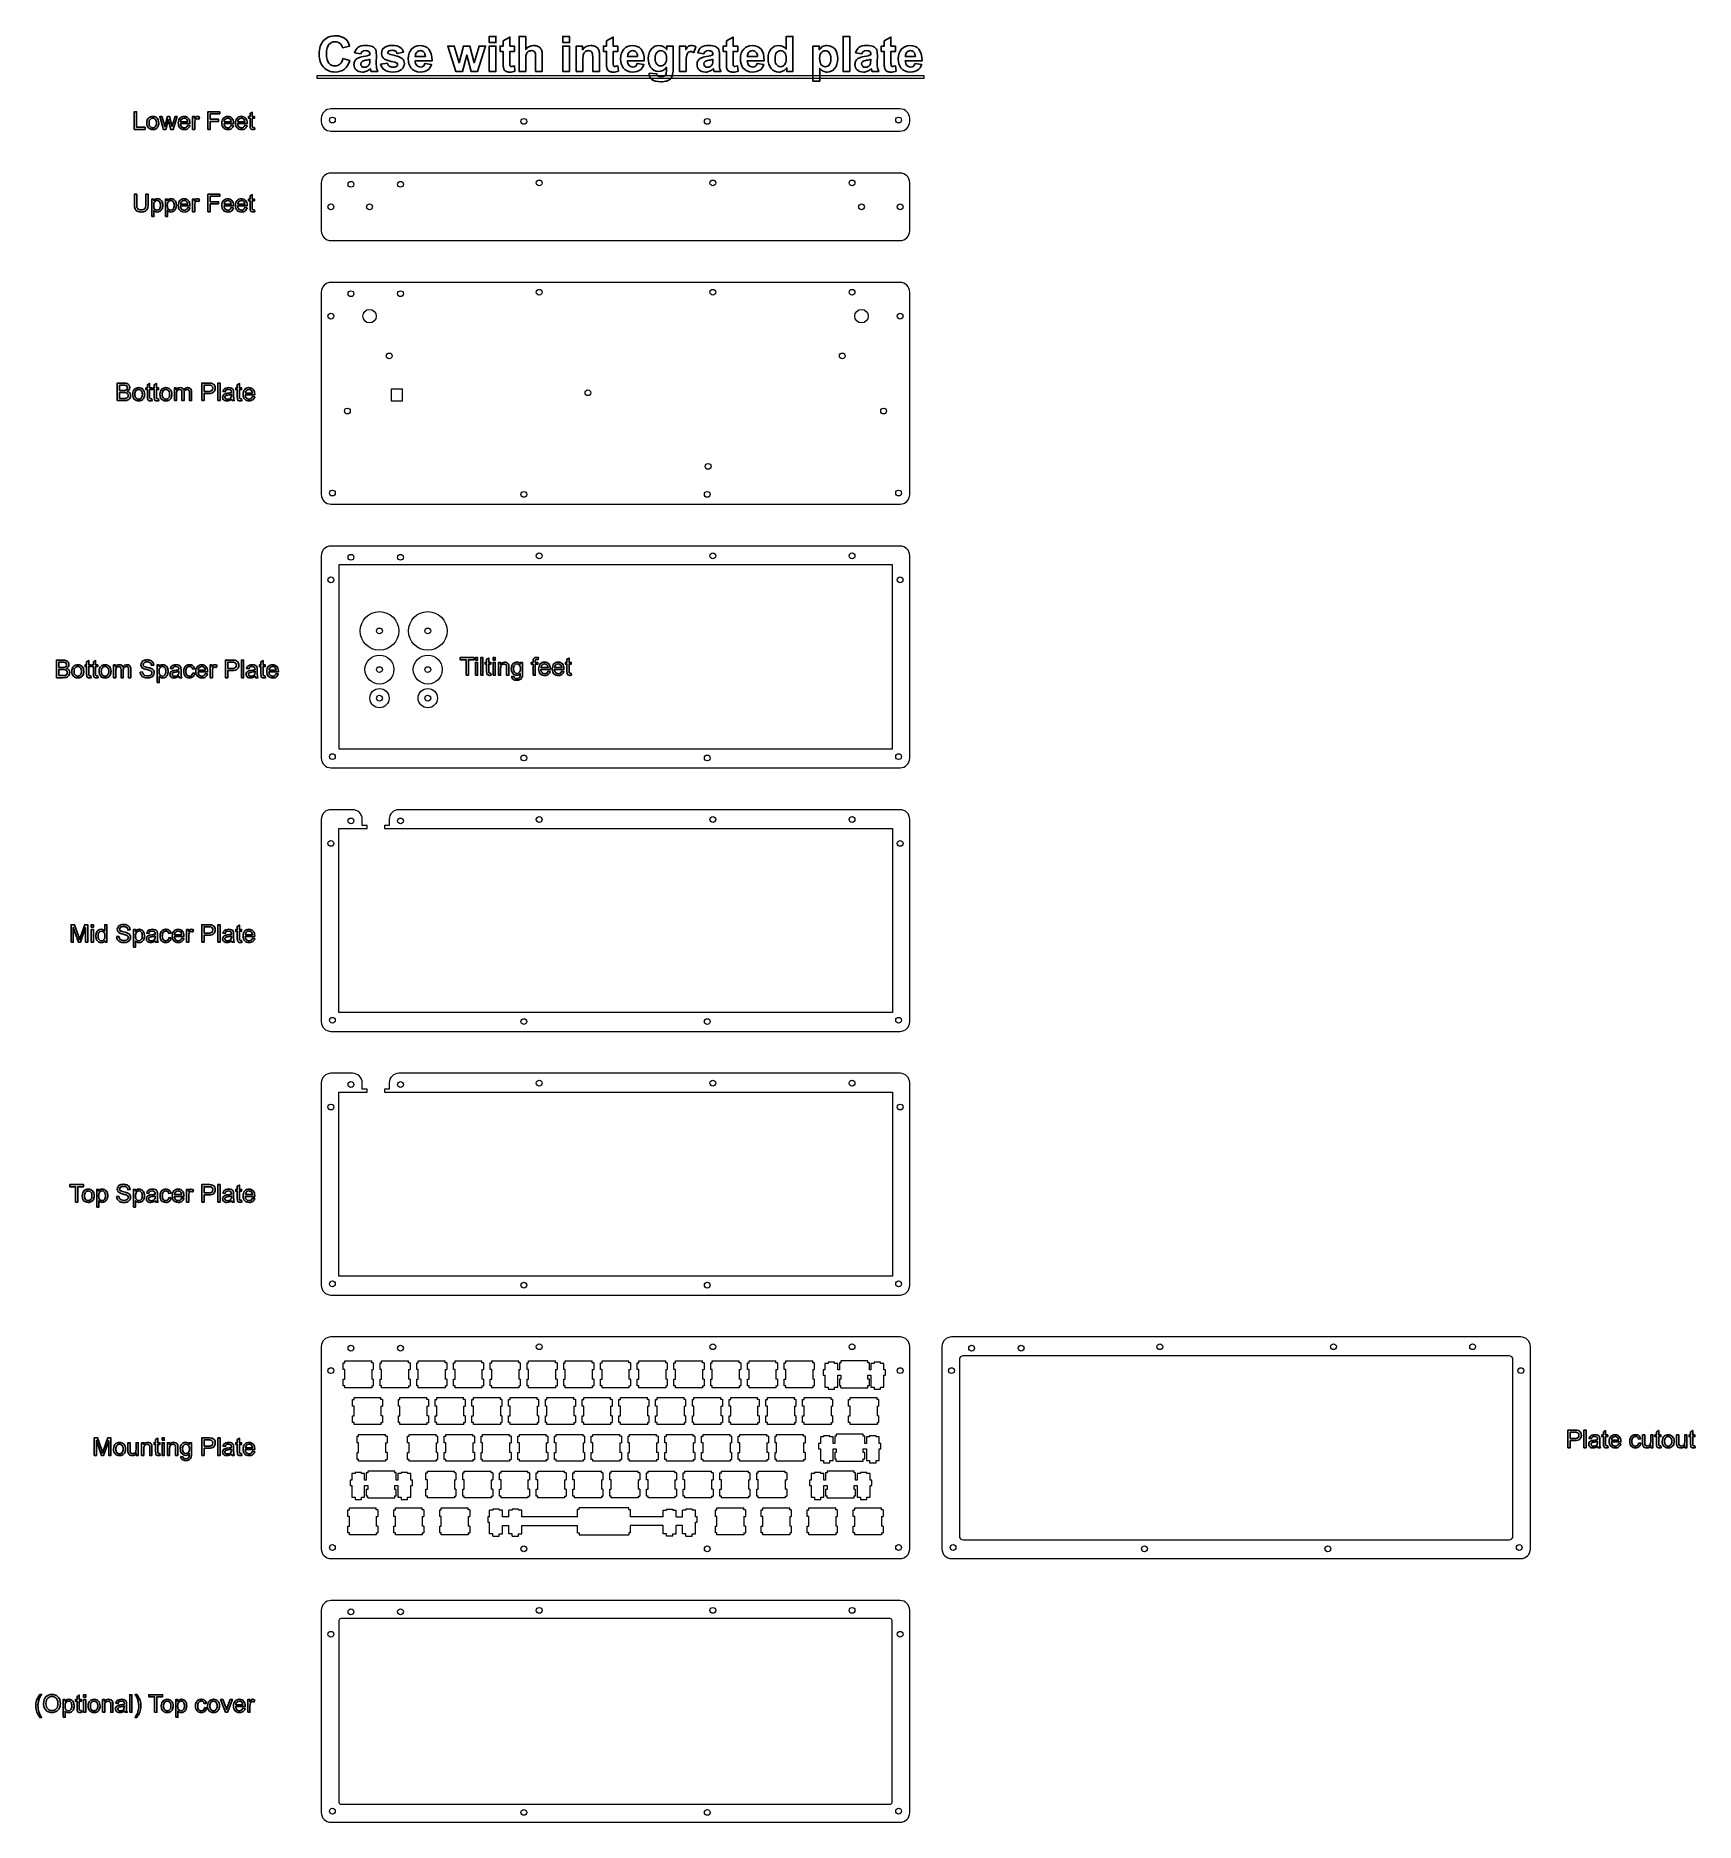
# Model space of a CAD drawing. Header units: millimetres. Extents: x -961 to -101, y 26 to 952.
import ezdxf

# ---------------------------------------------------------------- set-up
doc = ezdxf.new("R2010")
doc.units = ezdxf.units.MM
doc.header["$MEASUREMENT"] = 0
doc.layers.add('Layer 1', color=7, linetype='Continuous')

msp = doc.modelspace()

# ---------------------------------------------------------------- linework, layer by layer
at = {"layer": 'Layer 1', "color": 250, "lineweight": 9}
for points in [[(-776.5837, 763.0925), (-770.5837, 763.0925), (-770.5837, 769.0925), (-776.5837, 769.0925), (-776.5837, 763.0925)], [(-803.7337, 582.5215), (-516.7337, 582.5215), (-516.7337, 678.0215), (-803.7337, 678.0215), (-803.7337, 582.5215)]]:
    msp.add_lwpolyline(points, close=True, dxfattribs=at)
for centre, major_axis in [((-806.9927, 908.7173), (0, 1.5001)), ((-707.7803, 908.0347), (0, 1.5001)), ((-612.6869, 908.0347), (0, 1.5001)), ((-513.4746, 908.7173), (0, 1.5001)), ((-797.3682, 875.3791), (0, 1.5001)), ((-771.6992, 875.3791), (0, 1.5001)), ((-699.787, 876.1135), (0, 1.5001)), ((-609.787, 876.1135), (0, 1.5001)), ((-537.6401, 876.1135), (0, 1.5001)), ((-807.7805, 863.7135), (0, 1.5001)), ((-787.7337, 863.7136), (0, 1.5)), ((-787.7337, 863.7136), (0, 1.5)), ((-532.7337, 863.7136), (0, 1.5)), ((-532.7337, 863.7136), (0, 1.5)), ((-512.6869, 863.7135), (0, 1.5001)), ((-797.3682, 818.658), (0, 1.5001)), ((-771.6992, 818.658), (0, 1.5001)), ((-699.787, 819.3924), (0, 1.5001)), ((-609.787, 819.3924), (0, 1.5001)), ((-537.6401, 819.3924), (0, 1.5001)), ((-807.7805, 806.9924), (0, 1.5001)), ((-787.7337, 806.9925), (0, 3.5)), ((-532.7337, 806.9925), (0, 3.5)), ((-512.6869, 806.9924), (0, 1.5001)), ((-777.5337, 786.3925), (0, 1.5)), ((-542.6837, 786.3925), (0, 1.5)), ((-674.5337, 767.2925), (0, 1.5)), ((-799.2315, 757.7903), (0, 1.5)), ((-521.2534, 757.7903), (0, 1.5)), ((-612.2337, 729.0925), (0, 1.5)), ((-806.9927, 715.2751), (0, 1.5001)), ((-707.7803, 714.5925), (0, 1.5001)), ((-612.6869, 714.5925), (0, 1.5001)), ((-513.4746, 715.2751), (0, 1.5001)), ((-797.3682, 681.9369), (0, 1.5001)), ((-771.6992, 681.9369), (0, 1.5001)), ((-699.787, 682.6713), (0, 1.5001)), ((-609.787, 682.6713), (0, 1.5001)), ((-537.6401, 682.6713), (0, 1.5001)), ((-807.7805, 670.2713), (0, 1.5001)), ((-512.6869, 670.2713), (0, 1.5001)), ((-782.602, 643.75), (0, 10)), ((-757.5523, 643.75), (0, 10)), ((-782.602, 643.75), (0, 1.5)), ((-757.5523, 643.75), (0, 1.5)), ((-782.602, 623.711), (0, 7.5)), ((-757.5523, 623.711), (0, 7.5)), ((-782.602, 623.711), (0, 1.5)), ((-757.5523, 623.711), (0, 1.5)), ((-782.602, 608.8943), (0, 5)), ((-757.5523, 608.8943), (0, 5)), ((-782.602, 608.8943), (0, 1.5)), ((-757.5523, 608.8943), (0, 1.5)), ((-806.9927, 578.554), (0, 1.5001)), ((-707.7803, 577.8714), (0, 1.5001)), ((-612.6869, 577.8714), (0, 1.5001)), ((-513.4746, 578.554), (0, 1.5001)), ((-797.3682, 545.2159), (0, 1.5001)), ((-771.6992, 545.2159), (0, 1.5001)), ((-699.787, 545.9503), (0, 1.5001)), ((-609.787, 545.9503), (0, 1.5001)), ((-537.6401, 545.9503), (0, 1.5001)), ((-807.7805, 533.5503), (0, 1.5001)), ((-512.6869, 533.5503), (0, 1.5001)), ((-806.9927, 441.833), (0, 1.5001)), ((-707.7803, 441.1504), (0, 1.5001)), ((-612.6869, 441.1504), (0, 1.5001)), ((-513.4746, 441.833), (0, 1.5001)), ((-797.3682, 408.4948), (0, 1.5001)), ((-771.6992, 408.4948), (0, 1.5001)), ((-699.787, 409.2292), (0, 1.5001)), ((-609.787, 409.2292), (0, 1.5001)), ((-537.6401, 409.2292), (0, 1.5001)), ((-807.7805, 396.8292), (0, 1.5001)), ((-512.6869, 396.8292), (0, 1.5001)), ((-806.9927, 305.1119), (0, 1.5001)), ((-707.7803, 304.4293), (0, 1.5001)), ((-612.6869, 304.4293), (0, 1.5001)), ((-513.4746, 305.1119), (0, 1.5001)), ((-797.3682, 271.7738), (0, 1.5001)), ((-771.6992, 271.7738), (0, 1.5001)), ((-699.787, 272.5082), (0, 1.5001)), ((-609.787, 272.5082), (0, 1.5001)), ((-537.6401, 272.5082), (0, 1.5001)), ((-475.6345, 271.7738), (0, 1.5001)), ((-449.9655, 271.7738), (0, 1.5001)), ((-378.0533, 272.5082), (0, 1.5001)), ((-288.0533, 272.5082), (0, 1.5001)), ((-215.9064, 272.5082), (0, 1.5001)), ((-807.7805, 260.1082), (0, 1.5001)), ((-512.6869, 260.1082), (0, 1.5001)), ((-486.0468, 260.1082), (0, 1.5001)), ((-190.9532, 260.1082), (0, 1.5001)), ((-806.9927, 168.3909), (0, 1.5001)), ((-707.7803, 167.7083), (0, 1.5001)), ((-612.6869, 167.7083), (0, 1.5001)), ((-513.4746, 168.3909), (0, 1.5001)), ((-485.259, 168.3909), (0, 1.5001)), ((-386.0466, 167.7083), (0, 1.5001)), ((-290.9532, 167.7083), (0, 1.5001)), ((-191.7409, 168.3909), (0, 1.5001)), ((-797.3682, 135.0528), (0, 1.5001)), ((-771.6992, 135.0528), (0, 1.5001)), ((-699.787, 135.7872), (0, 1.5001)), ((-609.787, 135.7872), (0, 1.5001)), ((-537.6401, 135.7872), (0, 1.5001)), ((-807.7805, 123.3872), (0, 1.5001)), ((-512.6869, 123.3872), (0, 1.5001)), ((-806.9927, 31.6699), (0, 1.5001)), ((-707.7803, 30.9873), (0, 1.5001)), ((-612.6869, 30.9873), (0, 1.5001)), ((-513.4746, 31.6699), (0, 1.5001))]:
    msp.add_ellipse(centre, major_axis=major_axis, ratio=1, dxfattribs=at)
at = {"layer": 'Layer 1', "color": 250}
for points, knots in [([(-801.5797, 940.6281), (-801.5797, 940.6281), (-798.0237, 939.5359), (-798.0237, 939.5359), (-798.0237, 939.5359), (-798.5698, 937.5335), (-799.48, 936.0476), (-800.75, 935.074), (-800.75, 935.074), (-802.02, 934.1045), (-803.6286, 933.6177), (-805.5802, 933.6177), (-805.5802, 933.6177), (-807.9974, 933.6177), (-809.9829, 934.4432), (-811.5407, 936.0942), (-811.5407, 936.0942), (-813.0944, 937.7452), (-813.8733, 940.0016), (-813.8733, 942.8675), (-813.8733, 942.8675), (-813.8733, 945.8944), (-813.0901, 948.2481), (-811.528, 949.9245), (-811.528, 949.9245), (-809.9659, 951.6009), (-807.9085, 952.4391), (-805.3601, 952.4391), (-805.3601, 952.4391), (-803.1333, 952.4391), (-801.3257, 951.7787), (-799.9372, 950.4621), (-799.9372, 950.4621), (-799.1074, 949.6832), (-798.4894, 948.5656), (-798.0745, 947.1051), (-798.0745, 947.1051), (-798.0745, 947.1051), (-801.7067, 946.2415), (-801.7067, 946.2415), (-801.7067, 946.2415), (-801.9226, 947.1813), (-802.3713, 947.9264), (-803.0529, 948.4725), (-803.0529, 948.4725), (-803.7387, 949.0186), (-804.5684, 949.2895), (-805.5421, 949.2895), (-805.5421, 949.2895), (-806.8925, 949.2895), (-807.989, 948.8069), (-808.8272, 947.8375), (-808.8272, 947.8375), (-809.6696, 946.8723), (-810.0887, 945.3059), (-810.0887, 943.1385), (-810.0887, 943.1385), (-810.0887, 940.844), (-809.6738, 939.2057), (-808.8483, 938.232), (-808.8483, 938.232), (-808.0186, 937.2541), (-806.9433, 936.7673), (-805.6183, 936.7673), (-805.6183, 936.7673), (-804.6404, 936.7673), (-803.798, 937.0763), (-803.0952, 937.6986), (-803.0952, 937.6986), (-802.3925, 938.3209), (-801.8845, 939.2946), (-801.5797, 940.6281)], [0, 0, 0, 0, 0.05263158, 0.05263158, 0.05263158, 0.05263158, 0.10526316, 0.10526316, 0.10526316, 0.10526316, 0.15789474, 0.15789474, 0.15789474, 0.15789474, 0.21052632, 0.21052632, 0.21052632, 0.21052632, 0.26315789, 0.26315789, 0.26315789, 0.26315789, 0.31578947, 0.31578947, 0.31578947, 0.31578947, 0.36842105, 0.36842105, 0.36842105, 0.36842105, 0.42105263, 0.42105263, 0.42105263, 0.42105263, 0.47368421, 0.47368421, 0.47368421, 0.47368421, 0.52631579, 0.52631579, 0.52631579, 0.52631579, 0.57894737, 0.57894737, 0.57894737, 0.57894737, 0.63157895, 0.63157895, 0.63157895, 0.63157895, 0.68421053, 0.68421053, 0.68421053, 0.68421053, 0.73684211, 0.73684211, 0.73684211, 0.73684211, 0.78947368, 0.78947368, 0.78947368, 0.78947368, 0.84210526, 0.84210526, 0.84210526, 0.84210526, 0.89473684, 0.89473684, 0.89473684, 0.89473684, 1, 1, 1, 1]), ([(-792.3045, 943.0411), (-792.3045, 943.0411), (-795.4541, 943.5999), (-795.4541, 943.5999), (-795.4541, 943.5999), (-795.0985, 944.8868), (-794.4847, 945.8393), (-793.6168, 946.4574), (-793.6168, 946.4574), (-792.749, 947.0755), (-791.4578, 947.3845), (-789.7476, 947.3845), (-789.7476, 947.3845), (-788.1939, 947.3845), (-787.034, 947.2025), (-786.272, 946.8342), (-786.272, 946.8342), (-785.5142, 946.4659), (-784.9766, 946.0002), (-784.6676, 945.4329), (-784.6676, 945.4329), (-784.3585, 944.8657), (-784.2019, 943.8285), (-784.2019, 942.313), (-784.2019, 942.313), (-784.2019, 942.313), (-784.2527, 938.249), (-784.2527, 938.249), (-784.2527, 938.249), (-784.2527, 937.0933), (-784.1977, 936.2381), (-784.0876, 935.6878), (-784.0876, 935.6878), (-783.9775, 935.1375), (-783.7701, 934.549), (-783.4653, 933.9225), (-783.4653, 933.9225), (-783.4653, 933.9225), (-786.9197, 933.9225), (-786.9197, 933.9225), (-786.9197, 933.9225), (-787.0086, 934.1511), (-787.1229, 934.4898), (-787.2541, 934.9385), (-787.2541, 934.9385), (-787.3092, 935.1459), (-787.3515, 935.2814), (-787.3769, 935.3449), (-787.3769, 935.3449), (-787.9696, 934.7607), (-788.6046, 934.3247), (-789.2819, 934.0326), (-789.2819, 934.0326), (-789.9592, 933.7405), (-790.6789, 933.5923), (-791.4451, 933.5923), (-791.4451, 933.5923), (-792.7956, 933.5923), (-793.8624, 933.9606), (-794.6413, 934.6972), (-794.6413, 934.6972), (-795.4202, 935.4296), (-795.8097, 936.3609), (-795.8097, 937.487), (-795.8097, 937.487), (-795.8097, 938.2278), (-795.6319, 938.8924), (-795.2763, 939.4766), (-795.2763, 939.4766), (-794.9207, 940.0566), (-794.4254, 940.5053), (-793.7819, 940.8144), (-793.7819, 940.8144), (-793.1427, 941.1234), (-792.2198, 941.3943), (-791.0133, 941.6272), (-791.0133, 941.6272), (-789.3877, 941.932), (-788.2574, 942.2198), (-787.6309, 942.4823), (-787.6309, 942.4823), (-787.6309, 942.4823), (-787.6309, 942.8337), (-787.6309, 942.8337), (-787.6309, 942.8337), (-787.6309, 943.511), (-787.796, 943.9936), (-788.1262, 944.2857), (-788.1262, 944.2857), (-788.4606, 944.5736), (-789.0872, 944.7175), (-790.0058, 944.7175), (-790.0058, 944.7175), (-790.6281, 944.7175), (-791.1107, 944.5947), (-791.4578, 944.345), (-791.4578, 944.345), (-791.8092, 944.0994), (-792.0886, 943.6634), (-792.3045, 943.0411)], [0, 0, 0, 0, 0.03846154, 0.03846154, 0.03846154, 0.03846154, 0.07692308, 0.07692308, 0.07692308, 0.07692308, 0.11538462, 0.11538462, 0.11538462, 0.11538462, 0.15384615, 0.15384615, 0.15384615, 0.15384615, 0.19230769, 0.19230769, 0.19230769, 0.19230769, 0.23076923, 0.23076923, 0.23076923, 0.23076923, 0.26923077, 0.26923077, 0.26923077, 0.26923077, 0.30769231, 0.30769231, 0.30769231, 0.30769231, 0.34615385, 0.34615385, 0.34615385, 0.34615385, 0.38461538, 0.38461538, 0.38461538, 0.38461538, 0.42307692, 0.42307692, 0.42307692, 0.42307692, 0.46153846, 0.46153846, 0.46153846, 0.46153846, 0.5, 0.5, 0.5, 0.5, 0.53846154, 0.53846154, 0.53846154, 0.53846154, 0.57692308, 0.57692308, 0.57692308, 0.57692308, 0.61538462, 0.61538462, 0.61538462, 0.61538462, 0.65384615, 0.65384615, 0.65384615, 0.65384615, 0.69230769, 0.69230769, 0.69230769, 0.69230769, 0.73076923, 0.73076923, 0.73076923, 0.73076923, 0.76923077, 0.76923077, 0.76923077, 0.76923077, 0.80769231, 0.80769231, 0.80769231, 0.80769231, 0.84615385, 0.84615385, 0.84615385, 0.84615385, 0.88461538, 0.88461538, 0.88461538, 0.88461538, 0.92307692, 0.92307692, 0.92307692, 0.92307692, 1, 1, 1, 1]), ([(-782.0133, 937.6309), (-782.0133, 937.6309), (-778.5081, 938.1643), (-778.5081, 938.1643), (-778.5081, 938.1643), (-778.3599, 937.4912), (-778.0594, 936.979), (-777.6022, 936.6318), (-777.6022, 936.6318), (-777.1492, 936.2805), (-776.51, 936.1069), (-775.6929, 936.1069), (-775.6929, 936.1069), (-774.7912, 936.1069), (-774.1139, 936.272), (-773.6567, 936.6022), (-773.6567, 936.6022), (-773.3519, 936.835), (-773.1995, 937.1483), (-773.1995, 937.5378), (-773.1995, 937.5378), (-773.1995, 937.8002), (-773.2842, 938.0204), (-773.4493, 938.1939), (-773.4493, 938.1939), (-773.6228, 938.359), (-774.0123, 938.5157), (-774.6134, 938.6554), (-774.6134, 938.6554), (-777.4286, 939.2777), (-779.2108, 939.8449), (-779.9644, 940.3572), (-779.9644, 940.3572), (-781.01, 941.0726), (-781.5307, 942.0632), (-781.5307, 943.329), (-781.5307, 943.329), (-781.5307, 944.4762), (-781.0777, 945.4372), (-780.176, 946.2161), (-780.176, 946.2161), (-779.2743, 946.995), (-777.8773, 947.3845), (-775.985, 947.3845), (-775.985, 947.3845), (-774.1816, 947.3845), (-772.8397, 947.0882), (-771.9634, 946.4997), (-771.9634, 946.4997), (-771.0871, 945.9071), (-770.4817, 945.035), (-770.1515, 943.8793), (-770.1515, 943.8793), (-770.1515, 943.8793), (-773.4281, 943.2697), (-773.4281, 943.2697), (-773.4281, 943.2697), (-773.5678, 943.7862), (-773.8387, 944.1841), (-774.2324, 944.4593), (-774.2324, 944.4593), (-774.6261, 944.7344), (-775.1892, 944.8699), (-775.9215, 944.8699), (-775.9215, 944.8699), (-776.8444, 944.8699), (-777.5048, 944.7429), (-777.907, 944.4847), (-777.907, 944.4847), (-778.1737, 944.3026), (-778.3049, 944.0656), (-778.3049, 943.7777), (-778.3049, 943.7777), (-778.3049, 943.5279), (-778.1906, 943.3163), (-777.9578, 943.1427), (-777.9578, 943.1427), (-777.6403, 942.9099), (-776.5523, 942.5839), (-774.6896, 942.1606), (-774.6896, 942.1606), (-772.827, 941.7372), (-771.5273, 941.2208), (-770.7907, 940.6069), (-770.7907, 940.6069), (-770.0584, 939.9889), (-769.6943, 939.121), (-769.6943, 938.0119), (-769.6943, 938.0119), (-769.6943, 936.8054), (-770.1981, 935.764), (-771.2098, 934.8962), (-771.2098, 934.8962), (-772.2174, 934.0283), (-773.7117, 933.5923), (-775.6929, 933.5923), (-775.6929, 933.5923), (-777.4879, 933.5923), (-778.9103, 933.9564), (-779.9601, 934.6803), (-779.9601, 934.6803), (-781.0058, 935.4042), (-781.6916, 936.3863), (-782.0133, 937.6309)], [0, 0, 0, 0, 0.03703704, 0.03703704, 0.03703704, 0.03703704, 0.07407407, 0.07407407, 0.07407407, 0.07407407, 0.11111111, 0.11111111, 0.11111111, 0.11111111, 0.14814815, 0.14814815, 0.14814815, 0.14814815, 0.18518519, 0.18518519, 0.18518519, 0.18518519, 0.22222222, 0.22222222, 0.22222222, 0.22222222, 0.25925926, 0.25925926, 0.25925926, 0.25925926, 0.2962963, 0.2962963, 0.2962963, 0.2962963, 0.33333333, 0.33333333, 0.33333333, 0.33333333, 0.37037037, 0.37037037, 0.37037037, 0.37037037, 0.40740741, 0.40740741, 0.40740741, 0.40740741, 0.44444444, 0.44444444, 0.44444444, 0.44444444, 0.48148148, 0.48148148, 0.48148148, 0.48148148, 0.51851852, 0.51851852, 0.51851852, 0.51851852, 0.55555556, 0.55555556, 0.55555556, 0.55555556, 0.59259259, 0.59259259, 0.59259259, 0.59259259, 0.62962963, 0.62962963, 0.62962963, 0.62962963, 0.66666667, 0.66666667, 0.66666667, 0.66666667, 0.7037037, 0.7037037, 0.7037037, 0.7037037, 0.74074074, 0.74074074, 0.74074074, 0.74074074, 0.77777778, 0.77777778, 0.77777778, 0.77777778, 0.81481481, 0.81481481, 0.81481481, 0.81481481, 0.85185185, 0.85185185, 0.85185185, 0.85185185, 0.88888889, 0.88888889, 0.88888889, 0.88888889, 0.92592593, 0.92592593, 0.92592593, 0.92592593, 1, 1, 1, 1]), ([(-759.0221, 938.0881), (-759.0221, 938.0881), (-755.5423, 937.5039), (-755.5423, 937.5039), (-755.5423, 937.5039), (-755.9868, 936.2297), (-756.6938, 935.2602), (-757.6547, 934.5914), (-757.6547, 934.5914), (-758.6199, 933.9267), (-759.8264, 933.5923), (-761.27, 933.5923), (-761.27, 933.5923), (-763.5602, 933.5923), (-765.2578, 934.3416), (-766.3542, 935.8402), (-766.3542, 935.8402), (-767.2221, 937.0425), (-767.6581, 938.558), (-767.6581, 940.391), (-767.6581, 940.391), (-767.6581, 942.5754), (-767.0866, 944.2899), (-765.9478, 945.5261), (-765.9478, 945.5261), (-764.8091, 946.7664), (-763.3655, 947.3845), (-761.6214, 947.3845), (-761.6214, 947.3845), (-759.6656, 947.3845), (-758.1204, 946.7368), (-756.9859, 945.4414), (-756.9859, 945.4414), (-755.8556, 944.146), (-755.3137, 942.1606), (-755.3645, 939.4851), (-755.3645, 939.4851), (-755.3645, 939.4851), (-764.0767, 939.4851), (-764.0767, 939.4851), (-764.0767, 939.4851), (-764.0513, 938.4522), (-763.7719, 937.6478), (-763.2343, 937.0721), (-763.2343, 937.0721), (-762.7009, 936.4964), (-762.032, 936.2085), (-761.2361, 936.2085), (-761.2361, 936.2085), (-760.69, 936.2085), (-760.2328, 936.3567), (-759.8645, 936.653), (-759.8645, 936.653), (-759.492, 936.9493), (-759.2126, 937.4277), (-759.0221, 938.0881)], [0, 0, 0, 0, 0.06666667, 0.06666667, 0.06666667, 0.06666667, 0.13333333, 0.13333333, 0.13333333, 0.13333333, 0.2, 0.2, 0.2, 0.2, 0.26666667, 0.26666667, 0.26666667, 0.26666667, 0.33333333, 0.33333333, 0.33333333, 0.33333333, 0.4, 0.4, 0.4, 0.4, 0.46666667, 0.46666667, 0.46666667, 0.46666667, 0.53333333, 0.53333333, 0.53333333, 0.53333333, 0.6, 0.6, 0.6, 0.6, 0.66666667, 0.66666667, 0.66666667, 0.66666667, 0.73333333, 0.73333333, 0.73333333, 0.73333333, 0.8, 0.8, 0.8, 0.8, 0.86666667, 0.86666667, 0.86666667, 0.86666667, 1, 1, 1, 1]), ([(-743.0201, 933.9225), (-743.0201, 933.9225), (-747.1857, 947.1051), (-747.1857, 947.1051), (-747.1857, 947.1051), (-747.1857, 947.1051), (-743.799, 947.1051), (-743.799, 947.1051), (-743.799, 947.1051), (-743.799, 947.1051), (-741.331, 938.4649), (-741.331, 938.4649), (-741.331, 938.4649), (-741.331, 938.4649), (-739.0577, 947.1051), (-739.0577, 947.1051), (-739.0577, 947.1051), (-739.0577, 947.1051), (-735.6964, 947.1051), (-735.6964, 947.1051), (-735.6964, 947.1051), (-735.6964, 947.1051), (-733.5078, 938.4649), (-733.5078, 938.4649), (-733.5078, 938.4649), (-733.5078, 938.4649), (-730.989, 947.1051), (-730.989, 947.1051), (-730.989, 947.1051), (-730.989, 947.1051), (-727.5515, 947.1051), (-727.5515, 947.1051), (-727.5515, 947.1051), (-727.5515, 947.1051), (-731.7848, 933.9225), (-731.7848, 933.9225), (-731.7848, 933.9225), (-731.7848, 933.9225), (-735.1292, 933.9225), (-735.1292, 933.9225), (-735.1292, 933.9225), (-735.1292, 933.9225), (-737.394, 942.4019), (-737.394, 942.4019), (-737.394, 942.4019), (-737.394, 942.4019), (-739.6292, 933.9225), (-739.6292, 933.9225), (-739.6292, 933.9225), (-739.6292, 933.9225), (-743.0201, 933.9225), (-743.0201, 933.9225)], [0, 0, 0, 0, 0.07142857, 0.07142857, 0.07142857, 0.07142857, 0.14285714, 0.14285714, 0.14285714, 0.14285714, 0.21428571, 0.21428571, 0.21428571, 0.21428571, 0.28571429, 0.28571429, 0.28571429, 0.28571429, 0.35714286, 0.35714286, 0.35714286, 0.35714286, 0.42857143, 0.42857143, 0.42857143, 0.42857143, 0.5, 0.5, 0.5, 0.5, 0.57142857, 0.57142857, 0.57142857, 0.57142857, 0.64285714, 0.64285714, 0.64285714, 0.64285714, 0.71428571, 0.71428571, 0.71428571, 0.71428571, 0.78571429, 0.78571429, 0.78571429, 0.78571429, 0.85714286, 0.85714286, 0.85714286, 0.85714286, 1, 1, 1, 1]), ([(-725.7015, 948.8831), (-725.7015, 948.8831), (-725.7015, 952.1089), (-725.7015, 952.1089), (-725.7015, 952.1089), (-725.7015, 952.1089), (-722.2217, 952.1089), (-722.2217, 952.1089), (-722.2217, 952.1089), (-722.2217, 952.1089), (-722.2217, 948.8831), (-722.2217, 948.8831), (-722.2217, 948.8831), (-722.2217, 948.8831), (-725.7015, 948.8831), (-725.7015, 948.8831)], [0, 0, 0, 0, 0.2, 0.2, 0.2, 0.2, 0.4, 0.4, 0.4, 0.4, 0.6, 0.6, 0.6, 0.6, 1, 1, 1, 1]), ([(-725.7015, 933.9225), (-725.7015, 933.9225), (-725.7015, 947.1051), (-725.7015, 947.1051), (-725.7015, 947.1051), (-725.7015, 947.1051), (-722.2217, 947.1051), (-722.2217, 947.1051), (-722.2217, 947.1051), (-722.2217, 947.1051), (-722.2217, 933.9225), (-722.2217, 933.9225), (-722.2217, 933.9225), (-722.2217, 933.9225), (-725.7015, 933.9225), (-725.7015, 933.9225)], [0, 0, 0, 0, 0.2, 0.2, 0.2, 0.2, 0.4, 0.4, 0.4, 0.4, 0.6, 0.6, 0.6, 0.6, 1, 1, 1, 1]), ([(-712.6247, 947.1051), (-712.6247, 947.1051), (-712.6247, 944.3365), (-712.6247, 944.3365), (-712.6247, 944.3365), (-712.6247, 944.3365), (-715.0123, 944.3365), (-715.0123, 944.3365), (-715.0123, 944.3365), (-715.0123, 944.3365), (-715.0123, 938.9983), (-715.0123, 938.9983), (-715.0123, 938.9983), (-715.0123, 937.9145), (-714.9911, 937.2838), (-714.9446, 937.106), (-714.9446, 937.106), (-714.898, 936.9282), (-714.7964, 936.78), (-714.6313, 936.6615), (-714.6313, 936.6615), (-714.4704, 936.5472), (-714.2757, 936.4879), (-714.0429, 936.4879), (-714.0429, 936.4879), (-713.7169, 936.4879), (-713.2512, 936.598), (-712.6374, 936.8223), (-712.6374, 936.8223), (-712.6374, 936.8223), (-712.3453, 934.113), (-712.3453, 934.113), (-712.3453, 934.113), (-713.1539, 933.7659), (-714.0683, 933.5923), (-715.0927, 933.5923), (-715.0927, 933.5923), (-715.7193, 933.5923), (-716.2823, 933.6981), (-716.7861, 933.9098), (-716.7861, 933.9098), (-717.2898, 934.1215), (-717.6581, 934.3966), (-717.891, 934.7311), (-717.891, 934.7311), (-718.128, 935.0697), (-718.2889, 935.5227), (-718.382, 936.0984), (-718.382, 936.0984), (-718.454, 936.5048), (-718.4921, 937.3261), (-718.4921, 938.5665), (-718.4921, 938.5665), (-718.4921, 938.5665), (-718.4921, 944.3365), (-718.4921, 944.3365), (-718.4921, 944.3365), (-718.4921, 944.3365), (-720.0923, 944.3365), (-720.0923, 944.3365), (-720.0923, 944.3365), (-720.0923, 944.3365), (-720.0923, 947.1051), (-720.0923, 947.1051), (-720.0923, 947.1051), (-720.0923, 947.1051), (-718.4921, 947.1051), (-718.4921, 947.1051), (-718.4921, 947.1051), (-718.4921, 947.1051), (-718.4921, 949.7213), (-718.4921, 949.7213), (-718.4921, 949.7213), (-718.4921, 949.7213), (-715.0123, 951.7787), (-715.0123, 951.7787), (-715.0123, 951.7787), (-715.0123, 951.7787), (-715.0123, 947.1051), (-715.0123, 947.1051), (-715.0123, 947.1051), (-715.0123, 947.1051), (-712.6247, 947.1051), (-712.6247, 947.1051)], [0, 0, 0, 0, 0.04545455, 0.04545455, 0.04545455, 0.04545455, 0.09090909, 0.09090909, 0.09090909, 0.09090909, 0.13636364, 0.13636364, 0.13636364, 0.13636364, 0.18181818, 0.18181818, 0.18181818, 0.18181818, 0.22727273, 0.22727273, 0.22727273, 0.22727273, 0.27272727, 0.27272727, 0.27272727, 0.27272727, 0.31818182, 0.31818182, 0.31818182, 0.31818182, 0.36363636, 0.36363636, 0.36363636, 0.36363636, 0.40909091, 0.40909091, 0.40909091, 0.40909091, 0.45454545, 0.45454545, 0.45454545, 0.45454545, 0.5, 0.5, 0.5, 0.5, 0.54545455, 0.54545455, 0.54545455, 0.54545455, 0.59090909, 0.59090909, 0.59090909, 0.59090909, 0.63636364, 0.63636364, 0.63636364, 0.63636364, 0.68181818, 0.68181818, 0.68181818, 0.68181818, 0.72727273, 0.72727273, 0.72727273, 0.72727273, 0.77272727, 0.77272727, 0.77272727, 0.77272727, 0.81818182, 0.81818182, 0.81818182, 0.81818182, 0.86363636, 0.86363636, 0.86363636, 0.86363636, 0.90909091, 0.90909091, 0.90909091, 0.90909091, 1, 1, 1, 1]), ([(-706.7573, 952.1089), (-706.7573, 952.1089), (-706.7573, 945.3694), (-706.7573, 945.3694), (-706.7573, 945.3694), (-705.627, 946.7114), (-704.2723, 947.3845), (-702.7018, 947.3845), (-702.7018, 947.3845), (-701.8932, 947.3845), (-701.1651, 947.2363), (-700.5174, 946.94), (-700.5174, 946.94), (-699.8697, 946.6394), (-699.3828, 946.2627), (-699.0526, 945.797), (-699.0526, 945.797), (-698.7224, 945.3356), (-698.4981, 944.8233), (-698.3795, 944.2603), (-698.3795, 944.2603), (-698.2568, 943.6973), (-698.1975, 942.8252), (-698.1975, 941.6441), (-698.1975, 941.6441), (-698.1975, 941.6441), (-698.1975, 933.9225), (-698.1975, 933.9225), (-698.1975, 933.9225), (-698.1975, 933.9225), (-701.6773, 933.9225), (-701.6773, 933.9225), (-701.6773, 933.9225), (-701.6773, 933.9225), (-701.6773, 940.8736), (-701.6773, 940.8736), (-701.6773, 940.8736), (-701.6773, 942.2537), (-701.745, 943.13), (-701.8763, 943.5025), (-701.8763, 943.5025), (-702.0117, 943.8751), (-702.2488, 944.1714), (-702.5875, 944.3873), (-702.5875, 944.3873), (-702.9261, 944.6074), (-703.3495, 944.7175), (-703.8617, 944.7175), (-703.8617, 944.7175), (-704.4459, 944.7175), (-704.9666, 944.5778), (-705.428, 944.2942), (-705.428, 944.2942), (-705.8895, 944.0148), (-706.2239, 943.5914), (-706.4356, 943.0242), (-706.4356, 943.0242), (-706.6515, 942.4611), (-706.7573, 941.6229), (-706.7573, 940.518), (-706.7573, 940.518), (-706.7573, 940.518), (-706.7573, 933.9225), (-706.7573, 933.9225), (-706.7573, 933.9225), (-706.7573, 933.9225), (-710.2371, 933.9225), (-710.2371, 933.9225), (-710.2371, 933.9225), (-710.2371, 933.9225), (-710.2371, 952.1089), (-710.2371, 952.1089), (-710.2371, 952.1089), (-710.2371, 952.1089), (-706.7573, 952.1089), (-706.7573, 952.1089)], [0, 0, 0, 0, 0.05, 0.05, 0.05, 0.05, 0.1, 0.1, 0.1, 0.1, 0.15, 0.15, 0.15, 0.15, 0.2, 0.2, 0.2, 0.2, 0.25, 0.25, 0.25, 0.25, 0.3, 0.3, 0.3, 0.3, 0.35, 0.35, 0.35, 0.35, 0.4, 0.4, 0.4, 0.4, 0.45, 0.45, 0.45, 0.45, 0.5, 0.5, 0.5, 0.5, 0.55, 0.55, 0.55, 0.55, 0.6, 0.6, 0.6, 0.6, 0.65, 0.65, 0.65, 0.65, 0.7, 0.7, 0.7, 0.7, 0.75, 0.75, 0.75, 0.75, 0.8, 0.8, 0.8, 0.8, 0.85, 0.85, 0.85, 0.85, 0.9, 0.9, 0.9, 0.9, 1, 1, 1, 1]), ([(-687.6141, 948.8831), (-687.6141, 948.8831), (-687.6141, 952.1089), (-687.6141, 952.1089), (-687.6141, 952.1089), (-687.6141, 952.1089), (-684.1343, 952.1089), (-684.1343, 952.1089), (-684.1343, 952.1089), (-684.1343, 952.1089), (-684.1343, 948.8831), (-684.1343, 948.8831), (-684.1343, 948.8831), (-684.1343, 948.8831), (-687.6141, 948.8831), (-687.6141, 948.8831)], [0, 0, 0, 0, 0.2, 0.2, 0.2, 0.2, 0.4, 0.4, 0.4, 0.4, 0.6, 0.6, 0.6, 0.6, 1, 1, 1, 1]), ([(-687.6141, 933.9225), (-687.6141, 933.9225), (-687.6141, 947.1051), (-687.6141, 947.1051), (-687.6141, 947.1051), (-687.6141, 947.1051), (-684.1343, 947.1051), (-684.1343, 947.1051), (-684.1343, 947.1051), (-684.1343, 947.1051), (-684.1343, 933.9225), (-684.1343, 933.9225), (-684.1343, 933.9225), (-684.1343, 933.9225), (-687.6141, 933.9225), (-687.6141, 933.9225)], [0, 0, 0, 0, 0.2, 0.2, 0.2, 0.2, 0.4, 0.4, 0.4, 0.4, 0.6, 0.6, 0.6, 0.6, 1, 1, 1, 1]), ([(-668.5683, 933.9225), (-668.5683, 933.9225), (-672.0481, 933.9225), (-672.0481, 933.9225), (-672.0481, 933.9225), (-672.0481, 933.9225), (-672.0481, 940.6408), (-672.0481, 940.6408), (-672.0481, 940.6408), (-672.0481, 942.0632), (-672.1243, 942.9818), (-672.2725, 943.3967), (-672.2725, 943.3967), (-672.4249, 943.8158), (-672.6662, 944.1375), (-673.0048, 944.3704), (-673.0048, 944.3704), (-673.3435, 944.6032), (-673.7499, 944.7175), (-674.224, 944.7175), (-674.224, 944.7175), (-674.8336, 944.7175), (-675.3797, 944.5524), (-675.8623, 944.2222), (-675.8623, 944.2222), (-676.3492, 943.892), (-676.6794, 943.4517), (-676.8572, 942.9099), (-676.8572, 942.9099), (-677.0392, 942.3638), (-677.1281, 941.3562), (-677.1281, 939.883), (-677.1281, 939.883), (-677.1281, 939.883), (-677.1281, 933.9225), (-677.1281, 933.9225), (-677.1281, 933.9225), (-677.1281, 933.9225), (-680.6079, 933.9225), (-680.6079, 933.9225), (-680.6079, 933.9225), (-680.6079, 933.9225), (-680.6079, 947.1051), (-680.6079, 947.1051), (-680.6079, 947.1051), (-680.6079, 947.1051), (-677.3821, 947.1051), (-677.3821, 947.1051), (-677.3821, 947.1051), (-677.3821, 947.1051), (-677.3821, 945.1705), (-677.3821, 945.1705), (-677.3821, 945.1705), (-676.2264, 946.6479), (-674.7744, 947.3845), (-673.0175, 947.3845), (-673.0175, 947.3845), (-672.2471, 947.3845), (-671.5401, 947.2448), (-670.9009, 946.9696), (-670.9009, 946.9696), (-670.2574, 946.6902), (-669.7748, 946.3389), (-669.4488, 945.9113), (-669.4488, 945.9113), (-669.1186, 945.4795), (-668.89, 944.9927), (-668.763, 944.4466), (-668.763, 944.4466), (-668.6318, 943.9005), (-668.5683, 943.1215), (-668.5683, 942.1055), (-668.5683, 942.1055), (-668.5683, 942.1055), (-668.5683, 933.9225), (-668.5683, 933.9225)], [0, 0, 0, 0, 0.05, 0.05, 0.05, 0.05, 0.1, 0.1, 0.1, 0.1, 0.15, 0.15, 0.15, 0.15, 0.2, 0.2, 0.2, 0.2, 0.25, 0.25, 0.25, 0.25, 0.3, 0.3, 0.3, 0.3, 0.35, 0.35, 0.35, 0.35, 0.4, 0.4, 0.4, 0.4, 0.45, 0.45, 0.45, 0.45, 0.5, 0.5, 0.5, 0.5, 0.55, 0.55, 0.55, 0.55, 0.6, 0.6, 0.6, 0.6, 0.65, 0.65, 0.65, 0.65, 0.7, 0.7, 0.7, 0.7, 0.75, 0.75, 0.75, 0.75, 0.8, 0.8, 0.8, 0.8, 0.85, 0.85, 0.85, 0.85, 0.9, 0.9, 0.9, 0.9, 1, 1, 1, 1]), ([(-659.0221, 947.1051), (-659.0221, 947.1051), (-659.0221, 944.3365), (-659.0221, 944.3365), (-659.0221, 944.3365), (-659.0221, 944.3365), (-661.4097, 944.3365), (-661.4097, 944.3365), (-661.4097, 944.3365), (-661.4097, 944.3365), (-661.4097, 938.9983), (-661.4097, 938.9983), (-661.4097, 938.9983), (-661.4097, 937.9145), (-661.3885, 937.2838), (-661.342, 937.106), (-661.342, 937.106), (-661.2954, 936.9282), (-661.1938, 936.78), (-661.0287, 936.6615), (-661.0287, 936.6615), (-660.8678, 936.5472), (-660.6731, 936.4879), (-660.4403, 936.4879), (-660.4403, 936.4879), (-660.1143, 936.4879), (-659.6486, 936.598), (-659.0348, 936.8223), (-659.0348, 936.8223), (-659.0348, 936.8223), (-658.7427, 934.113), (-658.7427, 934.113), (-658.7427, 934.113), (-659.5513, 933.7659), (-660.4657, 933.5923), (-661.4901, 933.5923), (-661.4901, 933.5923), (-662.1167, 933.5923), (-662.6797, 933.6981), (-663.1835, 933.9098), (-663.1835, 933.9098), (-663.6872, 934.1215), (-664.0555, 934.3966), (-664.2884, 934.7311), (-664.2884, 934.7311), (-664.5254, 935.0697), (-664.6863, 935.5227), (-664.7794, 936.0984), (-664.7794, 936.0984), (-664.8514, 936.5048), (-664.8895, 937.3261), (-664.8895, 938.5665), (-664.8895, 938.5665), (-664.8895, 938.5665), (-664.8895, 944.3365), (-664.8895, 944.3365), (-664.8895, 944.3365), (-664.8895, 944.3365), (-666.4897, 944.3365), (-666.4897, 944.3365), (-666.4897, 944.3365), (-666.4897, 944.3365), (-666.4897, 947.1051), (-666.4897, 947.1051), (-666.4897, 947.1051), (-666.4897, 947.1051), (-664.8895, 947.1051), (-664.8895, 947.1051), (-664.8895, 947.1051), (-664.8895, 947.1051), (-664.8895, 949.7213), (-664.8895, 949.7213), (-664.8895, 949.7213), (-664.8895, 949.7213), (-661.4097, 951.7787), (-661.4097, 951.7787), (-661.4097, 951.7787), (-661.4097, 951.7787), (-661.4097, 947.1051), (-661.4097, 947.1051), (-661.4097, 947.1051), (-661.4097, 947.1051), (-659.0221, 947.1051), (-659.0221, 947.1051)], [0, 0, 0, 0, 0.04545455, 0.04545455, 0.04545455, 0.04545455, 0.09090909, 0.09090909, 0.09090909, 0.09090909, 0.13636364, 0.13636364, 0.13636364, 0.13636364, 0.18181818, 0.18181818, 0.18181818, 0.18181818, 0.22727273, 0.22727273, 0.22727273, 0.22727273, 0.27272727, 0.27272727, 0.27272727, 0.27272727, 0.31818182, 0.31818182, 0.31818182, 0.31818182, 0.36363636, 0.36363636, 0.36363636, 0.36363636, 0.40909091, 0.40909091, 0.40909091, 0.40909091, 0.45454545, 0.45454545, 0.45454545, 0.45454545, 0.5, 0.5, 0.5, 0.5, 0.54545455, 0.54545455, 0.54545455, 0.54545455, 0.59090909, 0.59090909, 0.59090909, 0.59090909, 0.63636364, 0.63636364, 0.63636364, 0.63636364, 0.68181818, 0.68181818, 0.68181818, 0.68181818, 0.72727273, 0.72727273, 0.72727273, 0.72727273, 0.77272727, 0.77272727, 0.77272727, 0.77272727, 0.81818182, 0.81818182, 0.81818182, 0.81818182, 0.86363636, 0.86363636, 0.86363636, 0.86363636, 0.90909091, 0.90909091, 0.90909091, 0.90909091, 1, 1, 1, 1]), ([(-648.9637, 938.0881), (-648.9637, 938.0881), (-645.4839, 937.5039), (-645.4839, 937.5039), (-645.4839, 937.5039), (-645.9284, 936.2297), (-646.6354, 935.2602), (-647.5963, 934.5914), (-647.5963, 934.5914), (-648.5615, 933.9267), (-649.768, 933.5923), (-651.2116, 933.5923), (-651.2116, 933.5923), (-653.5018, 933.5923), (-655.1994, 934.3416), (-656.2958, 935.8402), (-656.2958, 935.8402), (-657.1637, 937.0425), (-657.5997, 938.558), (-657.5997, 940.391), (-657.5997, 940.391), (-657.5997, 942.5754), (-657.0282, 944.2899), (-655.8894, 945.5261), (-655.8894, 945.5261), (-654.7507, 946.7664), (-653.3071, 947.3845), (-651.563, 947.3845), (-651.563, 947.3845), (-649.6072, 947.3845), (-648.062, 946.7368), (-646.9275, 945.4414), (-646.9275, 945.4414), (-645.7972, 944.146), (-645.2553, 942.1606), (-645.3061, 939.4851), (-645.3061, 939.4851), (-645.3061, 939.4851), (-654.0183, 939.4851), (-654.0183, 939.4851), (-654.0183, 939.4851), (-653.9929, 938.4522), (-653.7135, 937.6478), (-653.1759, 937.0721), (-653.1759, 937.0721), (-652.6425, 936.4964), (-651.9736, 936.2085), (-651.1777, 936.2085), (-651.1777, 936.2085), (-650.6316, 936.2085), (-650.1744, 936.3567), (-649.8061, 936.653), (-649.8061, 936.653), (-649.4336, 936.9493), (-649.1542, 937.4277), (-648.9637, 938.0881)], [0, 0, 0, 0, 0.06666667, 0.06666667, 0.06666667, 0.06666667, 0.13333333, 0.13333333, 0.13333333, 0.13333333, 0.2, 0.2, 0.2, 0.2, 0.26666667, 0.26666667, 0.26666667, 0.26666667, 0.33333333, 0.33333333, 0.33333333, 0.33333333, 0.4, 0.4, 0.4, 0.4, 0.46666667, 0.46666667, 0.46666667, 0.46666667, 0.53333333, 0.53333333, 0.53333333, 0.53333333, 0.6, 0.6, 0.6, 0.6, 0.66666667, 0.66666667, 0.66666667, 0.66666667, 0.73333333, 0.73333333, 0.73333333, 0.73333333, 0.8, 0.8, 0.8, 0.8, 0.86666667, 0.86666667, 0.86666667, 0.86666667, 1, 1, 1, 1]), ([(-642.7873, 933.0843), (-642.7873, 933.0843), (-638.7995, 932.6017), (-638.7995, 932.6017), (-638.7995, 932.6017), (-638.7318, 932.1318), (-638.5794, 931.8101), (-638.3423, 931.6323), (-638.3423, 931.6323), (-638.0079, 931.3825), (-637.4872, 931.2555), (-636.776, 931.2555), (-636.776, 931.2555), (-635.8658, 931.2555), (-635.1842, 931.391), (-634.727, 931.6661), (-634.727, 931.6661), (-634.4222, 931.8482), (-634.1894, 932.1403), (-634.0328, 932.5467), (-634.0328, 932.5467), (-633.9269, 932.8345), (-633.8719, 933.3722), (-633.8719, 934.1469), (-633.8719, 934.1469), (-633.8719, 934.1469), (-633.855, 936.073), (-633.855, 936.073), (-633.855, 936.073), (-634.9048, 934.6379), (-636.2256, 933.9225), (-637.8174, 933.9225), (-637.8174, 933.9225), (-639.5869, 933.9225), (-640.9924, 934.6718), (-642.0253, 936.1662), (-642.0253, 936.1662), (-642.8381, 937.3473), (-643.2445, 938.8205), (-643.2445, 940.5773), (-643.2445, 940.5773), (-643.2445, 942.7871), (-642.7111, 944.472), (-641.6485, 945.6361), (-641.6485, 945.6361), (-640.586, 946.8003), (-639.2609, 947.3845), (-637.6777, 947.3845), (-637.6777, 947.3845), (-636.0478, 947.3845), (-634.7016, 946.6691), (-633.6433, 945.2382), (-633.6433, 945.2382), (-633.6433, 945.2382), (-633.6433, 947.1051), (-633.6433, 947.1051), (-633.6433, 947.1051), (-633.6433, 947.1051), (-630.3921, 947.1051), (-630.3921, 947.1051), (-630.3921, 947.1051), (-630.3921, 947.1051), (-630.3921, 935.2856), (-630.3921, 935.2856), (-630.3921, 935.2856), (-630.3921, 933.732), (-630.5191, 932.5678), (-630.7773, 931.8016), (-630.7773, 931.8016), (-631.0313, 931.0311), (-631.3912, 930.43), (-631.8568, 929.9897), (-631.8568, 929.9897), (-632.3183, 929.5537), (-632.9363, 929.2066), (-633.711, 928.961), (-633.711, 928.961), (-634.4857, 928.7113), (-635.4636, 928.5885), (-636.6447, 928.5885), (-636.6447, 928.5885), (-638.8799, 928.5885), (-640.4632, 928.9737), (-641.3988, 929.74), (-641.3988, 929.74), (-642.3343, 930.5104), (-642.8, 931.4799), (-642.8, 932.661), (-642.8, 932.661), (-642.8, 932.7753), (-642.7958, 932.9192), (-642.7873, 933.0843)], [0, 0, 0, 0, 0.04166667, 0.04166667, 0.04166667, 0.04166667, 0.08333333, 0.08333333, 0.08333333, 0.08333333, 0.125, 0.125, 0.125, 0.125, 0.16666667, 0.16666667, 0.16666667, 0.16666667, 0.20833333, 0.20833333, 0.20833333, 0.20833333, 0.25, 0.25, 0.25, 0.25, 0.29166667, 0.29166667, 0.29166667, 0.29166667, 0.33333333, 0.33333333, 0.33333333, 0.33333333, 0.375, 0.375, 0.375, 0.375, 0.41666667, 0.41666667, 0.41666667, 0.41666667, 0.45833333, 0.45833333, 0.45833333, 0.45833333, 0.5, 0.5, 0.5, 0.5, 0.54166667, 0.54166667, 0.54166667, 0.54166667, 0.58333333, 0.58333333, 0.58333333, 0.58333333, 0.625, 0.625, 0.625, 0.625, 0.66666667, 0.66666667, 0.66666667, 0.66666667, 0.70833333, 0.70833333, 0.70833333, 0.70833333, 0.75, 0.75, 0.75, 0.75, 0.79166667, 0.79166667, 0.79166667, 0.79166667, 0.83333333, 0.83333333, 0.83333333, 0.83333333, 0.875, 0.875, 0.875, 0.875, 0.91666667, 0.91666667, 0.91666667, 0.91666667, 1, 1, 1, 1]), ([(-623.6145, 933.9225), (-623.6145, 933.9225), (-627.0943, 933.9225), (-627.0943, 933.9225), (-627.0943, 933.9225), (-627.0943, 933.9225), (-627.0943, 947.1051), (-627.0943, 947.1051), (-627.0943, 947.1051), (-627.0943, 947.1051), (-623.8685, 947.1051), (-623.8685, 947.1051), (-623.8685, 947.1051), (-623.8685, 947.1051), (-623.8685, 945.234), (-623.8685, 945.234), (-623.8685, 945.234), (-623.3139, 946.1187), (-622.8144, 946.6987), (-622.3699, 946.9739), (-622.3699, 946.9739), (-621.9254, 947.249), (-621.4216, 947.3845), (-620.8586, 947.3845), (-620.8586, 947.3845), (-620.0627, 947.3845), (-619.2965, 947.1644), (-618.5599, 946.7283), (-618.5599, 946.7283), (-618.5599, 946.7283), (-619.6394, 943.6888), (-619.6394, 943.6888), (-619.6394, 943.6888), (-620.2278, 944.0698), (-620.7739, 944.2603), (-621.2777, 944.2603), (-621.2777, 944.2603), (-621.7688, 944.2603), (-622.1836, 944.1248), (-622.5223, 943.8581), (-622.5223, 943.8581), (-622.861, 943.5872), (-623.1277, 943.1046), (-623.3224, 942.4019), (-623.3224, 942.4019), (-623.5171, 941.6991), (-623.6145, 940.2259), (-623.6145, 937.9865), (-623.6145, 937.9865), (-623.6145, 937.9865), (-623.6145, 933.9225), (-623.6145, 933.9225)], [0, 0, 0, 0, 0.07142857, 0.07142857, 0.07142857, 0.07142857, 0.14285714, 0.14285714, 0.14285714, 0.14285714, 0.21428571, 0.21428571, 0.21428571, 0.21428571, 0.28571429, 0.28571429, 0.28571429, 0.28571429, 0.35714286, 0.35714286, 0.35714286, 0.35714286, 0.42857143, 0.42857143, 0.42857143, 0.42857143, 0.5, 0.5, 0.5, 0.5, 0.57142857, 0.57142857, 0.57142857, 0.57142857, 0.64285714, 0.64285714, 0.64285714, 0.64285714, 0.71428571, 0.71428571, 0.71428571, 0.71428571, 0.78571429, 0.78571429, 0.78571429, 0.78571429, 0.85714286, 0.85714286, 0.85714286, 0.85714286, 1, 1, 1, 1]), ([(-614.4663, 943.0411), (-614.4663, 943.0411), (-617.6159, 943.5999), (-617.6159, 943.5999), (-617.6159, 943.5999), (-617.2603, 944.8868), (-616.6465, 945.8393), (-615.7786, 946.4574), (-615.7786, 946.4574), (-614.9108, 947.0755), (-613.6196, 947.3845), (-611.9094, 947.3845), (-611.9094, 947.3845), (-610.3557, 947.3845), (-609.1958, 947.2025), (-608.4338, 946.8342), (-608.4338, 946.8342), (-607.676, 946.4659), (-607.1384, 946.0002), (-606.8294, 945.4329), (-606.8294, 945.4329), (-606.5203, 944.8657), (-606.3637, 943.8285), (-606.3637, 942.313), (-606.3637, 942.313), (-606.3637, 942.313), (-606.4145, 938.249), (-606.4145, 938.249), (-606.4145, 938.249), (-606.4145, 937.0933), (-606.3595, 936.2381), (-606.2494, 935.6878), (-606.2494, 935.6878), (-606.1393, 935.1375), (-605.9319, 934.549), (-605.6271, 933.9225), (-605.6271, 933.9225), (-605.6271, 933.9225), (-609.0815, 933.9225), (-609.0815, 933.9225), (-609.0815, 933.9225), (-609.1704, 934.1511), (-609.2847, 934.4898), (-609.4159, 934.9385), (-609.4159, 934.9385), (-609.471, 935.1459), (-609.5133, 935.2814), (-609.5387, 935.3449), (-609.5387, 935.3449), (-610.1314, 934.7607), (-610.7664, 934.3247), (-611.4437, 934.0326), (-611.4437, 934.0326), (-612.121, 933.7405), (-612.8407, 933.5923), (-613.6069, 933.5923), (-613.6069, 933.5923), (-614.9574, 933.5923), (-616.0242, 933.9606), (-616.8031, 934.6972), (-616.8031, 934.6972), (-617.582, 935.4296), (-617.9715, 936.3609), (-617.9715, 937.487), (-617.9715, 937.487), (-617.9715, 938.2278), (-617.7937, 938.8924), (-617.4381, 939.4766), (-617.4381, 939.4766), (-617.0825, 940.0566), (-616.5872, 940.5053), (-615.9437, 940.8144), (-615.9437, 940.8144), (-615.3045, 941.1234), (-614.3816, 941.3943), (-613.1751, 941.6272), (-613.1751, 941.6272), (-611.5495, 941.932), (-610.4192, 942.2198), (-609.7927, 942.4823), (-609.7927, 942.4823), (-609.7927, 942.4823), (-609.7927, 942.8337), (-609.7927, 942.8337), (-609.7927, 942.8337), (-609.7927, 943.511), (-609.9578, 943.9936), (-610.288, 944.2857), (-610.288, 944.2857), (-610.6224, 944.5736), (-611.249, 944.7175), (-612.1676, 944.7175), (-612.1676, 944.7175), (-612.7899, 944.7175), (-613.2725, 944.5947), (-613.6196, 944.345), (-613.6196, 944.345), (-613.971, 944.0994), (-614.2504, 943.6634), (-614.4663, 943.0411)], [0, 0, 0, 0, 0.03846154, 0.03846154, 0.03846154, 0.03846154, 0.07692308, 0.07692308, 0.07692308, 0.07692308, 0.11538462, 0.11538462, 0.11538462, 0.11538462, 0.15384615, 0.15384615, 0.15384615, 0.15384615, 0.19230769, 0.19230769, 0.19230769, 0.19230769, 0.23076923, 0.23076923, 0.23076923, 0.23076923, 0.26923077, 0.26923077, 0.26923077, 0.26923077, 0.30769231, 0.30769231, 0.30769231, 0.30769231, 0.34615385, 0.34615385, 0.34615385, 0.34615385, 0.38461538, 0.38461538, 0.38461538, 0.38461538, 0.42307692, 0.42307692, 0.42307692, 0.42307692, 0.46153846, 0.46153846, 0.46153846, 0.46153846, 0.5, 0.5, 0.5, 0.5, 0.53846154, 0.53846154, 0.53846154, 0.53846154, 0.57692308, 0.57692308, 0.57692308, 0.57692308, 0.61538462, 0.61538462, 0.61538462, 0.61538462, 0.65384615, 0.65384615, 0.65384615, 0.65384615, 0.69230769, 0.69230769, 0.69230769, 0.69230769, 0.73076923, 0.73076923, 0.73076923, 0.73076923, 0.76923077, 0.76923077, 0.76923077, 0.76923077, 0.80769231, 0.80769231, 0.80769231, 0.80769231, 0.84615385, 0.84615385, 0.84615385, 0.84615385, 0.88461538, 0.88461538, 0.88461538, 0.88461538, 0.92307692, 0.92307692, 0.92307692, 0.92307692, 1, 1, 1, 1]), ([(-596.9107, 947.1051), (-596.9107, 947.1051), (-596.9107, 944.3365), (-596.9107, 944.3365), (-596.9107, 944.3365), (-596.9107, 944.3365), (-599.2983, 944.3365), (-599.2983, 944.3365), (-599.2983, 944.3365), (-599.2983, 944.3365), (-599.2983, 938.9983), (-599.2983, 938.9983), (-599.2983, 938.9983), (-599.2983, 937.9145), (-599.2771, 937.2838), (-599.2306, 937.106), (-599.2306, 937.106), (-599.184, 936.9282), (-599.0824, 936.78), (-598.9173, 936.6615), (-598.9173, 936.6615), (-598.7564, 936.5472), (-598.5617, 936.4879), (-598.3289, 936.4879), (-598.3289, 936.4879), (-598.0029, 936.4879), (-597.5372, 936.598), (-596.9234, 936.8223), (-596.9234, 936.8223), (-596.9234, 936.8223), (-596.6313, 934.113), (-596.6313, 934.113), (-596.6313, 934.113), (-597.4399, 933.7659), (-598.3543, 933.5923), (-599.3787, 933.5923), (-599.3787, 933.5923), (-600.0053, 933.5923), (-600.5683, 933.6981), (-601.0721, 933.9098), (-601.0721, 933.9098), (-601.5758, 934.1215), (-601.9441, 934.3966), (-602.177, 934.7311), (-602.177, 934.7311), (-602.414, 935.0697), (-602.5749, 935.5227), (-602.668, 936.0984), (-602.668, 936.0984), (-602.74, 936.5048), (-602.7781, 937.3261), (-602.7781, 938.5665), (-602.7781, 938.5665), (-602.7781, 938.5665), (-602.7781, 944.3365), (-602.7781, 944.3365), (-602.7781, 944.3365), (-602.7781, 944.3365), (-604.3783, 944.3365), (-604.3783, 944.3365), (-604.3783, 944.3365), (-604.3783, 944.3365), (-604.3783, 947.1051), (-604.3783, 947.1051), (-604.3783, 947.1051), (-604.3783, 947.1051), (-602.7781, 947.1051), (-602.7781, 947.1051), (-602.7781, 947.1051), (-602.7781, 947.1051), (-602.7781, 949.7213), (-602.7781, 949.7213), (-602.7781, 949.7213), (-602.7781, 949.7213), (-599.2983, 951.7787), (-599.2983, 951.7787), (-599.2983, 951.7787), (-599.2983, 951.7787), (-599.2983, 947.1051), (-599.2983, 947.1051), (-599.2983, 947.1051), (-599.2983, 947.1051), (-596.9107, 947.1051), (-596.9107, 947.1051)], [0, 0, 0, 0, 0.04545455, 0.04545455, 0.04545455, 0.04545455, 0.09090909, 0.09090909, 0.09090909, 0.09090909, 0.13636364, 0.13636364, 0.13636364, 0.13636364, 0.18181818, 0.18181818, 0.18181818, 0.18181818, 0.22727273, 0.22727273, 0.22727273, 0.22727273, 0.27272727, 0.27272727, 0.27272727, 0.27272727, 0.31818182, 0.31818182, 0.31818182, 0.31818182, 0.36363636, 0.36363636, 0.36363636, 0.36363636, 0.40909091, 0.40909091, 0.40909091, 0.40909091, 0.45454545, 0.45454545, 0.45454545, 0.45454545, 0.5, 0.5, 0.5, 0.5, 0.54545455, 0.54545455, 0.54545455, 0.54545455, 0.59090909, 0.59090909, 0.59090909, 0.59090909, 0.63636364, 0.63636364, 0.63636364, 0.63636364, 0.68181818, 0.68181818, 0.68181818, 0.68181818, 0.72727273, 0.72727273, 0.72727273, 0.72727273, 0.77272727, 0.77272727, 0.77272727, 0.77272727, 0.81818182, 0.81818182, 0.81818182, 0.81818182, 0.86363636, 0.86363636, 0.86363636, 0.86363636, 0.90909091, 0.90909091, 0.90909091, 0.90909091, 1, 1, 1, 1]), ([(-586.8523, 938.0881), (-586.8523, 938.0881), (-583.3725, 937.5039), (-583.3725, 937.5039), (-583.3725, 937.5039), (-583.817, 936.2297), (-584.524, 935.2602), (-585.4849, 934.5914), (-585.4849, 934.5914), (-586.4501, 933.9267), (-587.6566, 933.5923), (-589.1002, 933.5923), (-589.1002, 933.5923), (-591.3904, 933.5923), (-593.088, 934.3416), (-594.1844, 935.8402), (-594.1844, 935.8402), (-595.0523, 937.0425), (-595.4883, 938.558), (-595.4883, 940.391), (-595.4883, 940.391), (-595.4883, 942.5754), (-594.9168, 944.2899), (-593.778, 945.5261), (-593.778, 945.5261), (-592.6393, 946.7664), (-591.1957, 947.3845), (-589.4516, 947.3845), (-589.4516, 947.3845), (-587.4958, 947.3845), (-585.9506, 946.7368), (-584.8161, 945.4414), (-584.8161, 945.4414), (-583.6858, 944.146), (-583.1439, 942.1606), (-583.1947, 939.4851), (-583.1947, 939.4851), (-583.1947, 939.4851), (-591.9069, 939.4851), (-591.9069, 939.4851), (-591.9069, 939.4851), (-591.8815, 938.4522), (-591.6021, 937.6478), (-591.0645, 937.0721), (-591.0645, 937.0721), (-590.5311, 936.4964), (-589.8622, 936.2085), (-589.0663, 936.2085), (-589.0663, 936.2085), (-588.5202, 936.2085), (-588.063, 936.3567), (-587.6947, 936.653), (-587.6947, 936.653), (-587.3222, 936.9493), (-587.0428, 937.4277), (-586.8523, 938.0881)], [0, 0, 0, 0, 0.06666667, 0.06666667, 0.06666667, 0.06666667, 0.13333333, 0.13333333, 0.13333333, 0.13333333, 0.2, 0.2, 0.2, 0.2, 0.26666667, 0.26666667, 0.26666667, 0.26666667, 0.33333333, 0.33333333, 0.33333333, 0.33333333, 0.4, 0.4, 0.4, 0.4, 0.46666667, 0.46666667, 0.46666667, 0.46666667, 0.53333333, 0.53333333, 0.53333333, 0.53333333, 0.6, 0.6, 0.6, 0.6, 0.66666667, 0.66666667, 0.66666667, 0.66666667, 0.73333333, 0.73333333, 0.73333333, 0.73333333, 0.8, 0.8, 0.8, 0.8, 0.86666667, 0.86666667, 0.86666667, 0.86666667, 1, 1, 1, 1]), ([(-568.2553, 933.9225), (-568.2553, 933.9225), (-571.4811, 933.9225), (-571.4811, 933.9225), (-571.4811, 933.9225), (-571.4811, 933.9225), (-571.4811, 935.8571), (-571.4811, 935.8571), (-571.4811, 935.8571), (-572.0187, 935.1036), (-572.658, 934.5406), (-573.3903, 934.1596), (-573.3903, 934.1596), (-574.1227, 933.7828), (-574.8635, 933.5923), (-575.6086, 933.5923), (-575.6086, 933.5923), (-577.1284, 933.5923), (-578.428, 934.2019), (-579.5117, 935.4253), (-579.5117, 935.4253), (-580.5912, 936.6488), (-581.1331, 938.3506), (-581.1331, 940.5392), (-581.1331, 940.5392), (-581.1331, 942.7744), (-580.6082, 944.4762), (-579.5541, 945.6404), (-579.5541, 945.6404), (-578.5, 946.8045), (-577.1707, 947.3845), (-575.562, 947.3845), (-575.562, 947.3845), (-574.0888, 947.3845), (-572.8104, 946.7707), (-571.7351, 945.5472), (-571.7351, 945.5472), (-571.7351, 945.5472), (-571.7351, 952.1089), (-571.7351, 952.1089), (-571.7351, 952.1089), (-571.7351, 952.1089), (-568.2553, 952.1089), (-568.2553, 952.1089), (-568.2553, 952.1089), (-568.2553, 952.1089), (-568.2553, 933.9225), (-568.2553, 933.9225)], [0, 0, 0, 0, 0.07692308, 0.07692308, 0.07692308, 0.07692308, 0.15384615, 0.15384615, 0.15384615, 0.15384615, 0.23076923, 0.23076923, 0.23076923, 0.23076923, 0.30769231, 0.30769231, 0.30769231, 0.30769231, 0.38461538, 0.38461538, 0.38461538, 0.38461538, 0.46153846, 0.46153846, 0.46153846, 0.46153846, 0.53846154, 0.53846154, 0.53846154, 0.53846154, 0.61538462, 0.61538462, 0.61538462, 0.61538462, 0.69230769, 0.69230769, 0.69230769, 0.69230769, 0.76923077, 0.76923077, 0.76923077, 0.76923077, 0.84615385, 0.84615385, 0.84615385, 0.84615385, 1, 1, 1, 1]), ([(-557.8751, 947.1051), (-557.8751, 947.1051), (-554.6239, 947.1051), (-554.6239, 947.1051), (-554.6239, 947.1051), (-554.6239, 947.1051), (-554.6239, 945.1705), (-554.6239, 945.1705), (-554.6239, 945.1705), (-554.2006, 945.8309), (-553.6333, 946.3643), (-552.9136, 946.7749), (-552.9136, 946.7749), (-552.194, 947.1813), (-551.3939, 947.3845), (-550.5176, 947.3845), (-550.5176, 947.3845), (-548.9893, 947.3845), (-547.6897, 946.7834), (-546.6229, 945.5811), (-546.6229, 945.5811), (-545.5561, 944.3831), (-545.0227, 942.7067), (-545.0227, 940.5646), (-545.0227, 940.5646), (-545.0227, 938.359), (-545.5603, 936.6488), (-546.6356, 935.4253), (-546.6356, 935.4253), (-547.7109, 934.2019), (-549.0147, 933.5923), (-550.5472, 933.5923), (-550.5472, 933.5923), (-551.2753, 933.5923), (-551.9357, 933.7362), (-552.5284, 934.0283), (-552.5284, 934.0283), (-553.1168, 934.3162), (-553.7434, 934.8115), (-554.3953, 935.5142), (-554.3953, 935.5142), (-554.3953, 935.5142), (-554.3953, 928.9187), (-554.3953, 928.9187), (-554.3953, 928.9187), (-554.3953, 928.9187), (-557.8751, 928.9187), (-557.8751, 928.9187), (-557.8751, 928.9187), (-557.8751, 928.9187), (-557.8751, 947.1051), (-557.8751, 947.1051)], [0, 0, 0, 0, 0.07142857, 0.07142857, 0.07142857, 0.07142857, 0.14285714, 0.14285714, 0.14285714, 0.14285714, 0.21428571, 0.21428571, 0.21428571, 0.21428571, 0.28571429, 0.28571429, 0.28571429, 0.28571429, 0.35714286, 0.35714286, 0.35714286, 0.35714286, 0.42857143, 0.42857143, 0.42857143, 0.42857143, 0.5, 0.5, 0.5, 0.5, 0.57142857, 0.57142857, 0.57142857, 0.57142857, 0.64285714, 0.64285714, 0.64285714, 0.64285714, 0.71428571, 0.71428571, 0.71428571, 0.71428571, 0.78571429, 0.78571429, 0.78571429, 0.78571429, 0.85714286, 0.85714286, 0.85714286, 0.85714286, 1, 1, 1, 1]), ([(-542.2583, 933.9225), (-542.2583, 933.9225), (-542.2583, 952.1089), (-542.2583, 952.1089), (-542.2583, 952.1089), (-542.2583, 952.1089), (-538.7785, 952.1089), (-538.7785, 952.1089), (-538.7785, 952.1089), (-538.7785, 952.1089), (-538.7785, 933.9225), (-538.7785, 933.9225), (-538.7785, 933.9225), (-538.7785, 933.9225), (-542.2583, 933.9225), (-542.2583, 933.9225)], [0, 0, 0, 0, 0.2, 0.2, 0.2, 0.2, 0.4, 0.4, 0.4, 0.4, 0.6, 0.6, 0.6, 0.6, 1, 1, 1, 1]), ([(-532.6105, 943.0411), (-532.6105, 943.0411), (-535.7601, 943.5999), (-535.7601, 943.5999), (-535.7601, 943.5999), (-535.4045, 944.8868), (-534.7907, 945.8393), (-533.9228, 946.4574), (-533.9228, 946.4574), (-533.055, 947.0755), (-531.7638, 947.3845), (-530.0536, 947.3845), (-530.0536, 947.3845), (-528.4999, 947.3845), (-527.34, 947.2025), (-526.578, 946.8342), (-526.578, 946.8342), (-525.8202, 946.4659), (-525.2826, 946.0002), (-524.9736, 945.4329), (-524.9736, 945.4329), (-524.6645, 944.8657), (-524.5079, 943.8285), (-524.5079, 942.313), (-524.5079, 942.313), (-524.5079, 942.313), (-524.5587, 938.249), (-524.5587, 938.249), (-524.5587, 938.249), (-524.5587, 937.0933), (-524.5037, 936.2381), (-524.3936, 935.6878), (-524.3936, 935.6878), (-524.2835, 935.1375), (-524.0761, 934.549), (-523.7713, 933.9225), (-523.7713, 933.9225), (-523.7713, 933.9225), (-527.2257, 933.9225), (-527.2257, 933.9225), (-527.2257, 933.9225), (-527.3146, 934.1511), (-527.4289, 934.4898), (-527.5601, 934.9385), (-527.5601, 934.9385), (-527.6152, 935.1459), (-527.6575, 935.2814), (-527.6829, 935.3449), (-527.6829, 935.3449), (-528.2756, 934.7607), (-528.9106, 934.3247), (-529.5879, 934.0326), (-529.5879, 934.0326), (-530.2652, 933.7405), (-530.9849, 933.5923), (-531.7511, 933.5923), (-531.7511, 933.5923), (-533.1016, 933.5923), (-534.1684, 933.9606), (-534.9473, 934.6972), (-534.9473, 934.6972), (-535.7262, 935.4296), (-536.1157, 936.3609), (-536.1157, 937.487), (-536.1157, 937.487), (-536.1157, 938.2278), (-535.9379, 938.8924), (-535.5823, 939.4766), (-535.5823, 939.4766), (-535.2267, 940.0566), (-534.7314, 940.5053), (-534.0879, 940.8144), (-534.0879, 940.8144), (-533.4487, 941.1234), (-532.5258, 941.3943), (-531.3193, 941.6272), (-531.3193, 941.6272), (-529.6937, 941.932), (-528.5634, 942.2198), (-527.9369, 942.4823), (-527.9369, 942.4823), (-527.9369, 942.4823), (-527.9369, 942.8337), (-527.9369, 942.8337), (-527.9369, 942.8337), (-527.9369, 943.511), (-528.102, 943.9936), (-528.4322, 944.2857), (-528.4322, 944.2857), (-528.7666, 944.5736), (-529.3932, 944.7175), (-530.3118, 944.7175), (-530.3118, 944.7175), (-530.9341, 944.7175), (-531.4167, 944.5947), (-531.7638, 944.345), (-531.7638, 944.345), (-532.1152, 944.0994), (-532.3946, 943.6634), (-532.6105, 943.0411)], [0, 0, 0, 0, 0.03846154, 0.03846154, 0.03846154, 0.03846154, 0.07692308, 0.07692308, 0.07692308, 0.07692308, 0.11538462, 0.11538462, 0.11538462, 0.11538462, 0.15384615, 0.15384615, 0.15384615, 0.15384615, 0.19230769, 0.19230769, 0.19230769, 0.19230769, 0.23076923, 0.23076923, 0.23076923, 0.23076923, 0.26923077, 0.26923077, 0.26923077, 0.26923077, 0.30769231, 0.30769231, 0.30769231, 0.30769231, 0.34615385, 0.34615385, 0.34615385, 0.34615385, 0.38461538, 0.38461538, 0.38461538, 0.38461538, 0.42307692, 0.42307692, 0.42307692, 0.42307692, 0.46153846, 0.46153846, 0.46153846, 0.46153846, 0.5, 0.5, 0.5, 0.5, 0.53846154, 0.53846154, 0.53846154, 0.53846154, 0.57692308, 0.57692308, 0.57692308, 0.57692308, 0.61538462, 0.61538462, 0.61538462, 0.61538462, 0.65384615, 0.65384615, 0.65384615, 0.65384615, 0.69230769, 0.69230769, 0.69230769, 0.69230769, 0.73076923, 0.73076923, 0.73076923, 0.73076923, 0.76923077, 0.76923077, 0.76923077, 0.76923077, 0.80769231, 0.80769231, 0.80769231, 0.80769231, 0.84615385, 0.84615385, 0.84615385, 0.84615385, 0.88461538, 0.88461538, 0.88461538, 0.88461538, 0.92307692, 0.92307692, 0.92307692, 0.92307692, 1, 1, 1, 1]), ([(-515.0549, 947.1051), (-515.0549, 947.1051), (-515.0549, 944.3365), (-515.0549, 944.3365), (-515.0549, 944.3365), (-515.0549, 944.3365), (-517.4425, 944.3365), (-517.4425, 944.3365), (-517.4425, 944.3365), (-517.4425, 944.3365), (-517.4425, 938.9983), (-517.4425, 938.9983), (-517.4425, 938.9983), (-517.4425, 937.9145), (-517.4213, 937.2838), (-517.3748, 937.106), (-517.3748, 937.106), (-517.3282, 936.9282), (-517.2266, 936.78), (-517.0615, 936.6615), (-517.0615, 936.6615), (-516.9006, 936.5472), (-516.7059, 936.4879), (-516.4731, 936.4879), (-516.4731, 936.4879), (-516.1471, 936.4879), (-515.6814, 936.598), (-515.0676, 936.8223), (-515.0676, 936.8223), (-515.0676, 936.8223), (-514.7755, 934.113), (-514.7755, 934.113), (-514.7755, 934.113), (-515.5841, 933.7659), (-516.4985, 933.5923), (-517.5229, 933.5923), (-517.5229, 933.5923), (-518.1495, 933.5923), (-518.7125, 933.6981), (-519.2163, 933.9098), (-519.2163, 933.9098), (-519.72, 934.1215), (-520.0883, 934.3966), (-520.3212, 934.7311), (-520.3212, 934.7311), (-520.5582, 935.0697), (-520.7191, 935.5227), (-520.8122, 936.0984), (-520.8122, 936.0984), (-520.8842, 936.5048), (-520.9223, 937.3261), (-520.9223, 938.5665), (-520.9223, 938.5665), (-520.9223, 938.5665), (-520.9223, 944.3365), (-520.9223, 944.3365), (-520.9223, 944.3365), (-520.9223, 944.3365), (-522.5225, 944.3365), (-522.5225, 944.3365), (-522.5225, 944.3365), (-522.5225, 944.3365), (-522.5225, 947.1051), (-522.5225, 947.1051), (-522.5225, 947.1051), (-522.5225, 947.1051), (-520.9223, 947.1051), (-520.9223, 947.1051), (-520.9223, 947.1051), (-520.9223, 947.1051), (-520.9223, 949.7213), (-520.9223, 949.7213), (-520.9223, 949.7213), (-520.9223, 949.7213), (-517.4425, 951.7787), (-517.4425, 951.7787), (-517.4425, 951.7787), (-517.4425, 951.7787), (-517.4425, 947.1051), (-517.4425, 947.1051), (-517.4425, 947.1051), (-517.4425, 947.1051), (-515.0549, 947.1051), (-515.0549, 947.1051)], [0, 0, 0, 0, 0.04545455, 0.04545455, 0.04545455, 0.04545455, 0.09090909, 0.09090909, 0.09090909, 0.09090909, 0.13636364, 0.13636364, 0.13636364, 0.13636364, 0.18181818, 0.18181818, 0.18181818, 0.18181818, 0.22727273, 0.22727273, 0.22727273, 0.22727273, 0.27272727, 0.27272727, 0.27272727, 0.27272727, 0.31818182, 0.31818182, 0.31818182, 0.31818182, 0.36363636, 0.36363636, 0.36363636, 0.36363636, 0.40909091, 0.40909091, 0.40909091, 0.40909091, 0.45454545, 0.45454545, 0.45454545, 0.45454545, 0.5, 0.5, 0.5, 0.5, 0.54545455, 0.54545455, 0.54545455, 0.54545455, 0.59090909, 0.59090909, 0.59090909, 0.59090909, 0.63636364, 0.63636364, 0.63636364, 0.63636364, 0.68181818, 0.68181818, 0.68181818, 0.68181818, 0.72727273, 0.72727273, 0.72727273, 0.72727273, 0.77272727, 0.77272727, 0.77272727, 0.77272727, 0.81818182, 0.81818182, 0.81818182, 0.81818182, 0.86363636, 0.86363636, 0.86363636, 0.86363636, 0.90909091, 0.90909091, 0.90909091, 0.90909091, 1, 1, 1, 1]), ([(-504.9965, 938.0881), (-504.9965, 938.0881), (-501.5167, 937.5039), (-501.5167, 937.5039), (-501.5167, 937.5039), (-501.9612, 936.2297), (-502.6682, 935.2602), (-503.6291, 934.5914), (-503.6291, 934.5914), (-504.5943, 933.9267), (-505.8008, 933.5923), (-507.2444, 933.5923), (-507.2444, 933.5923), (-509.5346, 933.5923), (-511.2322, 934.3416), (-512.3286, 935.8402), (-512.3286, 935.8402), (-513.1965, 937.0425), (-513.6325, 938.558), (-513.6325, 940.391), (-513.6325, 940.391), (-513.6325, 942.5754), (-513.061, 944.2899), (-511.9222, 945.5261), (-511.9222, 945.5261), (-510.7835, 946.7664), (-509.3399, 947.3845), (-507.5958, 947.3845), (-507.5958, 947.3845), (-505.64, 947.3845), (-504.0948, 946.7368), (-502.9603, 945.4414), (-502.9603, 945.4414), (-501.83, 944.146), (-501.2881, 942.1606), (-501.3389, 939.4851), (-501.3389, 939.4851), (-501.3389, 939.4851), (-510.0511, 939.4851), (-510.0511, 939.4851), (-510.0511, 939.4851), (-510.0257, 938.4522), (-509.7463, 937.6478), (-509.2087, 937.0721), (-509.2087, 937.0721), (-508.6753, 936.4964), (-508.0064, 936.2085), (-507.2105, 936.2085), (-507.2105, 936.2085), (-506.6644, 936.2085), (-506.2072, 936.3567), (-505.8389, 936.653), (-505.8389, 936.653), (-505.4664, 936.9493), (-505.187, 937.4277), (-504.9965, 938.0881)], [0, 0, 0, 0, 0.06666667, 0.06666667, 0.06666667, 0.06666667, 0.13333333, 0.13333333, 0.13333333, 0.13333333, 0.2, 0.2, 0.2, 0.2, 0.26666667, 0.26666667, 0.26666667, 0.26666667, 0.33333333, 0.33333333, 0.33333333, 0.33333333, 0.4, 0.4, 0.4, 0.4, 0.46666667, 0.46666667, 0.46666667, 0.46666667, 0.53333333, 0.53333333, 0.53333333, 0.53333333, 0.6, 0.6, 0.6, 0.6, 0.66666667, 0.66666667, 0.66666667, 0.66666667, 0.73333333, 0.73333333, 0.73333333, 0.73333333, 0.8, 0.8, 0.8, 0.8, 0.86666667, 0.86666667, 0.86666667, 0.86666667, 1, 1, 1, 1]), ([(-787.6309, 940.2217), (-788.0754, 940.0735), (-788.7824, 939.8957), (-789.7518, 939.6883), (-789.7518, 939.6883), (-790.717, 939.4809), (-791.352, 939.2777), (-791.6483, 939.0829), (-791.6483, 939.0829), (-792.1013, 938.757), (-792.3299, 938.3506), (-792.3299, 937.8553), (-792.3299, 937.8553), (-792.3299, 937.3642), (-792.1479, 936.9451), (-791.7838, 936.5895), (-791.7838, 936.5895), (-791.4197, 936.2339), (-790.9583, 936.0561), (-790.3953, 936.0561), (-790.3953, 936.0561), (-789.7687, 936.0561), (-789.1676, 936.2635), (-788.5961, 936.6742), (-788.5961, 936.6742), (-788.177, 936.9917), (-787.8976, 937.3727), (-787.7664, 937.8299), (-787.7664, 937.8299), (-787.6775, 938.1262), (-787.6309, 938.6935), (-787.6309, 939.5274), (-787.6309, 939.5274), (-787.6309, 939.5274), (-787.6309, 940.2217), (-787.6309, 940.2217)], [0, 0, 0, 0, 0.1, 0.1, 0.1, 0.1, 0.2, 0.2, 0.2, 0.2, 0.3, 0.3, 0.3, 0.3, 0.4, 0.4, 0.4, 0.4, 0.5, 0.5, 0.5, 0.5, 0.6, 0.6, 0.6, 0.6, 0.7, 0.7, 0.7, 0.7, 0.8, 0.8, 0.8, 0.8, 1, 1, 1, 1]), ([(-758.8189, 941.6187), (-758.8443, 942.6305), (-759.1025, 943.4009), (-759.5978, 943.9259), (-759.5978, 943.9259), (-760.0931, 944.455), (-760.6943, 944.7175), (-761.4055, 944.7175), (-761.4055, 944.7175), (-762.1632, 944.7175), (-762.7898, 944.4381), (-763.2851, 943.8835), (-763.2851, 943.8835), (-763.7804, 943.329), (-764.0217, 942.5712), (-764.0132, 941.6187), (-764.0132, 941.6187), (-764.0132, 941.6187), (-758.8189, 941.6187), (-758.8189, 941.6187)], [0, 0, 0, 0, 0.16666667, 0.16666667, 0.16666667, 0.16666667, 0.33333333, 0.33333333, 0.33333333, 0.33333333, 0.5, 0.5, 0.5, 0.5, 0.66666667, 0.66666667, 0.66666667, 0.66666667, 1, 1, 1, 1]), ([(-648.7605, 941.6187), (-648.7859, 942.6305), (-649.0441, 943.4009), (-649.5394, 943.9259), (-649.5394, 943.9259), (-650.0347, 944.455), (-650.6359, 944.7175), (-651.3471, 944.7175), (-651.3471, 944.7175), (-652.1048, 944.7175), (-652.7314, 944.4381), (-653.2267, 943.8835), (-653.2267, 943.8835), (-653.722, 943.329), (-653.9633, 942.5712), (-653.9548, 941.6187), (-653.9548, 941.6187), (-653.9548, 941.6187), (-648.7605, 941.6187), (-648.7605, 941.6187)], [0, 0, 0, 0, 0.16666667, 0.16666667, 0.16666667, 0.16666667, 0.33333333, 0.33333333, 0.33333333, 0.33333333, 0.5, 0.5, 0.5, 0.5, 0.66666667, 0.66666667, 0.66666667, 0.66666667, 1, 1, 1, 1]), ([(-639.6631, 940.7805), (-639.6631, 939.3835), (-639.3922, 938.3633), (-638.8545, 937.7156), (-638.8545, 937.7156), (-638.3127, 937.0679), (-637.6438, 936.7419), (-636.8522, 936.7419), (-636.8522, 936.7419), (-636.0055, 936.7419), (-635.2858, 937.0763), (-634.7016, 937.741), (-634.7016, 937.741), (-634.1132, 938.4056), (-633.8211, 939.3877), (-633.8211, 940.6916), (-633.8211, 940.6916), (-633.8211, 942.0547), (-634.1005, 943.0665), (-634.6635, 943.7269), (-634.6635, 943.7269), (-635.2223, 944.3873), (-635.9335, 944.7175), (-636.7929, 944.7175), (-636.7929, 944.7175), (-637.6269, 944.7175), (-638.3127, 944.3915), (-638.8545, 943.7438), (-638.8545, 943.7438), (-639.3922, 943.0961), (-639.6631, 942.1098), (-639.6631, 940.7805)], [0, 0, 0, 0, 0.11111111, 0.11111111, 0.11111111, 0.11111111, 0.22222222, 0.22222222, 0.22222222, 0.22222222, 0.33333333, 0.33333333, 0.33333333, 0.33333333, 0.44444444, 0.44444444, 0.44444444, 0.44444444, 0.55555556, 0.55555556, 0.55555556, 0.55555556, 0.66666667, 0.66666667, 0.66666667, 0.66666667, 0.77777778, 0.77777778, 0.77777778, 0.77777778, 1, 1, 1, 1]), ([(-609.7927, 940.2217), (-610.2372, 940.0735), (-610.9442, 939.8957), (-611.9136, 939.6883), (-611.9136, 939.6883), (-612.8788, 939.4809), (-613.5138, 939.2777), (-613.8101, 939.0829), (-613.8101, 939.0829), (-614.2631, 938.757), (-614.4917, 938.3506), (-614.4917, 937.8553), (-614.4917, 937.8553), (-614.4917, 937.3642), (-614.3097, 936.9451), (-613.9456, 936.5895), (-613.9456, 936.5895), (-613.5815, 936.2339), (-613.1201, 936.0561), (-612.5571, 936.0561), (-612.5571, 936.0561), (-611.9305, 936.0561), (-611.3294, 936.2635), (-610.7579, 936.6742), (-610.7579, 936.6742), (-610.3388, 936.9917), (-610.0594, 937.3727), (-609.9282, 937.8299), (-609.9282, 937.8299), (-609.8393, 938.1262), (-609.7927, 938.6935), (-609.7927, 939.5274), (-609.7927, 939.5274), (-609.7927, 939.5274), (-609.7927, 940.2217), (-609.7927, 940.2217)], [0, 0, 0, 0, 0.1, 0.1, 0.1, 0.1, 0.2, 0.2, 0.2, 0.2, 0.3, 0.3, 0.3, 0.3, 0.4, 0.4, 0.4, 0.4, 0.5, 0.5, 0.5, 0.5, 0.6, 0.6, 0.6, 0.6, 0.7, 0.7, 0.7, 0.7, 0.8, 0.8, 0.8, 0.8, 1, 1, 1, 1]), ([(-586.6491, 941.6187), (-586.6745, 942.6305), (-586.9327, 943.4009), (-587.428, 943.9259), (-587.428, 943.9259), (-587.9233, 944.455), (-588.5245, 944.7175), (-589.2357, 944.7175), (-589.2357, 944.7175), (-589.9934, 944.7175), (-590.62, 944.4381), (-591.1153, 943.8835), (-591.1153, 943.8835), (-591.6106, 943.329), (-591.8519, 942.5712), (-591.8434, 941.6187), (-591.8434, 941.6187), (-591.8434, 941.6187), (-586.6491, 941.6187), (-586.6491, 941.6187)], [0, 0, 0, 0, 0.16666667, 0.16666667, 0.16666667, 0.16666667, 0.33333333, 0.33333333, 0.33333333, 0.33333333, 0.5, 0.5, 0.5, 0.5, 0.66666667, 0.66666667, 0.66666667, 0.66666667, 1, 1, 1, 1]), ([(-577.5517, 940.7678), (-577.5517, 939.3581), (-577.357, 938.3379), (-576.9717, 937.7071), (-576.9717, 937.7071), (-576.4087, 936.7927), (-575.6255, 936.3355), (-574.618, 936.3355), (-574.618, 936.3355), (-573.8179, 936.3355), (-573.1363, 936.6784), (-572.5775, 937.3642), (-572.5775, 937.3642), (-572.0145, 938.05), (-571.7351, 939.0702), (-571.7351, 940.4334), (-571.7351, 940.4334), (-571.7351, 941.9531), (-572.006, 943.0453), (-572.5521, 943.7142), (-572.5521, 943.7142), (-573.0982, 944.3831), (-573.7925, 944.7175), (-574.6434, 944.7175), (-574.6434, 944.7175), (-575.4689, 944.7175), (-576.1589, 944.3873), (-576.7177, 943.7269), (-576.7177, 943.7269), (-577.2723, 943.0665), (-577.5517, 942.0801), (-577.5517, 940.7678)], [0, 0, 0, 0, 0.11111111, 0.11111111, 0.11111111, 0.11111111, 0.22222222, 0.22222222, 0.22222222, 0.22222222, 0.33333333, 0.33333333, 0.33333333, 0.33333333, 0.44444444, 0.44444444, 0.44444444, 0.44444444, 0.55555556, 0.55555556, 0.55555556, 0.55555556, 0.66666667, 0.66666667, 0.66666667, 0.66666667, 0.77777778, 0.77777778, 0.77777778, 0.77777778, 1, 1, 1, 1]), ([(-554.4461, 940.717), (-554.4461, 939.2311), (-554.154, 938.1347), (-553.5656, 937.4235), (-553.5656, 937.4235), (-552.9814, 936.7165), (-552.2659, 936.3609), (-551.4277, 936.3609), (-551.4277, 936.3609), (-550.6192, 936.3609), (-549.9461, 936.6869), (-549.4084, 937.3388), (-549.4084, 937.3388), (-548.8708, 937.9907), (-548.6041, 939.0575), (-548.6041, 940.5434), (-548.6041, 940.5434), (-548.6041, 941.932), (-548.8793, 942.9607), (-549.4338, 943.6338), (-549.4338, 943.6338), (-549.9842, 944.3069), (-550.67, 944.6413), (-551.487, 944.6413), (-551.487, 944.6413), (-552.3379, 944.6413), (-553.0449, 944.3111), (-553.6037, 943.6507), (-553.6037, 943.6507), (-554.1667, 942.9903), (-554.4461, 942.0124), (-554.4461, 940.717)], [0, 0, 0, 0, 0.11111111, 0.11111111, 0.11111111, 0.11111111, 0.22222222, 0.22222222, 0.22222222, 0.22222222, 0.33333333, 0.33333333, 0.33333333, 0.33333333, 0.44444444, 0.44444444, 0.44444444, 0.44444444, 0.55555556, 0.55555556, 0.55555556, 0.55555556, 0.66666667, 0.66666667, 0.66666667, 0.66666667, 0.77777778, 0.77777778, 0.77777778, 0.77777778, 1, 1, 1, 1]), ([(-527.9369, 940.2217), (-528.3814, 940.0735), (-529.0884, 939.8957), (-530.0578, 939.6883), (-530.0578, 939.6883), (-531.023, 939.4809), (-531.658, 939.2777), (-531.9543, 939.0829), (-531.9543, 939.0829), (-532.4073, 938.757), (-532.6359, 938.3506), (-532.6359, 937.8553), (-532.6359, 937.8553), (-532.6359, 937.3642), (-532.4539, 936.9451), (-532.0898, 936.5895), (-532.0898, 936.5895), (-531.7257, 936.2339), (-531.2643, 936.0561), (-530.7013, 936.0561), (-530.7013, 936.0561), (-530.0747, 936.0561), (-529.4736, 936.2635), (-528.9021, 936.6742), (-528.9021, 936.6742), (-528.483, 936.9917), (-528.2036, 937.3727), (-528.0724, 937.8299), (-528.0724, 937.8299), (-527.9835, 938.1262), (-527.9369, 938.6935), (-527.9369, 939.5274), (-527.9369, 939.5274), (-527.9369, 939.5274), (-527.9369, 940.2217), (-527.9369, 940.2217)], [0, 0, 0, 0, 0.1, 0.1, 0.1, 0.1, 0.2, 0.2, 0.2, 0.2, 0.3, 0.3, 0.3, 0.3, 0.4, 0.4, 0.4, 0.4, 0.5, 0.5, 0.5, 0.5, 0.6, 0.6, 0.6, 0.6, 0.7, 0.7, 0.7, 0.7, 0.8, 0.8, 0.8, 0.8, 1, 1, 1, 1]), ([(-504.7933, 941.6187), (-504.8187, 942.6305), (-505.0769, 943.4009), (-505.5722, 943.9259), (-505.5722, 943.9259), (-506.0675, 944.455), (-506.6687, 944.7175), (-507.3799, 944.7175), (-507.3799, 944.7175), (-508.1376, 944.7175), (-508.7642, 944.4381), (-509.2595, 943.8835), (-509.2595, 943.8835), (-509.7548, 943.329), (-509.9961, 942.5712), (-509.9876, 941.6187), (-509.9876, 941.6187), (-509.9876, 941.6187), (-504.7933, 941.6187), (-504.7933, 941.6187)], [0, 0, 0, 0, 0.16666667, 0.16666667, 0.16666667, 0.16666667, 0.33333333, 0.33333333, 0.33333333, 0.33333333, 0.5, 0.5, 0.5, 0.5, 0.66666667, 0.66666667, 0.66666667, 0.66666667, 1, 1, 1, 1]), ([(-909.7424, 903.8897), (-909.7424, 903.8897), (-909.7424, 912.9829), (-909.7424, 912.9829), (-909.7424, 912.9829), (-909.7424, 912.9829), (-908.5359, 912.9829), (-908.5359, 912.9829), (-908.5359, 912.9829), (-908.5359, 912.9829), (-908.5359, 904.9565), (-908.5359, 904.9565), (-908.5359, 904.9565), (-908.5359, 904.9565), (-904.0655, 904.9565), (-904.0655, 904.9565), (-904.0655, 904.9565), (-904.0655, 904.9565), (-904.0655, 903.8897), (-904.0655, 903.8897), (-904.0655, 903.8897), (-904.0655, 903.8897), (-909.7424, 903.8897), (-909.7424, 903.8897)], [0, 0, 0, 0, 0.14285714, 0.14285714, 0.14285714, 0.14285714, 0.28571429, 0.28571429, 0.28571429, 0.28571429, 0.42857143, 0.42857143, 0.42857143, 0.42857143, 0.57142857, 0.57142857, 0.57142857, 0.57142857, 0.71428571, 0.71428571, 0.71428571, 0.71428571, 1, 1, 1, 1]), ([(-903.1871, 907.1854), (-903.1871, 908.4024), (-902.8484, 909.3041), (-902.169, 909.8905), (-902.169, 909.8905), (-901.6038, 910.3773), (-900.9117, 910.6207), (-900.0968, 910.6207), (-900.0968, 910.6207), (-899.1929, 910.6207), (-898.4521, 910.3244), (-897.8764, 909.7317), (-897.8764, 909.7317), (-897.3028, 909.1412), (-897.0149, 908.322), (-897.0149, 907.2785), (-897.0149, 907.2785), (-897.0149, 906.4318), (-897.1419, 905.7672), (-897.3959, 905.2825), (-897.3959, 905.2825), (-897.6499, 904.7978), (-898.0203, 904.421), (-898.5071, 904.1522), (-898.5071, 904.1522), (-898.9919, 903.8833), (-899.5231, 903.75), (-900.0968, 903.75), (-900.0968, 903.75), (-901.0196, 903.75), (-901.7647, 904.0442), (-902.3341, 904.6348), (-902.3341, 904.6348), (-902.9035, 905.2253), (-903.1871, 906.0762), (-903.1871, 907.1854)], [0, 0, 0, 0, 0.1, 0.1, 0.1, 0.1, 0.2, 0.2, 0.2, 0.2, 0.3, 0.3, 0.3, 0.3, 0.4, 0.4, 0.4, 0.4, 0.5, 0.5, 0.5, 0.5, 0.6, 0.6, 0.6, 0.6, 0.7, 0.7, 0.7, 0.7, 0.8, 0.8, 0.8, 0.8, 1, 1, 1, 1]), ([(-902.0441, 907.1832), (-902.0441, 906.3408), (-901.8599, 905.71), (-901.4916, 905.2931), (-901.4916, 905.2931), (-901.1212, 904.874), (-900.6577, 904.6644), (-900.0968, 904.6644), (-900.0968, 904.6644), (-899.5422, 904.6644), (-899.0808, 904.874), (-898.7103, 905.2952), (-898.7103, 905.2952), (-898.342, 905.7164), (-898.1579, 906.3577), (-898.1579, 907.2192), (-898.1579, 907.2192), (-898.1579, 908.032), (-898.3442, 908.648), (-898.7146, 909.065), (-898.7146, 909.065), (-899.085, 909.4841), (-899.5464, 909.6936), (-900.0968, 909.6936), (-900.0968, 909.6936), (-900.6577, 909.6936), (-901.1212, 909.4862), (-901.4916, 909.0692), (-901.4916, 909.0692), (-901.8599, 908.6522), (-902.0441, 908.0236), (-902.0441, 907.1832)], [0, 0, 0, 0, 0.11111111, 0.11111111, 0.11111111, 0.11111111, 0.22222222, 0.22222222, 0.22222222, 0.22222222, 0.33333333, 0.33333333, 0.33333333, 0.33333333, 0.44444444, 0.44444444, 0.44444444, 0.44444444, 0.55555556, 0.55555556, 0.55555556, 0.55555556, 0.66666667, 0.66666667, 0.66666667, 0.66666667, 0.77777778, 0.77777778, 0.77777778, 0.77777778, 1, 1, 1, 1]), ([(-894.5194, 903.8897), (-894.5194, 903.8897), (-896.5111, 910.481), (-896.5111, 910.481), (-896.5111, 910.481), (-896.5111, 910.481), (-895.3427, 910.481), (-895.3427, 910.481), (-895.3427, 910.481), (-895.3427, 910.481), (-894.2908, 906.6774), (-894.2908, 906.6774), (-894.2908, 906.6774), (-894.2908, 906.6774), (-893.9182, 905.2613), (-893.9182, 905.2613), (-893.9182, 905.2613), (-893.9034, 905.3312), (-893.7891, 905.7841), (-893.5774, 906.6202), (-893.5774, 906.6202), (-893.5774, 906.6202), (-892.5339, 910.481), (-892.5339, 910.481), (-892.5339, 910.481), (-892.5339, 910.481), (-891.3888, 910.481), (-891.3888, 910.481), (-891.3888, 910.481), (-891.3888, 910.481), (-890.3961, 906.6541), (-890.3961, 906.6541), (-890.3961, 906.6541), (-890.3961, 906.6541), (-890.0722, 905.3989), (-890.0722, 905.3989), (-890.0722, 905.3989), (-890.0722, 905.3989), (-889.6934, 906.671), (-889.6934, 906.671), (-889.6934, 906.671), (-889.6934, 906.671), (-888.5546, 910.481), (-888.5546, 910.481), (-888.5546, 910.481), (-888.5546, 910.481), (-887.4687, 910.481), (-887.4687, 910.481), (-887.4687, 910.481), (-887.4687, 910.481), (-889.5367, 903.8897), (-889.5367, 903.8897), (-889.5367, 903.8897), (-889.5367, 903.8897), (-890.6924, 903.8897), (-890.6924, 903.8897), (-890.6924, 903.8897), (-890.6924, 903.8897), (-891.7381, 907.8331), (-891.7381, 907.8331), (-891.7381, 907.8331), (-891.7381, 907.8331), (-892.0026, 908.9612), (-892.0026, 908.9612), (-892.0026, 908.9612), (-892.0026, 908.9612), (-893.3361, 903.8897), (-893.3361, 903.8897), (-893.3361, 903.8897), (-893.3361, 903.8897), (-894.5194, 903.8897), (-894.5194, 903.8897)], [0, 0, 0, 0, 0.05263158, 0.05263158, 0.05263158, 0.05263158, 0.10526316, 0.10526316, 0.10526316, 0.10526316, 0.15789474, 0.15789474, 0.15789474, 0.15789474, 0.21052632, 0.21052632, 0.21052632, 0.21052632, 0.26315789, 0.26315789, 0.26315789, 0.26315789, 0.31578947, 0.31578947, 0.31578947, 0.31578947, 0.36842105, 0.36842105, 0.36842105, 0.36842105, 0.42105263, 0.42105263, 0.42105263, 0.42105263, 0.47368421, 0.47368421, 0.47368421, 0.47368421, 0.52631579, 0.52631579, 0.52631579, 0.52631579, 0.57894737, 0.57894737, 0.57894737, 0.57894737, 0.63157895, 0.63157895, 0.63157895, 0.63157895, 0.68421053, 0.68421053, 0.68421053, 0.68421053, 0.73684211, 0.73684211, 0.73684211, 0.73684211, 0.78947368, 0.78947368, 0.78947368, 0.78947368, 0.84210526, 0.84210526, 0.84210526, 0.84210526, 0.89473684, 0.89473684, 0.89473684, 0.89473684, 1, 1, 1, 1]), ([(-882.0374, 906.0233), (-882.0374, 906.0233), (-880.8817, 905.8709), (-880.8817, 905.8709), (-880.8817, 905.8709), (-881.0616, 905.1999), (-881.3982, 904.6771), (-881.8892, 904.3067), (-881.8892, 904.3067), (-882.3803, 903.9363), (-883.0068, 903.75), (-883.7709, 903.75), (-883.7709, 903.75), (-884.7319, 903.75), (-885.4939, 904.0463), (-886.0569, 904.639), (-886.0569, 904.639), (-886.62, 905.2296), (-886.9015, 906.0614), (-886.9015, 907.1303), (-886.9015, 907.1303), (-886.9015, 908.2352), (-886.6179, 909.0946), (-886.0485, 909.7042), (-886.0485, 909.7042), (-885.4791, 910.3159), (-884.7404, 910.6207), (-883.8323, 910.6207), (-883.8323, 910.6207), (-882.9539, 910.6207), (-882.2364, 910.3223), (-881.6797, 909.7232), (-881.6797, 909.7232), (-881.123, 909.1242), (-880.8436, 908.2818), (-880.8436, 907.1959), (-880.8436, 907.1959), (-880.8436, 907.1303), (-880.8457, 907.0308), (-880.8499, 906.8996), (-880.8499, 906.8996), (-880.8499, 906.8996), (-885.7585, 906.8996), (-885.7585, 906.8996), (-885.7585, 906.8996), (-885.7162, 906.1778), (-885.513, 905.6233), (-885.1447, 905.2401), (-885.1447, 905.2401), (-884.7785, 904.857), (-884.3192, 904.6644), (-883.7709, 904.6644), (-883.7709, 904.6644), (-883.3624, 904.6644), (-883.0132, 904.7724), (-882.7253, 904.9883), (-882.7253, 904.9883), (-882.4353, 905.2042), (-882.2067, 905.5492), (-882.0374, 906.0233)], [0, 0, 0, 0, 0.0625, 0.0625, 0.0625, 0.0625, 0.125, 0.125, 0.125, 0.125, 0.1875, 0.1875, 0.1875, 0.1875, 0.25, 0.25, 0.25, 0.25, 0.3125, 0.3125, 0.3125, 0.3125, 0.375, 0.375, 0.375, 0.375, 0.4375, 0.4375, 0.4375, 0.4375, 0.5, 0.5, 0.5, 0.5, 0.5625, 0.5625, 0.5625, 0.5625, 0.625, 0.625, 0.625, 0.625, 0.6875, 0.6875, 0.6875, 0.6875, 0.75, 0.75, 0.75, 0.75, 0.8125, 0.8125, 0.8125, 0.8125, 0.875, 0.875, 0.875, 0.875, 1, 1, 1, 1]), ([(-885.695, 907.814), (-885.695, 907.814), (-882.0247, 907.814), (-882.0247, 907.814), (-882.0247, 907.814), (-882.0734, 908.3686), (-882.2152, 908.7834), (-882.4459, 909.0607), (-882.4459, 909.0607), (-882.7994, 909.4904), (-883.2608, 909.7063), (-883.826, 909.7063), (-883.826, 909.7063), (-884.3382, 909.7063), (-884.7679, 909.5349), (-885.1171, 909.192), (-885.1171, 909.192), (-885.4643, 908.8491), (-885.6569, 908.3897), (-885.695, 907.814)], [0, 0, 0, 0, 0.16666667, 0.16666667, 0.16666667, 0.16666667, 0.33333333, 0.33333333, 0.33333333, 0.33333333, 0.5, 0.5, 0.5, 0.5, 0.66666667, 0.66666667, 0.66666667, 0.66666667, 1, 1, 1, 1]), ([(-879.4826, 903.8897), (-879.4826, 903.8897), (-879.4826, 910.481), (-879.4826, 910.481), (-879.4826, 910.481), (-879.4826, 910.481), (-878.4793, 910.481), (-878.4793, 910.481), (-878.4793, 910.481), (-878.4793, 910.481), (-878.4793, 909.4714), (-878.4793, 909.4714), (-878.4793, 909.4714), (-878.2232, 909.9391), (-877.9861, 910.2482), (-877.7681, 910.3963), (-877.7681, 910.3963), (-877.5501, 910.5466), (-877.3109, 910.6207), (-877.0505, 910.6207), (-877.0505, 910.6207), (-876.6738, 910.6207), (-876.2907, 910.5022), (-875.9012, 910.2672), (-875.9012, 910.2672), (-875.9012, 910.2672), (-876.2991, 909.2364), (-876.2991, 909.2364), (-876.2991, 909.2364), (-876.5701, 909.3888), (-876.841, 909.465), (-877.1119, 909.465), (-877.1119, 909.465), (-877.3553, 909.465), (-877.5734, 909.3909), (-877.766, 909.2449), (-877.766, 909.2449), (-877.9586, 909.0988), (-878.0962, 908.8956), (-878.1787, 908.6353), (-878.1787, 908.6353), (-878.3036, 908.2395), (-878.365, 907.8055), (-878.365, 907.3335), (-878.365, 907.3335), (-878.365, 907.3335), (-878.365, 903.8897), (-878.365, 903.8897), (-878.365, 903.8897), (-878.365, 903.8897), (-879.4826, 903.8897), (-879.4826, 903.8897)], [0, 0, 0, 0, 0.07142857, 0.07142857, 0.07142857, 0.07142857, 0.14285714, 0.14285714, 0.14285714, 0.14285714, 0.21428571, 0.21428571, 0.21428571, 0.21428571, 0.28571429, 0.28571429, 0.28571429, 0.28571429, 0.35714286, 0.35714286, 0.35714286, 0.35714286, 0.42857143, 0.42857143, 0.42857143, 0.42857143, 0.5, 0.5, 0.5, 0.5, 0.57142857, 0.57142857, 0.57142857, 0.57142857, 0.64285714, 0.64285714, 0.64285714, 0.64285714, 0.71428571, 0.71428571, 0.71428571, 0.71428571, 0.78571429, 0.78571429, 0.78571429, 0.78571429, 0.85714286, 0.85714286, 0.85714286, 0.85714286, 1, 1, 1, 1]), ([(-871.5091, 903.8897), (-871.5091, 903.8897), (-871.5091, 912.9829), (-871.5091, 912.9829), (-871.5091, 912.9829), (-871.5091, 912.9829), (-865.375, 912.9829), (-865.375, 912.9829), (-865.375, 912.9829), (-865.375, 912.9829), (-865.375, 911.9161), (-865.375, 911.9161), (-865.375, 911.9161), (-865.375, 911.9161), (-870.3026, 911.9161), (-870.3026, 911.9161), (-870.3026, 911.9161), (-870.3026, 911.9161), (-870.3026, 909.084), (-870.3026, 909.084), (-870.3026, 909.084), (-870.3026, 909.084), (-866.0354, 909.084), (-866.0354, 909.084), (-866.0354, 909.084), (-866.0354, 909.084), (-866.0354, 908.0172), (-866.0354, 908.0172), (-866.0354, 908.0172), (-866.0354, 908.0172), (-870.3026, 908.0172), (-870.3026, 908.0172), (-870.3026, 908.0172), (-870.3026, 908.0172), (-870.3026, 903.8897), (-870.3026, 903.8897), (-870.3026, 903.8897), (-870.3026, 903.8897), (-871.5091, 903.8897), (-871.5091, 903.8897)], [0, 0, 0, 0, 0.09090909, 0.09090909, 0.09090909, 0.09090909, 0.18181818, 0.18181818, 0.18181818, 0.18181818, 0.27272727, 0.27272727, 0.27272727, 0.27272727, 0.36363636, 0.36363636, 0.36363636, 0.36363636, 0.45454545, 0.45454545, 0.45454545, 0.45454545, 0.54545455, 0.54545455, 0.54545455, 0.54545455, 0.63636364, 0.63636364, 0.63636364, 0.63636364, 0.72727273, 0.72727273, 0.72727273, 0.72727273, 0.81818182, 0.81818182, 0.81818182, 0.81818182, 1, 1, 1, 1]), ([(-859.4589, 906.0233), (-859.4589, 906.0233), (-858.3032, 905.8709), (-858.3032, 905.8709), (-858.3032, 905.8709), (-858.4831, 905.1999), (-858.8197, 904.6771), (-859.3107, 904.3067), (-859.3107, 904.3067), (-859.8018, 903.9363), (-860.4283, 903.75), (-861.1924, 903.75), (-861.1924, 903.75), (-862.1534, 903.75), (-862.9154, 904.0463), (-863.4784, 904.639), (-863.4784, 904.639), (-864.0415, 905.2296), (-864.323, 906.0614), (-864.323, 907.1303), (-864.323, 907.1303), (-864.323, 908.2352), (-864.0394, 909.0946), (-863.47, 909.7042), (-863.47, 909.7042), (-862.9006, 910.3159), (-862.1619, 910.6207), (-861.2538, 910.6207), (-861.2538, 910.6207), (-860.3754, 910.6207), (-859.6579, 910.3223), (-859.1012, 909.7232), (-859.1012, 909.7232), (-858.5445, 909.1242), (-858.2651, 908.2818), (-858.2651, 907.1959), (-858.2651, 907.1959), (-858.2651, 907.1303), (-858.2672, 907.0308), (-858.2714, 906.8996), (-858.2714, 906.8996), (-858.2714, 906.8996), (-863.18, 906.8996), (-863.18, 906.8996), (-863.18, 906.8996), (-863.1377, 906.1778), (-862.9345, 905.6233), (-862.5662, 905.2401), (-862.5662, 905.2401), (-862.2, 904.857), (-861.7407, 904.6644), (-861.1924, 904.6644), (-861.1924, 904.6644), (-860.7839, 904.6644), (-860.4347, 904.7724), (-860.1468, 904.9883), (-860.1468, 904.9883), (-859.8568, 905.2042), (-859.6282, 905.5492), (-859.4589, 906.0233)], [0, 0, 0, 0, 0.0625, 0.0625, 0.0625, 0.0625, 0.125, 0.125, 0.125, 0.125, 0.1875, 0.1875, 0.1875, 0.1875, 0.25, 0.25, 0.25, 0.25, 0.3125, 0.3125, 0.3125, 0.3125, 0.375, 0.375, 0.375, 0.375, 0.4375, 0.4375, 0.4375, 0.4375, 0.5, 0.5, 0.5, 0.5, 0.5625, 0.5625, 0.5625, 0.5625, 0.625, 0.625, 0.625, 0.625, 0.6875, 0.6875, 0.6875, 0.6875, 0.75, 0.75, 0.75, 0.75, 0.8125, 0.8125, 0.8125, 0.8125, 0.875, 0.875, 0.875, 0.875, 1, 1, 1, 1]), ([(-863.1165, 907.814), (-863.1165, 907.814), (-859.4462, 907.814), (-859.4462, 907.814), (-859.4462, 907.814), (-859.4949, 908.3686), (-859.6367, 908.7834), (-859.8674, 909.0607), (-859.8674, 909.0607), (-860.2209, 909.4904), (-860.6823, 909.7063), (-861.2475, 909.7063), (-861.2475, 909.7063), (-861.7597, 909.7063), (-862.1894, 909.5349), (-862.5386, 909.192), (-862.5386, 909.192), (-862.8858, 908.8491), (-863.0784, 908.3897), (-863.1165, 907.814)], [0, 0, 0, 0, 0.16666667, 0.16666667, 0.16666667, 0.16666667, 0.33333333, 0.33333333, 0.33333333, 0.33333333, 0.5, 0.5, 0.5, 0.5, 0.66666667, 0.66666667, 0.66666667, 0.66666667, 1, 1, 1, 1]), ([(-852.3956, 906.0233), (-852.3956, 906.0233), (-851.2399, 905.8709), (-851.2399, 905.8709), (-851.2399, 905.8709), (-851.4198, 905.1999), (-851.7564, 904.6771), (-852.2474, 904.3067), (-852.2474, 904.3067), (-852.7385, 903.9363), (-853.365, 903.75), (-854.1291, 903.75), (-854.1291, 903.75), (-855.0901, 903.75), (-855.8521, 904.0463), (-856.4151, 904.639), (-856.4151, 904.639), (-856.9782, 905.2296), (-857.2597, 906.0614), (-857.2597, 907.1303), (-857.2597, 907.1303), (-857.2597, 908.2352), (-856.9761, 909.0946), (-856.4067, 909.7042), (-856.4067, 909.7042), (-855.8373, 910.3159), (-855.0986, 910.6207), (-854.1905, 910.6207), (-854.1905, 910.6207), (-853.3121, 910.6207), (-852.5946, 910.3223), (-852.0379, 909.7232), (-852.0379, 909.7232), (-851.4812, 909.1242), (-851.2018, 908.2818), (-851.2018, 907.1959), (-851.2018, 907.1959), (-851.2018, 907.1303), (-851.2039, 907.0308), (-851.2081, 906.8996), (-851.2081, 906.8996), (-851.2081, 906.8996), (-856.1167, 906.8996), (-856.1167, 906.8996), (-856.1167, 906.8996), (-856.0744, 906.1778), (-855.8712, 905.6233), (-855.5029, 905.2401), (-855.5029, 905.2401), (-855.1367, 904.857), (-854.6774, 904.6644), (-854.1291, 904.6644), (-854.1291, 904.6644), (-853.7206, 904.6644), (-853.3714, 904.7724), (-853.0835, 904.9883), (-853.0835, 904.9883), (-852.7935, 905.2042), (-852.5649, 905.5492), (-852.3956, 906.0233)], [0, 0, 0, 0, 0.0625, 0.0625, 0.0625, 0.0625, 0.125, 0.125, 0.125, 0.125, 0.1875, 0.1875, 0.1875, 0.1875, 0.25, 0.25, 0.25, 0.25, 0.3125, 0.3125, 0.3125, 0.3125, 0.375, 0.375, 0.375, 0.375, 0.4375, 0.4375, 0.4375, 0.4375, 0.5, 0.5, 0.5, 0.5, 0.5625, 0.5625, 0.5625, 0.5625, 0.625, 0.625, 0.625, 0.625, 0.6875, 0.6875, 0.6875, 0.6875, 0.75, 0.75, 0.75, 0.75, 0.8125, 0.8125, 0.8125, 0.8125, 0.875, 0.875, 0.875, 0.875, 1, 1, 1, 1]), ([(-856.0532, 907.814), (-856.0532, 907.814), (-852.3829, 907.814), (-852.3829, 907.814), (-852.3829, 907.814), (-852.4316, 908.3686), (-852.5734, 908.7834), (-852.8041, 909.0607), (-852.8041, 909.0607), (-853.1576, 909.4904), (-853.619, 909.7063), (-854.1842, 909.7063), (-854.1842, 909.7063), (-854.6964, 909.7063), (-855.1261, 909.5349), (-855.4753, 909.192), (-855.4753, 909.192), (-855.8225, 908.8491), (-856.0151, 908.3897), (-856.0532, 907.814)], [0, 0, 0, 0, 0.16666667, 0.16666667, 0.16666667, 0.16666667, 0.33333333, 0.33333333, 0.33333333, 0.33333333, 0.5, 0.5, 0.5, 0.5, 0.66666667, 0.66666667, 0.66666667, 0.66666667, 1, 1, 1, 1]), ([(-847.4024, 904.8867), (-847.4024, 904.8867), (-847.25, 903.9003), (-847.25, 903.9003), (-847.25, 903.9003), (-847.5633, 903.8347), (-847.8448, 903.8008), (-848.0903, 903.8008), (-848.0903, 903.8008), (-848.4946, 903.8008), (-848.8079, 903.8643), (-849.0322, 903.9934), (-849.0322, 903.9934), (-849.2545, 904.1225), (-849.4111, 904.2898), (-849.5021, 904.4993), (-849.5021, 904.4993), (-849.5931, 904.7089), (-849.6376, 905.1491), (-849.6376, 905.8201), (-849.6376, 905.8201), (-849.6376, 905.8201), (-849.6376, 909.6174), (-849.6376, 909.6174), (-849.6376, 909.6174), (-849.6376, 909.6174), (-850.4631, 909.6174), (-850.4631, 909.6174), (-850.4631, 909.6174), (-850.4631, 909.6174), (-850.4631, 910.481), (-850.4631, 910.481), (-850.4631, 910.481), (-850.4631, 910.481), (-849.6376, 910.481), (-849.6376, 910.481), (-849.6376, 910.481), (-849.6376, 910.481), (-849.6376, 912.1108), (-849.6376, 912.1108), (-849.6376, 912.1108), (-849.6376, 912.1108), (-848.52, 912.7818), (-848.52, 912.7818), (-848.52, 912.7818), (-848.52, 912.7818), (-848.52, 910.481), (-848.52, 910.481), (-848.52, 910.481), (-848.52, 910.481), (-847.4024, 910.481), (-847.4024, 910.481), (-847.4024, 910.481), (-847.4024, 910.481), (-847.4024, 909.6174), (-847.4024, 909.6174), (-847.4024, 909.6174), (-847.4024, 909.6174), (-848.52, 909.6174), (-848.52, 909.6174), (-848.52, 909.6174), (-848.52, 909.6174), (-848.52, 905.7566), (-848.52, 905.7566), (-848.52, 905.7566), (-848.52, 905.437), (-848.5009, 905.2317), (-848.4607, 905.1407), (-848.4607, 905.1407), (-848.4226, 905.0496), (-848.3591, 904.9777), (-848.2702, 904.9226), (-848.2702, 904.9226), (-848.1813, 904.8697), (-848.0543, 904.8422), (-847.8892, 904.8422), (-847.8892, 904.8422), (-847.7665, 904.8422), (-847.6035, 904.857), (-847.4024, 904.8867)], [0, 0, 0, 0, 0.04761905, 0.04761905, 0.04761905, 0.04761905, 0.0952381, 0.0952381, 0.0952381, 0.0952381, 0.14285714, 0.14285714, 0.14285714, 0.14285714, 0.19047619, 0.19047619, 0.19047619, 0.19047619, 0.23809524, 0.23809524, 0.23809524, 0.23809524, 0.28571429, 0.28571429, 0.28571429, 0.28571429, 0.33333333, 0.33333333, 0.33333333, 0.33333333, 0.38095238, 0.38095238, 0.38095238, 0.38095238, 0.42857143, 0.42857143, 0.42857143, 0.42857143, 0.47619048, 0.47619048, 0.47619048, 0.47619048, 0.52380952, 0.52380952, 0.52380952, 0.52380952, 0.57142857, 0.57142857, 0.57142857, 0.57142857, 0.61904762, 0.61904762, 0.61904762, 0.61904762, 0.66666667, 0.66666667, 0.66666667, 0.66666667, 0.71428571, 0.71428571, 0.71428571, 0.71428571, 0.76190476, 0.76190476, 0.76190476, 0.76190476, 0.80952381, 0.80952381, 0.80952381, 0.80952381, 0.85714286, 0.85714286, 0.85714286, 0.85714286, 0.9047619, 0.9047619, 0.9047619, 0.9047619, 1, 1, 1, 1]), ([(-903.7353, 870.25), (-903.7353, 870.25), (-902.5288, 870.25), (-902.5288, 870.25), (-902.5288, 870.25), (-902.5288, 870.25), (-902.5288, 864.9986), (-902.5288, 864.9986), (-902.5288, 864.9986), (-902.5288, 864.0842), (-902.6325, 863.3581), (-902.8378, 862.8205), (-902.8378, 862.8205), (-903.0453, 862.285), (-903.4178, 861.8468), (-903.9554, 861.5103), (-903.9554, 861.5103), (-904.4952, 861.1737), (-905.2, 861.0044), (-906.0763, 861.0044), (-906.0763, 861.0044), (-906.9251, 861.0044), (-907.6215, 861.1504), (-908.1612, 861.4447), (-908.1612, 861.4447), (-908.7031, 861.7389), (-909.0883, 862.1622), (-909.3191, 862.7189), (-909.3191, 862.7189), (-909.5498, 863.2756), (-909.6662, 864.0355), (-909.6662, 864.9986), (-909.6662, 864.9986), (-909.6662, 864.9986), (-909.6662, 870.25), (-909.6662, 870.25), (-909.6662, 870.25), (-909.6662, 870.25), (-908.4597, 870.25), (-908.4597, 870.25), (-908.4597, 870.25), (-908.4597, 870.25), (-908.4597, 865.0007), (-908.4597, 865.0007), (-908.4597, 865.0007), (-908.4597, 864.2112), (-908.3856, 863.627), (-908.2396, 863.2544), (-908.2396, 863.2544), (-908.0935, 862.8798), (-907.8437, 862.5898), (-907.486, 862.3887), (-907.486, 862.3887), (-907.1304, 862.1855), (-906.6944, 862.0839), (-906.18, 862.0839), (-906.18, 862.0839), (-905.2995, 862.0839), (-904.6709, 862.285), (-904.2962, 862.685), (-904.2962, 862.685), (-903.9216, 863.0872), (-903.7353, 863.8577), (-903.7353, 865.0007), (-903.7353, 865.0007), (-903.7353, 865.0007), (-903.7353, 870.25), (-903.7353, 870.25)], [0, 0, 0, 0, 0.05555556, 0.05555556, 0.05555556, 0.05555556, 0.11111111, 0.11111111, 0.11111111, 0.11111111, 0.16666667, 0.16666667, 0.16666667, 0.16666667, 0.22222222, 0.22222222, 0.22222222, 0.22222222, 0.27777778, 0.27777778, 0.27777778, 0.27777778, 0.33333333, 0.33333333, 0.33333333, 0.33333333, 0.38888889, 0.38888889, 0.38888889, 0.38888889, 0.44444444, 0.44444444, 0.44444444, 0.44444444, 0.5, 0.5, 0.5, 0.5, 0.55555556, 0.55555556, 0.55555556, 0.55555556, 0.61111111, 0.61111111, 0.61111111, 0.61111111, 0.66666667, 0.66666667, 0.66666667, 0.66666667, 0.72222222, 0.72222222, 0.72222222, 0.72222222, 0.77777778, 0.77777778, 0.77777778, 0.77777778, 0.83333333, 0.83333333, 0.83333333, 0.83333333, 0.88888889, 0.88888889, 0.88888889, 0.88888889, 1, 1, 1, 1]), ([(-900.6598, 858.6295), (-900.6598, 858.6295), (-900.6598, 867.7481), (-900.6598, 867.7481), (-900.6598, 867.7481), (-900.6598, 867.7481), (-899.6438, 867.7481), (-899.6438, 867.7481), (-899.6438, 867.7481), (-899.6438, 867.7481), (-899.6438, 866.8824), (-899.6438, 866.8824), (-899.6438, 866.8824), (-899.4046, 867.2168), (-899.1337, 867.4687), (-898.831, 867.6359), (-898.831, 867.6359), (-898.5304, 867.8031), (-898.1642, 867.8878), (-897.7346, 867.8878), (-897.7346, 867.8878), (-897.1715, 867.8878), (-896.6762, 867.7439), (-896.2465, 867.4539), (-896.2465, 867.4539), (-895.8169, 867.166), (-895.493, 866.7575), (-895.2729, 866.2326), (-895.2729, 866.2326), (-895.0549, 865.7055), (-894.9448, 865.1298), (-894.9448, 864.5011), (-894.9448, 864.5011), (-894.9448, 863.8302), (-895.0654, 863.2248), (-895.3067, 862.685), (-895.3067, 862.685), (-895.548, 862.1474), (-895.8994, 861.7347), (-896.3608, 861.4468), (-896.3608, 861.4468), (-896.8202, 861.161), (-897.3049, 861.0171), (-897.8129, 861.0171), (-897.8129, 861.0171), (-898.1854, 861.0171), (-898.5198, 861.0954), (-898.8141, 861.2521), (-898.8141, 861.2521), (-899.1104, 861.4087), (-899.3517, 861.6055), (-899.5422, 861.8447), (-899.5422, 861.8447), (-899.5422, 861.8447), (-899.5422, 858.6295), (-899.5422, 858.6295), (-899.5422, 858.6295), (-899.5422, 858.6295), (-900.6598, 858.6295), (-900.6598, 858.6295)], [0, 0, 0, 0, 0.0625, 0.0625, 0.0625, 0.0625, 0.125, 0.125, 0.125, 0.125, 0.1875, 0.1875, 0.1875, 0.1875, 0.25, 0.25, 0.25, 0.25, 0.3125, 0.3125, 0.3125, 0.3125, 0.375, 0.375, 0.375, 0.375, 0.4375, 0.4375, 0.4375, 0.4375, 0.5, 0.5, 0.5, 0.5, 0.5625, 0.5625, 0.5625, 0.5625, 0.625, 0.625, 0.625, 0.625, 0.6875, 0.6875, 0.6875, 0.6875, 0.75, 0.75, 0.75, 0.75, 0.8125, 0.8125, 0.8125, 0.8125, 0.875, 0.875, 0.875, 0.875, 1, 1, 1, 1]), ([(-899.6438, 864.4122), (-899.6438, 863.5677), (-899.4723, 862.9433), (-899.1316, 862.539), (-899.1316, 862.539), (-898.7887, 862.1347), (-898.3738, 861.9315), (-897.887, 861.9315), (-897.887, 861.9315), (-897.3917, 861.9315), (-896.9683, 862.1411), (-896.617, 862.5602), (-896.617, 862.5602), (-896.2635, 862.9793), (-896.0878, 863.627), (-896.0878, 864.5054), (-896.0878, 864.5054), (-896.0878, 865.3436), (-896.2592, 865.9701), (-896.6043, 866.3871), (-896.6043, 866.3871), (-896.9493, 866.8041), (-897.3599, 867.0115), (-897.8383, 867.0115), (-897.8383, 867.0115), (-898.3124, 867.0115), (-898.7315, 866.7893), (-899.0956, 866.3469), (-899.0956, 866.3469), (-899.4618, 865.9024), (-899.6438, 865.2589), (-899.6438, 864.4122)], [0, 0, 0, 0, 0.11111111, 0.11111111, 0.11111111, 0.11111111, 0.22222222, 0.22222222, 0.22222222, 0.22222222, 0.33333333, 0.33333333, 0.33333333, 0.33333333, 0.44444444, 0.44444444, 0.44444444, 0.44444444, 0.55555556, 0.55555556, 0.55555556, 0.55555556, 0.66666667, 0.66666667, 0.66666667, 0.66666667, 0.77777778, 0.77777778, 0.77777778, 0.77777778, 1, 1, 1, 1]), ([(-893.5965, 858.6295), (-893.5965, 858.6295), (-893.5965, 867.7481), (-893.5965, 867.7481), (-893.5965, 867.7481), (-893.5965, 867.7481), (-892.5805, 867.7481), (-892.5805, 867.7481), (-892.5805, 867.7481), (-892.5805, 867.7481), (-892.5805, 866.8824), (-892.5805, 866.8824), (-892.5805, 866.8824), (-892.3413, 867.2168), (-892.0704, 867.4687), (-891.7677, 867.6359), (-891.7677, 867.6359), (-891.4671, 867.8031), (-891.1009, 867.8878), (-890.6713, 867.8878), (-890.6713, 867.8878), (-890.1082, 867.8878), (-889.6129, 867.7439), (-889.1832, 867.4539), (-889.1832, 867.4539), (-888.7536, 867.166), (-888.4297, 866.7575), (-888.2096, 866.2326), (-888.2096, 866.2326), (-887.9916, 865.7055), (-887.8815, 865.1298), (-887.8815, 864.5011), (-887.8815, 864.5011), (-887.8815, 863.8302), (-888.0021, 863.2248), (-888.2434, 862.685), (-888.2434, 862.685), (-888.4847, 862.1474), (-888.8361, 861.7347), (-889.2975, 861.4468), (-889.2975, 861.4468), (-889.7569, 861.161), (-890.2416, 861.0171), (-890.7496, 861.0171), (-890.7496, 861.0171), (-891.1221, 861.0171), (-891.4565, 861.0954), (-891.7508, 861.2521), (-891.7508, 861.2521), (-892.0471, 861.4087), (-892.2884, 861.6055), (-892.4789, 861.8447), (-892.4789, 861.8447), (-892.4789, 861.8447), (-892.4789, 858.6295), (-892.4789, 858.6295), (-892.4789, 858.6295), (-892.4789, 858.6295), (-893.5965, 858.6295), (-893.5965, 858.6295)], [0, 0, 0, 0, 0.0625, 0.0625, 0.0625, 0.0625, 0.125, 0.125, 0.125, 0.125, 0.1875, 0.1875, 0.1875, 0.1875, 0.25, 0.25, 0.25, 0.25, 0.3125, 0.3125, 0.3125, 0.3125, 0.375, 0.375, 0.375, 0.375, 0.4375, 0.4375, 0.4375, 0.4375, 0.5, 0.5, 0.5, 0.5, 0.5625, 0.5625, 0.5625, 0.5625, 0.625, 0.625, 0.625, 0.625, 0.6875, 0.6875, 0.6875, 0.6875, 0.75, 0.75, 0.75, 0.75, 0.8125, 0.8125, 0.8125, 0.8125, 0.875, 0.875, 0.875, 0.875, 1, 1, 1, 1]), ([(-892.5805, 864.4122), (-892.5805, 863.5677), (-892.409, 862.9433), (-892.0683, 862.539), (-892.0683, 862.539), (-891.7254, 862.1347), (-891.3105, 861.9315), (-890.8237, 861.9315), (-890.8237, 861.9315), (-890.3284, 861.9315), (-889.905, 862.1411), (-889.5537, 862.5602), (-889.5537, 862.5602), (-889.2002, 862.9793), (-889.0245, 863.627), (-889.0245, 864.5054), (-889.0245, 864.5054), (-889.0245, 865.3436), (-889.1959, 865.9701), (-889.541, 866.3871), (-889.541, 866.3871), (-889.886, 866.8041), (-890.2966, 867.0115), (-890.775, 867.0115), (-890.775, 867.0115), (-891.2491, 867.0115), (-891.6682, 866.7893), (-892.0323, 866.3469), (-892.0323, 866.3469), (-892.3985, 865.9024), (-892.5805, 865.2589), (-892.5805, 864.4122)], [0, 0, 0, 0, 0.11111111, 0.11111111, 0.11111111, 0.11111111, 0.22222222, 0.22222222, 0.22222222, 0.22222222, 0.33333333, 0.33333333, 0.33333333, 0.33333333, 0.44444444, 0.44444444, 0.44444444, 0.44444444, 0.55555556, 0.55555556, 0.55555556, 0.55555556, 0.66666667, 0.66666667, 0.66666667, 0.66666667, 0.77777778, 0.77777778, 0.77777778, 0.77777778, 1, 1, 1, 1]), ([(-882.0374, 863.2904), (-882.0374, 863.2904), (-880.8817, 863.138), (-880.8817, 863.138), (-880.8817, 863.138), (-881.0616, 862.467), (-881.3982, 861.9442), (-881.8892, 861.5738), (-881.8892, 861.5738), (-882.3803, 861.2034), (-883.0068, 861.0171), (-883.7709, 861.0171), (-883.7709, 861.0171), (-884.7319, 861.0171), (-885.4939, 861.3134), (-886.0569, 861.9061), (-886.0569, 861.9061), (-886.62, 862.4967), (-886.9015, 863.3285), (-886.9015, 864.3974), (-886.9015, 864.3974), (-886.9015, 865.5023), (-886.6179, 866.3617), (-886.0485, 866.9713), (-886.0485, 866.9713), (-885.4791, 867.583), (-884.7404, 867.8878), (-883.8323, 867.8878), (-883.8323, 867.8878), (-882.9539, 867.8878), (-882.2364, 867.5894), (-881.6797, 866.9903), (-881.6797, 866.9903), (-881.123, 866.3913), (-880.8436, 865.5489), (-880.8436, 864.463), (-880.8436, 864.463), (-880.8436, 864.3974), (-880.8457, 864.2979), (-880.8499, 864.1667), (-880.8499, 864.1667), (-880.8499, 864.1667), (-885.7585, 864.1667), (-885.7585, 864.1667), (-885.7585, 864.1667), (-885.7162, 863.4449), (-885.513, 862.8904), (-885.1447, 862.5072), (-885.1447, 862.5072), (-884.7785, 862.1241), (-884.3192, 861.9315), (-883.7709, 861.9315), (-883.7709, 861.9315), (-883.3624, 861.9315), (-883.0132, 862.0395), (-882.7253, 862.2554), (-882.7253, 862.2554), (-882.4353, 862.4713), (-882.2067, 862.8163), (-882.0374, 863.2904)], [0, 0, 0, 0, 0.0625, 0.0625, 0.0625, 0.0625, 0.125, 0.125, 0.125, 0.125, 0.1875, 0.1875, 0.1875, 0.1875, 0.25, 0.25, 0.25, 0.25, 0.3125, 0.3125, 0.3125, 0.3125, 0.375, 0.375, 0.375, 0.375, 0.4375, 0.4375, 0.4375, 0.4375, 0.5, 0.5, 0.5, 0.5, 0.5625, 0.5625, 0.5625, 0.5625, 0.625, 0.625, 0.625, 0.625, 0.6875, 0.6875, 0.6875, 0.6875, 0.75, 0.75, 0.75, 0.75, 0.8125, 0.8125, 0.8125, 0.8125, 0.875, 0.875, 0.875, 0.875, 1, 1, 1, 1]), ([(-885.695, 865.0811), (-885.695, 865.0811), (-882.0247, 865.0811), (-882.0247, 865.0811), (-882.0247, 865.0811), (-882.0734, 865.6357), (-882.2152, 866.0505), (-882.4459, 866.3278), (-882.4459, 866.3278), (-882.7994, 866.7575), (-883.2608, 866.9734), (-883.826, 866.9734), (-883.826, 866.9734), (-884.3382, 866.9734), (-884.7679, 866.802), (-885.1171, 866.4591), (-885.1171, 866.4591), (-885.4643, 866.1162), (-885.6569, 865.6568), (-885.695, 865.0811)], [0, 0, 0, 0, 0.16666667, 0.16666667, 0.16666667, 0.16666667, 0.33333333, 0.33333333, 0.33333333, 0.33333333, 0.5, 0.5, 0.5, 0.5, 0.66666667, 0.66666667, 0.66666667, 0.66666667, 1, 1, 1, 1]), ([(-879.4826, 861.1568), (-879.4826, 861.1568), (-879.4826, 867.7481), (-879.4826, 867.7481), (-879.4826, 867.7481), (-879.4826, 867.7481), (-878.4793, 867.7481), (-878.4793, 867.7481), (-878.4793, 867.7481), (-878.4793, 867.7481), (-878.4793, 866.7385), (-878.4793, 866.7385), (-878.4793, 866.7385), (-878.2232, 867.2062), (-877.9861, 867.5153), (-877.7681, 867.6634), (-877.7681, 867.6634), (-877.5501, 867.8137), (-877.3109, 867.8878), (-877.0505, 867.8878), (-877.0505, 867.8878), (-876.6738, 867.8878), (-876.2907, 867.7693), (-875.9012, 867.5343), (-875.9012, 867.5343), (-875.9012, 867.5343), (-876.2991, 866.5035), (-876.2991, 866.5035), (-876.2991, 866.5035), (-876.5701, 866.6559), (-876.841, 866.7321), (-877.1119, 866.7321), (-877.1119, 866.7321), (-877.3553, 866.7321), (-877.5734, 866.658), (-877.766, 866.512), (-877.766, 866.512), (-877.9586, 866.3659), (-878.0962, 866.1627), (-878.1787, 865.9024), (-878.1787, 865.9024), (-878.3036, 865.5066), (-878.365, 865.0726), (-878.365, 864.6006), (-878.365, 864.6006), (-878.365, 864.6006), (-878.365, 861.1568), (-878.365, 861.1568), (-878.365, 861.1568), (-878.365, 861.1568), (-879.4826, 861.1568), (-879.4826, 861.1568)], [0, 0, 0, 0, 0.07142857, 0.07142857, 0.07142857, 0.07142857, 0.14285714, 0.14285714, 0.14285714, 0.14285714, 0.21428571, 0.21428571, 0.21428571, 0.21428571, 0.28571429, 0.28571429, 0.28571429, 0.28571429, 0.35714286, 0.35714286, 0.35714286, 0.35714286, 0.42857143, 0.42857143, 0.42857143, 0.42857143, 0.5, 0.5, 0.5, 0.5, 0.57142857, 0.57142857, 0.57142857, 0.57142857, 0.64285714, 0.64285714, 0.64285714, 0.64285714, 0.71428571, 0.71428571, 0.71428571, 0.71428571, 0.78571429, 0.78571429, 0.78571429, 0.78571429, 0.85714286, 0.85714286, 0.85714286, 0.85714286, 1, 1, 1, 1]), ([(-871.5091, 861.1568), (-871.5091, 861.1568), (-871.5091, 870.25), (-871.5091, 870.25), (-871.5091, 870.25), (-871.5091, 870.25), (-865.375, 870.25), (-865.375, 870.25), (-865.375, 870.25), (-865.375, 870.25), (-865.375, 869.1832), (-865.375, 869.1832), (-865.375, 869.1832), (-865.375, 869.1832), (-870.3026, 869.1832), (-870.3026, 869.1832), (-870.3026, 869.1832), (-870.3026, 869.1832), (-870.3026, 866.3511), (-870.3026, 866.3511), (-870.3026, 866.3511), (-870.3026, 866.3511), (-866.0354, 866.3511), (-866.0354, 866.3511), (-866.0354, 866.3511), (-866.0354, 866.3511), (-866.0354, 865.2843), (-866.0354, 865.2843), (-866.0354, 865.2843), (-866.0354, 865.2843), (-870.3026, 865.2843), (-870.3026, 865.2843), (-870.3026, 865.2843), (-870.3026, 865.2843), (-870.3026, 861.1568), (-870.3026, 861.1568), (-870.3026, 861.1568), (-870.3026, 861.1568), (-871.5091, 861.1568), (-871.5091, 861.1568)], [0, 0, 0, 0, 0.09090909, 0.09090909, 0.09090909, 0.09090909, 0.18181818, 0.18181818, 0.18181818, 0.18181818, 0.27272727, 0.27272727, 0.27272727, 0.27272727, 0.36363636, 0.36363636, 0.36363636, 0.36363636, 0.45454545, 0.45454545, 0.45454545, 0.45454545, 0.54545455, 0.54545455, 0.54545455, 0.54545455, 0.63636364, 0.63636364, 0.63636364, 0.63636364, 0.72727273, 0.72727273, 0.72727273, 0.72727273, 0.81818182, 0.81818182, 0.81818182, 0.81818182, 1, 1, 1, 1]), ([(-859.4589, 863.2904), (-859.4589, 863.2904), (-858.3032, 863.138), (-858.3032, 863.138), (-858.3032, 863.138), (-858.4831, 862.467), (-858.8197, 861.9442), (-859.3107, 861.5738), (-859.3107, 861.5738), (-859.8018, 861.2034), (-860.4283, 861.0171), (-861.1924, 861.0171), (-861.1924, 861.0171), (-862.1534, 861.0171), (-862.9154, 861.3134), (-863.4784, 861.9061), (-863.4784, 861.9061), (-864.0415, 862.4967), (-864.323, 863.3285), (-864.323, 864.3974), (-864.323, 864.3974), (-864.323, 865.5023), (-864.0394, 866.3617), (-863.47, 866.9713), (-863.47, 866.9713), (-862.9006, 867.583), (-862.1619, 867.8878), (-861.2538, 867.8878), (-861.2538, 867.8878), (-860.3754, 867.8878), (-859.6579, 867.5894), (-859.1012, 866.9903), (-859.1012, 866.9903), (-858.5445, 866.3913), (-858.2651, 865.5489), (-858.2651, 864.463), (-858.2651, 864.463), (-858.2651, 864.3974), (-858.2672, 864.2979), (-858.2714, 864.1667), (-858.2714, 864.1667), (-858.2714, 864.1667), (-863.18, 864.1667), (-863.18, 864.1667), (-863.18, 864.1667), (-863.1377, 863.4449), (-862.9345, 862.8904), (-862.5662, 862.5072), (-862.5662, 862.5072), (-862.2, 862.1241), (-861.7407, 861.9315), (-861.1924, 861.9315), (-861.1924, 861.9315), (-860.7839, 861.9315), (-860.4347, 862.0395), (-860.1468, 862.2554), (-860.1468, 862.2554), (-859.8568, 862.4713), (-859.6282, 862.8163), (-859.4589, 863.2904)], [0, 0, 0, 0, 0.0625, 0.0625, 0.0625, 0.0625, 0.125, 0.125, 0.125, 0.125, 0.1875, 0.1875, 0.1875, 0.1875, 0.25, 0.25, 0.25, 0.25, 0.3125, 0.3125, 0.3125, 0.3125, 0.375, 0.375, 0.375, 0.375, 0.4375, 0.4375, 0.4375, 0.4375, 0.5, 0.5, 0.5, 0.5, 0.5625, 0.5625, 0.5625, 0.5625, 0.625, 0.625, 0.625, 0.625, 0.6875, 0.6875, 0.6875, 0.6875, 0.75, 0.75, 0.75, 0.75, 0.8125, 0.8125, 0.8125, 0.8125, 0.875, 0.875, 0.875, 0.875, 1, 1, 1, 1]), ([(-863.1165, 865.0811), (-863.1165, 865.0811), (-859.4462, 865.0811), (-859.4462, 865.0811), (-859.4462, 865.0811), (-859.4949, 865.6357), (-859.6367, 866.0505), (-859.8674, 866.3278), (-859.8674, 866.3278), (-860.2209, 866.7575), (-860.6823, 866.9734), (-861.2475, 866.9734), (-861.2475, 866.9734), (-861.7597, 866.9734), (-862.1894, 866.802), (-862.5386, 866.4591), (-862.5386, 866.4591), (-862.8858, 866.1162), (-863.0784, 865.6568), (-863.1165, 865.0811)], [0, 0, 0, 0, 0.16666667, 0.16666667, 0.16666667, 0.16666667, 0.33333333, 0.33333333, 0.33333333, 0.33333333, 0.5, 0.5, 0.5, 0.5, 0.66666667, 0.66666667, 0.66666667, 0.66666667, 1, 1, 1, 1]), ([(-852.3956, 863.2904), (-852.3956, 863.2904), (-851.2399, 863.138), (-851.2399, 863.138), (-851.2399, 863.138), (-851.4198, 862.467), (-851.7564, 861.9442), (-852.2474, 861.5738), (-852.2474, 861.5738), (-852.7385, 861.2034), (-853.365, 861.0171), (-854.1291, 861.0171), (-854.1291, 861.0171), (-855.0901, 861.0171), (-855.8521, 861.3134), (-856.4151, 861.9061), (-856.4151, 861.9061), (-856.9782, 862.4967), (-857.2597, 863.3285), (-857.2597, 864.3974), (-857.2597, 864.3974), (-857.2597, 865.5023), (-856.9761, 866.3617), (-856.4067, 866.9713), (-856.4067, 866.9713), (-855.8373, 867.583), (-855.0986, 867.8878), (-854.1905, 867.8878), (-854.1905, 867.8878), (-853.3121, 867.8878), (-852.5946, 867.5894), (-852.0379, 866.9903), (-852.0379, 866.9903), (-851.4812, 866.3913), (-851.2018, 865.5489), (-851.2018, 864.463), (-851.2018, 864.463), (-851.2018, 864.3974), (-851.2039, 864.2979), (-851.2081, 864.1667), (-851.2081, 864.1667), (-851.2081, 864.1667), (-856.1167, 864.1667), (-856.1167, 864.1667), (-856.1167, 864.1667), (-856.0744, 863.4449), (-855.8712, 862.8904), (-855.5029, 862.5072), (-855.5029, 862.5072), (-855.1367, 862.1241), (-854.6774, 861.9315), (-854.1291, 861.9315), (-854.1291, 861.9315), (-853.7206, 861.9315), (-853.3714, 862.0395), (-853.0835, 862.2554), (-853.0835, 862.2554), (-852.7935, 862.4713), (-852.5649, 862.8163), (-852.3956, 863.2904)], [0, 0, 0, 0, 0.0625, 0.0625, 0.0625, 0.0625, 0.125, 0.125, 0.125, 0.125, 0.1875, 0.1875, 0.1875, 0.1875, 0.25, 0.25, 0.25, 0.25, 0.3125, 0.3125, 0.3125, 0.3125, 0.375, 0.375, 0.375, 0.375, 0.4375, 0.4375, 0.4375, 0.4375, 0.5, 0.5, 0.5, 0.5, 0.5625, 0.5625, 0.5625, 0.5625, 0.625, 0.625, 0.625, 0.625, 0.6875, 0.6875, 0.6875, 0.6875, 0.75, 0.75, 0.75, 0.75, 0.8125, 0.8125, 0.8125, 0.8125, 0.875, 0.875, 0.875, 0.875, 1, 1, 1, 1]), ([(-856.0532, 865.0811), (-856.0532, 865.0811), (-852.3829, 865.0811), (-852.3829, 865.0811), (-852.3829, 865.0811), (-852.4316, 865.6357), (-852.5734, 866.0505), (-852.8041, 866.3278), (-852.8041, 866.3278), (-853.1576, 866.7575), (-853.619, 866.9734), (-854.1842, 866.9734), (-854.1842, 866.9734), (-854.6964, 866.9734), (-855.1261, 866.802), (-855.4753, 866.4591), (-855.4753, 866.4591), (-855.8225, 866.1162), (-856.0151, 865.6568), (-856.0532, 865.0811)], [0, 0, 0, 0, 0.16666667, 0.16666667, 0.16666667, 0.16666667, 0.33333333, 0.33333333, 0.33333333, 0.33333333, 0.5, 0.5, 0.5, 0.5, 0.66666667, 0.66666667, 0.66666667, 0.66666667, 1, 1, 1, 1]), ([(-847.4024, 862.1538), (-847.4024, 862.1538), (-847.25, 861.1674), (-847.25, 861.1674), (-847.25, 861.1674), (-847.5633, 861.1018), (-847.8448, 861.0679), (-848.0903, 861.0679), (-848.0903, 861.0679), (-848.4946, 861.0679), (-848.8079, 861.1314), (-849.0322, 861.2605), (-849.0322, 861.2605), (-849.2545, 861.3896), (-849.4111, 861.5569), (-849.5021, 861.7664), (-849.5021, 861.7664), (-849.5931, 861.976), (-849.6376, 862.4162), (-849.6376, 863.0872), (-849.6376, 863.0872), (-849.6376, 863.0872), (-849.6376, 866.8845), (-849.6376, 866.8845), (-849.6376, 866.8845), (-849.6376, 866.8845), (-850.4631, 866.8845), (-850.4631, 866.8845), (-850.4631, 866.8845), (-850.4631, 866.8845), (-850.4631, 867.7481), (-850.4631, 867.7481), (-850.4631, 867.7481), (-850.4631, 867.7481), (-849.6376, 867.7481), (-849.6376, 867.7481), (-849.6376, 867.7481), (-849.6376, 867.7481), (-849.6376, 869.3779), (-849.6376, 869.3779), (-849.6376, 869.3779), (-849.6376, 869.3779), (-848.52, 870.0489), (-848.52, 870.0489), (-848.52, 870.0489), (-848.52, 870.0489), (-848.52, 867.7481), (-848.52, 867.7481), (-848.52, 867.7481), (-848.52, 867.7481), (-847.4024, 867.7481), (-847.4024, 867.7481), (-847.4024, 867.7481), (-847.4024, 867.7481), (-847.4024, 866.8845), (-847.4024, 866.8845), (-847.4024, 866.8845), (-847.4024, 866.8845), (-848.52, 866.8845), (-848.52, 866.8845), (-848.52, 866.8845), (-848.52, 866.8845), (-848.52, 863.0237), (-848.52, 863.0237), (-848.52, 863.0237), (-848.52, 862.7041), (-848.5009, 862.4988), (-848.4607, 862.4078), (-848.4607, 862.4078), (-848.4226, 862.3167), (-848.3591, 862.2448), (-848.2702, 862.1897), (-848.2702, 862.1897), (-848.1813, 862.1368), (-848.0543, 862.1093), (-847.8892, 862.1093), (-847.8892, 862.1093), (-847.7665, 862.1093), (-847.6035, 862.1241), (-847.4024, 862.1538)], [0, 0, 0, 0, 0.04761905, 0.04761905, 0.04761905, 0.04761905, 0.0952381, 0.0952381, 0.0952381, 0.0952381, 0.14285714, 0.14285714, 0.14285714, 0.14285714, 0.19047619, 0.19047619, 0.19047619, 0.19047619, 0.23809524, 0.23809524, 0.23809524, 0.23809524, 0.28571429, 0.28571429, 0.28571429, 0.28571429, 0.33333333, 0.33333333, 0.33333333, 0.33333333, 0.38095238, 0.38095238, 0.38095238, 0.38095238, 0.42857143, 0.42857143, 0.42857143, 0.42857143, 0.47619048, 0.47619048, 0.47619048, 0.47619048, 0.52380952, 0.52380952, 0.52380952, 0.52380952, 0.57142857, 0.57142857, 0.57142857, 0.57142857, 0.61904762, 0.61904762, 0.61904762, 0.61904762, 0.66666667, 0.66666667, 0.66666667, 0.66666667, 0.71428571, 0.71428571, 0.71428571, 0.71428571, 0.76190476, 0.76190476, 0.76190476, 0.76190476, 0.80952381, 0.80952381, 0.80952381, 0.80952381, 0.85714286, 0.85714286, 0.85714286, 0.85714286, 0.9047619, 0.9047619, 0.9047619, 0.9047619, 1, 1, 1, 1]), ([(-918.497, 763.1858), (-918.497, 763.1858), (-918.497, 772.279), (-918.497, 772.279), (-918.497, 772.279), (-918.497, 772.279), (-915.0849, 772.279), (-915.0849, 772.279), (-915.0849, 772.279), (-914.3907, 772.279), (-913.834, 772.188), (-913.4128, 772.0038), (-913.4128, 772.0038), (-912.9937, 771.8197), (-912.6656, 771.5361), (-912.4285, 771.1529), (-912.4285, 771.1529), (-912.1893, 770.7719), (-912.0708, 770.3719), (-912.0708, 769.9528), (-912.0708, 769.9528), (-912.0708, 769.5654), (-912.1766, 769.1993), (-912.3862, 768.8564), (-912.3862, 768.8564), (-912.5957, 768.5135), (-912.9132, 768.2362), (-913.3387, 768.0245), (-913.3387, 768.0245), (-912.7883, 767.8636), (-912.365, 767.5885), (-912.0708, 767.199), (-912.0708, 767.199), (-911.7745, 766.8117), (-911.6263, 766.3523), (-911.6263, 765.8232), (-911.6263, 765.8232), (-911.6263, 765.3956), (-911.7173, 764.9998), (-911.8972, 764.6336), (-911.8972, 764.6336), (-912.0771, 764.2674), (-912.2994, 763.9859), (-912.564, 763.7869), (-912.564, 763.7869), (-912.8286, 763.5901), (-913.1609, 763.4398), (-913.5588, 763.3382), (-913.5588, 763.3382), (-913.9589, 763.2366), (-914.4478, 763.1858), (-915.0278, 763.1858), (-915.0278, 763.1858), (-915.0278, 763.1858), (-918.497, 763.1858), (-918.497, 763.1858)], [0, 0, 0, 0, 0.06666667, 0.06666667, 0.06666667, 0.06666667, 0.13333333, 0.13333333, 0.13333333, 0.13333333, 0.2, 0.2, 0.2, 0.2, 0.26666667, 0.26666667, 0.26666667, 0.26666667, 0.33333333, 0.33333333, 0.33333333, 0.33333333, 0.4, 0.4, 0.4, 0.4, 0.46666667, 0.46666667, 0.46666667, 0.46666667, 0.53333333, 0.53333333, 0.53333333, 0.53333333, 0.6, 0.6, 0.6, 0.6, 0.66666667, 0.66666667, 0.66666667, 0.66666667, 0.73333333, 0.73333333, 0.73333333, 0.73333333, 0.8, 0.8, 0.8, 0.8, 0.86666667, 0.86666667, 0.86666667, 0.86666667, 1, 1, 1, 1]), ([(-917.2905, 768.4563), (-917.2905, 768.4563), (-915.3241, 768.4563), (-915.3241, 768.4563), (-915.3241, 768.4563), (-914.7907, 768.4563), (-914.4076, 768.4923), (-914.1769, 768.5621), (-914.1769, 768.5621), (-913.87, 768.6532), (-913.6392, 768.8056), (-913.4847, 769.0172), (-913.4847, 769.0172), (-913.3302, 769.2289), (-913.2519, 769.4935), (-913.2519, 769.8131), (-913.2519, 769.8131), (-913.2519, 770.1158), (-913.3239, 770.3825), (-913.4699, 770.6111), (-913.4699, 770.6111), (-913.6138, 770.8418), (-913.8213, 771.0005), (-914.0901, 771.0852), (-914.0901, 771.0852), (-914.3589, 771.1699), (-914.8203, 771.2122), (-915.4723, 771.2122), (-915.4723, 771.2122), (-915.4723, 771.2122), (-917.2905, 771.2122), (-917.2905, 771.2122), (-917.2905, 771.2122), (-917.2905, 771.2122), (-917.2905, 768.4563), (-917.2905, 768.4563)], [0, 0, 0, 0, 0.1, 0.1, 0.1, 0.1, 0.2, 0.2, 0.2, 0.2, 0.3, 0.3, 0.3, 0.3, 0.4, 0.4, 0.4, 0.4, 0.5, 0.5, 0.5, 0.5, 0.6, 0.6, 0.6, 0.6, 0.7, 0.7, 0.7, 0.7, 0.8, 0.8, 0.8, 0.8, 1, 1, 1, 1]), ([(-910.5341, 766.4815), (-910.5341, 767.6985), (-910.1954, 768.6002), (-909.516, 769.1866), (-909.516, 769.1866), (-908.9508, 769.6734), (-908.2587, 769.9168), (-907.4438, 769.9168), (-907.4438, 769.9168), (-906.5399, 769.9168), (-905.7991, 769.6205), (-905.2234, 769.0278), (-905.2234, 769.0278), (-904.6498, 768.4373), (-904.3619, 767.6181), (-904.3619, 766.5746), (-904.3619, 766.5746), (-904.3619, 765.7279), (-904.4889, 765.0633), (-904.7429, 764.5786), (-904.7429, 764.5786), (-904.9969, 764.0939), (-905.3673, 763.7171), (-905.8541, 763.4483), (-905.8541, 763.4483), (-906.3389, 763.1794), (-906.8701, 763.0461), (-907.4438, 763.0461), (-907.4438, 763.0461), (-908.3666, 763.0461), (-909.1117, 763.3403), (-909.6811, 763.9309), (-909.6811, 763.9309), (-910.2505, 764.5214), (-910.5341, 765.3723), (-910.5341, 766.4815)], [0, 0, 0, 0, 0.1, 0.1, 0.1, 0.1, 0.2, 0.2, 0.2, 0.2, 0.3, 0.3, 0.3, 0.3, 0.4, 0.4, 0.4, 0.4, 0.5, 0.5, 0.5, 0.5, 0.6, 0.6, 0.6, 0.6, 0.7, 0.7, 0.7, 0.7, 0.8, 0.8, 0.8, 0.8, 1, 1, 1, 1]), ([(-900.626, 764.1828), (-900.626, 764.1828), (-900.4736, 763.1964), (-900.4736, 763.1964), (-900.4736, 763.1964), (-900.7869, 763.1308), (-901.0684, 763.0969), (-901.3139, 763.0969), (-901.3139, 763.0969), (-901.7182, 763.0969), (-902.0315, 763.1604), (-902.2558, 763.2895), (-902.2558, 763.2895), (-902.4781, 763.4186), (-902.6347, 763.5859), (-902.7257, 763.7954), (-902.7257, 763.7954), (-902.8167, 764.005), (-902.8612, 764.4452), (-902.8612, 765.1162), (-902.8612, 765.1162), (-902.8612, 765.1162), (-902.8612, 768.9135), (-902.8612, 768.9135), (-902.8612, 768.9135), (-902.8612, 768.9135), (-903.6867, 768.9135), (-903.6867, 768.9135), (-903.6867, 768.9135), (-903.6867, 768.9135), (-903.6867, 769.7771), (-903.6867, 769.7771), (-903.6867, 769.7771), (-903.6867, 769.7771), (-902.8612, 769.7771), (-902.8612, 769.7771), (-902.8612, 769.7771), (-902.8612, 769.7771), (-902.8612, 771.4069), (-902.8612, 771.4069), (-902.8612, 771.4069), (-902.8612, 771.4069), (-901.7436, 772.0779), (-901.7436, 772.0779), (-901.7436, 772.0779), (-901.7436, 772.0779), (-901.7436, 769.7771), (-901.7436, 769.7771), (-901.7436, 769.7771), (-901.7436, 769.7771), (-900.626, 769.7771), (-900.626, 769.7771), (-900.626, 769.7771), (-900.626, 769.7771), (-900.626, 768.9135), (-900.626, 768.9135), (-900.626, 768.9135), (-900.626, 768.9135), (-901.7436, 768.9135), (-901.7436, 768.9135), (-901.7436, 768.9135), (-901.7436, 768.9135), (-901.7436, 765.0527), (-901.7436, 765.0527), (-901.7436, 765.0527), (-901.7436, 764.7331), (-901.7245, 764.5278), (-901.6843, 764.4368), (-901.6843, 764.4368), (-901.6462, 764.3457), (-901.5827, 764.2738), (-901.4938, 764.2187), (-901.4938, 764.2187), (-901.4049, 764.1658), (-901.2779, 764.1383), (-901.1128, 764.1383), (-901.1128, 764.1383), (-900.9901, 764.1383), (-900.8271, 764.1531), (-900.626, 764.1828)], [0, 0, 0, 0, 0.04761905, 0.04761905, 0.04761905, 0.04761905, 0.0952381, 0.0952381, 0.0952381, 0.0952381, 0.14285714, 0.14285714, 0.14285714, 0.14285714, 0.19047619, 0.19047619, 0.19047619, 0.19047619, 0.23809524, 0.23809524, 0.23809524, 0.23809524, 0.28571429, 0.28571429, 0.28571429, 0.28571429, 0.33333333, 0.33333333, 0.33333333, 0.33333333, 0.38095238, 0.38095238, 0.38095238, 0.38095238, 0.42857143, 0.42857143, 0.42857143, 0.42857143, 0.47619048, 0.47619048, 0.47619048, 0.47619048, 0.52380952, 0.52380952, 0.52380952, 0.52380952, 0.57142857, 0.57142857, 0.57142857, 0.57142857, 0.61904762, 0.61904762, 0.61904762, 0.61904762, 0.66666667, 0.66666667, 0.66666667, 0.66666667, 0.71428571, 0.71428571, 0.71428571, 0.71428571, 0.76190476, 0.76190476, 0.76190476, 0.76190476, 0.80952381, 0.80952381, 0.80952381, 0.80952381, 0.85714286, 0.85714286, 0.85714286, 0.85714286, 0.9047619, 0.9047619, 0.9047619, 0.9047619, 1, 1, 1, 1]), ([(-897.0975, 764.1828), (-897.0975, 764.1828), (-896.9451, 763.1964), (-896.9451, 763.1964), (-896.9451, 763.1964), (-897.2584, 763.1308), (-897.5399, 763.0969), (-897.7854, 763.0969), (-897.7854, 763.0969), (-898.1897, 763.0969), (-898.503, 763.1604), (-898.7273, 763.2895), (-898.7273, 763.2895), (-898.9496, 763.4186), (-899.1062, 763.5859), (-899.1972, 763.7954), (-899.1972, 763.7954), (-899.2882, 764.005), (-899.3327, 764.4452), (-899.3327, 765.1162), (-899.3327, 765.1162), (-899.3327, 765.1162), (-899.3327, 768.9135), (-899.3327, 768.9135), (-899.3327, 768.9135), (-899.3327, 768.9135), (-900.1582, 768.9135), (-900.1582, 768.9135), (-900.1582, 768.9135), (-900.1582, 768.9135), (-900.1582, 769.7771), (-900.1582, 769.7771), (-900.1582, 769.7771), (-900.1582, 769.7771), (-899.3327, 769.7771), (-899.3327, 769.7771), (-899.3327, 769.7771), (-899.3327, 769.7771), (-899.3327, 771.4069), (-899.3327, 771.4069), (-899.3327, 771.4069), (-899.3327, 771.4069), (-898.2151, 772.0779), (-898.2151, 772.0779), (-898.2151, 772.0779), (-898.2151, 772.0779), (-898.2151, 769.7771), (-898.2151, 769.7771), (-898.2151, 769.7771), (-898.2151, 769.7771), (-897.0975, 769.7771), (-897.0975, 769.7771), (-897.0975, 769.7771), (-897.0975, 769.7771), (-897.0975, 768.9135), (-897.0975, 768.9135), (-897.0975, 768.9135), (-897.0975, 768.9135), (-898.2151, 768.9135), (-898.2151, 768.9135), (-898.2151, 768.9135), (-898.2151, 768.9135), (-898.2151, 765.0527), (-898.2151, 765.0527), (-898.2151, 765.0527), (-898.2151, 764.7331), (-898.196, 764.5278), (-898.1558, 764.4368), (-898.1558, 764.4368), (-898.1177, 764.3457), (-898.0542, 764.2738), (-897.9653, 764.2187), (-897.9653, 764.2187), (-897.8764, 764.1658), (-897.7494, 764.1383), (-897.5843, 764.1383), (-897.5843, 764.1383), (-897.4616, 764.1383), (-897.2986, 764.1531), (-897.0975, 764.1828)], [0, 0, 0, 0, 0.04761905, 0.04761905, 0.04761905, 0.04761905, 0.0952381, 0.0952381, 0.0952381, 0.0952381, 0.14285714, 0.14285714, 0.14285714, 0.14285714, 0.19047619, 0.19047619, 0.19047619, 0.19047619, 0.23809524, 0.23809524, 0.23809524, 0.23809524, 0.28571429, 0.28571429, 0.28571429, 0.28571429, 0.33333333, 0.33333333, 0.33333333, 0.33333333, 0.38095238, 0.38095238, 0.38095238, 0.38095238, 0.42857143, 0.42857143, 0.42857143, 0.42857143, 0.47619048, 0.47619048, 0.47619048, 0.47619048, 0.52380952, 0.52380952, 0.52380952, 0.52380952, 0.57142857, 0.57142857, 0.57142857, 0.57142857, 0.61904762, 0.61904762, 0.61904762, 0.61904762, 0.66666667, 0.66666667, 0.66666667, 0.66666667, 0.71428571, 0.71428571, 0.71428571, 0.71428571, 0.76190476, 0.76190476, 0.76190476, 0.76190476, 0.80952381, 0.80952381, 0.80952381, 0.80952381, 0.85714286, 0.85714286, 0.85714286, 0.85714286, 0.9047619, 0.9047619, 0.9047619, 0.9047619, 1, 1, 1, 1]), ([(-896.4138, 766.4815), (-896.4138, 767.6985), (-896.0751, 768.6002), (-895.3957, 769.1866), (-895.3957, 769.1866), (-894.8305, 769.6734), (-894.1384, 769.9168), (-893.3235, 769.9168), (-893.3235, 769.9168), (-892.4196, 769.9168), (-891.6788, 769.6205), (-891.1031, 769.0278), (-891.1031, 769.0278), (-890.5295, 768.4373), (-890.2416, 767.6181), (-890.2416, 766.5746), (-890.2416, 766.5746), (-890.2416, 765.7279), (-890.3686, 765.0633), (-890.6226, 764.5786), (-890.6226, 764.5786), (-890.8766, 764.0939), (-891.247, 763.7171), (-891.7338, 763.4483), (-891.7338, 763.4483), (-892.2186, 763.1794), (-892.7498, 763.0461), (-893.3235, 763.0461), (-893.3235, 763.0461), (-894.2463, 763.0461), (-894.9914, 763.3403), (-895.5608, 763.9309), (-895.5608, 763.9309), (-896.1302, 764.5214), (-896.4138, 765.3723), (-896.4138, 766.4815)], [0, 0, 0, 0, 0.1, 0.1, 0.1, 0.1, 0.2, 0.2, 0.2, 0.2, 0.3, 0.3, 0.3, 0.3, 0.4, 0.4, 0.4, 0.4, 0.5, 0.5, 0.5, 0.5, 0.6, 0.6, 0.6, 0.6, 0.7, 0.7, 0.7, 0.7, 0.8, 0.8, 0.8, 0.8, 1, 1, 1, 1]), ([(-888.9314, 763.1858), (-888.9314, 763.1858), (-888.9314, 769.7771), (-888.9314, 769.7771), (-888.9314, 769.7771), (-888.9314, 769.7771), (-887.9281, 769.7771), (-887.9281, 769.7771), (-887.9281, 769.7771), (-887.9281, 769.7771), (-887.9281, 768.8458), (-887.9281, 768.8458), (-887.9281, 768.8458), (-887.7228, 769.1675), (-887.4476, 769.4279), (-887.1047, 769.6226), (-887.1047, 769.6226), (-886.7618, 769.8194), (-886.3723, 769.9168), (-885.9342, 769.9168), (-885.9342, 769.9168), (-885.4474, 769.9168), (-885.0473, 769.8152), (-884.7362, 769.6141), (-884.7362, 769.6141), (-884.425, 769.4109), (-884.2049, 769.1294), (-884.0779, 768.7653), (-884.0779, 768.7653), (-883.5529, 769.5337), (-882.8735, 769.9168), (-882.0353, 769.9168), (-882.0353, 769.9168), (-881.3791, 769.9168), (-880.8732, 769.7369), (-880.5219, 769.3749), (-880.5219, 769.3749), (-880.1684, 769.013), (-879.9906, 768.4563), (-879.9906, 767.7049), (-879.9906, 767.7049), (-879.9906, 767.7049), (-879.9906, 763.1858), (-879.9906, 763.1858), (-879.9906, 763.1858), (-879.9906, 763.1858), (-881.1082, 763.1858), (-881.1082, 763.1858), (-881.1082, 763.1858), (-881.1082, 763.1858), (-881.1082, 767.3345), (-881.1082, 767.3345), (-881.1082, 767.3345), (-881.1082, 767.779), (-881.1463, 768.1007), (-881.2183, 768.2976), (-881.2183, 768.2976), (-881.2902, 768.4944), (-881.4215, 768.651), (-881.6141, 768.7717), (-881.6141, 768.7717), (-881.8046, 768.8923), (-882.0289, 768.9516), (-882.2851, 768.9516), (-882.2851, 768.9516), (-882.7507, 768.9516), (-883.136, 768.7971), (-883.4429, 768.4902), (-883.4429, 768.4902), (-883.7498, 768.1811), (-883.9022, 767.688), (-883.9022, 767.0106), (-883.9022, 767.0106), (-883.9022, 767.0106), (-883.9022, 763.1858), (-883.9022, 763.1858), (-883.9022, 763.1858), (-883.9022, 763.1858), (-885.0198, 763.1858), (-885.0198, 763.1858), (-885.0198, 763.1858), (-885.0198, 763.1858), (-885.0198, 767.4636), (-885.0198, 767.4636), (-885.0198, 767.4636), (-885.0198, 767.9589), (-885.1108, 768.3314), (-885.2928, 768.5791), (-885.2928, 768.5791), (-885.4749, 768.8267), (-885.7733, 768.9516), (-886.1861, 768.9516), (-886.1861, 768.9516), (-886.4993, 768.9516), (-886.7893, 768.8691), (-887.056, 768.704), (-887.056, 768.704), (-887.3227, 768.5389), (-887.5153, 768.2976), (-887.636, 767.9779), (-887.636, 767.9779), (-887.7545, 767.6604), (-887.8138, 767.2011), (-887.8138, 766.6021), (-887.8138, 766.6021), (-887.8138, 766.6021), (-887.8138, 763.1858), (-887.8138, 763.1858), (-887.8138, 763.1858), (-887.8138, 763.1858), (-888.9314, 763.1858), (-888.9314, 763.1858)], [0, 0, 0, 0, 0.03448276, 0.03448276, 0.03448276, 0.03448276, 0.06896552, 0.06896552, 0.06896552, 0.06896552, 0.10344828, 0.10344828, 0.10344828, 0.10344828, 0.13793103, 0.13793103, 0.13793103, 0.13793103, 0.17241379, 0.17241379, 0.17241379, 0.17241379, 0.20689655, 0.20689655, 0.20689655, 0.20689655, 0.24137931, 0.24137931, 0.24137931, 0.24137931, 0.27586207, 0.27586207, 0.27586207, 0.27586207, 0.31034483, 0.31034483, 0.31034483, 0.31034483, 0.34482759, 0.34482759, 0.34482759, 0.34482759, 0.37931034, 0.37931034, 0.37931034, 0.37931034, 0.4137931, 0.4137931, 0.4137931, 0.4137931, 0.44827586, 0.44827586, 0.44827586, 0.44827586, 0.48275862, 0.48275862, 0.48275862, 0.48275862, 0.51724138, 0.51724138, 0.51724138, 0.51724138, 0.55172414, 0.55172414, 0.55172414, 0.55172414, 0.5862069, 0.5862069, 0.5862069, 0.5862069, 0.62068966, 0.62068966, 0.62068966, 0.62068966, 0.65517241, 0.65517241, 0.65517241, 0.65517241, 0.68965517, 0.68965517, 0.68965517, 0.68965517, 0.72413793, 0.72413793, 0.72413793, 0.72413793, 0.75862069, 0.75862069, 0.75862069, 0.75862069, 0.79310345, 0.79310345, 0.79310345, 0.79310345, 0.82758621, 0.82758621, 0.82758621, 0.82758621, 0.86206897, 0.86206897, 0.86206897, 0.86206897, 0.89655172, 0.89655172, 0.89655172, 0.89655172, 0.93103448, 0.93103448, 0.93103448, 0.93103448, 1, 1, 1, 1]), ([(-874.6841, 763.1858), (-874.6841, 763.1858), (-874.6841, 772.279), (-874.6841, 772.279), (-874.6841, 772.279), (-874.6841, 772.279), (-871.2509, 772.279), (-871.2509, 772.279), (-871.2509, 772.279), (-870.6476, 772.279), (-870.1862, 772.2494), (-869.8666, 772.1922), (-869.8666, 772.1922), (-869.4199, 772.1181), (-869.0453, 771.9763), (-868.7426, 771.7689), (-868.7426, 771.7689), (-868.4399, 771.5593), (-868.1965, 771.2672), (-868.0124, 770.8926), (-868.0124, 770.8926), (-867.8282, 770.5179), (-867.7372, 770.1052), (-867.7372, 769.6543), (-867.7372, 769.6543), (-867.7372, 768.8839), (-867.9827, 768.2298), (-868.4759, 767.6964), (-868.4759, 767.6964), (-868.967, 767.1609), (-869.8581, 766.8942), (-871.145, 766.8942), (-871.145, 766.8942), (-871.145, 766.8942), (-873.4776, 766.8942), (-873.4776, 766.8942), (-873.4776, 766.8942), (-873.4776, 766.8942), (-873.4776, 763.1858), (-873.4776, 763.1858), (-873.4776, 763.1858), (-873.4776, 763.1858), (-874.6841, 763.1858), (-874.6841, 763.1858)], [0, 0, 0, 0, 0.08333333, 0.08333333, 0.08333333, 0.08333333, 0.16666667, 0.16666667, 0.16666667, 0.16666667, 0.25, 0.25, 0.25, 0.25, 0.33333333, 0.33333333, 0.33333333, 0.33333333, 0.41666667, 0.41666667, 0.41666667, 0.41666667, 0.5, 0.5, 0.5, 0.5, 0.58333333, 0.58333333, 0.58333333, 0.58333333, 0.66666667, 0.66666667, 0.66666667, 0.66666667, 0.75, 0.75, 0.75, 0.75, 0.83333333, 0.83333333, 0.83333333, 0.83333333, 1, 1, 1, 1]), ([(-873.4776, 767.961), (-873.4776, 767.961), (-871.1281, 767.961), (-871.1281, 767.961), (-871.1281, 767.961), (-870.3492, 767.961), (-869.7988, 768.1049), (-869.4707, 768.3949), (-869.4707, 768.3949), (-869.1448, 768.6849), (-868.9818, 769.0913), (-868.9818, 769.6184), (-868.9818, 769.6184), (-868.9818, 769.9972), (-869.077, 770.3232), (-869.2697, 770.5941), (-869.2697, 770.5941), (-869.4623, 770.8651), (-869.7163, 771.045), (-870.0295, 771.1318), (-870.0295, 771.1318), (-870.2327, 771.1847), (-870.6074, 771.2122), (-871.1514, 771.2122), (-871.1514, 771.2122), (-871.1514, 771.2122), (-873.4776, 771.2122), (-873.4776, 771.2122), (-873.4776, 771.2122), (-873.4776, 771.2122), (-873.4776, 767.961), (-873.4776, 767.961)], [0, 0, 0, 0, 0.11111111, 0.11111111, 0.11111111, 0.11111111, 0.22222222, 0.22222222, 0.22222222, 0.22222222, 0.33333333, 0.33333333, 0.33333333, 0.33333333, 0.44444444, 0.44444444, 0.44444444, 0.44444444, 0.55555556, 0.55555556, 0.55555556, 0.55555556, 0.66666667, 0.66666667, 0.66666667, 0.66666667, 0.77777778, 0.77777778, 0.77777778, 0.77777778, 1, 1, 1, 1]), ([(-866.3783, 763.1858), (-866.3783, 763.1858), (-866.3783, 772.279), (-866.3783, 772.279), (-866.3783, 772.279), (-866.3783, 772.279), (-865.2607, 772.279), (-865.2607, 772.279), (-865.2607, 772.279), (-865.2607, 772.279), (-865.2607, 763.1858), (-865.2607, 763.1858), (-865.2607, 763.1858), (-865.2607, 763.1858), (-866.3783, 763.1858), (-866.3783, 763.1858)], [0, 0, 0, 0, 0.2, 0.2, 0.2, 0.2, 0.4, 0.4, 0.4, 0.4, 0.6, 0.6, 0.6, 0.6, 1, 1, 1, 1]), ([(-859.2261, 764.0113), (-859.641, 763.6578), (-860.041, 763.4102), (-860.4241, 763.2641), (-860.4241, 763.2641), (-860.8072, 763.1181), (-861.2179, 763.0461), (-861.6581, 763.0461), (-861.6581, 763.0461), (-862.382, 763.0461), (-862.9387, 763.2218), (-863.3282, 763.5753), (-863.3282, 763.5753), (-863.7177, 763.9266), (-863.9124, 764.3775), (-863.9124, 764.9257), (-863.9124, 764.9257), (-863.9124, 765.2474), (-863.8383, 765.5417), (-863.6923, 765.8084), (-863.6923, 765.8084), (-863.5441, 766.0751), (-863.3515, 766.2867), (-863.1144, 766.4476), (-863.1144, 766.4476), (-862.8752, 766.6085), (-862.6085, 766.7312), (-862.3101, 766.8138), (-862.3101, 766.8138), (-862.0899, 766.8709), (-861.7576, 766.926), (-861.3152, 766.981), (-861.3152, 766.981), (-860.4135, 767.0868), (-859.7468, 767.2159), (-859.3213, 767.3641), (-859.3213, 767.3641), (-859.3171, 767.5165), (-859.315, 767.6139), (-859.315, 767.6541), (-859.315, 767.6541), (-859.315, 768.1071), (-859.4208, 768.4267), (-859.6325, 768.6129), (-859.6325, 768.6129), (-859.9182, 768.8648), (-860.3437, 768.9897), (-860.9067, 768.9897), (-860.9067, 768.9897), (-861.4338, 768.9897), (-861.8232, 768.8966), (-862.073, 768.7124), (-862.073, 768.7124), (-862.3249, 768.5283), (-862.509, 768.2023), (-862.6297, 767.7324), (-862.6297, 767.7324), (-862.6297, 767.7324), (-863.7219, 767.8848), (-863.7219, 767.8848), (-863.7219, 767.8848), (-863.6224, 768.3526), (-863.4594, 768.7315), (-863.2308, 769.0193), (-863.2308, 769.0193), (-863.0022, 769.3072), (-862.672, 769.5273), (-862.2402, 769.684), (-862.2402, 769.684), (-861.8105, 769.8385), (-861.3089, 769.9168), (-860.7416, 769.9168), (-860.7416, 769.9168), (-860.1786, 769.9168), (-859.7193, 769.8512), (-859.3658, 769.7178), (-859.3658, 769.7178), (-859.0144, 769.5845), (-858.7541, 769.4194), (-858.589, 769.2183), (-858.589, 769.2183), (-858.4239, 769.0172), (-858.3075, 768.7632), (-858.2397, 768.4563), (-858.2397, 768.4563), (-858.2037, 768.2658), (-858.1847, 767.9229), (-858.1847, 767.4297), (-858.1847, 767.4297), (-858.1847, 767.4297), (-858.1847, 765.9481), (-858.1847, 765.9481), (-858.1847, 765.9481), (-858.1847, 764.913), (-858.1614, 764.259), (-858.1148, 763.9817), (-858.1148, 763.9817), (-858.0704, 763.7044), (-857.9773, 763.4398), (-857.8418, 763.1858), (-857.8418, 763.1858), (-857.8418, 763.1858), (-859.0102, 763.1858), (-859.0102, 763.1858), (-859.0102, 763.1858), (-859.1224, 763.4208), (-859.1943, 763.6959), (-859.2261, 764.0113)], [0, 0, 0, 0, 0.03571429, 0.03571429, 0.03571429, 0.03571429, 0.07142857, 0.07142857, 0.07142857, 0.07142857, 0.10714286, 0.10714286, 0.10714286, 0.10714286, 0.14285714, 0.14285714, 0.14285714, 0.14285714, 0.17857143, 0.17857143, 0.17857143, 0.17857143, 0.21428571, 0.21428571, 0.21428571, 0.21428571, 0.25, 0.25, 0.25, 0.25, 0.28571429, 0.28571429, 0.28571429, 0.28571429, 0.32142857, 0.32142857, 0.32142857, 0.32142857, 0.35714286, 0.35714286, 0.35714286, 0.35714286, 0.39285714, 0.39285714, 0.39285714, 0.39285714, 0.42857143, 0.42857143, 0.42857143, 0.42857143, 0.46428571, 0.46428571, 0.46428571, 0.46428571, 0.5, 0.5, 0.5, 0.5, 0.53571429, 0.53571429, 0.53571429, 0.53571429, 0.57142857, 0.57142857, 0.57142857, 0.57142857, 0.60714286, 0.60714286, 0.60714286, 0.60714286, 0.64285714, 0.64285714, 0.64285714, 0.64285714, 0.67857143, 0.67857143, 0.67857143, 0.67857143, 0.71428571, 0.71428571, 0.71428571, 0.71428571, 0.75, 0.75, 0.75, 0.75, 0.78571429, 0.78571429, 0.78571429, 0.78571429, 0.82142857, 0.82142857, 0.82142857, 0.82142857, 0.85714286, 0.85714286, 0.85714286, 0.85714286, 0.89285714, 0.89285714, 0.89285714, 0.89285714, 0.92857143, 0.92857143, 0.92857143, 0.92857143, 1, 1, 1, 1]), ([(-854.0424, 764.1828), (-854.0424, 764.1828), (-853.89, 763.1964), (-853.89, 763.1964), (-853.89, 763.1964), (-854.2033, 763.1308), (-854.4848, 763.0969), (-854.7303, 763.0969), (-854.7303, 763.0969), (-855.1346, 763.0969), (-855.4479, 763.1604), (-855.6722, 763.2895), (-855.6722, 763.2895), (-855.8945, 763.4186), (-856.0511, 763.5859), (-856.1421, 763.7954), (-856.1421, 763.7954), (-856.2331, 764.005), (-856.2776, 764.4452), (-856.2776, 765.1162), (-856.2776, 765.1162), (-856.2776, 765.1162), (-856.2776, 768.9135), (-856.2776, 768.9135), (-856.2776, 768.9135), (-856.2776, 768.9135), (-857.1031, 768.9135), (-857.1031, 768.9135), (-857.1031, 768.9135), (-857.1031, 768.9135), (-857.1031, 769.7771), (-857.1031, 769.7771), (-857.1031, 769.7771), (-857.1031, 769.7771), (-856.2776, 769.7771), (-856.2776, 769.7771), (-856.2776, 769.7771), (-856.2776, 769.7771), (-856.2776, 771.4069), (-856.2776, 771.4069), (-856.2776, 771.4069), (-856.2776, 771.4069), (-855.16, 772.0779), (-855.16, 772.0779), (-855.16, 772.0779), (-855.16, 772.0779), (-855.16, 769.7771), (-855.16, 769.7771), (-855.16, 769.7771), (-855.16, 769.7771), (-854.0424, 769.7771), (-854.0424, 769.7771), (-854.0424, 769.7771), (-854.0424, 769.7771), (-854.0424, 768.9135), (-854.0424, 768.9135), (-854.0424, 768.9135), (-854.0424, 768.9135), (-855.16, 768.9135), (-855.16, 768.9135), (-855.16, 768.9135), (-855.16, 768.9135), (-855.16, 765.0527), (-855.16, 765.0527), (-855.16, 765.0527), (-855.16, 764.7331), (-855.1409, 764.5278), (-855.1007, 764.4368), (-855.1007, 764.4368), (-855.0626, 764.3457), (-854.9991, 764.2738), (-854.9102, 764.2187), (-854.9102, 764.2187), (-854.8213, 764.1658), (-854.6943, 764.1383), (-854.5292, 764.1383), (-854.5292, 764.1383), (-854.4065, 764.1383), (-854.2435, 764.1531), (-854.0424, 764.1828)], [0, 0, 0, 0, 0.04761905, 0.04761905, 0.04761905, 0.04761905, 0.0952381, 0.0952381, 0.0952381, 0.0952381, 0.14285714, 0.14285714, 0.14285714, 0.14285714, 0.19047619, 0.19047619, 0.19047619, 0.19047619, 0.23809524, 0.23809524, 0.23809524, 0.23809524, 0.28571429, 0.28571429, 0.28571429, 0.28571429, 0.33333333, 0.33333333, 0.33333333, 0.33333333, 0.38095238, 0.38095238, 0.38095238, 0.38095238, 0.42857143, 0.42857143, 0.42857143, 0.42857143, 0.47619048, 0.47619048, 0.47619048, 0.47619048, 0.52380952, 0.52380952, 0.52380952, 0.52380952, 0.57142857, 0.57142857, 0.57142857, 0.57142857, 0.61904762, 0.61904762, 0.61904762, 0.61904762, 0.66666667, 0.66666667, 0.66666667, 0.66666667, 0.71428571, 0.71428571, 0.71428571, 0.71428571, 0.76190476, 0.76190476, 0.76190476, 0.76190476, 0.80952381, 0.80952381, 0.80952381, 0.80952381, 0.85714286, 0.85714286, 0.85714286, 0.85714286, 0.9047619, 0.9047619, 0.9047619, 0.9047619, 1, 1, 1, 1]), ([(-848.4438, 765.3194), (-848.4438, 765.3194), (-847.2881, 765.167), (-847.2881, 765.167), (-847.2881, 765.167), (-847.468, 764.496), (-847.8046, 763.9732), (-848.2956, 763.6028), (-848.2956, 763.6028), (-848.7867, 763.2324), (-849.4132, 763.0461), (-850.1773, 763.0461), (-850.1773, 763.0461), (-851.1383, 763.0461), (-851.9003, 763.3424), (-852.4633, 763.9351), (-852.4633, 763.9351), (-853.0264, 764.5257), (-853.3079, 765.3575), (-853.3079, 766.4264), (-853.3079, 766.4264), (-853.3079, 767.5313), (-853.0243, 768.3907), (-852.4549, 769.0003), (-852.4549, 769.0003), (-851.8855, 769.612), (-851.1468, 769.9168), (-850.2387, 769.9168), (-850.2387, 769.9168), (-849.3603, 769.9168), (-848.6428, 769.6184), (-848.0861, 769.0193), (-848.0861, 769.0193), (-847.5294, 768.4203), (-847.25, 767.5779), (-847.25, 766.492), (-847.25, 766.492), (-847.25, 766.4264), (-847.2521, 766.3269), (-847.2563, 766.1957), (-847.2563, 766.1957), (-847.2563, 766.1957), (-852.1649, 766.1957), (-852.1649, 766.1957), (-852.1649, 766.1957), (-852.1226, 765.4739), (-851.9194, 764.9194), (-851.5511, 764.5362), (-851.5511, 764.5362), (-851.1849, 764.1531), (-850.7256, 763.9605), (-850.1773, 763.9605), (-850.1773, 763.9605), (-849.7688, 763.9605), (-849.4196, 764.0685), (-849.1317, 764.2844), (-849.1317, 764.2844), (-848.8417, 764.5003), (-848.6131, 764.8453), (-848.4438, 765.3194)], [0, 0, 0, 0, 0.0625, 0.0625, 0.0625, 0.0625, 0.125, 0.125, 0.125, 0.125, 0.1875, 0.1875, 0.1875, 0.1875, 0.25, 0.25, 0.25, 0.25, 0.3125, 0.3125, 0.3125, 0.3125, 0.375, 0.375, 0.375, 0.375, 0.4375, 0.4375, 0.4375, 0.4375, 0.5, 0.5, 0.5, 0.5, 0.5625, 0.5625, 0.5625, 0.5625, 0.625, 0.625, 0.625, 0.625, 0.6875, 0.6875, 0.6875, 0.6875, 0.75, 0.75, 0.75, 0.75, 0.8125, 0.8125, 0.8125, 0.8125, 0.875, 0.875, 0.875, 0.875, 1, 1, 1, 1]), ([(-917.2905, 764.2526), (-917.2905, 764.2526), (-915.0257, 764.2526), (-915.0257, 764.2526), (-915.0257, 764.2526), (-914.6362, 764.2526), (-914.3631, 764.2674), (-914.2044, 764.2971), (-914.2044, 764.2971), (-913.9292, 764.3457), (-913.6964, 764.4283), (-913.5101, 764.5447), (-913.5101, 764.5447), (-913.3239, 764.6611), (-913.1715, 764.8305), (-913.0508, 765.0527), (-913.0508, 765.0527), (-912.9302, 765.275), (-912.8709, 765.5311), (-912.8709, 765.8211), (-912.8709, 765.8211), (-912.8709, 766.1618), (-912.9577, 766.4561), (-913.1334, 766.7079), (-913.1334, 766.7079), (-913.3069, 766.9598), (-913.5482, 767.1355), (-913.8573, 767.2371), (-913.8573, 767.2371), (-914.1642, 767.3387), (-914.6087, 767.3895), (-915.1865, 767.3895), (-915.1865, 767.3895), (-915.1865, 767.3895), (-917.2905, 767.3895), (-917.2905, 767.3895), (-917.2905, 767.3895), (-917.2905, 767.3895), (-917.2905, 764.2526), (-917.2905, 764.2526)], [0, 0, 0, 0, 0.09090909, 0.09090909, 0.09090909, 0.09090909, 0.18181818, 0.18181818, 0.18181818, 0.18181818, 0.27272727, 0.27272727, 0.27272727, 0.27272727, 0.36363636, 0.36363636, 0.36363636, 0.36363636, 0.45454545, 0.45454545, 0.45454545, 0.45454545, 0.54545455, 0.54545455, 0.54545455, 0.54545455, 0.63636364, 0.63636364, 0.63636364, 0.63636364, 0.72727273, 0.72727273, 0.72727273, 0.72727273, 0.81818182, 0.81818182, 0.81818182, 0.81818182, 1, 1, 1, 1]), ([(-909.3911, 766.4793), (-909.3911, 765.6369), (-909.2069, 765.0061), (-908.8386, 764.5892), (-908.8386, 764.5892), (-908.4682, 764.1701), (-908.0047, 763.9605), (-907.4438, 763.9605), (-907.4438, 763.9605), (-906.8892, 763.9605), (-906.4278, 764.1701), (-906.0573, 764.5913), (-906.0573, 764.5913), (-905.689, 765.0125), (-905.5049, 765.6538), (-905.5049, 766.5153), (-905.5049, 766.5153), (-905.5049, 767.3281), (-905.6912, 767.9441), (-906.0616, 768.3611), (-906.0616, 768.3611), (-906.432, 768.7802), (-906.8934, 768.9897), (-907.4438, 768.9897), (-907.4438, 768.9897), (-908.0047, 768.9897), (-908.4682, 768.7823), (-908.8386, 768.3653), (-908.8386, 768.3653), (-909.2069, 767.9483), (-909.3911, 767.3197), (-909.3911, 766.4793)], [0, 0, 0, 0, 0.11111111, 0.11111111, 0.11111111, 0.11111111, 0.22222222, 0.22222222, 0.22222222, 0.22222222, 0.33333333, 0.33333333, 0.33333333, 0.33333333, 0.44444444, 0.44444444, 0.44444444, 0.44444444, 0.55555556, 0.55555556, 0.55555556, 0.55555556, 0.66666667, 0.66666667, 0.66666667, 0.66666667, 0.77777778, 0.77777778, 0.77777778, 0.77777778, 1, 1, 1, 1]), ([(-895.2708, 766.4793), (-895.2708, 765.6369), (-895.0866, 765.0061), (-894.7183, 764.5892), (-894.7183, 764.5892), (-894.3479, 764.1701), (-893.8844, 763.9605), (-893.3235, 763.9605), (-893.3235, 763.9605), (-892.7689, 763.9605), (-892.3075, 764.1701), (-891.937, 764.5913), (-891.937, 764.5913), (-891.5687, 765.0125), (-891.3846, 765.6538), (-891.3846, 766.5153), (-891.3846, 766.5153), (-891.3846, 767.3281), (-891.5709, 767.9441), (-891.9413, 768.3611), (-891.9413, 768.3611), (-892.3117, 768.7802), (-892.7731, 768.9897), (-893.3235, 768.9897), (-893.3235, 768.9897), (-893.8844, 768.9897), (-894.3479, 768.7823), (-894.7183, 768.3653), (-894.7183, 768.3653), (-895.0866, 767.9483), (-895.2708, 767.3197), (-895.2708, 766.4793)], [0, 0, 0, 0, 0.11111111, 0.11111111, 0.11111111, 0.11111111, 0.22222222, 0.22222222, 0.22222222, 0.22222222, 0.33333333, 0.33333333, 0.33333333, 0.33333333, 0.44444444, 0.44444444, 0.44444444, 0.44444444, 0.55555556, 0.55555556, 0.55555556, 0.55555556, 0.66666667, 0.66666667, 0.66666667, 0.66666667, 0.77777778, 0.77777778, 0.77777778, 0.77777778, 1, 1, 1, 1]), ([(-859.315, 766.4878), (-859.7214, 766.3227), (-860.331, 766.183), (-861.1438, 766.0687), (-861.1438, 766.0687), (-861.6052, 766.0031), (-861.9312, 765.929), (-862.1217, 765.8465), (-862.1217, 765.8465), (-862.3122, 765.7639), (-862.4582, 765.6433), (-862.562, 765.4866), (-862.562, 765.4866), (-862.6657, 765.3279), (-862.7186, 765.1522), (-862.7186, 764.9575), (-862.7186, 764.9575), (-862.7186, 764.6632), (-862.6064, 764.4156), (-862.3799, 764.2187), (-862.3799, 764.2187), (-862.1534, 764.0219), (-861.8232, 763.9224), (-861.3893, 763.9224), (-861.3893, 763.9224), (-860.9596, 763.9224), (-860.5765, 764.0155), (-860.24, 764.2039), (-860.24, 764.2039), (-859.9055, 764.3902), (-859.6579, 764.6463), (-859.5013, 764.9702), (-859.5013, 764.9702), (-859.3806, 765.222), (-859.3213, 765.5925), (-859.3213, 766.0814), (-859.3213, 766.0814), (-859.3213, 766.0814), (-859.315, 766.4878), (-859.315, 766.4878)], [0, 0, 0, 0, 0.09090909, 0.09090909, 0.09090909, 0.09090909, 0.18181818, 0.18181818, 0.18181818, 0.18181818, 0.27272727, 0.27272727, 0.27272727, 0.27272727, 0.36363636, 0.36363636, 0.36363636, 0.36363636, 0.45454545, 0.45454545, 0.45454545, 0.45454545, 0.54545455, 0.54545455, 0.54545455, 0.54545455, 0.63636364, 0.63636364, 0.63636364, 0.63636364, 0.72727273, 0.72727273, 0.72727273, 0.72727273, 0.81818182, 0.81818182, 0.81818182, 0.81818182, 1, 1, 1, 1]), ([(-852.1014, 767.1101), (-852.1014, 767.1101), (-848.4311, 767.1101), (-848.4311, 767.1101), (-848.4311, 767.1101), (-848.4798, 767.6647), (-848.6216, 768.0795), (-848.8523, 768.3568), (-848.8523, 768.3568), (-849.2058, 768.7865), (-849.6672, 769.0024), (-850.2324, 769.0024), (-850.2324, 769.0024), (-850.7446, 769.0024), (-851.1743, 768.831), (-851.5235, 768.4881), (-851.5235, 768.4881), (-851.8707, 768.1452), (-852.0633, 767.6858), (-852.1014, 767.1101)], [0, 0, 0, 0, 0.16666667, 0.16666667, 0.16666667, 0.16666667, 0.33333333, 0.33333333, 0.33333333, 0.33333333, 0.5, 0.5, 0.5, 0.5, 0.66666667, 0.66666667, 0.66666667, 0.66666667, 1, 1, 1, 1]), ([(-950.0198, 619.5), (-950.0198, 619.5), (-950.0198, 628.5932), (-950.0198, 628.5932), (-950.0198, 628.5932), (-950.0198, 628.5932), (-946.6077, 628.5932), (-946.6077, 628.5932), (-946.6077, 628.5932), (-945.9135, 628.5932), (-945.3568, 628.5022), (-944.9356, 628.318), (-944.9356, 628.318), (-944.5165, 628.1339), (-944.1884, 627.8503), (-943.9513, 627.4671), (-943.9513, 627.4671), (-943.7121, 627.0861), (-943.5936, 626.6861), (-943.5936, 626.267), (-943.5936, 626.267), (-943.5936, 625.8796), (-943.6994, 625.5135), (-943.909, 625.1706), (-943.909, 625.1706), (-944.1185, 624.8277), (-944.436, 624.5504), (-944.8615, 624.3387), (-944.8615, 624.3387), (-944.3111, 624.1778), (-943.8878, 623.9027), (-943.5936, 623.5132), (-943.5936, 623.5132), (-943.2973, 623.1259), (-943.1491, 622.6665), (-943.1491, 622.1374), (-943.1491, 622.1374), (-943.1491, 621.7098), (-943.2401, 621.314), (-943.42, 620.9478), (-943.42, 620.9478), (-943.5999, 620.5816), (-943.8222, 620.3001), (-944.0868, 620.1011), (-944.0868, 620.1011), (-944.3514, 619.9043), (-944.6837, 619.754), (-945.0816, 619.6524), (-945.0816, 619.6524), (-945.4817, 619.5508), (-945.9706, 619.5), (-946.5506, 619.5), (-946.5506, 619.5), (-946.5506, 619.5), (-950.0198, 619.5), (-950.0198, 619.5)], [0, 0, 0, 0, 0.06666667, 0.06666667, 0.06666667, 0.06666667, 0.13333333, 0.13333333, 0.13333333, 0.13333333, 0.2, 0.2, 0.2, 0.2, 0.26666667, 0.26666667, 0.26666667, 0.26666667, 0.33333333, 0.33333333, 0.33333333, 0.33333333, 0.4, 0.4, 0.4, 0.4, 0.46666667, 0.46666667, 0.46666667, 0.46666667, 0.53333333, 0.53333333, 0.53333333, 0.53333333, 0.6, 0.6, 0.6, 0.6, 0.66666667, 0.66666667, 0.66666667, 0.66666667, 0.73333333, 0.73333333, 0.73333333, 0.73333333, 0.8, 0.8, 0.8, 0.8, 0.86666667, 0.86666667, 0.86666667, 0.86666667, 1, 1, 1, 1]), ([(-948.8133, 624.7705), (-948.8133, 624.7705), (-946.8469, 624.7705), (-946.8469, 624.7705), (-946.8469, 624.7705), (-946.3135, 624.7705), (-945.9304, 624.8065), (-945.6997, 624.8763), (-945.6997, 624.8763), (-945.3928, 624.9674), (-945.162, 625.1198), (-945.0075, 625.3314), (-945.0075, 625.3314), (-944.853, 625.5431), (-944.7747, 625.8077), (-944.7747, 626.1273), (-944.7747, 626.1273), (-944.7747, 626.43), (-944.8467, 626.6967), (-944.9927, 626.9253), (-944.9927, 626.9253), (-945.1366, 627.156), (-945.3441, 627.3147), (-945.6129, 627.3994), (-945.6129, 627.3994), (-945.8817, 627.4841), (-946.3431, 627.5264), (-946.9951, 627.5264), (-946.9951, 627.5264), (-946.9951, 627.5264), (-948.8133, 627.5264), (-948.8133, 627.5264), (-948.8133, 627.5264), (-948.8133, 627.5264), (-948.8133, 624.7705), (-948.8133, 624.7705)], [0, 0, 0, 0, 0.1, 0.1, 0.1, 0.1, 0.2, 0.2, 0.2, 0.2, 0.3, 0.3, 0.3, 0.3, 0.4, 0.4, 0.4, 0.4, 0.5, 0.5, 0.5, 0.5, 0.6, 0.6, 0.6, 0.6, 0.7, 0.7, 0.7, 0.7, 0.8, 0.8, 0.8, 0.8, 1, 1, 1, 1]), ([(-948.8133, 620.5668), (-948.8133, 620.5668), (-946.5485, 620.5668), (-946.5485, 620.5668), (-946.5485, 620.5668), (-946.159, 620.5668), (-945.8859, 620.5816), (-945.7272, 620.6113), (-945.7272, 620.6113), (-945.452, 620.6599), (-945.2192, 620.7425), (-945.0329, 620.8589), (-945.0329, 620.8589), (-944.8467, 620.9753), (-944.6943, 621.1447), (-944.5736, 621.3669), (-944.5736, 621.3669), (-944.453, 621.5892), (-944.3937, 621.8453), (-944.3937, 622.1353), (-944.3937, 622.1353), (-944.3937, 622.476), (-944.4805, 622.7703), (-944.6562, 623.0221), (-944.6562, 623.0221), (-944.8297, 623.274), (-945.071, 623.4497), (-945.3801, 623.5513), (-945.3801, 623.5513), (-945.687, 623.6529), (-946.1315, 623.7037), (-946.7093, 623.7037), (-946.7093, 623.7037), (-946.7093, 623.7037), (-948.8133, 623.7037), (-948.8133, 623.7037), (-948.8133, 623.7037), (-948.8133, 623.7037), (-948.8133, 620.5668), (-948.8133, 620.5668)], [0, 0, 0, 0, 0.09090909, 0.09090909, 0.09090909, 0.09090909, 0.18181818, 0.18181818, 0.18181818, 0.18181818, 0.27272727, 0.27272727, 0.27272727, 0.27272727, 0.36363636, 0.36363636, 0.36363636, 0.36363636, 0.45454545, 0.45454545, 0.45454545, 0.45454545, 0.54545455, 0.54545455, 0.54545455, 0.54545455, 0.63636364, 0.63636364, 0.63636364, 0.63636364, 0.72727273, 0.72727273, 0.72727273, 0.72727273, 0.81818182, 0.81818182, 0.81818182, 0.81818182, 1, 1, 1, 1]), ([(-942.0569, 622.7957), (-942.0569, 624.0127), (-941.7182, 624.9144), (-941.0388, 625.5008), (-941.0388, 625.5008), (-940.4736, 625.9876), (-939.7815, 626.231), (-938.9666, 626.231), (-938.9666, 626.231), (-938.0627, 626.231), (-937.3219, 625.9347), (-936.7462, 625.342), (-936.7462, 625.342), (-936.1726, 624.7515), (-935.8847, 623.9323), (-935.8847, 622.8888), (-935.8847, 622.8888), (-935.8847, 622.0421), (-936.0117, 621.3775), (-936.2657, 620.8928), (-936.2657, 620.8928), (-936.5197, 620.4081), (-936.8901, 620.0313), (-937.3769, 619.7625), (-937.3769, 619.7625), (-937.8617, 619.4936), (-938.3929, 619.3603), (-938.9666, 619.3603), (-938.9666, 619.3603), (-939.8894, 619.3603), (-940.6345, 619.6545), (-941.2039, 620.2451), (-941.2039, 620.2451), (-941.7733, 620.8356), (-942.0569, 621.6865), (-942.0569, 622.7957)], [0, 0, 0, 0, 0.1, 0.1, 0.1, 0.1, 0.2, 0.2, 0.2, 0.2, 0.3, 0.3, 0.3, 0.3, 0.4, 0.4, 0.4, 0.4, 0.5, 0.5, 0.5, 0.5, 0.6, 0.6, 0.6, 0.6, 0.7, 0.7, 0.7, 0.7, 0.8, 0.8, 0.8, 0.8, 1, 1, 1, 1]), ([(-940.9139, 622.7935), (-940.9139, 621.9511), (-940.7297, 621.3203), (-940.3614, 620.9034), (-940.3614, 620.9034), (-939.991, 620.4843), (-939.5275, 620.2747), (-938.9666, 620.2747), (-938.9666, 620.2747), (-938.412, 620.2747), (-937.9506, 620.4843), (-937.5801, 620.9055), (-937.5801, 620.9055), (-937.2118, 621.3267), (-937.0277, 621.968), (-937.0277, 622.8295), (-937.0277, 622.8295), (-937.0277, 623.6423), (-937.214, 624.2583), (-937.5844, 624.6753), (-937.5844, 624.6753), (-937.9548, 625.0944), (-938.4162, 625.3039), (-938.9666, 625.3039), (-938.9666, 625.3039), (-939.5275, 625.3039), (-939.991, 625.0965), (-940.3614, 624.6795), (-940.3614, 624.6795), (-940.7297, 624.2625), (-940.9139, 623.6339), (-940.9139, 622.7935)], [0, 0, 0, 0, 0.11111111, 0.11111111, 0.11111111, 0.11111111, 0.22222222, 0.22222222, 0.22222222, 0.22222222, 0.33333333, 0.33333333, 0.33333333, 0.33333333, 0.44444444, 0.44444444, 0.44444444, 0.44444444, 0.55555556, 0.55555556, 0.55555556, 0.55555556, 0.66666667, 0.66666667, 0.66666667, 0.66666667, 0.77777778, 0.77777778, 0.77777778, 0.77777778, 1, 1, 1, 1]), ([(-932.1488, 620.497), (-932.1488, 620.497), (-931.9964, 619.5106), (-931.9964, 619.5106), (-931.9964, 619.5106), (-932.3097, 619.445), (-932.5912, 619.4111), (-932.8367, 619.4111), (-932.8367, 619.4111), (-933.241, 619.4111), (-933.5543, 619.4746), (-933.7786, 619.6037), (-933.7786, 619.6037), (-934.0009, 619.7328), (-934.1575, 619.9001), (-934.2485, 620.1096), (-934.2485, 620.1096), (-934.3395, 620.3192), (-934.384, 620.7594), (-934.384, 621.4304), (-934.384, 621.4304), (-934.384, 621.4304), (-934.384, 625.2277), (-934.384, 625.2277), (-934.384, 625.2277), (-934.384, 625.2277), (-935.2095, 625.2277), (-935.2095, 625.2277), (-935.2095, 625.2277), (-935.2095, 625.2277), (-935.2095, 626.0913), (-935.2095, 626.0913), (-935.2095, 626.0913), (-935.2095, 626.0913), (-934.384, 626.0913), (-934.384, 626.0913), (-934.384, 626.0913), (-934.384, 626.0913), (-934.384, 627.7211), (-934.384, 627.7211), (-934.384, 627.7211), (-934.384, 627.7211), (-933.2664, 628.3921), (-933.2664, 628.3921), (-933.2664, 628.3921), (-933.2664, 628.3921), (-933.2664, 626.0913), (-933.2664, 626.0913), (-933.2664, 626.0913), (-933.2664, 626.0913), (-932.1488, 626.0913), (-932.1488, 626.0913), (-932.1488, 626.0913), (-932.1488, 626.0913), (-932.1488, 625.2277), (-932.1488, 625.2277), (-932.1488, 625.2277), (-932.1488, 625.2277), (-933.2664, 625.2277), (-933.2664, 625.2277), (-933.2664, 625.2277), (-933.2664, 625.2277), (-933.2664, 621.3669), (-933.2664, 621.3669), (-933.2664, 621.3669), (-933.2664, 621.0473), (-933.2473, 620.842), (-933.2071, 620.751), (-933.2071, 620.751), (-933.169, 620.6599), (-933.1055, 620.588), (-933.0166, 620.5329), (-933.0166, 620.5329), (-932.9277, 620.48), (-932.8007, 620.4525), (-932.6356, 620.4525), (-932.6356, 620.4525), (-932.5129, 620.4525), (-932.3499, 620.4673), (-932.1488, 620.497)], [0, 0, 0, 0, 0.04761905, 0.04761905, 0.04761905, 0.04761905, 0.0952381, 0.0952381, 0.0952381, 0.0952381, 0.14285714, 0.14285714, 0.14285714, 0.14285714, 0.19047619, 0.19047619, 0.19047619, 0.19047619, 0.23809524, 0.23809524, 0.23809524, 0.23809524, 0.28571429, 0.28571429, 0.28571429, 0.28571429, 0.33333333, 0.33333333, 0.33333333, 0.33333333, 0.38095238, 0.38095238, 0.38095238, 0.38095238, 0.42857143, 0.42857143, 0.42857143, 0.42857143, 0.47619048, 0.47619048, 0.47619048, 0.47619048, 0.52380952, 0.52380952, 0.52380952, 0.52380952, 0.57142857, 0.57142857, 0.57142857, 0.57142857, 0.61904762, 0.61904762, 0.61904762, 0.61904762, 0.66666667, 0.66666667, 0.66666667, 0.66666667, 0.71428571, 0.71428571, 0.71428571, 0.71428571, 0.76190476, 0.76190476, 0.76190476, 0.76190476, 0.80952381, 0.80952381, 0.80952381, 0.80952381, 0.85714286, 0.85714286, 0.85714286, 0.85714286, 0.9047619, 0.9047619, 0.9047619, 0.9047619, 1, 1, 1, 1]), ([(-928.6203, 620.497), (-928.6203, 620.497), (-928.4679, 619.5106), (-928.4679, 619.5106), (-928.4679, 619.5106), (-928.7812, 619.445), (-929.0627, 619.4111), (-929.3082, 619.4111), (-929.3082, 619.4111), (-929.7125, 619.4111), (-930.0258, 619.4746), (-930.2501, 619.6037), (-930.2501, 619.6037), (-930.4724, 619.7328), (-930.629, 619.9001), (-930.72, 620.1096), (-930.72, 620.1096), (-930.811, 620.3192), (-930.8555, 620.7594), (-930.8555, 621.4304), (-930.8555, 621.4304), (-930.8555, 621.4304), (-930.8555, 625.2277), (-930.8555, 625.2277), (-930.8555, 625.2277), (-930.8555, 625.2277), (-931.681, 625.2277), (-931.681, 625.2277), (-931.681, 625.2277), (-931.681, 625.2277), (-931.681, 626.0913), (-931.681, 626.0913), (-931.681, 626.0913), (-931.681, 626.0913), (-930.8555, 626.0913), (-930.8555, 626.0913), (-930.8555, 626.0913), (-930.8555, 626.0913), (-930.8555, 627.7211), (-930.8555, 627.7211), (-930.8555, 627.7211), (-930.8555, 627.7211), (-929.7379, 628.3921), (-929.7379, 628.3921), (-929.7379, 628.3921), (-929.7379, 628.3921), (-929.7379, 626.0913), (-929.7379, 626.0913), (-929.7379, 626.0913), (-929.7379, 626.0913), (-928.6203, 626.0913), (-928.6203, 626.0913), (-928.6203, 626.0913), (-928.6203, 626.0913), (-928.6203, 625.2277), (-928.6203, 625.2277), (-928.6203, 625.2277), (-928.6203, 625.2277), (-929.7379, 625.2277), (-929.7379, 625.2277), (-929.7379, 625.2277), (-929.7379, 625.2277), (-929.7379, 621.3669), (-929.7379, 621.3669), (-929.7379, 621.3669), (-929.7379, 621.0473), (-929.7188, 620.842), (-929.6786, 620.751), (-929.6786, 620.751), (-929.6405, 620.6599), (-929.577, 620.588), (-929.4881, 620.5329), (-929.4881, 620.5329), (-929.3992, 620.48), (-929.2722, 620.4525), (-929.1071, 620.4525), (-929.1071, 620.4525), (-928.9844, 620.4525), (-928.8214, 620.4673), (-928.6203, 620.497)], [0, 0, 0, 0, 0.04761905, 0.04761905, 0.04761905, 0.04761905, 0.0952381, 0.0952381, 0.0952381, 0.0952381, 0.14285714, 0.14285714, 0.14285714, 0.14285714, 0.19047619, 0.19047619, 0.19047619, 0.19047619, 0.23809524, 0.23809524, 0.23809524, 0.23809524, 0.28571429, 0.28571429, 0.28571429, 0.28571429, 0.33333333, 0.33333333, 0.33333333, 0.33333333, 0.38095238, 0.38095238, 0.38095238, 0.38095238, 0.42857143, 0.42857143, 0.42857143, 0.42857143, 0.47619048, 0.47619048, 0.47619048, 0.47619048, 0.52380952, 0.52380952, 0.52380952, 0.52380952, 0.57142857, 0.57142857, 0.57142857, 0.57142857, 0.61904762, 0.61904762, 0.61904762, 0.61904762, 0.66666667, 0.66666667, 0.66666667, 0.66666667, 0.71428571, 0.71428571, 0.71428571, 0.71428571, 0.76190476, 0.76190476, 0.76190476, 0.76190476, 0.80952381, 0.80952381, 0.80952381, 0.80952381, 0.85714286, 0.85714286, 0.85714286, 0.85714286, 0.9047619, 0.9047619, 0.9047619, 0.9047619, 1, 1, 1, 1]), ([(-927.9366, 622.7957), (-927.9366, 624.0127), (-927.5979, 624.9144), (-926.9185, 625.5008), (-926.9185, 625.5008), (-926.3533, 625.9876), (-925.6612, 626.231), (-924.8463, 626.231), (-924.8463, 626.231), (-923.9424, 626.231), (-923.2016, 625.9347), (-922.6259, 625.342), (-922.6259, 625.342), (-922.0523, 624.7515), (-921.7644, 623.9323), (-921.7644, 622.8888), (-921.7644, 622.8888), (-921.7644, 622.0421), (-921.8914, 621.3775), (-922.1454, 620.8928), (-922.1454, 620.8928), (-922.3994, 620.4081), (-922.7698, 620.0313), (-923.2566, 619.7625), (-923.2566, 619.7625), (-923.7414, 619.4936), (-924.2726, 619.3603), (-924.8463, 619.3603), (-924.8463, 619.3603), (-925.7691, 619.3603), (-926.5142, 619.6545), (-927.0836, 620.2451), (-927.0836, 620.2451), (-927.653, 620.8356), (-927.9366, 621.6865), (-927.9366, 622.7957)], [0, 0, 0, 0, 0.1, 0.1, 0.1, 0.1, 0.2, 0.2, 0.2, 0.2, 0.3, 0.3, 0.3, 0.3, 0.4, 0.4, 0.4, 0.4, 0.5, 0.5, 0.5, 0.5, 0.6, 0.6, 0.6, 0.6, 0.7, 0.7, 0.7, 0.7, 0.8, 0.8, 0.8, 0.8, 1, 1, 1, 1]), ([(-926.7936, 622.7935), (-926.7936, 621.9511), (-926.6094, 621.3203), (-926.2411, 620.9034), (-926.2411, 620.9034), (-925.8707, 620.4843), (-925.4072, 620.2747), (-924.8463, 620.2747), (-924.8463, 620.2747), (-924.2917, 620.2747), (-923.8303, 620.4843), (-923.4598, 620.9055), (-923.4598, 620.9055), (-923.0915, 621.3267), (-922.9074, 621.968), (-922.9074, 622.8295), (-922.9074, 622.8295), (-922.9074, 623.6423), (-923.0937, 624.2583), (-923.4641, 624.6753), (-923.4641, 624.6753), (-923.8345, 625.0944), (-924.2959, 625.3039), (-924.8463, 625.3039), (-924.8463, 625.3039), (-925.4072, 625.3039), (-925.8707, 625.0965), (-926.2411, 624.6795), (-926.2411, 624.6795), (-926.6094, 624.2625), (-926.7936, 623.6339), (-926.7936, 622.7935)], [0, 0, 0, 0, 0.11111111, 0.11111111, 0.11111111, 0.11111111, 0.22222222, 0.22222222, 0.22222222, 0.22222222, 0.33333333, 0.33333333, 0.33333333, 0.33333333, 0.44444444, 0.44444444, 0.44444444, 0.44444444, 0.55555556, 0.55555556, 0.55555556, 0.55555556, 0.66666667, 0.66666667, 0.66666667, 0.66666667, 0.77777778, 0.77777778, 0.77777778, 0.77777778, 1, 1, 1, 1]), ([(-920.4542, 619.5), (-920.4542, 619.5), (-920.4542, 626.0913), (-920.4542, 626.0913), (-920.4542, 626.0913), (-920.4542, 626.0913), (-919.4509, 626.0913), (-919.4509, 626.0913), (-919.4509, 626.0913), (-919.4509, 626.0913), (-919.4509, 625.16), (-919.4509, 625.16), (-919.4509, 625.16), (-919.2456, 625.4817), (-918.9704, 625.7421), (-918.6275, 625.9368), (-918.6275, 625.9368), (-918.2846, 626.1336), (-917.8951, 626.231), (-917.457, 626.231), (-917.457, 626.231), (-916.9702, 626.231), (-916.5701, 626.1294), (-916.259, 625.9283), (-916.259, 625.9283), (-915.9478, 625.7251), (-915.7277, 625.4436), (-915.6007, 625.0795), (-915.6007, 625.0795), (-915.0757, 625.8479), (-914.3963, 626.231), (-913.5581, 626.231), (-913.5581, 626.231), (-912.9019, 626.231), (-912.396, 626.0511), (-912.0447, 625.6891), (-912.0447, 625.6891), (-911.6912, 625.3272), (-911.5134, 624.7705), (-911.5134, 624.0191), (-911.5134, 624.0191), (-911.5134, 624.0191), (-911.5134, 619.5), (-911.5134, 619.5), (-911.5134, 619.5), (-911.5134, 619.5), (-912.631, 619.5), (-912.631, 619.5), (-912.631, 619.5), (-912.631, 619.5), (-912.631, 623.6487), (-912.631, 623.6487), (-912.631, 623.6487), (-912.631, 624.0932), (-912.6691, 624.4149), (-912.7411, 624.6118), (-912.7411, 624.6118), (-912.813, 624.8086), (-912.9443, 624.9652), (-913.1369, 625.0859), (-913.1369, 625.0859), (-913.3274, 625.2065), (-913.5517, 625.2658), (-913.8079, 625.2658), (-913.8079, 625.2658), (-914.2735, 625.2658), (-914.6588, 625.1113), (-914.9657, 624.8044), (-914.9657, 624.8044), (-915.2726, 624.4953), (-915.425, 624.0022), (-915.425, 623.3248), (-915.425, 623.3248), (-915.425, 623.3248), (-915.425, 619.5), (-915.425, 619.5), (-915.425, 619.5), (-915.425, 619.5), (-916.5426, 619.5), (-916.5426, 619.5), (-916.5426, 619.5), (-916.5426, 619.5), (-916.5426, 623.7778), (-916.5426, 623.7778), (-916.5426, 623.7778), (-916.5426, 624.2731), (-916.6336, 624.6456), (-916.8156, 624.8933), (-916.8156, 624.8933), (-916.9977, 625.1409), (-917.2961, 625.2658), (-917.7089, 625.2658), (-917.7089, 625.2658), (-918.0221, 625.2658), (-918.3121, 625.1833), (-918.5788, 625.0182), (-918.5788, 625.0182), (-918.8455, 624.8531), (-919.0381, 624.6118), (-919.1588, 624.2921), (-919.1588, 624.2921), (-919.2773, 623.9746), (-919.3366, 623.5153), (-919.3366, 622.9163), (-919.3366, 622.9163), (-919.3366, 622.9163), (-919.3366, 619.5), (-919.3366, 619.5), (-919.3366, 619.5), (-919.3366, 619.5), (-920.4542, 619.5), (-920.4542, 619.5)], [0, 0, 0, 0, 0.03448276, 0.03448276, 0.03448276, 0.03448276, 0.06896552, 0.06896552, 0.06896552, 0.06896552, 0.10344828, 0.10344828, 0.10344828, 0.10344828, 0.13793103, 0.13793103, 0.13793103, 0.13793103, 0.17241379, 0.17241379, 0.17241379, 0.17241379, 0.20689655, 0.20689655, 0.20689655, 0.20689655, 0.24137931, 0.24137931, 0.24137931, 0.24137931, 0.27586207, 0.27586207, 0.27586207, 0.27586207, 0.31034483, 0.31034483, 0.31034483, 0.31034483, 0.34482759, 0.34482759, 0.34482759, 0.34482759, 0.37931034, 0.37931034, 0.37931034, 0.37931034, 0.4137931, 0.4137931, 0.4137931, 0.4137931, 0.44827586, 0.44827586, 0.44827586, 0.44827586, 0.48275862, 0.48275862, 0.48275862, 0.48275862, 0.51724138, 0.51724138, 0.51724138, 0.51724138, 0.55172414, 0.55172414, 0.55172414, 0.55172414, 0.5862069, 0.5862069, 0.5862069, 0.5862069, 0.62068966, 0.62068966, 0.62068966, 0.62068966, 0.65517241, 0.65517241, 0.65517241, 0.65517241, 0.68965517, 0.68965517, 0.68965517, 0.68965517, 0.72413793, 0.72413793, 0.72413793, 0.72413793, 0.75862069, 0.75862069, 0.75862069, 0.75862069, 0.79310345, 0.79310345, 0.79310345, 0.79310345, 0.82758621, 0.82758621, 0.82758621, 0.82758621, 0.86206897, 0.86206897, 0.86206897, 0.86206897, 0.89655172, 0.89655172, 0.89655172, 0.89655172, 0.93103448, 0.93103448, 0.93103448, 0.93103448, 1, 1, 1, 1]), ([(-906.6006, 622.421), (-906.6006, 622.421), (-905.4703, 622.5226), (-905.4703, 622.5226), (-905.4703, 622.5226), (-905.4174, 622.0654), (-905.2925, 621.6908), (-905.0956, 621.3965), (-905.0956, 621.3965), (-904.8988, 621.1044), (-904.594, 620.8674), (-904.1812, 620.6853), (-904.1812, 620.6853), (-903.7685, 620.5054), (-903.3028, 620.4144), (-902.7864, 620.4144), (-902.7864, 620.4144), (-902.327, 620.4144), (-901.9228, 620.4821), (-901.5714, 620.6197), (-901.5714, 620.6197), (-901.22, 620.7573), (-900.9597, 620.9457), (-900.7882, 621.1849), (-900.7882, 621.1849), (-900.6168, 621.4241), (-900.53, 621.6844), (-900.53, 621.9638), (-900.53, 621.9638), (-900.53, 622.2474), (-900.6125, 622.4951), (-900.7776, 622.7089), (-900.7776, 622.7089), (-900.9427, 622.9205), (-901.2158, 623.0983), (-901.5968, 623.2444), (-901.5968, 623.2444), (-901.8402, 623.3375), (-902.38, 623.4857), (-903.216, 623.6868), (-903.216, 623.6868), (-904.0521, 623.8879), (-904.6363, 624.0762), (-904.9708, 624.254), (-904.9708, 624.254), (-905.4047, 624.4826), (-905.7264, 624.7663), (-905.9381, 625.1028), (-905.9381, 625.1028), (-906.1519, 625.4394), (-906.2577, 625.8183), (-906.2577, 626.2352), (-906.2577, 626.2352), (-906.2577, 626.6967), (-906.1265, 627.1264), (-905.8661, 627.5243), (-905.8661, 627.5243), (-905.6058, 627.9243), (-905.2269, 628.227), (-904.7252, 628.4345), (-904.7252, 628.4345), (-904.2257, 628.6419), (-903.669, 628.7456), (-903.0573, 628.7456), (-903.0573, 628.7456), (-902.3842, 628.7456), (-901.7894, 628.6377), (-901.2751, 628.4196), (-901.2751, 628.4196), (-900.7607, 628.2037), (-900.3649, 627.8841), (-900.0876, 627.4608), (-900.0876, 627.4608), (-899.8103, 627.0396), (-899.6622, 626.5612), (-899.641, 626.0278), (-899.641, 626.0278), (-899.641, 626.0278), (-900.7967, 625.9389), (-900.7967, 625.9389), (-900.7967, 625.9389), (-900.8581, 626.5125), (-901.0676, 626.9464), (-901.4253, 627.2385), (-901.4253, 627.2385), (-901.7831, 627.5328), (-902.3122, 627.6788), (-903.0107, 627.6788), (-903.0107, 627.6788), (-903.7389, 627.6788), (-904.2701, 627.5455), (-904.6025, 627.2788), (-904.6025, 627.2788), (-904.9348, 627.0121), (-905.102, 626.6903), (-905.102, 626.3136), (-905.102, 626.3136), (-905.102, 625.9876), (-904.9835, 625.7188), (-904.7485, 625.5071), (-904.7485, 625.5071), (-904.5157, 625.2976), (-903.9124, 625.0795), (-902.9345, 624.8594), (-902.9345, 624.8594), (-901.9566, 624.6372), (-901.2856, 624.4445), (-900.9216, 624.2794), (-900.9216, 624.2794), (-900.3945, 624.036), (-900.0029, 623.7291), (-899.7511, 623.3545), (-899.7511, 623.3545), (-899.4992, 622.9819), (-899.3743, 622.5522), (-899.3743, 622.0654), (-899.3743, 622.0654), (-899.3743, 621.5807), (-899.5119, 621.1277), (-899.7892, 620.7002), (-899.7892, 620.7002), (-900.0664, 620.2726), (-900.4623, 619.9403), (-900.9808, 619.7032), (-900.9808, 619.7032), (-901.4994, 619.4661), (-902.0815, 619.3476), (-902.7313, 619.3476), (-902.7313, 619.3476), (-903.5526, 619.3476), (-904.2405, 619.4682), (-904.7951, 619.7074), (-904.7951, 619.7074), (-905.3518, 619.9466), (-905.7857, 620.3065), (-906.1011, 620.7891), (-906.1011, 620.7891), (-906.4186, 621.2695), (-906.5837, 621.8135), (-906.6006, 622.421)], [0, 0, 0, 0, 0.02777778, 0.02777778, 0.02777778, 0.02777778, 0.05555556, 0.05555556, 0.05555556, 0.05555556, 0.08333333, 0.08333333, 0.08333333, 0.08333333, 0.11111111, 0.11111111, 0.11111111, 0.11111111, 0.13888889, 0.13888889, 0.13888889, 0.13888889, 0.16666667, 0.16666667, 0.16666667, 0.16666667, 0.19444444, 0.19444444, 0.19444444, 0.19444444, 0.22222222, 0.22222222, 0.22222222, 0.22222222, 0.25, 0.25, 0.25, 0.25, 0.27777778, 0.27777778, 0.27777778, 0.27777778, 0.30555556, 0.30555556, 0.30555556, 0.30555556, 0.33333333, 0.33333333, 0.33333333, 0.33333333, 0.36111111, 0.36111111, 0.36111111, 0.36111111, 0.38888889, 0.38888889, 0.38888889, 0.38888889, 0.41666667, 0.41666667, 0.41666667, 0.41666667, 0.44444444, 0.44444444, 0.44444444, 0.44444444, 0.47222222, 0.47222222, 0.47222222, 0.47222222, 0.5, 0.5, 0.5, 0.5, 0.52777778, 0.52777778, 0.52777778, 0.52777778, 0.55555556, 0.55555556, 0.55555556, 0.55555556, 0.58333333, 0.58333333, 0.58333333, 0.58333333, 0.61111111, 0.61111111, 0.61111111, 0.61111111, 0.63888889, 0.63888889, 0.63888889, 0.63888889, 0.66666667, 0.66666667, 0.66666667, 0.66666667, 0.69444444, 0.69444444, 0.69444444, 0.69444444, 0.72222222, 0.72222222, 0.72222222, 0.72222222, 0.75, 0.75, 0.75, 0.75, 0.77777778, 0.77777778, 0.77777778, 0.77777778, 0.80555556, 0.80555556, 0.80555556, 0.80555556, 0.83333333, 0.83333333, 0.83333333, 0.83333333, 0.86111111, 0.86111111, 0.86111111, 0.86111111, 0.88888889, 0.88888889, 0.88888889, 0.88888889, 0.91666667, 0.91666667, 0.91666667, 0.91666667, 0.94444444, 0.94444444, 0.94444444, 0.94444444, 1, 1, 1, 1]), ([(-897.8757, 616.9727), (-897.8757, 616.9727), (-897.8757, 626.0913), (-897.8757, 626.0913), (-897.8757, 626.0913), (-897.8757, 626.0913), (-896.8597, 626.0913), (-896.8597, 626.0913), (-896.8597, 626.0913), (-896.8597, 626.0913), (-896.8597, 625.2256), (-896.8597, 625.2256), (-896.8597, 625.2256), (-896.6205, 625.56), (-896.3496, 625.8119), (-896.0469, 625.9791), (-896.0469, 625.9791), (-895.7463, 626.1463), (-895.3801, 626.231), (-894.9505, 626.231), (-894.9505, 626.231), (-894.3874, 626.231), (-893.8921, 626.0871), (-893.4624, 625.7971), (-893.4624, 625.7971), (-893.0328, 625.5092), (-892.7089, 625.1007), (-892.4888, 624.5758), (-892.4888, 624.5758), (-892.2708, 624.0487), (-892.1607, 623.473), (-892.1607, 622.8443), (-892.1607, 622.8443), (-892.1607, 622.1734), (-892.2813, 621.568), (-892.5226, 621.0282), (-892.5226, 621.0282), (-892.7639, 620.4906), (-893.1153, 620.0779), (-893.5767, 619.79), (-893.5767, 619.79), (-894.0361, 619.5042), (-894.5208, 619.3603), (-895.0288, 619.3603), (-895.0288, 619.3603), (-895.4013, 619.3603), (-895.7357, 619.4386), (-896.03, 619.5953), (-896.03, 619.5953), (-896.3263, 619.7519), (-896.5676, 619.9487), (-896.7581, 620.1879), (-896.7581, 620.1879), (-896.7581, 620.1879), (-896.7581, 616.9727), (-896.7581, 616.9727), (-896.7581, 616.9727), (-896.7581, 616.9727), (-897.8757, 616.9727), (-897.8757, 616.9727)], [0, 0, 0, 0, 0.0625, 0.0625, 0.0625, 0.0625, 0.125, 0.125, 0.125, 0.125, 0.1875, 0.1875, 0.1875, 0.1875, 0.25, 0.25, 0.25, 0.25, 0.3125, 0.3125, 0.3125, 0.3125, 0.375, 0.375, 0.375, 0.375, 0.4375, 0.4375, 0.4375, 0.4375, 0.5, 0.5, 0.5, 0.5, 0.5625, 0.5625, 0.5625, 0.5625, 0.625, 0.625, 0.625, 0.625, 0.6875, 0.6875, 0.6875, 0.6875, 0.75, 0.75, 0.75, 0.75, 0.8125, 0.8125, 0.8125, 0.8125, 0.875, 0.875, 0.875, 0.875, 1, 1, 1, 1]), ([(-896.8597, 622.7554), (-896.8597, 621.9109), (-896.6882, 621.2865), (-896.3475, 620.8822), (-896.3475, 620.8822), (-896.0046, 620.4779), (-895.5897, 620.2747), (-895.1029, 620.2747), (-895.1029, 620.2747), (-894.6076, 620.2747), (-894.1842, 620.4843), (-893.8329, 620.9034), (-893.8329, 620.9034), (-893.4794, 621.3225), (-893.3037, 621.9702), (-893.3037, 622.8486), (-893.3037, 622.8486), (-893.3037, 623.6868), (-893.4751, 624.3133), (-893.8202, 624.7303), (-893.8202, 624.7303), (-894.1652, 625.1473), (-894.5758, 625.3547), (-895.0542, 625.3547), (-895.0542, 625.3547), (-895.5283, 625.3547), (-895.9474, 625.1325), (-896.3115, 624.6901), (-896.3115, 624.6901), (-896.6777, 624.2456), (-896.8597, 623.6021), (-896.8597, 622.7554)], [0, 0, 0, 0, 0.11111111, 0.11111111, 0.11111111, 0.11111111, 0.22222222, 0.22222222, 0.22222222, 0.22222222, 0.33333333, 0.33333333, 0.33333333, 0.33333333, 0.44444444, 0.44444444, 0.44444444, 0.44444444, 0.55555556, 0.55555556, 0.55555556, 0.55555556, 0.66666667, 0.66666667, 0.66666667, 0.66666667, 0.77777778, 0.77777778, 0.77777778, 0.77777778, 1, 1, 1, 1]), ([(-886.5071, 620.3255), (-886.922, 619.972), (-887.322, 619.7244), (-887.7051, 619.5783), (-887.7051, 619.5783), (-888.0882, 619.4323), (-888.4989, 619.3603), (-888.9391, 619.3603), (-888.9391, 619.3603), (-889.663, 619.3603), (-890.2197, 619.536), (-890.6092, 619.8895), (-890.6092, 619.8895), (-890.9987, 620.2408), (-891.1934, 620.6917), (-891.1934, 621.2399), (-891.1934, 621.2399), (-891.1934, 621.5616), (-891.1193, 621.8559), (-890.9733, 622.1226), (-890.9733, 622.1226), (-890.8251, 622.3893), (-890.6325, 622.6009), (-890.3954, 622.7618), (-890.3954, 622.7618), (-890.1562, 622.9227), (-889.8895, 623.0454), (-889.5911, 623.128), (-889.5911, 623.128), (-889.3709, 623.1851), (-889.0386, 623.2402), (-888.5962, 623.2952), (-888.5962, 623.2952), (-887.6945, 623.401), (-887.0278, 623.5301), (-886.6023, 623.6783), (-886.6023, 623.6783), (-886.5981, 623.8307), (-886.596, 623.9281), (-886.596, 623.9683), (-886.596, 623.9683), (-886.596, 624.4213), (-886.7018, 624.7409), (-886.9135, 624.9271), (-886.9135, 624.9271), (-887.1992, 625.179), (-887.6247, 625.3039), (-888.1877, 625.3039), (-888.1877, 625.3039), (-888.7148, 625.3039), (-889.1042, 625.2108), (-889.354, 625.0266), (-889.354, 625.0266), (-889.6059, 624.8425), (-889.79, 624.5165), (-889.9107, 624.0466), (-889.9107, 624.0466), (-889.9107, 624.0466), (-891.0029, 624.199), (-891.0029, 624.199), (-891.0029, 624.199), (-890.9034, 624.6668), (-890.7404, 625.0457), (-890.5118, 625.3335), (-890.5118, 625.3335), (-890.2832, 625.6214), (-889.953, 625.8415), (-889.5212, 625.9982), (-889.5212, 625.9982), (-889.0915, 626.1527), (-888.5899, 626.231), (-888.0226, 626.231), (-888.0226, 626.231), (-887.4596, 626.231), (-887.0003, 626.1654), (-886.6468, 626.032), (-886.6468, 626.032), (-886.2954, 625.8987), (-886.0351, 625.7336), (-885.87, 625.5325), (-885.87, 625.5325), (-885.7049, 625.3314), (-885.5885, 625.0774), (-885.5207, 624.7705), (-885.5207, 624.7705), (-885.4847, 624.58), (-885.4657, 624.2371), (-885.4657, 623.7439), (-885.4657, 623.7439), (-885.4657, 623.7439), (-885.4657, 622.2623), (-885.4657, 622.2623), (-885.4657, 622.2623), (-885.4657, 621.2272), (-885.4424, 620.5732), (-885.3958, 620.2959), (-885.3958, 620.2959), (-885.3514, 620.0186), (-885.2583, 619.754), (-885.1228, 619.5), (-885.1228, 619.5), (-885.1228, 619.5), (-886.2912, 619.5), (-886.2912, 619.5), (-886.2912, 619.5), (-886.4034, 619.735), (-886.4753, 620.0101), (-886.5071, 620.3255)], [0, 0, 0, 0, 0.03571429, 0.03571429, 0.03571429, 0.03571429, 0.07142857, 0.07142857, 0.07142857, 0.07142857, 0.10714286, 0.10714286, 0.10714286, 0.10714286, 0.14285714, 0.14285714, 0.14285714, 0.14285714, 0.17857143, 0.17857143, 0.17857143, 0.17857143, 0.21428571, 0.21428571, 0.21428571, 0.21428571, 0.25, 0.25, 0.25, 0.25, 0.28571429, 0.28571429, 0.28571429, 0.28571429, 0.32142857, 0.32142857, 0.32142857, 0.32142857, 0.35714286, 0.35714286, 0.35714286, 0.35714286, 0.39285714, 0.39285714, 0.39285714, 0.39285714, 0.42857143, 0.42857143, 0.42857143, 0.42857143, 0.46428571, 0.46428571, 0.46428571, 0.46428571, 0.5, 0.5, 0.5, 0.5, 0.53571429, 0.53571429, 0.53571429, 0.53571429, 0.57142857, 0.57142857, 0.57142857, 0.57142857, 0.60714286, 0.60714286, 0.60714286, 0.60714286, 0.64285714, 0.64285714, 0.64285714, 0.64285714, 0.67857143, 0.67857143, 0.67857143, 0.67857143, 0.71428571, 0.71428571, 0.71428571, 0.71428571, 0.75, 0.75, 0.75, 0.75, 0.78571429, 0.78571429, 0.78571429, 0.78571429, 0.82142857, 0.82142857, 0.82142857, 0.82142857, 0.85714286, 0.85714286, 0.85714286, 0.85714286, 0.89285714, 0.89285714, 0.89285714, 0.89285714, 0.92857143, 0.92857143, 0.92857143, 0.92857143, 1, 1, 1, 1]), ([(-886.596, 622.802), (-887.0024, 622.6369), (-887.612, 622.4972), (-888.4248, 622.3829), (-888.4248, 622.3829), (-888.8862, 622.3173), (-889.2122, 622.2432), (-889.4027, 622.1607), (-889.4027, 622.1607), (-889.5932, 622.0781), (-889.7392, 621.9575), (-889.843, 621.8008), (-889.843, 621.8008), (-889.9467, 621.6421), (-889.9996, 621.4664), (-889.9996, 621.2717), (-889.9996, 621.2717), (-889.9996, 620.9774), (-889.8874, 620.7298), (-889.6609, 620.5329), (-889.6609, 620.5329), (-889.4344, 620.3361), (-889.1042, 620.2366), (-888.6703, 620.2366), (-888.6703, 620.2366), (-888.2406, 620.2366), (-887.8575, 620.3297), (-887.521, 620.5181), (-887.521, 620.5181), (-887.1865, 620.7044), (-886.9389, 620.9605), (-886.7823, 621.2844), (-886.7823, 621.2844), (-886.6616, 621.5362), (-886.6023, 621.9067), (-886.6023, 622.3956), (-886.6023, 622.3956), (-886.6023, 622.3956), (-886.596, 622.802), (-886.596, 622.802)], [0, 0, 0, 0, 0.09090909, 0.09090909, 0.09090909, 0.09090909, 0.18181818, 0.18181818, 0.18181818, 0.18181818, 0.27272727, 0.27272727, 0.27272727, 0.27272727, 0.36363636, 0.36363636, 0.36363636, 0.36363636, 0.45454545, 0.45454545, 0.45454545, 0.45454545, 0.54545455, 0.54545455, 0.54545455, 0.54545455, 0.63636364, 0.63636364, 0.63636364, 0.63636364, 0.72727273, 0.72727273, 0.72727273, 0.72727273, 0.81818182, 0.81818182, 0.81818182, 0.81818182, 1, 1, 1, 1]), ([(-879.4438, 621.913), (-879.4438, 621.913), (-878.3516, 621.7606), (-878.3516, 621.7606), (-878.3516, 621.7606), (-878.4722, 621.0092), (-878.777, 620.4229), (-879.2702, 619.9974), (-879.2702, 619.9974), (-879.7634, 619.572), (-880.3709, 619.3603), (-881.0884, 619.3603), (-881.0884, 619.3603), (-881.988, 619.3603), (-882.7119, 619.6545), (-883.258, 620.243), (-883.258, 620.243), (-883.8062, 620.8314), (-884.0793, 621.6738), (-884.0793, 622.7703), (-884.0793, 622.7703), (-884.0793, 623.4815), (-883.9608, 624.1016), (-883.7258, 624.635), (-883.7258, 624.635), (-883.4909, 625.1663), (-883.1331, 625.5664), (-882.6505, 625.831), (-882.6505, 625.831), (-882.1701, 626.0977), (-881.6472, 626.231), (-881.08, 626.231), (-881.08, 626.231), (-880.3667, 626.231), (-879.7803, 626.0511), (-879.3274, 625.6891), (-879.3274, 625.6891), (-878.8723, 625.3272), (-878.5802, 624.8128), (-878.4532, 624.1482), (-878.4532, 624.1482), (-878.4532, 624.1482), (-879.5327, 623.9831), (-879.5327, 623.9831), (-879.5327, 623.9831), (-879.6364, 624.4255), (-879.8184, 624.7578), (-880.083, 624.9822), (-880.083, 624.9822), (-880.3455, 625.2044), (-880.663, 625.3166), (-881.0355, 625.3166), (-881.0355, 625.3166), (-881.5986, 625.3166), (-882.0558, 625.1155), (-882.4092, 624.7134), (-882.4092, 624.7134), (-882.7606, 624.3091), (-882.9363, 623.6741), (-882.9363, 622.802), (-882.9363, 622.802), (-882.9363, 621.9172), (-882.767, 621.2759), (-882.4283, 620.8758), (-882.4283, 620.8758), (-882.0875, 620.4758), (-881.6451, 620.2747), (-881.1011, 620.2747), (-881.1011, 620.2747), (-880.6609, 620.2747), (-880.2947, 620.4081), (-880.0026, 620.6769), (-880.0026, 620.6769), (-879.7084, 620.9436), (-879.5221, 621.3563), (-879.4438, 621.913)], [0, 0, 0, 0, 0.05, 0.05, 0.05, 0.05, 0.1, 0.1, 0.1, 0.1, 0.15, 0.15, 0.15, 0.15, 0.2, 0.2, 0.2, 0.2, 0.25, 0.25, 0.25, 0.25, 0.3, 0.3, 0.3, 0.3, 0.35, 0.35, 0.35, 0.35, 0.4, 0.4, 0.4, 0.4, 0.45, 0.45, 0.45, 0.45, 0.5, 0.5, 0.5, 0.5, 0.55, 0.55, 0.55, 0.55, 0.6, 0.6, 0.6, 0.6, 0.65, 0.65, 0.65, 0.65, 0.7, 0.7, 0.7, 0.7, 0.75, 0.75, 0.75, 0.75, 0.8, 0.8, 0.8, 0.8, 0.85, 0.85, 0.85, 0.85, 0.9, 0.9, 0.9, 0.9, 1, 1, 1, 1]), ([(-872.9033, 621.6336), (-872.9033, 621.6336), (-871.7476, 621.4812), (-871.7476, 621.4812), (-871.7476, 621.4812), (-871.9275, 620.8102), (-872.2641, 620.2874), (-872.7551, 619.917), (-872.7551, 619.917), (-873.2462, 619.5466), (-873.8727, 619.3603), (-874.6368, 619.3603), (-874.6368, 619.3603), (-875.5978, 619.3603), (-876.3598, 619.6566), (-876.9228, 620.2493), (-876.9228, 620.2493), (-877.4859, 620.8399), (-877.7674, 621.6717), (-877.7674, 622.7406), (-877.7674, 622.7406), (-877.7674, 623.8455), (-877.4838, 624.7049), (-876.9144, 625.3145), (-876.9144, 625.3145), (-876.345, 625.9262), (-875.6063, 626.231), (-874.6982, 626.231), (-874.6982, 626.231), (-873.8198, 626.231), (-873.1023, 625.9326), (-872.5456, 625.3335), (-872.5456, 625.3335), (-871.9889, 624.7345), (-871.7095, 623.8921), (-871.7095, 622.8062), (-871.7095, 622.8062), (-871.7095, 622.7406), (-871.7116, 622.6411), (-871.7158, 622.5099), (-871.7158, 622.5099), (-871.7158, 622.5099), (-876.6244, 622.5099), (-876.6244, 622.5099), (-876.6244, 622.5099), (-876.5821, 621.7881), (-876.3789, 621.2336), (-876.0106, 620.8504), (-876.0106, 620.8504), (-875.6444, 620.4673), (-875.1851, 620.2747), (-874.6368, 620.2747), (-874.6368, 620.2747), (-874.2283, 620.2747), (-873.8791, 620.3827), (-873.5912, 620.5986), (-873.5912, 620.5986), (-873.3012, 620.8145), (-873.0726, 621.1595), (-872.9033, 621.6336)], [0, 0, 0, 0, 0.0625, 0.0625, 0.0625, 0.0625, 0.125, 0.125, 0.125, 0.125, 0.1875, 0.1875, 0.1875, 0.1875, 0.25, 0.25, 0.25, 0.25, 0.3125, 0.3125, 0.3125, 0.3125, 0.375, 0.375, 0.375, 0.375, 0.4375, 0.4375, 0.4375, 0.4375, 0.5, 0.5, 0.5, 0.5, 0.5625, 0.5625, 0.5625, 0.5625, 0.625, 0.625, 0.625, 0.625, 0.6875, 0.6875, 0.6875, 0.6875, 0.75, 0.75, 0.75, 0.75, 0.8125, 0.8125, 0.8125, 0.8125, 0.875, 0.875, 0.875, 0.875, 1, 1, 1, 1]), ([(-876.5609, 623.4243), (-876.5609, 623.4243), (-872.8906, 623.4243), (-872.8906, 623.4243), (-872.8906, 623.4243), (-872.9393, 623.9789), (-873.0811, 624.3937), (-873.3118, 624.671), (-873.3118, 624.671), (-873.6653, 625.1007), (-874.1267, 625.3166), (-874.6919, 625.3166), (-874.6919, 625.3166), (-875.2041, 625.3166), (-875.6338, 625.1452), (-875.983, 624.8023), (-875.983, 624.8023), (-876.3302, 624.4594), (-876.5228, 624), (-876.5609, 623.4243)], [0, 0, 0, 0, 0.16666667, 0.16666667, 0.16666667, 0.16666667, 0.33333333, 0.33333333, 0.33333333, 0.33333333, 0.5, 0.5, 0.5, 0.5, 0.66666667, 0.66666667, 0.66666667, 0.66666667, 1, 1, 1, 1]), ([(-870.3485, 619.5), (-870.3485, 619.5), (-870.3485, 626.0913), (-870.3485, 626.0913), (-870.3485, 626.0913), (-870.3485, 626.0913), (-869.3452, 626.0913), (-869.3452, 626.0913), (-869.3452, 626.0913), (-869.3452, 626.0913), (-869.3452, 625.0817), (-869.3452, 625.0817), (-869.3452, 625.0817), (-869.0891, 625.5494), (-868.852, 625.8585), (-868.634, 626.0066), (-868.634, 626.0066), (-868.416, 626.1569), (-868.1768, 626.231), (-867.9164, 626.231), (-867.9164, 626.231), (-867.5397, 626.231), (-867.1566, 626.1125), (-866.7671, 625.8775), (-866.7671, 625.8775), (-866.7671, 625.8775), (-867.165, 624.8467), (-867.165, 624.8467), (-867.165, 624.8467), (-867.436, 624.9991), (-867.7069, 625.0753), (-867.9778, 625.0753), (-867.9778, 625.0753), (-868.2212, 625.0753), (-868.4393, 625.0012), (-868.6319, 624.8552), (-868.6319, 624.8552), (-868.8245, 624.7091), (-868.9621, 624.5059), (-869.0446, 624.2456), (-869.0446, 624.2456), (-869.1695, 623.8498), (-869.2309, 623.4158), (-869.2309, 622.9438), (-869.2309, 622.9438), (-869.2309, 622.9438), (-869.2309, 619.5), (-869.2309, 619.5), (-869.2309, 619.5), (-869.2309, 619.5), (-870.3485, 619.5), (-870.3485, 619.5)], [0, 0, 0, 0, 0.07142857, 0.07142857, 0.07142857, 0.07142857, 0.14285714, 0.14285714, 0.14285714, 0.14285714, 0.21428571, 0.21428571, 0.21428571, 0.21428571, 0.28571429, 0.28571429, 0.28571429, 0.28571429, 0.35714286, 0.35714286, 0.35714286, 0.35714286, 0.42857143, 0.42857143, 0.42857143, 0.42857143, 0.5, 0.5, 0.5, 0.5, 0.57142857, 0.57142857, 0.57142857, 0.57142857, 0.64285714, 0.64285714, 0.64285714, 0.64285714, 0.71428571, 0.71428571, 0.71428571, 0.71428571, 0.78571429, 0.78571429, 0.78571429, 0.78571429, 0.85714286, 0.85714286, 0.85714286, 0.85714286, 1, 1, 1, 1]), ([(-862.4385, 619.5), (-862.4385, 619.5), (-862.4385, 628.5932), (-862.4385, 628.5932), (-862.4385, 628.5932), (-862.4385, 628.5932), (-859.0053, 628.5932), (-859.0053, 628.5932), (-859.0053, 628.5932), (-858.402, 628.5932), (-857.9406, 628.5636), (-857.621, 628.5064), (-857.621, 628.5064), (-857.1743, 628.4323), (-856.7997, 628.2905), (-856.497, 628.0831), (-856.497, 628.0831), (-856.1943, 627.8735), (-855.9509, 627.5814), (-855.7668, 627.2068), (-855.7668, 627.2068), (-855.5826, 626.8321), (-855.4916, 626.4194), (-855.4916, 625.9685), (-855.4916, 625.9685), (-855.4916, 625.1981), (-855.7371, 624.544), (-856.2303, 624.0106), (-856.2303, 624.0106), (-856.7214, 623.4751), (-857.6125, 623.2084), (-858.8994, 623.2084), (-858.8994, 623.2084), (-858.8994, 623.2084), (-861.232, 623.2084), (-861.232, 623.2084), (-861.232, 623.2084), (-861.232, 623.2084), (-861.232, 619.5), (-861.232, 619.5), (-861.232, 619.5), (-861.232, 619.5), (-862.4385, 619.5), (-862.4385, 619.5)], [0, 0, 0, 0, 0.08333333, 0.08333333, 0.08333333, 0.08333333, 0.16666667, 0.16666667, 0.16666667, 0.16666667, 0.25, 0.25, 0.25, 0.25, 0.33333333, 0.33333333, 0.33333333, 0.33333333, 0.41666667, 0.41666667, 0.41666667, 0.41666667, 0.5, 0.5, 0.5, 0.5, 0.58333333, 0.58333333, 0.58333333, 0.58333333, 0.66666667, 0.66666667, 0.66666667, 0.66666667, 0.75, 0.75, 0.75, 0.75, 0.83333333, 0.83333333, 0.83333333, 0.83333333, 1, 1, 1, 1]), ([(-861.232, 624.2752), (-861.232, 624.2752), (-858.8825, 624.2752), (-858.8825, 624.2752), (-858.8825, 624.2752), (-858.1036, 624.2752), (-857.5532, 624.4191), (-857.2251, 624.7091), (-857.2251, 624.7091), (-856.8992, 624.9991), (-856.7362, 625.4055), (-856.7362, 625.9326), (-856.7362, 625.9326), (-856.7362, 626.3114), (-856.8314, 626.6374), (-857.0241, 626.9083), (-857.0241, 626.9083), (-857.2167, 627.1793), (-857.4707, 627.3592), (-857.7839, 627.446), (-857.7839, 627.446), (-857.9871, 627.4989), (-858.3618, 627.5264), (-858.9058, 627.5264), (-858.9058, 627.5264), (-858.9058, 627.5264), (-861.232, 627.5264), (-861.232, 627.5264), (-861.232, 627.5264), (-861.232, 627.5264), (-861.232, 624.2752), (-861.232, 624.2752)], [0, 0, 0, 0, 0.11111111, 0.11111111, 0.11111111, 0.11111111, 0.22222222, 0.22222222, 0.22222222, 0.22222222, 0.33333333, 0.33333333, 0.33333333, 0.33333333, 0.44444444, 0.44444444, 0.44444444, 0.44444444, 0.55555556, 0.55555556, 0.55555556, 0.55555556, 0.66666667, 0.66666667, 0.66666667, 0.66666667, 0.77777778, 0.77777778, 0.77777778, 0.77777778, 1, 1, 1, 1]), ([(-854.1327, 619.5), (-854.1327, 619.5), (-854.1327, 628.5932), (-854.1327, 628.5932), (-854.1327, 628.5932), (-854.1327, 628.5932), (-853.0151, 628.5932), (-853.0151, 628.5932), (-853.0151, 628.5932), (-853.0151, 628.5932), (-853.0151, 619.5), (-853.0151, 619.5), (-853.0151, 619.5), (-853.0151, 619.5), (-854.1327, 619.5), (-854.1327, 619.5)], [0, 0, 0, 0, 0.2, 0.2, 0.2, 0.2, 0.4, 0.4, 0.4, 0.4, 0.6, 0.6, 0.6, 0.6, 1, 1, 1, 1]), ([(-846.9805, 620.3255), (-847.3954, 619.972), (-847.7954, 619.7244), (-848.1785, 619.5783), (-848.1785, 619.5783), (-848.5616, 619.4323), (-848.9723, 619.3603), (-849.4125, 619.3603), (-849.4125, 619.3603), (-850.1364, 619.3603), (-850.6931, 619.536), (-851.0826, 619.8895), (-851.0826, 619.8895), (-851.4721, 620.2408), (-851.6668, 620.6917), (-851.6668, 621.2399), (-851.6668, 621.2399), (-851.6668, 621.5616), (-851.5927, 621.8559), (-851.4467, 622.1226), (-851.4467, 622.1226), (-851.2985, 622.3893), (-851.1059, 622.6009), (-850.8688, 622.7618), (-850.8688, 622.7618), (-850.6296, 622.9227), (-850.3629, 623.0454), (-850.0645, 623.128), (-850.0645, 623.128), (-849.8443, 623.1851), (-849.512, 623.2402), (-849.0696, 623.2952), (-849.0696, 623.2952), (-848.1679, 623.401), (-847.5012, 623.5301), (-847.0757, 623.6783), (-847.0757, 623.6783), (-847.0715, 623.8307), (-847.0694, 623.9281), (-847.0694, 623.9683), (-847.0694, 623.9683), (-847.0694, 624.4213), (-847.1752, 624.7409), (-847.3869, 624.9271), (-847.3869, 624.9271), (-847.6726, 625.179), (-848.0981, 625.3039), (-848.6611, 625.3039), (-848.6611, 625.3039), (-849.1882, 625.3039), (-849.5776, 625.2108), (-849.8274, 625.0266), (-849.8274, 625.0266), (-850.0793, 624.8425), (-850.2634, 624.5165), (-850.3841, 624.0466), (-850.3841, 624.0466), (-850.3841, 624.0466), (-851.4763, 624.199), (-851.4763, 624.199), (-851.4763, 624.199), (-851.3768, 624.6668), (-851.2138, 625.0457), (-850.9852, 625.3335), (-850.9852, 625.3335), (-850.7566, 625.6214), (-850.4264, 625.8415), (-849.9946, 625.9982), (-849.9946, 625.9982), (-849.5649, 626.1527), (-849.0633, 626.231), (-848.496, 626.231), (-848.496, 626.231), (-847.933, 626.231), (-847.4737, 626.1654), (-847.1202, 626.032), (-847.1202, 626.032), (-846.7688, 625.8987), (-846.5085, 625.7336), (-846.3434, 625.5325), (-846.3434, 625.5325), (-846.1783, 625.3314), (-846.0619, 625.0774), (-845.9941, 624.7705), (-845.9941, 624.7705), (-845.9581, 624.58), (-845.9391, 624.2371), (-845.9391, 623.7439), (-845.9391, 623.7439), (-845.9391, 623.7439), (-845.9391, 622.2623), (-845.9391, 622.2623), (-845.9391, 622.2623), (-845.9391, 621.2272), (-845.9158, 620.5732), (-845.8692, 620.2959), (-845.8692, 620.2959), (-845.8248, 620.0186), (-845.7317, 619.754), (-845.5962, 619.5), (-845.5962, 619.5), (-845.5962, 619.5), (-846.7646, 619.5), (-846.7646, 619.5), (-846.7646, 619.5), (-846.8768, 619.735), (-846.9487, 620.0101), (-846.9805, 620.3255)], [0, 0, 0, 0, 0.03571429, 0.03571429, 0.03571429, 0.03571429, 0.07142857, 0.07142857, 0.07142857, 0.07142857, 0.10714286, 0.10714286, 0.10714286, 0.10714286, 0.14285714, 0.14285714, 0.14285714, 0.14285714, 0.17857143, 0.17857143, 0.17857143, 0.17857143, 0.21428571, 0.21428571, 0.21428571, 0.21428571, 0.25, 0.25, 0.25, 0.25, 0.28571429, 0.28571429, 0.28571429, 0.28571429, 0.32142857, 0.32142857, 0.32142857, 0.32142857, 0.35714286, 0.35714286, 0.35714286, 0.35714286, 0.39285714, 0.39285714, 0.39285714, 0.39285714, 0.42857143, 0.42857143, 0.42857143, 0.42857143, 0.46428571, 0.46428571, 0.46428571, 0.46428571, 0.5, 0.5, 0.5, 0.5, 0.53571429, 0.53571429, 0.53571429, 0.53571429, 0.57142857, 0.57142857, 0.57142857, 0.57142857, 0.60714286, 0.60714286, 0.60714286, 0.60714286, 0.64285714, 0.64285714, 0.64285714, 0.64285714, 0.67857143, 0.67857143, 0.67857143, 0.67857143, 0.71428571, 0.71428571, 0.71428571, 0.71428571, 0.75, 0.75, 0.75, 0.75, 0.78571429, 0.78571429, 0.78571429, 0.78571429, 0.82142857, 0.82142857, 0.82142857, 0.82142857, 0.85714286, 0.85714286, 0.85714286, 0.85714286, 0.89285714, 0.89285714, 0.89285714, 0.89285714, 0.92857143, 0.92857143, 0.92857143, 0.92857143, 1, 1, 1, 1]), ([(-847.0694, 622.802), (-847.4758, 622.6369), (-848.0854, 622.4972), (-848.8982, 622.3829), (-848.8982, 622.3829), (-849.3596, 622.3173), (-849.6856, 622.2432), (-849.8761, 622.1607), (-849.8761, 622.1607), (-850.0666, 622.0781), (-850.2126, 621.9575), (-850.3164, 621.8008), (-850.3164, 621.8008), (-850.4201, 621.6421), (-850.473, 621.4664), (-850.473, 621.2717), (-850.473, 621.2717), (-850.473, 620.9774), (-850.3608, 620.7298), (-850.1343, 620.5329), (-850.1343, 620.5329), (-849.9078, 620.3361), (-849.5776, 620.2366), (-849.1437, 620.2366), (-849.1437, 620.2366), (-848.714, 620.2366), (-848.3309, 620.3297), (-847.9944, 620.5181), (-847.9944, 620.5181), (-847.6599, 620.7044), (-847.4123, 620.9605), (-847.2557, 621.2844), (-847.2557, 621.2844), (-847.135, 621.5362), (-847.0757, 621.9067), (-847.0757, 622.3956), (-847.0757, 622.3956), (-847.0757, 622.3956), (-847.0694, 622.802), (-847.0694, 622.802)], [0, 0, 0, 0, 0.09090909, 0.09090909, 0.09090909, 0.09090909, 0.18181818, 0.18181818, 0.18181818, 0.18181818, 0.27272727, 0.27272727, 0.27272727, 0.27272727, 0.36363636, 0.36363636, 0.36363636, 0.36363636, 0.45454545, 0.45454545, 0.45454545, 0.45454545, 0.54545455, 0.54545455, 0.54545455, 0.54545455, 0.63636364, 0.63636364, 0.63636364, 0.63636364, 0.72727273, 0.72727273, 0.72727273, 0.72727273, 0.81818182, 0.81818182, 0.81818182, 0.81818182, 1, 1, 1, 1]), ([(-841.7968, 620.497), (-841.7968, 620.497), (-841.6444, 619.5106), (-841.6444, 619.5106), (-841.6444, 619.5106), (-841.9577, 619.445), (-842.2392, 619.4111), (-842.4847, 619.4111), (-842.4847, 619.4111), (-842.889, 619.4111), (-843.2023, 619.4746), (-843.4266, 619.6037), (-843.4266, 619.6037), (-843.6489, 619.7328), (-843.8055, 619.9001), (-843.8965, 620.1096), (-843.8965, 620.1096), (-843.9875, 620.3192), (-844.032, 620.7594), (-844.032, 621.4304), (-844.032, 621.4304), (-844.032, 621.4304), (-844.032, 625.2277), (-844.032, 625.2277), (-844.032, 625.2277), (-844.032, 625.2277), (-844.8575, 625.2277), (-844.8575, 625.2277), (-844.8575, 625.2277), (-844.8575, 625.2277), (-844.8575, 626.0913), (-844.8575, 626.0913), (-844.8575, 626.0913), (-844.8575, 626.0913), (-844.032, 626.0913), (-844.032, 626.0913), (-844.032, 626.0913), (-844.032, 626.0913), (-844.032, 627.7211), (-844.032, 627.7211), (-844.032, 627.7211), (-844.032, 627.7211), (-842.9144, 628.3921), (-842.9144, 628.3921), (-842.9144, 628.3921), (-842.9144, 628.3921), (-842.9144, 626.0913), (-842.9144, 626.0913), (-842.9144, 626.0913), (-842.9144, 626.0913), (-841.7968, 626.0913), (-841.7968, 626.0913), (-841.7968, 626.0913), (-841.7968, 626.0913), (-841.7968, 625.2277), (-841.7968, 625.2277), (-841.7968, 625.2277), (-841.7968, 625.2277), (-842.9144, 625.2277), (-842.9144, 625.2277), (-842.9144, 625.2277), (-842.9144, 625.2277), (-842.9144, 621.3669), (-842.9144, 621.3669), (-842.9144, 621.3669), (-842.9144, 621.0473), (-842.8953, 620.842), (-842.8551, 620.751), (-842.8551, 620.751), (-842.817, 620.6599), (-842.7535, 620.588), (-842.6646, 620.5329), (-842.6646, 620.5329), (-842.5757, 620.48), (-842.4487, 620.4525), (-842.2836, 620.4525), (-842.2836, 620.4525), (-842.1609, 620.4525), (-841.9979, 620.4673), (-841.7968, 620.497)], [0, 0, 0, 0, 0.04761905, 0.04761905, 0.04761905, 0.04761905, 0.0952381, 0.0952381, 0.0952381, 0.0952381, 0.14285714, 0.14285714, 0.14285714, 0.14285714, 0.19047619, 0.19047619, 0.19047619, 0.19047619, 0.23809524, 0.23809524, 0.23809524, 0.23809524, 0.28571429, 0.28571429, 0.28571429, 0.28571429, 0.33333333, 0.33333333, 0.33333333, 0.33333333, 0.38095238, 0.38095238, 0.38095238, 0.38095238, 0.42857143, 0.42857143, 0.42857143, 0.42857143, 0.47619048, 0.47619048, 0.47619048, 0.47619048, 0.52380952, 0.52380952, 0.52380952, 0.52380952, 0.57142857, 0.57142857, 0.57142857, 0.57142857, 0.61904762, 0.61904762, 0.61904762, 0.61904762, 0.66666667, 0.66666667, 0.66666667, 0.66666667, 0.71428571, 0.71428571, 0.71428571, 0.71428571, 0.76190476, 0.76190476, 0.76190476, 0.76190476, 0.80952381, 0.80952381, 0.80952381, 0.80952381, 0.85714286, 0.85714286, 0.85714286, 0.85714286, 0.9047619, 0.9047619, 0.9047619, 0.9047619, 1, 1, 1, 1]), ([(-836.1982, 621.6336), (-836.1982, 621.6336), (-835.0425, 621.4812), (-835.0425, 621.4812), (-835.0425, 621.4812), (-835.2224, 620.8102), (-835.559, 620.2874), (-836.05, 619.917), (-836.05, 619.917), (-836.5411, 619.5466), (-837.1676, 619.3603), (-837.9317, 619.3603), (-837.9317, 619.3603), (-838.8927, 619.3603), (-839.6547, 619.6566), (-840.2177, 620.2493), (-840.2177, 620.2493), (-840.7808, 620.8399), (-841.0623, 621.6717), (-841.0623, 622.7406), (-841.0623, 622.7406), (-841.0623, 623.8455), (-840.7787, 624.7049), (-840.2093, 625.3145), (-840.2093, 625.3145), (-839.6399, 625.9262), (-838.9012, 626.231), (-837.9931, 626.231), (-837.9931, 626.231), (-837.1147, 626.231), (-836.3972, 625.9326), (-835.8405, 625.3335), (-835.8405, 625.3335), (-835.2838, 624.7345), (-835.0044, 623.8921), (-835.0044, 622.8062), (-835.0044, 622.8062), (-835.0044, 622.7406), (-835.0065, 622.6411), (-835.0107, 622.5099), (-835.0107, 622.5099), (-835.0107, 622.5099), (-839.9193, 622.5099), (-839.9193, 622.5099), (-839.9193, 622.5099), (-839.877, 621.7881), (-839.6738, 621.2336), (-839.3055, 620.8504), (-839.3055, 620.8504), (-838.9393, 620.4673), (-838.48, 620.2747), (-837.9317, 620.2747), (-837.9317, 620.2747), (-837.5232, 620.2747), (-837.174, 620.3827), (-836.8861, 620.5986), (-836.8861, 620.5986), (-836.5961, 620.8145), (-836.3675, 621.1595), (-836.1982, 621.6336)], [0, 0, 0, 0, 0.0625, 0.0625, 0.0625, 0.0625, 0.125, 0.125, 0.125, 0.125, 0.1875, 0.1875, 0.1875, 0.1875, 0.25, 0.25, 0.25, 0.25, 0.3125, 0.3125, 0.3125, 0.3125, 0.375, 0.375, 0.375, 0.375, 0.4375, 0.4375, 0.4375, 0.4375, 0.5, 0.5, 0.5, 0.5, 0.5625, 0.5625, 0.5625, 0.5625, 0.625, 0.625, 0.625, 0.625, 0.6875, 0.6875, 0.6875, 0.6875, 0.75, 0.75, 0.75, 0.75, 0.8125, 0.8125, 0.8125, 0.8125, 0.875, 0.875, 0.875, 0.875, 1, 1, 1, 1]), ([(-839.8558, 623.4243), (-839.8558, 623.4243), (-836.1855, 623.4243), (-836.1855, 623.4243), (-836.1855, 623.4243), (-836.2342, 623.9789), (-836.376, 624.3937), (-836.6067, 624.671), (-836.6067, 624.671), (-836.9602, 625.1007), (-837.4216, 625.3166), (-837.9868, 625.3166), (-837.9868, 625.3166), (-838.499, 625.3166), (-838.9287, 625.1452), (-839.2779, 624.8023), (-839.2779, 624.8023), (-839.6251, 624.4594), (-839.8177, 624), (-839.8558, 623.4243)], [0, 0, 0, 0, 0.16666667, 0.16666667, 0.16666667, 0.16666667, 0.33333333, 0.33333333, 0.33333333, 0.33333333, 0.5, 0.5, 0.5, 0.5, 0.66666667, 0.66666667, 0.66666667, 0.66666667, 1, 1, 1, 1]), ([(-737.7158, 620.7998), (-737.7158, 620.7998), (-737.7158, 628.8262), (-737.7158, 628.8262), (-737.7158, 628.8262), (-737.7158, 628.8262), (-740.713, 628.8262), (-740.713, 628.8262), (-740.713, 628.8262), (-740.713, 628.8262), (-740.713, 629.893), (-740.713, 629.893), (-740.713, 629.893), (-740.713, 629.893), (-733.5121, 629.893), (-733.5121, 629.893), (-733.5121, 629.893), (-733.5121, 629.893), (-733.5121, 628.8262), (-733.5121, 628.8262), (-733.5121, 628.8262), (-733.5121, 628.8262), (-736.5093, 628.8262), (-736.5093, 628.8262), (-736.5093, 628.8262), (-736.5093, 628.8262), (-736.5093, 620.7998), (-736.5093, 620.7998), (-736.5093, 620.7998), (-736.5093, 620.7998), (-737.7158, 620.7998), (-737.7158, 620.7998)], [0, 0, 0, 0, 0.11111111, 0.11111111, 0.11111111, 0.11111111, 0.22222222, 0.22222222, 0.22222222, 0.22222222, 0.33333333, 0.33333333, 0.33333333, 0.33333333, 0.44444444, 0.44444444, 0.44444444, 0.44444444, 0.55555556, 0.55555556, 0.55555556, 0.55555556, 0.66666667, 0.66666667, 0.66666667, 0.66666667, 0.77777778, 0.77777778, 0.77777778, 0.77777778, 1, 1, 1, 1]), ([(-732.8813, 628.623), (-732.8813, 628.623), (-732.8813, 629.893), (-732.8813, 629.893), (-732.8813, 629.893), (-732.8813, 629.893), (-731.7637, 629.893), (-731.7637, 629.893), (-731.7637, 629.893), (-731.7637, 629.893), (-731.7637, 628.623), (-731.7637, 628.623), (-731.7637, 628.623), (-731.7637, 628.623), (-732.8813, 628.623), (-732.8813, 628.623)], [0, 0, 0, 0, 0.2, 0.2, 0.2, 0.2, 0.4, 0.4, 0.4, 0.4, 0.6, 0.6, 0.6, 0.6, 1, 1, 1, 1]), ([(-732.8813, 620.7998), (-732.8813, 620.7998), (-732.8813, 627.3911), (-732.8813, 627.3911), (-732.8813, 627.3911), (-732.8813, 627.3911), (-731.7637, 627.3911), (-731.7637, 627.3911), (-731.7637, 627.3911), (-731.7637, 627.3911), (-731.7637, 620.7998), (-731.7637, 620.7998), (-731.7637, 620.7998), (-731.7637, 620.7998), (-732.8813, 620.7998), (-732.8813, 620.7998)], [0, 0, 0, 0, 0.2, 0.2, 0.2, 0.2, 0.4, 0.4, 0.4, 0.4, 0.6, 0.6, 0.6, 0.6, 1, 1, 1, 1]), ([(-730.0852, 620.7998), (-730.0852, 620.7998), (-730.0852, 629.893), (-730.0852, 629.893), (-730.0852, 629.893), (-730.0852, 629.893), (-728.9676, 629.893), (-728.9676, 629.893), (-728.9676, 629.893), (-728.9676, 629.893), (-728.9676, 620.7998), (-728.9676, 620.7998), (-728.9676, 620.7998), (-728.9676, 620.7998), (-730.0852, 620.7998), (-730.0852, 620.7998)], [0, 0, 0, 0, 0.2, 0.2, 0.2, 0.2, 0.4, 0.4, 0.4, 0.4, 0.6, 0.6, 0.6, 0.6, 1, 1, 1, 1]), ([(-724.8126, 621.7968), (-724.8126, 621.7968), (-724.6602, 620.8104), (-724.6602, 620.8104), (-724.6602, 620.8104), (-724.9735, 620.7448), (-725.255, 620.7109), (-725.5005, 620.7109), (-725.5005, 620.7109), (-725.9048, 620.7109), (-726.2181, 620.7744), (-726.4424, 620.9035), (-726.4424, 620.9035), (-726.6647, 621.0326), (-726.8213, 621.1999), (-726.9123, 621.4094), (-726.9123, 621.4094), (-727.0033, 621.619), (-727.0478, 622.0592), (-727.0478, 622.7302), (-727.0478, 622.7302), (-727.0478, 622.7302), (-727.0478, 626.5275), (-727.0478, 626.5275), (-727.0478, 626.5275), (-727.0478, 626.5275), (-727.8733, 626.5275), (-727.8733, 626.5275), (-727.8733, 626.5275), (-727.8733, 626.5275), (-727.8733, 627.3911), (-727.8733, 627.3911), (-727.8733, 627.3911), (-727.8733, 627.3911), (-727.0478, 627.3911), (-727.0478, 627.3911), (-727.0478, 627.3911), (-727.0478, 627.3911), (-727.0478, 629.0209), (-727.0478, 629.0209), (-727.0478, 629.0209), (-727.0478, 629.0209), (-725.9302, 629.6919), (-725.9302, 629.6919), (-725.9302, 629.6919), (-725.9302, 629.6919), (-725.9302, 627.3911), (-725.9302, 627.3911), (-725.9302, 627.3911), (-725.9302, 627.3911), (-724.8126, 627.3911), (-724.8126, 627.3911), (-724.8126, 627.3911), (-724.8126, 627.3911), (-724.8126, 626.5275), (-724.8126, 626.5275), (-724.8126, 626.5275), (-724.8126, 626.5275), (-725.9302, 626.5275), (-725.9302, 626.5275), (-725.9302, 626.5275), (-725.9302, 626.5275), (-725.9302, 622.6667), (-725.9302, 622.6667), (-725.9302, 622.6667), (-725.9302, 622.3471), (-725.9111, 622.1418), (-725.8709, 622.0508), (-725.8709, 622.0508), (-725.8328, 621.9597), (-725.7693, 621.8878), (-725.6804, 621.8327), (-725.6804, 621.8327), (-725.5915, 621.7798), (-725.4645, 621.7523), (-725.2994, 621.7523), (-725.2994, 621.7523), (-725.1767, 621.7523), (-725.0137, 621.7671), (-724.8126, 621.7968)], [0, 0, 0, 0, 0.04761905, 0.04761905, 0.04761905, 0.04761905, 0.0952381, 0.0952381, 0.0952381, 0.0952381, 0.14285714, 0.14285714, 0.14285714, 0.14285714, 0.19047619, 0.19047619, 0.19047619, 0.19047619, 0.23809524, 0.23809524, 0.23809524, 0.23809524, 0.28571429, 0.28571429, 0.28571429, 0.28571429, 0.33333333, 0.33333333, 0.33333333, 0.33333333, 0.38095238, 0.38095238, 0.38095238, 0.38095238, 0.42857143, 0.42857143, 0.42857143, 0.42857143, 0.47619048, 0.47619048, 0.47619048, 0.47619048, 0.52380952, 0.52380952, 0.52380952, 0.52380952, 0.57142857, 0.57142857, 0.57142857, 0.57142857, 0.61904762, 0.61904762, 0.61904762, 0.61904762, 0.66666667, 0.66666667, 0.66666667, 0.66666667, 0.71428571, 0.71428571, 0.71428571, 0.71428571, 0.76190476, 0.76190476, 0.76190476, 0.76190476, 0.80952381, 0.80952381, 0.80952381, 0.80952381, 0.85714286, 0.85714286, 0.85714286, 0.85714286, 0.9047619, 0.9047619, 0.9047619, 0.9047619, 1, 1, 1, 1]), ([(-723.7098, 628.623), (-723.7098, 628.623), (-723.7098, 629.893), (-723.7098, 629.893), (-723.7098, 629.893), (-723.7098, 629.893), (-722.5922, 629.893), (-722.5922, 629.893), (-722.5922, 629.893), (-722.5922, 629.893), (-722.5922, 628.623), (-722.5922, 628.623), (-722.5922, 628.623), (-722.5922, 628.623), (-723.7098, 628.623), (-723.7098, 628.623)], [0, 0, 0, 0, 0.2, 0.2, 0.2, 0.2, 0.4, 0.4, 0.4, 0.4, 0.6, 0.6, 0.6, 0.6, 1, 1, 1, 1]), ([(-723.7098, 620.7998), (-723.7098, 620.7998), (-723.7098, 627.3911), (-723.7098, 627.3911), (-723.7098, 627.3911), (-723.7098, 627.3911), (-722.5922, 627.3911), (-722.5922, 627.3911), (-722.5922, 627.3911), (-722.5922, 627.3911), (-722.5922, 620.7998), (-722.5922, 620.7998), (-722.5922, 620.7998), (-722.5922, 620.7998), (-723.7098, 620.7998), (-723.7098, 620.7998)], [0, 0, 0, 0, 0.2, 0.2, 0.2, 0.2, 0.4, 0.4, 0.4, 0.4, 0.6, 0.6, 0.6, 0.6, 1, 1, 1, 1]), ([(-720.8883, 620.7998), (-720.8883, 620.7998), (-720.8883, 627.3911), (-720.8883, 627.3911), (-720.8883, 627.3911), (-720.8883, 627.3911), (-719.885, 627.3911), (-719.885, 627.3911), (-719.885, 627.3911), (-719.885, 627.3911), (-719.885, 626.4555), (-719.885, 626.4555), (-719.885, 626.4555), (-719.4024, 627.1731), (-718.7039, 627.5308), (-717.7916, 627.5308), (-717.7916, 627.5308), (-717.3937, 627.5308), (-717.0296, 627.4588), (-716.6973, 627.317), (-716.6973, 627.317), (-716.365, 627.1752), (-716.1152, 626.9868), (-715.9501, 626.7561), (-715.9501, 626.7561), (-715.785, 626.5254), (-715.6686, 626.2502), (-715.603, 625.9327), (-715.603, 625.9327), (-715.5628, 625.7253), (-715.5416, 625.3633), (-715.5416, 624.8469), (-715.5416, 624.8469), (-715.5416, 624.8469), (-715.5416, 620.7998), (-715.5416, 620.7998), (-715.5416, 620.7998), (-715.5416, 620.7998), (-716.6592, 620.7998), (-716.6592, 620.7998), (-716.6592, 620.7998), (-716.6592, 620.7998), (-716.6592, 624.8045), (-716.6592, 624.8045), (-716.6592, 624.8045), (-716.6592, 625.2596), (-716.7015, 625.6004), (-716.7883, 625.8248), (-716.7883, 625.8248), (-716.8751, 626.0491), (-717.0296, 626.2291), (-717.2497, 626.3645), (-717.2497, 626.3645), (-717.4699, 626.4979), (-717.7302, 626.5656), (-718.0266, 626.5656), (-718.0266, 626.5656), (-718.5007, 626.5656), (-718.9092, 626.4153), (-719.2542, 626.1126), (-719.2542, 626.1126), (-719.5992, 625.8121), (-719.7707, 625.2385), (-719.7707, 624.396), (-719.7707, 624.396), (-719.7707, 624.396), (-719.7707, 620.7998), (-719.7707, 620.7998), (-719.7707, 620.7998), (-719.7707, 620.7998), (-720.8883, 620.7998), (-720.8883, 620.7998)], [0, 0, 0, 0, 0.05263158, 0.05263158, 0.05263158, 0.05263158, 0.10526316, 0.10526316, 0.10526316, 0.10526316, 0.15789474, 0.15789474, 0.15789474, 0.15789474, 0.21052632, 0.21052632, 0.21052632, 0.21052632, 0.26315789, 0.26315789, 0.26315789, 0.26315789, 0.31578947, 0.31578947, 0.31578947, 0.31578947, 0.36842105, 0.36842105, 0.36842105, 0.36842105, 0.42105263, 0.42105263, 0.42105263, 0.42105263, 0.47368421, 0.47368421, 0.47368421, 0.47368421, 0.52631579, 0.52631579, 0.52631579, 0.52631579, 0.57894737, 0.57894737, 0.57894737, 0.57894737, 0.63157895, 0.63157895, 0.63157895, 0.63157895, 0.68421053, 0.68421053, 0.68421053, 0.68421053, 0.73684211, 0.73684211, 0.73684211, 0.73684211, 0.78947368, 0.78947368, 0.78947368, 0.78947368, 0.84210526, 0.84210526, 0.84210526, 0.84210526, 0.89473684, 0.89473684, 0.89473684, 0.89473684, 1, 1, 1, 1]), ([(-714.0303, 620.2537), (-714.0303, 620.2537), (-712.9508, 620.1013), (-712.9508, 620.1013), (-712.9508, 620.1013), (-712.9064, 619.7669), (-712.7794, 619.5234), (-712.5719, 619.3689), (-712.5719, 619.3689), (-712.2946, 619.1636), (-711.9158, 619.0599), (-711.4353, 619.0599), (-711.4353, 619.0599), (-710.9188, 619.0599), (-710.5188, 619.1636), (-710.2372, 619.3689), (-710.2372, 619.3689), (-709.9557, 619.5742), (-709.7652, 619.8642), (-709.6657, 620.2346), (-709.6657, 620.2346), (-709.6086, 620.4611), (-709.5811, 620.9374), (-709.5853, 621.6634), (-709.5853, 621.6634), (-710.0743, 621.0877), (-710.6817, 620.7998), (-711.4099, 620.7998), (-711.4099, 620.7998), (-712.3158, 620.7998), (-713.0185, 621.1258), (-713.5138, 621.7798), (-713.5138, 621.7798), (-714.0113, 622.4318), (-714.2589, 623.2149), (-714.2589, 624.1272), (-714.2589, 624.1272), (-714.2589, 624.7559), (-714.1446, 625.3358), (-713.9181, 625.8671), (-713.9181, 625.8671), (-713.6916, 626.3984), (-713.3614, 626.8069), (-712.9296, 627.0969), (-712.9296, 627.0969), (-712.4978, 627.3869), (-711.9898, 627.5308), (-711.4056, 627.5308), (-711.4056, 627.5308), (-710.6288, 627.5308), (-709.9875, 627.2133), (-709.4837, 626.5783), (-709.4837, 626.5783), (-709.4837, 626.5783), (-709.4837, 627.3911), (-709.4837, 627.3911), (-709.4837, 627.3911), (-709.4837, 627.3911), (-708.455, 627.3911), (-708.455, 627.3911), (-708.455, 627.3911), (-708.455, 627.3911), (-708.455, 621.6994), (-708.455, 621.6994), (-708.455, 621.6994), (-708.455, 620.6728), (-708.5587, 619.9468), (-708.7683, 619.5192), (-708.7683, 619.5192), (-708.9757, 619.0916), (-709.308, 618.753), (-709.7589, 618.5053), (-709.7589, 618.5053), (-710.2118, 618.2577), (-710.7685, 618.1328), (-711.4289, 618.1328), (-711.4289, 618.1328), (-712.2142, 618.1328), (-712.8471, 618.3085), (-713.3297, 618.662), (-713.3297, 618.662), (-713.8144, 619.0133), (-714.0472, 619.5446), (-714.0303, 620.2537)], [0, 0, 0, 0, 0.04545455, 0.04545455, 0.04545455, 0.04545455, 0.09090909, 0.09090909, 0.09090909, 0.09090909, 0.13636364, 0.13636364, 0.13636364, 0.13636364, 0.18181818, 0.18181818, 0.18181818, 0.18181818, 0.22727273, 0.22727273, 0.22727273, 0.22727273, 0.27272727, 0.27272727, 0.27272727, 0.27272727, 0.31818182, 0.31818182, 0.31818182, 0.31818182, 0.36363636, 0.36363636, 0.36363636, 0.36363636, 0.40909091, 0.40909091, 0.40909091, 0.40909091, 0.45454545, 0.45454545, 0.45454545, 0.45454545, 0.5, 0.5, 0.5, 0.5, 0.54545455, 0.54545455, 0.54545455, 0.54545455, 0.59090909, 0.59090909, 0.59090909, 0.59090909, 0.63636364, 0.63636364, 0.63636364, 0.63636364, 0.68181818, 0.68181818, 0.68181818, 0.68181818, 0.72727273, 0.72727273, 0.72727273, 0.72727273, 0.77272727, 0.77272727, 0.77272727, 0.77272727, 0.81818182, 0.81818182, 0.81818182, 0.81818182, 0.86363636, 0.86363636, 0.86363636, 0.86363636, 0.90909091, 0.90909091, 0.90909091, 0.90909091, 1, 1, 1, 1]), ([(-713.1159, 624.2076), (-713.1159, 623.3462), (-712.9445, 622.7175), (-712.6016, 622.3217), (-712.6016, 622.3217), (-712.2565, 621.9259), (-711.8269, 621.7269), (-711.3104, 621.7269), (-711.3104, 621.7269), (-710.796, 621.7269), (-710.3664, 621.9238), (-710.0171, 622.3175), (-710.0171, 622.3175), (-709.67, 622.7112), (-709.4964, 623.3292), (-709.4964, 624.1717), (-709.4964, 624.1717), (-709.4964, 624.976), (-709.6763, 625.5835), (-710.034, 625.992), (-710.034, 625.992), (-710.3918, 626.4005), (-710.8236, 626.6037), (-711.3273, 626.6037), (-711.3273, 626.6037), (-711.8247, 626.6037), (-712.246, 626.4026), (-712.5952, 626.0005), (-712.5952, 626.0005), (-712.9423, 625.5983), (-713.1159, 625.0014), (-713.1159, 624.2076)], [0, 0, 0, 0, 0.11111111, 0.11111111, 0.11111111, 0.11111111, 0.22222222, 0.22222222, 0.22222222, 0.22222222, 0.33333333, 0.33333333, 0.33333333, 0.33333333, 0.44444444, 0.44444444, 0.44444444, 0.44444444, 0.55555556, 0.55555556, 0.55555556, 0.55555556, 0.66666667, 0.66666667, 0.66666667, 0.66666667, 0.77777778, 0.77777778, 0.77777778, 0.77777778, 1, 1, 1, 1]), ([(-702.9665, 620.7998), (-702.9665, 620.7998), (-702.9665, 626.5275), (-702.9665, 626.5275), (-702.9665, 626.5275), (-702.9665, 626.5275), (-703.9571, 626.5275), (-703.9571, 626.5275), (-703.9571, 626.5275), (-703.9571, 626.5275), (-703.9571, 627.3911), (-703.9571, 627.3911), (-703.9571, 627.3911), (-703.9571, 627.3911), (-702.9665, 627.3911), (-702.9665, 627.3911), (-702.9665, 627.3911), (-702.9665, 627.3911), (-702.9665, 628.0896), (-702.9665, 628.0896), (-702.9665, 628.0896), (-702.9665, 628.532), (-702.9284, 628.8601), (-702.8501, 629.0739), (-702.8501, 629.0739), (-702.7421, 629.3617), (-702.5559, 629.5967), (-702.2849, 629.7766), (-702.2849, 629.7766), (-702.0161, 629.9565), (-701.6372, 630.0454), (-701.1504, 630.0454), (-701.1504, 630.0454), (-700.835, 630.0454), (-700.4879, 630.0073), (-700.1069, 629.9332), (-700.1069, 629.9332), (-700.1069, 629.9332), (-700.2741, 628.9553), (-700.2741, 628.9553), (-700.2741, 628.9553), (-700.5069, 628.9955), (-700.7249, 629.0167), (-700.9324, 629.0167), (-700.9324, 629.0167), (-701.271, 629.0167), (-701.5102, 628.9447), (-701.652, 628.8008), (-701.652, 628.8008), (-701.7917, 628.6569), (-701.8616, 628.3881), (-701.8616, 627.9944), (-701.8616, 627.9944), (-701.8616, 627.9944), (-701.8616, 627.3911), (-701.8616, 627.3911), (-701.8616, 627.3911), (-701.8616, 627.3911), (-700.5789, 627.3911), (-700.5789, 627.3911), (-700.5789, 627.3911), (-700.5789, 627.3911), (-700.5789, 626.5275), (-700.5789, 626.5275), (-700.5789, 626.5275), (-700.5789, 626.5275), (-701.8489, 626.5275), (-701.8489, 626.5275), (-701.8489, 626.5275), (-701.8489, 626.5275), (-701.8489, 620.7998), (-701.8489, 620.7998), (-701.8489, 620.7998), (-701.8489, 620.7998), (-702.9665, 620.7998), (-702.9665, 620.7998)], [0, 0, 0, 0, 0.05, 0.05, 0.05, 0.05, 0.1, 0.1, 0.1, 0.1, 0.15, 0.15, 0.15, 0.15, 0.2, 0.2, 0.2, 0.2, 0.25, 0.25, 0.25, 0.25, 0.3, 0.3, 0.3, 0.3, 0.35, 0.35, 0.35, 0.35, 0.4, 0.4, 0.4, 0.4, 0.45, 0.45, 0.45, 0.45, 0.5, 0.5, 0.5, 0.5, 0.55, 0.55, 0.55, 0.55, 0.6, 0.6, 0.6, 0.6, 0.65, 0.65, 0.65, 0.65, 0.7, 0.7, 0.7, 0.7, 0.75, 0.75, 0.75, 0.75, 0.8, 0.8, 0.8, 0.8, 0.85, 0.85, 0.85, 0.85, 0.9, 0.9, 0.9, 0.9, 1, 1, 1, 1]), ([(-695.2089, 622.9334), (-695.2089, 622.9334), (-694.0532, 622.781), (-694.0532, 622.781), (-694.0532, 622.781), (-694.2331, 622.11), (-694.5697, 621.5872), (-695.0607, 621.2168), (-695.0607, 621.2168), (-695.5518, 620.8464), (-696.1783, 620.6601), (-696.9424, 620.6601), (-696.9424, 620.6601), (-697.9034, 620.6601), (-698.6654, 620.9564), (-699.2284, 621.5491), (-699.2284, 621.5491), (-699.7915, 622.1397), (-700.073, 622.9715), (-700.073, 624.0404), (-700.073, 624.0404), (-700.073, 625.1453), (-699.7894, 626.0047), (-699.22, 626.6143), (-699.22, 626.6143), (-698.6506, 627.226), (-697.9119, 627.5308), (-697.0038, 627.5308), (-697.0038, 627.5308), (-696.1254, 627.5308), (-695.4079, 627.2324), (-694.8512, 626.6333), (-694.8512, 626.6333), (-694.2945, 626.0343), (-694.0151, 625.1919), (-694.0151, 624.106), (-694.0151, 624.106), (-694.0151, 624.0404), (-694.0172, 623.9409), (-694.0214, 623.8097), (-694.0214, 623.8097), (-694.0214, 623.8097), (-698.93, 623.8097), (-698.93, 623.8097), (-698.93, 623.8097), (-698.8877, 623.0879), (-698.6845, 622.5334), (-698.3162, 622.1502), (-698.3162, 622.1502), (-697.95, 621.7671), (-697.4907, 621.5745), (-696.9424, 621.5745), (-696.9424, 621.5745), (-696.5339, 621.5745), (-696.1847, 621.6825), (-695.8968, 621.8984), (-695.8968, 621.8984), (-695.6068, 622.1143), (-695.3782, 622.4593), (-695.2089, 622.9334)], [0, 0, 0, 0, 0.0625, 0.0625, 0.0625, 0.0625, 0.125, 0.125, 0.125, 0.125, 0.1875, 0.1875, 0.1875, 0.1875, 0.25, 0.25, 0.25, 0.25, 0.3125, 0.3125, 0.3125, 0.3125, 0.375, 0.375, 0.375, 0.375, 0.4375, 0.4375, 0.4375, 0.4375, 0.5, 0.5, 0.5, 0.5, 0.5625, 0.5625, 0.5625, 0.5625, 0.625, 0.625, 0.625, 0.625, 0.6875, 0.6875, 0.6875, 0.6875, 0.75, 0.75, 0.75, 0.75, 0.8125, 0.8125, 0.8125, 0.8125, 0.875, 0.875, 0.875, 0.875, 1, 1, 1, 1]), ([(-698.8665, 624.7241), (-698.8665, 624.7241), (-695.1962, 624.7241), (-695.1962, 624.7241), (-695.1962, 624.7241), (-695.2449, 625.2787), (-695.3867, 625.6935), (-695.6174, 625.9708), (-695.6174, 625.9708), (-695.9709, 626.4005), (-696.4323, 626.6164), (-696.9975, 626.6164), (-696.9975, 626.6164), (-697.5097, 626.6164), (-697.9394, 626.445), (-698.2886, 626.1021), (-698.2886, 626.1021), (-698.6358, 625.7592), (-698.8284, 625.2998), (-698.8665, 624.7241)], [0, 0, 0, 0, 0.16666667, 0.16666667, 0.16666667, 0.16666667, 0.33333333, 0.33333333, 0.33333333, 0.33333333, 0.5, 0.5, 0.5, 0.5, 0.66666667, 0.66666667, 0.66666667, 0.66666667, 1, 1, 1, 1]), ([(-688.1456, 622.9334), (-688.1456, 622.9334), (-686.9899, 622.781), (-686.9899, 622.781), (-686.9899, 622.781), (-687.1698, 622.11), (-687.5064, 621.5872), (-687.9974, 621.2168), (-687.9974, 621.2168), (-688.4885, 620.8464), (-689.115, 620.6601), (-689.8791, 620.6601), (-689.8791, 620.6601), (-690.8401, 620.6601), (-691.6021, 620.9564), (-692.1651, 621.5491), (-692.1651, 621.5491), (-692.7282, 622.1397), (-693.0097, 622.9715), (-693.0097, 624.0404), (-693.0097, 624.0404), (-693.0097, 625.1453), (-692.7261, 626.0047), (-692.1567, 626.6143), (-692.1567, 626.6143), (-691.5873, 627.226), (-690.8486, 627.5308), (-689.9405, 627.5308), (-689.9405, 627.5308), (-689.0621, 627.5308), (-688.3446, 627.2324), (-687.7879, 626.6333), (-687.7879, 626.6333), (-687.2312, 626.0343), (-686.9518, 625.1919), (-686.9518, 624.106), (-686.9518, 624.106), (-686.9518, 624.0404), (-686.9539, 623.9409), (-686.9581, 623.8097), (-686.9581, 623.8097), (-686.9581, 623.8097), (-691.8667, 623.8097), (-691.8667, 623.8097), (-691.8667, 623.8097), (-691.8244, 623.0879), (-691.6212, 622.5334), (-691.2529, 622.1502), (-691.2529, 622.1502), (-690.8867, 621.7671), (-690.4274, 621.5745), (-689.8791, 621.5745), (-689.8791, 621.5745), (-689.4706, 621.5745), (-689.1214, 621.6825), (-688.8335, 621.8984), (-688.8335, 621.8984), (-688.5435, 622.1143), (-688.3149, 622.4593), (-688.1456, 622.9334)], [0, 0, 0, 0, 0.0625, 0.0625, 0.0625, 0.0625, 0.125, 0.125, 0.125, 0.125, 0.1875, 0.1875, 0.1875, 0.1875, 0.25, 0.25, 0.25, 0.25, 0.3125, 0.3125, 0.3125, 0.3125, 0.375, 0.375, 0.375, 0.375, 0.4375, 0.4375, 0.4375, 0.4375, 0.5, 0.5, 0.5, 0.5, 0.5625, 0.5625, 0.5625, 0.5625, 0.625, 0.625, 0.625, 0.625, 0.6875, 0.6875, 0.6875, 0.6875, 0.75, 0.75, 0.75, 0.75, 0.8125, 0.8125, 0.8125, 0.8125, 0.875, 0.875, 0.875, 0.875, 1, 1, 1, 1]), ([(-691.8032, 624.7241), (-691.8032, 624.7241), (-688.1329, 624.7241), (-688.1329, 624.7241), (-688.1329, 624.7241), (-688.1816, 625.2787), (-688.3234, 625.6935), (-688.5541, 625.9708), (-688.5541, 625.9708), (-688.9076, 626.4005), (-689.369, 626.6164), (-689.9342, 626.6164), (-689.9342, 626.6164), (-690.4464, 626.6164), (-690.8761, 626.445), (-691.2253, 626.1021), (-691.2253, 626.1021), (-691.5725, 625.7592), (-691.7651, 625.2998), (-691.8032, 624.7241)], [0, 0, 0, 0, 0.16666667, 0.16666667, 0.16666667, 0.16666667, 0.33333333, 0.33333333, 0.33333333, 0.33333333, 0.5, 0.5, 0.5, 0.5, 0.66666667, 0.66666667, 0.66666667, 0.66666667, 1, 1, 1, 1]), ([(-683.1524, 621.7968), (-683.1524, 621.7968), (-683, 620.8104), (-683, 620.8104), (-683, 620.8104), (-683.3133, 620.7448), (-683.5948, 620.7109), (-683.8403, 620.7109), (-683.8403, 620.7109), (-684.2446, 620.7109), (-684.5579, 620.7744), (-684.7822, 620.9035), (-684.7822, 620.9035), (-685.0045, 621.0326), (-685.1611, 621.1999), (-685.2521, 621.4094), (-685.2521, 621.4094), (-685.3431, 621.619), (-685.3876, 622.0592), (-685.3876, 622.7302), (-685.3876, 622.7302), (-685.3876, 622.7302), (-685.3876, 626.5275), (-685.3876, 626.5275), (-685.3876, 626.5275), (-685.3876, 626.5275), (-686.2131, 626.5275), (-686.2131, 626.5275), (-686.2131, 626.5275), (-686.2131, 626.5275), (-686.2131, 627.3911), (-686.2131, 627.3911), (-686.2131, 627.3911), (-686.2131, 627.3911), (-685.3876, 627.3911), (-685.3876, 627.3911), (-685.3876, 627.3911), (-685.3876, 627.3911), (-685.3876, 629.0209), (-685.3876, 629.0209), (-685.3876, 629.0209), (-685.3876, 629.0209), (-684.27, 629.6919), (-684.27, 629.6919), (-684.27, 629.6919), (-684.27, 629.6919), (-684.27, 627.3911), (-684.27, 627.3911), (-684.27, 627.3911), (-684.27, 627.3911), (-683.1524, 627.3911), (-683.1524, 627.3911), (-683.1524, 627.3911), (-683.1524, 627.3911), (-683.1524, 626.5275), (-683.1524, 626.5275), (-683.1524, 626.5275), (-683.1524, 626.5275), (-684.27, 626.5275), (-684.27, 626.5275), (-684.27, 626.5275), (-684.27, 626.5275), (-684.27, 622.6667), (-684.27, 622.6667), (-684.27, 622.6667), (-684.27, 622.3471), (-684.2509, 622.1418), (-684.2107, 622.0508), (-684.2107, 622.0508), (-684.1726, 621.9597), (-684.1091, 621.8878), (-684.0202, 621.8327), (-684.0202, 621.8327), (-683.9313, 621.7798), (-683.8043, 621.7523), (-683.6392, 621.7523), (-683.6392, 621.7523), (-683.5165, 621.7523), (-683.3535, 621.7671), (-683.1524, 621.7968)], [0, 0, 0, 0, 0.04761905, 0.04761905, 0.04761905, 0.04761905, 0.0952381, 0.0952381, 0.0952381, 0.0952381, 0.14285714, 0.14285714, 0.14285714, 0.14285714, 0.19047619, 0.19047619, 0.19047619, 0.19047619, 0.23809524, 0.23809524, 0.23809524, 0.23809524, 0.28571429, 0.28571429, 0.28571429, 0.28571429, 0.33333333, 0.33333333, 0.33333333, 0.33333333, 0.38095238, 0.38095238, 0.38095238, 0.38095238, 0.42857143, 0.42857143, 0.42857143, 0.42857143, 0.47619048, 0.47619048, 0.47619048, 0.47619048, 0.52380952, 0.52380952, 0.52380952, 0.52380952, 0.57142857, 0.57142857, 0.57142857, 0.57142857, 0.61904762, 0.61904762, 0.61904762, 0.61904762, 0.66666667, 0.66666667, 0.66666667, 0.66666667, 0.71428571, 0.71428571, 0.71428571, 0.71428571, 0.76190476, 0.76190476, 0.76190476, 0.76190476, 0.80952381, 0.80952381, 0.80952381, 0.80952381, 0.85714286, 0.85714286, 0.85714286, 0.85714286, 0.9047619, 0.9047619, 0.9047619, 0.9047619, 1, 1, 1, 1]), ([(-942.4703, 482.2773), (-942.4703, 482.2773), (-942.4703, 491.3705), (-942.4703, 491.3705), (-942.4703, 491.3705), (-942.4703, 491.3705), (-940.6669, 491.3705), (-940.6669, 491.3705), (-940.6669, 491.3705), (-940.6669, 491.3705), (-938.5164, 484.9337), (-938.5164, 484.9337), (-938.5164, 484.9337), (-938.3174, 484.3347), (-938.1735, 483.886), (-938.0824, 483.5875), (-938.0824, 483.5875), (-937.9787, 483.9177), (-937.8157, 484.4046), (-937.5956, 485.0459), (-937.5956, 485.0459), (-937.5956, 485.0459), (-935.407, 491.3705), (-935.407, 491.3705), (-935.407, 491.3705), (-935.407, 491.3705), (-933.7962, 491.3705), (-933.7962, 491.3705), (-933.7962, 491.3705), (-933.7962, 491.3705), (-933.7962, 482.2773), (-933.7962, 482.2773), (-933.7962, 482.2773), (-933.7962, 482.2773), (-934.9519, 482.2773), (-934.9519, 482.2773), (-934.9519, 482.2773), (-934.9519, 482.2773), (-934.9519, 489.8846), (-934.9519, 489.8846), (-934.9519, 489.8846), (-934.9519, 489.8846), (-937.6062, 482.2773), (-937.6062, 482.2773), (-937.6062, 482.2773), (-937.6062, 482.2773), (-938.6899, 482.2773), (-938.6899, 482.2773), (-938.6899, 482.2773), (-938.6899, 482.2773), (-941.3146, 490.0243), (-941.3146, 490.0243), (-941.3146, 490.0243), (-941.3146, 490.0243), (-941.3146, 482.2773), (-941.3146, 482.2773), (-941.3146, 482.2773), (-941.3146, 482.2773), (-942.4703, 482.2773), (-942.4703, 482.2773)], [0, 0, 0, 0, 0.0625, 0.0625, 0.0625, 0.0625, 0.125, 0.125, 0.125, 0.125, 0.1875, 0.1875, 0.1875, 0.1875, 0.25, 0.25, 0.25, 0.25, 0.3125, 0.3125, 0.3125, 0.3125, 0.375, 0.375, 0.375, 0.375, 0.4375, 0.4375, 0.4375, 0.4375, 0.5, 0.5, 0.5, 0.5, 0.5625, 0.5625, 0.5625, 0.5625, 0.625, 0.625, 0.625, 0.625, 0.6875, 0.6875, 0.6875, 0.6875, 0.75, 0.75, 0.75, 0.75, 0.8125, 0.8125, 0.8125, 0.8125, 0.875, 0.875, 0.875, 0.875, 1, 1, 1, 1]), ([(-932.0055, 490.1005), (-932.0055, 490.1005), (-932.0055, 491.3705), (-932.0055, 491.3705), (-932.0055, 491.3705), (-932.0055, 491.3705), (-930.8879, 491.3705), (-930.8879, 491.3705), (-930.8879, 491.3705), (-930.8879, 491.3705), (-930.8879, 490.1005), (-930.8879, 490.1005), (-930.8879, 490.1005), (-930.8879, 490.1005), (-932.0055, 490.1005), (-932.0055, 490.1005)], [0, 0, 0, 0, 0.2, 0.2, 0.2, 0.2, 0.4, 0.4, 0.4, 0.4, 0.6, 0.6, 0.6, 0.6, 1, 1, 1, 1]), ([(-924.9295, 482.2773), (-924.9295, 482.2773), (-924.9295, 483.1134), (-924.9295, 483.1134), (-924.9295, 483.1134), (-925.3465, 482.4636), (-925.9603, 482.1376), (-926.771, 482.1376), (-926.771, 482.1376), (-927.2959, 482.1376), (-927.7785, 482.2815), (-928.2167, 482.5715), (-928.2167, 482.5715), (-928.6569, 482.8594), (-928.9977, 483.2637), (-929.2411, 483.7801), (-929.2411, 483.7801), (-929.4824, 484.2987), (-929.6031, 484.8935), (-929.6031, 485.5666), (-929.6031, 485.5666), (-929.6031, 486.2228), (-929.493, 486.8176), (-929.275, 487.3531), (-929.275, 487.3531), (-929.0549, 487.8865), (-928.7268, 488.2971), (-928.2886, 488.5807), (-928.2886, 488.5807), (-927.8526, 488.8665), (-927.3615, 489.0083), (-926.8218, 489.0083), (-926.8218, 489.0083), (-926.4239, 489.0083), (-926.0704, 488.9236), (-925.7613, 488.7564), (-925.7613, 488.7564), (-925.4523, 488.5892), (-925.2004, 488.3691), (-925.0057, 488.1003), (-925.0057, 488.1003), (-925.0057, 488.1003), (-925.0057, 491.3705), (-925.0057, 491.3705), (-925.0057, 491.3705), (-925.0057, 491.3705), (-923.8881, 491.3705), (-923.8881, 491.3705), (-923.8881, 491.3705), (-923.8881, 491.3705), (-923.8881, 482.2773), (-923.8881, 482.2773), (-923.8881, 482.2773), (-923.8881, 482.2773), (-924.9295, 482.2773), (-924.9295, 482.2773)], [0, 0, 0, 0, 0.06666667, 0.06666667, 0.06666667, 0.06666667, 0.13333333, 0.13333333, 0.13333333, 0.13333333, 0.2, 0.2, 0.2, 0.2, 0.26666667, 0.26666667, 0.26666667, 0.26666667, 0.33333333, 0.33333333, 0.33333333, 0.33333333, 0.4, 0.4, 0.4, 0.4, 0.46666667, 0.46666667, 0.46666667, 0.46666667, 0.53333333, 0.53333333, 0.53333333, 0.53333333, 0.6, 0.6, 0.6, 0.6, 0.66666667, 0.66666667, 0.66666667, 0.66666667, 0.73333333, 0.73333333, 0.73333333, 0.73333333, 0.8, 0.8, 0.8, 0.8, 0.86666667, 0.86666667, 0.86666667, 0.86666667, 1, 1, 1, 1]), ([(-918.8462, 485.1983), (-918.8462, 485.1983), (-917.7159, 485.2999), (-917.7159, 485.2999), (-917.7159, 485.2999), (-917.663, 484.8427), (-917.5381, 484.4681), (-917.3412, 484.1738), (-917.3412, 484.1738), (-917.1444, 483.8817), (-916.8396, 483.6447), (-916.4268, 483.4626), (-916.4268, 483.4626), (-916.0141, 483.2827), (-915.5484, 483.1917), (-915.032, 483.1917), (-915.032, 483.1917), (-914.5726, 483.1917), (-914.1684, 483.2594), (-913.817, 483.397), (-913.817, 483.397), (-913.4656, 483.5346), (-913.2053, 483.723), (-913.0338, 483.9622), (-913.0338, 483.9622), (-912.8624, 484.2014), (-912.7756, 484.4617), (-912.7756, 484.7411), (-912.7756, 484.7411), (-912.7756, 485.0247), (-912.8581, 485.2724), (-913.0232, 485.4862), (-913.0232, 485.4862), (-913.1883, 485.6978), (-913.4614, 485.8756), (-913.8424, 486.0217), (-913.8424, 486.0217), (-914.0858, 486.1148), (-914.6256, 486.263), (-915.4616, 486.4641), (-915.4616, 486.4641), (-916.2977, 486.6652), (-916.8819, 486.8535), (-917.2164, 487.0313), (-917.2164, 487.0313), (-917.6503, 487.2599), (-917.972, 487.5436), (-918.1837, 487.8801), (-918.1837, 487.8801), (-918.3975, 488.2167), (-918.5033, 488.5956), (-918.5033, 489.0125), (-918.5033, 489.0125), (-918.5033, 489.474), (-918.3721, 489.9037), (-918.1117, 490.3016), (-918.1117, 490.3016), (-917.8514, 490.7016), (-917.4725, 491.0043), (-916.9708, 491.2118), (-916.9708, 491.2118), (-916.4713, 491.4192), (-915.9146, 491.5229), (-915.3029, 491.5229), (-915.3029, 491.5229), (-914.6298, 491.5229), (-914.035, 491.415), (-913.5207, 491.1969), (-913.5207, 491.1969), (-913.0063, 490.981), (-912.6105, 490.6614), (-912.3332, 490.2381), (-912.3332, 490.2381), (-912.0559, 489.8169), (-911.9078, 489.3385), (-911.8866, 488.8051), (-911.8866, 488.8051), (-911.8866, 488.8051), (-913.0423, 488.7162), (-913.0423, 488.7162), (-913.0423, 488.7162), (-913.1037, 489.2898), (-913.3132, 489.7237), (-913.6709, 490.0158), (-913.6709, 490.0158), (-914.0287, 490.3101), (-914.5578, 490.4561), (-915.2563, 490.4561), (-915.2563, 490.4561), (-915.9845, 490.4561), (-916.5157, 490.3228), (-916.8481, 490.0561), (-916.8481, 490.0561), (-917.1804, 489.7894), (-917.3476, 489.4676), (-917.3476, 489.0909), (-917.3476, 489.0909), (-917.3476, 488.7649), (-917.2291, 488.4961), (-916.9941, 488.2844), (-916.9941, 488.2844), (-916.7613, 488.0749), (-916.158, 487.8568), (-915.1801, 487.6367), (-915.1801, 487.6367), (-914.2022, 487.4145), (-913.5312, 487.2218), (-913.1672, 487.0567), (-913.1672, 487.0567), (-912.6401, 486.8133), (-912.2485, 486.5064), (-911.9967, 486.1318), (-911.9967, 486.1318), (-911.7448, 485.7592), (-911.6199, 485.3295), (-911.6199, 484.8427), (-911.6199, 484.8427), (-911.6199, 484.358), (-911.7575, 483.905), (-912.0348, 483.4775), (-912.0348, 483.4775), (-912.312, 483.0499), (-912.7079, 482.7176), (-913.2264, 482.4805), (-913.2264, 482.4805), (-913.745, 482.2434), (-914.3271, 482.1249), (-914.9769, 482.1249), (-914.9769, 482.1249), (-915.7982, 482.1249), (-916.4861, 482.2455), (-917.0407, 482.4847), (-917.0407, 482.4847), (-917.5974, 482.7239), (-918.0313, 483.0838), (-918.3467, 483.5664), (-918.3467, 483.5664), (-918.6642, 484.0468), (-918.8293, 484.5908), (-918.8462, 485.1983)], [0, 0, 0, 0, 0.02777778, 0.02777778, 0.02777778, 0.02777778, 0.05555556, 0.05555556, 0.05555556, 0.05555556, 0.08333333, 0.08333333, 0.08333333, 0.08333333, 0.11111111, 0.11111111, 0.11111111, 0.11111111, 0.13888889, 0.13888889, 0.13888889, 0.13888889, 0.16666667, 0.16666667, 0.16666667, 0.16666667, 0.19444444, 0.19444444, 0.19444444, 0.19444444, 0.22222222, 0.22222222, 0.22222222, 0.22222222, 0.25, 0.25, 0.25, 0.25, 0.27777778, 0.27777778, 0.27777778, 0.27777778, 0.30555556, 0.30555556, 0.30555556, 0.30555556, 0.33333333, 0.33333333, 0.33333333, 0.33333333, 0.36111111, 0.36111111, 0.36111111, 0.36111111, 0.38888889, 0.38888889, 0.38888889, 0.38888889, 0.41666667, 0.41666667, 0.41666667, 0.41666667, 0.44444444, 0.44444444, 0.44444444, 0.44444444, 0.47222222, 0.47222222, 0.47222222, 0.47222222, 0.5, 0.5, 0.5, 0.5, 0.52777778, 0.52777778, 0.52777778, 0.52777778, 0.55555556, 0.55555556, 0.55555556, 0.55555556, 0.58333333, 0.58333333, 0.58333333, 0.58333333, 0.61111111, 0.61111111, 0.61111111, 0.61111111, 0.63888889, 0.63888889, 0.63888889, 0.63888889, 0.66666667, 0.66666667, 0.66666667, 0.66666667, 0.69444444, 0.69444444, 0.69444444, 0.69444444, 0.72222222, 0.72222222, 0.72222222, 0.72222222, 0.75, 0.75, 0.75, 0.75, 0.77777778, 0.77777778, 0.77777778, 0.77777778, 0.80555556, 0.80555556, 0.80555556, 0.80555556, 0.83333333, 0.83333333, 0.83333333, 0.83333333, 0.86111111, 0.86111111, 0.86111111, 0.86111111, 0.88888889, 0.88888889, 0.88888889, 0.88888889, 0.91666667, 0.91666667, 0.91666667, 0.91666667, 0.94444444, 0.94444444, 0.94444444, 0.94444444, 1, 1, 1, 1]), ([(-874.6841, 482.2773), (-874.6841, 482.2773), (-874.6841, 491.3705), (-874.6841, 491.3705), (-874.6841, 491.3705), (-874.6841, 491.3705), (-871.2509, 491.3705), (-871.2509, 491.3705), (-871.2509, 491.3705), (-870.6476, 491.3705), (-870.1862, 491.3409), (-869.8666, 491.2837), (-869.8666, 491.2837), (-869.4199, 491.2096), (-869.0453, 491.0678), (-868.7426, 490.8604), (-868.7426, 490.8604), (-868.4399, 490.6508), (-868.1965, 490.3587), (-868.0124, 489.9841), (-868.0124, 489.9841), (-867.8282, 489.6094), (-867.7372, 489.1967), (-867.7372, 488.7458), (-867.7372, 488.7458), (-867.7372, 487.9754), (-867.9827, 487.3213), (-868.4759, 486.7879), (-868.4759, 486.7879), (-868.967, 486.2524), (-869.8581, 485.9857), (-871.145, 485.9857), (-871.145, 485.9857), (-871.145, 485.9857), (-873.4776, 485.9857), (-873.4776, 485.9857), (-873.4776, 485.9857), (-873.4776, 485.9857), (-873.4776, 482.2773), (-873.4776, 482.2773), (-873.4776, 482.2773), (-873.4776, 482.2773), (-874.6841, 482.2773), (-874.6841, 482.2773)], [0, 0, 0, 0, 0.08333333, 0.08333333, 0.08333333, 0.08333333, 0.16666667, 0.16666667, 0.16666667, 0.16666667, 0.25, 0.25, 0.25, 0.25, 0.33333333, 0.33333333, 0.33333333, 0.33333333, 0.41666667, 0.41666667, 0.41666667, 0.41666667, 0.5, 0.5, 0.5, 0.5, 0.58333333, 0.58333333, 0.58333333, 0.58333333, 0.66666667, 0.66666667, 0.66666667, 0.66666667, 0.75, 0.75, 0.75, 0.75, 0.83333333, 0.83333333, 0.83333333, 0.83333333, 1, 1, 1, 1]), ([(-866.3783, 482.2773), (-866.3783, 482.2773), (-866.3783, 491.3705), (-866.3783, 491.3705), (-866.3783, 491.3705), (-866.3783, 491.3705), (-865.2607, 491.3705), (-865.2607, 491.3705), (-865.2607, 491.3705), (-865.2607, 491.3705), (-865.2607, 482.2773), (-865.2607, 482.2773), (-865.2607, 482.2773), (-865.2607, 482.2773), (-866.3783, 482.2773), (-866.3783, 482.2773)], [0, 0, 0, 0, 0.2, 0.2, 0.2, 0.2, 0.4, 0.4, 0.4, 0.4, 0.6, 0.6, 0.6, 0.6, 1, 1, 1, 1]), ([(-854.0424, 483.2743), (-854.0424, 483.2743), (-853.89, 482.2879), (-853.89, 482.2879), (-853.89, 482.2879), (-854.2033, 482.2223), (-854.4848, 482.1884), (-854.7303, 482.1884), (-854.7303, 482.1884), (-855.1346, 482.1884), (-855.4479, 482.2519), (-855.6722, 482.381), (-855.6722, 482.381), (-855.8945, 482.5101), (-856.0511, 482.6774), (-856.1421, 482.8869), (-856.1421, 482.8869), (-856.2331, 483.0965), (-856.2776, 483.5367), (-856.2776, 484.2077), (-856.2776, 484.2077), (-856.2776, 484.2077), (-856.2776, 488.005), (-856.2776, 488.005), (-856.2776, 488.005), (-856.2776, 488.005), (-857.1031, 488.005), (-857.1031, 488.005), (-857.1031, 488.005), (-857.1031, 488.005), (-857.1031, 488.8686), (-857.1031, 488.8686), (-857.1031, 488.8686), (-857.1031, 488.8686), (-856.2776, 488.8686), (-856.2776, 488.8686), (-856.2776, 488.8686), (-856.2776, 488.8686), (-856.2776, 490.4984), (-856.2776, 490.4984), (-856.2776, 490.4984), (-856.2776, 490.4984), (-855.16, 491.1694), (-855.16, 491.1694), (-855.16, 491.1694), (-855.16, 491.1694), (-855.16, 488.8686), (-855.16, 488.8686), (-855.16, 488.8686), (-855.16, 488.8686), (-854.0424, 488.8686), (-854.0424, 488.8686), (-854.0424, 488.8686), (-854.0424, 488.8686), (-854.0424, 488.005), (-854.0424, 488.005), (-854.0424, 488.005), (-854.0424, 488.005), (-855.16, 488.005), (-855.16, 488.005), (-855.16, 488.005), (-855.16, 488.005), (-855.16, 484.1442), (-855.16, 484.1442), (-855.16, 484.1442), (-855.16, 483.8246), (-855.1409, 483.6193), (-855.1007, 483.5283), (-855.1007, 483.5283), (-855.0626, 483.4372), (-854.9991, 483.3653), (-854.9102, 483.3102), (-854.9102, 483.3102), (-854.8213, 483.2573), (-854.6943, 483.2298), (-854.5292, 483.2298), (-854.5292, 483.2298), (-854.4065, 483.2298), (-854.2435, 483.2446), (-854.0424, 483.2743)], [0, 0, 0, 0, 0.04761905, 0.04761905, 0.04761905, 0.04761905, 0.0952381, 0.0952381, 0.0952381, 0.0952381, 0.14285714, 0.14285714, 0.14285714, 0.14285714, 0.19047619, 0.19047619, 0.19047619, 0.19047619, 0.23809524, 0.23809524, 0.23809524, 0.23809524, 0.28571429, 0.28571429, 0.28571429, 0.28571429, 0.33333333, 0.33333333, 0.33333333, 0.33333333, 0.38095238, 0.38095238, 0.38095238, 0.38095238, 0.42857143, 0.42857143, 0.42857143, 0.42857143, 0.47619048, 0.47619048, 0.47619048, 0.47619048, 0.52380952, 0.52380952, 0.52380952, 0.52380952, 0.57142857, 0.57142857, 0.57142857, 0.57142857, 0.61904762, 0.61904762, 0.61904762, 0.61904762, 0.66666667, 0.66666667, 0.66666667, 0.66666667, 0.71428571, 0.71428571, 0.71428571, 0.71428571, 0.76190476, 0.76190476, 0.76190476, 0.76190476, 0.80952381, 0.80952381, 0.80952381, 0.80952381, 0.85714286, 0.85714286, 0.85714286, 0.85714286, 0.9047619, 0.9047619, 0.9047619, 0.9047619, 1, 1, 1, 1]), ([(-932.0055, 482.2773), (-932.0055, 482.2773), (-932.0055, 488.8686), (-932.0055, 488.8686), (-932.0055, 488.8686), (-932.0055, 488.8686), (-930.8879, 488.8686), (-930.8879, 488.8686), (-930.8879, 488.8686), (-930.8879, 488.8686), (-930.8879, 482.2773), (-930.8879, 482.2773), (-930.8879, 482.2773), (-930.8879, 482.2773), (-932.0055, 482.2773), (-932.0055, 482.2773)], [0, 0, 0, 0, 0.2, 0.2, 0.2, 0.2, 0.4, 0.4, 0.4, 0.4, 0.6, 0.6, 0.6, 0.6, 1, 1, 1, 1]), ([(-928.4601, 485.5645), (-928.4601, 484.7221), (-928.2823, 484.0934), (-927.9246, 483.6764), (-927.9246, 483.6764), (-927.569, 483.2594), (-927.1478, 483.052), (-926.663, 483.052), (-926.663, 483.052), (-926.1741, 483.052), (-925.7592, 483.251), (-925.4163, 483.6489), (-925.4163, 483.6489), (-925.0755, 484.0468), (-924.9041, 484.6543), (-924.9041, 485.4714), (-924.9041, 485.4714), (-924.9041, 486.3688), (-925.0777, 487.0292), (-925.4269, 487.4504), (-925.4269, 487.4504), (-925.774, 487.8717), (-926.2037, 488.0812), (-926.7138, 488.0812), (-926.7138, 488.0812), (-927.2113, 488.0812), (-927.6261, 487.8801), (-927.9606, 487.4758), (-927.9606, 487.4758), (-928.2929, 487.0716), (-928.4601, 486.4344), (-928.4601, 485.5645)], [0, 0, 0, 0, 0.11111111, 0.11111111, 0.11111111, 0.11111111, 0.22222222, 0.22222222, 0.22222222, 0.22222222, 0.33333333, 0.33333333, 0.33333333, 0.33333333, 0.44444444, 0.44444444, 0.44444444, 0.44444444, 0.55555556, 0.55555556, 0.55555556, 0.55555556, 0.66666667, 0.66666667, 0.66666667, 0.66666667, 0.77777778, 0.77777778, 0.77777778, 0.77777778, 1, 1, 1, 1]), ([(-910.1213, 479.75), (-910.1213, 479.75), (-910.1213, 488.8686), (-910.1213, 488.8686), (-910.1213, 488.8686), (-910.1213, 488.8686), (-909.1053, 488.8686), (-909.1053, 488.8686), (-909.1053, 488.8686), (-909.1053, 488.8686), (-909.1053, 488.0029), (-909.1053, 488.0029), (-909.1053, 488.0029), (-908.8661, 488.3373), (-908.5952, 488.5892), (-908.2925, 488.7564), (-908.2925, 488.7564), (-907.9919, 488.9236), (-907.6257, 489.0083), (-907.1961, 489.0083), (-907.1961, 489.0083), (-906.633, 489.0083), (-906.1377, 488.8644), (-905.708, 488.5744), (-905.708, 488.5744), (-905.2784, 488.2865), (-904.9545, 487.878), (-904.7344, 487.3531), (-904.7344, 487.3531), (-904.5164, 486.826), (-904.4063, 486.2503), (-904.4063, 485.6216), (-904.4063, 485.6216), (-904.4063, 484.9507), (-904.5269, 484.3453), (-904.7682, 483.8055), (-904.7682, 483.8055), (-905.0095, 483.2679), (-905.3609, 482.8552), (-905.8223, 482.5673), (-905.8223, 482.5673), (-906.2817, 482.2815), (-906.7664, 482.1376), (-907.2744, 482.1376), (-907.2744, 482.1376), (-907.6469, 482.1376), (-907.9813, 482.2159), (-908.2756, 482.3726), (-908.2756, 482.3726), (-908.5719, 482.5292), (-908.8132, 482.726), (-909.0037, 482.9652), (-909.0037, 482.9652), (-909.0037, 482.9652), (-909.0037, 479.75), (-909.0037, 479.75), (-909.0037, 479.75), (-909.0037, 479.75), (-910.1213, 479.75), (-910.1213, 479.75)], [0, 0, 0, 0, 0.0625, 0.0625, 0.0625, 0.0625, 0.125, 0.125, 0.125, 0.125, 0.1875, 0.1875, 0.1875, 0.1875, 0.25, 0.25, 0.25, 0.25, 0.3125, 0.3125, 0.3125, 0.3125, 0.375, 0.375, 0.375, 0.375, 0.4375, 0.4375, 0.4375, 0.4375, 0.5, 0.5, 0.5, 0.5, 0.5625, 0.5625, 0.5625, 0.5625, 0.625, 0.625, 0.625, 0.625, 0.6875, 0.6875, 0.6875, 0.6875, 0.75, 0.75, 0.75, 0.75, 0.8125, 0.8125, 0.8125, 0.8125, 0.875, 0.875, 0.875, 0.875, 1, 1, 1, 1]), ([(-909.1053, 485.5327), (-909.1053, 484.6882), (-908.9338, 484.0638), (-908.5931, 483.6595), (-908.5931, 483.6595), (-908.2502, 483.2552), (-907.8353, 483.052), (-907.3485, 483.052), (-907.3485, 483.052), (-906.8532, 483.052), (-906.4298, 483.2616), (-906.0785, 483.6807), (-906.0785, 483.6807), (-905.725, 484.0998), (-905.5493, 484.7475), (-905.5493, 485.6259), (-905.5493, 485.6259), (-905.5493, 486.4641), (-905.7207, 487.0906), (-906.0658, 487.5076), (-906.0658, 487.5076), (-906.4108, 487.9246), (-906.8214, 488.132), (-907.2998, 488.132), (-907.2998, 488.132), (-907.7739, 488.132), (-908.193, 487.9098), (-908.5571, 487.4674), (-908.5571, 487.4674), (-908.9233, 487.0229), (-909.1053, 486.3794), (-909.1053, 485.5327)], [0, 0, 0, 0, 0.11111111, 0.11111111, 0.11111111, 0.11111111, 0.22222222, 0.22222222, 0.22222222, 0.22222222, 0.33333333, 0.33333333, 0.33333333, 0.33333333, 0.44444444, 0.44444444, 0.44444444, 0.44444444, 0.55555556, 0.55555556, 0.55555556, 0.55555556, 0.66666667, 0.66666667, 0.66666667, 0.66666667, 0.77777778, 0.77777778, 0.77777778, 0.77777778, 1, 1, 1, 1]), ([(-898.7527, 483.1028), (-899.1676, 482.7493), (-899.5676, 482.5017), (-899.9507, 482.3556), (-899.9507, 482.3556), (-900.3338, 482.2096), (-900.7445, 482.1376), (-901.1847, 482.1376), (-901.1847, 482.1376), (-901.9086, 482.1376), (-902.4653, 482.3133), (-902.8548, 482.6668), (-902.8548, 482.6668), (-903.2443, 483.0181), (-903.439, 483.469), (-903.439, 484.0172), (-903.439, 484.0172), (-903.439, 484.3389), (-903.3649, 484.6332), (-903.2189, 484.8999), (-903.2189, 484.8999), (-903.0707, 485.1666), (-902.8781, 485.3782), (-902.641, 485.5391), (-902.641, 485.5391), (-902.4018, 485.7), (-902.1351, 485.8227), (-901.8367, 485.9053), (-901.8367, 485.9053), (-901.6165, 485.9624), (-901.2842, 486.0175), (-900.8418, 486.0725), (-900.8418, 486.0725), (-899.9401, 486.1783), (-899.2734, 486.3074), (-898.8479, 486.4556), (-898.8479, 486.4556), (-898.8437, 486.608), (-898.8416, 486.7054), (-898.8416, 486.7456), (-898.8416, 486.7456), (-898.8416, 487.1986), (-898.9474, 487.5182), (-899.1591, 487.7044), (-899.1591, 487.7044), (-899.4448, 487.9563), (-899.8703, 488.0812), (-900.4333, 488.0812), (-900.4333, 488.0812), (-900.9604, 488.0812), (-901.3498, 487.9881), (-901.5996, 487.8039), (-901.5996, 487.8039), (-901.8515, 487.6198), (-902.0356, 487.2938), (-902.1563, 486.8239), (-902.1563, 486.8239), (-902.1563, 486.8239), (-903.2485, 486.9763), (-903.2485, 486.9763), (-903.2485, 486.9763), (-903.149, 487.4441), (-902.986, 487.823), (-902.7574, 488.1108), (-902.7574, 488.1108), (-902.5288, 488.3987), (-902.1986, 488.6188), (-901.7668, 488.7755), (-901.7668, 488.7755), (-901.3371, 488.93), (-900.8355, 489.0083), (-900.2682, 489.0083), (-900.2682, 489.0083), (-899.7052, 489.0083), (-899.2459, 488.9427), (-898.8924, 488.8093), (-898.8924, 488.8093), (-898.541, 488.676), (-898.2807, 488.5109), (-898.1156, 488.3098), (-898.1156, 488.3098), (-897.9505, 488.1087), (-897.8341, 487.8547), (-897.7663, 487.5478), (-897.7663, 487.5478), (-897.7303, 487.3573), (-897.7113, 487.0144), (-897.7113, 486.5212), (-897.7113, 486.5212), (-897.7113, 486.5212), (-897.7113, 485.0396), (-897.7113, 485.0396), (-897.7113, 485.0396), (-897.7113, 484.0045), (-897.688, 483.3505), (-897.6414, 483.0732), (-897.6414, 483.0732), (-897.597, 482.7959), (-897.5039, 482.5313), (-897.3684, 482.2773), (-897.3684, 482.2773), (-897.3684, 482.2773), (-898.5368, 482.2773), (-898.5368, 482.2773), (-898.5368, 482.2773), (-898.649, 482.5123), (-898.7209, 482.7874), (-898.7527, 483.1028)], [0, 0, 0, 0, 0.03571429, 0.03571429, 0.03571429, 0.03571429, 0.07142857, 0.07142857, 0.07142857, 0.07142857, 0.10714286, 0.10714286, 0.10714286, 0.10714286, 0.14285714, 0.14285714, 0.14285714, 0.14285714, 0.17857143, 0.17857143, 0.17857143, 0.17857143, 0.21428571, 0.21428571, 0.21428571, 0.21428571, 0.25, 0.25, 0.25, 0.25, 0.28571429, 0.28571429, 0.28571429, 0.28571429, 0.32142857, 0.32142857, 0.32142857, 0.32142857, 0.35714286, 0.35714286, 0.35714286, 0.35714286, 0.39285714, 0.39285714, 0.39285714, 0.39285714, 0.42857143, 0.42857143, 0.42857143, 0.42857143, 0.46428571, 0.46428571, 0.46428571, 0.46428571, 0.5, 0.5, 0.5, 0.5, 0.53571429, 0.53571429, 0.53571429, 0.53571429, 0.57142857, 0.57142857, 0.57142857, 0.57142857, 0.60714286, 0.60714286, 0.60714286, 0.60714286, 0.64285714, 0.64285714, 0.64285714, 0.64285714, 0.67857143, 0.67857143, 0.67857143, 0.67857143, 0.71428571, 0.71428571, 0.71428571, 0.71428571, 0.75, 0.75, 0.75, 0.75, 0.78571429, 0.78571429, 0.78571429, 0.78571429, 0.82142857, 0.82142857, 0.82142857, 0.82142857, 0.85714286, 0.85714286, 0.85714286, 0.85714286, 0.89285714, 0.89285714, 0.89285714, 0.89285714, 0.92857143, 0.92857143, 0.92857143, 0.92857143, 1, 1, 1, 1]), ([(-898.8416, 485.5793), (-899.248, 485.4142), (-899.8576, 485.2745), (-900.6704, 485.1602), (-900.6704, 485.1602), (-901.1318, 485.0946), (-901.4578, 485.0205), (-901.6483, 484.938), (-901.6483, 484.938), (-901.8388, 484.8554), (-901.9848, 484.7348), (-902.0886, 484.5781), (-902.0886, 484.5781), (-902.1923, 484.4194), (-902.2452, 484.2437), (-902.2452, 484.049), (-902.2452, 484.049), (-902.2452, 483.7547), (-902.133, 483.5071), (-901.9065, 483.3102), (-901.9065, 483.3102), (-901.68, 483.1134), (-901.3498, 483.0139), (-900.9159, 483.0139), (-900.9159, 483.0139), (-900.4862, 483.0139), (-900.1031, 483.107), (-899.7666, 483.2954), (-899.7666, 483.2954), (-899.4321, 483.4817), (-899.1845, 483.7378), (-899.0279, 484.0617), (-899.0279, 484.0617), (-898.9072, 484.3135), (-898.8479, 484.684), (-898.8479, 485.1729), (-898.8479, 485.1729), (-898.8479, 485.1729), (-898.8416, 485.5793), (-898.8416, 485.5793)], [0, 0, 0, 0, 0.09090909, 0.09090909, 0.09090909, 0.09090909, 0.18181818, 0.18181818, 0.18181818, 0.18181818, 0.27272727, 0.27272727, 0.27272727, 0.27272727, 0.36363636, 0.36363636, 0.36363636, 0.36363636, 0.45454545, 0.45454545, 0.45454545, 0.45454545, 0.54545455, 0.54545455, 0.54545455, 0.54545455, 0.63636364, 0.63636364, 0.63636364, 0.63636364, 0.72727273, 0.72727273, 0.72727273, 0.72727273, 0.81818182, 0.81818182, 0.81818182, 0.81818182, 1, 1, 1, 1]), ([(-891.6894, 484.6903), (-891.6894, 484.6903), (-890.5972, 484.5379), (-890.5972, 484.5379), (-890.5972, 484.5379), (-890.7178, 483.7865), (-891.0226, 483.2002), (-891.5158, 482.7747), (-891.5158, 482.7747), (-892.009, 482.3493), (-892.6165, 482.1376), (-893.334, 482.1376), (-893.334, 482.1376), (-894.2336, 482.1376), (-894.9575, 482.4318), (-895.5036, 483.0203), (-895.5036, 483.0203), (-896.0518, 483.6087), (-896.3249, 484.4511), (-896.3249, 485.5476), (-896.3249, 485.5476), (-896.3249, 486.2588), (-896.2064, 486.8789), (-895.9714, 487.4123), (-895.9714, 487.4123), (-895.7365, 487.9436), (-895.3787, 488.3437), (-894.8961, 488.6083), (-894.8961, 488.6083), (-894.4157, 488.875), (-893.8928, 489.0083), (-893.3256, 489.0083), (-893.3256, 489.0083), (-892.6123, 489.0083), (-892.0259, 488.8284), (-891.573, 488.4664), (-891.573, 488.4664), (-891.1179, 488.1045), (-890.8258, 487.5901), (-890.6988, 486.9255), (-890.6988, 486.9255), (-890.6988, 486.9255), (-891.7783, 486.7604), (-891.7783, 486.7604), (-891.7783, 486.7604), (-891.882, 487.2028), (-892.064, 487.5351), (-892.3286, 487.7595), (-892.3286, 487.7595), (-892.5911, 487.9817), (-892.9086, 488.0939), (-893.2811, 488.0939), (-893.2811, 488.0939), (-893.8442, 488.0939), (-894.3014, 487.8928), (-894.6548, 487.4907), (-894.6548, 487.4907), (-895.0062, 487.0864), (-895.1819, 486.4514), (-895.1819, 485.5793), (-895.1819, 485.5793), (-895.1819, 484.6945), (-895.0126, 484.0532), (-894.6739, 483.6531), (-894.6739, 483.6531), (-894.3331, 483.2531), (-893.8907, 483.052), (-893.3467, 483.052), (-893.3467, 483.052), (-892.9065, 483.052), (-892.5403, 483.1854), (-892.2482, 483.4542), (-892.2482, 483.4542), (-891.954, 483.7209), (-891.7677, 484.1336), (-891.6894, 484.6903)], [0, 0, 0, 0, 0.05, 0.05, 0.05, 0.05, 0.1, 0.1, 0.1, 0.1, 0.15, 0.15, 0.15, 0.15, 0.2, 0.2, 0.2, 0.2, 0.25, 0.25, 0.25, 0.25, 0.3, 0.3, 0.3, 0.3, 0.35, 0.35, 0.35, 0.35, 0.4, 0.4, 0.4, 0.4, 0.45, 0.45, 0.45, 0.45, 0.5, 0.5, 0.5, 0.5, 0.55, 0.55, 0.55, 0.55, 0.6, 0.6, 0.6, 0.6, 0.65, 0.65, 0.65, 0.65, 0.7, 0.7, 0.7, 0.7, 0.75, 0.75, 0.75, 0.75, 0.8, 0.8, 0.8, 0.8, 0.85, 0.85, 0.85, 0.85, 0.9, 0.9, 0.9, 0.9, 1, 1, 1, 1]), ([(-885.1489, 484.4109), (-885.1489, 484.4109), (-883.9932, 484.2585), (-883.9932, 484.2585), (-883.9932, 484.2585), (-884.1731, 483.5875), (-884.5097, 483.0647), (-885.0007, 482.6943), (-885.0007, 482.6943), (-885.4918, 482.3239), (-886.1183, 482.1376), (-886.8824, 482.1376), (-886.8824, 482.1376), (-887.8434, 482.1376), (-888.6054, 482.4339), (-889.1684, 483.0266), (-889.1684, 483.0266), (-889.7315, 483.6172), (-890.013, 484.449), (-890.013, 485.5179), (-890.013, 485.5179), (-890.013, 486.6228), (-889.7294, 487.4822), (-889.16, 488.0918), (-889.16, 488.0918), (-888.5906, 488.7035), (-887.8519, 489.0083), (-886.9438, 489.0083), (-886.9438, 489.0083), (-886.0654, 489.0083), (-885.3479, 488.7099), (-884.7912, 488.1108), (-884.7912, 488.1108), (-884.2345, 487.5118), (-883.9551, 486.6694), (-883.9551, 485.5835), (-883.9551, 485.5835), (-883.9551, 485.5179), (-883.9572, 485.4184), (-883.9614, 485.2872), (-883.9614, 485.2872), (-883.9614, 485.2872), (-888.87, 485.2872), (-888.87, 485.2872), (-888.87, 485.2872), (-888.8277, 484.5654), (-888.6245, 484.0109), (-888.2562, 483.6277), (-888.2562, 483.6277), (-887.89, 483.2446), (-887.4307, 483.052), (-886.8824, 483.052), (-886.8824, 483.052), (-886.4739, 483.052), (-886.1247, 483.16), (-885.8368, 483.3759), (-885.8368, 483.3759), (-885.5468, 483.5918), (-885.3182, 483.9368), (-885.1489, 484.4109)], [0, 0, 0, 0, 0.0625, 0.0625, 0.0625, 0.0625, 0.125, 0.125, 0.125, 0.125, 0.1875, 0.1875, 0.1875, 0.1875, 0.25, 0.25, 0.25, 0.25, 0.3125, 0.3125, 0.3125, 0.3125, 0.375, 0.375, 0.375, 0.375, 0.4375, 0.4375, 0.4375, 0.4375, 0.5, 0.5, 0.5, 0.5, 0.5625, 0.5625, 0.5625, 0.5625, 0.625, 0.625, 0.625, 0.625, 0.6875, 0.6875, 0.6875, 0.6875, 0.75, 0.75, 0.75, 0.75, 0.8125, 0.8125, 0.8125, 0.8125, 0.875, 0.875, 0.875, 0.875, 1, 1, 1, 1]), ([(-888.8065, 486.2016), (-888.8065, 486.2016), (-885.1362, 486.2016), (-885.1362, 486.2016), (-885.1362, 486.2016), (-885.1849, 486.7562), (-885.3267, 487.171), (-885.5574, 487.4483), (-885.5574, 487.4483), (-885.9109, 487.878), (-886.3723, 488.0939), (-886.9375, 488.0939), (-886.9375, 488.0939), (-887.4497, 488.0939), (-887.8794, 487.9225), (-888.2286, 487.5796), (-888.2286, 487.5796), (-888.5758, 487.2367), (-888.7684, 486.7773), (-888.8065, 486.2016)], [0, 0, 0, 0, 0.16666667, 0.16666667, 0.16666667, 0.16666667, 0.33333333, 0.33333333, 0.33333333, 0.33333333, 0.5, 0.5, 0.5, 0.5, 0.66666667, 0.66666667, 0.66666667, 0.66666667, 1, 1, 1, 1]), ([(-882.5941, 482.2773), (-882.5941, 482.2773), (-882.5941, 488.8686), (-882.5941, 488.8686), (-882.5941, 488.8686), (-882.5941, 488.8686), (-881.5908, 488.8686), (-881.5908, 488.8686), (-881.5908, 488.8686), (-881.5908, 488.8686), (-881.5908, 487.859), (-881.5908, 487.859), (-881.5908, 487.859), (-881.3347, 488.3267), (-881.0976, 488.6358), (-880.8796, 488.7839), (-880.8796, 488.7839), (-880.6616, 488.9342), (-880.4224, 489.0083), (-880.162, 489.0083), (-880.162, 489.0083), (-879.7853, 489.0083), (-879.4022, 488.8898), (-879.0127, 488.6548), (-879.0127, 488.6548), (-879.0127, 488.6548), (-879.4106, 487.624), (-879.4106, 487.624), (-879.4106, 487.624), (-879.6816, 487.7764), (-879.9525, 487.8526), (-880.2234, 487.8526), (-880.2234, 487.8526), (-880.4668, 487.8526), (-880.6849, 487.7785), (-880.8775, 487.6325), (-880.8775, 487.6325), (-881.0701, 487.4864), (-881.2077, 487.2832), (-881.2902, 487.0229), (-881.2902, 487.0229), (-881.4151, 486.6271), (-881.4765, 486.1931), (-881.4765, 485.7211), (-881.4765, 485.7211), (-881.4765, 485.7211), (-881.4765, 482.2773), (-881.4765, 482.2773), (-881.4765, 482.2773), (-881.4765, 482.2773), (-882.5941, 482.2773), (-882.5941, 482.2773)], [0, 0, 0, 0, 0.07142857, 0.07142857, 0.07142857, 0.07142857, 0.14285714, 0.14285714, 0.14285714, 0.14285714, 0.21428571, 0.21428571, 0.21428571, 0.21428571, 0.28571429, 0.28571429, 0.28571429, 0.28571429, 0.35714286, 0.35714286, 0.35714286, 0.35714286, 0.42857143, 0.42857143, 0.42857143, 0.42857143, 0.5, 0.5, 0.5, 0.5, 0.57142857, 0.57142857, 0.57142857, 0.57142857, 0.64285714, 0.64285714, 0.64285714, 0.64285714, 0.71428571, 0.71428571, 0.71428571, 0.71428571, 0.78571429, 0.78571429, 0.78571429, 0.78571429, 0.85714286, 0.85714286, 0.85714286, 0.85714286, 1, 1, 1, 1]), ([(-873.4776, 487.0525), (-873.4776, 487.0525), (-871.1281, 487.0525), (-871.1281, 487.0525), (-871.1281, 487.0525), (-870.3492, 487.0525), (-869.7988, 487.1964), (-869.4707, 487.4864), (-869.4707, 487.4864), (-869.1448, 487.7764), (-868.9818, 488.1828), (-868.9818, 488.7099), (-868.9818, 488.7099), (-868.9818, 489.0887), (-869.077, 489.4147), (-869.2697, 489.6856), (-869.2697, 489.6856), (-869.4623, 489.9566), (-869.7163, 490.1365), (-870.0295, 490.2233), (-870.0295, 490.2233), (-870.2327, 490.2762), (-870.6074, 490.3037), (-871.1514, 490.3037), (-871.1514, 490.3037), (-871.1514, 490.3037), (-873.4776, 490.3037), (-873.4776, 490.3037), (-873.4776, 490.3037), (-873.4776, 490.3037), (-873.4776, 487.0525), (-873.4776, 487.0525)], [0, 0, 0, 0, 0.11111111, 0.11111111, 0.11111111, 0.11111111, 0.22222222, 0.22222222, 0.22222222, 0.22222222, 0.33333333, 0.33333333, 0.33333333, 0.33333333, 0.44444444, 0.44444444, 0.44444444, 0.44444444, 0.55555556, 0.55555556, 0.55555556, 0.55555556, 0.66666667, 0.66666667, 0.66666667, 0.66666667, 0.77777778, 0.77777778, 0.77777778, 0.77777778, 1, 1, 1, 1]), ([(-859.2261, 483.1028), (-859.641, 482.7493), (-860.041, 482.5017), (-860.4241, 482.3556), (-860.4241, 482.3556), (-860.8072, 482.2096), (-861.2179, 482.1376), (-861.6581, 482.1376), (-861.6581, 482.1376), (-862.382, 482.1376), (-862.9387, 482.3133), (-863.3282, 482.6668), (-863.3282, 482.6668), (-863.7177, 483.0181), (-863.9124, 483.469), (-863.9124, 484.0172), (-863.9124, 484.0172), (-863.9124, 484.3389), (-863.8383, 484.6332), (-863.6923, 484.8999), (-863.6923, 484.8999), (-863.5441, 485.1666), (-863.3515, 485.3782), (-863.1144, 485.5391), (-863.1144, 485.5391), (-862.8752, 485.7), (-862.6085, 485.8227), (-862.3101, 485.9053), (-862.3101, 485.9053), (-862.0899, 485.9624), (-861.7576, 486.0175), (-861.3152, 486.0725), (-861.3152, 486.0725), (-860.4135, 486.1783), (-859.7468, 486.3074), (-859.3213, 486.4556), (-859.3213, 486.4556), (-859.3171, 486.608), (-859.315, 486.7054), (-859.315, 486.7456), (-859.315, 486.7456), (-859.315, 487.1986), (-859.4208, 487.5182), (-859.6325, 487.7044), (-859.6325, 487.7044), (-859.9182, 487.9563), (-860.3437, 488.0812), (-860.9067, 488.0812), (-860.9067, 488.0812), (-861.4338, 488.0812), (-861.8232, 487.9881), (-862.073, 487.8039), (-862.073, 487.8039), (-862.3249, 487.6198), (-862.509, 487.2938), (-862.6297, 486.8239), (-862.6297, 486.8239), (-862.6297, 486.8239), (-863.7219, 486.9763), (-863.7219, 486.9763), (-863.7219, 486.9763), (-863.6224, 487.4441), (-863.4594, 487.823), (-863.2308, 488.1108), (-863.2308, 488.1108), (-863.0022, 488.3987), (-862.672, 488.6188), (-862.2402, 488.7755), (-862.2402, 488.7755), (-861.8105, 488.93), (-861.3089, 489.0083), (-860.7416, 489.0083), (-860.7416, 489.0083), (-860.1786, 489.0083), (-859.7193, 488.9427), (-859.3658, 488.8093), (-859.3658, 488.8093), (-859.0144, 488.676), (-858.7541, 488.5109), (-858.589, 488.3098), (-858.589, 488.3098), (-858.4239, 488.1087), (-858.3075, 487.8547), (-858.2397, 487.5478), (-858.2397, 487.5478), (-858.2037, 487.3573), (-858.1847, 487.0144), (-858.1847, 486.5212), (-858.1847, 486.5212), (-858.1847, 486.5212), (-858.1847, 485.0396), (-858.1847, 485.0396), (-858.1847, 485.0396), (-858.1847, 484.0045), (-858.1614, 483.3505), (-858.1148, 483.0732), (-858.1148, 483.0732), (-858.0704, 482.7959), (-857.9773, 482.5313), (-857.8418, 482.2773), (-857.8418, 482.2773), (-857.8418, 482.2773), (-859.0102, 482.2773), (-859.0102, 482.2773), (-859.0102, 482.2773), (-859.1224, 482.5123), (-859.1943, 482.7874), (-859.2261, 483.1028)], [0, 0, 0, 0, 0.03571429, 0.03571429, 0.03571429, 0.03571429, 0.07142857, 0.07142857, 0.07142857, 0.07142857, 0.10714286, 0.10714286, 0.10714286, 0.10714286, 0.14285714, 0.14285714, 0.14285714, 0.14285714, 0.17857143, 0.17857143, 0.17857143, 0.17857143, 0.21428571, 0.21428571, 0.21428571, 0.21428571, 0.25, 0.25, 0.25, 0.25, 0.28571429, 0.28571429, 0.28571429, 0.28571429, 0.32142857, 0.32142857, 0.32142857, 0.32142857, 0.35714286, 0.35714286, 0.35714286, 0.35714286, 0.39285714, 0.39285714, 0.39285714, 0.39285714, 0.42857143, 0.42857143, 0.42857143, 0.42857143, 0.46428571, 0.46428571, 0.46428571, 0.46428571, 0.5, 0.5, 0.5, 0.5, 0.53571429, 0.53571429, 0.53571429, 0.53571429, 0.57142857, 0.57142857, 0.57142857, 0.57142857, 0.60714286, 0.60714286, 0.60714286, 0.60714286, 0.64285714, 0.64285714, 0.64285714, 0.64285714, 0.67857143, 0.67857143, 0.67857143, 0.67857143, 0.71428571, 0.71428571, 0.71428571, 0.71428571, 0.75, 0.75, 0.75, 0.75, 0.78571429, 0.78571429, 0.78571429, 0.78571429, 0.82142857, 0.82142857, 0.82142857, 0.82142857, 0.85714286, 0.85714286, 0.85714286, 0.85714286, 0.89285714, 0.89285714, 0.89285714, 0.89285714, 0.92857143, 0.92857143, 0.92857143, 0.92857143, 1, 1, 1, 1]), ([(-859.315, 485.5793), (-859.7214, 485.4142), (-860.331, 485.2745), (-861.1438, 485.1602), (-861.1438, 485.1602), (-861.6052, 485.0946), (-861.9312, 485.0205), (-862.1217, 484.938), (-862.1217, 484.938), (-862.3122, 484.8554), (-862.4582, 484.7348), (-862.562, 484.5781), (-862.562, 484.5781), (-862.6657, 484.4194), (-862.7186, 484.2437), (-862.7186, 484.049), (-862.7186, 484.049), (-862.7186, 483.7547), (-862.6064, 483.5071), (-862.3799, 483.3102), (-862.3799, 483.3102), (-862.1534, 483.1134), (-861.8232, 483.0139), (-861.3893, 483.0139), (-861.3893, 483.0139), (-860.9596, 483.0139), (-860.5765, 483.107), (-860.24, 483.2954), (-860.24, 483.2954), (-859.9055, 483.4817), (-859.6579, 483.7378), (-859.5013, 484.0617), (-859.5013, 484.0617), (-859.3806, 484.3135), (-859.3213, 484.684), (-859.3213, 485.1729), (-859.3213, 485.1729), (-859.3213, 485.1729), (-859.315, 485.5793), (-859.315, 485.5793)], [0, 0, 0, 0, 0.09090909, 0.09090909, 0.09090909, 0.09090909, 0.18181818, 0.18181818, 0.18181818, 0.18181818, 0.27272727, 0.27272727, 0.27272727, 0.27272727, 0.36363636, 0.36363636, 0.36363636, 0.36363636, 0.45454545, 0.45454545, 0.45454545, 0.45454545, 0.54545455, 0.54545455, 0.54545455, 0.54545455, 0.63636364, 0.63636364, 0.63636364, 0.63636364, 0.72727273, 0.72727273, 0.72727273, 0.72727273, 0.81818182, 0.81818182, 0.81818182, 0.81818182, 1, 1, 1, 1]), ([(-848.4438, 484.4109), (-848.4438, 484.4109), (-847.2881, 484.2585), (-847.2881, 484.2585), (-847.2881, 484.2585), (-847.468, 483.5875), (-847.8046, 483.0647), (-848.2956, 482.6943), (-848.2956, 482.6943), (-848.7867, 482.3239), (-849.4132, 482.1376), (-850.1773, 482.1376), (-850.1773, 482.1376), (-851.1383, 482.1376), (-851.9003, 482.4339), (-852.4633, 483.0266), (-852.4633, 483.0266), (-853.0264, 483.6172), (-853.3079, 484.449), (-853.3079, 485.5179), (-853.3079, 485.5179), (-853.3079, 486.6228), (-853.0243, 487.4822), (-852.4549, 488.0918), (-852.4549, 488.0918), (-851.8855, 488.7035), (-851.1468, 489.0083), (-850.2387, 489.0083), (-850.2387, 489.0083), (-849.3603, 489.0083), (-848.6428, 488.7099), (-848.0861, 488.1108), (-848.0861, 488.1108), (-847.5294, 487.5118), (-847.25, 486.6694), (-847.25, 485.5835), (-847.25, 485.5835), (-847.25, 485.5179), (-847.2521, 485.4184), (-847.2563, 485.2872), (-847.2563, 485.2872), (-847.2563, 485.2872), (-852.1649, 485.2872), (-852.1649, 485.2872), (-852.1649, 485.2872), (-852.1226, 484.5654), (-851.9194, 484.0109), (-851.5511, 483.6277), (-851.5511, 483.6277), (-851.1849, 483.2446), (-850.7256, 483.052), (-850.1773, 483.052), (-850.1773, 483.052), (-849.7688, 483.052), (-849.4196, 483.16), (-849.1317, 483.3759), (-849.1317, 483.3759), (-848.8417, 483.5918), (-848.6131, 483.9368), (-848.4438, 484.4109)], [0, 0, 0, 0, 0.0625, 0.0625, 0.0625, 0.0625, 0.125, 0.125, 0.125, 0.125, 0.1875, 0.1875, 0.1875, 0.1875, 0.25, 0.25, 0.25, 0.25, 0.3125, 0.3125, 0.3125, 0.3125, 0.375, 0.375, 0.375, 0.375, 0.4375, 0.4375, 0.4375, 0.4375, 0.5, 0.5, 0.5, 0.5, 0.5625, 0.5625, 0.5625, 0.5625, 0.625, 0.625, 0.625, 0.625, 0.6875, 0.6875, 0.6875, 0.6875, 0.75, 0.75, 0.75, 0.75, 0.8125, 0.8125, 0.8125, 0.8125, 0.875, 0.875, 0.875, 0.875, 1, 1, 1, 1]), ([(-852.1014, 486.2016), (-852.1014, 486.2016), (-848.4311, 486.2016), (-848.4311, 486.2016), (-848.4311, 486.2016), (-848.4798, 486.7562), (-848.6216, 487.171), (-848.8523, 487.4483), (-848.8523, 487.4483), (-849.2058, 487.878), (-849.6672, 488.0939), (-850.2324, 488.0939), (-850.2324, 488.0939), (-850.7446, 488.0939), (-851.1743, 487.9225), (-851.5235, 487.5796), (-851.5235, 487.5796), (-851.8707, 487.2367), (-852.0633, 486.7773), (-852.1014, 486.2016)], [0, 0, 0, 0, 0.16666667, 0.16666667, 0.16666667, 0.16666667, 0.33333333, 0.33333333, 0.33333333, 0.33333333, 0.5, 0.5, 0.5, 0.5, 0.66666667, 0.66666667, 0.66666667, 0.66666667, 1, 1, 1, 1]), ([(-940.1462, 347.5), (-940.1462, 347.5), (-940.1462, 355.5264), (-940.1462, 355.5264), (-940.1462, 355.5264), (-940.1462, 355.5264), (-943.1434, 355.5264), (-943.1434, 355.5264), (-943.1434, 355.5264), (-943.1434, 355.5264), (-943.1434, 356.5932), (-943.1434, 356.5932), (-943.1434, 356.5932), (-943.1434, 356.5932), (-935.9425, 356.5932), (-935.9425, 356.5932), (-935.9425, 356.5932), (-935.9425, 356.5932), (-935.9425, 355.5264), (-935.9425, 355.5264), (-935.9425, 355.5264), (-935.9425, 355.5264), (-938.9397, 355.5264), (-938.9397, 355.5264), (-938.9397, 355.5264), (-938.9397, 355.5264), (-938.9397, 347.5), (-938.9397, 347.5), (-938.9397, 347.5), (-938.9397, 347.5), (-940.1462, 347.5), (-940.1462, 347.5)], [0, 0, 0, 0, 0.11111111, 0.11111111, 0.11111111, 0.11111111, 0.22222222, 0.22222222, 0.22222222, 0.22222222, 0.33333333, 0.33333333, 0.33333333, 0.33333333, 0.44444444, 0.44444444, 0.44444444, 0.44444444, 0.55555556, 0.55555556, 0.55555556, 0.55555556, 0.66666667, 0.66666667, 0.66666667, 0.66666667, 0.77777778, 0.77777778, 0.77777778, 0.77777778, 1, 1, 1, 1]), ([(-936.6664, 350.7957), (-936.6664, 352.0127), (-936.3277, 352.9144), (-935.6483, 353.5008), (-935.6483, 353.5008), (-935.0831, 353.9876), (-934.391, 354.231), (-933.5761, 354.231), (-933.5761, 354.231), (-932.6722, 354.231), (-931.9314, 353.9347), (-931.3557, 353.342), (-931.3557, 353.342), (-930.7821, 352.7515), (-930.4942, 351.9323), (-930.4942, 350.8888), (-930.4942, 350.8888), (-930.4942, 350.0421), (-930.6212, 349.3775), (-930.8752, 348.8928), (-930.8752, 348.8928), (-931.1292, 348.4081), (-931.4996, 348.0313), (-931.9864, 347.7625), (-931.9864, 347.7625), (-932.4712, 347.4936), (-933.0024, 347.3603), (-933.5761, 347.3603), (-933.5761, 347.3603), (-934.4989, 347.3603), (-935.244, 347.6545), (-935.8134, 348.2451), (-935.8134, 348.2451), (-936.3828, 348.8356), (-936.6664, 349.6865), (-936.6664, 350.7957)], [0, 0, 0, 0, 0.1, 0.1, 0.1, 0.1, 0.2, 0.2, 0.2, 0.2, 0.3, 0.3, 0.3, 0.3, 0.4, 0.4, 0.4, 0.4, 0.5, 0.5, 0.5, 0.5, 0.6, 0.6, 0.6, 0.6, 0.7, 0.7, 0.7, 0.7, 0.8, 0.8, 0.8, 0.8, 1, 1, 1, 1]), ([(-935.5234, 350.7935), (-935.5234, 349.9511), (-935.3392, 349.3203), (-934.9709, 348.9034), (-934.9709, 348.9034), (-934.6005, 348.4843), (-934.137, 348.2747), (-933.5761, 348.2747), (-933.5761, 348.2747), (-933.0215, 348.2747), (-932.5601, 348.4843), (-932.1896, 348.9055), (-932.1896, 348.9055), (-931.8213, 349.3267), (-931.6372, 349.968), (-931.6372, 350.8295), (-931.6372, 350.8295), (-931.6372, 351.6423), (-931.8235, 352.2583), (-932.1939, 352.6753), (-932.1939, 352.6753), (-932.5643, 353.0944), (-933.0257, 353.3039), (-933.5761, 353.3039), (-933.5761, 353.3039), (-934.137, 353.3039), (-934.6005, 353.0965), (-934.9709, 352.6795), (-934.9709, 352.6795), (-935.3392, 352.2625), (-935.5234, 351.6339), (-935.5234, 350.7935)], [0, 0, 0, 0, 0.11111111, 0.11111111, 0.11111111, 0.11111111, 0.22222222, 0.22222222, 0.22222222, 0.22222222, 0.33333333, 0.33333333, 0.33333333, 0.33333333, 0.44444444, 0.44444444, 0.44444444, 0.44444444, 0.55555556, 0.55555556, 0.55555556, 0.55555556, 0.66666667, 0.66666667, 0.66666667, 0.66666667, 0.77777778, 0.77777778, 0.77777778, 0.77777778, 1, 1, 1, 1]), ([(-929.184, 344.9727), (-929.184, 344.9727), (-929.184, 354.0913), (-929.184, 354.0913), (-929.184, 354.0913), (-929.184, 354.0913), (-928.168, 354.0913), (-928.168, 354.0913), (-928.168, 354.0913), (-928.168, 354.0913), (-928.168, 353.2256), (-928.168, 353.2256), (-928.168, 353.2256), (-927.9288, 353.56), (-927.6579, 353.8119), (-927.3552, 353.9791), (-927.3552, 353.9791), (-927.0546, 354.1463), (-926.6884, 354.231), (-926.2588, 354.231), (-926.2588, 354.231), (-925.6957, 354.231), (-925.2004, 354.0871), (-924.7707, 353.7971), (-924.7707, 353.7971), (-924.3411, 353.5092), (-924.0172, 353.1007), (-923.7971, 352.5758), (-923.7971, 352.5758), (-923.5791, 352.0487), (-923.469, 351.473), (-923.469, 350.8443), (-923.469, 350.8443), (-923.469, 350.1734), (-923.5896, 349.568), (-923.8309, 349.0282), (-923.8309, 349.0282), (-924.0722, 348.4906), (-924.4236, 348.0779), (-924.885, 347.79), (-924.885, 347.79), (-925.3444, 347.5042), (-925.8291, 347.3603), (-926.3371, 347.3603), (-926.3371, 347.3603), (-926.7096, 347.3603), (-927.044, 347.4386), (-927.3383, 347.5953), (-927.3383, 347.5953), (-927.6346, 347.7519), (-927.8759, 347.9487), (-928.0664, 348.1879), (-928.0664, 348.1879), (-928.0664, 348.1879), (-928.0664, 344.9727), (-928.0664, 344.9727), (-928.0664, 344.9727), (-928.0664, 344.9727), (-929.184, 344.9727), (-929.184, 344.9727)], [0, 0, 0, 0, 0.0625, 0.0625, 0.0625, 0.0625, 0.125, 0.125, 0.125, 0.125, 0.1875, 0.1875, 0.1875, 0.1875, 0.25, 0.25, 0.25, 0.25, 0.3125, 0.3125, 0.3125, 0.3125, 0.375, 0.375, 0.375, 0.375, 0.4375, 0.4375, 0.4375, 0.4375, 0.5, 0.5, 0.5, 0.5, 0.5625, 0.5625, 0.5625, 0.5625, 0.625, 0.625, 0.625, 0.625, 0.6875, 0.6875, 0.6875, 0.6875, 0.75, 0.75, 0.75, 0.75, 0.8125, 0.8125, 0.8125, 0.8125, 0.875, 0.875, 0.875, 0.875, 1, 1, 1, 1]), ([(-928.168, 350.7554), (-928.168, 349.9109), (-927.9965, 349.2865), (-927.6558, 348.8822), (-927.6558, 348.8822), (-927.3129, 348.4779), (-926.898, 348.2747), (-926.4112, 348.2747), (-926.4112, 348.2747), (-925.9159, 348.2747), (-925.4925, 348.4843), (-925.1412, 348.9034), (-925.1412, 348.9034), (-924.7877, 349.3225), (-924.612, 349.9702), (-924.612, 350.8486), (-924.612, 350.8486), (-924.612, 351.6868), (-924.7834, 352.3133), (-925.1285, 352.7303), (-925.1285, 352.7303), (-925.4735, 353.1473), (-925.8841, 353.3547), (-926.3625, 353.3547), (-926.3625, 353.3547), (-926.8366, 353.3547), (-927.2557, 353.1325), (-927.6198, 352.6901), (-927.6198, 352.6901), (-927.986, 352.2456), (-928.168, 351.6021), (-928.168, 350.7554)], [0, 0, 0, 0, 0.11111111, 0.11111111, 0.11111111, 0.11111111, 0.22222222, 0.22222222, 0.22222222, 0.22222222, 0.33333333, 0.33333333, 0.33333333, 0.33333333, 0.44444444, 0.44444444, 0.44444444, 0.44444444, 0.55555556, 0.55555556, 0.55555556, 0.55555556, 0.66666667, 0.66666667, 0.66666667, 0.66666667, 0.77777778, 0.77777778, 0.77777778, 0.77777778, 1, 1, 1, 1]), ([(-918.8462, 350.421), (-918.8462, 350.421), (-917.7159, 350.5226), (-917.7159, 350.5226), (-917.7159, 350.5226), (-917.663, 350.0654), (-917.5381, 349.6908), (-917.3412, 349.3965), (-917.3412, 349.3965), (-917.1444, 349.1044), (-916.8396, 348.8674), (-916.4268, 348.6853), (-916.4268, 348.6853), (-916.0141, 348.5054), (-915.5484, 348.4144), (-915.032, 348.4144), (-915.032, 348.4144), (-914.5726, 348.4144), (-914.1684, 348.4821), (-913.817, 348.6197), (-913.817, 348.6197), (-913.4656, 348.7573), (-913.2053, 348.9457), (-913.0338, 349.1849), (-913.0338, 349.1849), (-912.8624, 349.4241), (-912.7756, 349.6844), (-912.7756, 349.9638), (-912.7756, 349.9638), (-912.7756, 350.2474), (-912.8581, 350.4951), (-913.0232, 350.7089), (-913.0232, 350.7089), (-913.1883, 350.9205), (-913.4614, 351.0983), (-913.8424, 351.2444), (-913.8424, 351.2444), (-914.0858, 351.3375), (-914.6256, 351.4857), (-915.4616, 351.6868), (-915.4616, 351.6868), (-916.2977, 351.8879), (-916.8819, 352.0762), (-917.2164, 352.254), (-917.2164, 352.254), (-917.6503, 352.4826), (-917.972, 352.7663), (-918.1837, 353.1028), (-918.1837, 353.1028), (-918.3975, 353.4394), (-918.5033, 353.8183), (-918.5033, 354.2352), (-918.5033, 354.2352), (-918.5033, 354.6967), (-918.3721, 355.1264), (-918.1117, 355.5243), (-918.1117, 355.5243), (-917.8514, 355.9243), (-917.4725, 356.227), (-916.9708, 356.4345), (-916.9708, 356.4345), (-916.4713, 356.6419), (-915.9146, 356.7456), (-915.3029, 356.7456), (-915.3029, 356.7456), (-914.6298, 356.7456), (-914.035, 356.6377), (-913.5207, 356.4196), (-913.5207, 356.4196), (-913.0063, 356.2037), (-912.6105, 355.8841), (-912.3332, 355.4608), (-912.3332, 355.4608), (-912.0559, 355.0396), (-911.9078, 354.5612), (-911.8866, 354.0278), (-911.8866, 354.0278), (-911.8866, 354.0278), (-913.0423, 353.9389), (-913.0423, 353.9389), (-913.0423, 353.9389), (-913.1037, 354.5125), (-913.3132, 354.9464), (-913.6709, 355.2385), (-913.6709, 355.2385), (-914.0287, 355.5328), (-914.5578, 355.6788), (-915.2563, 355.6788), (-915.2563, 355.6788), (-915.9845, 355.6788), (-916.5157, 355.5455), (-916.8481, 355.2788), (-916.8481, 355.2788), (-917.1804, 355.0121), (-917.3476, 354.6903), (-917.3476, 354.3136), (-917.3476, 354.3136), (-917.3476, 353.9876), (-917.2291, 353.7188), (-916.9941, 353.5071), (-916.9941, 353.5071), (-916.7613, 353.2976), (-916.158, 353.0795), (-915.1801, 352.8594), (-915.1801, 352.8594), (-914.2022, 352.6372), (-913.5312, 352.4445), (-913.1672, 352.2794), (-913.1672, 352.2794), (-912.6401, 352.036), (-912.2485, 351.7291), (-911.9967, 351.3545), (-911.9967, 351.3545), (-911.7448, 350.9819), (-911.6199, 350.5522), (-911.6199, 350.0654), (-911.6199, 350.0654), (-911.6199, 349.5807), (-911.7575, 349.1277), (-912.0348, 348.7002), (-912.0348, 348.7002), (-912.312, 348.2726), (-912.7079, 347.9403), (-913.2264, 347.7032), (-913.2264, 347.7032), (-913.745, 347.4661), (-914.3271, 347.3476), (-914.9769, 347.3476), (-914.9769, 347.3476), (-915.7982, 347.3476), (-916.4861, 347.4682), (-917.0407, 347.7074), (-917.0407, 347.7074), (-917.5974, 347.9466), (-918.0313, 348.3065), (-918.3467, 348.7891), (-918.3467, 348.7891), (-918.6642, 349.2695), (-918.8293, 349.8135), (-918.8462, 350.421)], [0, 0, 0, 0, 0.02777778, 0.02777778, 0.02777778, 0.02777778, 0.05555556, 0.05555556, 0.05555556, 0.05555556, 0.08333333, 0.08333333, 0.08333333, 0.08333333, 0.11111111, 0.11111111, 0.11111111, 0.11111111, 0.13888889, 0.13888889, 0.13888889, 0.13888889, 0.16666667, 0.16666667, 0.16666667, 0.16666667, 0.19444444, 0.19444444, 0.19444444, 0.19444444, 0.22222222, 0.22222222, 0.22222222, 0.22222222, 0.25, 0.25, 0.25, 0.25, 0.27777778, 0.27777778, 0.27777778, 0.27777778, 0.30555556, 0.30555556, 0.30555556, 0.30555556, 0.33333333, 0.33333333, 0.33333333, 0.33333333, 0.36111111, 0.36111111, 0.36111111, 0.36111111, 0.38888889, 0.38888889, 0.38888889, 0.38888889, 0.41666667, 0.41666667, 0.41666667, 0.41666667, 0.44444444, 0.44444444, 0.44444444, 0.44444444, 0.47222222, 0.47222222, 0.47222222, 0.47222222, 0.5, 0.5, 0.5, 0.5, 0.52777778, 0.52777778, 0.52777778, 0.52777778, 0.55555556, 0.55555556, 0.55555556, 0.55555556, 0.58333333, 0.58333333, 0.58333333, 0.58333333, 0.61111111, 0.61111111, 0.61111111, 0.61111111, 0.63888889, 0.63888889, 0.63888889, 0.63888889, 0.66666667, 0.66666667, 0.66666667, 0.66666667, 0.69444444, 0.69444444, 0.69444444, 0.69444444, 0.72222222, 0.72222222, 0.72222222, 0.72222222, 0.75, 0.75, 0.75, 0.75, 0.77777778, 0.77777778, 0.77777778, 0.77777778, 0.80555556, 0.80555556, 0.80555556, 0.80555556, 0.83333333, 0.83333333, 0.83333333, 0.83333333, 0.86111111, 0.86111111, 0.86111111, 0.86111111, 0.88888889, 0.88888889, 0.88888889, 0.88888889, 0.91666667, 0.91666667, 0.91666667, 0.91666667, 0.94444444, 0.94444444, 0.94444444, 0.94444444, 1, 1, 1, 1]), ([(-910.1213, 344.9727), (-910.1213, 344.9727), (-910.1213, 354.0913), (-910.1213, 354.0913), (-910.1213, 354.0913), (-910.1213, 354.0913), (-909.1053, 354.0913), (-909.1053, 354.0913), (-909.1053, 354.0913), (-909.1053, 354.0913), (-909.1053, 353.2256), (-909.1053, 353.2256), (-909.1053, 353.2256), (-908.8661, 353.56), (-908.5952, 353.8119), (-908.2925, 353.9791), (-908.2925, 353.9791), (-907.9919, 354.1463), (-907.6257, 354.231), (-907.1961, 354.231), (-907.1961, 354.231), (-906.633, 354.231), (-906.1377, 354.0871), (-905.708, 353.7971), (-905.708, 353.7971), (-905.2784, 353.5092), (-904.9545, 353.1007), (-904.7344, 352.5758), (-904.7344, 352.5758), (-904.5164, 352.0487), (-904.4063, 351.473), (-904.4063, 350.8443), (-904.4063, 350.8443), (-904.4063, 350.1734), (-904.5269, 349.568), (-904.7682, 349.0282), (-904.7682, 349.0282), (-905.0095, 348.4906), (-905.3609, 348.0779), (-905.8223, 347.79), (-905.8223, 347.79), (-906.2817, 347.5042), (-906.7664, 347.3603), (-907.2744, 347.3603), (-907.2744, 347.3603), (-907.6469, 347.3603), (-907.9813, 347.4386), (-908.2756, 347.5953), (-908.2756, 347.5953), (-908.5719, 347.7519), (-908.8132, 347.9487), (-909.0037, 348.1879), (-909.0037, 348.1879), (-909.0037, 348.1879), (-909.0037, 344.9727), (-909.0037, 344.9727), (-909.0037, 344.9727), (-909.0037, 344.9727), (-910.1213, 344.9727), (-910.1213, 344.9727)], [0, 0, 0, 0, 0.0625, 0.0625, 0.0625, 0.0625, 0.125, 0.125, 0.125, 0.125, 0.1875, 0.1875, 0.1875, 0.1875, 0.25, 0.25, 0.25, 0.25, 0.3125, 0.3125, 0.3125, 0.3125, 0.375, 0.375, 0.375, 0.375, 0.4375, 0.4375, 0.4375, 0.4375, 0.5, 0.5, 0.5, 0.5, 0.5625, 0.5625, 0.5625, 0.5625, 0.625, 0.625, 0.625, 0.625, 0.6875, 0.6875, 0.6875, 0.6875, 0.75, 0.75, 0.75, 0.75, 0.8125, 0.8125, 0.8125, 0.8125, 0.875, 0.875, 0.875, 0.875, 1, 1, 1, 1]), ([(-909.1053, 350.7554), (-909.1053, 349.9109), (-908.9338, 349.2865), (-908.5931, 348.8822), (-908.5931, 348.8822), (-908.2502, 348.4779), (-907.8353, 348.2747), (-907.3485, 348.2747), (-907.3485, 348.2747), (-906.8532, 348.2747), (-906.4298, 348.4843), (-906.0785, 348.9034), (-906.0785, 348.9034), (-905.725, 349.3225), (-905.5493, 349.9702), (-905.5493, 350.8486), (-905.5493, 350.8486), (-905.5493, 351.6868), (-905.7207, 352.3133), (-906.0658, 352.7303), (-906.0658, 352.7303), (-906.4108, 353.1473), (-906.8214, 353.3547), (-907.2998, 353.3547), (-907.2998, 353.3547), (-907.7739, 353.3547), (-908.193, 353.1325), (-908.5571, 352.6901), (-908.5571, 352.6901), (-908.9233, 352.2456), (-909.1053, 351.6021), (-909.1053, 350.7554)], [0, 0, 0, 0, 0.11111111, 0.11111111, 0.11111111, 0.11111111, 0.22222222, 0.22222222, 0.22222222, 0.22222222, 0.33333333, 0.33333333, 0.33333333, 0.33333333, 0.44444444, 0.44444444, 0.44444444, 0.44444444, 0.55555556, 0.55555556, 0.55555556, 0.55555556, 0.66666667, 0.66666667, 0.66666667, 0.66666667, 0.77777778, 0.77777778, 0.77777778, 0.77777778, 1, 1, 1, 1]), ([(-898.7527, 348.3255), (-899.1676, 347.972), (-899.5676, 347.7244), (-899.9507, 347.5783), (-899.9507, 347.5783), (-900.3338, 347.4323), (-900.7445, 347.3603), (-901.1847, 347.3603), (-901.1847, 347.3603), (-901.9086, 347.3603), (-902.4653, 347.536), (-902.8548, 347.8895), (-902.8548, 347.8895), (-903.2443, 348.2408), (-903.439, 348.6917), (-903.439, 349.2399), (-903.439, 349.2399), (-903.439, 349.5616), (-903.3649, 349.8559), (-903.2189, 350.1226), (-903.2189, 350.1226), (-903.0707, 350.3893), (-902.8781, 350.6009), (-902.641, 350.7618), (-902.641, 350.7618), (-902.4018, 350.9227), (-902.1351, 351.0454), (-901.8367, 351.128), (-901.8367, 351.128), (-901.6165, 351.1851), (-901.2842, 351.2402), (-900.8418, 351.2952), (-900.8418, 351.2952), (-899.9401, 351.401), (-899.2734, 351.5301), (-898.8479, 351.6783), (-898.8479, 351.6783), (-898.8437, 351.8307), (-898.8416, 351.9281), (-898.8416, 351.9683), (-898.8416, 351.9683), (-898.8416, 352.4213), (-898.9474, 352.7409), (-899.1591, 352.9271), (-899.1591, 352.9271), (-899.4448, 353.179), (-899.8703, 353.3039), (-900.4333, 353.3039), (-900.4333, 353.3039), (-900.9604, 353.3039), (-901.3498, 353.2108), (-901.5996, 353.0266), (-901.5996, 353.0266), (-901.8515, 352.8425), (-902.0356, 352.5165), (-902.1563, 352.0466), (-902.1563, 352.0466), (-902.1563, 352.0466), (-903.2485, 352.199), (-903.2485, 352.199), (-903.2485, 352.199), (-903.149, 352.6668), (-902.986, 353.0457), (-902.7574, 353.3335), (-902.7574, 353.3335), (-902.5288, 353.6214), (-902.1986, 353.8415), (-901.7668, 353.9982), (-901.7668, 353.9982), (-901.3371, 354.1527), (-900.8355, 354.231), (-900.2682, 354.231), (-900.2682, 354.231), (-899.7052, 354.231), (-899.2459, 354.1654), (-898.8924, 354.032), (-898.8924, 354.032), (-898.541, 353.8987), (-898.2807, 353.7336), (-898.1156, 353.5325), (-898.1156, 353.5325), (-897.9505, 353.3314), (-897.8341, 353.0774), (-897.7663, 352.7705), (-897.7663, 352.7705), (-897.7303, 352.58), (-897.7113, 352.2371), (-897.7113, 351.7439), (-897.7113, 351.7439), (-897.7113, 351.7439), (-897.7113, 350.2623), (-897.7113, 350.2623), (-897.7113, 350.2623), (-897.7113, 349.2272), (-897.688, 348.5732), (-897.6414, 348.2959), (-897.6414, 348.2959), (-897.597, 348.0186), (-897.5039, 347.754), (-897.3684, 347.5), (-897.3684, 347.5), (-897.3684, 347.5), (-898.5368, 347.5), (-898.5368, 347.5), (-898.5368, 347.5), (-898.649, 347.735), (-898.7209, 348.0101), (-898.7527, 348.3255)], [0, 0, 0, 0, 0.03571429, 0.03571429, 0.03571429, 0.03571429, 0.07142857, 0.07142857, 0.07142857, 0.07142857, 0.10714286, 0.10714286, 0.10714286, 0.10714286, 0.14285714, 0.14285714, 0.14285714, 0.14285714, 0.17857143, 0.17857143, 0.17857143, 0.17857143, 0.21428571, 0.21428571, 0.21428571, 0.21428571, 0.25, 0.25, 0.25, 0.25, 0.28571429, 0.28571429, 0.28571429, 0.28571429, 0.32142857, 0.32142857, 0.32142857, 0.32142857, 0.35714286, 0.35714286, 0.35714286, 0.35714286, 0.39285714, 0.39285714, 0.39285714, 0.39285714, 0.42857143, 0.42857143, 0.42857143, 0.42857143, 0.46428571, 0.46428571, 0.46428571, 0.46428571, 0.5, 0.5, 0.5, 0.5, 0.53571429, 0.53571429, 0.53571429, 0.53571429, 0.57142857, 0.57142857, 0.57142857, 0.57142857, 0.60714286, 0.60714286, 0.60714286, 0.60714286, 0.64285714, 0.64285714, 0.64285714, 0.64285714, 0.67857143, 0.67857143, 0.67857143, 0.67857143, 0.71428571, 0.71428571, 0.71428571, 0.71428571, 0.75, 0.75, 0.75, 0.75, 0.78571429, 0.78571429, 0.78571429, 0.78571429, 0.82142857, 0.82142857, 0.82142857, 0.82142857, 0.85714286, 0.85714286, 0.85714286, 0.85714286, 0.89285714, 0.89285714, 0.89285714, 0.89285714, 0.92857143, 0.92857143, 0.92857143, 0.92857143, 1, 1, 1, 1]), ([(-891.6894, 349.913), (-891.6894, 349.913), (-890.5972, 349.7606), (-890.5972, 349.7606), (-890.5972, 349.7606), (-890.7178, 349.0092), (-891.0226, 348.4229), (-891.5158, 347.9974), (-891.5158, 347.9974), (-892.009, 347.572), (-892.6165, 347.3603), (-893.334, 347.3603), (-893.334, 347.3603), (-894.2336, 347.3603), (-894.9575, 347.6545), (-895.5036, 348.243), (-895.5036, 348.243), (-896.0518, 348.8314), (-896.3249, 349.6738), (-896.3249, 350.7703), (-896.3249, 350.7703), (-896.3249, 351.4815), (-896.2064, 352.1016), (-895.9714, 352.635), (-895.9714, 352.635), (-895.7365, 353.1663), (-895.3787, 353.5664), (-894.8961, 353.831), (-894.8961, 353.831), (-894.4157, 354.0977), (-893.8928, 354.231), (-893.3256, 354.231), (-893.3256, 354.231), (-892.6123, 354.231), (-892.0259, 354.0511), (-891.573, 353.6891), (-891.573, 353.6891), (-891.1179, 353.3272), (-890.8258, 352.8128), (-890.6988, 352.1482), (-890.6988, 352.1482), (-890.6988, 352.1482), (-891.7783, 351.9831), (-891.7783, 351.9831), (-891.7783, 351.9831), (-891.882, 352.4255), (-892.064, 352.7578), (-892.3286, 352.9822), (-892.3286, 352.9822), (-892.5911, 353.2044), (-892.9086, 353.3166), (-893.2811, 353.3166), (-893.2811, 353.3166), (-893.8442, 353.3166), (-894.3014, 353.1155), (-894.6548, 352.7134), (-894.6548, 352.7134), (-895.0062, 352.3091), (-895.1819, 351.6741), (-895.1819, 350.802), (-895.1819, 350.802), (-895.1819, 349.9172), (-895.0126, 349.2759), (-894.6739, 348.8758), (-894.6739, 348.8758), (-894.3331, 348.4758), (-893.8907, 348.2747), (-893.3467, 348.2747), (-893.3467, 348.2747), (-892.9065, 348.2747), (-892.5403, 348.4081), (-892.2482, 348.6769), (-892.2482, 348.6769), (-891.954, 348.9436), (-891.7677, 349.3563), (-891.6894, 349.913)], [0, 0, 0, 0, 0.05, 0.05, 0.05, 0.05, 0.1, 0.1, 0.1, 0.1, 0.15, 0.15, 0.15, 0.15, 0.2, 0.2, 0.2, 0.2, 0.25, 0.25, 0.25, 0.25, 0.3, 0.3, 0.3, 0.3, 0.35, 0.35, 0.35, 0.35, 0.4, 0.4, 0.4, 0.4, 0.45, 0.45, 0.45, 0.45, 0.5, 0.5, 0.5, 0.5, 0.55, 0.55, 0.55, 0.55, 0.6, 0.6, 0.6, 0.6, 0.65, 0.65, 0.65, 0.65, 0.7, 0.7, 0.7, 0.7, 0.75, 0.75, 0.75, 0.75, 0.8, 0.8, 0.8, 0.8, 0.85, 0.85, 0.85, 0.85, 0.9, 0.9, 0.9, 0.9, 1, 1, 1, 1]), ([(-885.1489, 349.6336), (-885.1489, 349.6336), (-883.9932, 349.4812), (-883.9932, 349.4812), (-883.9932, 349.4812), (-884.1731, 348.8102), (-884.5097, 348.2874), (-885.0007, 347.917), (-885.0007, 347.917), (-885.4918, 347.5466), (-886.1183, 347.3603), (-886.8824, 347.3603), (-886.8824, 347.3603), (-887.8434, 347.3603), (-888.6054, 347.6566), (-889.1684, 348.2493), (-889.1684, 348.2493), (-889.7315, 348.8399), (-890.013, 349.6717), (-890.013, 350.7406), (-890.013, 350.7406), (-890.013, 351.8455), (-889.7294, 352.7049), (-889.16, 353.3145), (-889.16, 353.3145), (-888.5906, 353.9262), (-887.8519, 354.231), (-886.9438, 354.231), (-886.9438, 354.231), (-886.0654, 354.231), (-885.3479, 353.9326), (-884.7912, 353.3335), (-884.7912, 353.3335), (-884.2345, 352.7345), (-883.9551, 351.8921), (-883.9551, 350.8062), (-883.9551, 350.8062), (-883.9551, 350.7406), (-883.9572, 350.6411), (-883.9614, 350.5099), (-883.9614, 350.5099), (-883.9614, 350.5099), (-888.87, 350.5099), (-888.87, 350.5099), (-888.87, 350.5099), (-888.8277, 349.7881), (-888.6245, 349.2336), (-888.2562, 348.8504), (-888.2562, 348.8504), (-887.89, 348.4673), (-887.4307, 348.2747), (-886.8824, 348.2747), (-886.8824, 348.2747), (-886.4739, 348.2747), (-886.1247, 348.3827), (-885.8368, 348.5986), (-885.8368, 348.5986), (-885.5468, 348.8145), (-885.3182, 349.1595), (-885.1489, 349.6336)], [0, 0, 0, 0, 0.0625, 0.0625, 0.0625, 0.0625, 0.125, 0.125, 0.125, 0.125, 0.1875, 0.1875, 0.1875, 0.1875, 0.25, 0.25, 0.25, 0.25, 0.3125, 0.3125, 0.3125, 0.3125, 0.375, 0.375, 0.375, 0.375, 0.4375, 0.4375, 0.4375, 0.4375, 0.5, 0.5, 0.5, 0.5, 0.5625, 0.5625, 0.5625, 0.5625, 0.625, 0.625, 0.625, 0.625, 0.6875, 0.6875, 0.6875, 0.6875, 0.75, 0.75, 0.75, 0.75, 0.8125, 0.8125, 0.8125, 0.8125, 0.875, 0.875, 0.875, 0.875, 1, 1, 1, 1]), ([(-888.8065, 351.4243), (-888.8065, 351.4243), (-885.1362, 351.4243), (-885.1362, 351.4243), (-885.1362, 351.4243), (-885.1849, 351.9789), (-885.3267, 352.3937), (-885.5574, 352.671), (-885.5574, 352.671), (-885.9109, 353.1007), (-886.3723, 353.3166), (-886.9375, 353.3166), (-886.9375, 353.3166), (-887.4497, 353.3166), (-887.8794, 353.1452), (-888.2286, 352.8023), (-888.2286, 352.8023), (-888.5758, 352.4594), (-888.7684, 352), (-888.8065, 351.4243)], [0, 0, 0, 0, 0.16666667, 0.16666667, 0.16666667, 0.16666667, 0.33333333, 0.33333333, 0.33333333, 0.33333333, 0.5, 0.5, 0.5, 0.5, 0.66666667, 0.66666667, 0.66666667, 0.66666667, 1, 1, 1, 1]), ([(-882.5941, 347.5), (-882.5941, 347.5), (-882.5941, 354.0913), (-882.5941, 354.0913), (-882.5941, 354.0913), (-882.5941, 354.0913), (-881.5908, 354.0913), (-881.5908, 354.0913), (-881.5908, 354.0913), (-881.5908, 354.0913), (-881.5908, 353.0817), (-881.5908, 353.0817), (-881.5908, 353.0817), (-881.3347, 353.5494), (-881.0976, 353.8585), (-880.8796, 354.0066), (-880.8796, 354.0066), (-880.6616, 354.1569), (-880.4224, 354.231), (-880.162, 354.231), (-880.162, 354.231), (-879.7853, 354.231), (-879.4022, 354.1125), (-879.0127, 353.8775), (-879.0127, 353.8775), (-879.0127, 353.8775), (-879.4106, 352.8467), (-879.4106, 352.8467), (-879.4106, 352.8467), (-879.6816, 352.9991), (-879.9525, 353.0753), (-880.2234, 353.0753), (-880.2234, 353.0753), (-880.4668, 353.0753), (-880.6849, 353.0012), (-880.8775, 352.8552), (-880.8775, 352.8552), (-881.0701, 352.7091), (-881.2077, 352.5059), (-881.2902, 352.2456), (-881.2902, 352.2456), (-881.4151, 351.8498), (-881.4765, 351.4158), (-881.4765, 350.9438), (-881.4765, 350.9438), (-881.4765, 350.9438), (-881.4765, 347.5), (-881.4765, 347.5), (-881.4765, 347.5), (-881.4765, 347.5), (-882.5941, 347.5), (-882.5941, 347.5)], [0, 0, 0, 0, 0.07142857, 0.07142857, 0.07142857, 0.07142857, 0.14285714, 0.14285714, 0.14285714, 0.14285714, 0.21428571, 0.21428571, 0.21428571, 0.21428571, 0.28571429, 0.28571429, 0.28571429, 0.28571429, 0.35714286, 0.35714286, 0.35714286, 0.35714286, 0.42857143, 0.42857143, 0.42857143, 0.42857143, 0.5, 0.5, 0.5, 0.5, 0.57142857, 0.57142857, 0.57142857, 0.57142857, 0.64285714, 0.64285714, 0.64285714, 0.64285714, 0.71428571, 0.71428571, 0.71428571, 0.71428571, 0.78571429, 0.78571429, 0.78571429, 0.78571429, 0.85714286, 0.85714286, 0.85714286, 0.85714286, 1, 1, 1, 1]), ([(-874.6841, 347.5), (-874.6841, 347.5), (-874.6841, 356.5932), (-874.6841, 356.5932), (-874.6841, 356.5932), (-874.6841, 356.5932), (-871.2509, 356.5932), (-871.2509, 356.5932), (-871.2509, 356.5932), (-870.6476, 356.5932), (-870.1862, 356.5636), (-869.8666, 356.5064), (-869.8666, 356.5064), (-869.4199, 356.4323), (-869.0453, 356.2905), (-868.7426, 356.0831), (-868.7426, 356.0831), (-868.4399, 355.8735), (-868.1965, 355.5814), (-868.0124, 355.2068), (-868.0124, 355.2068), (-867.8282, 354.8321), (-867.7372, 354.4194), (-867.7372, 353.9685), (-867.7372, 353.9685), (-867.7372, 353.1981), (-867.9827, 352.544), (-868.4759, 352.0106), (-868.4759, 352.0106), (-868.967, 351.4751), (-869.8581, 351.2084), (-871.145, 351.2084), (-871.145, 351.2084), (-871.145, 351.2084), (-873.4776, 351.2084), (-873.4776, 351.2084), (-873.4776, 351.2084), (-873.4776, 351.2084), (-873.4776, 347.5), (-873.4776, 347.5), (-873.4776, 347.5), (-873.4776, 347.5), (-874.6841, 347.5), (-874.6841, 347.5)], [0, 0, 0, 0, 0.08333333, 0.08333333, 0.08333333, 0.08333333, 0.16666667, 0.16666667, 0.16666667, 0.16666667, 0.25, 0.25, 0.25, 0.25, 0.33333333, 0.33333333, 0.33333333, 0.33333333, 0.41666667, 0.41666667, 0.41666667, 0.41666667, 0.5, 0.5, 0.5, 0.5, 0.58333333, 0.58333333, 0.58333333, 0.58333333, 0.66666667, 0.66666667, 0.66666667, 0.66666667, 0.75, 0.75, 0.75, 0.75, 0.83333333, 0.83333333, 0.83333333, 0.83333333, 1, 1, 1, 1]), ([(-873.4776, 352.2752), (-873.4776, 352.2752), (-871.1281, 352.2752), (-871.1281, 352.2752), (-871.1281, 352.2752), (-870.3492, 352.2752), (-869.7988, 352.4191), (-869.4707, 352.7091), (-869.4707, 352.7091), (-869.1448, 352.9991), (-868.9818, 353.4055), (-868.9818, 353.9326), (-868.9818, 353.9326), (-868.9818, 354.3114), (-869.077, 354.6374), (-869.2697, 354.9083), (-869.2697, 354.9083), (-869.4623, 355.1793), (-869.7163, 355.3592), (-870.0295, 355.446), (-870.0295, 355.446), (-870.2327, 355.4989), (-870.6074, 355.5264), (-871.1514, 355.5264), (-871.1514, 355.5264), (-871.1514, 355.5264), (-873.4776, 355.5264), (-873.4776, 355.5264), (-873.4776, 355.5264), (-873.4776, 355.5264), (-873.4776, 352.2752), (-873.4776, 352.2752)], [0, 0, 0, 0, 0.11111111, 0.11111111, 0.11111111, 0.11111111, 0.22222222, 0.22222222, 0.22222222, 0.22222222, 0.33333333, 0.33333333, 0.33333333, 0.33333333, 0.44444444, 0.44444444, 0.44444444, 0.44444444, 0.55555556, 0.55555556, 0.55555556, 0.55555556, 0.66666667, 0.66666667, 0.66666667, 0.66666667, 0.77777778, 0.77777778, 0.77777778, 0.77777778, 1, 1, 1, 1]), ([(-866.3783, 347.5), (-866.3783, 347.5), (-866.3783, 356.5932), (-866.3783, 356.5932), (-866.3783, 356.5932), (-866.3783, 356.5932), (-865.2607, 356.5932), (-865.2607, 356.5932), (-865.2607, 356.5932), (-865.2607, 356.5932), (-865.2607, 347.5), (-865.2607, 347.5), (-865.2607, 347.5), (-865.2607, 347.5), (-866.3783, 347.5), (-866.3783, 347.5)], [0, 0, 0, 0, 0.2, 0.2, 0.2, 0.2, 0.4, 0.4, 0.4, 0.4, 0.6, 0.6, 0.6, 0.6, 1, 1, 1, 1]), ([(-859.2261, 348.3255), (-859.641, 347.972), (-860.041, 347.7244), (-860.4241, 347.5783), (-860.4241, 347.5783), (-860.8072, 347.4323), (-861.2179, 347.3603), (-861.6581, 347.3603), (-861.6581, 347.3603), (-862.382, 347.3603), (-862.9387, 347.536), (-863.3282, 347.8895), (-863.3282, 347.8895), (-863.7177, 348.2408), (-863.9124, 348.6917), (-863.9124, 349.2399), (-863.9124, 349.2399), (-863.9124, 349.5616), (-863.8383, 349.8559), (-863.6923, 350.1226), (-863.6923, 350.1226), (-863.5441, 350.3893), (-863.3515, 350.6009), (-863.1144, 350.7618), (-863.1144, 350.7618), (-862.8752, 350.9227), (-862.6085, 351.0454), (-862.3101, 351.128), (-862.3101, 351.128), (-862.0899, 351.1851), (-861.7576, 351.2402), (-861.3152, 351.2952), (-861.3152, 351.2952), (-860.4135, 351.401), (-859.7468, 351.5301), (-859.3213, 351.6783), (-859.3213, 351.6783), (-859.3171, 351.8307), (-859.315, 351.9281), (-859.315, 351.9683), (-859.315, 351.9683), (-859.315, 352.4213), (-859.4208, 352.7409), (-859.6325, 352.9271), (-859.6325, 352.9271), (-859.9182, 353.179), (-860.3437, 353.3039), (-860.9067, 353.3039), (-860.9067, 353.3039), (-861.4338, 353.3039), (-861.8232, 353.2108), (-862.073, 353.0266), (-862.073, 353.0266), (-862.3249, 352.8425), (-862.509, 352.5165), (-862.6297, 352.0466), (-862.6297, 352.0466), (-862.6297, 352.0466), (-863.7219, 352.199), (-863.7219, 352.199), (-863.7219, 352.199), (-863.6224, 352.6668), (-863.4594, 353.0457), (-863.2308, 353.3335), (-863.2308, 353.3335), (-863.0022, 353.6214), (-862.672, 353.8415), (-862.2402, 353.9982), (-862.2402, 353.9982), (-861.8105, 354.1527), (-861.3089, 354.231), (-860.7416, 354.231), (-860.7416, 354.231), (-860.1786, 354.231), (-859.7193, 354.1654), (-859.3658, 354.032), (-859.3658, 354.032), (-859.0144, 353.8987), (-858.7541, 353.7336), (-858.589, 353.5325), (-858.589, 353.5325), (-858.4239, 353.3314), (-858.3075, 353.0774), (-858.2397, 352.7705), (-858.2397, 352.7705), (-858.2037, 352.58), (-858.1847, 352.2371), (-858.1847, 351.7439), (-858.1847, 351.7439), (-858.1847, 351.7439), (-858.1847, 350.2623), (-858.1847, 350.2623), (-858.1847, 350.2623), (-858.1847, 349.2272), (-858.1614, 348.5732), (-858.1148, 348.2959), (-858.1148, 348.2959), (-858.0704, 348.0186), (-857.9773, 347.754), (-857.8418, 347.5), (-857.8418, 347.5), (-857.8418, 347.5), (-859.0102, 347.5), (-859.0102, 347.5), (-859.0102, 347.5), (-859.1224, 347.735), (-859.1943, 348.0101), (-859.2261, 348.3255)], [0, 0, 0, 0, 0.03571429, 0.03571429, 0.03571429, 0.03571429, 0.07142857, 0.07142857, 0.07142857, 0.07142857, 0.10714286, 0.10714286, 0.10714286, 0.10714286, 0.14285714, 0.14285714, 0.14285714, 0.14285714, 0.17857143, 0.17857143, 0.17857143, 0.17857143, 0.21428571, 0.21428571, 0.21428571, 0.21428571, 0.25, 0.25, 0.25, 0.25, 0.28571429, 0.28571429, 0.28571429, 0.28571429, 0.32142857, 0.32142857, 0.32142857, 0.32142857, 0.35714286, 0.35714286, 0.35714286, 0.35714286, 0.39285714, 0.39285714, 0.39285714, 0.39285714, 0.42857143, 0.42857143, 0.42857143, 0.42857143, 0.46428571, 0.46428571, 0.46428571, 0.46428571, 0.5, 0.5, 0.5, 0.5, 0.53571429, 0.53571429, 0.53571429, 0.53571429, 0.57142857, 0.57142857, 0.57142857, 0.57142857, 0.60714286, 0.60714286, 0.60714286, 0.60714286, 0.64285714, 0.64285714, 0.64285714, 0.64285714, 0.67857143, 0.67857143, 0.67857143, 0.67857143, 0.71428571, 0.71428571, 0.71428571, 0.71428571, 0.75, 0.75, 0.75, 0.75, 0.78571429, 0.78571429, 0.78571429, 0.78571429, 0.82142857, 0.82142857, 0.82142857, 0.82142857, 0.85714286, 0.85714286, 0.85714286, 0.85714286, 0.89285714, 0.89285714, 0.89285714, 0.89285714, 0.92857143, 0.92857143, 0.92857143, 0.92857143, 1, 1, 1, 1]), ([(-854.0424, 348.497), (-854.0424, 348.497), (-853.89, 347.5106), (-853.89, 347.5106), (-853.89, 347.5106), (-854.2033, 347.445), (-854.4848, 347.4111), (-854.7303, 347.4111), (-854.7303, 347.4111), (-855.1346, 347.4111), (-855.4479, 347.4746), (-855.6722, 347.6037), (-855.6722, 347.6037), (-855.8945, 347.7328), (-856.0511, 347.9001), (-856.1421, 348.1096), (-856.1421, 348.1096), (-856.2331, 348.3192), (-856.2776, 348.7594), (-856.2776, 349.4304), (-856.2776, 349.4304), (-856.2776, 349.4304), (-856.2776, 353.2277), (-856.2776, 353.2277), (-856.2776, 353.2277), (-856.2776, 353.2277), (-857.1031, 353.2277), (-857.1031, 353.2277), (-857.1031, 353.2277), (-857.1031, 353.2277), (-857.1031, 354.0913), (-857.1031, 354.0913), (-857.1031, 354.0913), (-857.1031, 354.0913), (-856.2776, 354.0913), (-856.2776, 354.0913), (-856.2776, 354.0913), (-856.2776, 354.0913), (-856.2776, 355.7211), (-856.2776, 355.7211), (-856.2776, 355.7211), (-856.2776, 355.7211), (-855.16, 356.3921), (-855.16, 356.3921), (-855.16, 356.3921), (-855.16, 356.3921), (-855.16, 354.0913), (-855.16, 354.0913), (-855.16, 354.0913), (-855.16, 354.0913), (-854.0424, 354.0913), (-854.0424, 354.0913), (-854.0424, 354.0913), (-854.0424, 354.0913), (-854.0424, 353.2277), (-854.0424, 353.2277), (-854.0424, 353.2277), (-854.0424, 353.2277), (-855.16, 353.2277), (-855.16, 353.2277), (-855.16, 353.2277), (-855.16, 353.2277), (-855.16, 349.3669), (-855.16, 349.3669), (-855.16, 349.3669), (-855.16, 349.0473), (-855.1409, 348.842), (-855.1007, 348.751), (-855.1007, 348.751), (-855.0626, 348.6599), (-854.9991, 348.588), (-854.9102, 348.5329), (-854.9102, 348.5329), (-854.8213, 348.48), (-854.6943, 348.4525), (-854.5292, 348.4525), (-854.5292, 348.4525), (-854.4065, 348.4525), (-854.2435, 348.4673), (-854.0424, 348.497)], [0, 0, 0, 0, 0.04761905, 0.04761905, 0.04761905, 0.04761905, 0.0952381, 0.0952381, 0.0952381, 0.0952381, 0.14285714, 0.14285714, 0.14285714, 0.14285714, 0.19047619, 0.19047619, 0.19047619, 0.19047619, 0.23809524, 0.23809524, 0.23809524, 0.23809524, 0.28571429, 0.28571429, 0.28571429, 0.28571429, 0.33333333, 0.33333333, 0.33333333, 0.33333333, 0.38095238, 0.38095238, 0.38095238, 0.38095238, 0.42857143, 0.42857143, 0.42857143, 0.42857143, 0.47619048, 0.47619048, 0.47619048, 0.47619048, 0.52380952, 0.52380952, 0.52380952, 0.52380952, 0.57142857, 0.57142857, 0.57142857, 0.57142857, 0.61904762, 0.61904762, 0.61904762, 0.61904762, 0.66666667, 0.66666667, 0.66666667, 0.66666667, 0.71428571, 0.71428571, 0.71428571, 0.71428571, 0.76190476, 0.76190476, 0.76190476, 0.76190476, 0.80952381, 0.80952381, 0.80952381, 0.80952381, 0.85714286, 0.85714286, 0.85714286, 0.85714286, 0.9047619, 0.9047619, 0.9047619, 0.9047619, 1, 1, 1, 1]), ([(-848.4438, 349.6336), (-848.4438, 349.6336), (-847.2881, 349.4812), (-847.2881, 349.4812), (-847.2881, 349.4812), (-847.468, 348.8102), (-847.8046, 348.2874), (-848.2956, 347.917), (-848.2956, 347.917), (-848.7867, 347.5466), (-849.4132, 347.3603), (-850.1773, 347.3603), (-850.1773, 347.3603), (-851.1383, 347.3603), (-851.9003, 347.6566), (-852.4633, 348.2493), (-852.4633, 348.2493), (-853.0264, 348.8399), (-853.3079, 349.6717), (-853.3079, 350.7406), (-853.3079, 350.7406), (-853.3079, 351.8455), (-853.0243, 352.7049), (-852.4549, 353.3145), (-852.4549, 353.3145), (-851.8855, 353.9262), (-851.1468, 354.231), (-850.2387, 354.231), (-850.2387, 354.231), (-849.3603, 354.231), (-848.6428, 353.9326), (-848.0861, 353.3335), (-848.0861, 353.3335), (-847.5294, 352.7345), (-847.25, 351.8921), (-847.25, 350.8062), (-847.25, 350.8062), (-847.25, 350.7406), (-847.2521, 350.6411), (-847.2563, 350.5099), (-847.2563, 350.5099), (-847.2563, 350.5099), (-852.1649, 350.5099), (-852.1649, 350.5099), (-852.1649, 350.5099), (-852.1226, 349.7881), (-851.9194, 349.2336), (-851.5511, 348.8504), (-851.5511, 348.8504), (-851.1849, 348.4673), (-850.7256, 348.2747), (-850.1773, 348.2747), (-850.1773, 348.2747), (-849.7688, 348.2747), (-849.4196, 348.3827), (-849.1317, 348.5986), (-849.1317, 348.5986), (-848.8417, 348.8145), (-848.6131, 349.1595), (-848.4438, 349.6336)], [0, 0, 0, 0, 0.0625, 0.0625, 0.0625, 0.0625, 0.125, 0.125, 0.125, 0.125, 0.1875, 0.1875, 0.1875, 0.1875, 0.25, 0.25, 0.25, 0.25, 0.3125, 0.3125, 0.3125, 0.3125, 0.375, 0.375, 0.375, 0.375, 0.4375, 0.4375, 0.4375, 0.4375, 0.5, 0.5, 0.5, 0.5, 0.5625, 0.5625, 0.5625, 0.5625, 0.625, 0.625, 0.625, 0.625, 0.6875, 0.6875, 0.6875, 0.6875, 0.75, 0.75, 0.75, 0.75, 0.8125, 0.8125, 0.8125, 0.8125, 0.875, 0.875, 0.875, 0.875, 1, 1, 1, 1]), ([(-852.1014, 351.4243), (-852.1014, 351.4243), (-848.4311, 351.4243), (-848.4311, 351.4243), (-848.4311, 351.4243), (-848.4798, 351.9789), (-848.6216, 352.3937), (-848.8523, 352.671), (-848.8523, 352.671), (-849.2058, 353.1007), (-849.6672, 353.3166), (-850.2324, 353.3166), (-850.2324, 353.3166), (-850.7446, 353.3166), (-851.1743, 353.1452), (-851.5235, 352.8023), (-851.5235, 352.8023), (-851.8707, 352.4594), (-852.0633, 352), (-852.1014, 351.4243)], [0, 0, 0, 0, 0.16666667, 0.16666667, 0.16666667, 0.16666667, 0.33333333, 0.33333333, 0.33333333, 0.33333333, 0.5, 0.5, 0.5, 0.5, 0.66666667, 0.66666667, 0.66666667, 0.66666667, 1, 1, 1, 1]), ([(-898.8416, 350.802), (-899.248, 350.6369), (-899.8576, 350.4972), (-900.6704, 350.3829), (-900.6704, 350.3829), (-901.1318, 350.3173), (-901.4578, 350.2432), (-901.6483, 350.1607), (-901.6483, 350.1607), (-901.8388, 350.0781), (-901.9848, 349.9575), (-902.0886, 349.8008), (-902.0886, 349.8008), (-902.1923, 349.6421), (-902.2452, 349.4664), (-902.2452, 349.2717), (-902.2452, 349.2717), (-902.2452, 348.9774), (-902.133, 348.7298), (-901.9065, 348.5329), (-901.9065, 348.5329), (-901.68, 348.3361), (-901.3498, 348.2366), (-900.9159, 348.2366), (-900.9159, 348.2366), (-900.4862, 348.2366), (-900.1031, 348.3297), (-899.7666, 348.5181), (-899.7666, 348.5181), (-899.4321, 348.7044), (-899.1845, 348.9605), (-899.0279, 349.2844), (-899.0279, 349.2844), (-898.9072, 349.5362), (-898.8479, 349.9067), (-898.8479, 350.3956), (-898.8479, 350.3956), (-898.8479, 350.3956), (-898.8416, 350.802), (-898.8416, 350.802)], [0, 0, 0, 0, 0.09090909, 0.09090909, 0.09090909, 0.09090909, 0.18181818, 0.18181818, 0.18181818, 0.18181818, 0.27272727, 0.27272727, 0.27272727, 0.27272727, 0.36363636, 0.36363636, 0.36363636, 0.36363636, 0.45454545, 0.45454545, 0.45454545, 0.45454545, 0.54545455, 0.54545455, 0.54545455, 0.54545455, 0.63636364, 0.63636364, 0.63636364, 0.63636364, 0.72727273, 0.72727273, 0.72727273, 0.72727273, 0.81818182, 0.81818182, 0.81818182, 0.81818182, 1, 1, 1, 1]), ([(-859.315, 350.802), (-859.7214, 350.6369), (-860.331, 350.4972), (-861.1438, 350.3829), (-861.1438, 350.3829), (-861.6052, 350.3173), (-861.9312, 350.2432), (-862.1217, 350.1607), (-862.1217, 350.1607), (-862.3122, 350.0781), (-862.4582, 349.9575), (-862.562, 349.8008), (-862.562, 349.8008), (-862.6657, 349.6421), (-862.7186, 349.4664), (-862.7186, 349.2717), (-862.7186, 349.2717), (-862.7186, 348.9774), (-862.6064, 348.7298), (-862.3799, 348.5329), (-862.3799, 348.5329), (-862.1534, 348.3361), (-861.8232, 348.2366), (-861.3893, 348.2366), (-861.3893, 348.2366), (-860.9596, 348.2366), (-860.5765, 348.3297), (-860.24, 348.5181), (-860.24, 348.5181), (-859.9055, 348.7044), (-859.6579, 348.9605), (-859.5013, 349.2844), (-859.5013, 349.2844), (-859.3806, 349.5362), (-859.3213, 349.9067), (-859.3213, 350.3956), (-859.3213, 350.3956), (-859.3213, 350.3956), (-859.315, 350.802), (-859.315, 350.802)], [0, 0, 0, 0, 0.09090909, 0.09090909, 0.09090909, 0.09090909, 0.18181818, 0.18181818, 0.18181818, 0.18181818, 0.27272727, 0.27272727, 0.27272727, 0.27272727, 0.36363636, 0.36363636, 0.36363636, 0.36363636, 0.45454545, 0.45454545, 0.45454545, 0.45454545, 0.54545455, 0.54545455, 0.54545455, 0.54545455, 0.63636364, 0.63636364, 0.63636364, 0.63636364, 0.72727273, 0.72727273, 0.72727273, 0.72727273, 0.81818182, 0.81818182, 0.81818182, 0.81818182, 1, 1, 1, 1]), ([(-930.4836, 216.167), (-930.4836, 216.167), (-930.4836, 225.2602), (-930.4836, 225.2602), (-930.4836, 225.2602), (-930.4836, 225.2602), (-928.6802, 225.2602), (-928.6802, 225.2602), (-928.6802, 225.2602), (-928.6802, 225.2602), (-926.5297, 218.8234), (-926.5297, 218.8234), (-926.5297, 218.8234), (-926.3307, 218.2244), (-926.1868, 217.7757), (-926.0957, 217.4772), (-926.0957, 217.4772), (-925.992, 217.8074), (-925.829, 218.2943), (-925.6089, 218.9356), (-925.6089, 218.9356), (-925.6089, 218.9356), (-923.4203, 225.2602), (-923.4203, 225.2602), (-923.4203, 225.2602), (-923.4203, 225.2602), (-921.8095, 225.2602), (-921.8095, 225.2602), (-921.8095, 225.2602), (-921.8095, 225.2602), (-921.8095, 216.167), (-921.8095, 216.167), (-921.8095, 216.167), (-921.8095, 216.167), (-922.9652, 216.167), (-922.9652, 216.167), (-922.9652, 216.167), (-922.9652, 216.167), (-922.9652, 223.7743), (-922.9652, 223.7743), (-922.9652, 223.7743), (-922.9652, 223.7743), (-925.6195, 216.167), (-925.6195, 216.167), (-925.6195, 216.167), (-925.6195, 216.167), (-926.7032, 216.167), (-926.7032, 216.167), (-926.7032, 216.167), (-926.7032, 216.167), (-929.3279, 223.914), (-929.3279, 223.914), (-929.3279, 223.914), (-929.3279, 223.914), (-929.3279, 216.167), (-929.3279, 216.167), (-929.3279, 216.167), (-929.3279, 216.167), (-930.4836, 216.167), (-930.4836, 216.167)], [0, 0, 0, 0, 0.0625, 0.0625, 0.0625, 0.0625, 0.125, 0.125, 0.125, 0.125, 0.1875, 0.1875, 0.1875, 0.1875, 0.25, 0.25, 0.25, 0.25, 0.3125, 0.3125, 0.3125, 0.3125, 0.375, 0.375, 0.375, 0.375, 0.4375, 0.4375, 0.4375, 0.4375, 0.5, 0.5, 0.5, 0.5, 0.5625, 0.5625, 0.5625, 0.5625, 0.625, 0.625, 0.625, 0.625, 0.6875, 0.6875, 0.6875, 0.6875, 0.75, 0.75, 0.75, 0.75, 0.8125, 0.8125, 0.8125, 0.8125, 0.875, 0.875, 0.875, 0.875, 1, 1, 1, 1]), ([(-920.4379, 219.4627), (-920.4379, 220.6797), (-920.0992, 221.5814), (-919.4198, 222.1678), (-919.4198, 222.1678), (-918.8546, 222.6546), (-918.1625, 222.898), (-917.3476, 222.898), (-917.3476, 222.898), (-916.4437, 222.898), (-915.7029, 222.6017), (-915.1272, 222.009), (-915.1272, 222.009), (-914.5536, 221.4185), (-914.2657, 220.5993), (-914.2657, 219.5558), (-914.2657, 219.5558), (-914.2657, 218.7091), (-914.3927, 218.0445), (-914.6467, 217.5598), (-914.6467, 217.5598), (-914.9007, 217.0751), (-915.2711, 216.6983), (-915.7579, 216.4295), (-915.7579, 216.4295), (-916.2427, 216.1606), (-916.7739, 216.0273), (-917.3476, 216.0273), (-917.3476, 216.0273), (-918.2704, 216.0273), (-919.0155, 216.3215), (-919.5849, 216.9121), (-919.5849, 216.9121), (-920.1543, 217.5026), (-920.4379, 218.3535), (-920.4379, 219.4627)], [0, 0, 0, 0, 0.1, 0.1, 0.1, 0.1, 0.2, 0.2, 0.2, 0.2, 0.3, 0.3, 0.3, 0.3, 0.4, 0.4, 0.4, 0.4, 0.5, 0.5, 0.5, 0.5, 0.6, 0.6, 0.6, 0.6, 0.7, 0.7, 0.7, 0.7, 0.8, 0.8, 0.8, 0.8, 1, 1, 1, 1]), ([(-908.6502, 216.167), (-908.6502, 216.167), (-908.6502, 217.147), (-908.6502, 217.147), (-908.6502, 217.147), (-909.1624, 216.3998), (-909.8567, 216.0273), (-910.7351, 216.0273), (-910.7351, 216.0273), (-911.1225, 216.0273), (-911.4844, 216.1014), (-911.821, 216.2496), (-911.821, 216.2496), (-912.1575, 216.3998), (-912.4073, 216.5861), (-912.5703, 216.8105), (-912.5703, 216.8105), (-912.7332, 217.037), (-912.8475, 217.3121), (-912.9132, 217.6381), (-912.9132, 217.6381), (-912.9576, 217.8582), (-912.9809, 218.2054), (-912.9809, 218.6795), (-912.9809, 218.6795), (-912.9809, 218.6795), (-912.9809, 222.7583), (-912.9809, 222.7583), (-912.9809, 222.7583), (-912.9809, 222.7583), (-911.8633, 222.7583), (-911.8633, 222.7583), (-911.8633, 222.7583), (-911.8633, 222.7583), (-911.8633, 219.1113), (-911.8633, 219.1113), (-911.8633, 219.1113), (-911.8633, 218.5292), (-911.84, 218.1355), (-911.7956, 217.9344), (-911.7956, 217.9344), (-911.7257, 217.6402), (-911.5775, 217.4116), (-911.3489, 217.2444), (-911.3489, 217.2444), (-911.1225, 217.0772), (-910.8431, 216.9925), (-910.5086, 216.9925), (-910.5086, 216.9925), (-910.1742, 216.9925), (-909.8609, 217.0772), (-909.5688, 217.2486), (-909.5688, 217.2486), (-909.2767, 217.4201), (-909.0693, 217.655), (-908.9465, 217.9492), (-908.9465, 217.9492), (-908.8259, 218.2435), (-908.7645, 218.6731), (-908.7645, 219.2341), (-908.7645, 219.2341), (-908.7645, 219.2341), (-908.7645, 222.7583), (-908.7645, 222.7583), (-908.7645, 222.7583), (-908.7645, 222.7583), (-907.6469, 222.7583), (-907.6469, 222.7583), (-907.6469, 222.7583), (-907.6469, 222.7583), (-907.6469, 216.167), (-907.6469, 216.167), (-907.6469, 216.167), (-907.6469, 216.167), (-908.6502, 216.167), (-908.6502, 216.167)], [0, 0, 0, 0, 0.05, 0.05, 0.05, 0.05, 0.1, 0.1, 0.1, 0.1, 0.15, 0.15, 0.15, 0.15, 0.2, 0.2, 0.2, 0.2, 0.25, 0.25, 0.25, 0.25, 0.3, 0.3, 0.3, 0.3, 0.35, 0.35, 0.35, 0.35, 0.4, 0.4, 0.4, 0.4, 0.45, 0.45, 0.45, 0.45, 0.5, 0.5, 0.5, 0.5, 0.55, 0.55, 0.55, 0.55, 0.6, 0.6, 0.6, 0.6, 0.65, 0.65, 0.65, 0.65, 0.7, 0.7, 0.7, 0.7, 0.75, 0.75, 0.75, 0.75, 0.8, 0.8, 0.8, 0.8, 0.85, 0.85, 0.85, 0.85, 0.9, 0.9, 0.9, 0.9, 1, 1, 1, 1]), ([(-905.8922, 216.167), (-905.8922, 216.167), (-905.8922, 222.7583), (-905.8922, 222.7583), (-905.8922, 222.7583), (-905.8922, 222.7583), (-904.8889, 222.7583), (-904.8889, 222.7583), (-904.8889, 222.7583), (-904.8889, 222.7583), (-904.8889, 221.8227), (-904.8889, 221.8227), (-904.8889, 221.8227), (-904.4063, 222.5403), (-903.7078, 222.898), (-902.7955, 222.898), (-902.7955, 222.898), (-902.3976, 222.898), (-902.0335, 222.826), (-901.7012, 222.6842), (-901.7012, 222.6842), (-901.3689, 222.5424), (-901.1191, 222.354), (-900.954, 222.1233), (-900.954, 222.1233), (-900.7889, 221.8926), (-900.6725, 221.6174), (-900.6069, 221.2999), (-900.6069, 221.2999), (-900.5667, 221.0925), (-900.5455, 220.7305), (-900.5455, 220.2141), (-900.5455, 220.2141), (-900.5455, 220.2141), (-900.5455, 216.167), (-900.5455, 216.167), (-900.5455, 216.167), (-900.5455, 216.167), (-901.6631, 216.167), (-901.6631, 216.167), (-901.6631, 216.167), (-901.6631, 216.167), (-901.6631, 220.1717), (-901.6631, 220.1717), (-901.6631, 220.1717), (-901.6631, 220.6268), (-901.7054, 220.9676), (-901.7922, 221.192), (-901.7922, 221.192), (-901.879, 221.4163), (-902.0335, 221.5963), (-902.2536, 221.7317), (-902.2536, 221.7317), (-902.4738, 221.8651), (-902.7341, 221.9328), (-903.0305, 221.9328), (-903.0305, 221.9328), (-903.5046, 221.9328), (-903.9131, 221.7825), (-904.2581, 221.4798), (-904.2581, 221.4798), (-904.6031, 221.1793), (-904.7746, 220.6057), (-904.7746, 219.7632), (-904.7746, 219.7632), (-904.7746, 219.7632), (-904.7746, 216.167), (-904.7746, 216.167), (-904.7746, 216.167), (-904.7746, 216.167), (-905.8922, 216.167), (-905.8922, 216.167)], [0, 0, 0, 0, 0.05263158, 0.05263158, 0.05263158, 0.05263158, 0.10526316, 0.10526316, 0.10526316, 0.10526316, 0.15789474, 0.15789474, 0.15789474, 0.15789474, 0.21052632, 0.21052632, 0.21052632, 0.21052632, 0.26315789, 0.26315789, 0.26315789, 0.26315789, 0.31578947, 0.31578947, 0.31578947, 0.31578947, 0.36842105, 0.36842105, 0.36842105, 0.36842105, 0.42105263, 0.42105263, 0.42105263, 0.42105263, 0.47368421, 0.47368421, 0.47368421, 0.47368421, 0.52631579, 0.52631579, 0.52631579, 0.52631579, 0.57894737, 0.57894737, 0.57894737, 0.57894737, 0.63157895, 0.63157895, 0.63157895, 0.63157895, 0.68421053, 0.68421053, 0.68421053, 0.68421053, 0.73684211, 0.73684211, 0.73684211, 0.73684211, 0.78947368, 0.78947368, 0.78947368, 0.78947368, 0.84210526, 0.84210526, 0.84210526, 0.84210526, 0.89473684, 0.89473684, 0.89473684, 0.89473684, 1, 1, 1, 1]), ([(-896.4032, 217.164), (-896.4032, 217.164), (-896.2508, 216.1776), (-896.2508, 216.1776), (-896.2508, 216.1776), (-896.5641, 216.112), (-896.8456, 216.0781), (-897.0911, 216.0781), (-897.0911, 216.0781), (-897.4954, 216.0781), (-897.8087, 216.1416), (-898.033, 216.2707), (-898.033, 216.2707), (-898.2553, 216.3998), (-898.4119, 216.5671), (-898.5029, 216.7766), (-898.5029, 216.7766), (-898.5939, 216.9862), (-898.6384, 217.4264), (-898.6384, 218.0974), (-898.6384, 218.0974), (-898.6384, 218.0974), (-898.6384, 221.8947), (-898.6384, 221.8947), (-898.6384, 221.8947), (-898.6384, 221.8947), (-899.4639, 221.8947), (-899.4639, 221.8947), (-899.4639, 221.8947), (-899.4639, 221.8947), (-899.4639, 222.7583), (-899.4639, 222.7583), (-899.4639, 222.7583), (-899.4639, 222.7583), (-898.6384, 222.7583), (-898.6384, 222.7583), (-898.6384, 222.7583), (-898.6384, 222.7583), (-898.6384, 224.3881), (-898.6384, 224.3881), (-898.6384, 224.3881), (-898.6384, 224.3881), (-897.5208, 225.0591), (-897.5208, 225.0591), (-897.5208, 225.0591), (-897.5208, 225.0591), (-897.5208, 222.7583), (-897.5208, 222.7583), (-897.5208, 222.7583), (-897.5208, 222.7583), (-896.4032, 222.7583), (-896.4032, 222.7583), (-896.4032, 222.7583), (-896.4032, 222.7583), (-896.4032, 221.8947), (-896.4032, 221.8947), (-896.4032, 221.8947), (-896.4032, 221.8947), (-897.5208, 221.8947), (-897.5208, 221.8947), (-897.5208, 221.8947), (-897.5208, 221.8947), (-897.5208, 218.0339), (-897.5208, 218.0339), (-897.5208, 218.0339), (-897.5208, 217.7143), (-897.5017, 217.509), (-897.4615, 217.418), (-897.4615, 217.418), (-897.4234, 217.3269), (-897.3599, 217.255), (-897.271, 217.1999), (-897.271, 217.1999), (-897.1821, 217.147), (-897.0551, 217.1195), (-896.89, 217.1195), (-896.89, 217.1195), (-896.7673, 217.1195), (-896.6043, 217.1343), (-896.4032, 217.164)], [0, 0, 0, 0, 0.04761905, 0.04761905, 0.04761905, 0.04761905, 0.0952381, 0.0952381, 0.0952381, 0.0952381, 0.14285714, 0.14285714, 0.14285714, 0.14285714, 0.19047619, 0.19047619, 0.19047619, 0.19047619, 0.23809524, 0.23809524, 0.23809524, 0.23809524, 0.28571429, 0.28571429, 0.28571429, 0.28571429, 0.33333333, 0.33333333, 0.33333333, 0.33333333, 0.38095238, 0.38095238, 0.38095238, 0.38095238, 0.42857143, 0.42857143, 0.42857143, 0.42857143, 0.47619048, 0.47619048, 0.47619048, 0.47619048, 0.52380952, 0.52380952, 0.52380952, 0.52380952, 0.57142857, 0.57142857, 0.57142857, 0.57142857, 0.61904762, 0.61904762, 0.61904762, 0.61904762, 0.66666667, 0.66666667, 0.66666667, 0.66666667, 0.71428571, 0.71428571, 0.71428571, 0.71428571, 0.76190476, 0.76190476, 0.76190476, 0.76190476, 0.80952381, 0.80952381, 0.80952381, 0.80952381, 0.85714286, 0.85714286, 0.85714286, 0.85714286, 0.9047619, 0.9047619, 0.9047619, 0.9047619, 1, 1, 1, 1]), ([(-895.3004, 223.9902), (-895.3004, 223.9902), (-895.3004, 225.2602), (-895.3004, 225.2602), (-895.3004, 225.2602), (-895.3004, 225.2602), (-894.1828, 225.2602), (-894.1828, 225.2602), (-894.1828, 225.2602), (-894.1828, 225.2602), (-894.1828, 223.9902), (-894.1828, 223.9902), (-894.1828, 223.9902), (-894.1828, 223.9902), (-895.3004, 223.9902), (-895.3004, 223.9902)], [0, 0, 0, 0, 0.2, 0.2, 0.2, 0.2, 0.4, 0.4, 0.4, 0.4, 0.6, 0.6, 0.6, 0.6, 1, 1, 1, 1]), ([(-895.3004, 216.167), (-895.3004, 216.167), (-895.3004, 222.7583), (-895.3004, 222.7583), (-895.3004, 222.7583), (-895.3004, 222.7583), (-894.1828, 222.7583), (-894.1828, 222.7583), (-894.1828, 222.7583), (-894.1828, 222.7583), (-894.1828, 216.167), (-894.1828, 216.167), (-894.1828, 216.167), (-894.1828, 216.167), (-895.3004, 216.167), (-895.3004, 216.167)], [0, 0, 0, 0, 0.2, 0.2, 0.2, 0.2, 0.4, 0.4, 0.4, 0.4, 0.6, 0.6, 0.6, 0.6, 1, 1, 1, 1]), ([(-892.4789, 216.167), (-892.4789, 216.167), (-892.4789, 222.7583), (-892.4789, 222.7583), (-892.4789, 222.7583), (-892.4789, 222.7583), (-891.4756, 222.7583), (-891.4756, 222.7583), (-891.4756, 222.7583), (-891.4756, 222.7583), (-891.4756, 221.8227), (-891.4756, 221.8227), (-891.4756, 221.8227), (-890.993, 222.5403), (-890.2945, 222.898), (-889.3822, 222.898), (-889.3822, 222.898), (-888.9843, 222.898), (-888.6202, 222.826), (-888.2879, 222.6842), (-888.2879, 222.6842), (-887.9556, 222.5424), (-887.7058, 222.354), (-887.5407, 222.1233), (-887.5407, 222.1233), (-887.3756, 221.8926), (-887.2592, 221.6174), (-887.1936, 221.2999), (-887.1936, 221.2999), (-887.1534, 221.0925), (-887.1322, 220.7305), (-887.1322, 220.2141), (-887.1322, 220.2141), (-887.1322, 220.2141), (-887.1322, 216.167), (-887.1322, 216.167), (-887.1322, 216.167), (-887.1322, 216.167), (-888.2498, 216.167), (-888.2498, 216.167), (-888.2498, 216.167), (-888.2498, 216.167), (-888.2498, 220.1717), (-888.2498, 220.1717), (-888.2498, 220.1717), (-888.2498, 220.6268), (-888.2921, 220.9676), (-888.3789, 221.192), (-888.3789, 221.192), (-888.4657, 221.4163), (-888.6202, 221.5963), (-888.8403, 221.7317), (-888.8403, 221.7317), (-889.0605, 221.8651), (-889.3208, 221.9328), (-889.6172, 221.9328), (-889.6172, 221.9328), (-890.0913, 221.9328), (-890.4998, 221.7825), (-890.8448, 221.4798), (-890.8448, 221.4798), (-891.1898, 221.1793), (-891.3613, 220.6057), (-891.3613, 219.7632), (-891.3613, 219.7632), (-891.3613, 219.7632), (-891.3613, 216.167), (-891.3613, 216.167), (-891.3613, 216.167), (-891.3613, 216.167), (-892.4789, 216.167), (-892.4789, 216.167)], [0, 0, 0, 0, 0.05263158, 0.05263158, 0.05263158, 0.05263158, 0.10526316, 0.10526316, 0.10526316, 0.10526316, 0.15789474, 0.15789474, 0.15789474, 0.15789474, 0.21052632, 0.21052632, 0.21052632, 0.21052632, 0.26315789, 0.26315789, 0.26315789, 0.26315789, 0.31578947, 0.31578947, 0.31578947, 0.31578947, 0.36842105, 0.36842105, 0.36842105, 0.36842105, 0.42105263, 0.42105263, 0.42105263, 0.42105263, 0.47368421, 0.47368421, 0.47368421, 0.47368421, 0.52631579, 0.52631579, 0.52631579, 0.52631579, 0.57894737, 0.57894737, 0.57894737, 0.57894737, 0.63157895, 0.63157895, 0.63157895, 0.63157895, 0.68421053, 0.68421053, 0.68421053, 0.68421053, 0.73684211, 0.73684211, 0.73684211, 0.73684211, 0.78947368, 0.78947368, 0.78947368, 0.78947368, 0.84210526, 0.84210526, 0.84210526, 0.84210526, 0.89473684, 0.89473684, 0.89473684, 0.89473684, 1, 1, 1, 1]), ([(-885.6209, 215.6209), (-885.6209, 215.6209), (-884.5414, 215.4685), (-884.5414, 215.4685), (-884.5414, 215.4685), (-884.497, 215.1341), (-884.37, 214.8906), (-884.1625, 214.7361), (-884.1625, 214.7361), (-883.8852, 214.5308), (-883.5064, 214.4271), (-883.0259, 214.4271), (-883.0259, 214.4271), (-882.5094, 214.4271), (-882.1094, 214.5308), (-881.8278, 214.7361), (-881.8278, 214.7361), (-881.5463, 214.9414), (-881.3558, 215.2314), (-881.2563, 215.6018), (-881.2563, 215.6018), (-881.1992, 215.8283), (-881.1717, 216.3046), (-881.1759, 217.0306), (-881.1759, 217.0306), (-881.6649, 216.4549), (-882.2723, 216.167), (-883.0005, 216.167), (-883.0005, 216.167), (-883.9064, 216.167), (-884.6091, 216.493), (-885.1044, 217.147), (-885.1044, 217.147), (-885.6019, 217.799), (-885.8495, 218.5821), (-885.8495, 219.4944), (-885.8495, 219.4944), (-885.8495, 220.1231), (-885.7352, 220.703), (-885.5087, 221.2343), (-885.5087, 221.2343), (-885.2822, 221.7656), (-884.952, 222.1741), (-884.5202, 222.4641), (-884.5202, 222.4641), (-884.0884, 222.7541), (-883.5804, 222.898), (-882.9962, 222.898), (-882.9962, 222.898), (-882.2194, 222.898), (-881.5781, 222.5805), (-881.0743, 221.9455), (-881.0743, 221.9455), (-881.0743, 221.9455), (-881.0743, 222.7583), (-881.0743, 222.7583), (-881.0743, 222.7583), (-881.0743, 222.7583), (-880.0456, 222.7583), (-880.0456, 222.7583), (-880.0456, 222.7583), (-880.0456, 222.7583), (-880.0456, 217.0666), (-880.0456, 217.0666), (-880.0456, 217.0666), (-880.0456, 216.04), (-880.1493, 215.314), (-880.3589, 214.8864), (-880.3589, 214.8864), (-880.5663, 214.4588), (-880.8986, 214.1202), (-881.3495, 213.8725), (-881.3495, 213.8725), (-881.8024, 213.6249), (-882.3591, 213.5), (-883.0195, 213.5), (-883.0195, 213.5), (-883.8048, 213.5), (-884.4377, 213.6757), (-884.9203, 214.0292), (-884.9203, 214.0292), (-885.405, 214.3805), (-885.6378, 214.9118), (-885.6209, 215.6209)], [0, 0, 0, 0, 0.04545455, 0.04545455, 0.04545455, 0.04545455, 0.09090909, 0.09090909, 0.09090909, 0.09090909, 0.13636364, 0.13636364, 0.13636364, 0.13636364, 0.18181818, 0.18181818, 0.18181818, 0.18181818, 0.22727273, 0.22727273, 0.22727273, 0.22727273, 0.27272727, 0.27272727, 0.27272727, 0.27272727, 0.31818182, 0.31818182, 0.31818182, 0.31818182, 0.36363636, 0.36363636, 0.36363636, 0.36363636, 0.40909091, 0.40909091, 0.40909091, 0.40909091, 0.45454545, 0.45454545, 0.45454545, 0.45454545, 0.5, 0.5, 0.5, 0.5, 0.54545455, 0.54545455, 0.54545455, 0.54545455, 0.59090909, 0.59090909, 0.59090909, 0.59090909, 0.63636364, 0.63636364, 0.63636364, 0.63636364, 0.68181818, 0.68181818, 0.68181818, 0.68181818, 0.72727273, 0.72727273, 0.72727273, 0.72727273, 0.77272727, 0.77272727, 0.77272727, 0.77272727, 0.81818182, 0.81818182, 0.81818182, 0.81818182, 0.86363636, 0.86363636, 0.86363636, 0.86363636, 0.90909091, 0.90909091, 0.90909091, 0.90909091, 1, 1, 1, 1]), ([(-874.6841, 216.167), (-874.6841, 216.167), (-874.6841, 225.2602), (-874.6841, 225.2602), (-874.6841, 225.2602), (-874.6841, 225.2602), (-871.2509, 225.2602), (-871.2509, 225.2602), (-871.2509, 225.2602), (-870.6476, 225.2602), (-870.1862, 225.2306), (-869.8666, 225.1734), (-869.8666, 225.1734), (-869.4199, 225.0993), (-869.0453, 224.9575), (-868.7426, 224.7501), (-868.7426, 224.7501), (-868.4399, 224.5405), (-868.1965, 224.2484), (-868.0124, 223.8738), (-868.0124, 223.8738), (-867.8282, 223.4991), (-867.7372, 223.0864), (-867.7372, 222.6355), (-867.7372, 222.6355), (-867.7372, 221.8651), (-867.9827, 221.211), (-868.4759, 220.6776), (-868.4759, 220.6776), (-868.967, 220.1421), (-869.8581, 219.8754), (-871.145, 219.8754), (-871.145, 219.8754), (-871.145, 219.8754), (-873.4776, 219.8754), (-873.4776, 219.8754), (-873.4776, 219.8754), (-873.4776, 219.8754), (-873.4776, 216.167), (-873.4776, 216.167), (-873.4776, 216.167), (-873.4776, 216.167), (-874.6841, 216.167), (-874.6841, 216.167)], [0, 0, 0, 0, 0.08333333, 0.08333333, 0.08333333, 0.08333333, 0.16666667, 0.16666667, 0.16666667, 0.16666667, 0.25, 0.25, 0.25, 0.25, 0.33333333, 0.33333333, 0.33333333, 0.33333333, 0.41666667, 0.41666667, 0.41666667, 0.41666667, 0.5, 0.5, 0.5, 0.5, 0.58333333, 0.58333333, 0.58333333, 0.58333333, 0.66666667, 0.66666667, 0.66666667, 0.66666667, 0.75, 0.75, 0.75, 0.75, 0.83333333, 0.83333333, 0.83333333, 0.83333333, 1, 1, 1, 1]), ([(-873.4776, 220.9422), (-873.4776, 220.9422), (-871.1281, 220.9422), (-871.1281, 220.9422), (-871.1281, 220.9422), (-870.3492, 220.9422), (-869.7988, 221.0861), (-869.4707, 221.3761), (-869.4707, 221.3761), (-869.1448, 221.6661), (-868.9818, 222.0725), (-868.9818, 222.5996), (-868.9818, 222.5996), (-868.9818, 222.9784), (-869.077, 223.3044), (-869.2697, 223.5753), (-869.2697, 223.5753), (-869.4623, 223.8463), (-869.7163, 224.0262), (-870.0295, 224.113), (-870.0295, 224.113), (-870.2327, 224.1659), (-870.6074, 224.1934), (-871.1514, 224.1934), (-871.1514, 224.1934), (-871.1514, 224.1934), (-873.4776, 224.1934), (-873.4776, 224.1934), (-873.4776, 224.1934), (-873.4776, 224.1934), (-873.4776, 220.9422), (-873.4776, 220.9422)], [0, 0, 0, 0, 0.11111111, 0.11111111, 0.11111111, 0.11111111, 0.22222222, 0.22222222, 0.22222222, 0.22222222, 0.33333333, 0.33333333, 0.33333333, 0.33333333, 0.44444444, 0.44444444, 0.44444444, 0.44444444, 0.55555556, 0.55555556, 0.55555556, 0.55555556, 0.66666667, 0.66666667, 0.66666667, 0.66666667, 0.77777778, 0.77777778, 0.77777778, 0.77777778, 1, 1, 1, 1]), ([(-866.3783, 216.167), (-866.3783, 216.167), (-866.3783, 225.2602), (-866.3783, 225.2602), (-866.3783, 225.2602), (-866.3783, 225.2602), (-865.2607, 225.2602), (-865.2607, 225.2602), (-865.2607, 225.2602), (-865.2607, 225.2602), (-865.2607, 216.167), (-865.2607, 216.167), (-865.2607, 216.167), (-865.2607, 216.167), (-866.3783, 216.167), (-866.3783, 216.167)], [0, 0, 0, 0, 0.2, 0.2, 0.2, 0.2, 0.4, 0.4, 0.4, 0.4, 0.6, 0.6, 0.6, 0.6, 1, 1, 1, 1]), ([(-859.2261, 216.9925), (-859.641, 216.639), (-860.041, 216.3914), (-860.4241, 216.2453), (-860.4241, 216.2453), (-860.8072, 216.0993), (-861.2179, 216.0273), (-861.6581, 216.0273), (-861.6581, 216.0273), (-862.382, 216.0273), (-862.9387, 216.203), (-863.3282, 216.5565), (-863.3282, 216.5565), (-863.7177, 216.9078), (-863.9124, 217.3587), (-863.9124, 217.9069), (-863.9124, 217.9069), (-863.9124, 218.2286), (-863.8383, 218.5229), (-863.6923, 218.7896), (-863.6923, 218.7896), (-863.5441, 219.0563), (-863.3515, 219.2679), (-863.1144, 219.4288), (-863.1144, 219.4288), (-862.8752, 219.5897), (-862.6085, 219.7124), (-862.3101, 219.795), (-862.3101, 219.795), (-862.0899, 219.8521), (-861.7576, 219.9072), (-861.3152, 219.9622), (-861.3152, 219.9622), (-860.4135, 220.068), (-859.7468, 220.1971), (-859.3213, 220.3453), (-859.3213, 220.3453), (-859.3171, 220.4977), (-859.315, 220.5951), (-859.315, 220.6353), (-859.315, 220.6353), (-859.315, 221.0883), (-859.4208, 221.4079), (-859.6325, 221.5941), (-859.6325, 221.5941), (-859.9182, 221.846), (-860.3437, 221.9709), (-860.9067, 221.9709), (-860.9067, 221.9709), (-861.4338, 221.9709), (-861.8232, 221.8778), (-862.073, 221.6936), (-862.073, 221.6936), (-862.3249, 221.5095), (-862.509, 221.1835), (-862.6297, 220.7136), (-862.6297, 220.7136), (-862.6297, 220.7136), (-863.7219, 220.866), (-863.7219, 220.866), (-863.7219, 220.866), (-863.6224, 221.3338), (-863.4594, 221.7127), (-863.2308, 222.0005), (-863.2308, 222.0005), (-863.0022, 222.2884), (-862.672, 222.5085), (-862.2402, 222.6652), (-862.2402, 222.6652), (-861.8105, 222.8197), (-861.3089, 222.898), (-860.7416, 222.898), (-860.7416, 222.898), (-860.1786, 222.898), (-859.7193, 222.8324), (-859.3658, 222.699), (-859.3658, 222.699), (-859.0144, 222.5657), (-858.7541, 222.4006), (-858.589, 222.1995), (-858.589, 222.1995), (-858.4239, 221.9984), (-858.3075, 221.7444), (-858.2397, 221.4375), (-858.2397, 221.4375), (-858.2037, 221.247), (-858.1847, 220.9041), (-858.1847, 220.4109), (-858.1847, 220.4109), (-858.1847, 220.4109), (-858.1847, 218.9293), (-858.1847, 218.9293), (-858.1847, 218.9293), (-858.1847, 217.8942), (-858.1614, 217.2402), (-858.1148, 216.9629), (-858.1148, 216.9629), (-858.0704, 216.6856), (-857.9773, 216.421), (-857.8418, 216.167), (-857.8418, 216.167), (-857.8418, 216.167), (-859.0102, 216.167), (-859.0102, 216.167), (-859.0102, 216.167), (-859.1224, 216.402), (-859.1943, 216.6771), (-859.2261, 216.9925)], [0, 0, 0, 0, 0.03571429, 0.03571429, 0.03571429, 0.03571429, 0.07142857, 0.07142857, 0.07142857, 0.07142857, 0.10714286, 0.10714286, 0.10714286, 0.10714286, 0.14285714, 0.14285714, 0.14285714, 0.14285714, 0.17857143, 0.17857143, 0.17857143, 0.17857143, 0.21428571, 0.21428571, 0.21428571, 0.21428571, 0.25, 0.25, 0.25, 0.25, 0.28571429, 0.28571429, 0.28571429, 0.28571429, 0.32142857, 0.32142857, 0.32142857, 0.32142857, 0.35714286, 0.35714286, 0.35714286, 0.35714286, 0.39285714, 0.39285714, 0.39285714, 0.39285714, 0.42857143, 0.42857143, 0.42857143, 0.42857143, 0.46428571, 0.46428571, 0.46428571, 0.46428571, 0.5, 0.5, 0.5, 0.5, 0.53571429, 0.53571429, 0.53571429, 0.53571429, 0.57142857, 0.57142857, 0.57142857, 0.57142857, 0.60714286, 0.60714286, 0.60714286, 0.60714286, 0.64285714, 0.64285714, 0.64285714, 0.64285714, 0.67857143, 0.67857143, 0.67857143, 0.67857143, 0.71428571, 0.71428571, 0.71428571, 0.71428571, 0.75, 0.75, 0.75, 0.75, 0.78571429, 0.78571429, 0.78571429, 0.78571429, 0.82142857, 0.82142857, 0.82142857, 0.82142857, 0.85714286, 0.85714286, 0.85714286, 0.85714286, 0.89285714, 0.89285714, 0.89285714, 0.89285714, 0.92857143, 0.92857143, 0.92857143, 0.92857143, 1, 1, 1, 1]), ([(-854.0424, 217.164), (-854.0424, 217.164), (-853.89, 216.1776), (-853.89, 216.1776), (-853.89, 216.1776), (-854.2033, 216.112), (-854.4848, 216.0781), (-854.7303, 216.0781), (-854.7303, 216.0781), (-855.1346, 216.0781), (-855.4479, 216.1416), (-855.6722, 216.2707), (-855.6722, 216.2707), (-855.8945, 216.3998), (-856.0511, 216.5671), (-856.1421, 216.7766), (-856.1421, 216.7766), (-856.2331, 216.9862), (-856.2776, 217.4264), (-856.2776, 218.0974), (-856.2776, 218.0974), (-856.2776, 218.0974), (-856.2776, 221.8947), (-856.2776, 221.8947), (-856.2776, 221.8947), (-856.2776, 221.8947), (-857.1031, 221.8947), (-857.1031, 221.8947), (-857.1031, 221.8947), (-857.1031, 221.8947), (-857.1031, 222.7583), (-857.1031, 222.7583), (-857.1031, 222.7583), (-857.1031, 222.7583), (-856.2776, 222.7583), (-856.2776, 222.7583), (-856.2776, 222.7583), (-856.2776, 222.7583), (-856.2776, 224.3881), (-856.2776, 224.3881), (-856.2776, 224.3881), (-856.2776, 224.3881), (-855.16, 225.0591), (-855.16, 225.0591), (-855.16, 225.0591), (-855.16, 225.0591), (-855.16, 222.7583), (-855.16, 222.7583), (-855.16, 222.7583), (-855.16, 222.7583), (-854.0424, 222.7583), (-854.0424, 222.7583), (-854.0424, 222.7583), (-854.0424, 222.7583), (-854.0424, 221.8947), (-854.0424, 221.8947), (-854.0424, 221.8947), (-854.0424, 221.8947), (-855.16, 221.8947), (-855.16, 221.8947), (-855.16, 221.8947), (-855.16, 221.8947), (-855.16, 218.0339), (-855.16, 218.0339), (-855.16, 218.0339), (-855.16, 217.7143), (-855.1409, 217.509), (-855.1007, 217.418), (-855.1007, 217.418), (-855.0626, 217.3269), (-854.9991, 217.255), (-854.9102, 217.1999), (-854.9102, 217.1999), (-854.8213, 217.147), (-854.6943, 217.1195), (-854.5292, 217.1195), (-854.5292, 217.1195), (-854.4065, 217.1195), (-854.2435, 217.1343), (-854.0424, 217.164)], [0, 0, 0, 0, 0.04761905, 0.04761905, 0.04761905, 0.04761905, 0.0952381, 0.0952381, 0.0952381, 0.0952381, 0.14285714, 0.14285714, 0.14285714, 0.14285714, 0.19047619, 0.19047619, 0.19047619, 0.19047619, 0.23809524, 0.23809524, 0.23809524, 0.23809524, 0.28571429, 0.28571429, 0.28571429, 0.28571429, 0.33333333, 0.33333333, 0.33333333, 0.33333333, 0.38095238, 0.38095238, 0.38095238, 0.38095238, 0.42857143, 0.42857143, 0.42857143, 0.42857143, 0.47619048, 0.47619048, 0.47619048, 0.47619048, 0.52380952, 0.52380952, 0.52380952, 0.52380952, 0.57142857, 0.57142857, 0.57142857, 0.57142857, 0.61904762, 0.61904762, 0.61904762, 0.61904762, 0.66666667, 0.66666667, 0.66666667, 0.66666667, 0.71428571, 0.71428571, 0.71428571, 0.71428571, 0.76190476, 0.76190476, 0.76190476, 0.76190476, 0.80952381, 0.80952381, 0.80952381, 0.80952381, 0.85714286, 0.85714286, 0.85714286, 0.85714286, 0.9047619, 0.9047619, 0.9047619, 0.9047619, 1, 1, 1, 1]), ([(-848.4438, 218.3006), (-848.4438, 218.3006), (-847.2881, 218.1482), (-847.2881, 218.1482), (-847.2881, 218.1482), (-847.468, 217.4772), (-847.8046, 216.9544), (-848.2956, 216.584), (-848.2956, 216.584), (-848.7867, 216.2136), (-849.4132, 216.0273), (-850.1773, 216.0273), (-850.1773, 216.0273), (-851.1383, 216.0273), (-851.9003, 216.3236), (-852.4633, 216.9163), (-852.4633, 216.9163), (-853.0264, 217.5069), (-853.3079, 218.3387), (-853.3079, 219.4076), (-853.3079, 219.4076), (-853.3079, 220.5125), (-853.0243, 221.3719), (-852.4549, 221.9815), (-852.4549, 221.9815), (-851.8855, 222.5932), (-851.1468, 222.898), (-850.2387, 222.898), (-850.2387, 222.898), (-849.3603, 222.898), (-848.6428, 222.5996), (-848.0861, 222.0005), (-848.0861, 222.0005), (-847.5294, 221.4015), (-847.25, 220.5591), (-847.25, 219.4732), (-847.25, 219.4732), (-847.25, 219.4076), (-847.2521, 219.3081), (-847.2563, 219.1769), (-847.2563, 219.1769), (-847.2563, 219.1769), (-852.1649, 219.1769), (-852.1649, 219.1769), (-852.1649, 219.1769), (-852.1226, 218.4551), (-851.9194, 217.9006), (-851.5511, 217.5174), (-851.5511, 217.5174), (-851.1849, 217.1343), (-850.7256, 216.9417), (-850.1773, 216.9417), (-850.1773, 216.9417), (-849.7688, 216.9417), (-849.4196, 217.0497), (-849.1317, 217.2656), (-849.1317, 217.2656), (-848.8417, 217.4815), (-848.6131, 217.8265), (-848.4438, 218.3006)], [0, 0, 0, 0, 0.0625, 0.0625, 0.0625, 0.0625, 0.125, 0.125, 0.125, 0.125, 0.1875, 0.1875, 0.1875, 0.1875, 0.25, 0.25, 0.25, 0.25, 0.3125, 0.3125, 0.3125, 0.3125, 0.375, 0.375, 0.375, 0.375, 0.4375, 0.4375, 0.4375, 0.4375, 0.5, 0.5, 0.5, 0.5, 0.5625, 0.5625, 0.5625, 0.5625, 0.625, 0.625, 0.625, 0.625, 0.6875, 0.6875, 0.6875, 0.6875, 0.75, 0.75, 0.75, 0.75, 0.8125, 0.8125, 0.8125, 0.8125, 0.875, 0.875, 0.875, 0.875, 1, 1, 1, 1]), ([(-166.5, 220.1568), (-166.5, 220.1568), (-166.5, 229.25), (-166.5, 229.25), (-166.5, 229.25), (-166.5, 229.25), (-163.0668, 229.25), (-163.0668, 229.25), (-163.0668, 229.25), (-162.4635, 229.25), (-162.0021, 229.2204), (-161.6825, 229.1632), (-161.6825, 229.1632), (-161.2358, 229.0891), (-160.8612, 228.9473), (-160.5585, 228.7399), (-160.5585, 228.7399), (-160.2558, 228.5303), (-160.0124, 228.2382), (-159.8283, 227.8636), (-159.8283, 227.8636), (-159.6441, 227.4889), (-159.5531, 227.0762), (-159.5531, 226.6253), (-159.5531, 226.6253), (-159.5531, 225.8549), (-159.7986, 225.2008), (-160.2918, 224.6674), (-160.2918, 224.6674), (-160.7829, 224.1319), (-161.674, 223.8652), (-162.9609, 223.8652), (-162.9609, 223.8652), (-162.9609, 223.8652), (-165.2935, 223.8652), (-165.2935, 223.8652), (-165.2935, 223.8652), (-165.2935, 223.8652), (-165.2935, 220.1568), (-165.2935, 220.1568), (-165.2935, 220.1568), (-165.2935, 220.1568), (-166.5, 220.1568), (-166.5, 220.1568)], [0, 0, 0, 0, 0.08333333, 0.08333333, 0.08333333, 0.08333333, 0.16666667, 0.16666667, 0.16666667, 0.16666667, 0.25, 0.25, 0.25, 0.25, 0.33333333, 0.33333333, 0.33333333, 0.33333333, 0.41666667, 0.41666667, 0.41666667, 0.41666667, 0.5, 0.5, 0.5, 0.5, 0.58333333, 0.58333333, 0.58333333, 0.58333333, 0.66666667, 0.66666667, 0.66666667, 0.66666667, 0.75, 0.75, 0.75, 0.75, 0.83333333, 0.83333333, 0.83333333, 0.83333333, 1, 1, 1, 1]), ([(-165.2935, 224.932), (-165.2935, 224.932), (-162.944, 224.932), (-162.944, 224.932), (-162.944, 224.932), (-162.1651, 224.932), (-161.6147, 225.0759), (-161.2866, 225.3659), (-161.2866, 225.3659), (-160.9607, 225.6559), (-160.7977, 226.0623), (-160.7977, 226.5894), (-160.7977, 226.5894), (-160.7977, 226.9682), (-160.8929, 227.2942), (-161.0856, 227.5651), (-161.0856, 227.5651), (-161.2782, 227.8361), (-161.5322, 228.016), (-161.8454, 228.1028), (-161.8454, 228.1028), (-162.0486, 228.1557), (-162.4233, 228.1832), (-162.9673, 228.1832), (-162.9673, 228.1832), (-162.9673, 228.1832), (-165.2935, 228.1832), (-165.2935, 228.1832), (-165.2935, 228.1832), (-165.2935, 228.1832), (-165.2935, 224.932), (-165.2935, 224.932)], [0, 0, 0, 0, 0.11111111, 0.11111111, 0.11111111, 0.11111111, 0.22222222, 0.22222222, 0.22222222, 0.22222222, 0.33333333, 0.33333333, 0.33333333, 0.33333333, 0.44444444, 0.44444444, 0.44444444, 0.44444444, 0.55555556, 0.55555556, 0.55555556, 0.55555556, 0.66666667, 0.66666667, 0.66666667, 0.66666667, 0.77777778, 0.77777778, 0.77777778, 0.77777778, 1, 1, 1, 1]), ([(-158.1942, 220.1568), (-158.1942, 220.1568), (-158.1942, 229.25), (-158.1942, 229.25), (-158.1942, 229.25), (-158.1942, 229.25), (-157.0766, 229.25), (-157.0766, 229.25), (-157.0766, 229.25), (-157.0766, 229.25), (-157.0766, 220.1568), (-157.0766, 220.1568), (-157.0766, 220.1568), (-157.0766, 220.1568), (-158.1942, 220.1568), (-158.1942, 220.1568)], [0, 0, 0, 0, 0.2, 0.2, 0.2, 0.2, 0.4, 0.4, 0.4, 0.4, 0.6, 0.6, 0.6, 0.6, 1, 1, 1, 1]), ([(-151.042, 220.9823), (-151.4569, 220.6288), (-151.8569, 220.3812), (-152.24, 220.2351), (-152.24, 220.2351), (-152.6231, 220.0891), (-153.0338, 220.0171), (-153.474, 220.0171), (-153.474, 220.0171), (-154.1979, 220.0171), (-154.7546, 220.1928), (-155.1441, 220.5463), (-155.1441, 220.5463), (-155.5336, 220.8976), (-155.7283, 221.3485), (-155.7283, 221.8967), (-155.7283, 221.8967), (-155.7283, 222.2184), (-155.6542, 222.5127), (-155.5082, 222.7794), (-155.5082, 222.7794), (-155.36, 223.0461), (-155.1674, 223.2577), (-154.9303, 223.4186), (-154.9303, 223.4186), (-154.6911, 223.5795), (-154.4244, 223.7022), (-154.126, 223.7848), (-154.126, 223.7848), (-153.9058, 223.8419), (-153.5735, 223.897), (-153.1311, 223.952), (-153.1311, 223.952), (-152.2294, 224.0578), (-151.5627, 224.1869), (-151.1372, 224.3351), (-151.1372, 224.3351), (-151.133, 224.4875), (-151.1309, 224.5849), (-151.1309, 224.6251), (-151.1309, 224.6251), (-151.1309, 225.0781), (-151.2367, 225.3977), (-151.4484, 225.5839), (-151.4484, 225.5839), (-151.7341, 225.8358), (-152.1596, 225.9607), (-152.7226, 225.9607), (-152.7226, 225.9607), (-153.2497, 225.9607), (-153.6391, 225.8676), (-153.8889, 225.6834), (-153.8889, 225.6834), (-154.1408, 225.4993), (-154.3249, 225.1733), (-154.4456, 224.7034), (-154.4456, 224.7034), (-154.4456, 224.7034), (-155.5378, 224.8558), (-155.5378, 224.8558), (-155.5378, 224.8558), (-155.4383, 225.3236), (-155.2753, 225.7025), (-155.0467, 225.9903), (-155.0467, 225.9903), (-154.8181, 226.2782), (-154.4879, 226.4983), (-154.0561, 226.655), (-154.0561, 226.655), (-153.6264, 226.8095), (-153.1248, 226.8878), (-152.5575, 226.8878), (-152.5575, 226.8878), (-151.9945, 226.8878), (-151.5352, 226.8222), (-151.1817, 226.6888), (-151.1817, 226.6888), (-150.8303, 226.5555), (-150.57, 226.3904), (-150.4049, 226.1893), (-150.4049, 226.1893), (-150.2398, 225.9882), (-150.1234, 225.7342), (-150.0556, 225.4273), (-150.0556, 225.4273), (-150.0196, 225.2368), (-150.0006, 224.8939), (-150.0006, 224.4007), (-150.0006, 224.4007), (-150.0006, 224.4007), (-150.0006, 222.9191), (-150.0006, 222.9191), (-150.0006, 222.9191), (-150.0006, 221.884), (-149.9773, 221.23), (-149.9307, 220.9527), (-149.9307, 220.9527), (-149.8863, 220.6754), (-149.7932, 220.4108), (-149.6577, 220.1568), (-149.6577, 220.1568), (-149.6577, 220.1568), (-150.8261, 220.1568), (-150.8261, 220.1568), (-150.8261, 220.1568), (-150.9383, 220.3918), (-151.0102, 220.6669), (-151.042, 220.9823)], [0, 0, 0, 0, 0.03571429, 0.03571429, 0.03571429, 0.03571429, 0.07142857, 0.07142857, 0.07142857, 0.07142857, 0.10714286, 0.10714286, 0.10714286, 0.10714286, 0.14285714, 0.14285714, 0.14285714, 0.14285714, 0.17857143, 0.17857143, 0.17857143, 0.17857143, 0.21428571, 0.21428571, 0.21428571, 0.21428571, 0.25, 0.25, 0.25, 0.25, 0.28571429, 0.28571429, 0.28571429, 0.28571429, 0.32142857, 0.32142857, 0.32142857, 0.32142857, 0.35714286, 0.35714286, 0.35714286, 0.35714286, 0.39285714, 0.39285714, 0.39285714, 0.39285714, 0.42857143, 0.42857143, 0.42857143, 0.42857143, 0.46428571, 0.46428571, 0.46428571, 0.46428571, 0.5, 0.5, 0.5, 0.5, 0.53571429, 0.53571429, 0.53571429, 0.53571429, 0.57142857, 0.57142857, 0.57142857, 0.57142857, 0.60714286, 0.60714286, 0.60714286, 0.60714286, 0.64285714, 0.64285714, 0.64285714, 0.64285714, 0.67857143, 0.67857143, 0.67857143, 0.67857143, 0.71428571, 0.71428571, 0.71428571, 0.71428571, 0.75, 0.75, 0.75, 0.75, 0.78571429, 0.78571429, 0.78571429, 0.78571429, 0.82142857, 0.82142857, 0.82142857, 0.82142857, 0.85714286, 0.85714286, 0.85714286, 0.85714286, 0.89285714, 0.89285714, 0.89285714, 0.89285714, 0.92857143, 0.92857143, 0.92857143, 0.92857143, 1, 1, 1, 1]), ([(-151.1309, 223.4588), (-151.5373, 223.2937), (-152.1469, 223.154), (-152.9597, 223.0397), (-152.9597, 223.0397), (-153.4211, 222.9741), (-153.7471, 222.9), (-153.9376, 222.8175), (-153.9376, 222.8175), (-154.1281, 222.7349), (-154.2741, 222.6143), (-154.3779, 222.4576), (-154.3779, 222.4576), (-154.4816, 222.2989), (-154.5345, 222.1232), (-154.5345, 221.9285), (-154.5345, 221.9285), (-154.5345, 221.6342), (-154.4223, 221.3866), (-154.1958, 221.1897), (-154.1958, 221.1897), (-153.9693, 220.9929), (-153.6391, 220.8934), (-153.2052, 220.8934), (-153.2052, 220.8934), (-152.7755, 220.8934), (-152.3924, 220.9865), (-152.0559, 221.1749), (-152.0559, 221.1749), (-151.7214, 221.3612), (-151.4738, 221.6173), (-151.3172, 221.9412), (-151.3172, 221.9412), (-151.1965, 222.193), (-151.1372, 222.5635), (-151.1372, 223.0524), (-151.1372, 223.0524), (-151.1372, 223.0524), (-151.1309, 223.4588), (-151.1309, 223.4588)], [0, 0, 0, 0, 0.09090909, 0.09090909, 0.09090909, 0.09090909, 0.18181818, 0.18181818, 0.18181818, 0.18181818, 0.27272727, 0.27272727, 0.27272727, 0.27272727, 0.36363636, 0.36363636, 0.36363636, 0.36363636, 0.45454545, 0.45454545, 0.45454545, 0.45454545, 0.54545455, 0.54545455, 0.54545455, 0.54545455, 0.63636364, 0.63636364, 0.63636364, 0.63636364, 0.72727273, 0.72727273, 0.72727273, 0.72727273, 0.81818182, 0.81818182, 0.81818182, 0.81818182, 1, 1, 1, 1]), ([(-145.8583, 221.1538), (-145.8583, 221.1538), (-145.7059, 220.1674), (-145.7059, 220.1674), (-145.7059, 220.1674), (-146.0192, 220.1018), (-146.3007, 220.0679), (-146.5462, 220.0679), (-146.5462, 220.0679), (-146.9505, 220.0679), (-147.2638, 220.1314), (-147.4881, 220.2605), (-147.4881, 220.2605), (-147.7104, 220.3896), (-147.867, 220.5569), (-147.958, 220.7664), (-147.958, 220.7664), (-148.049, 220.976), (-148.0935, 221.4162), (-148.0935, 222.0872), (-148.0935, 222.0872), (-148.0935, 222.0872), (-148.0935, 225.8845), (-148.0935, 225.8845), (-148.0935, 225.8845), (-148.0935, 225.8845), (-148.919, 225.8845), (-148.919, 225.8845), (-148.919, 225.8845), (-148.919, 225.8845), (-148.919, 226.7481), (-148.919, 226.7481), (-148.919, 226.7481), (-148.919, 226.7481), (-148.0935, 226.7481), (-148.0935, 226.7481), (-148.0935, 226.7481), (-148.0935, 226.7481), (-148.0935, 228.3779), (-148.0935, 228.3779), (-148.0935, 228.3779), (-148.0935, 228.3779), (-146.9759, 229.0489), (-146.9759, 229.0489), (-146.9759, 229.0489), (-146.9759, 229.0489), (-146.9759, 226.7481), (-146.9759, 226.7481), (-146.9759, 226.7481), (-146.9759, 226.7481), (-145.8583, 226.7481), (-145.8583, 226.7481), (-145.8583, 226.7481), (-145.8583, 226.7481), (-145.8583, 225.8845), (-145.8583, 225.8845), (-145.8583, 225.8845), (-145.8583, 225.8845), (-146.9759, 225.8845), (-146.9759, 225.8845), (-146.9759, 225.8845), (-146.9759, 225.8845), (-146.9759, 222.0237), (-146.9759, 222.0237), (-146.9759, 222.0237), (-146.9759, 221.7041), (-146.9568, 221.4988), (-146.9166, 221.4078), (-146.9166, 221.4078), (-146.8785, 221.3167), (-146.815, 221.2448), (-146.7261, 221.1897), (-146.7261, 221.1897), (-146.6372, 221.1368), (-146.5102, 221.1093), (-146.3451, 221.1093), (-146.3451, 221.1093), (-146.2224, 221.1093), (-146.0594, 221.1241), (-145.8583, 221.1538)], [0, 0, 0, 0, 0.04761905, 0.04761905, 0.04761905, 0.04761905, 0.0952381, 0.0952381, 0.0952381, 0.0952381, 0.14285714, 0.14285714, 0.14285714, 0.14285714, 0.19047619, 0.19047619, 0.19047619, 0.19047619, 0.23809524, 0.23809524, 0.23809524, 0.23809524, 0.28571429, 0.28571429, 0.28571429, 0.28571429, 0.33333333, 0.33333333, 0.33333333, 0.33333333, 0.38095238, 0.38095238, 0.38095238, 0.38095238, 0.42857143, 0.42857143, 0.42857143, 0.42857143, 0.47619048, 0.47619048, 0.47619048, 0.47619048, 0.52380952, 0.52380952, 0.52380952, 0.52380952, 0.57142857, 0.57142857, 0.57142857, 0.57142857, 0.61904762, 0.61904762, 0.61904762, 0.61904762, 0.66666667, 0.66666667, 0.66666667, 0.66666667, 0.71428571, 0.71428571, 0.71428571, 0.71428571, 0.76190476, 0.76190476, 0.76190476, 0.76190476, 0.80952381, 0.80952381, 0.80952381, 0.80952381, 0.85714286, 0.85714286, 0.85714286, 0.85714286, 0.9047619, 0.9047619, 0.9047619, 0.9047619, 1, 1, 1, 1]), ([(-140.2597, 222.2904), (-140.2597, 222.2904), (-139.104, 222.138), (-139.104, 222.138), (-139.104, 222.138), (-139.2839, 221.467), (-139.6205, 220.9442), (-140.1115, 220.5738), (-140.1115, 220.5738), (-140.6026, 220.2034), (-141.2291, 220.0171), (-141.9932, 220.0171), (-141.9932, 220.0171), (-142.9542, 220.0171), (-143.7162, 220.3134), (-144.2792, 220.9061), (-144.2792, 220.9061), (-144.8423, 221.4967), (-145.1238, 222.3285), (-145.1238, 223.3974), (-145.1238, 223.3974), (-145.1238, 224.5023), (-144.8402, 225.3617), (-144.2708, 225.9713), (-144.2708, 225.9713), (-143.7014, 226.583), (-142.9627, 226.8878), (-142.0546, 226.8878), (-142.0546, 226.8878), (-141.1762, 226.8878), (-140.4587, 226.5894), (-139.902, 225.9903), (-139.902, 225.9903), (-139.3453, 225.3913), (-139.0659, 224.5489), (-139.0659, 223.463), (-139.0659, 223.463), (-139.0659, 223.3974), (-139.068, 223.2979), (-139.0722, 223.1667), (-139.0722, 223.1667), (-139.0722, 223.1667), (-143.9808, 223.1667), (-143.9808, 223.1667), (-143.9808, 223.1667), (-143.9385, 222.4449), (-143.7353, 221.8904), (-143.367, 221.5072), (-143.367, 221.5072), (-143.0008, 221.1241), (-142.5415, 220.9315), (-141.9932, 220.9315), (-141.9932, 220.9315), (-141.5847, 220.9315), (-141.2355, 221.0395), (-140.9476, 221.2554), (-140.9476, 221.2554), (-140.6576, 221.4713), (-140.429, 221.8163), (-140.2597, 222.2904)], [0, 0, 0, 0, 0.0625, 0.0625, 0.0625, 0.0625, 0.125, 0.125, 0.125, 0.125, 0.1875, 0.1875, 0.1875, 0.1875, 0.25, 0.25, 0.25, 0.25, 0.3125, 0.3125, 0.3125, 0.3125, 0.375, 0.375, 0.375, 0.375, 0.4375, 0.4375, 0.4375, 0.4375, 0.5, 0.5, 0.5, 0.5, 0.5625, 0.5625, 0.5625, 0.5625, 0.625, 0.625, 0.625, 0.625, 0.6875, 0.6875, 0.6875, 0.6875, 0.75, 0.75, 0.75, 0.75, 0.8125, 0.8125, 0.8125, 0.8125, 0.875, 0.875, 0.875, 0.875, 1, 1, 1, 1]), ([(-143.9173, 224.0811), (-143.9173, 224.0811), (-140.247, 224.0811), (-140.247, 224.0811), (-140.247, 224.0811), (-140.2957, 224.6357), (-140.4375, 225.0505), (-140.6682, 225.3278), (-140.6682, 225.3278), (-141.0217, 225.7575), (-141.4831, 225.9734), (-142.0483, 225.9734), (-142.0483, 225.9734), (-142.5605, 225.9734), (-142.9902, 225.802), (-143.3394, 225.4591), (-143.3394, 225.4591), (-143.6866, 225.1162), (-143.8792, 224.6568), (-143.9173, 224.0811)], [0, 0, 0, 0, 0.16666667, 0.16666667, 0.16666667, 0.16666667, 0.33333333, 0.33333333, 0.33333333, 0.33333333, 0.5, 0.5, 0.5, 0.5, 0.66666667, 0.66666667, 0.66666667, 0.66666667, 1, 1, 1, 1]), ([(-129.8584, 222.5698), (-129.8584, 222.5698), (-128.7662, 222.4174), (-128.7662, 222.4174), (-128.7662, 222.4174), (-128.8868, 221.666), (-129.1916, 221.0797), (-129.6848, 220.6542), (-129.6848, 220.6542), (-130.178, 220.2288), (-130.7855, 220.0171), (-131.503, 220.0171), (-131.503, 220.0171), (-132.4026, 220.0171), (-133.1265, 220.3113), (-133.6726, 220.8998), (-133.6726, 220.8998), (-134.2208, 221.4882), (-134.4939, 222.3306), (-134.4939, 223.4271), (-134.4939, 223.4271), (-134.4939, 224.1383), (-134.3754, 224.7584), (-134.1404, 225.2918), (-134.1404, 225.2918), (-133.9055, 225.8231), (-133.5477, 226.2232), (-133.0651, 226.4878), (-133.0651, 226.4878), (-132.5847, 226.7545), (-132.0618, 226.8878), (-131.4946, 226.8878), (-131.4946, 226.8878), (-130.7813, 226.8878), (-130.1949, 226.7079), (-129.742, 226.3459), (-129.742, 226.3459), (-129.2869, 225.984), (-128.9948, 225.4696), (-128.8678, 224.805), (-128.8678, 224.805), (-128.8678, 224.805), (-129.9473, 224.6399), (-129.9473, 224.6399), (-129.9473, 224.6399), (-130.051, 225.0823), (-130.233, 225.4146), (-130.4976, 225.639), (-130.4976, 225.639), (-130.7601, 225.8612), (-131.0776, 225.9734), (-131.4501, 225.9734), (-131.4501, 225.9734), (-132.0132, 225.9734), (-132.4704, 225.7723), (-132.8238, 225.3702), (-132.8238, 225.3702), (-133.1752, 224.9659), (-133.3509, 224.3309), (-133.3509, 223.4588), (-133.3509, 223.4588), (-133.3509, 222.574), (-133.1816, 221.9327), (-132.8429, 221.5326), (-132.8429, 221.5326), (-132.5021, 221.1326), (-132.0597, 220.9315), (-131.5157, 220.9315), (-131.5157, 220.9315), (-131.0755, 220.9315), (-130.7093, 221.0649), (-130.4172, 221.3337), (-130.4172, 221.3337), (-130.123, 221.6004), (-129.9367, 222.0131), (-129.8584, 222.5698)], [0, 0, 0, 0, 0.05, 0.05, 0.05, 0.05, 0.1, 0.1, 0.1, 0.1, 0.15, 0.15, 0.15, 0.15, 0.2, 0.2, 0.2, 0.2, 0.25, 0.25, 0.25, 0.25, 0.3, 0.3, 0.3, 0.3, 0.35, 0.35, 0.35, 0.35, 0.4, 0.4, 0.4, 0.4, 0.45, 0.45, 0.45, 0.45, 0.5, 0.5, 0.5, 0.5, 0.55, 0.55, 0.55, 0.55, 0.6, 0.6, 0.6, 0.6, 0.65, 0.65, 0.65, 0.65, 0.7, 0.7, 0.7, 0.7, 0.75, 0.75, 0.75, 0.75, 0.8, 0.8, 0.8, 0.8, 0.85, 0.85, 0.85, 0.85, 0.9, 0.9, 0.9, 0.9, 1, 1, 1, 1]), ([(-123.5084, 220.1568), (-123.5084, 220.1568), (-123.5084, 221.1368), (-123.5084, 221.1368), (-123.5084, 221.1368), (-124.0206, 220.3896), (-124.7149, 220.0171), (-125.5933, 220.0171), (-125.5933, 220.0171), (-125.9807, 220.0171), (-126.3426, 220.0912), (-126.6792, 220.2394), (-126.6792, 220.2394), (-127.0157, 220.3896), (-127.2655, 220.5759), (-127.4285, 220.8003), (-127.4285, 220.8003), (-127.5914, 221.0268), (-127.7057, 221.3019), (-127.7714, 221.6279), (-127.7714, 221.6279), (-127.8158, 221.848), (-127.8391, 222.1952), (-127.8391, 222.6693), (-127.8391, 222.6693), (-127.8391, 222.6693), (-127.8391, 226.7481), (-127.8391, 226.7481), (-127.8391, 226.7481), (-127.8391, 226.7481), (-126.7215, 226.7481), (-126.7215, 226.7481), (-126.7215, 226.7481), (-126.7215, 226.7481), (-126.7215, 223.1011), (-126.7215, 223.1011), (-126.7215, 223.1011), (-126.7215, 222.519), (-126.6982, 222.1253), (-126.6538, 221.9242), (-126.6538, 221.9242), (-126.5839, 221.63), (-126.4357, 221.4014), (-126.2071, 221.2342), (-126.2071, 221.2342), (-125.9807, 221.067), (-125.7013, 220.9823), (-125.3668, 220.9823), (-125.3668, 220.9823), (-125.0324, 220.9823), (-124.7191, 221.067), (-124.427, 221.2384), (-124.427, 221.2384), (-124.1349, 221.4099), (-123.9275, 221.6448), (-123.8047, 221.939), (-123.8047, 221.939), (-123.6841, 222.2333), (-123.6227, 222.6629), (-123.6227, 223.2239), (-123.6227, 223.2239), (-123.6227, 223.2239), (-123.6227, 226.7481), (-123.6227, 226.7481), (-123.6227, 226.7481), (-123.6227, 226.7481), (-122.5051, 226.7481), (-122.5051, 226.7481), (-122.5051, 226.7481), (-122.5051, 226.7481), (-122.5051, 220.1568), (-122.5051, 220.1568), (-122.5051, 220.1568), (-122.5051, 220.1568), (-123.5084, 220.1568), (-123.5084, 220.1568)], [0, 0, 0, 0, 0.05, 0.05, 0.05, 0.05, 0.1, 0.1, 0.1, 0.1, 0.15, 0.15, 0.15, 0.15, 0.2, 0.2, 0.2, 0.2, 0.25, 0.25, 0.25, 0.25, 0.3, 0.3, 0.3, 0.3, 0.35, 0.35, 0.35, 0.35, 0.4, 0.4, 0.4, 0.4, 0.45, 0.45, 0.45, 0.45, 0.5, 0.5, 0.5, 0.5, 0.55, 0.55, 0.55, 0.55, 0.6, 0.6, 0.6, 0.6, 0.65, 0.65, 0.65, 0.65, 0.7, 0.7, 0.7, 0.7, 0.75, 0.75, 0.75, 0.75, 0.8, 0.8, 0.8, 0.8, 0.85, 0.85, 0.85, 0.85, 0.9, 0.9, 0.9, 0.9, 1, 1, 1, 1]), ([(-118.3247, 221.1538), (-118.3247, 221.1538), (-118.1723, 220.1674), (-118.1723, 220.1674), (-118.1723, 220.1674), (-118.4856, 220.1018), (-118.7671, 220.0679), (-119.0126, 220.0679), (-119.0126, 220.0679), (-119.4169, 220.0679), (-119.7302, 220.1314), (-119.9545, 220.2605), (-119.9545, 220.2605), (-120.1768, 220.3896), (-120.3334, 220.5569), (-120.4244, 220.7664), (-120.4244, 220.7664), (-120.5154, 220.976), (-120.5599, 221.4162), (-120.5599, 222.0872), (-120.5599, 222.0872), (-120.5599, 222.0872), (-120.5599, 225.8845), (-120.5599, 225.8845), (-120.5599, 225.8845), (-120.5599, 225.8845), (-121.3854, 225.8845), (-121.3854, 225.8845), (-121.3854, 225.8845), (-121.3854, 225.8845), (-121.3854, 226.7481), (-121.3854, 226.7481), (-121.3854, 226.7481), (-121.3854, 226.7481), (-120.5599, 226.7481), (-120.5599, 226.7481), (-120.5599, 226.7481), (-120.5599, 226.7481), (-120.5599, 228.3779), (-120.5599, 228.3779), (-120.5599, 228.3779), (-120.5599, 228.3779), (-119.4423, 229.0489), (-119.4423, 229.0489), (-119.4423, 229.0489), (-119.4423, 229.0489), (-119.4423, 226.7481), (-119.4423, 226.7481), (-119.4423, 226.7481), (-119.4423, 226.7481), (-118.3247, 226.7481), (-118.3247, 226.7481), (-118.3247, 226.7481), (-118.3247, 226.7481), (-118.3247, 225.8845), (-118.3247, 225.8845), (-118.3247, 225.8845), (-118.3247, 225.8845), (-119.4423, 225.8845), (-119.4423, 225.8845), (-119.4423, 225.8845), (-119.4423, 225.8845), (-119.4423, 222.0237), (-119.4423, 222.0237), (-119.4423, 222.0237), (-119.4423, 221.7041), (-119.4232, 221.4988), (-119.383, 221.4078), (-119.383, 221.4078), (-119.3449, 221.3167), (-119.2814, 221.2448), (-119.1925, 221.1897), (-119.1925, 221.1897), (-119.1036, 221.1368), (-118.9766, 221.1093), (-118.8115, 221.1093), (-118.8115, 221.1093), (-118.6888, 221.1093), (-118.5258, 221.1241), (-118.3247, 221.1538)], [0, 0, 0, 0, 0.04761905, 0.04761905, 0.04761905, 0.04761905, 0.0952381, 0.0952381, 0.0952381, 0.0952381, 0.14285714, 0.14285714, 0.14285714, 0.14285714, 0.19047619, 0.19047619, 0.19047619, 0.19047619, 0.23809524, 0.23809524, 0.23809524, 0.23809524, 0.28571429, 0.28571429, 0.28571429, 0.28571429, 0.33333333, 0.33333333, 0.33333333, 0.33333333, 0.38095238, 0.38095238, 0.38095238, 0.38095238, 0.42857143, 0.42857143, 0.42857143, 0.42857143, 0.47619048, 0.47619048, 0.47619048, 0.47619048, 0.52380952, 0.52380952, 0.52380952, 0.52380952, 0.57142857, 0.57142857, 0.57142857, 0.57142857, 0.61904762, 0.61904762, 0.61904762, 0.61904762, 0.66666667, 0.66666667, 0.66666667, 0.66666667, 0.71428571, 0.71428571, 0.71428571, 0.71428571, 0.76190476, 0.76190476, 0.76190476, 0.76190476, 0.80952381, 0.80952381, 0.80952381, 0.80952381, 0.85714286, 0.85714286, 0.85714286, 0.85714286, 0.9047619, 0.9047619, 0.9047619, 0.9047619, 1, 1, 1, 1]), ([(-117.641, 223.4525), (-117.641, 224.6695), (-117.3023, 225.5712), (-116.6229, 226.1576), (-116.6229, 226.1576), (-116.0577, 226.6444), (-115.3656, 226.8878), (-114.5507, 226.8878), (-114.5507, 226.8878), (-113.6468, 226.8878), (-112.906, 226.5915), (-112.3303, 225.9988), (-112.3303, 225.9988), (-111.7567, 225.4083), (-111.4688, 224.5891), (-111.4688, 223.5456), (-111.4688, 223.5456), (-111.4688, 222.6989), (-111.5958, 222.0343), (-111.8498, 221.5496), (-111.8498, 221.5496), (-112.1038, 221.0649), (-112.4742, 220.6881), (-112.961, 220.4193), (-112.961, 220.4193), (-113.4458, 220.1504), (-113.977, 220.0171), (-114.5507, 220.0171), (-114.5507, 220.0171), (-115.4735, 220.0171), (-116.2186, 220.3113), (-116.788, 220.9019), (-116.788, 220.9019), (-117.3574, 221.4924), (-117.641, 222.3433), (-117.641, 223.4525)], [0, 0, 0, 0, 0.1, 0.1, 0.1, 0.1, 0.2, 0.2, 0.2, 0.2, 0.3, 0.3, 0.3, 0.3, 0.4, 0.4, 0.4, 0.4, 0.5, 0.5, 0.5, 0.5, 0.6, 0.6, 0.6, 0.6, 0.7, 0.7, 0.7, 0.7, 0.8, 0.8, 0.8, 0.8, 1, 1, 1, 1]), ([(-116.498, 223.4503), (-116.498, 222.6079), (-116.3138, 221.9771), (-115.9455, 221.5602), (-115.9455, 221.5602), (-115.5751, 221.1411), (-115.1116, 220.9315), (-114.5507, 220.9315), (-114.5507, 220.9315), (-113.9961, 220.9315), (-113.5347, 221.1411), (-113.1642, 221.5623), (-113.1642, 221.5623), (-112.7959, 221.9835), (-112.6118, 222.6248), (-112.6118, 223.4863), (-112.6118, 223.4863), (-112.6118, 224.2991), (-112.7981, 224.9151), (-113.1685, 225.3321), (-113.1685, 225.3321), (-113.5389, 225.7512), (-114.0003, 225.9607), (-114.5507, 225.9607), (-114.5507, 225.9607), (-115.1116, 225.9607), (-115.5751, 225.7533), (-115.9455, 225.3363), (-115.9455, 225.3363), (-116.3138, 224.9193), (-116.498, 224.2907), (-116.498, 223.4503)], [0, 0, 0, 0, 0.11111111, 0.11111111, 0.11111111, 0.11111111, 0.22222222, 0.22222222, 0.22222222, 0.22222222, 0.33333333, 0.33333333, 0.33333333, 0.33333333, 0.44444444, 0.44444444, 0.44444444, 0.44444444, 0.55555556, 0.55555556, 0.55555556, 0.55555556, 0.66666667, 0.66666667, 0.66666667, 0.66666667, 0.77777778, 0.77777778, 0.77777778, 0.77777778, 1, 1, 1, 1]), ([(-105.8533, 220.1568), (-105.8533, 220.1568), (-105.8533, 221.1368), (-105.8533, 221.1368), (-105.8533, 221.1368), (-106.3655, 220.3896), (-107.0598, 220.0171), (-107.9382, 220.0171), (-107.9382, 220.0171), (-108.3256, 220.0171), (-108.6875, 220.0912), (-109.0241, 220.2394), (-109.0241, 220.2394), (-109.3606, 220.3896), (-109.6104, 220.5759), (-109.7734, 220.8003), (-109.7734, 220.8003), (-109.9363, 221.0268), (-110.0506, 221.3019), (-110.1163, 221.6279), (-110.1163, 221.6279), (-110.1607, 221.848), (-110.184, 222.1952), (-110.184, 222.6693), (-110.184, 222.6693), (-110.184, 222.6693), (-110.184, 226.7481), (-110.184, 226.7481), (-110.184, 226.7481), (-110.184, 226.7481), (-109.0664, 226.7481), (-109.0664, 226.7481), (-109.0664, 226.7481), (-109.0664, 226.7481), (-109.0664, 223.1011), (-109.0664, 223.1011), (-109.0664, 223.1011), (-109.0664, 222.519), (-109.0431, 222.1253), (-108.9987, 221.9242), (-108.9987, 221.9242), (-108.9288, 221.63), (-108.7806, 221.4014), (-108.552, 221.2342), (-108.552, 221.2342), (-108.3256, 221.067), (-108.0462, 220.9823), (-107.7117, 220.9823), (-107.7117, 220.9823), (-107.3773, 220.9823), (-107.064, 221.067), (-106.7719, 221.2384), (-106.7719, 221.2384), (-106.4798, 221.4099), (-106.2724, 221.6448), (-106.1496, 221.939), (-106.1496, 221.939), (-106.029, 222.2333), (-105.9676, 222.6629), (-105.9676, 223.2239), (-105.9676, 223.2239), (-105.9676, 223.2239), (-105.9676, 226.7481), (-105.9676, 226.7481), (-105.9676, 226.7481), (-105.9676, 226.7481), (-104.85, 226.7481), (-104.85, 226.7481), (-104.85, 226.7481), (-104.85, 226.7481), (-104.85, 220.1568), (-104.85, 220.1568), (-104.85, 220.1568), (-104.85, 220.1568), (-105.8533, 220.1568), (-105.8533, 220.1568)], [0, 0, 0, 0, 0.05, 0.05, 0.05, 0.05, 0.1, 0.1, 0.1, 0.1, 0.15, 0.15, 0.15, 0.15, 0.2, 0.2, 0.2, 0.2, 0.25, 0.25, 0.25, 0.25, 0.3, 0.3, 0.3, 0.3, 0.35, 0.35, 0.35, 0.35, 0.4, 0.4, 0.4, 0.4, 0.45, 0.45, 0.45, 0.45, 0.5, 0.5, 0.5, 0.5, 0.55, 0.55, 0.55, 0.55, 0.6, 0.6, 0.6, 0.6, 0.65, 0.65, 0.65, 0.65, 0.7, 0.7, 0.7, 0.7, 0.75, 0.75, 0.75, 0.75, 0.8, 0.8, 0.8, 0.8, 0.85, 0.85, 0.85, 0.85, 0.9, 0.9, 0.9, 0.9, 1, 1, 1, 1]), ([(-100.6696, 221.1538), (-100.6696, 221.1538), (-100.5172, 220.1674), (-100.5172, 220.1674), (-100.5172, 220.1674), (-100.8305, 220.1018), (-101.112, 220.0679), (-101.3575, 220.0679), (-101.3575, 220.0679), (-101.7618, 220.0679), (-102.0751, 220.1314), (-102.2994, 220.2605), (-102.2994, 220.2605), (-102.5217, 220.3896), (-102.6783, 220.5569), (-102.7693, 220.7664), (-102.7693, 220.7664), (-102.8603, 220.976), (-102.9048, 221.4162), (-102.9048, 222.0872), (-102.9048, 222.0872), (-102.9048, 222.0872), (-102.9048, 225.8845), (-102.9048, 225.8845), (-102.9048, 225.8845), (-102.9048, 225.8845), (-103.7303, 225.8845), (-103.7303, 225.8845), (-103.7303, 225.8845), (-103.7303, 225.8845), (-103.7303, 226.7481), (-103.7303, 226.7481), (-103.7303, 226.7481), (-103.7303, 226.7481), (-102.9048, 226.7481), (-102.9048, 226.7481), (-102.9048, 226.7481), (-102.9048, 226.7481), (-102.9048, 228.3779), (-102.9048, 228.3779), (-102.9048, 228.3779), (-102.9048, 228.3779), (-101.7872, 229.0489), (-101.7872, 229.0489), (-101.7872, 229.0489), (-101.7872, 229.0489), (-101.7872, 226.7481), (-101.7872, 226.7481), (-101.7872, 226.7481), (-101.7872, 226.7481), (-100.6696, 226.7481), (-100.6696, 226.7481), (-100.6696, 226.7481), (-100.6696, 226.7481), (-100.6696, 225.8845), (-100.6696, 225.8845), (-100.6696, 225.8845), (-100.6696, 225.8845), (-101.7872, 225.8845), (-101.7872, 225.8845), (-101.7872, 225.8845), (-101.7872, 225.8845), (-101.7872, 222.0237), (-101.7872, 222.0237), (-101.7872, 222.0237), (-101.7872, 221.7041), (-101.7681, 221.4988), (-101.7279, 221.4078), (-101.7279, 221.4078), (-101.6898, 221.3167), (-101.6263, 221.2448), (-101.5374, 221.1897), (-101.5374, 221.1897), (-101.4485, 221.1368), (-101.3215, 221.1093), (-101.1564, 221.1093), (-101.1564, 221.1093), (-101.0337, 221.1093), (-100.8707, 221.1241), (-100.6696, 221.1538)], [0, 0, 0, 0, 0.04761905, 0.04761905, 0.04761905, 0.04761905, 0.0952381, 0.0952381, 0.0952381, 0.0952381, 0.14285714, 0.14285714, 0.14285714, 0.14285714, 0.19047619, 0.19047619, 0.19047619, 0.19047619, 0.23809524, 0.23809524, 0.23809524, 0.23809524, 0.28571429, 0.28571429, 0.28571429, 0.28571429, 0.33333333, 0.33333333, 0.33333333, 0.33333333, 0.38095238, 0.38095238, 0.38095238, 0.38095238, 0.42857143, 0.42857143, 0.42857143, 0.42857143, 0.47619048, 0.47619048, 0.47619048, 0.47619048, 0.52380952, 0.52380952, 0.52380952, 0.52380952, 0.57142857, 0.57142857, 0.57142857, 0.57142857, 0.61904762, 0.61904762, 0.61904762, 0.61904762, 0.66666667, 0.66666667, 0.66666667, 0.66666667, 0.71428571, 0.71428571, 0.71428571, 0.71428571, 0.76190476, 0.76190476, 0.76190476, 0.76190476, 0.80952381, 0.80952381, 0.80952381, 0.80952381, 0.85714286, 0.85714286, 0.85714286, 0.85714286, 0.9047619, 0.9047619, 0.9047619, 0.9047619, 1, 1, 1, 1]), ([(-919.2949, 219.4605), (-919.2949, 218.6181), (-919.1107, 217.9873), (-918.7424, 217.5704), (-918.7424, 217.5704), (-918.372, 217.1513), (-917.9085, 216.9417), (-917.3476, 216.9417), (-917.3476, 216.9417), (-916.793, 216.9417), (-916.3316, 217.1513), (-915.9611, 217.5725), (-915.9611, 217.5725), (-915.5928, 217.9937), (-915.4087, 218.635), (-915.4087, 219.4965), (-915.4087, 219.4965), (-915.4087, 220.3093), (-915.595, 220.9253), (-915.9654, 221.3423), (-915.9654, 221.3423), (-916.3358, 221.7614), (-916.7972, 221.9709), (-917.3476, 221.9709), (-917.3476, 221.9709), (-917.9085, 221.9709), (-918.372, 221.7635), (-918.7424, 221.3465), (-918.7424, 221.3465), (-919.1107, 220.9295), (-919.2949, 220.3009), (-919.2949, 219.4605)], [0, 0, 0, 0, 0.11111111, 0.11111111, 0.11111111, 0.11111111, 0.22222222, 0.22222222, 0.22222222, 0.22222222, 0.33333333, 0.33333333, 0.33333333, 0.33333333, 0.44444444, 0.44444444, 0.44444444, 0.44444444, 0.55555556, 0.55555556, 0.55555556, 0.55555556, 0.66666667, 0.66666667, 0.66666667, 0.66666667, 0.77777778, 0.77777778, 0.77777778, 0.77777778, 1, 1, 1, 1]), ([(-884.7065, 219.5748), (-884.7065, 218.7134), (-884.5351, 218.0847), (-884.1922, 217.6889), (-884.1922, 217.6889), (-883.8471, 217.2931), (-883.4175, 217.0941), (-882.901, 217.0941), (-882.901, 217.0941), (-882.3866, 217.0941), (-881.957, 217.291), (-881.6077, 217.6847), (-881.6077, 217.6847), (-881.2606, 218.0784), (-881.087, 218.6964), (-881.087, 219.5389), (-881.087, 219.5389), (-881.087, 220.3432), (-881.2669, 220.9507), (-881.6246, 221.3592), (-881.6246, 221.3592), (-881.9824, 221.7677), (-882.4142, 221.9709), (-882.9179, 221.9709), (-882.9179, 221.9709), (-883.4153, 221.9709), (-883.8366, 221.7698), (-884.1858, 221.3677), (-884.1858, 221.3677), (-884.5329, 220.9655), (-884.7065, 220.3686), (-884.7065, 219.5748)], [0, 0, 0, 0, 0.11111111, 0.11111111, 0.11111111, 0.11111111, 0.22222222, 0.22222222, 0.22222222, 0.22222222, 0.33333333, 0.33333333, 0.33333333, 0.33333333, 0.44444444, 0.44444444, 0.44444444, 0.44444444, 0.55555556, 0.55555556, 0.55555556, 0.55555556, 0.66666667, 0.66666667, 0.66666667, 0.66666667, 0.77777778, 0.77777778, 0.77777778, 0.77777778, 1, 1, 1, 1]), ([(-859.315, 219.469), (-859.7214, 219.3039), (-860.331, 219.1642), (-861.1438, 219.0499), (-861.1438, 219.0499), (-861.6052, 218.9843), (-861.9312, 218.9102), (-862.1217, 218.8277), (-862.1217, 218.8277), (-862.3122, 218.7451), (-862.4582, 218.6245), (-862.562, 218.4678), (-862.562, 218.4678), (-862.6657, 218.3091), (-862.7186, 218.1334), (-862.7186, 217.9387), (-862.7186, 217.9387), (-862.7186, 217.6444), (-862.6064, 217.3968), (-862.3799, 217.1999), (-862.3799, 217.1999), (-862.1534, 217.0031), (-861.8232, 216.9036), (-861.3893, 216.9036), (-861.3893, 216.9036), (-860.9596, 216.9036), (-860.5765, 216.9967), (-860.24, 217.1851), (-860.24, 217.1851), (-859.9055, 217.3714), (-859.6579, 217.6275), (-859.5013, 217.9514), (-859.5013, 217.9514), (-859.3806, 218.2032), (-859.3213, 218.5737), (-859.3213, 219.0626), (-859.3213, 219.0626), (-859.3213, 219.0626), (-859.315, 219.469), (-859.315, 219.469)], [0, 0, 0, 0, 0.09090909, 0.09090909, 0.09090909, 0.09090909, 0.18181818, 0.18181818, 0.18181818, 0.18181818, 0.27272727, 0.27272727, 0.27272727, 0.27272727, 0.36363636, 0.36363636, 0.36363636, 0.36363636, 0.45454545, 0.45454545, 0.45454545, 0.45454545, 0.54545455, 0.54545455, 0.54545455, 0.54545455, 0.63636364, 0.63636364, 0.63636364, 0.63636364, 0.72727273, 0.72727273, 0.72727273, 0.72727273, 0.81818182, 0.81818182, 0.81818182, 0.81818182, 1, 1, 1, 1]), ([(-852.1014, 220.0913), (-852.1014, 220.0913), (-848.4311, 220.0913), (-848.4311, 220.0913), (-848.4311, 220.0913), (-848.4798, 220.6459), (-848.6216, 221.0607), (-848.8523, 221.338), (-848.8523, 221.338), (-849.2058, 221.7677), (-849.6672, 221.9836), (-850.2324, 221.9836), (-850.2324, 221.9836), (-850.7446, 221.9836), (-851.1743, 221.8122), (-851.5235, 221.4693), (-851.5235, 221.4693), (-851.8707, 221.1264), (-852.0633, 220.667), (-852.1014, 220.0913)], [0, 0, 0, 0, 0.16666667, 0.16666667, 0.16666667, 0.16666667, 0.33333333, 0.33333333, 0.33333333, 0.33333333, 0.5, 0.5, 0.5, 0.5, 0.66666667, 0.66666667, 0.66666667, 0.66666667, 1, 1, 1, 1]), ([(-958.5781, 80.25), (-959.1919, 81.0268), (-959.7126, 81.9349), (-960.1381, 82.9763), (-960.1381, 82.9763), (-960.5635, 84.0177), (-960.7752, 85.0972), (-960.7752, 86.2127), (-960.7752, 86.2127), (-960.7752, 87.1969), (-960.6164, 88.1388), (-960.2989, 89.0384), (-960.2989, 89.0384), (-959.9264, 90.084), (-959.3528, 91.1254), (-958.5781, 92.1626), (-958.5781, 92.1626), (-958.5781, 92.1626), (-957.778, 92.1626), (-957.778, 92.1626), (-957.778, 92.1626), (-958.2775, 91.3032), (-958.6098, 90.6894), (-958.7707, 90.3211), (-958.7707, 90.3211), (-959.0226, 89.7517), (-959.2216, 89.1569), (-959.3655, 88.5368), (-959.3655, 88.5368), (-959.5433, 87.7642), (-959.6322, 86.9874), (-959.6322, 86.2063), (-959.6322, 86.2063), (-959.6322, 84.2188), (-959.0141, 82.2333), (-957.778, 80.25), (-957.778, 80.25), (-957.778, 80.25), (-958.5781, 80.25), (-958.5781, 80.25)], [0, 0, 0, 0, 0.09090909, 0.09090909, 0.09090909, 0.09090909, 0.18181818, 0.18181818, 0.18181818, 0.18181818, 0.27272727, 0.27272727, 0.27272727, 0.27272727, 0.36363636, 0.36363636, 0.36363636, 0.36363636, 0.45454545, 0.45454545, 0.45454545, 0.45454545, 0.54545455, 0.54545455, 0.54545455, 0.54545455, 0.63636364, 0.63636364, 0.63636364, 0.63636364, 0.72727273, 0.72727273, 0.72727273, 0.72727273, 0.81818182, 0.81818182, 0.81818182, 0.81818182, 1, 1, 1, 1]), ([(-956.7112, 87.343), (-956.7112, 88.85), (-956.3048, 90.0311), (-955.4941, 90.8841), (-955.4941, 90.8841), (-954.6834, 91.7372), (-953.6378, 92.1626), (-952.3551, 92.1626), (-952.3551, 92.1626), (-951.5148, 92.1626), (-950.7591, 91.9615), (-950.0839, 91.5615), (-950.0839, 91.5615), (-949.4108, 91.1614), (-948.8965, 90.6026), (-948.543, 89.8851), (-948.543, 89.8851), (-948.1895, 89.1696), (-948.0117, 88.3568), (-948.0117, 87.4488), (-948.0117, 87.4488), (-948.0117, 86.528), (-948.198, 85.7025), (-948.5705, 84.9765), (-948.5705, 84.9765), (-948.943, 84.2484), (-949.4701, 83.6981), (-950.1516, 83.3255), (-950.1516, 83.3255), (-950.8353, 82.9509), (-951.5719, 82.7646), (-952.3614, 82.7646), (-952.3614, 82.7646), (-953.2187, 82.7646), (-953.9828, 82.972), (-954.658, 83.3848), (-954.658, 83.3848), (-955.3311, 83.7975), (-955.8434, 84.3606), (-956.1905, 85.076), (-956.1905, 85.076), (-956.5376, 85.7893), (-956.7112, 86.545), (-956.7112, 87.343)], [0, 0, 0, 0, 0.08333333, 0.08333333, 0.08333333, 0.08333333, 0.16666667, 0.16666667, 0.16666667, 0.16666667, 0.25, 0.25, 0.25, 0.25, 0.33333333, 0.33333333, 0.33333333, 0.33333333, 0.41666667, 0.41666667, 0.41666667, 0.41666667, 0.5, 0.5, 0.5, 0.5, 0.58333333, 0.58333333, 0.58333333, 0.58333333, 0.66666667, 0.66666667, 0.66666667, 0.66666667, 0.75, 0.75, 0.75, 0.75, 0.83333333, 0.83333333, 0.83333333, 0.83333333, 1, 1, 1, 1]), ([(-955.4666, 87.3218), (-955.4666, 86.2275), (-955.1724, 85.366), (-954.5839, 84.7373), (-954.5839, 84.7373), (-953.9955, 84.1087), (-953.2568, 83.7933), (-952.3678, 83.7933), (-952.3678, 83.7933), (-951.4619, 83.7933), (-950.7189, 84.1108), (-950.1326, 84.7458), (-950.1326, 84.7458), (-949.5484, 85.3808), (-949.2563, 86.2825), (-949.2563, 87.4509), (-949.2563, 87.4509), (-949.2563, 88.1896), (-949.3812, 88.8352), (-949.6309, 89.3855), (-949.6309, 89.3855), (-949.8807, 89.9359), (-950.2469, 90.3634), (-950.7274, 90.6661), (-950.7274, 90.6661), (-951.21, 90.9688), (-951.7497, 91.1212), (-952.3487, 91.1212), (-952.3487, 91.1212), (-953.1996, 91.1212), (-953.932, 90.8291), (-954.5458, 90.2449), (-954.5458, 90.2449), (-955.1597, 89.6607), (-955.4666, 88.687), (-955.4666, 87.3218)], [0, 0, 0, 0, 0.1, 0.1, 0.1, 0.1, 0.2, 0.2, 0.2, 0.2, 0.3, 0.3, 0.3, 0.3, 0.4, 0.4, 0.4, 0.4, 0.5, 0.5, 0.5, 0.5, 0.6, 0.6, 0.6, 0.6, 0.7, 0.7, 0.7, 0.7, 0.8, 0.8, 0.8, 0.8, 1, 1, 1, 1]), ([(-946.6041, 80.3897), (-946.6041, 80.3897), (-946.6041, 89.5083), (-946.6041, 89.5083), (-946.6041, 89.5083), (-946.6041, 89.5083), (-945.5881, 89.5083), (-945.5881, 89.5083), (-945.5881, 89.5083), (-945.5881, 89.5083), (-945.5881, 88.6426), (-945.5881, 88.6426), (-945.5881, 88.6426), (-945.3489, 88.977), (-945.078, 89.2289), (-944.7753, 89.3961), (-944.7753, 89.3961), (-944.4747, 89.5633), (-944.1085, 89.648), (-943.6789, 89.648), (-943.6789, 89.648), (-943.1158, 89.648), (-942.6205, 89.5041), (-942.1908, 89.2141), (-942.1908, 89.2141), (-941.7612, 88.9262), (-941.4373, 88.5177), (-941.2172, 87.9928), (-941.2172, 87.9928), (-940.9992, 87.4657), (-940.8891, 86.89), (-940.8891, 86.2613), (-940.8891, 86.2613), (-940.8891, 85.5904), (-941.0097, 84.985), (-941.251, 84.4452), (-941.251, 84.4452), (-941.4923, 83.9076), (-941.8437, 83.4949), (-942.3051, 83.207), (-942.3051, 83.207), (-942.7645, 82.9212), (-943.2492, 82.7773), (-943.7572, 82.7773), (-943.7572, 82.7773), (-944.1297, 82.7773), (-944.4641, 82.8556), (-944.7584, 83.0123), (-944.7584, 83.0123), (-945.0547, 83.1689), (-945.296, 83.3657), (-945.4865, 83.6049), (-945.4865, 83.6049), (-945.4865, 83.6049), (-945.4865, 80.3897), (-945.4865, 80.3897), (-945.4865, 80.3897), (-945.4865, 80.3897), (-946.6041, 80.3897), (-946.6041, 80.3897)], [0, 0, 0, 0, 0.0625, 0.0625, 0.0625, 0.0625, 0.125, 0.125, 0.125, 0.125, 0.1875, 0.1875, 0.1875, 0.1875, 0.25, 0.25, 0.25, 0.25, 0.3125, 0.3125, 0.3125, 0.3125, 0.375, 0.375, 0.375, 0.375, 0.4375, 0.4375, 0.4375, 0.4375, 0.5, 0.5, 0.5, 0.5, 0.5625, 0.5625, 0.5625, 0.5625, 0.625, 0.625, 0.625, 0.625, 0.6875, 0.6875, 0.6875, 0.6875, 0.75, 0.75, 0.75, 0.75, 0.8125, 0.8125, 0.8125, 0.8125, 0.875, 0.875, 0.875, 0.875, 1, 1, 1, 1]), ([(-945.5881, 86.1724), (-945.5881, 85.3279), (-945.4166, 84.7035), (-945.0759, 84.2992), (-945.0759, 84.2992), (-944.733, 83.8949), (-944.3181, 83.6917), (-943.8313, 83.6917), (-943.8313, 83.6917), (-943.336, 83.6917), (-942.9126, 83.9013), (-942.5613, 84.3204), (-942.5613, 84.3204), (-942.2078, 84.7395), (-942.0321, 85.3872), (-942.0321, 86.2656), (-942.0321, 86.2656), (-942.0321, 87.1038), (-942.2035, 87.7303), (-942.5486, 88.1473), (-942.5486, 88.1473), (-942.8936, 88.5643), (-943.3042, 88.7717), (-943.7826, 88.7717), (-943.7826, 88.7717), (-944.2567, 88.7717), (-944.6758, 88.5495), (-945.0399, 88.1071), (-945.0399, 88.1071), (-945.4061, 87.6626), (-945.5881, 87.0191), (-945.5881, 86.1724)], [0, 0, 0, 0, 0.11111111, 0.11111111, 0.11111111, 0.11111111, 0.22222222, 0.22222222, 0.22222222, 0.22222222, 0.33333333, 0.33333333, 0.33333333, 0.33333333, 0.44444444, 0.44444444, 0.44444444, 0.44444444, 0.55555556, 0.55555556, 0.55555556, 0.55555556, 0.66666667, 0.66666667, 0.66666667, 0.66666667, 0.77777778, 0.77777778, 0.77777778, 0.77777778, 1, 1, 1, 1]), ([(-937.1151, 83.914), (-937.1151, 83.914), (-936.9627, 82.9276), (-936.9627, 82.9276), (-936.9627, 82.9276), (-937.276, 82.862), (-937.5575, 82.8281), (-937.803, 82.8281), (-937.803, 82.8281), (-938.2073, 82.8281), (-938.5206, 82.8916), (-938.7449, 83.0207), (-938.7449, 83.0207), (-938.9672, 83.1498), (-939.1238, 83.3171), (-939.2148, 83.5266), (-939.2148, 83.5266), (-939.3058, 83.7362), (-939.3503, 84.1764), (-939.3503, 84.8474), (-939.3503, 84.8474), (-939.3503, 84.8474), (-939.3503, 88.6447), (-939.3503, 88.6447), (-939.3503, 88.6447), (-939.3503, 88.6447), (-940.1758, 88.6447), (-940.1758, 88.6447), (-940.1758, 88.6447), (-940.1758, 88.6447), (-940.1758, 89.5083), (-940.1758, 89.5083), (-940.1758, 89.5083), (-940.1758, 89.5083), (-939.3503, 89.5083), (-939.3503, 89.5083), (-939.3503, 89.5083), (-939.3503, 89.5083), (-939.3503, 91.1381), (-939.3503, 91.1381), (-939.3503, 91.1381), (-939.3503, 91.1381), (-938.2327, 91.8091), (-938.2327, 91.8091), (-938.2327, 91.8091), (-938.2327, 91.8091), (-938.2327, 89.5083), (-938.2327, 89.5083), (-938.2327, 89.5083), (-938.2327, 89.5083), (-937.1151, 89.5083), (-937.1151, 89.5083), (-937.1151, 89.5083), (-937.1151, 89.5083), (-937.1151, 88.6447), (-937.1151, 88.6447), (-937.1151, 88.6447), (-937.1151, 88.6447), (-938.2327, 88.6447), (-938.2327, 88.6447), (-938.2327, 88.6447), (-938.2327, 88.6447), (-938.2327, 84.7839), (-938.2327, 84.7839), (-938.2327, 84.7839), (-938.2327, 84.4643), (-938.2136, 84.259), (-938.1734, 84.168), (-938.1734, 84.168), (-938.1353, 84.0769), (-938.0718, 84.005), (-937.9829, 83.9499), (-937.9829, 83.9499), (-937.894, 83.897), (-937.767, 83.8695), (-937.6019, 83.8695), (-937.6019, 83.8695), (-937.4792, 83.8695), (-937.3162, 83.8843), (-937.1151, 83.914)], [0, 0, 0, 0, 0.04761905, 0.04761905, 0.04761905, 0.04761905, 0.0952381, 0.0952381, 0.0952381, 0.0952381, 0.14285714, 0.14285714, 0.14285714, 0.14285714, 0.19047619, 0.19047619, 0.19047619, 0.19047619, 0.23809524, 0.23809524, 0.23809524, 0.23809524, 0.28571429, 0.28571429, 0.28571429, 0.28571429, 0.33333333, 0.33333333, 0.33333333, 0.33333333, 0.38095238, 0.38095238, 0.38095238, 0.38095238, 0.42857143, 0.42857143, 0.42857143, 0.42857143, 0.47619048, 0.47619048, 0.47619048, 0.47619048, 0.52380952, 0.52380952, 0.52380952, 0.52380952, 0.57142857, 0.57142857, 0.57142857, 0.57142857, 0.61904762, 0.61904762, 0.61904762, 0.61904762, 0.66666667, 0.66666667, 0.66666667, 0.66666667, 0.71428571, 0.71428571, 0.71428571, 0.71428571, 0.76190476, 0.76190476, 0.76190476, 0.76190476, 0.80952381, 0.80952381, 0.80952381, 0.80952381, 0.85714286, 0.85714286, 0.85714286, 0.85714286, 0.9047619, 0.9047619, 0.9047619, 0.9047619, 1, 1, 1, 1]), ([(-936.0123, 90.7402), (-936.0123, 90.7402), (-936.0123, 92.0102), (-936.0123, 92.0102), (-936.0123, 92.0102), (-936.0123, 92.0102), (-934.8947, 92.0102), (-934.8947, 92.0102), (-934.8947, 92.0102), (-934.8947, 92.0102), (-934.8947, 90.7402), (-934.8947, 90.7402), (-934.8947, 90.7402), (-934.8947, 90.7402), (-936.0123, 90.7402), (-936.0123, 90.7402)], [0, 0, 0, 0, 0.2, 0.2, 0.2, 0.2, 0.4, 0.4, 0.4, 0.4, 0.6, 0.6, 0.6, 0.6, 1, 1, 1, 1]), ([(-936.0123, 82.917), (-936.0123, 82.917), (-936.0123, 89.5083), (-936.0123, 89.5083), (-936.0123, 89.5083), (-936.0123, 89.5083), (-934.8947, 89.5083), (-934.8947, 89.5083), (-934.8947, 89.5083), (-934.8947, 89.5083), (-934.8947, 82.917), (-934.8947, 82.917), (-934.8947, 82.917), (-934.8947, 82.917), (-936.0123, 82.917), (-936.0123, 82.917)], [0, 0, 0, 0, 0.2, 0.2, 0.2, 0.2, 0.4, 0.4, 0.4, 0.4, 0.6, 0.6, 0.6, 0.6, 1, 1, 1, 1]), ([(-933.6099, 86.2127), (-933.6099, 87.4297), (-933.2712, 88.3314), (-932.5918, 88.9178), (-932.5918, 88.9178), (-932.0266, 89.4046), (-931.3345, 89.648), (-930.5196, 89.648), (-930.5196, 89.648), (-929.6157, 89.648), (-928.8749, 89.3517), (-928.2992, 88.759), (-928.2992, 88.759), (-927.7256, 88.1685), (-927.4377, 87.3493), (-927.4377, 86.3058), (-927.4377, 86.3058), (-927.4377, 85.4591), (-927.5647, 84.7945), (-927.8187, 84.3098), (-927.8187, 84.3098), (-928.0727, 83.8251), (-928.4431, 83.4483), (-928.9299, 83.1795), (-928.9299, 83.1795), (-929.4147, 82.9106), (-929.9459, 82.7773), (-930.5196, 82.7773), (-930.5196, 82.7773), (-931.4424, 82.7773), (-932.1875, 83.0715), (-932.7569, 83.6621), (-932.7569, 83.6621), (-933.3263, 84.2526), (-933.6099, 85.1035), (-933.6099, 86.2127)], [0, 0, 0, 0, 0.1, 0.1, 0.1, 0.1, 0.2, 0.2, 0.2, 0.2, 0.3, 0.3, 0.3, 0.3, 0.4, 0.4, 0.4, 0.4, 0.5, 0.5, 0.5, 0.5, 0.6, 0.6, 0.6, 0.6, 0.7, 0.7, 0.7, 0.7, 0.8, 0.8, 0.8, 0.8, 1, 1, 1, 1]), ([(-932.4669, 86.2105), (-932.4669, 85.3681), (-932.2827, 84.7373), (-931.9144, 84.3204), (-931.9144, 84.3204), (-931.544, 83.9013), (-931.0805, 83.6917), (-930.5196, 83.6917), (-930.5196, 83.6917), (-929.965, 83.6917), (-929.5036, 83.9013), (-929.1331, 84.3225), (-929.1331, 84.3225), (-928.7648, 84.7437), (-928.5807, 85.385), (-928.5807, 86.2465), (-928.5807, 86.2465), (-928.5807, 87.0593), (-928.767, 87.6753), (-929.1374, 88.0923), (-929.1374, 88.0923), (-929.5078, 88.5114), (-929.9692, 88.7209), (-930.5196, 88.7209), (-930.5196, 88.7209), (-931.0805, 88.7209), (-931.544, 88.5135), (-931.9144, 88.0965), (-931.9144, 88.0965), (-932.2827, 87.6795), (-932.4669, 87.0509), (-932.4669, 86.2105)], [0, 0, 0, 0, 0.11111111, 0.11111111, 0.11111111, 0.11111111, 0.22222222, 0.22222222, 0.22222222, 0.22222222, 0.33333333, 0.33333333, 0.33333333, 0.33333333, 0.44444444, 0.44444444, 0.44444444, 0.44444444, 0.55555556, 0.55555556, 0.55555556, 0.55555556, 0.66666667, 0.66666667, 0.66666667, 0.66666667, 0.77777778, 0.77777778, 0.77777778, 0.77777778, 1, 1, 1, 1]), ([(-926.1275, 82.917), (-926.1275, 82.917), (-926.1275, 89.5083), (-926.1275, 89.5083), (-926.1275, 89.5083), (-926.1275, 89.5083), (-925.1242, 89.5083), (-925.1242, 89.5083), (-925.1242, 89.5083), (-925.1242, 89.5083), (-925.1242, 88.5727), (-925.1242, 88.5727), (-925.1242, 88.5727), (-924.6416, 89.2903), (-923.9431, 89.648), (-923.0308, 89.648), (-923.0308, 89.648), (-922.6329, 89.648), (-922.2688, 89.576), (-921.9365, 89.4342), (-921.9365, 89.4342), (-921.6042, 89.2924), (-921.3544, 89.104), (-921.1893, 88.8733), (-921.1893, 88.8733), (-921.0242, 88.6426), (-920.9078, 88.3674), (-920.8422, 88.0499), (-920.8422, 88.0499), (-920.802, 87.8425), (-920.7808, 87.4805), (-920.7808, 86.9641), (-920.7808, 86.9641), (-920.7808, 86.9641), (-920.7808, 82.917), (-920.7808, 82.917), (-920.7808, 82.917), (-920.7808, 82.917), (-921.8984, 82.917), (-921.8984, 82.917), (-921.8984, 82.917), (-921.8984, 82.917), (-921.8984, 86.9217), (-921.8984, 86.9217), (-921.8984, 86.9217), (-921.8984, 87.3768), (-921.9407, 87.7176), (-922.0275, 87.942), (-922.0275, 87.942), (-922.1143, 88.1663), (-922.2688, 88.3463), (-922.4889, 88.4817), (-922.4889, 88.4817), (-922.7091, 88.6151), (-922.9694, 88.6828), (-923.2658, 88.6828), (-923.2658, 88.6828), (-923.7399, 88.6828), (-924.1484, 88.5325), (-924.4934, 88.2298), (-924.4934, 88.2298), (-924.8384, 87.9293), (-925.0099, 87.3557), (-925.0099, 86.5132), (-925.0099, 86.5132), (-925.0099, 86.5132), (-925.0099, 82.917), (-925.0099, 82.917), (-925.0099, 82.917), (-925.0099, 82.917), (-926.1275, 82.917), (-926.1275, 82.917)], [0, 0, 0, 0, 0.05263158, 0.05263158, 0.05263158, 0.05263158, 0.10526316, 0.10526316, 0.10526316, 0.10526316, 0.15789474, 0.15789474, 0.15789474, 0.15789474, 0.21052632, 0.21052632, 0.21052632, 0.21052632, 0.26315789, 0.26315789, 0.26315789, 0.26315789, 0.31578947, 0.31578947, 0.31578947, 0.31578947, 0.36842105, 0.36842105, 0.36842105, 0.36842105, 0.42105263, 0.42105263, 0.42105263, 0.42105263, 0.47368421, 0.47368421, 0.47368421, 0.47368421, 0.52631579, 0.52631579, 0.52631579, 0.52631579, 0.57894737, 0.57894737, 0.57894737, 0.57894737, 0.63157895, 0.63157895, 0.63157895, 0.63157895, 0.68421053, 0.68421053, 0.68421053, 0.68421053, 0.73684211, 0.73684211, 0.73684211, 0.73684211, 0.78947368, 0.78947368, 0.78947368, 0.78947368, 0.84210526, 0.84210526, 0.84210526, 0.84210526, 0.89473684, 0.89473684, 0.89473684, 0.89473684, 1, 1, 1, 1]), ([(-914.7589, 83.7425), (-915.1738, 83.389), (-915.5738, 83.1414), (-915.9569, 82.9953), (-915.9569, 82.9953), (-916.34, 82.8493), (-916.7507, 82.7773), (-917.1909, 82.7773), (-917.1909, 82.7773), (-917.9148, 82.7773), (-918.4715, 82.953), (-918.861, 83.3065), (-918.861, 83.3065), (-919.2505, 83.6578), (-919.4452, 84.1087), (-919.4452, 84.6569), (-919.4452, 84.6569), (-919.4452, 84.9786), (-919.3711, 85.2729), (-919.2251, 85.5396), (-919.2251, 85.5396), (-919.0769, 85.8063), (-918.8843, 86.0179), (-918.6472, 86.1788), (-918.6472, 86.1788), (-918.408, 86.3397), (-918.1413, 86.4624), (-917.8429, 86.545), (-917.8429, 86.545), (-917.6227, 86.6021), (-917.2904, 86.6572), (-916.848, 86.7122), (-916.848, 86.7122), (-915.9463, 86.818), (-915.2796, 86.9471), (-914.8541, 87.0953), (-914.8541, 87.0953), (-914.8499, 87.2477), (-914.8478, 87.3451), (-914.8478, 87.3853), (-914.8478, 87.3853), (-914.8478, 87.8383), (-914.9536, 88.1579), (-915.1653, 88.3441), (-915.1653, 88.3441), (-915.451, 88.596), (-915.8765, 88.7209), (-916.4395, 88.7209), (-916.4395, 88.7209), (-916.9666, 88.7209), (-917.356, 88.6278), (-917.6058, 88.4436), (-917.6058, 88.4436), (-917.8577, 88.2595), (-918.0418, 87.9335), (-918.1625, 87.4636), (-918.1625, 87.4636), (-918.1625, 87.4636), (-919.2547, 87.616), (-919.2547, 87.616), (-919.2547, 87.616), (-919.1552, 88.0838), (-918.9922, 88.4627), (-918.7636, 88.7505), (-918.7636, 88.7505), (-918.535, 89.0384), (-918.2048, 89.2585), (-917.773, 89.4152), (-917.773, 89.4152), (-917.3433, 89.5697), (-916.8417, 89.648), (-916.2744, 89.648), (-916.2744, 89.648), (-915.7114, 89.648), (-915.2521, 89.5824), (-914.8986, 89.449), (-914.8986, 89.449), (-914.5472, 89.3157), (-914.2869, 89.1506), (-914.1218, 88.9495), (-914.1218, 88.9495), (-913.9567, 88.7484), (-913.8403, 88.4944), (-913.7725, 88.1875), (-913.7725, 88.1875), (-913.7365, 87.997), (-913.7175, 87.6541), (-913.7175, 87.1609), (-913.7175, 87.1609), (-913.7175, 87.1609), (-913.7175, 85.6793), (-913.7175, 85.6793), (-913.7175, 85.6793), (-913.7175, 84.6442), (-913.6942, 83.9902), (-913.6476, 83.7129), (-913.6476, 83.7129), (-913.6032, 83.4356), (-913.5101, 83.171), (-913.3746, 82.917), (-913.3746, 82.917), (-913.3746, 82.917), (-914.543, 82.917), (-914.543, 82.917), (-914.543, 82.917), (-914.6552, 83.152), (-914.7271, 83.4271), (-914.7589, 83.7425)], [0, 0, 0, 0, 0.03571429, 0.03571429, 0.03571429, 0.03571429, 0.07142857, 0.07142857, 0.07142857, 0.07142857, 0.10714286, 0.10714286, 0.10714286, 0.10714286, 0.14285714, 0.14285714, 0.14285714, 0.14285714, 0.17857143, 0.17857143, 0.17857143, 0.17857143, 0.21428571, 0.21428571, 0.21428571, 0.21428571, 0.25, 0.25, 0.25, 0.25, 0.28571429, 0.28571429, 0.28571429, 0.28571429, 0.32142857, 0.32142857, 0.32142857, 0.32142857, 0.35714286, 0.35714286, 0.35714286, 0.35714286, 0.39285714, 0.39285714, 0.39285714, 0.39285714, 0.42857143, 0.42857143, 0.42857143, 0.42857143, 0.46428571, 0.46428571, 0.46428571, 0.46428571, 0.5, 0.5, 0.5, 0.5, 0.53571429, 0.53571429, 0.53571429, 0.53571429, 0.57142857, 0.57142857, 0.57142857, 0.57142857, 0.60714286, 0.60714286, 0.60714286, 0.60714286, 0.64285714, 0.64285714, 0.64285714, 0.64285714, 0.67857143, 0.67857143, 0.67857143, 0.67857143, 0.71428571, 0.71428571, 0.71428571, 0.71428571, 0.75, 0.75, 0.75, 0.75, 0.78571429, 0.78571429, 0.78571429, 0.78571429, 0.82142857, 0.82142857, 0.82142857, 0.82142857, 0.85714286, 0.85714286, 0.85714286, 0.85714286, 0.89285714, 0.89285714, 0.89285714, 0.89285714, 0.92857143, 0.92857143, 0.92857143, 0.92857143, 1, 1, 1, 1]), ([(-914.8478, 86.219), (-915.2542, 86.0539), (-915.8638, 85.9142), (-916.6766, 85.7999), (-916.6766, 85.7999), (-917.138, 85.7343), (-917.464, 85.6602), (-917.6545, 85.5777), (-917.6545, 85.5777), (-917.845, 85.4951), (-917.991, 85.3745), (-918.0948, 85.2178), (-918.0948, 85.2178), (-918.1985, 85.0591), (-918.2514, 84.8834), (-918.2514, 84.6887), (-918.2514, 84.6887), (-918.2514, 84.3944), (-918.1392, 84.1468), (-917.9127, 83.9499), (-917.9127, 83.9499), (-917.6862, 83.7531), (-917.356, 83.6536), (-916.9221, 83.6536), (-916.9221, 83.6536), (-916.4924, 83.6536), (-916.1093, 83.7467), (-915.7728, 83.9351), (-915.7728, 83.9351), (-915.4383, 84.1214), (-915.1907, 84.3775), (-915.0341, 84.7014), (-915.0341, 84.7014), (-914.9134, 84.9532), (-914.8541, 85.3237), (-914.8541, 85.8126), (-914.8541, 85.8126), (-914.8541, 85.8126), (-914.8478, 86.219), (-914.8478, 86.219)], [0, 0, 0, 0, 0.09090909, 0.09090909, 0.09090909, 0.09090909, 0.18181818, 0.18181818, 0.18181818, 0.18181818, 0.27272727, 0.27272727, 0.27272727, 0.27272727, 0.36363636, 0.36363636, 0.36363636, 0.36363636, 0.45454545, 0.45454545, 0.45454545, 0.45454545, 0.54545455, 0.54545455, 0.54545455, 0.54545455, 0.63636364, 0.63636364, 0.63636364, 0.63636364, 0.72727273, 0.72727273, 0.72727273, 0.72727273, 0.81818182, 0.81818182, 0.81818182, 0.81818182, 1, 1, 1, 1]), ([(-912.0263, 82.917), (-912.0263, 82.917), (-912.0263, 92.0102), (-912.0263, 92.0102), (-912.0263, 92.0102), (-912.0263, 92.0102), (-910.9087, 92.0102), (-910.9087, 92.0102), (-910.9087, 92.0102), (-910.9087, 92.0102), (-910.9087, 82.917), (-910.9087, 82.917), (-910.9087, 82.917), (-910.9087, 82.917), (-912.0263, 82.917), (-912.0263, 82.917)], [0, 0, 0, 0, 0.2, 0.2, 0.2, 0.2, 0.4, 0.4, 0.4, 0.4, 0.6, 0.6, 0.6, 0.6, 1, 1, 1, 1]), ([(-908.4428, 80.25), (-908.4428, 80.25), (-909.2429, 80.25), (-909.2429, 80.25), (-909.2429, 80.25), (-908.0068, 82.2333), (-907.3887, 84.2188), (-907.3887, 86.2063), (-907.3887, 86.2063), (-907.3887, 86.9831), (-907.4776, 87.7536), (-907.6554, 88.5177), (-907.6554, 88.5177), (-907.7951, 89.1379), (-907.9919, 89.7327), (-908.2438, 90.3042), (-908.2438, 90.3042), (-908.4047, 90.6746), (-908.7391, 91.2948), (-909.2429, 92.1626), (-909.2429, 92.1626), (-909.2429, 92.1626), (-908.4428, 92.1626), (-908.4428, 92.1626), (-908.4428, 92.1626), (-907.6681, 91.1254), (-907.0945, 90.084), (-906.7219, 89.0384), (-906.7219, 89.0384), (-906.4044, 88.1388), (-906.2457, 87.1969), (-906.2457, 86.2127), (-906.2457, 86.2127), (-906.2457, 85.0972), (-906.4595, 84.0177), (-906.887, 82.9763), (-906.887, 82.9763), (-907.3125, 81.9349), (-907.8311, 81.0268), (-908.4428, 80.25)], [0, 0, 0, 0, 0.09090909, 0.09090909, 0.09090909, 0.09090909, 0.18181818, 0.18181818, 0.18181818, 0.18181818, 0.27272727, 0.27272727, 0.27272727, 0.27272727, 0.36363636, 0.36363636, 0.36363636, 0.36363636, 0.45454545, 0.45454545, 0.45454545, 0.45454545, 0.54545455, 0.54545455, 0.54545455, 0.54545455, 0.63636364, 0.63636364, 0.63636364, 0.63636364, 0.72727273, 0.72727273, 0.72727273, 0.72727273, 0.81818182, 0.81818182, 0.81818182, 0.81818182, 1, 1, 1, 1]), ([(-899.1993, 82.917), (-899.1993, 82.917), (-899.1993, 90.9434), (-899.1993, 90.9434), (-899.1993, 90.9434), (-899.1993, 90.9434), (-902.1965, 90.9434), (-902.1965, 90.9434), (-902.1965, 90.9434), (-902.1965, 90.9434), (-902.1965, 92.0102), (-902.1965, 92.0102), (-902.1965, 92.0102), (-902.1965, 92.0102), (-894.9956, 92.0102), (-894.9956, 92.0102), (-894.9956, 92.0102), (-894.9956, 92.0102), (-894.9956, 90.9434), (-894.9956, 90.9434), (-894.9956, 90.9434), (-894.9956, 90.9434), (-897.9928, 90.9434), (-897.9928, 90.9434), (-897.9928, 90.9434), (-897.9928, 90.9434), (-897.9928, 82.917), (-897.9928, 82.917), (-897.9928, 82.917), (-897.9928, 82.917), (-899.1993, 82.917), (-899.1993, 82.917)], [0, 0, 0, 0, 0.11111111, 0.11111111, 0.11111111, 0.11111111, 0.22222222, 0.22222222, 0.22222222, 0.22222222, 0.33333333, 0.33333333, 0.33333333, 0.33333333, 0.44444444, 0.44444444, 0.44444444, 0.44444444, 0.55555556, 0.55555556, 0.55555556, 0.55555556, 0.66666667, 0.66666667, 0.66666667, 0.66666667, 0.77777778, 0.77777778, 0.77777778, 0.77777778, 1, 1, 1, 1]), ([(-895.7195, 86.2127), (-895.7195, 87.4297), (-895.3808, 88.3314), (-894.7014, 88.9178), (-894.7014, 88.9178), (-894.1362, 89.4046), (-893.4441, 89.648), (-892.6292, 89.648), (-892.6292, 89.648), (-891.7253, 89.648), (-890.9845, 89.3517), (-890.4088, 88.759), (-890.4088, 88.759), (-889.8352, 88.1685), (-889.5473, 87.3493), (-889.5473, 86.3058), (-889.5473, 86.3058), (-889.5473, 85.4591), (-889.6743, 84.7945), (-889.9283, 84.3098), (-889.9283, 84.3098), (-890.1823, 83.8251), (-890.5527, 83.4483), (-891.0395, 83.1795), (-891.0395, 83.1795), (-891.5243, 82.9106), (-892.0555, 82.7773), (-892.6292, 82.7773), (-892.6292, 82.7773), (-893.552, 82.7773), (-894.2971, 83.0715), (-894.8665, 83.6621), (-894.8665, 83.6621), (-895.4359, 84.2526), (-895.7195, 85.1035), (-895.7195, 86.2127)], [0, 0, 0, 0, 0.1, 0.1, 0.1, 0.1, 0.2, 0.2, 0.2, 0.2, 0.3, 0.3, 0.3, 0.3, 0.4, 0.4, 0.4, 0.4, 0.5, 0.5, 0.5, 0.5, 0.6, 0.6, 0.6, 0.6, 0.7, 0.7, 0.7, 0.7, 0.8, 0.8, 0.8, 0.8, 1, 1, 1, 1]), ([(-894.5765, 86.2105), (-894.5765, 85.3681), (-894.3923, 84.7373), (-894.024, 84.3204), (-894.024, 84.3204), (-893.6536, 83.9013), (-893.1901, 83.6917), (-892.6292, 83.6917), (-892.6292, 83.6917), (-892.0746, 83.6917), (-891.6132, 83.9013), (-891.2427, 84.3225), (-891.2427, 84.3225), (-890.8744, 84.7437), (-890.6903, 85.385), (-890.6903, 86.2465), (-890.6903, 86.2465), (-890.6903, 87.0593), (-890.8766, 87.6753), (-891.247, 88.0923), (-891.247, 88.0923), (-891.6174, 88.5114), (-892.0788, 88.7209), (-892.6292, 88.7209), (-892.6292, 88.7209), (-893.1901, 88.7209), (-893.6536, 88.5135), (-894.024, 88.0965), (-894.024, 88.0965), (-894.3923, 87.6795), (-894.5765, 87.0509), (-894.5765, 86.2105)], [0, 0, 0, 0, 0.11111111, 0.11111111, 0.11111111, 0.11111111, 0.22222222, 0.22222222, 0.22222222, 0.22222222, 0.33333333, 0.33333333, 0.33333333, 0.33333333, 0.44444444, 0.44444444, 0.44444444, 0.44444444, 0.55555556, 0.55555556, 0.55555556, 0.55555556, 0.66666667, 0.66666667, 0.66666667, 0.66666667, 0.77777778, 0.77777778, 0.77777778, 0.77777778, 1, 1, 1, 1]), ([(-888.2371, 80.3897), (-888.2371, 80.3897), (-888.2371, 89.5083), (-888.2371, 89.5083), (-888.2371, 89.5083), (-888.2371, 89.5083), (-887.2211, 89.5083), (-887.2211, 89.5083), (-887.2211, 89.5083), (-887.2211, 89.5083), (-887.2211, 88.6426), (-887.2211, 88.6426), (-887.2211, 88.6426), (-886.9819, 88.977), (-886.711, 89.2289), (-886.4083, 89.3961), (-886.4083, 89.3961), (-886.1077, 89.5633), (-885.7415, 89.648), (-885.3119, 89.648), (-885.3119, 89.648), (-884.7488, 89.648), (-884.2535, 89.5041), (-883.8238, 89.2141), (-883.8238, 89.2141), (-883.3942, 88.9262), (-883.0703, 88.5177), (-882.8502, 87.9928), (-882.8502, 87.9928), (-882.6322, 87.4657), (-882.5221, 86.89), (-882.5221, 86.2613), (-882.5221, 86.2613), (-882.5221, 85.5904), (-882.6427, 84.985), (-882.884, 84.4452), (-882.884, 84.4452), (-883.1253, 83.9076), (-883.4767, 83.4949), (-883.9381, 83.207), (-883.9381, 83.207), (-884.3975, 82.9212), (-884.8822, 82.7773), (-885.3902, 82.7773), (-885.3902, 82.7773), (-885.7627, 82.7773), (-886.0971, 82.8556), (-886.3914, 83.0123), (-886.3914, 83.0123), (-886.6877, 83.1689), (-886.929, 83.3657), (-887.1195, 83.6049), (-887.1195, 83.6049), (-887.1195, 83.6049), (-887.1195, 80.3897), (-887.1195, 80.3897), (-887.1195, 80.3897), (-887.1195, 80.3897), (-888.2371, 80.3897), (-888.2371, 80.3897)], [0, 0, 0, 0, 0.0625, 0.0625, 0.0625, 0.0625, 0.125, 0.125, 0.125, 0.125, 0.1875, 0.1875, 0.1875, 0.1875, 0.25, 0.25, 0.25, 0.25, 0.3125, 0.3125, 0.3125, 0.3125, 0.375, 0.375, 0.375, 0.375, 0.4375, 0.4375, 0.4375, 0.4375, 0.5, 0.5, 0.5, 0.5, 0.5625, 0.5625, 0.5625, 0.5625, 0.625, 0.625, 0.625, 0.625, 0.6875, 0.6875, 0.6875, 0.6875, 0.75, 0.75, 0.75, 0.75, 0.8125, 0.8125, 0.8125, 0.8125, 0.875, 0.875, 0.875, 0.875, 1, 1, 1, 1]), ([(-887.2211, 86.1724), (-887.2211, 85.3279), (-887.0496, 84.7035), (-886.7089, 84.2992), (-886.7089, 84.2992), (-886.366, 83.8949), (-885.9511, 83.6917), (-885.4643, 83.6917), (-885.4643, 83.6917), (-884.969, 83.6917), (-884.5456, 83.9013), (-884.1943, 84.3204), (-884.1943, 84.3204), (-883.8408, 84.7395), (-883.6651, 85.3872), (-883.6651, 86.2656), (-883.6651, 86.2656), (-883.6651, 87.1038), (-883.8365, 87.7303), (-884.1816, 88.1473), (-884.1816, 88.1473), (-884.5266, 88.5643), (-884.9372, 88.7717), (-885.4156, 88.7717), (-885.4156, 88.7717), (-885.8897, 88.7717), (-886.3088, 88.5495), (-886.6729, 88.1071), (-886.6729, 88.1071), (-887.0391, 87.6626), (-887.2211, 87.0191), (-887.2211, 86.1724)], [0, 0, 0, 0, 0.11111111, 0.11111111, 0.11111111, 0.11111111, 0.22222222, 0.22222222, 0.22222222, 0.22222222, 0.33333333, 0.33333333, 0.33333333, 0.33333333, 0.44444444, 0.44444444, 0.44444444, 0.44444444, 0.55555556, 0.55555556, 0.55555556, 0.55555556, 0.66666667, 0.66666667, 0.66666667, 0.66666667, 0.77777778, 0.77777778, 0.77777778, 0.77777778, 1, 1, 1, 1]), ([(-873.34, 85.33), (-873.34, 85.33), (-872.2478, 85.1776), (-872.2478, 85.1776), (-872.2478, 85.1776), (-872.3684, 84.4262), (-872.6732, 83.8399), (-873.1664, 83.4144), (-873.1664, 83.4144), (-873.6596, 82.989), (-874.2671, 82.7773), (-874.9846, 82.7773), (-874.9846, 82.7773), (-875.8842, 82.7773), (-876.6081, 83.0715), (-877.1542, 83.66), (-877.1542, 83.66), (-877.7024, 84.2484), (-877.9755, 85.0908), (-877.9755, 86.1873), (-877.9755, 86.1873), (-877.9755, 86.8985), (-877.857, 87.5186), (-877.622, 88.052), (-877.622, 88.052), (-877.3871, 88.5833), (-877.0293, 88.9834), (-876.5467, 89.248), (-876.5467, 89.248), (-876.0663, 89.5147), (-875.5434, 89.648), (-874.9762, 89.648), (-874.9762, 89.648), (-874.2629, 89.648), (-873.6765, 89.4681), (-873.2236, 89.1061), (-873.2236, 89.1061), (-872.7685, 88.7442), (-872.4764, 88.2298), (-872.3494, 87.5652), (-872.3494, 87.5652), (-872.3494, 87.5652), (-873.4289, 87.4001), (-873.4289, 87.4001), (-873.4289, 87.4001), (-873.5326, 87.8425), (-873.7146, 88.1748), (-873.9792, 88.3992), (-873.9792, 88.3992), (-874.2417, 88.6214), (-874.5592, 88.7336), (-874.9317, 88.7336), (-874.9317, 88.7336), (-875.4948, 88.7336), (-875.952, 88.5325), (-876.3054, 88.1304), (-876.3054, 88.1304), (-876.6568, 87.7261), (-876.8325, 87.0911), (-876.8325, 86.219), (-876.8325, 86.219), (-876.8325, 85.3342), (-876.6632, 84.6929), (-876.3245, 84.2928), (-876.3245, 84.2928), (-875.9837, 83.8928), (-875.5413, 83.6917), (-874.9973, 83.6917), (-874.9973, 83.6917), (-874.5571, 83.6917), (-874.1909, 83.8251), (-873.8988, 84.0939), (-873.8988, 84.0939), (-873.6046, 84.3606), (-873.4183, 84.7733), (-873.34, 85.33)], [0, 0, 0, 0, 0.05, 0.05, 0.05, 0.05, 0.1, 0.1, 0.1, 0.1, 0.15, 0.15, 0.15, 0.15, 0.2, 0.2, 0.2, 0.2, 0.25, 0.25, 0.25, 0.25, 0.3, 0.3, 0.3, 0.3, 0.35, 0.35, 0.35, 0.35, 0.4, 0.4, 0.4, 0.4, 0.45, 0.45, 0.45, 0.45, 0.5, 0.5, 0.5, 0.5, 0.55, 0.55, 0.55, 0.55, 0.6, 0.6, 0.6, 0.6, 0.65, 0.65, 0.65, 0.65, 0.7, 0.7, 0.7, 0.7, 0.75, 0.75, 0.75, 0.75, 0.8, 0.8, 0.8, 0.8, 0.85, 0.85, 0.85, 0.85, 0.9, 0.9, 0.9, 0.9, 1, 1, 1, 1]), ([(-871.7144, 86.2127), (-871.7144, 87.4297), (-871.3757, 88.3314), (-870.6963, 88.9178), (-870.6963, 88.9178), (-870.1311, 89.4046), (-869.439, 89.648), (-868.6241, 89.648), (-868.6241, 89.648), (-867.7202, 89.648), (-866.9794, 89.3517), (-866.4037, 88.759), (-866.4037, 88.759), (-865.8301, 88.1685), (-865.5422, 87.3493), (-865.5422, 86.3058), (-865.5422, 86.3058), (-865.5422, 85.4591), (-865.6692, 84.7945), (-865.9232, 84.3098), (-865.9232, 84.3098), (-866.1772, 83.8251), (-866.5476, 83.4483), (-867.0344, 83.1795), (-867.0344, 83.1795), (-867.5192, 82.9106), (-868.0504, 82.7773), (-868.6241, 82.7773), (-868.6241, 82.7773), (-869.5469, 82.7773), (-870.292, 83.0715), (-870.8614, 83.6621), (-870.8614, 83.6621), (-871.4308, 84.2526), (-871.7144, 85.1035), (-871.7144, 86.2127)], [0, 0, 0, 0, 0.1, 0.1, 0.1, 0.1, 0.2, 0.2, 0.2, 0.2, 0.3, 0.3, 0.3, 0.3, 0.4, 0.4, 0.4, 0.4, 0.5, 0.5, 0.5, 0.5, 0.6, 0.6, 0.6, 0.6, 0.7, 0.7, 0.7, 0.7, 0.8, 0.8, 0.8, 0.8, 1, 1, 1, 1]), ([(-870.5714, 86.2105), (-870.5714, 85.3681), (-870.3872, 84.7373), (-870.0189, 84.3204), (-870.0189, 84.3204), (-869.6485, 83.9013), (-869.185, 83.6917), (-868.6241, 83.6917), (-868.6241, 83.6917), (-868.0695, 83.6917), (-867.6081, 83.9013), (-867.2376, 84.3225), (-867.2376, 84.3225), (-866.8693, 84.7437), (-866.6852, 85.385), (-866.6852, 86.2465), (-866.6852, 86.2465), (-866.6852, 87.0593), (-866.8715, 87.6753), (-867.2419, 88.0923), (-867.2419, 88.0923), (-867.6123, 88.5114), (-868.0737, 88.7209), (-868.6241, 88.7209), (-868.6241, 88.7209), (-869.185, 88.7209), (-869.6485, 88.5135), (-870.0189, 88.0965), (-870.0189, 88.0965), (-870.3872, 87.6795), (-870.5714, 87.0509), (-870.5714, 86.2105)], [0, 0, 0, 0, 0.11111111, 0.11111111, 0.11111111, 0.11111111, 0.22222222, 0.22222222, 0.22222222, 0.22222222, 0.33333333, 0.33333333, 0.33333333, 0.33333333, 0.44444444, 0.44444444, 0.44444444, 0.44444444, 0.55555556, 0.55555556, 0.55555556, 0.55555556, 0.66666667, 0.66666667, 0.66666667, 0.66666667, 0.77777778, 0.77777778, 0.77777778, 0.77777778, 1, 1, 1, 1]), ([(-862.4307, 82.917), (-862.4307, 82.917), (-864.9178, 89.5083), (-864.9178, 89.5083), (-864.9178, 89.5083), (-864.9178, 89.5083), (-863.7219, 89.5083), (-863.7219, 89.5083), (-863.7219, 89.5083), (-863.7219, 89.5083), (-862.3122, 85.5607), (-862.3122, 85.5607), (-862.3122, 85.5607), (-862.1598, 85.1353), (-862.018, 84.6929), (-861.8888, 84.2336), (-861.8888, 84.2336), (-861.7894, 84.5807), (-861.6518, 84.9977), (-861.4719, 85.4866), (-861.4719, 85.4866), (-861.4719, 85.4866), (-860.0071, 89.5083), (-860.0071, 89.5083), (-860.0071, 89.5083), (-860.0071, 89.5083), (-858.8599, 89.5083), (-858.8599, 89.5083), (-858.8599, 89.5083), (-858.8599, 89.5083), (-861.3554, 82.917), (-861.3554, 82.917), (-861.3554, 82.917), (-861.3554, 82.917), (-862.4307, 82.917), (-862.4307, 82.917)], [0, 0, 0, 0, 0.1, 0.1, 0.1, 0.1, 0.2, 0.2, 0.2, 0.2, 0.3, 0.3, 0.3, 0.3, 0.4, 0.4, 0.4, 0.4, 0.5, 0.5, 0.5, 0.5, 0.6, 0.6, 0.6, 0.6, 0.7, 0.7, 0.7, 0.7, 0.8, 0.8, 0.8, 0.8, 1, 1, 1, 1]), ([(-853.3862, 85.0506), (-853.3862, 85.0506), (-852.2305, 84.8982), (-852.2305, 84.8982), (-852.2305, 84.8982), (-852.4104, 84.2272), (-852.747, 83.7044), (-853.238, 83.334), (-853.238, 83.334), (-853.7291, 82.9636), (-854.3556, 82.7773), (-855.1197, 82.7773), (-855.1197, 82.7773), (-856.0807, 82.7773), (-856.8427, 83.0736), (-857.4057, 83.6663), (-857.4057, 83.6663), (-857.9688, 84.2569), (-858.2503, 85.0887), (-858.2503, 86.1576), (-858.2503, 86.1576), (-858.2503, 87.2625), (-857.9667, 88.1219), (-857.3973, 88.7315), (-857.3973, 88.7315), (-856.8279, 89.3432), (-856.0892, 89.648), (-855.1811, 89.648), (-855.1811, 89.648), (-854.3027, 89.648), (-853.5852, 89.3496), (-853.0285, 88.7505), (-853.0285, 88.7505), (-852.4718, 88.1515), (-852.1924, 87.3091), (-852.1924, 86.2232), (-852.1924, 86.2232), (-852.1924, 86.1576), (-852.1945, 86.0581), (-852.1987, 85.9269), (-852.1987, 85.9269), (-852.1987, 85.9269), (-857.1073, 85.9269), (-857.1073, 85.9269), (-857.1073, 85.9269), (-857.065, 85.2051), (-856.8618, 84.6506), (-856.4935, 84.2674), (-856.4935, 84.2674), (-856.1273, 83.8843), (-855.668, 83.6917), (-855.1197, 83.6917), (-855.1197, 83.6917), (-854.7112, 83.6917), (-854.362, 83.7997), (-854.0741, 84.0156), (-854.0741, 84.0156), (-853.7841, 84.2315), (-853.5555, 84.5765), (-853.3862, 85.0506)], [0, 0, 0, 0, 0.0625, 0.0625, 0.0625, 0.0625, 0.125, 0.125, 0.125, 0.125, 0.1875, 0.1875, 0.1875, 0.1875, 0.25, 0.25, 0.25, 0.25, 0.3125, 0.3125, 0.3125, 0.3125, 0.375, 0.375, 0.375, 0.375, 0.4375, 0.4375, 0.4375, 0.4375, 0.5, 0.5, 0.5, 0.5, 0.5625, 0.5625, 0.5625, 0.5625, 0.625, 0.625, 0.625, 0.625, 0.6875, 0.6875, 0.6875, 0.6875, 0.75, 0.75, 0.75, 0.75, 0.8125, 0.8125, 0.8125, 0.8125, 0.875, 0.875, 0.875, 0.875, 1, 1, 1, 1]), ([(-857.0438, 86.8413), (-857.0438, 86.8413), (-853.3735, 86.8413), (-853.3735, 86.8413), (-853.3735, 86.8413), (-853.4222, 87.3959), (-853.564, 87.8107), (-853.7947, 88.088), (-853.7947, 88.088), (-854.1482, 88.5177), (-854.6096, 88.7336), (-855.1748, 88.7336), (-855.1748, 88.7336), (-855.687, 88.7336), (-856.1167, 88.5622), (-856.4659, 88.2193), (-856.4659, 88.2193), (-856.8131, 87.8764), (-857.0057, 87.417), (-857.0438, 86.8413)], [0, 0, 0, 0, 0.16666667, 0.16666667, 0.16666667, 0.16666667, 0.33333333, 0.33333333, 0.33333333, 0.33333333, 0.5, 0.5, 0.5, 0.5, 0.66666667, 0.66666667, 0.66666667, 0.66666667, 1, 1, 1, 1]), ([(-850.8314, 82.917), (-850.8314, 82.917), (-850.8314, 89.5083), (-850.8314, 89.5083), (-850.8314, 89.5083), (-850.8314, 89.5083), (-849.8281, 89.5083), (-849.8281, 89.5083), (-849.8281, 89.5083), (-849.8281, 89.5083), (-849.8281, 88.4987), (-849.8281, 88.4987), (-849.8281, 88.4987), (-849.572, 88.9664), (-849.3349, 89.2755), (-849.1169, 89.4236), (-849.1169, 89.4236), (-848.8989, 89.5739), (-848.6597, 89.648), (-848.3993, 89.648), (-848.3993, 89.648), (-848.0226, 89.648), (-847.6395, 89.5295), (-847.25, 89.2945), (-847.25, 89.2945), (-847.25, 89.2945), (-847.6479, 88.2637), (-847.6479, 88.2637), (-847.6479, 88.2637), (-847.9189, 88.4161), (-848.1898, 88.4923), (-848.4607, 88.4923), (-848.4607, 88.4923), (-848.7041, 88.4923), (-848.9222, 88.4182), (-849.1148, 88.2722), (-849.1148, 88.2722), (-849.3074, 88.1261), (-849.445, 87.9229), (-849.5275, 87.6626), (-849.5275, 87.6626), (-849.6524, 87.2668), (-849.7138, 86.8328), (-849.7138, 86.3608), (-849.7138, 86.3608), (-849.7138, 86.3608), (-849.7138, 82.917), (-849.7138, 82.917), (-849.7138, 82.917), (-849.7138, 82.917), (-850.8314, 82.917), (-850.8314, 82.917)], [0, 0, 0, 0, 0.07142857, 0.07142857, 0.07142857, 0.07142857, 0.14285714, 0.14285714, 0.14285714, 0.14285714, 0.21428571, 0.21428571, 0.21428571, 0.21428571, 0.28571429, 0.28571429, 0.28571429, 0.28571429, 0.35714286, 0.35714286, 0.35714286, 0.35714286, 0.42857143, 0.42857143, 0.42857143, 0.42857143, 0.5, 0.5, 0.5, 0.5, 0.57142857, 0.57142857, 0.57142857, 0.57142857, 0.64285714, 0.64285714, 0.64285714, 0.64285714, 0.71428571, 0.71428571, 0.71428571, 0.71428571, 0.78571429, 0.78571429, 0.78571429, 0.78571429, 0.85714286, 0.85714286, 0.85714286, 0.85714286, 1, 1, 1, 1])]:
    msp.add_open_spline(points, degree=3, knots=knots, dxfattribs=at)
at = {"layer": 'Layer 1', "color": 250, "lineweight": 9}
for points, knots in [([(-801.5797, 940.6281), (-801.5797, 940.6281), (-798.0237, 939.5359), (-798.0237, 939.5359), (-798.0237, 939.5359), (-798.5698, 937.5335), (-799.48, 936.0476), (-800.75, 935.074), (-800.75, 935.074), (-802.02, 934.1045), (-803.6286, 933.6177), (-805.5802, 933.6177), (-805.5802, 933.6177), (-807.9974, 933.6177), (-809.9829, 934.4432), (-811.5407, 936.0942), (-811.5407, 936.0942), (-813.0944, 937.7452), (-813.8733, 940.0016), (-813.8733, 942.8675), (-813.8733, 942.8675), (-813.8733, 945.8944), (-813.0901, 948.2481), (-811.528, 949.9245), (-811.528, 949.9245), (-809.9659, 951.6009), (-807.9085, 952.4391), (-805.3601, 952.4391), (-805.3601, 952.4391), (-803.1333, 952.4391), (-801.3257, 951.7787), (-799.9372, 950.4621), (-799.9372, 950.4621), (-799.1074, 949.6832), (-798.4894, 948.5656), (-798.0745, 947.1051), (-798.0745, 947.1051), (-798.0745, 947.1051), (-801.7067, 946.2415), (-801.7067, 946.2415), (-801.7067, 946.2415), (-801.9226, 947.1813), (-802.3713, 947.9264), (-803.0529, 948.4725), (-803.0529, 948.4725), (-803.7387, 949.0186), (-804.5684, 949.2895), (-805.5421, 949.2895), (-805.5421, 949.2895), (-806.8925, 949.2895), (-807.989, 948.8069), (-808.8272, 947.8375), (-808.8272, 947.8375), (-809.6696, 946.8723), (-810.0887, 945.3059), (-810.0887, 943.1385), (-810.0887, 943.1385), (-810.0887, 940.844), (-809.6738, 939.2057), (-808.8483, 938.232), (-808.8483, 938.232), (-808.0186, 937.2541), (-806.9433, 936.7673), (-805.6183, 936.7673), (-805.6183, 936.7673), (-804.6404, 936.7673), (-803.798, 937.0763), (-803.0952, 937.6986), (-803.0952, 937.6986), (-802.3925, 938.3209), (-801.8845, 939.2946), (-801.5797, 940.6281)], [0, 0, 0, 0, 0.05263158, 0.05263158, 0.05263158, 0.05263158, 0.10526316, 0.10526316, 0.10526316, 0.10526316, 0.15789474, 0.15789474, 0.15789474, 0.15789474, 0.21052632, 0.21052632, 0.21052632, 0.21052632, 0.26315789, 0.26315789, 0.26315789, 0.26315789, 0.31578947, 0.31578947, 0.31578947, 0.31578947, 0.36842105, 0.36842105, 0.36842105, 0.36842105, 0.42105263, 0.42105263, 0.42105263, 0.42105263, 0.47368421, 0.47368421, 0.47368421, 0.47368421, 0.52631579, 0.52631579, 0.52631579, 0.52631579, 0.57894737, 0.57894737, 0.57894737, 0.57894737, 0.63157895, 0.63157895, 0.63157895, 0.63157895, 0.68421053, 0.68421053, 0.68421053, 0.68421053, 0.73684211, 0.73684211, 0.73684211, 0.73684211, 0.78947368, 0.78947368, 0.78947368, 0.78947368, 0.84210526, 0.84210526, 0.84210526, 0.84210526, 0.89473684, 0.89473684, 0.89473684, 0.89473684, 1, 1, 1, 1]), ([(-792.3045, 943.0411), (-792.3045, 943.0411), (-795.4541, 943.5999), (-795.4541, 943.5999), (-795.4541, 943.5999), (-795.0985, 944.8868), (-794.4847, 945.8393), (-793.6168, 946.4574), (-793.6168, 946.4574), (-792.749, 947.0755), (-791.4578, 947.3845), (-789.7476, 947.3845), (-789.7476, 947.3845), (-788.1939, 947.3845), (-787.034, 947.2025), (-786.272, 946.8342), (-786.272, 946.8342), (-785.5142, 946.4659), (-784.9766, 946.0002), (-784.6676, 945.4329), (-784.6676, 945.4329), (-784.3585, 944.8657), (-784.2019, 943.8285), (-784.2019, 942.313), (-784.2019, 942.313), (-784.2019, 942.313), (-784.2527, 938.249), (-784.2527, 938.249), (-784.2527, 938.249), (-784.2527, 937.0933), (-784.1977, 936.2381), (-784.0876, 935.6878), (-784.0876, 935.6878), (-783.9775, 935.1375), (-783.7701, 934.549), (-783.4653, 933.9225), (-783.4653, 933.9225), (-783.4653, 933.9225), (-786.9197, 933.9225), (-786.9197, 933.9225), (-786.9197, 933.9225), (-787.0086, 934.1511), (-787.1229, 934.4898), (-787.2541, 934.9385), (-787.2541, 934.9385), (-787.3092, 935.1459), (-787.3515, 935.2814), (-787.3769, 935.3449), (-787.3769, 935.3449), (-787.9696, 934.7607), (-788.6046, 934.3247), (-789.2819, 934.0326), (-789.2819, 934.0326), (-789.9592, 933.7405), (-790.6789, 933.5923), (-791.4451, 933.5923), (-791.4451, 933.5923), (-792.7956, 933.5923), (-793.8624, 933.9606), (-794.6413, 934.6972), (-794.6413, 934.6972), (-795.4202, 935.4296), (-795.8097, 936.3609), (-795.8097, 937.487), (-795.8097, 937.487), (-795.8097, 938.2278), (-795.6319, 938.8924), (-795.2763, 939.4766), (-795.2763, 939.4766), (-794.9207, 940.0566), (-794.4254, 940.5053), (-793.7819, 940.8144), (-793.7819, 940.8144), (-793.1427, 941.1234), (-792.2198, 941.3943), (-791.0133, 941.6272), (-791.0133, 941.6272), (-789.3877, 941.932), (-788.2574, 942.2198), (-787.6309, 942.4823), (-787.6309, 942.4823), (-787.6309, 942.4823), (-787.6309, 942.8337), (-787.6309, 942.8337), (-787.6309, 942.8337), (-787.6309, 943.511), (-787.796, 943.9936), (-788.1262, 944.2857), (-788.1262, 944.2857), (-788.4606, 944.5736), (-789.0872, 944.7175), (-790.0058, 944.7175), (-790.0058, 944.7175), (-790.6281, 944.7175), (-791.1107, 944.5947), (-791.4578, 944.345), (-791.4578, 944.345), (-791.8092, 944.0994), (-792.0886, 943.6634), (-792.3045, 943.0411)], [0, 0, 0, 0, 0.03846154, 0.03846154, 0.03846154, 0.03846154, 0.07692308, 0.07692308, 0.07692308, 0.07692308, 0.11538462, 0.11538462, 0.11538462, 0.11538462, 0.15384615, 0.15384615, 0.15384615, 0.15384615, 0.19230769, 0.19230769, 0.19230769, 0.19230769, 0.23076923, 0.23076923, 0.23076923, 0.23076923, 0.26923077, 0.26923077, 0.26923077, 0.26923077, 0.30769231, 0.30769231, 0.30769231, 0.30769231, 0.34615385, 0.34615385, 0.34615385, 0.34615385, 0.38461538, 0.38461538, 0.38461538, 0.38461538, 0.42307692, 0.42307692, 0.42307692, 0.42307692, 0.46153846, 0.46153846, 0.46153846, 0.46153846, 0.5, 0.5, 0.5, 0.5, 0.53846154, 0.53846154, 0.53846154, 0.53846154, 0.57692308, 0.57692308, 0.57692308, 0.57692308, 0.61538462, 0.61538462, 0.61538462, 0.61538462, 0.65384615, 0.65384615, 0.65384615, 0.65384615, 0.69230769, 0.69230769, 0.69230769, 0.69230769, 0.73076923, 0.73076923, 0.73076923, 0.73076923, 0.76923077, 0.76923077, 0.76923077, 0.76923077, 0.80769231, 0.80769231, 0.80769231, 0.80769231, 0.84615385, 0.84615385, 0.84615385, 0.84615385, 0.88461538, 0.88461538, 0.88461538, 0.88461538, 0.92307692, 0.92307692, 0.92307692, 0.92307692, 1, 1, 1, 1]), ([(-782.0133, 937.6309), (-782.0133, 937.6309), (-778.5081, 938.1643), (-778.5081, 938.1643), (-778.5081, 938.1643), (-778.3599, 937.4912), (-778.0594, 936.979), (-777.6022, 936.6318), (-777.6022, 936.6318), (-777.1492, 936.2805), (-776.51, 936.1069), (-775.6929, 936.1069), (-775.6929, 936.1069), (-774.7912, 936.1069), (-774.1139, 936.272), (-773.6567, 936.6022), (-773.6567, 936.6022), (-773.3519, 936.835), (-773.1995, 937.1483), (-773.1995, 937.5378), (-773.1995, 937.5378), (-773.1995, 937.8002), (-773.2842, 938.0204), (-773.4493, 938.1939), (-773.4493, 938.1939), (-773.6228, 938.359), (-774.0123, 938.5157), (-774.6134, 938.6554), (-774.6134, 938.6554), (-777.4286, 939.2777), (-779.2108, 939.8449), (-779.9644, 940.3572), (-779.9644, 940.3572), (-781.01, 941.0726), (-781.5307, 942.0632), (-781.5307, 943.329), (-781.5307, 943.329), (-781.5307, 944.4762), (-781.0777, 945.4372), (-780.176, 946.2161), (-780.176, 946.2161), (-779.2743, 946.995), (-777.8773, 947.3845), (-775.985, 947.3845), (-775.985, 947.3845), (-774.1816, 947.3845), (-772.8397, 947.0882), (-771.9634, 946.4997), (-771.9634, 946.4997), (-771.0871, 945.9071), (-770.4817, 945.035), (-770.1515, 943.8793), (-770.1515, 943.8793), (-770.1515, 943.8793), (-773.4281, 943.2697), (-773.4281, 943.2697), (-773.4281, 943.2697), (-773.5678, 943.7862), (-773.8387, 944.1841), (-774.2324, 944.4593), (-774.2324, 944.4593), (-774.6261, 944.7344), (-775.1892, 944.8699), (-775.9215, 944.8699), (-775.9215, 944.8699), (-776.8444, 944.8699), (-777.5048, 944.7429), (-777.907, 944.4847), (-777.907, 944.4847), (-778.1737, 944.3026), (-778.3049, 944.0656), (-778.3049, 943.7777), (-778.3049, 943.7777), (-778.3049, 943.5279), (-778.1906, 943.3163), (-777.9578, 943.1427), (-777.9578, 943.1427), (-777.6403, 942.9099), (-776.5523, 942.5839), (-774.6896, 942.1606), (-774.6896, 942.1606), (-772.827, 941.7372), (-771.5273, 941.2208), (-770.7907, 940.6069), (-770.7907, 940.6069), (-770.0584, 939.9889), (-769.6943, 939.121), (-769.6943, 938.0119), (-769.6943, 938.0119), (-769.6943, 936.8054), (-770.1981, 935.764), (-771.2098, 934.8962), (-771.2098, 934.8962), (-772.2174, 934.0283), (-773.7117, 933.5923), (-775.6929, 933.5923), (-775.6929, 933.5923), (-777.4879, 933.5923), (-778.9103, 933.9564), (-779.9601, 934.6803), (-779.9601, 934.6803), (-781.0058, 935.4042), (-781.6916, 936.3863), (-782.0133, 937.6309)], [0, 0, 0, 0, 0.03703704, 0.03703704, 0.03703704, 0.03703704, 0.07407407, 0.07407407, 0.07407407, 0.07407407, 0.11111111, 0.11111111, 0.11111111, 0.11111111, 0.14814815, 0.14814815, 0.14814815, 0.14814815, 0.18518519, 0.18518519, 0.18518519, 0.18518519, 0.22222222, 0.22222222, 0.22222222, 0.22222222, 0.25925926, 0.25925926, 0.25925926, 0.25925926, 0.2962963, 0.2962963, 0.2962963, 0.2962963, 0.33333333, 0.33333333, 0.33333333, 0.33333333, 0.37037037, 0.37037037, 0.37037037, 0.37037037, 0.40740741, 0.40740741, 0.40740741, 0.40740741, 0.44444444, 0.44444444, 0.44444444, 0.44444444, 0.48148148, 0.48148148, 0.48148148, 0.48148148, 0.51851852, 0.51851852, 0.51851852, 0.51851852, 0.55555556, 0.55555556, 0.55555556, 0.55555556, 0.59259259, 0.59259259, 0.59259259, 0.59259259, 0.62962963, 0.62962963, 0.62962963, 0.62962963, 0.66666667, 0.66666667, 0.66666667, 0.66666667, 0.7037037, 0.7037037, 0.7037037, 0.7037037, 0.74074074, 0.74074074, 0.74074074, 0.74074074, 0.77777778, 0.77777778, 0.77777778, 0.77777778, 0.81481481, 0.81481481, 0.81481481, 0.81481481, 0.85185185, 0.85185185, 0.85185185, 0.85185185, 0.88888889, 0.88888889, 0.88888889, 0.88888889, 0.92592593, 0.92592593, 0.92592593, 0.92592593, 1, 1, 1, 1]), ([(-759.0221, 938.0881), (-759.0221, 938.0881), (-755.5423, 937.5039), (-755.5423, 937.5039), (-755.5423, 937.5039), (-755.9868, 936.2297), (-756.6938, 935.2602), (-757.6547, 934.5914), (-757.6547, 934.5914), (-758.6199, 933.9267), (-759.8264, 933.5923), (-761.27, 933.5923), (-761.27, 933.5923), (-763.5602, 933.5923), (-765.2578, 934.3416), (-766.3542, 935.8402), (-766.3542, 935.8402), (-767.2221, 937.0425), (-767.6581, 938.558), (-767.6581, 940.391), (-767.6581, 940.391), (-767.6581, 942.5754), (-767.0866, 944.2899), (-765.9478, 945.5261), (-765.9478, 945.5261), (-764.8091, 946.7664), (-763.3655, 947.3845), (-761.6214, 947.3845), (-761.6214, 947.3845), (-759.6656, 947.3845), (-758.1204, 946.7368), (-756.9859, 945.4414), (-756.9859, 945.4414), (-755.8556, 944.146), (-755.3137, 942.1606), (-755.3645, 939.4851), (-755.3645, 939.4851), (-755.3645, 939.4851), (-764.0767, 939.4851), (-764.0767, 939.4851), (-764.0767, 939.4851), (-764.0513, 938.4522), (-763.7719, 937.6478), (-763.2343, 937.0721), (-763.2343, 937.0721), (-762.7009, 936.4964), (-762.032, 936.2085), (-761.2361, 936.2085), (-761.2361, 936.2085), (-760.69, 936.2085), (-760.2328, 936.3567), (-759.8645, 936.653), (-759.8645, 936.653), (-759.492, 936.9493), (-759.2126, 937.4277), (-759.0221, 938.0881)], [0, 0, 0, 0, 0.06666667, 0.06666667, 0.06666667, 0.06666667, 0.13333333, 0.13333333, 0.13333333, 0.13333333, 0.2, 0.2, 0.2, 0.2, 0.26666667, 0.26666667, 0.26666667, 0.26666667, 0.33333333, 0.33333333, 0.33333333, 0.33333333, 0.4, 0.4, 0.4, 0.4, 0.46666667, 0.46666667, 0.46666667, 0.46666667, 0.53333333, 0.53333333, 0.53333333, 0.53333333, 0.6, 0.6, 0.6, 0.6, 0.66666667, 0.66666667, 0.66666667, 0.66666667, 0.73333333, 0.73333333, 0.73333333, 0.73333333, 0.8, 0.8, 0.8, 0.8, 0.86666667, 0.86666667, 0.86666667, 0.86666667, 1, 1, 1, 1]), ([(-743.0201, 933.9225), (-743.0201, 933.9225), (-747.1857, 947.1051), (-747.1857, 947.1051), (-747.1857, 947.1051), (-747.1857, 947.1051), (-743.799, 947.1051), (-743.799, 947.1051), (-743.799, 947.1051), (-743.799, 947.1051), (-741.331, 938.4649), (-741.331, 938.4649), (-741.331, 938.4649), (-741.331, 938.4649), (-739.0577, 947.1051), (-739.0577, 947.1051), (-739.0577, 947.1051), (-739.0577, 947.1051), (-735.6964, 947.1051), (-735.6964, 947.1051), (-735.6964, 947.1051), (-735.6964, 947.1051), (-733.5078, 938.4649), (-733.5078, 938.4649), (-733.5078, 938.4649), (-733.5078, 938.4649), (-730.989, 947.1051), (-730.989, 947.1051), (-730.989, 947.1051), (-730.989, 947.1051), (-727.5515, 947.1051), (-727.5515, 947.1051), (-727.5515, 947.1051), (-727.5515, 947.1051), (-731.7848, 933.9225), (-731.7848, 933.9225), (-731.7848, 933.9225), (-731.7848, 933.9225), (-735.1292, 933.9225), (-735.1292, 933.9225), (-735.1292, 933.9225), (-735.1292, 933.9225), (-737.394, 942.4019), (-737.394, 942.4019), (-737.394, 942.4019), (-737.394, 942.4019), (-739.6292, 933.9225), (-739.6292, 933.9225), (-739.6292, 933.9225), (-739.6292, 933.9225), (-743.0201, 933.9225), (-743.0201, 933.9225)], [0, 0, 0, 0, 0.07142857, 0.07142857, 0.07142857, 0.07142857, 0.14285714, 0.14285714, 0.14285714, 0.14285714, 0.21428571, 0.21428571, 0.21428571, 0.21428571, 0.28571429, 0.28571429, 0.28571429, 0.28571429, 0.35714286, 0.35714286, 0.35714286, 0.35714286, 0.42857143, 0.42857143, 0.42857143, 0.42857143, 0.5, 0.5, 0.5, 0.5, 0.57142857, 0.57142857, 0.57142857, 0.57142857, 0.64285714, 0.64285714, 0.64285714, 0.64285714, 0.71428571, 0.71428571, 0.71428571, 0.71428571, 0.78571429, 0.78571429, 0.78571429, 0.78571429, 0.85714286, 0.85714286, 0.85714286, 0.85714286, 1, 1, 1, 1]), ([(-725.7015, 948.8831), (-725.7015, 948.8831), (-725.7015, 952.1089), (-725.7015, 952.1089), (-725.7015, 952.1089), (-725.7015, 952.1089), (-722.2217, 952.1089), (-722.2217, 952.1089), (-722.2217, 952.1089), (-722.2217, 952.1089), (-722.2217, 948.8831), (-722.2217, 948.8831), (-722.2217, 948.8831), (-722.2217, 948.8831), (-725.7015, 948.8831), (-725.7015, 948.8831)], [0, 0, 0, 0, 0.2, 0.2, 0.2, 0.2, 0.4, 0.4, 0.4, 0.4, 0.6, 0.6, 0.6, 0.6, 1, 1, 1, 1]), ([(-725.7015, 933.9225), (-725.7015, 933.9225), (-725.7015, 947.1051), (-725.7015, 947.1051), (-725.7015, 947.1051), (-725.7015, 947.1051), (-722.2217, 947.1051), (-722.2217, 947.1051), (-722.2217, 947.1051), (-722.2217, 947.1051), (-722.2217, 933.9225), (-722.2217, 933.9225), (-722.2217, 933.9225), (-722.2217, 933.9225), (-725.7015, 933.9225), (-725.7015, 933.9225)], [0, 0, 0, 0, 0.2, 0.2, 0.2, 0.2, 0.4, 0.4, 0.4, 0.4, 0.6, 0.6, 0.6, 0.6, 1, 1, 1, 1]), ([(-712.6247, 947.1051), (-712.6247, 947.1051), (-712.6247, 944.3365), (-712.6247, 944.3365), (-712.6247, 944.3365), (-712.6247, 944.3365), (-715.0123, 944.3365), (-715.0123, 944.3365), (-715.0123, 944.3365), (-715.0123, 944.3365), (-715.0123, 938.9983), (-715.0123, 938.9983), (-715.0123, 938.9983), (-715.0123, 937.9145), (-714.9911, 937.2838), (-714.9446, 937.106), (-714.9446, 937.106), (-714.898, 936.9282), (-714.7964, 936.78), (-714.6313, 936.6615), (-714.6313, 936.6615), (-714.4704, 936.5472), (-714.2757, 936.4879), (-714.0429, 936.4879), (-714.0429, 936.4879), (-713.7169, 936.4879), (-713.2512, 936.598), (-712.6374, 936.8223), (-712.6374, 936.8223), (-712.6374, 936.8223), (-712.3453, 934.113), (-712.3453, 934.113), (-712.3453, 934.113), (-713.1539, 933.7659), (-714.0683, 933.5923), (-715.0927, 933.5923), (-715.0927, 933.5923), (-715.7193, 933.5923), (-716.2823, 933.6981), (-716.7861, 933.9098), (-716.7861, 933.9098), (-717.2898, 934.1215), (-717.6581, 934.3966), (-717.891, 934.7311), (-717.891, 934.7311), (-718.128, 935.0697), (-718.2889, 935.5227), (-718.382, 936.0984), (-718.382, 936.0984), (-718.454, 936.5048), (-718.4921, 937.3261), (-718.4921, 938.5665), (-718.4921, 938.5665), (-718.4921, 938.5665), (-718.4921, 944.3365), (-718.4921, 944.3365), (-718.4921, 944.3365), (-718.4921, 944.3365), (-720.0923, 944.3365), (-720.0923, 944.3365), (-720.0923, 944.3365), (-720.0923, 944.3365), (-720.0923, 947.1051), (-720.0923, 947.1051), (-720.0923, 947.1051), (-720.0923, 947.1051), (-718.4921, 947.1051), (-718.4921, 947.1051), (-718.4921, 947.1051), (-718.4921, 947.1051), (-718.4921, 949.7213), (-718.4921, 949.7213), (-718.4921, 949.7213), (-718.4921, 949.7213), (-715.0123, 951.7787), (-715.0123, 951.7787), (-715.0123, 951.7787), (-715.0123, 951.7787), (-715.0123, 947.1051), (-715.0123, 947.1051), (-715.0123, 947.1051), (-715.0123, 947.1051), (-712.6247, 947.1051), (-712.6247, 947.1051)], [0, 0, 0, 0, 0.04545455, 0.04545455, 0.04545455, 0.04545455, 0.09090909, 0.09090909, 0.09090909, 0.09090909, 0.13636364, 0.13636364, 0.13636364, 0.13636364, 0.18181818, 0.18181818, 0.18181818, 0.18181818, 0.22727273, 0.22727273, 0.22727273, 0.22727273, 0.27272727, 0.27272727, 0.27272727, 0.27272727, 0.31818182, 0.31818182, 0.31818182, 0.31818182, 0.36363636, 0.36363636, 0.36363636, 0.36363636, 0.40909091, 0.40909091, 0.40909091, 0.40909091, 0.45454545, 0.45454545, 0.45454545, 0.45454545, 0.5, 0.5, 0.5, 0.5, 0.54545455, 0.54545455, 0.54545455, 0.54545455, 0.59090909, 0.59090909, 0.59090909, 0.59090909, 0.63636364, 0.63636364, 0.63636364, 0.63636364, 0.68181818, 0.68181818, 0.68181818, 0.68181818, 0.72727273, 0.72727273, 0.72727273, 0.72727273, 0.77272727, 0.77272727, 0.77272727, 0.77272727, 0.81818182, 0.81818182, 0.81818182, 0.81818182, 0.86363636, 0.86363636, 0.86363636, 0.86363636, 0.90909091, 0.90909091, 0.90909091, 0.90909091, 1, 1, 1, 1]), ([(-706.7573, 952.1089), (-706.7573, 952.1089), (-706.7573, 945.3694), (-706.7573, 945.3694), (-706.7573, 945.3694), (-705.627, 946.7114), (-704.2723, 947.3845), (-702.7018, 947.3845), (-702.7018, 947.3845), (-701.8932, 947.3845), (-701.1651, 947.2363), (-700.5174, 946.94), (-700.5174, 946.94), (-699.8697, 946.6394), (-699.3828, 946.2627), (-699.0526, 945.797), (-699.0526, 945.797), (-698.7224, 945.3356), (-698.4981, 944.8233), (-698.3795, 944.2603), (-698.3795, 944.2603), (-698.2568, 943.6973), (-698.1975, 942.8252), (-698.1975, 941.6441), (-698.1975, 941.6441), (-698.1975, 941.6441), (-698.1975, 933.9225), (-698.1975, 933.9225), (-698.1975, 933.9225), (-698.1975, 933.9225), (-701.6773, 933.9225), (-701.6773, 933.9225), (-701.6773, 933.9225), (-701.6773, 933.9225), (-701.6773, 940.8736), (-701.6773, 940.8736), (-701.6773, 940.8736), (-701.6773, 942.2537), (-701.745, 943.13), (-701.8763, 943.5025), (-701.8763, 943.5025), (-702.0117, 943.8751), (-702.2488, 944.1714), (-702.5875, 944.3873), (-702.5875, 944.3873), (-702.9261, 944.6074), (-703.3495, 944.7175), (-703.8617, 944.7175), (-703.8617, 944.7175), (-704.4459, 944.7175), (-704.9666, 944.5778), (-705.428, 944.2942), (-705.428, 944.2942), (-705.8895, 944.0148), (-706.2239, 943.5914), (-706.4356, 943.0242), (-706.4356, 943.0242), (-706.6515, 942.4611), (-706.7573, 941.6229), (-706.7573, 940.518), (-706.7573, 940.518), (-706.7573, 940.518), (-706.7573, 933.9225), (-706.7573, 933.9225), (-706.7573, 933.9225), (-706.7573, 933.9225), (-710.2371, 933.9225), (-710.2371, 933.9225), (-710.2371, 933.9225), (-710.2371, 933.9225), (-710.2371, 952.1089), (-710.2371, 952.1089), (-710.2371, 952.1089), (-710.2371, 952.1089), (-706.7573, 952.1089), (-706.7573, 952.1089)], [0, 0, 0, 0, 0.05, 0.05, 0.05, 0.05, 0.1, 0.1, 0.1, 0.1, 0.15, 0.15, 0.15, 0.15, 0.2, 0.2, 0.2, 0.2, 0.25, 0.25, 0.25, 0.25, 0.3, 0.3, 0.3, 0.3, 0.35, 0.35, 0.35, 0.35, 0.4, 0.4, 0.4, 0.4, 0.45, 0.45, 0.45, 0.45, 0.5, 0.5, 0.5, 0.5, 0.55, 0.55, 0.55, 0.55, 0.6, 0.6, 0.6, 0.6, 0.65, 0.65, 0.65, 0.65, 0.7, 0.7, 0.7, 0.7, 0.75, 0.75, 0.75, 0.75, 0.8, 0.8, 0.8, 0.8, 0.85, 0.85, 0.85, 0.85, 0.9, 0.9, 0.9, 0.9, 1, 1, 1, 1]), ([(-687.6141, 948.8831), (-687.6141, 948.8831), (-687.6141, 952.1089), (-687.6141, 952.1089), (-687.6141, 952.1089), (-687.6141, 952.1089), (-684.1343, 952.1089), (-684.1343, 952.1089), (-684.1343, 952.1089), (-684.1343, 952.1089), (-684.1343, 948.8831), (-684.1343, 948.8831), (-684.1343, 948.8831), (-684.1343, 948.8831), (-687.6141, 948.8831), (-687.6141, 948.8831)], [0, 0, 0, 0, 0.2, 0.2, 0.2, 0.2, 0.4, 0.4, 0.4, 0.4, 0.6, 0.6, 0.6, 0.6, 1, 1, 1, 1]), ([(-687.6141, 933.9225), (-687.6141, 933.9225), (-687.6141, 947.1051), (-687.6141, 947.1051), (-687.6141, 947.1051), (-687.6141, 947.1051), (-684.1343, 947.1051), (-684.1343, 947.1051), (-684.1343, 947.1051), (-684.1343, 947.1051), (-684.1343, 933.9225), (-684.1343, 933.9225), (-684.1343, 933.9225), (-684.1343, 933.9225), (-687.6141, 933.9225), (-687.6141, 933.9225)], [0, 0, 0, 0, 0.2, 0.2, 0.2, 0.2, 0.4, 0.4, 0.4, 0.4, 0.6, 0.6, 0.6, 0.6, 1, 1, 1, 1]), ([(-668.5683, 933.9225), (-668.5683, 933.9225), (-672.0481, 933.9225), (-672.0481, 933.9225), (-672.0481, 933.9225), (-672.0481, 933.9225), (-672.0481, 940.6408), (-672.0481, 940.6408), (-672.0481, 940.6408), (-672.0481, 942.0632), (-672.1243, 942.9818), (-672.2725, 943.3967), (-672.2725, 943.3967), (-672.4249, 943.8158), (-672.6662, 944.1375), (-673.0048, 944.3704), (-673.0048, 944.3704), (-673.3435, 944.6032), (-673.7499, 944.7175), (-674.224, 944.7175), (-674.224, 944.7175), (-674.8336, 944.7175), (-675.3797, 944.5524), (-675.8623, 944.2222), (-675.8623, 944.2222), (-676.3492, 943.892), (-676.6794, 943.4517), (-676.8572, 942.9099), (-676.8572, 942.9099), (-677.0392, 942.3638), (-677.1281, 941.3562), (-677.1281, 939.883), (-677.1281, 939.883), (-677.1281, 939.883), (-677.1281, 933.9225), (-677.1281, 933.9225), (-677.1281, 933.9225), (-677.1281, 933.9225), (-680.6079, 933.9225), (-680.6079, 933.9225), (-680.6079, 933.9225), (-680.6079, 933.9225), (-680.6079, 947.1051), (-680.6079, 947.1051), (-680.6079, 947.1051), (-680.6079, 947.1051), (-677.3821, 947.1051), (-677.3821, 947.1051), (-677.3821, 947.1051), (-677.3821, 947.1051), (-677.3821, 945.1705), (-677.3821, 945.1705), (-677.3821, 945.1705), (-676.2264, 946.6479), (-674.7744, 947.3845), (-673.0175, 947.3845), (-673.0175, 947.3845), (-672.2471, 947.3845), (-671.5401, 947.2448), (-670.9009, 946.9696), (-670.9009, 946.9696), (-670.2574, 946.6902), (-669.7748, 946.3389), (-669.4488, 945.9113), (-669.4488, 945.9113), (-669.1186, 945.4795), (-668.89, 944.9927), (-668.763, 944.4466), (-668.763, 944.4466), (-668.6318, 943.9005), (-668.5683, 943.1215), (-668.5683, 942.1055), (-668.5683, 942.1055), (-668.5683, 942.1055), (-668.5683, 933.9225), (-668.5683, 933.9225)], [0, 0, 0, 0, 0.05, 0.05, 0.05, 0.05, 0.1, 0.1, 0.1, 0.1, 0.15, 0.15, 0.15, 0.15, 0.2, 0.2, 0.2, 0.2, 0.25, 0.25, 0.25, 0.25, 0.3, 0.3, 0.3, 0.3, 0.35, 0.35, 0.35, 0.35, 0.4, 0.4, 0.4, 0.4, 0.45, 0.45, 0.45, 0.45, 0.5, 0.5, 0.5, 0.5, 0.55, 0.55, 0.55, 0.55, 0.6, 0.6, 0.6, 0.6, 0.65, 0.65, 0.65, 0.65, 0.7, 0.7, 0.7, 0.7, 0.75, 0.75, 0.75, 0.75, 0.8, 0.8, 0.8, 0.8, 0.85, 0.85, 0.85, 0.85, 0.9, 0.9, 0.9, 0.9, 1, 1, 1, 1]), ([(-659.0221, 947.1051), (-659.0221, 947.1051), (-659.0221, 944.3365), (-659.0221, 944.3365), (-659.0221, 944.3365), (-659.0221, 944.3365), (-661.4097, 944.3365), (-661.4097, 944.3365), (-661.4097, 944.3365), (-661.4097, 944.3365), (-661.4097, 938.9983), (-661.4097, 938.9983), (-661.4097, 938.9983), (-661.4097, 937.9145), (-661.3885, 937.2838), (-661.342, 937.106), (-661.342, 937.106), (-661.2954, 936.9282), (-661.1938, 936.78), (-661.0287, 936.6615), (-661.0287, 936.6615), (-660.8678, 936.5472), (-660.6731, 936.4879), (-660.4403, 936.4879), (-660.4403, 936.4879), (-660.1143, 936.4879), (-659.6486, 936.598), (-659.0348, 936.8223), (-659.0348, 936.8223), (-659.0348, 936.8223), (-658.7427, 934.113), (-658.7427, 934.113), (-658.7427, 934.113), (-659.5513, 933.7659), (-660.4657, 933.5923), (-661.4901, 933.5923), (-661.4901, 933.5923), (-662.1167, 933.5923), (-662.6797, 933.6981), (-663.1835, 933.9098), (-663.1835, 933.9098), (-663.6872, 934.1215), (-664.0555, 934.3966), (-664.2884, 934.7311), (-664.2884, 934.7311), (-664.5254, 935.0697), (-664.6863, 935.5227), (-664.7794, 936.0984), (-664.7794, 936.0984), (-664.8514, 936.5048), (-664.8895, 937.3261), (-664.8895, 938.5665), (-664.8895, 938.5665), (-664.8895, 938.5665), (-664.8895, 944.3365), (-664.8895, 944.3365), (-664.8895, 944.3365), (-664.8895, 944.3365), (-666.4897, 944.3365), (-666.4897, 944.3365), (-666.4897, 944.3365), (-666.4897, 944.3365), (-666.4897, 947.1051), (-666.4897, 947.1051), (-666.4897, 947.1051), (-666.4897, 947.1051), (-664.8895, 947.1051), (-664.8895, 947.1051), (-664.8895, 947.1051), (-664.8895, 947.1051), (-664.8895, 949.7213), (-664.8895, 949.7213), (-664.8895, 949.7213), (-664.8895, 949.7213), (-661.4097, 951.7787), (-661.4097, 951.7787), (-661.4097, 951.7787), (-661.4097, 951.7787), (-661.4097, 947.1051), (-661.4097, 947.1051), (-661.4097, 947.1051), (-661.4097, 947.1051), (-659.0221, 947.1051), (-659.0221, 947.1051)], [0, 0, 0, 0, 0.04545455, 0.04545455, 0.04545455, 0.04545455, 0.09090909, 0.09090909, 0.09090909, 0.09090909, 0.13636364, 0.13636364, 0.13636364, 0.13636364, 0.18181818, 0.18181818, 0.18181818, 0.18181818, 0.22727273, 0.22727273, 0.22727273, 0.22727273, 0.27272727, 0.27272727, 0.27272727, 0.27272727, 0.31818182, 0.31818182, 0.31818182, 0.31818182, 0.36363636, 0.36363636, 0.36363636, 0.36363636, 0.40909091, 0.40909091, 0.40909091, 0.40909091, 0.45454545, 0.45454545, 0.45454545, 0.45454545, 0.5, 0.5, 0.5, 0.5, 0.54545455, 0.54545455, 0.54545455, 0.54545455, 0.59090909, 0.59090909, 0.59090909, 0.59090909, 0.63636364, 0.63636364, 0.63636364, 0.63636364, 0.68181818, 0.68181818, 0.68181818, 0.68181818, 0.72727273, 0.72727273, 0.72727273, 0.72727273, 0.77272727, 0.77272727, 0.77272727, 0.77272727, 0.81818182, 0.81818182, 0.81818182, 0.81818182, 0.86363636, 0.86363636, 0.86363636, 0.86363636, 0.90909091, 0.90909091, 0.90909091, 0.90909091, 1, 1, 1, 1]), ([(-648.9637, 938.0881), (-648.9637, 938.0881), (-645.4839, 937.5039), (-645.4839, 937.5039), (-645.4839, 937.5039), (-645.9284, 936.2297), (-646.6354, 935.2602), (-647.5963, 934.5914), (-647.5963, 934.5914), (-648.5615, 933.9267), (-649.768, 933.5923), (-651.2116, 933.5923), (-651.2116, 933.5923), (-653.5018, 933.5923), (-655.1994, 934.3416), (-656.2958, 935.8402), (-656.2958, 935.8402), (-657.1637, 937.0425), (-657.5997, 938.558), (-657.5997, 940.391), (-657.5997, 940.391), (-657.5997, 942.5754), (-657.0282, 944.2899), (-655.8894, 945.5261), (-655.8894, 945.5261), (-654.7507, 946.7664), (-653.3071, 947.3845), (-651.563, 947.3845), (-651.563, 947.3845), (-649.6072, 947.3845), (-648.062, 946.7368), (-646.9275, 945.4414), (-646.9275, 945.4414), (-645.7972, 944.146), (-645.2553, 942.1606), (-645.3061, 939.4851), (-645.3061, 939.4851), (-645.3061, 939.4851), (-654.0183, 939.4851), (-654.0183, 939.4851), (-654.0183, 939.4851), (-653.9929, 938.4522), (-653.7135, 937.6478), (-653.1759, 937.0721), (-653.1759, 937.0721), (-652.6425, 936.4964), (-651.9736, 936.2085), (-651.1777, 936.2085), (-651.1777, 936.2085), (-650.6316, 936.2085), (-650.1744, 936.3567), (-649.8061, 936.653), (-649.8061, 936.653), (-649.4336, 936.9493), (-649.1542, 937.4277), (-648.9637, 938.0881)], [0, 0, 0, 0, 0.06666667, 0.06666667, 0.06666667, 0.06666667, 0.13333333, 0.13333333, 0.13333333, 0.13333333, 0.2, 0.2, 0.2, 0.2, 0.26666667, 0.26666667, 0.26666667, 0.26666667, 0.33333333, 0.33333333, 0.33333333, 0.33333333, 0.4, 0.4, 0.4, 0.4, 0.46666667, 0.46666667, 0.46666667, 0.46666667, 0.53333333, 0.53333333, 0.53333333, 0.53333333, 0.6, 0.6, 0.6, 0.6, 0.66666667, 0.66666667, 0.66666667, 0.66666667, 0.73333333, 0.73333333, 0.73333333, 0.73333333, 0.8, 0.8, 0.8, 0.8, 0.86666667, 0.86666667, 0.86666667, 0.86666667, 1, 1, 1, 1]), ([(-642.7873, 933.0843), (-642.7873, 933.0843), (-638.7995, 932.6017), (-638.7995, 932.6017), (-638.7995, 932.6017), (-638.7318, 932.1318), (-638.5794, 931.8101), (-638.3423, 931.6323), (-638.3423, 931.6323), (-638.0079, 931.3825), (-637.4872, 931.2555), (-636.776, 931.2555), (-636.776, 931.2555), (-635.8658, 931.2555), (-635.1842, 931.391), (-634.727, 931.6661), (-634.727, 931.6661), (-634.4222, 931.8482), (-634.1894, 932.1403), (-634.0328, 932.5467), (-634.0328, 932.5467), (-633.9269, 932.8345), (-633.8719, 933.3722), (-633.8719, 934.1469), (-633.8719, 934.1469), (-633.8719, 934.1469), (-633.855, 936.073), (-633.855, 936.073), (-633.855, 936.073), (-634.9048, 934.6379), (-636.2256, 933.9225), (-637.8174, 933.9225), (-637.8174, 933.9225), (-639.5869, 933.9225), (-640.9924, 934.6718), (-642.0253, 936.1662), (-642.0253, 936.1662), (-642.8381, 937.3473), (-643.2445, 938.8205), (-643.2445, 940.5773), (-643.2445, 940.5773), (-643.2445, 942.7871), (-642.7111, 944.472), (-641.6485, 945.6361), (-641.6485, 945.6361), (-640.586, 946.8003), (-639.2609, 947.3845), (-637.6777, 947.3845), (-637.6777, 947.3845), (-636.0478, 947.3845), (-634.7016, 946.6691), (-633.6433, 945.2382), (-633.6433, 945.2382), (-633.6433, 945.2382), (-633.6433, 947.1051), (-633.6433, 947.1051), (-633.6433, 947.1051), (-633.6433, 947.1051), (-630.3921, 947.1051), (-630.3921, 947.1051), (-630.3921, 947.1051), (-630.3921, 947.1051), (-630.3921, 935.2856), (-630.3921, 935.2856), (-630.3921, 935.2856), (-630.3921, 933.732), (-630.5191, 932.5678), (-630.7773, 931.8016), (-630.7773, 931.8016), (-631.0313, 931.0311), (-631.3912, 930.43), (-631.8568, 929.9897), (-631.8568, 929.9897), (-632.3183, 929.5537), (-632.9363, 929.2066), (-633.711, 928.961), (-633.711, 928.961), (-634.4857, 928.7113), (-635.4636, 928.5885), (-636.6447, 928.5885), (-636.6447, 928.5885), (-638.8799, 928.5885), (-640.4632, 928.9737), (-641.3988, 929.74), (-641.3988, 929.74), (-642.3343, 930.5104), (-642.8, 931.4799), (-642.8, 932.661), (-642.8, 932.661), (-642.8, 932.7753), (-642.7958, 932.9192), (-642.7873, 933.0843)], [0, 0, 0, 0, 0.04166667, 0.04166667, 0.04166667, 0.04166667, 0.08333333, 0.08333333, 0.08333333, 0.08333333, 0.125, 0.125, 0.125, 0.125, 0.16666667, 0.16666667, 0.16666667, 0.16666667, 0.20833333, 0.20833333, 0.20833333, 0.20833333, 0.25, 0.25, 0.25, 0.25, 0.29166667, 0.29166667, 0.29166667, 0.29166667, 0.33333333, 0.33333333, 0.33333333, 0.33333333, 0.375, 0.375, 0.375, 0.375, 0.41666667, 0.41666667, 0.41666667, 0.41666667, 0.45833333, 0.45833333, 0.45833333, 0.45833333, 0.5, 0.5, 0.5, 0.5, 0.54166667, 0.54166667, 0.54166667, 0.54166667, 0.58333333, 0.58333333, 0.58333333, 0.58333333, 0.625, 0.625, 0.625, 0.625, 0.66666667, 0.66666667, 0.66666667, 0.66666667, 0.70833333, 0.70833333, 0.70833333, 0.70833333, 0.75, 0.75, 0.75, 0.75, 0.79166667, 0.79166667, 0.79166667, 0.79166667, 0.83333333, 0.83333333, 0.83333333, 0.83333333, 0.875, 0.875, 0.875, 0.875, 0.91666667, 0.91666667, 0.91666667, 0.91666667, 1, 1, 1, 1]), ([(-623.6145, 933.9225), (-623.6145, 933.9225), (-627.0943, 933.9225), (-627.0943, 933.9225), (-627.0943, 933.9225), (-627.0943, 933.9225), (-627.0943, 947.1051), (-627.0943, 947.1051), (-627.0943, 947.1051), (-627.0943, 947.1051), (-623.8685, 947.1051), (-623.8685, 947.1051), (-623.8685, 947.1051), (-623.8685, 947.1051), (-623.8685, 945.234), (-623.8685, 945.234), (-623.8685, 945.234), (-623.3139, 946.1187), (-622.8144, 946.6987), (-622.3699, 946.9739), (-622.3699, 946.9739), (-621.9254, 947.249), (-621.4216, 947.3845), (-620.8586, 947.3845), (-620.8586, 947.3845), (-620.0627, 947.3845), (-619.2965, 947.1644), (-618.5599, 946.7283), (-618.5599, 946.7283), (-618.5599, 946.7283), (-619.6394, 943.6888), (-619.6394, 943.6888), (-619.6394, 943.6888), (-620.2278, 944.0698), (-620.7739, 944.2603), (-621.2777, 944.2603), (-621.2777, 944.2603), (-621.7688, 944.2603), (-622.1836, 944.1248), (-622.5223, 943.8581), (-622.5223, 943.8581), (-622.861, 943.5872), (-623.1277, 943.1046), (-623.3224, 942.4019), (-623.3224, 942.4019), (-623.5171, 941.6991), (-623.6145, 940.2259), (-623.6145, 937.9865), (-623.6145, 937.9865), (-623.6145, 937.9865), (-623.6145, 933.9225), (-623.6145, 933.9225)], [0, 0, 0, 0, 0.07142857, 0.07142857, 0.07142857, 0.07142857, 0.14285714, 0.14285714, 0.14285714, 0.14285714, 0.21428571, 0.21428571, 0.21428571, 0.21428571, 0.28571429, 0.28571429, 0.28571429, 0.28571429, 0.35714286, 0.35714286, 0.35714286, 0.35714286, 0.42857143, 0.42857143, 0.42857143, 0.42857143, 0.5, 0.5, 0.5, 0.5, 0.57142857, 0.57142857, 0.57142857, 0.57142857, 0.64285714, 0.64285714, 0.64285714, 0.64285714, 0.71428571, 0.71428571, 0.71428571, 0.71428571, 0.78571429, 0.78571429, 0.78571429, 0.78571429, 0.85714286, 0.85714286, 0.85714286, 0.85714286, 1, 1, 1, 1]), ([(-614.4663, 943.0411), (-614.4663, 943.0411), (-617.6159, 943.5999), (-617.6159, 943.5999), (-617.6159, 943.5999), (-617.2603, 944.8868), (-616.6465, 945.8393), (-615.7786, 946.4574), (-615.7786, 946.4574), (-614.9108, 947.0755), (-613.6196, 947.3845), (-611.9094, 947.3845), (-611.9094, 947.3845), (-610.3557, 947.3845), (-609.1958, 947.2025), (-608.4338, 946.8342), (-608.4338, 946.8342), (-607.676, 946.4659), (-607.1384, 946.0002), (-606.8294, 945.4329), (-606.8294, 945.4329), (-606.5203, 944.8657), (-606.3637, 943.8285), (-606.3637, 942.313), (-606.3637, 942.313), (-606.3637, 942.313), (-606.4145, 938.249), (-606.4145, 938.249), (-606.4145, 938.249), (-606.4145, 937.0933), (-606.3595, 936.2381), (-606.2494, 935.6878), (-606.2494, 935.6878), (-606.1393, 935.1375), (-605.9319, 934.549), (-605.6271, 933.9225), (-605.6271, 933.9225), (-605.6271, 933.9225), (-609.0815, 933.9225), (-609.0815, 933.9225), (-609.0815, 933.9225), (-609.1704, 934.1511), (-609.2847, 934.4898), (-609.4159, 934.9385), (-609.4159, 934.9385), (-609.471, 935.1459), (-609.5133, 935.2814), (-609.5387, 935.3449), (-609.5387, 935.3449), (-610.1314, 934.7607), (-610.7664, 934.3247), (-611.4437, 934.0326), (-611.4437, 934.0326), (-612.121, 933.7405), (-612.8407, 933.5923), (-613.6069, 933.5923), (-613.6069, 933.5923), (-614.9574, 933.5923), (-616.0242, 933.9606), (-616.8031, 934.6972), (-616.8031, 934.6972), (-617.582, 935.4296), (-617.9715, 936.3609), (-617.9715, 937.487), (-617.9715, 937.487), (-617.9715, 938.2278), (-617.7937, 938.8924), (-617.4381, 939.4766), (-617.4381, 939.4766), (-617.0825, 940.0566), (-616.5872, 940.5053), (-615.9437, 940.8144), (-615.9437, 940.8144), (-615.3045, 941.1234), (-614.3816, 941.3943), (-613.1751, 941.6272), (-613.1751, 941.6272), (-611.5495, 941.932), (-610.4192, 942.2198), (-609.7927, 942.4823), (-609.7927, 942.4823), (-609.7927, 942.4823), (-609.7927, 942.8337), (-609.7927, 942.8337), (-609.7927, 942.8337), (-609.7927, 943.511), (-609.9578, 943.9936), (-610.288, 944.2857), (-610.288, 944.2857), (-610.6224, 944.5736), (-611.249, 944.7175), (-612.1676, 944.7175), (-612.1676, 944.7175), (-612.7899, 944.7175), (-613.2725, 944.5947), (-613.6196, 944.345), (-613.6196, 944.345), (-613.971, 944.0994), (-614.2504, 943.6634), (-614.4663, 943.0411)], [0, 0, 0, 0, 0.03846154, 0.03846154, 0.03846154, 0.03846154, 0.07692308, 0.07692308, 0.07692308, 0.07692308, 0.11538462, 0.11538462, 0.11538462, 0.11538462, 0.15384615, 0.15384615, 0.15384615, 0.15384615, 0.19230769, 0.19230769, 0.19230769, 0.19230769, 0.23076923, 0.23076923, 0.23076923, 0.23076923, 0.26923077, 0.26923077, 0.26923077, 0.26923077, 0.30769231, 0.30769231, 0.30769231, 0.30769231, 0.34615385, 0.34615385, 0.34615385, 0.34615385, 0.38461538, 0.38461538, 0.38461538, 0.38461538, 0.42307692, 0.42307692, 0.42307692, 0.42307692, 0.46153846, 0.46153846, 0.46153846, 0.46153846, 0.5, 0.5, 0.5, 0.5, 0.53846154, 0.53846154, 0.53846154, 0.53846154, 0.57692308, 0.57692308, 0.57692308, 0.57692308, 0.61538462, 0.61538462, 0.61538462, 0.61538462, 0.65384615, 0.65384615, 0.65384615, 0.65384615, 0.69230769, 0.69230769, 0.69230769, 0.69230769, 0.73076923, 0.73076923, 0.73076923, 0.73076923, 0.76923077, 0.76923077, 0.76923077, 0.76923077, 0.80769231, 0.80769231, 0.80769231, 0.80769231, 0.84615385, 0.84615385, 0.84615385, 0.84615385, 0.88461538, 0.88461538, 0.88461538, 0.88461538, 0.92307692, 0.92307692, 0.92307692, 0.92307692, 1, 1, 1, 1]), ([(-596.9107, 947.1051), (-596.9107, 947.1051), (-596.9107, 944.3365), (-596.9107, 944.3365), (-596.9107, 944.3365), (-596.9107, 944.3365), (-599.2983, 944.3365), (-599.2983, 944.3365), (-599.2983, 944.3365), (-599.2983, 944.3365), (-599.2983, 938.9983), (-599.2983, 938.9983), (-599.2983, 938.9983), (-599.2983, 937.9145), (-599.2771, 937.2838), (-599.2306, 937.106), (-599.2306, 937.106), (-599.184, 936.9282), (-599.0824, 936.78), (-598.9173, 936.6615), (-598.9173, 936.6615), (-598.7564, 936.5472), (-598.5617, 936.4879), (-598.3289, 936.4879), (-598.3289, 936.4879), (-598.0029, 936.4879), (-597.5372, 936.598), (-596.9234, 936.8223), (-596.9234, 936.8223), (-596.9234, 936.8223), (-596.6313, 934.113), (-596.6313, 934.113), (-596.6313, 934.113), (-597.4399, 933.7659), (-598.3543, 933.5923), (-599.3787, 933.5923), (-599.3787, 933.5923), (-600.0053, 933.5923), (-600.5683, 933.6981), (-601.0721, 933.9098), (-601.0721, 933.9098), (-601.5758, 934.1215), (-601.9441, 934.3966), (-602.177, 934.7311), (-602.177, 934.7311), (-602.414, 935.0697), (-602.5749, 935.5227), (-602.668, 936.0984), (-602.668, 936.0984), (-602.74, 936.5048), (-602.7781, 937.3261), (-602.7781, 938.5665), (-602.7781, 938.5665), (-602.7781, 938.5665), (-602.7781, 944.3365), (-602.7781, 944.3365), (-602.7781, 944.3365), (-602.7781, 944.3365), (-604.3783, 944.3365), (-604.3783, 944.3365), (-604.3783, 944.3365), (-604.3783, 944.3365), (-604.3783, 947.1051), (-604.3783, 947.1051), (-604.3783, 947.1051), (-604.3783, 947.1051), (-602.7781, 947.1051), (-602.7781, 947.1051), (-602.7781, 947.1051), (-602.7781, 947.1051), (-602.7781, 949.7213), (-602.7781, 949.7213), (-602.7781, 949.7213), (-602.7781, 949.7213), (-599.2983, 951.7787), (-599.2983, 951.7787), (-599.2983, 951.7787), (-599.2983, 951.7787), (-599.2983, 947.1051), (-599.2983, 947.1051), (-599.2983, 947.1051), (-599.2983, 947.1051), (-596.9107, 947.1051), (-596.9107, 947.1051)], [0, 0, 0, 0, 0.04545455, 0.04545455, 0.04545455, 0.04545455, 0.09090909, 0.09090909, 0.09090909, 0.09090909, 0.13636364, 0.13636364, 0.13636364, 0.13636364, 0.18181818, 0.18181818, 0.18181818, 0.18181818, 0.22727273, 0.22727273, 0.22727273, 0.22727273, 0.27272727, 0.27272727, 0.27272727, 0.27272727, 0.31818182, 0.31818182, 0.31818182, 0.31818182, 0.36363636, 0.36363636, 0.36363636, 0.36363636, 0.40909091, 0.40909091, 0.40909091, 0.40909091, 0.45454545, 0.45454545, 0.45454545, 0.45454545, 0.5, 0.5, 0.5, 0.5, 0.54545455, 0.54545455, 0.54545455, 0.54545455, 0.59090909, 0.59090909, 0.59090909, 0.59090909, 0.63636364, 0.63636364, 0.63636364, 0.63636364, 0.68181818, 0.68181818, 0.68181818, 0.68181818, 0.72727273, 0.72727273, 0.72727273, 0.72727273, 0.77272727, 0.77272727, 0.77272727, 0.77272727, 0.81818182, 0.81818182, 0.81818182, 0.81818182, 0.86363636, 0.86363636, 0.86363636, 0.86363636, 0.90909091, 0.90909091, 0.90909091, 0.90909091, 1, 1, 1, 1]), ([(-586.8523, 938.0881), (-586.8523, 938.0881), (-583.3725, 937.5039), (-583.3725, 937.5039), (-583.3725, 937.5039), (-583.817, 936.2297), (-584.524, 935.2602), (-585.4849, 934.5914), (-585.4849, 934.5914), (-586.4501, 933.9267), (-587.6566, 933.5923), (-589.1002, 933.5923), (-589.1002, 933.5923), (-591.3904, 933.5923), (-593.088, 934.3416), (-594.1844, 935.8402), (-594.1844, 935.8402), (-595.0523, 937.0425), (-595.4883, 938.558), (-595.4883, 940.391), (-595.4883, 940.391), (-595.4883, 942.5754), (-594.9168, 944.2899), (-593.778, 945.5261), (-593.778, 945.5261), (-592.6393, 946.7664), (-591.1957, 947.3845), (-589.4516, 947.3845), (-589.4516, 947.3845), (-587.4958, 947.3845), (-585.9506, 946.7368), (-584.8161, 945.4414), (-584.8161, 945.4414), (-583.6858, 944.146), (-583.1439, 942.1606), (-583.1947, 939.4851), (-583.1947, 939.4851), (-583.1947, 939.4851), (-591.9069, 939.4851), (-591.9069, 939.4851), (-591.9069, 939.4851), (-591.8815, 938.4522), (-591.6021, 937.6478), (-591.0645, 937.0721), (-591.0645, 937.0721), (-590.5311, 936.4964), (-589.8622, 936.2085), (-589.0663, 936.2085), (-589.0663, 936.2085), (-588.5202, 936.2085), (-588.063, 936.3567), (-587.6947, 936.653), (-587.6947, 936.653), (-587.3222, 936.9493), (-587.0428, 937.4277), (-586.8523, 938.0881)], [0, 0, 0, 0, 0.06666667, 0.06666667, 0.06666667, 0.06666667, 0.13333333, 0.13333333, 0.13333333, 0.13333333, 0.2, 0.2, 0.2, 0.2, 0.26666667, 0.26666667, 0.26666667, 0.26666667, 0.33333333, 0.33333333, 0.33333333, 0.33333333, 0.4, 0.4, 0.4, 0.4, 0.46666667, 0.46666667, 0.46666667, 0.46666667, 0.53333333, 0.53333333, 0.53333333, 0.53333333, 0.6, 0.6, 0.6, 0.6, 0.66666667, 0.66666667, 0.66666667, 0.66666667, 0.73333333, 0.73333333, 0.73333333, 0.73333333, 0.8, 0.8, 0.8, 0.8, 0.86666667, 0.86666667, 0.86666667, 0.86666667, 1, 1, 1, 1]), ([(-568.2553, 933.9225), (-568.2553, 933.9225), (-571.4811, 933.9225), (-571.4811, 933.9225), (-571.4811, 933.9225), (-571.4811, 933.9225), (-571.4811, 935.8571), (-571.4811, 935.8571), (-571.4811, 935.8571), (-572.0187, 935.1036), (-572.658, 934.5406), (-573.3903, 934.1596), (-573.3903, 934.1596), (-574.1227, 933.7828), (-574.8635, 933.5923), (-575.6086, 933.5923), (-575.6086, 933.5923), (-577.1284, 933.5923), (-578.428, 934.2019), (-579.5117, 935.4253), (-579.5117, 935.4253), (-580.5912, 936.6488), (-581.1331, 938.3506), (-581.1331, 940.5392), (-581.1331, 940.5392), (-581.1331, 942.7744), (-580.6082, 944.4762), (-579.5541, 945.6404), (-579.5541, 945.6404), (-578.5, 946.8045), (-577.1707, 947.3845), (-575.562, 947.3845), (-575.562, 947.3845), (-574.0888, 947.3845), (-572.8104, 946.7707), (-571.7351, 945.5472), (-571.7351, 945.5472), (-571.7351, 945.5472), (-571.7351, 952.1089), (-571.7351, 952.1089), (-571.7351, 952.1089), (-571.7351, 952.1089), (-568.2553, 952.1089), (-568.2553, 952.1089), (-568.2553, 952.1089), (-568.2553, 952.1089), (-568.2553, 933.9225), (-568.2553, 933.9225)], [0, 0, 0, 0, 0.07692308, 0.07692308, 0.07692308, 0.07692308, 0.15384615, 0.15384615, 0.15384615, 0.15384615, 0.23076923, 0.23076923, 0.23076923, 0.23076923, 0.30769231, 0.30769231, 0.30769231, 0.30769231, 0.38461538, 0.38461538, 0.38461538, 0.38461538, 0.46153846, 0.46153846, 0.46153846, 0.46153846, 0.53846154, 0.53846154, 0.53846154, 0.53846154, 0.61538462, 0.61538462, 0.61538462, 0.61538462, 0.69230769, 0.69230769, 0.69230769, 0.69230769, 0.76923077, 0.76923077, 0.76923077, 0.76923077, 0.84615385, 0.84615385, 0.84615385, 0.84615385, 1, 1, 1, 1]), ([(-557.8751, 947.1051), (-557.8751, 947.1051), (-554.6239, 947.1051), (-554.6239, 947.1051), (-554.6239, 947.1051), (-554.6239, 947.1051), (-554.6239, 945.1705), (-554.6239, 945.1705), (-554.6239, 945.1705), (-554.2006, 945.8309), (-553.6333, 946.3643), (-552.9136, 946.7749), (-552.9136, 946.7749), (-552.194, 947.1813), (-551.3939, 947.3845), (-550.5176, 947.3845), (-550.5176, 947.3845), (-548.9893, 947.3845), (-547.6897, 946.7834), (-546.6229, 945.5811), (-546.6229, 945.5811), (-545.5561, 944.3831), (-545.0227, 942.7067), (-545.0227, 940.5646), (-545.0227, 940.5646), (-545.0227, 938.359), (-545.5603, 936.6488), (-546.6356, 935.4253), (-546.6356, 935.4253), (-547.7109, 934.2019), (-549.0147, 933.5923), (-550.5472, 933.5923), (-550.5472, 933.5923), (-551.2753, 933.5923), (-551.9357, 933.7362), (-552.5284, 934.0283), (-552.5284, 934.0283), (-553.1168, 934.3162), (-553.7434, 934.8115), (-554.3953, 935.5142), (-554.3953, 935.5142), (-554.3953, 935.5142), (-554.3953, 928.9187), (-554.3953, 928.9187), (-554.3953, 928.9187), (-554.3953, 928.9187), (-557.8751, 928.9187), (-557.8751, 928.9187), (-557.8751, 928.9187), (-557.8751, 928.9187), (-557.8751, 947.1051), (-557.8751, 947.1051)], [0, 0, 0, 0, 0.07142857, 0.07142857, 0.07142857, 0.07142857, 0.14285714, 0.14285714, 0.14285714, 0.14285714, 0.21428571, 0.21428571, 0.21428571, 0.21428571, 0.28571429, 0.28571429, 0.28571429, 0.28571429, 0.35714286, 0.35714286, 0.35714286, 0.35714286, 0.42857143, 0.42857143, 0.42857143, 0.42857143, 0.5, 0.5, 0.5, 0.5, 0.57142857, 0.57142857, 0.57142857, 0.57142857, 0.64285714, 0.64285714, 0.64285714, 0.64285714, 0.71428571, 0.71428571, 0.71428571, 0.71428571, 0.78571429, 0.78571429, 0.78571429, 0.78571429, 0.85714286, 0.85714286, 0.85714286, 0.85714286, 1, 1, 1, 1]), ([(-542.2583, 933.9225), (-542.2583, 933.9225), (-542.2583, 952.1089), (-542.2583, 952.1089), (-542.2583, 952.1089), (-542.2583, 952.1089), (-538.7785, 952.1089), (-538.7785, 952.1089), (-538.7785, 952.1089), (-538.7785, 952.1089), (-538.7785, 933.9225), (-538.7785, 933.9225), (-538.7785, 933.9225), (-538.7785, 933.9225), (-542.2583, 933.9225), (-542.2583, 933.9225)], [0, 0, 0, 0, 0.2, 0.2, 0.2, 0.2, 0.4, 0.4, 0.4, 0.4, 0.6, 0.6, 0.6, 0.6, 1, 1, 1, 1]), ([(-532.6105, 943.0411), (-532.6105, 943.0411), (-535.7601, 943.5999), (-535.7601, 943.5999), (-535.7601, 943.5999), (-535.4045, 944.8868), (-534.7907, 945.8393), (-533.9228, 946.4574), (-533.9228, 946.4574), (-533.055, 947.0755), (-531.7638, 947.3845), (-530.0536, 947.3845), (-530.0536, 947.3845), (-528.4999, 947.3845), (-527.34, 947.2025), (-526.578, 946.8342), (-526.578, 946.8342), (-525.8202, 946.4659), (-525.2826, 946.0002), (-524.9736, 945.4329), (-524.9736, 945.4329), (-524.6645, 944.8657), (-524.5079, 943.8285), (-524.5079, 942.313), (-524.5079, 942.313), (-524.5079, 942.313), (-524.5587, 938.249), (-524.5587, 938.249), (-524.5587, 938.249), (-524.5587, 937.0933), (-524.5037, 936.2381), (-524.3936, 935.6878), (-524.3936, 935.6878), (-524.2835, 935.1375), (-524.0761, 934.549), (-523.7713, 933.9225), (-523.7713, 933.9225), (-523.7713, 933.9225), (-527.2257, 933.9225), (-527.2257, 933.9225), (-527.2257, 933.9225), (-527.3146, 934.1511), (-527.4289, 934.4898), (-527.5601, 934.9385), (-527.5601, 934.9385), (-527.6152, 935.1459), (-527.6575, 935.2814), (-527.6829, 935.3449), (-527.6829, 935.3449), (-528.2756, 934.7607), (-528.9106, 934.3247), (-529.5879, 934.0326), (-529.5879, 934.0326), (-530.2652, 933.7405), (-530.9849, 933.5923), (-531.7511, 933.5923), (-531.7511, 933.5923), (-533.1016, 933.5923), (-534.1684, 933.9606), (-534.9473, 934.6972), (-534.9473, 934.6972), (-535.7262, 935.4296), (-536.1157, 936.3609), (-536.1157, 937.487), (-536.1157, 937.487), (-536.1157, 938.2278), (-535.9379, 938.8924), (-535.5823, 939.4766), (-535.5823, 939.4766), (-535.2267, 940.0566), (-534.7314, 940.5053), (-534.0879, 940.8144), (-534.0879, 940.8144), (-533.4487, 941.1234), (-532.5258, 941.3943), (-531.3193, 941.6272), (-531.3193, 941.6272), (-529.6937, 941.932), (-528.5634, 942.2198), (-527.9369, 942.4823), (-527.9369, 942.4823), (-527.9369, 942.4823), (-527.9369, 942.8337), (-527.9369, 942.8337), (-527.9369, 942.8337), (-527.9369, 943.511), (-528.102, 943.9936), (-528.4322, 944.2857), (-528.4322, 944.2857), (-528.7666, 944.5736), (-529.3932, 944.7175), (-530.3118, 944.7175), (-530.3118, 944.7175), (-530.9341, 944.7175), (-531.4167, 944.5947), (-531.7638, 944.345), (-531.7638, 944.345), (-532.1152, 944.0994), (-532.3946, 943.6634), (-532.6105, 943.0411)], [0, 0, 0, 0, 0.03846154, 0.03846154, 0.03846154, 0.03846154, 0.07692308, 0.07692308, 0.07692308, 0.07692308, 0.11538462, 0.11538462, 0.11538462, 0.11538462, 0.15384615, 0.15384615, 0.15384615, 0.15384615, 0.19230769, 0.19230769, 0.19230769, 0.19230769, 0.23076923, 0.23076923, 0.23076923, 0.23076923, 0.26923077, 0.26923077, 0.26923077, 0.26923077, 0.30769231, 0.30769231, 0.30769231, 0.30769231, 0.34615385, 0.34615385, 0.34615385, 0.34615385, 0.38461538, 0.38461538, 0.38461538, 0.38461538, 0.42307692, 0.42307692, 0.42307692, 0.42307692, 0.46153846, 0.46153846, 0.46153846, 0.46153846, 0.5, 0.5, 0.5, 0.5, 0.53846154, 0.53846154, 0.53846154, 0.53846154, 0.57692308, 0.57692308, 0.57692308, 0.57692308, 0.61538462, 0.61538462, 0.61538462, 0.61538462, 0.65384615, 0.65384615, 0.65384615, 0.65384615, 0.69230769, 0.69230769, 0.69230769, 0.69230769, 0.73076923, 0.73076923, 0.73076923, 0.73076923, 0.76923077, 0.76923077, 0.76923077, 0.76923077, 0.80769231, 0.80769231, 0.80769231, 0.80769231, 0.84615385, 0.84615385, 0.84615385, 0.84615385, 0.88461538, 0.88461538, 0.88461538, 0.88461538, 0.92307692, 0.92307692, 0.92307692, 0.92307692, 1, 1, 1, 1]), ([(-515.0549, 947.1051), (-515.0549, 947.1051), (-515.0549, 944.3365), (-515.0549, 944.3365), (-515.0549, 944.3365), (-515.0549, 944.3365), (-517.4425, 944.3365), (-517.4425, 944.3365), (-517.4425, 944.3365), (-517.4425, 944.3365), (-517.4425, 938.9983), (-517.4425, 938.9983), (-517.4425, 938.9983), (-517.4425, 937.9145), (-517.4213, 937.2838), (-517.3748, 937.106), (-517.3748, 937.106), (-517.3282, 936.9282), (-517.2266, 936.78), (-517.0615, 936.6615), (-517.0615, 936.6615), (-516.9006, 936.5472), (-516.7059, 936.4879), (-516.4731, 936.4879), (-516.4731, 936.4879), (-516.1471, 936.4879), (-515.6814, 936.598), (-515.0676, 936.8223), (-515.0676, 936.8223), (-515.0676, 936.8223), (-514.7755, 934.113), (-514.7755, 934.113), (-514.7755, 934.113), (-515.5841, 933.7659), (-516.4985, 933.5923), (-517.5229, 933.5923), (-517.5229, 933.5923), (-518.1495, 933.5923), (-518.7125, 933.6981), (-519.2163, 933.9098), (-519.2163, 933.9098), (-519.72, 934.1215), (-520.0883, 934.3966), (-520.3212, 934.7311), (-520.3212, 934.7311), (-520.5582, 935.0697), (-520.7191, 935.5227), (-520.8122, 936.0984), (-520.8122, 936.0984), (-520.8842, 936.5048), (-520.9223, 937.3261), (-520.9223, 938.5665), (-520.9223, 938.5665), (-520.9223, 938.5665), (-520.9223, 944.3365), (-520.9223, 944.3365), (-520.9223, 944.3365), (-520.9223, 944.3365), (-522.5225, 944.3365), (-522.5225, 944.3365), (-522.5225, 944.3365), (-522.5225, 944.3365), (-522.5225, 947.1051), (-522.5225, 947.1051), (-522.5225, 947.1051), (-522.5225, 947.1051), (-520.9223, 947.1051), (-520.9223, 947.1051), (-520.9223, 947.1051), (-520.9223, 947.1051), (-520.9223, 949.7213), (-520.9223, 949.7213), (-520.9223, 949.7213), (-520.9223, 949.7213), (-517.4425, 951.7787), (-517.4425, 951.7787), (-517.4425, 951.7787), (-517.4425, 951.7787), (-517.4425, 947.1051), (-517.4425, 947.1051), (-517.4425, 947.1051), (-517.4425, 947.1051), (-515.0549, 947.1051), (-515.0549, 947.1051)], [0, 0, 0, 0, 0.04545455, 0.04545455, 0.04545455, 0.04545455, 0.09090909, 0.09090909, 0.09090909, 0.09090909, 0.13636364, 0.13636364, 0.13636364, 0.13636364, 0.18181818, 0.18181818, 0.18181818, 0.18181818, 0.22727273, 0.22727273, 0.22727273, 0.22727273, 0.27272727, 0.27272727, 0.27272727, 0.27272727, 0.31818182, 0.31818182, 0.31818182, 0.31818182, 0.36363636, 0.36363636, 0.36363636, 0.36363636, 0.40909091, 0.40909091, 0.40909091, 0.40909091, 0.45454545, 0.45454545, 0.45454545, 0.45454545, 0.5, 0.5, 0.5, 0.5, 0.54545455, 0.54545455, 0.54545455, 0.54545455, 0.59090909, 0.59090909, 0.59090909, 0.59090909, 0.63636364, 0.63636364, 0.63636364, 0.63636364, 0.68181818, 0.68181818, 0.68181818, 0.68181818, 0.72727273, 0.72727273, 0.72727273, 0.72727273, 0.77272727, 0.77272727, 0.77272727, 0.77272727, 0.81818182, 0.81818182, 0.81818182, 0.81818182, 0.86363636, 0.86363636, 0.86363636, 0.86363636, 0.90909091, 0.90909091, 0.90909091, 0.90909091, 1, 1, 1, 1]), ([(-504.9965, 938.0881), (-504.9965, 938.0881), (-501.5167, 937.5039), (-501.5167, 937.5039), (-501.5167, 937.5039), (-501.9612, 936.2297), (-502.6682, 935.2602), (-503.6291, 934.5914), (-503.6291, 934.5914), (-504.5943, 933.9267), (-505.8008, 933.5923), (-507.2444, 933.5923), (-507.2444, 933.5923), (-509.5346, 933.5923), (-511.2322, 934.3416), (-512.3286, 935.8402), (-512.3286, 935.8402), (-513.1965, 937.0425), (-513.6325, 938.558), (-513.6325, 940.391), (-513.6325, 940.391), (-513.6325, 942.5754), (-513.061, 944.2899), (-511.9222, 945.5261), (-511.9222, 945.5261), (-510.7835, 946.7664), (-509.3399, 947.3845), (-507.5958, 947.3845), (-507.5958, 947.3845), (-505.64, 947.3845), (-504.0948, 946.7368), (-502.9603, 945.4414), (-502.9603, 945.4414), (-501.83, 944.146), (-501.2881, 942.1606), (-501.3389, 939.4851), (-501.3389, 939.4851), (-501.3389, 939.4851), (-510.0511, 939.4851), (-510.0511, 939.4851), (-510.0511, 939.4851), (-510.0257, 938.4522), (-509.7463, 937.6478), (-509.2087, 937.0721), (-509.2087, 937.0721), (-508.6753, 936.4964), (-508.0064, 936.2085), (-507.2105, 936.2085), (-507.2105, 936.2085), (-506.6644, 936.2085), (-506.2072, 936.3567), (-505.8389, 936.653), (-505.8389, 936.653), (-505.4664, 936.9493), (-505.187, 937.4277), (-504.9965, 938.0881)], [0, 0, 0, 0, 0.06666667, 0.06666667, 0.06666667, 0.06666667, 0.13333333, 0.13333333, 0.13333333, 0.13333333, 0.2, 0.2, 0.2, 0.2, 0.26666667, 0.26666667, 0.26666667, 0.26666667, 0.33333333, 0.33333333, 0.33333333, 0.33333333, 0.4, 0.4, 0.4, 0.4, 0.46666667, 0.46666667, 0.46666667, 0.46666667, 0.53333333, 0.53333333, 0.53333333, 0.53333333, 0.6, 0.6, 0.6, 0.6, 0.66666667, 0.66666667, 0.66666667, 0.66666667, 0.73333333, 0.73333333, 0.73333333, 0.73333333, 0.8, 0.8, 0.8, 0.8, 0.86666667, 0.86666667, 0.86666667, 0.86666667, 1, 1, 1, 1]), ([(-787.6309, 940.2217), (-788.0754, 940.0735), (-788.7824, 939.8957), (-789.7518, 939.6883), (-789.7518, 939.6883), (-790.717, 939.4809), (-791.352, 939.2777), (-791.6483, 939.0829), (-791.6483, 939.0829), (-792.1013, 938.757), (-792.3299, 938.3506), (-792.3299, 937.8553), (-792.3299, 937.8553), (-792.3299, 937.3642), (-792.1479, 936.9451), (-791.7838, 936.5895), (-791.7838, 936.5895), (-791.4197, 936.2339), (-790.9583, 936.0561), (-790.3953, 936.0561), (-790.3953, 936.0561), (-789.7687, 936.0561), (-789.1676, 936.2635), (-788.5961, 936.6742), (-788.5961, 936.6742), (-788.177, 936.9917), (-787.8976, 937.3727), (-787.7664, 937.8299), (-787.7664, 937.8299), (-787.6775, 938.1262), (-787.6309, 938.6935), (-787.6309, 939.5274), (-787.6309, 939.5274), (-787.6309, 939.5274), (-787.6309, 940.2217), (-787.6309, 940.2217)], [0, 0, 0, 0, 0.1, 0.1, 0.1, 0.1, 0.2, 0.2, 0.2, 0.2, 0.3, 0.3, 0.3, 0.3, 0.4, 0.4, 0.4, 0.4, 0.5, 0.5, 0.5, 0.5, 0.6, 0.6, 0.6, 0.6, 0.7, 0.7, 0.7, 0.7, 0.8, 0.8, 0.8, 0.8, 1, 1, 1, 1]), ([(-758.8189, 941.6187), (-758.8443, 942.6305), (-759.1025, 943.4009), (-759.5978, 943.9259), (-759.5978, 943.9259), (-760.0931, 944.455), (-760.6943, 944.7175), (-761.4055, 944.7175), (-761.4055, 944.7175), (-762.1632, 944.7175), (-762.7898, 944.4381), (-763.2851, 943.8835), (-763.2851, 943.8835), (-763.7804, 943.329), (-764.0217, 942.5712), (-764.0132, 941.6187), (-764.0132, 941.6187), (-764.0132, 941.6187), (-758.8189, 941.6187), (-758.8189, 941.6187)], [0, 0, 0, 0, 0.16666667, 0.16666667, 0.16666667, 0.16666667, 0.33333333, 0.33333333, 0.33333333, 0.33333333, 0.5, 0.5, 0.5, 0.5, 0.66666667, 0.66666667, 0.66666667, 0.66666667, 1, 1, 1, 1]), ([(-648.7605, 941.6187), (-648.7859, 942.6305), (-649.0441, 943.4009), (-649.5394, 943.9259), (-649.5394, 943.9259), (-650.0347, 944.455), (-650.6359, 944.7175), (-651.3471, 944.7175), (-651.3471, 944.7175), (-652.1048, 944.7175), (-652.7314, 944.4381), (-653.2267, 943.8835), (-653.2267, 943.8835), (-653.722, 943.329), (-653.9633, 942.5712), (-653.9548, 941.6187), (-653.9548, 941.6187), (-653.9548, 941.6187), (-648.7605, 941.6187), (-648.7605, 941.6187)], [0, 0, 0, 0, 0.16666667, 0.16666667, 0.16666667, 0.16666667, 0.33333333, 0.33333333, 0.33333333, 0.33333333, 0.5, 0.5, 0.5, 0.5, 0.66666667, 0.66666667, 0.66666667, 0.66666667, 1, 1, 1, 1]), ([(-639.6631, 940.7805), (-639.6631, 939.3835), (-639.3922, 938.3633), (-638.8545, 937.7156), (-638.8545, 937.7156), (-638.3127, 937.0679), (-637.6438, 936.7419), (-636.8522, 936.7419), (-636.8522, 936.7419), (-636.0055, 936.7419), (-635.2858, 937.0763), (-634.7016, 937.741), (-634.7016, 937.741), (-634.1132, 938.4056), (-633.8211, 939.3877), (-633.8211, 940.6916), (-633.8211, 940.6916), (-633.8211, 942.0547), (-634.1005, 943.0665), (-634.6635, 943.7269), (-634.6635, 943.7269), (-635.2223, 944.3873), (-635.9335, 944.7175), (-636.7929, 944.7175), (-636.7929, 944.7175), (-637.6269, 944.7175), (-638.3127, 944.3915), (-638.8545, 943.7438), (-638.8545, 943.7438), (-639.3922, 943.0961), (-639.6631, 942.1098), (-639.6631, 940.7805)], [0, 0, 0, 0, 0.11111111, 0.11111111, 0.11111111, 0.11111111, 0.22222222, 0.22222222, 0.22222222, 0.22222222, 0.33333333, 0.33333333, 0.33333333, 0.33333333, 0.44444444, 0.44444444, 0.44444444, 0.44444444, 0.55555556, 0.55555556, 0.55555556, 0.55555556, 0.66666667, 0.66666667, 0.66666667, 0.66666667, 0.77777778, 0.77777778, 0.77777778, 0.77777778, 1, 1, 1, 1]), ([(-609.7927, 940.2217), (-610.2372, 940.0735), (-610.9442, 939.8957), (-611.9136, 939.6883), (-611.9136, 939.6883), (-612.8788, 939.4809), (-613.5138, 939.2777), (-613.8101, 939.0829), (-613.8101, 939.0829), (-614.2631, 938.757), (-614.4917, 938.3506), (-614.4917, 937.8553), (-614.4917, 937.8553), (-614.4917, 937.3642), (-614.3097, 936.9451), (-613.9456, 936.5895), (-613.9456, 936.5895), (-613.5815, 936.2339), (-613.1201, 936.0561), (-612.5571, 936.0561), (-612.5571, 936.0561), (-611.9305, 936.0561), (-611.3294, 936.2635), (-610.7579, 936.6742), (-610.7579, 936.6742), (-610.3388, 936.9917), (-610.0594, 937.3727), (-609.9282, 937.8299), (-609.9282, 937.8299), (-609.8393, 938.1262), (-609.7927, 938.6935), (-609.7927, 939.5274), (-609.7927, 939.5274), (-609.7927, 939.5274), (-609.7927, 940.2217), (-609.7927, 940.2217)], [0, 0, 0, 0, 0.1, 0.1, 0.1, 0.1, 0.2, 0.2, 0.2, 0.2, 0.3, 0.3, 0.3, 0.3, 0.4, 0.4, 0.4, 0.4, 0.5, 0.5, 0.5, 0.5, 0.6, 0.6, 0.6, 0.6, 0.7, 0.7, 0.7, 0.7, 0.8, 0.8, 0.8, 0.8, 1, 1, 1, 1]), ([(-586.6491, 941.6187), (-586.6745, 942.6305), (-586.9327, 943.4009), (-587.428, 943.9259), (-587.428, 943.9259), (-587.9233, 944.455), (-588.5245, 944.7175), (-589.2357, 944.7175), (-589.2357, 944.7175), (-589.9934, 944.7175), (-590.62, 944.4381), (-591.1153, 943.8835), (-591.1153, 943.8835), (-591.6106, 943.329), (-591.8519, 942.5712), (-591.8434, 941.6187), (-591.8434, 941.6187), (-591.8434, 941.6187), (-586.6491, 941.6187), (-586.6491, 941.6187)], [0, 0, 0, 0, 0.16666667, 0.16666667, 0.16666667, 0.16666667, 0.33333333, 0.33333333, 0.33333333, 0.33333333, 0.5, 0.5, 0.5, 0.5, 0.66666667, 0.66666667, 0.66666667, 0.66666667, 1, 1, 1, 1]), ([(-577.5517, 940.7678), (-577.5517, 939.3581), (-577.357, 938.3379), (-576.9717, 937.7071), (-576.9717, 937.7071), (-576.4087, 936.7927), (-575.6255, 936.3355), (-574.618, 936.3355), (-574.618, 936.3355), (-573.8179, 936.3355), (-573.1363, 936.6784), (-572.5775, 937.3642), (-572.5775, 937.3642), (-572.0145, 938.05), (-571.7351, 939.0702), (-571.7351, 940.4334), (-571.7351, 940.4334), (-571.7351, 941.9531), (-572.006, 943.0453), (-572.5521, 943.7142), (-572.5521, 943.7142), (-573.0982, 944.3831), (-573.7925, 944.7175), (-574.6434, 944.7175), (-574.6434, 944.7175), (-575.4689, 944.7175), (-576.1589, 944.3873), (-576.7177, 943.7269), (-576.7177, 943.7269), (-577.2723, 943.0665), (-577.5517, 942.0801), (-577.5517, 940.7678)], [0, 0, 0, 0, 0.11111111, 0.11111111, 0.11111111, 0.11111111, 0.22222222, 0.22222222, 0.22222222, 0.22222222, 0.33333333, 0.33333333, 0.33333333, 0.33333333, 0.44444444, 0.44444444, 0.44444444, 0.44444444, 0.55555556, 0.55555556, 0.55555556, 0.55555556, 0.66666667, 0.66666667, 0.66666667, 0.66666667, 0.77777778, 0.77777778, 0.77777778, 0.77777778, 1, 1, 1, 1]), ([(-554.4461, 940.717), (-554.4461, 939.2311), (-554.154, 938.1347), (-553.5656, 937.4235), (-553.5656, 937.4235), (-552.9814, 936.7165), (-552.2659, 936.3609), (-551.4277, 936.3609), (-551.4277, 936.3609), (-550.6192, 936.3609), (-549.9461, 936.6869), (-549.4084, 937.3388), (-549.4084, 937.3388), (-548.8708, 937.9907), (-548.6041, 939.0575), (-548.6041, 940.5434), (-548.6041, 940.5434), (-548.6041, 941.932), (-548.8793, 942.9607), (-549.4338, 943.6338), (-549.4338, 943.6338), (-549.9842, 944.3069), (-550.67, 944.6413), (-551.487, 944.6413), (-551.487, 944.6413), (-552.3379, 944.6413), (-553.0449, 944.3111), (-553.6037, 943.6507), (-553.6037, 943.6507), (-554.1667, 942.9903), (-554.4461, 942.0124), (-554.4461, 940.717)], [0, 0, 0, 0, 0.11111111, 0.11111111, 0.11111111, 0.11111111, 0.22222222, 0.22222222, 0.22222222, 0.22222222, 0.33333333, 0.33333333, 0.33333333, 0.33333333, 0.44444444, 0.44444444, 0.44444444, 0.44444444, 0.55555556, 0.55555556, 0.55555556, 0.55555556, 0.66666667, 0.66666667, 0.66666667, 0.66666667, 0.77777778, 0.77777778, 0.77777778, 0.77777778, 1, 1, 1, 1]), ([(-527.9369, 940.2217), (-528.3814, 940.0735), (-529.0884, 939.8957), (-530.0578, 939.6883), (-530.0578, 939.6883), (-531.023, 939.4809), (-531.658, 939.2777), (-531.9543, 939.0829), (-531.9543, 939.0829), (-532.4073, 938.757), (-532.6359, 938.3506), (-532.6359, 937.8553), (-532.6359, 937.8553), (-532.6359, 937.3642), (-532.4539, 936.9451), (-532.0898, 936.5895), (-532.0898, 936.5895), (-531.7257, 936.2339), (-531.2643, 936.0561), (-530.7013, 936.0561), (-530.7013, 936.0561), (-530.0747, 936.0561), (-529.4736, 936.2635), (-528.9021, 936.6742), (-528.9021, 936.6742), (-528.483, 936.9917), (-528.2036, 937.3727), (-528.0724, 937.8299), (-528.0724, 937.8299), (-527.9835, 938.1262), (-527.9369, 938.6935), (-527.9369, 939.5274), (-527.9369, 939.5274), (-527.9369, 939.5274), (-527.9369, 940.2217), (-527.9369, 940.2217)], [0, 0, 0, 0, 0.1, 0.1, 0.1, 0.1, 0.2, 0.2, 0.2, 0.2, 0.3, 0.3, 0.3, 0.3, 0.4, 0.4, 0.4, 0.4, 0.5, 0.5, 0.5, 0.5, 0.6, 0.6, 0.6, 0.6, 0.7, 0.7, 0.7, 0.7, 0.8, 0.8, 0.8, 0.8, 1, 1, 1, 1]), ([(-504.7933, 941.6187), (-504.8187, 942.6305), (-505.0769, 943.4009), (-505.5722, 943.9259), (-505.5722, 943.9259), (-506.0675, 944.455), (-506.6687, 944.7175), (-507.3799, 944.7175), (-507.3799, 944.7175), (-508.1376, 944.7175), (-508.7642, 944.4381), (-509.2595, 943.8835), (-509.2595, 943.8835), (-509.7548, 943.329), (-509.9961, 942.5712), (-509.9876, 941.6187), (-509.9876, 941.6187), (-509.9876, 941.6187), (-504.7933, 941.6187), (-504.7933, 941.6187)], [0, 0, 0, 0, 0.16666667, 0.16666667, 0.16666667, 0.16666667, 0.33333333, 0.33333333, 0.33333333, 0.33333333, 0.5, 0.5, 0.5, 0.5, 0.66666667, 0.66666667, 0.66666667, 0.66666667, 1, 1, 1, 1]), ([(-815.0671, 931.6134), (-815.0671, 931.6134), (-500.3187, 931.6134), (-500.3187, 931.6134), (-500.3187, 931.6134), (-500.3187, 931.6134), (-500.3187, 930.4588), (-500.3187, 930.4588), (-500.3187, 930.4588), (-500.3187, 930.4588), (-815.0671, 930.4588), (-815.0671, 930.4588), (-815.0671, 930.4588), (-815.0671, 930.4588), (-815.0671, 931.6134), (-815.0671, 931.6134)], [0, 0, 0, 0, 0.2, 0.2, 0.2, 0.2, 0.4, 0.4, 0.4, 0.4, 0.6, 0.6, 0.6, 0.6, 1, 1, 1, 1]), ([(-909.7424, 903.8897), (-909.7424, 903.8897), (-909.7424, 912.9829), (-909.7424, 912.9829), (-909.7424, 912.9829), (-909.7424, 912.9829), (-908.5359, 912.9829), (-908.5359, 912.9829), (-908.5359, 912.9829), (-908.5359, 912.9829), (-908.5359, 904.9565), (-908.5359, 904.9565), (-908.5359, 904.9565), (-908.5359, 904.9565), (-904.0655, 904.9565), (-904.0655, 904.9565), (-904.0655, 904.9565), (-904.0655, 904.9565), (-904.0655, 903.8897), (-904.0655, 903.8897), (-904.0655, 903.8897), (-904.0655, 903.8897), (-909.7424, 903.8897), (-909.7424, 903.8897)], [0, 0, 0, 0, 0.14285714, 0.14285714, 0.14285714, 0.14285714, 0.28571429, 0.28571429, 0.28571429, 0.28571429, 0.42857143, 0.42857143, 0.42857143, 0.42857143, 0.57142857, 0.57142857, 0.57142857, 0.57142857, 0.71428571, 0.71428571, 0.71428571, 0.71428571, 1, 1, 1, 1]), ([(-903.1871, 907.1854), (-903.1871, 908.4024), (-902.8484, 909.3041), (-902.169, 909.8905), (-902.169, 909.8905), (-901.6038, 910.3773), (-900.9117, 910.6207), (-900.0968, 910.6207), (-900.0968, 910.6207), (-899.1929, 910.6207), (-898.4521, 910.3244), (-897.8764, 909.7317), (-897.8764, 909.7317), (-897.3028, 909.1412), (-897.0149, 908.322), (-897.0149, 907.2785), (-897.0149, 907.2785), (-897.0149, 906.4318), (-897.1419, 905.7672), (-897.3959, 905.2825), (-897.3959, 905.2825), (-897.6499, 904.7978), (-898.0203, 904.421), (-898.5071, 904.1522), (-898.5071, 904.1522), (-898.9919, 903.8833), (-899.5231, 903.75), (-900.0968, 903.75), (-900.0968, 903.75), (-901.0196, 903.75), (-901.7647, 904.0442), (-902.3341, 904.6348), (-902.3341, 904.6348), (-902.9035, 905.2253), (-903.1871, 906.0762), (-903.1871, 907.1854)], [0, 0, 0, 0, 0.1, 0.1, 0.1, 0.1, 0.2, 0.2, 0.2, 0.2, 0.3, 0.3, 0.3, 0.3, 0.4, 0.4, 0.4, 0.4, 0.5, 0.5, 0.5, 0.5, 0.6, 0.6, 0.6, 0.6, 0.7, 0.7, 0.7, 0.7, 0.8, 0.8, 0.8, 0.8, 1, 1, 1, 1]), ([(-902.0441, 907.1832), (-902.0441, 906.3408), (-901.8599, 905.71), (-901.4916, 905.2931), (-901.4916, 905.2931), (-901.1212, 904.874), (-900.6577, 904.6644), (-900.0968, 904.6644), (-900.0968, 904.6644), (-899.5422, 904.6644), (-899.0808, 904.874), (-898.7103, 905.2952), (-898.7103, 905.2952), (-898.342, 905.7164), (-898.1579, 906.3577), (-898.1579, 907.2192), (-898.1579, 907.2192), (-898.1579, 908.032), (-898.3442, 908.648), (-898.7146, 909.065), (-898.7146, 909.065), (-899.085, 909.4841), (-899.5464, 909.6936), (-900.0968, 909.6936), (-900.0968, 909.6936), (-900.6577, 909.6936), (-901.1212, 909.4862), (-901.4916, 909.0692), (-901.4916, 909.0692), (-901.8599, 908.6522), (-902.0441, 908.0236), (-902.0441, 907.1832)], [0, 0, 0, 0, 0.11111111, 0.11111111, 0.11111111, 0.11111111, 0.22222222, 0.22222222, 0.22222222, 0.22222222, 0.33333333, 0.33333333, 0.33333333, 0.33333333, 0.44444444, 0.44444444, 0.44444444, 0.44444444, 0.55555556, 0.55555556, 0.55555556, 0.55555556, 0.66666667, 0.66666667, 0.66666667, 0.66666667, 0.77777778, 0.77777778, 0.77777778, 0.77777778, 1, 1, 1, 1]), ([(-894.5194, 903.8897), (-894.5194, 903.8897), (-896.5111, 910.481), (-896.5111, 910.481), (-896.5111, 910.481), (-896.5111, 910.481), (-895.3427, 910.481), (-895.3427, 910.481), (-895.3427, 910.481), (-895.3427, 910.481), (-894.2908, 906.6774), (-894.2908, 906.6774), (-894.2908, 906.6774), (-894.2908, 906.6774), (-893.9182, 905.2613), (-893.9182, 905.2613), (-893.9182, 905.2613), (-893.9034, 905.3312), (-893.7891, 905.7841), (-893.5774, 906.6202), (-893.5774, 906.6202), (-893.5774, 906.6202), (-892.5339, 910.481), (-892.5339, 910.481), (-892.5339, 910.481), (-892.5339, 910.481), (-891.3888, 910.481), (-891.3888, 910.481), (-891.3888, 910.481), (-891.3888, 910.481), (-890.3961, 906.6541), (-890.3961, 906.6541), (-890.3961, 906.6541), (-890.3961, 906.6541), (-890.0722, 905.3989), (-890.0722, 905.3989), (-890.0722, 905.3989), (-890.0722, 905.3989), (-889.6934, 906.671), (-889.6934, 906.671), (-889.6934, 906.671), (-889.6934, 906.671), (-888.5546, 910.481), (-888.5546, 910.481), (-888.5546, 910.481), (-888.5546, 910.481), (-887.4687, 910.481), (-887.4687, 910.481), (-887.4687, 910.481), (-887.4687, 910.481), (-889.5367, 903.8897), (-889.5367, 903.8897), (-889.5367, 903.8897), (-889.5367, 903.8897), (-890.6924, 903.8897), (-890.6924, 903.8897), (-890.6924, 903.8897), (-890.6924, 903.8897), (-891.7381, 907.8331), (-891.7381, 907.8331), (-891.7381, 907.8331), (-891.7381, 907.8331), (-892.0026, 908.9612), (-892.0026, 908.9612), (-892.0026, 908.9612), (-892.0026, 908.9612), (-893.3361, 903.8897), (-893.3361, 903.8897), (-893.3361, 903.8897), (-893.3361, 903.8897), (-894.5194, 903.8897), (-894.5194, 903.8897)], [0, 0, 0, 0, 0.05263158, 0.05263158, 0.05263158, 0.05263158, 0.10526316, 0.10526316, 0.10526316, 0.10526316, 0.15789474, 0.15789474, 0.15789474, 0.15789474, 0.21052632, 0.21052632, 0.21052632, 0.21052632, 0.26315789, 0.26315789, 0.26315789, 0.26315789, 0.31578947, 0.31578947, 0.31578947, 0.31578947, 0.36842105, 0.36842105, 0.36842105, 0.36842105, 0.42105263, 0.42105263, 0.42105263, 0.42105263, 0.47368421, 0.47368421, 0.47368421, 0.47368421, 0.52631579, 0.52631579, 0.52631579, 0.52631579, 0.57894737, 0.57894737, 0.57894737, 0.57894737, 0.63157895, 0.63157895, 0.63157895, 0.63157895, 0.68421053, 0.68421053, 0.68421053, 0.68421053, 0.73684211, 0.73684211, 0.73684211, 0.73684211, 0.78947368, 0.78947368, 0.78947368, 0.78947368, 0.84210526, 0.84210526, 0.84210526, 0.84210526, 0.89473684, 0.89473684, 0.89473684, 0.89473684, 1, 1, 1, 1]), ([(-882.0374, 906.0233), (-882.0374, 906.0233), (-880.8817, 905.8709), (-880.8817, 905.8709), (-880.8817, 905.8709), (-881.0616, 905.1999), (-881.3982, 904.6771), (-881.8892, 904.3067), (-881.8892, 904.3067), (-882.3803, 903.9363), (-883.0068, 903.75), (-883.7709, 903.75), (-883.7709, 903.75), (-884.7319, 903.75), (-885.4939, 904.0463), (-886.0569, 904.639), (-886.0569, 904.639), (-886.62, 905.2296), (-886.9015, 906.0614), (-886.9015, 907.1303), (-886.9015, 907.1303), (-886.9015, 908.2352), (-886.6179, 909.0946), (-886.0485, 909.7042), (-886.0485, 909.7042), (-885.4791, 910.3159), (-884.7404, 910.6207), (-883.8323, 910.6207), (-883.8323, 910.6207), (-882.9539, 910.6207), (-882.2364, 910.3223), (-881.6797, 909.7232), (-881.6797, 909.7232), (-881.123, 909.1242), (-880.8436, 908.2818), (-880.8436, 907.1959), (-880.8436, 907.1959), (-880.8436, 907.1303), (-880.8457, 907.0308), (-880.8499, 906.8996), (-880.8499, 906.8996), (-880.8499, 906.8996), (-885.7585, 906.8996), (-885.7585, 906.8996), (-885.7585, 906.8996), (-885.7162, 906.1778), (-885.513, 905.6233), (-885.1447, 905.2401), (-885.1447, 905.2401), (-884.7785, 904.857), (-884.3192, 904.6644), (-883.7709, 904.6644), (-883.7709, 904.6644), (-883.3624, 904.6644), (-883.0132, 904.7724), (-882.7253, 904.9883), (-882.7253, 904.9883), (-882.4353, 905.2042), (-882.2067, 905.5492), (-882.0374, 906.0233)], [0, 0, 0, 0, 0.0625, 0.0625, 0.0625, 0.0625, 0.125, 0.125, 0.125, 0.125, 0.1875, 0.1875, 0.1875, 0.1875, 0.25, 0.25, 0.25, 0.25, 0.3125, 0.3125, 0.3125, 0.3125, 0.375, 0.375, 0.375, 0.375, 0.4375, 0.4375, 0.4375, 0.4375, 0.5, 0.5, 0.5, 0.5, 0.5625, 0.5625, 0.5625, 0.5625, 0.625, 0.625, 0.625, 0.625, 0.6875, 0.6875, 0.6875, 0.6875, 0.75, 0.75, 0.75, 0.75, 0.8125, 0.8125, 0.8125, 0.8125, 0.875, 0.875, 0.875, 0.875, 1, 1, 1, 1]), ([(-885.695, 907.814), (-885.695, 907.814), (-882.0247, 907.814), (-882.0247, 907.814), (-882.0247, 907.814), (-882.0734, 908.3686), (-882.2152, 908.7834), (-882.4459, 909.0607), (-882.4459, 909.0607), (-882.7994, 909.4904), (-883.2608, 909.7063), (-883.826, 909.7063), (-883.826, 909.7063), (-884.3382, 909.7063), (-884.7679, 909.5349), (-885.1171, 909.192), (-885.1171, 909.192), (-885.4643, 908.8491), (-885.6569, 908.3897), (-885.695, 907.814)], [0, 0, 0, 0, 0.16666667, 0.16666667, 0.16666667, 0.16666667, 0.33333333, 0.33333333, 0.33333333, 0.33333333, 0.5, 0.5, 0.5, 0.5, 0.66666667, 0.66666667, 0.66666667, 0.66666667, 1, 1, 1, 1]), ([(-879.4826, 903.8897), (-879.4826, 903.8897), (-879.4826, 910.481), (-879.4826, 910.481), (-879.4826, 910.481), (-879.4826, 910.481), (-878.4793, 910.481), (-878.4793, 910.481), (-878.4793, 910.481), (-878.4793, 910.481), (-878.4793, 909.4714), (-878.4793, 909.4714), (-878.4793, 909.4714), (-878.2232, 909.9391), (-877.9861, 910.2482), (-877.7681, 910.3963), (-877.7681, 910.3963), (-877.5501, 910.5466), (-877.3109, 910.6207), (-877.0505, 910.6207), (-877.0505, 910.6207), (-876.6738, 910.6207), (-876.2907, 910.5022), (-875.9012, 910.2672), (-875.9012, 910.2672), (-875.9012, 910.2672), (-876.2991, 909.2364), (-876.2991, 909.2364), (-876.2991, 909.2364), (-876.5701, 909.3888), (-876.841, 909.465), (-877.1119, 909.465), (-877.1119, 909.465), (-877.3553, 909.465), (-877.5734, 909.3909), (-877.766, 909.2449), (-877.766, 909.2449), (-877.9586, 909.0988), (-878.0962, 908.8956), (-878.1787, 908.6353), (-878.1787, 908.6353), (-878.3036, 908.2395), (-878.365, 907.8055), (-878.365, 907.3335), (-878.365, 907.3335), (-878.365, 907.3335), (-878.365, 903.8897), (-878.365, 903.8897), (-878.365, 903.8897), (-878.365, 903.8897), (-879.4826, 903.8897), (-879.4826, 903.8897)], [0, 0, 0, 0, 0.07142857, 0.07142857, 0.07142857, 0.07142857, 0.14285714, 0.14285714, 0.14285714, 0.14285714, 0.21428571, 0.21428571, 0.21428571, 0.21428571, 0.28571429, 0.28571429, 0.28571429, 0.28571429, 0.35714286, 0.35714286, 0.35714286, 0.35714286, 0.42857143, 0.42857143, 0.42857143, 0.42857143, 0.5, 0.5, 0.5, 0.5, 0.57142857, 0.57142857, 0.57142857, 0.57142857, 0.64285714, 0.64285714, 0.64285714, 0.64285714, 0.71428571, 0.71428571, 0.71428571, 0.71428571, 0.78571429, 0.78571429, 0.78571429, 0.78571429, 0.85714286, 0.85714286, 0.85714286, 0.85714286, 1, 1, 1, 1]), ([(-871.5091, 903.8897), (-871.5091, 903.8897), (-871.5091, 912.9829), (-871.5091, 912.9829), (-871.5091, 912.9829), (-871.5091, 912.9829), (-865.375, 912.9829), (-865.375, 912.9829), (-865.375, 912.9829), (-865.375, 912.9829), (-865.375, 911.9161), (-865.375, 911.9161), (-865.375, 911.9161), (-865.375, 911.9161), (-870.3026, 911.9161), (-870.3026, 911.9161), (-870.3026, 911.9161), (-870.3026, 911.9161), (-870.3026, 909.084), (-870.3026, 909.084), (-870.3026, 909.084), (-870.3026, 909.084), (-866.0354, 909.084), (-866.0354, 909.084), (-866.0354, 909.084), (-866.0354, 909.084), (-866.0354, 908.0172), (-866.0354, 908.0172), (-866.0354, 908.0172), (-866.0354, 908.0172), (-870.3026, 908.0172), (-870.3026, 908.0172), (-870.3026, 908.0172), (-870.3026, 908.0172), (-870.3026, 903.8897), (-870.3026, 903.8897), (-870.3026, 903.8897), (-870.3026, 903.8897), (-871.5091, 903.8897), (-871.5091, 903.8897)], [0, 0, 0, 0, 0.09090909, 0.09090909, 0.09090909, 0.09090909, 0.18181818, 0.18181818, 0.18181818, 0.18181818, 0.27272727, 0.27272727, 0.27272727, 0.27272727, 0.36363636, 0.36363636, 0.36363636, 0.36363636, 0.45454545, 0.45454545, 0.45454545, 0.45454545, 0.54545455, 0.54545455, 0.54545455, 0.54545455, 0.63636364, 0.63636364, 0.63636364, 0.63636364, 0.72727273, 0.72727273, 0.72727273, 0.72727273, 0.81818182, 0.81818182, 0.81818182, 0.81818182, 1, 1, 1, 1]), ([(-859.4589, 906.0233), (-859.4589, 906.0233), (-858.3032, 905.8709), (-858.3032, 905.8709), (-858.3032, 905.8709), (-858.4831, 905.1999), (-858.8197, 904.6771), (-859.3107, 904.3067), (-859.3107, 904.3067), (-859.8018, 903.9363), (-860.4283, 903.75), (-861.1924, 903.75), (-861.1924, 903.75), (-862.1534, 903.75), (-862.9154, 904.0463), (-863.4784, 904.639), (-863.4784, 904.639), (-864.0415, 905.2296), (-864.323, 906.0614), (-864.323, 907.1303), (-864.323, 907.1303), (-864.323, 908.2352), (-864.0394, 909.0946), (-863.47, 909.7042), (-863.47, 909.7042), (-862.9006, 910.3159), (-862.1619, 910.6207), (-861.2538, 910.6207), (-861.2538, 910.6207), (-860.3754, 910.6207), (-859.6579, 910.3223), (-859.1012, 909.7232), (-859.1012, 909.7232), (-858.5445, 909.1242), (-858.2651, 908.2818), (-858.2651, 907.1959), (-858.2651, 907.1959), (-858.2651, 907.1303), (-858.2672, 907.0308), (-858.2714, 906.8996), (-858.2714, 906.8996), (-858.2714, 906.8996), (-863.18, 906.8996), (-863.18, 906.8996), (-863.18, 906.8996), (-863.1377, 906.1778), (-862.9345, 905.6233), (-862.5662, 905.2401), (-862.5662, 905.2401), (-862.2, 904.857), (-861.7407, 904.6644), (-861.1924, 904.6644), (-861.1924, 904.6644), (-860.7839, 904.6644), (-860.4347, 904.7724), (-860.1468, 904.9883), (-860.1468, 904.9883), (-859.8568, 905.2042), (-859.6282, 905.5492), (-859.4589, 906.0233)], [0, 0, 0, 0, 0.0625, 0.0625, 0.0625, 0.0625, 0.125, 0.125, 0.125, 0.125, 0.1875, 0.1875, 0.1875, 0.1875, 0.25, 0.25, 0.25, 0.25, 0.3125, 0.3125, 0.3125, 0.3125, 0.375, 0.375, 0.375, 0.375, 0.4375, 0.4375, 0.4375, 0.4375, 0.5, 0.5, 0.5, 0.5, 0.5625, 0.5625, 0.5625, 0.5625, 0.625, 0.625, 0.625, 0.625, 0.6875, 0.6875, 0.6875, 0.6875, 0.75, 0.75, 0.75, 0.75, 0.8125, 0.8125, 0.8125, 0.8125, 0.875, 0.875, 0.875, 0.875, 1, 1, 1, 1]), ([(-863.1165, 907.814), (-863.1165, 907.814), (-859.4462, 907.814), (-859.4462, 907.814), (-859.4462, 907.814), (-859.4949, 908.3686), (-859.6367, 908.7834), (-859.8674, 909.0607), (-859.8674, 909.0607), (-860.2209, 909.4904), (-860.6823, 909.7063), (-861.2475, 909.7063), (-861.2475, 909.7063), (-861.7597, 909.7063), (-862.1894, 909.5349), (-862.5386, 909.192), (-862.5386, 909.192), (-862.8858, 908.8491), (-863.0784, 908.3897), (-863.1165, 907.814)], [0, 0, 0, 0, 0.16666667, 0.16666667, 0.16666667, 0.16666667, 0.33333333, 0.33333333, 0.33333333, 0.33333333, 0.5, 0.5, 0.5, 0.5, 0.66666667, 0.66666667, 0.66666667, 0.66666667, 1, 1, 1, 1]), ([(-852.3956, 906.0233), (-852.3956, 906.0233), (-851.2399, 905.8709), (-851.2399, 905.8709), (-851.2399, 905.8709), (-851.4198, 905.1999), (-851.7564, 904.6771), (-852.2474, 904.3067), (-852.2474, 904.3067), (-852.7385, 903.9363), (-853.365, 903.75), (-854.1291, 903.75), (-854.1291, 903.75), (-855.0901, 903.75), (-855.8521, 904.0463), (-856.4151, 904.639), (-856.4151, 904.639), (-856.9782, 905.2296), (-857.2597, 906.0614), (-857.2597, 907.1303), (-857.2597, 907.1303), (-857.2597, 908.2352), (-856.9761, 909.0946), (-856.4067, 909.7042), (-856.4067, 909.7042), (-855.8373, 910.3159), (-855.0986, 910.6207), (-854.1905, 910.6207), (-854.1905, 910.6207), (-853.3121, 910.6207), (-852.5946, 910.3223), (-852.0379, 909.7232), (-852.0379, 909.7232), (-851.4812, 909.1242), (-851.2018, 908.2818), (-851.2018, 907.1959), (-851.2018, 907.1959), (-851.2018, 907.1303), (-851.2039, 907.0308), (-851.2081, 906.8996), (-851.2081, 906.8996), (-851.2081, 906.8996), (-856.1167, 906.8996), (-856.1167, 906.8996), (-856.1167, 906.8996), (-856.0744, 906.1778), (-855.8712, 905.6233), (-855.5029, 905.2401), (-855.5029, 905.2401), (-855.1367, 904.857), (-854.6774, 904.6644), (-854.1291, 904.6644), (-854.1291, 904.6644), (-853.7206, 904.6644), (-853.3714, 904.7724), (-853.0835, 904.9883), (-853.0835, 904.9883), (-852.7935, 905.2042), (-852.5649, 905.5492), (-852.3956, 906.0233)], [0, 0, 0, 0, 0.0625, 0.0625, 0.0625, 0.0625, 0.125, 0.125, 0.125, 0.125, 0.1875, 0.1875, 0.1875, 0.1875, 0.25, 0.25, 0.25, 0.25, 0.3125, 0.3125, 0.3125, 0.3125, 0.375, 0.375, 0.375, 0.375, 0.4375, 0.4375, 0.4375, 0.4375, 0.5, 0.5, 0.5, 0.5, 0.5625, 0.5625, 0.5625, 0.5625, 0.625, 0.625, 0.625, 0.625, 0.6875, 0.6875, 0.6875, 0.6875, 0.75, 0.75, 0.75, 0.75, 0.8125, 0.8125, 0.8125, 0.8125, 0.875, 0.875, 0.875, 0.875, 1, 1, 1, 1]), ([(-856.0532, 907.814), (-856.0532, 907.814), (-852.3829, 907.814), (-852.3829, 907.814), (-852.3829, 907.814), (-852.4316, 908.3686), (-852.5734, 908.7834), (-852.8041, 909.0607), (-852.8041, 909.0607), (-853.1576, 909.4904), (-853.619, 909.7063), (-854.1842, 909.7063), (-854.1842, 909.7063), (-854.6964, 909.7063), (-855.1261, 909.5349), (-855.4753, 909.192), (-855.4753, 909.192), (-855.8225, 908.8491), (-856.0151, 908.3897), (-856.0532, 907.814)], [0, 0, 0, 0, 0.16666667, 0.16666667, 0.16666667, 0.16666667, 0.33333333, 0.33333333, 0.33333333, 0.33333333, 0.5, 0.5, 0.5, 0.5, 0.66666667, 0.66666667, 0.66666667, 0.66666667, 1, 1, 1, 1]), ([(-847.4024, 904.8867), (-847.4024, 904.8867), (-847.25, 903.9003), (-847.25, 903.9003), (-847.25, 903.9003), (-847.5633, 903.8347), (-847.8448, 903.8008), (-848.0903, 903.8008), (-848.0903, 903.8008), (-848.4946, 903.8008), (-848.8079, 903.8643), (-849.0322, 903.9934), (-849.0322, 903.9934), (-849.2545, 904.1225), (-849.4111, 904.2898), (-849.5021, 904.4993), (-849.5021, 904.4993), (-849.5931, 904.7089), (-849.6376, 905.1491), (-849.6376, 905.8201), (-849.6376, 905.8201), (-849.6376, 905.8201), (-849.6376, 909.6174), (-849.6376, 909.6174), (-849.6376, 909.6174), (-849.6376, 909.6174), (-850.4631, 909.6174), (-850.4631, 909.6174), (-850.4631, 909.6174), (-850.4631, 909.6174), (-850.4631, 910.481), (-850.4631, 910.481), (-850.4631, 910.481), (-850.4631, 910.481), (-849.6376, 910.481), (-849.6376, 910.481), (-849.6376, 910.481), (-849.6376, 910.481), (-849.6376, 912.1108), (-849.6376, 912.1108), (-849.6376, 912.1108), (-849.6376, 912.1108), (-848.52, 912.7818), (-848.52, 912.7818), (-848.52, 912.7818), (-848.52, 912.7818), (-848.52, 910.481), (-848.52, 910.481), (-848.52, 910.481), (-848.52, 910.481), (-847.4024, 910.481), (-847.4024, 910.481), (-847.4024, 910.481), (-847.4024, 910.481), (-847.4024, 909.6174), (-847.4024, 909.6174), (-847.4024, 909.6174), (-847.4024, 909.6174), (-848.52, 909.6174), (-848.52, 909.6174), (-848.52, 909.6174), (-848.52, 909.6174), (-848.52, 905.7566), (-848.52, 905.7566), (-848.52, 905.7566), (-848.52, 905.437), (-848.5009, 905.2317), (-848.4607, 905.1407), (-848.4607, 905.1407), (-848.4226, 905.0496), (-848.3591, 904.9777), (-848.2702, 904.9226), (-848.2702, 904.9226), (-848.1813, 904.8697), (-848.0543, 904.8422), (-847.8892, 904.8422), (-847.8892, 904.8422), (-847.7665, 904.8422), (-847.6035, 904.857), (-847.4024, 904.8867)], [0, 0, 0, 0, 0.04761905, 0.04761905, 0.04761905, 0.04761905, 0.0952381, 0.0952381, 0.0952381, 0.0952381, 0.14285714, 0.14285714, 0.14285714, 0.14285714, 0.19047619, 0.19047619, 0.19047619, 0.19047619, 0.23809524, 0.23809524, 0.23809524, 0.23809524, 0.28571429, 0.28571429, 0.28571429, 0.28571429, 0.33333333, 0.33333333, 0.33333333, 0.33333333, 0.38095238, 0.38095238, 0.38095238, 0.38095238, 0.42857143, 0.42857143, 0.42857143, 0.42857143, 0.47619048, 0.47619048, 0.47619048, 0.47619048, 0.52380952, 0.52380952, 0.52380952, 0.52380952, 0.57142857, 0.57142857, 0.57142857, 0.57142857, 0.61904762, 0.61904762, 0.61904762, 0.61904762, 0.66666667, 0.66666667, 0.66666667, 0.66666667, 0.71428571, 0.71428571, 0.71428571, 0.71428571, 0.76190476, 0.76190476, 0.76190476, 0.76190476, 0.80952381, 0.80952381, 0.80952381, 0.80952381, 0.85714286, 0.85714286, 0.85714286, 0.85714286, 0.9047619, 0.9047619, 0.9047619, 0.9047619, 1, 1, 1, 1]), ([(-807.7343, 914.5), (-807.7343, 914.5), (-512.7331, 914.5), (-512.7331, 914.5), (-512.7331, 914.5), (-509.9841, 914.5), (-507.7337, 912.25), (-507.7337, 909.5), (-507.7337, 909.5), (-507.7337, 909.5), (-507.7337, 907.9348), (-507.7337, 907.9348), (-507.7337, 907.9348), (-507.7337, 905.1848), (-509.9841, 902.9348), (-512.7331, 902.9348), (-512.7331, 902.9348), (-512.7331, 902.9348), (-807.7343, 902.9348), (-807.7343, 902.9348), (-807.7343, 902.9348), (-810.4833, 902.9348), (-812.7337, 905.1848), (-812.7337, 907.9348), (-812.7337, 907.9348), (-812.7337, 907.9348), (-812.7337, 909.5), (-812.7337, 909.5), (-812.7337, 909.5), (-812.7337, 912.25), (-810.4833, 914.5), (-807.7343, 914.5)], [0, 0, 0, 0, 0.11111111, 0.11111111, 0.11111111, 0.11111111, 0.22222222, 0.22222222, 0.22222222, 0.22222222, 0.33333333, 0.33333333, 0.33333333, 0.33333333, 0.44444444, 0.44444444, 0.44444444, 0.44444444, 0.55555556, 0.55555556, 0.55555556, 0.55555556, 0.66666667, 0.66666667, 0.66666667, 0.66666667, 0.77777778, 0.77777778, 0.77777778, 0.77777778, 1, 1, 1, 1]), ([(-807.7337, 881.2136), (-807.7337, 881.2136), (-512.7337, 881.2136), (-512.7337, 881.2136), (-512.7337, 881.2136), (-509.9837, 881.2136), (-507.7337, 878.9636), (-507.7337, 876.2136), (-507.7337, 876.2136), (-507.7337, 876.2136), (-507.7337, 851.2136), (-507.7337, 851.2136), (-507.7337, 851.2136), (-507.7337, 848.4635), (-509.9837, 846.2136), (-512.7337, 846.2136), (-512.7337, 846.2136), (-512.7337, 846.2136), (-807.7337, 846.2136), (-807.7337, 846.2136), (-807.7337, 846.2136), (-810.4837, 846.2136), (-812.7337, 848.4635), (-812.7337, 851.2136), (-812.7337, 851.2136), (-812.7337, 851.2136), (-812.7337, 876.2136), (-812.7337, 876.2136), (-812.7337, 876.2136), (-812.7337, 878.9636), (-810.4837, 881.2136), (-807.7337, 881.2136)], [0, 0, 0, 0, 0.11111111, 0.11111111, 0.11111111, 0.11111111, 0.22222222, 0.22222222, 0.22222222, 0.22222222, 0.33333333, 0.33333333, 0.33333333, 0.33333333, 0.44444444, 0.44444444, 0.44444444, 0.44444444, 0.55555556, 0.55555556, 0.55555556, 0.55555556, 0.66666667, 0.66666667, 0.66666667, 0.66666667, 0.77777778, 0.77777778, 0.77777778, 0.77777778, 1, 1, 1, 1]), ([(-903.7353, 870.25), (-903.7353, 870.25), (-902.5288, 870.25), (-902.5288, 870.25), (-902.5288, 870.25), (-902.5288, 870.25), (-902.5288, 864.9986), (-902.5288, 864.9986), (-902.5288, 864.9986), (-902.5288, 864.0842), (-902.6325, 863.3581), (-902.8378, 862.8205), (-902.8378, 862.8205), (-903.0453, 862.285), (-903.4178, 861.8468), (-903.9554, 861.5103), (-903.9554, 861.5103), (-904.4952, 861.1737), (-905.2, 861.0044), (-906.0763, 861.0044), (-906.0763, 861.0044), (-906.9251, 861.0044), (-907.6215, 861.1504), (-908.1612, 861.4447), (-908.1612, 861.4447), (-908.7031, 861.7389), (-909.0883, 862.1622), (-909.3191, 862.7189), (-909.3191, 862.7189), (-909.5498, 863.2756), (-909.6662, 864.0355), (-909.6662, 864.9986), (-909.6662, 864.9986), (-909.6662, 864.9986), (-909.6662, 870.25), (-909.6662, 870.25), (-909.6662, 870.25), (-909.6662, 870.25), (-908.4597, 870.25), (-908.4597, 870.25), (-908.4597, 870.25), (-908.4597, 870.25), (-908.4597, 865.0007), (-908.4597, 865.0007), (-908.4597, 865.0007), (-908.4597, 864.2112), (-908.3856, 863.627), (-908.2396, 863.2544), (-908.2396, 863.2544), (-908.0935, 862.8798), (-907.8437, 862.5898), (-907.486, 862.3887), (-907.486, 862.3887), (-907.1304, 862.1855), (-906.6944, 862.0839), (-906.18, 862.0839), (-906.18, 862.0839), (-905.2995, 862.0839), (-904.6709, 862.285), (-904.2962, 862.685), (-904.2962, 862.685), (-903.9216, 863.0872), (-903.7353, 863.8577), (-903.7353, 865.0007), (-903.7353, 865.0007), (-903.7353, 865.0007), (-903.7353, 870.25), (-903.7353, 870.25)], [0, 0, 0, 0, 0.05555556, 0.05555556, 0.05555556, 0.05555556, 0.11111111, 0.11111111, 0.11111111, 0.11111111, 0.16666667, 0.16666667, 0.16666667, 0.16666667, 0.22222222, 0.22222222, 0.22222222, 0.22222222, 0.27777778, 0.27777778, 0.27777778, 0.27777778, 0.33333333, 0.33333333, 0.33333333, 0.33333333, 0.38888889, 0.38888889, 0.38888889, 0.38888889, 0.44444444, 0.44444444, 0.44444444, 0.44444444, 0.5, 0.5, 0.5, 0.5, 0.55555556, 0.55555556, 0.55555556, 0.55555556, 0.61111111, 0.61111111, 0.61111111, 0.61111111, 0.66666667, 0.66666667, 0.66666667, 0.66666667, 0.72222222, 0.72222222, 0.72222222, 0.72222222, 0.77777778, 0.77777778, 0.77777778, 0.77777778, 0.83333333, 0.83333333, 0.83333333, 0.83333333, 0.88888889, 0.88888889, 0.88888889, 0.88888889, 1, 1, 1, 1]), ([(-900.6598, 858.6295), (-900.6598, 858.6295), (-900.6598, 867.7481), (-900.6598, 867.7481), (-900.6598, 867.7481), (-900.6598, 867.7481), (-899.6438, 867.7481), (-899.6438, 867.7481), (-899.6438, 867.7481), (-899.6438, 867.7481), (-899.6438, 866.8824), (-899.6438, 866.8824), (-899.6438, 866.8824), (-899.4046, 867.2168), (-899.1337, 867.4687), (-898.831, 867.6359), (-898.831, 867.6359), (-898.5304, 867.8031), (-898.1642, 867.8878), (-897.7346, 867.8878), (-897.7346, 867.8878), (-897.1715, 867.8878), (-896.6762, 867.7439), (-896.2465, 867.4539), (-896.2465, 867.4539), (-895.8169, 867.166), (-895.493, 866.7575), (-895.2729, 866.2326), (-895.2729, 866.2326), (-895.0549, 865.7055), (-894.9448, 865.1298), (-894.9448, 864.5011), (-894.9448, 864.5011), (-894.9448, 863.8302), (-895.0654, 863.2248), (-895.3067, 862.685), (-895.3067, 862.685), (-895.548, 862.1474), (-895.8994, 861.7347), (-896.3608, 861.4468), (-896.3608, 861.4468), (-896.8202, 861.161), (-897.3049, 861.0171), (-897.8129, 861.0171), (-897.8129, 861.0171), (-898.1854, 861.0171), (-898.5198, 861.0954), (-898.8141, 861.2521), (-898.8141, 861.2521), (-899.1104, 861.4087), (-899.3517, 861.6055), (-899.5422, 861.8447), (-899.5422, 861.8447), (-899.5422, 861.8447), (-899.5422, 858.6295), (-899.5422, 858.6295), (-899.5422, 858.6295), (-899.5422, 858.6295), (-900.6598, 858.6295), (-900.6598, 858.6295)], [0, 0, 0, 0, 0.0625, 0.0625, 0.0625, 0.0625, 0.125, 0.125, 0.125, 0.125, 0.1875, 0.1875, 0.1875, 0.1875, 0.25, 0.25, 0.25, 0.25, 0.3125, 0.3125, 0.3125, 0.3125, 0.375, 0.375, 0.375, 0.375, 0.4375, 0.4375, 0.4375, 0.4375, 0.5, 0.5, 0.5, 0.5, 0.5625, 0.5625, 0.5625, 0.5625, 0.625, 0.625, 0.625, 0.625, 0.6875, 0.6875, 0.6875, 0.6875, 0.75, 0.75, 0.75, 0.75, 0.8125, 0.8125, 0.8125, 0.8125, 0.875, 0.875, 0.875, 0.875, 1, 1, 1, 1]), ([(-899.6438, 864.4122), (-899.6438, 863.5677), (-899.4723, 862.9433), (-899.1316, 862.539), (-899.1316, 862.539), (-898.7887, 862.1347), (-898.3738, 861.9315), (-897.887, 861.9315), (-897.887, 861.9315), (-897.3917, 861.9315), (-896.9683, 862.1411), (-896.617, 862.5602), (-896.617, 862.5602), (-896.2635, 862.9793), (-896.0878, 863.627), (-896.0878, 864.5054), (-896.0878, 864.5054), (-896.0878, 865.3436), (-896.2592, 865.9701), (-896.6043, 866.3871), (-896.6043, 866.3871), (-896.9493, 866.8041), (-897.3599, 867.0115), (-897.8383, 867.0115), (-897.8383, 867.0115), (-898.3124, 867.0115), (-898.7315, 866.7893), (-899.0956, 866.3469), (-899.0956, 866.3469), (-899.4618, 865.9024), (-899.6438, 865.2589), (-899.6438, 864.4122)], [0, 0, 0, 0, 0.11111111, 0.11111111, 0.11111111, 0.11111111, 0.22222222, 0.22222222, 0.22222222, 0.22222222, 0.33333333, 0.33333333, 0.33333333, 0.33333333, 0.44444444, 0.44444444, 0.44444444, 0.44444444, 0.55555556, 0.55555556, 0.55555556, 0.55555556, 0.66666667, 0.66666667, 0.66666667, 0.66666667, 0.77777778, 0.77777778, 0.77777778, 0.77777778, 1, 1, 1, 1]), ([(-893.5965, 858.6295), (-893.5965, 858.6295), (-893.5965, 867.7481), (-893.5965, 867.7481), (-893.5965, 867.7481), (-893.5965, 867.7481), (-892.5805, 867.7481), (-892.5805, 867.7481), (-892.5805, 867.7481), (-892.5805, 867.7481), (-892.5805, 866.8824), (-892.5805, 866.8824), (-892.5805, 866.8824), (-892.3413, 867.2168), (-892.0704, 867.4687), (-891.7677, 867.6359), (-891.7677, 867.6359), (-891.4671, 867.8031), (-891.1009, 867.8878), (-890.6713, 867.8878), (-890.6713, 867.8878), (-890.1082, 867.8878), (-889.6129, 867.7439), (-889.1832, 867.4539), (-889.1832, 867.4539), (-888.7536, 867.166), (-888.4297, 866.7575), (-888.2096, 866.2326), (-888.2096, 866.2326), (-887.9916, 865.7055), (-887.8815, 865.1298), (-887.8815, 864.5011), (-887.8815, 864.5011), (-887.8815, 863.8302), (-888.0021, 863.2248), (-888.2434, 862.685), (-888.2434, 862.685), (-888.4847, 862.1474), (-888.8361, 861.7347), (-889.2975, 861.4468), (-889.2975, 861.4468), (-889.7569, 861.161), (-890.2416, 861.0171), (-890.7496, 861.0171), (-890.7496, 861.0171), (-891.1221, 861.0171), (-891.4565, 861.0954), (-891.7508, 861.2521), (-891.7508, 861.2521), (-892.0471, 861.4087), (-892.2884, 861.6055), (-892.4789, 861.8447), (-892.4789, 861.8447), (-892.4789, 861.8447), (-892.4789, 858.6295), (-892.4789, 858.6295), (-892.4789, 858.6295), (-892.4789, 858.6295), (-893.5965, 858.6295), (-893.5965, 858.6295)], [0, 0, 0, 0, 0.0625, 0.0625, 0.0625, 0.0625, 0.125, 0.125, 0.125, 0.125, 0.1875, 0.1875, 0.1875, 0.1875, 0.25, 0.25, 0.25, 0.25, 0.3125, 0.3125, 0.3125, 0.3125, 0.375, 0.375, 0.375, 0.375, 0.4375, 0.4375, 0.4375, 0.4375, 0.5, 0.5, 0.5, 0.5, 0.5625, 0.5625, 0.5625, 0.5625, 0.625, 0.625, 0.625, 0.625, 0.6875, 0.6875, 0.6875, 0.6875, 0.75, 0.75, 0.75, 0.75, 0.8125, 0.8125, 0.8125, 0.8125, 0.875, 0.875, 0.875, 0.875, 1, 1, 1, 1]), ([(-892.5805, 864.4122), (-892.5805, 863.5677), (-892.409, 862.9433), (-892.0683, 862.539), (-892.0683, 862.539), (-891.7254, 862.1347), (-891.3105, 861.9315), (-890.8237, 861.9315), (-890.8237, 861.9315), (-890.3284, 861.9315), (-889.905, 862.1411), (-889.5537, 862.5602), (-889.5537, 862.5602), (-889.2002, 862.9793), (-889.0245, 863.627), (-889.0245, 864.5054), (-889.0245, 864.5054), (-889.0245, 865.3436), (-889.1959, 865.9701), (-889.541, 866.3871), (-889.541, 866.3871), (-889.886, 866.8041), (-890.2966, 867.0115), (-890.775, 867.0115), (-890.775, 867.0115), (-891.2491, 867.0115), (-891.6682, 866.7893), (-892.0323, 866.3469), (-892.0323, 866.3469), (-892.3985, 865.9024), (-892.5805, 865.2589), (-892.5805, 864.4122)], [0, 0, 0, 0, 0.11111111, 0.11111111, 0.11111111, 0.11111111, 0.22222222, 0.22222222, 0.22222222, 0.22222222, 0.33333333, 0.33333333, 0.33333333, 0.33333333, 0.44444444, 0.44444444, 0.44444444, 0.44444444, 0.55555556, 0.55555556, 0.55555556, 0.55555556, 0.66666667, 0.66666667, 0.66666667, 0.66666667, 0.77777778, 0.77777778, 0.77777778, 0.77777778, 1, 1, 1, 1]), ([(-882.0374, 863.2904), (-882.0374, 863.2904), (-880.8817, 863.138), (-880.8817, 863.138), (-880.8817, 863.138), (-881.0616, 862.467), (-881.3982, 861.9442), (-881.8892, 861.5738), (-881.8892, 861.5738), (-882.3803, 861.2034), (-883.0068, 861.0171), (-883.7709, 861.0171), (-883.7709, 861.0171), (-884.7319, 861.0171), (-885.4939, 861.3134), (-886.0569, 861.9061), (-886.0569, 861.9061), (-886.62, 862.4967), (-886.9015, 863.3285), (-886.9015, 864.3974), (-886.9015, 864.3974), (-886.9015, 865.5023), (-886.6179, 866.3617), (-886.0485, 866.9713), (-886.0485, 866.9713), (-885.4791, 867.583), (-884.7404, 867.8878), (-883.8323, 867.8878), (-883.8323, 867.8878), (-882.9539, 867.8878), (-882.2364, 867.5894), (-881.6797, 866.9903), (-881.6797, 866.9903), (-881.123, 866.3913), (-880.8436, 865.5489), (-880.8436, 864.463), (-880.8436, 864.463), (-880.8436, 864.3974), (-880.8457, 864.2979), (-880.8499, 864.1667), (-880.8499, 864.1667), (-880.8499, 864.1667), (-885.7585, 864.1667), (-885.7585, 864.1667), (-885.7585, 864.1667), (-885.7162, 863.4449), (-885.513, 862.8904), (-885.1447, 862.5072), (-885.1447, 862.5072), (-884.7785, 862.1241), (-884.3192, 861.9315), (-883.7709, 861.9315), (-883.7709, 861.9315), (-883.3624, 861.9315), (-883.0132, 862.0395), (-882.7253, 862.2554), (-882.7253, 862.2554), (-882.4353, 862.4713), (-882.2067, 862.8163), (-882.0374, 863.2904)], [0, 0, 0, 0, 0.0625, 0.0625, 0.0625, 0.0625, 0.125, 0.125, 0.125, 0.125, 0.1875, 0.1875, 0.1875, 0.1875, 0.25, 0.25, 0.25, 0.25, 0.3125, 0.3125, 0.3125, 0.3125, 0.375, 0.375, 0.375, 0.375, 0.4375, 0.4375, 0.4375, 0.4375, 0.5, 0.5, 0.5, 0.5, 0.5625, 0.5625, 0.5625, 0.5625, 0.625, 0.625, 0.625, 0.625, 0.6875, 0.6875, 0.6875, 0.6875, 0.75, 0.75, 0.75, 0.75, 0.8125, 0.8125, 0.8125, 0.8125, 0.875, 0.875, 0.875, 0.875, 1, 1, 1, 1]), ([(-885.695, 865.0811), (-885.695, 865.0811), (-882.0247, 865.0811), (-882.0247, 865.0811), (-882.0247, 865.0811), (-882.0734, 865.6357), (-882.2152, 866.0505), (-882.4459, 866.3278), (-882.4459, 866.3278), (-882.7994, 866.7575), (-883.2608, 866.9734), (-883.826, 866.9734), (-883.826, 866.9734), (-884.3382, 866.9734), (-884.7679, 866.802), (-885.1171, 866.4591), (-885.1171, 866.4591), (-885.4643, 866.1162), (-885.6569, 865.6568), (-885.695, 865.0811)], [0, 0, 0, 0, 0.16666667, 0.16666667, 0.16666667, 0.16666667, 0.33333333, 0.33333333, 0.33333333, 0.33333333, 0.5, 0.5, 0.5, 0.5, 0.66666667, 0.66666667, 0.66666667, 0.66666667, 1, 1, 1, 1]), ([(-879.4826, 861.1568), (-879.4826, 861.1568), (-879.4826, 867.7481), (-879.4826, 867.7481), (-879.4826, 867.7481), (-879.4826, 867.7481), (-878.4793, 867.7481), (-878.4793, 867.7481), (-878.4793, 867.7481), (-878.4793, 867.7481), (-878.4793, 866.7385), (-878.4793, 866.7385), (-878.4793, 866.7385), (-878.2232, 867.2062), (-877.9861, 867.5153), (-877.7681, 867.6634), (-877.7681, 867.6634), (-877.5501, 867.8137), (-877.3109, 867.8878), (-877.0505, 867.8878), (-877.0505, 867.8878), (-876.6738, 867.8878), (-876.2907, 867.7693), (-875.9012, 867.5343), (-875.9012, 867.5343), (-875.9012, 867.5343), (-876.2991, 866.5035), (-876.2991, 866.5035), (-876.2991, 866.5035), (-876.5701, 866.6559), (-876.841, 866.7321), (-877.1119, 866.7321), (-877.1119, 866.7321), (-877.3553, 866.7321), (-877.5734, 866.658), (-877.766, 866.512), (-877.766, 866.512), (-877.9586, 866.3659), (-878.0962, 866.1627), (-878.1787, 865.9024), (-878.1787, 865.9024), (-878.3036, 865.5066), (-878.365, 865.0726), (-878.365, 864.6006), (-878.365, 864.6006), (-878.365, 864.6006), (-878.365, 861.1568), (-878.365, 861.1568), (-878.365, 861.1568), (-878.365, 861.1568), (-879.4826, 861.1568), (-879.4826, 861.1568)], [0, 0, 0, 0, 0.07142857, 0.07142857, 0.07142857, 0.07142857, 0.14285714, 0.14285714, 0.14285714, 0.14285714, 0.21428571, 0.21428571, 0.21428571, 0.21428571, 0.28571429, 0.28571429, 0.28571429, 0.28571429, 0.35714286, 0.35714286, 0.35714286, 0.35714286, 0.42857143, 0.42857143, 0.42857143, 0.42857143, 0.5, 0.5, 0.5, 0.5, 0.57142857, 0.57142857, 0.57142857, 0.57142857, 0.64285714, 0.64285714, 0.64285714, 0.64285714, 0.71428571, 0.71428571, 0.71428571, 0.71428571, 0.78571429, 0.78571429, 0.78571429, 0.78571429, 0.85714286, 0.85714286, 0.85714286, 0.85714286, 1, 1, 1, 1]), ([(-871.5091, 861.1568), (-871.5091, 861.1568), (-871.5091, 870.25), (-871.5091, 870.25), (-871.5091, 870.25), (-871.5091, 870.25), (-865.375, 870.25), (-865.375, 870.25), (-865.375, 870.25), (-865.375, 870.25), (-865.375, 869.1832), (-865.375, 869.1832), (-865.375, 869.1832), (-865.375, 869.1832), (-870.3026, 869.1832), (-870.3026, 869.1832), (-870.3026, 869.1832), (-870.3026, 869.1832), (-870.3026, 866.3511), (-870.3026, 866.3511), (-870.3026, 866.3511), (-870.3026, 866.3511), (-866.0354, 866.3511), (-866.0354, 866.3511), (-866.0354, 866.3511), (-866.0354, 866.3511), (-866.0354, 865.2843), (-866.0354, 865.2843), (-866.0354, 865.2843), (-866.0354, 865.2843), (-870.3026, 865.2843), (-870.3026, 865.2843), (-870.3026, 865.2843), (-870.3026, 865.2843), (-870.3026, 861.1568), (-870.3026, 861.1568), (-870.3026, 861.1568), (-870.3026, 861.1568), (-871.5091, 861.1568), (-871.5091, 861.1568)], [0, 0, 0, 0, 0.09090909, 0.09090909, 0.09090909, 0.09090909, 0.18181818, 0.18181818, 0.18181818, 0.18181818, 0.27272727, 0.27272727, 0.27272727, 0.27272727, 0.36363636, 0.36363636, 0.36363636, 0.36363636, 0.45454545, 0.45454545, 0.45454545, 0.45454545, 0.54545455, 0.54545455, 0.54545455, 0.54545455, 0.63636364, 0.63636364, 0.63636364, 0.63636364, 0.72727273, 0.72727273, 0.72727273, 0.72727273, 0.81818182, 0.81818182, 0.81818182, 0.81818182, 1, 1, 1, 1]), ([(-859.4589, 863.2904), (-859.4589, 863.2904), (-858.3032, 863.138), (-858.3032, 863.138), (-858.3032, 863.138), (-858.4831, 862.467), (-858.8197, 861.9442), (-859.3107, 861.5738), (-859.3107, 861.5738), (-859.8018, 861.2034), (-860.4283, 861.0171), (-861.1924, 861.0171), (-861.1924, 861.0171), (-862.1534, 861.0171), (-862.9154, 861.3134), (-863.4784, 861.9061), (-863.4784, 861.9061), (-864.0415, 862.4967), (-864.323, 863.3285), (-864.323, 864.3974), (-864.323, 864.3974), (-864.323, 865.5023), (-864.0394, 866.3617), (-863.47, 866.9713), (-863.47, 866.9713), (-862.9006, 867.583), (-862.1619, 867.8878), (-861.2538, 867.8878), (-861.2538, 867.8878), (-860.3754, 867.8878), (-859.6579, 867.5894), (-859.1012, 866.9903), (-859.1012, 866.9903), (-858.5445, 866.3913), (-858.2651, 865.5489), (-858.2651, 864.463), (-858.2651, 864.463), (-858.2651, 864.3974), (-858.2672, 864.2979), (-858.2714, 864.1667), (-858.2714, 864.1667), (-858.2714, 864.1667), (-863.18, 864.1667), (-863.18, 864.1667), (-863.18, 864.1667), (-863.1377, 863.4449), (-862.9345, 862.8904), (-862.5662, 862.5072), (-862.5662, 862.5072), (-862.2, 862.1241), (-861.7407, 861.9315), (-861.1924, 861.9315), (-861.1924, 861.9315), (-860.7839, 861.9315), (-860.4347, 862.0395), (-860.1468, 862.2554), (-860.1468, 862.2554), (-859.8568, 862.4713), (-859.6282, 862.8163), (-859.4589, 863.2904)], [0, 0, 0, 0, 0.0625, 0.0625, 0.0625, 0.0625, 0.125, 0.125, 0.125, 0.125, 0.1875, 0.1875, 0.1875, 0.1875, 0.25, 0.25, 0.25, 0.25, 0.3125, 0.3125, 0.3125, 0.3125, 0.375, 0.375, 0.375, 0.375, 0.4375, 0.4375, 0.4375, 0.4375, 0.5, 0.5, 0.5, 0.5, 0.5625, 0.5625, 0.5625, 0.5625, 0.625, 0.625, 0.625, 0.625, 0.6875, 0.6875, 0.6875, 0.6875, 0.75, 0.75, 0.75, 0.75, 0.8125, 0.8125, 0.8125, 0.8125, 0.875, 0.875, 0.875, 0.875, 1, 1, 1, 1]), ([(-863.1165, 865.0811), (-863.1165, 865.0811), (-859.4462, 865.0811), (-859.4462, 865.0811), (-859.4462, 865.0811), (-859.4949, 865.6357), (-859.6367, 866.0505), (-859.8674, 866.3278), (-859.8674, 866.3278), (-860.2209, 866.7575), (-860.6823, 866.9734), (-861.2475, 866.9734), (-861.2475, 866.9734), (-861.7597, 866.9734), (-862.1894, 866.802), (-862.5386, 866.4591), (-862.5386, 866.4591), (-862.8858, 866.1162), (-863.0784, 865.6568), (-863.1165, 865.0811)], [0, 0, 0, 0, 0.16666667, 0.16666667, 0.16666667, 0.16666667, 0.33333333, 0.33333333, 0.33333333, 0.33333333, 0.5, 0.5, 0.5, 0.5, 0.66666667, 0.66666667, 0.66666667, 0.66666667, 1, 1, 1, 1]), ([(-852.3956, 863.2904), (-852.3956, 863.2904), (-851.2399, 863.138), (-851.2399, 863.138), (-851.2399, 863.138), (-851.4198, 862.467), (-851.7564, 861.9442), (-852.2474, 861.5738), (-852.2474, 861.5738), (-852.7385, 861.2034), (-853.365, 861.0171), (-854.1291, 861.0171), (-854.1291, 861.0171), (-855.0901, 861.0171), (-855.8521, 861.3134), (-856.4151, 861.9061), (-856.4151, 861.9061), (-856.9782, 862.4967), (-857.2597, 863.3285), (-857.2597, 864.3974), (-857.2597, 864.3974), (-857.2597, 865.5023), (-856.9761, 866.3617), (-856.4067, 866.9713), (-856.4067, 866.9713), (-855.8373, 867.583), (-855.0986, 867.8878), (-854.1905, 867.8878), (-854.1905, 867.8878), (-853.3121, 867.8878), (-852.5946, 867.5894), (-852.0379, 866.9903), (-852.0379, 866.9903), (-851.4812, 866.3913), (-851.2018, 865.5489), (-851.2018, 864.463), (-851.2018, 864.463), (-851.2018, 864.3974), (-851.2039, 864.2979), (-851.2081, 864.1667), (-851.2081, 864.1667), (-851.2081, 864.1667), (-856.1167, 864.1667), (-856.1167, 864.1667), (-856.1167, 864.1667), (-856.0744, 863.4449), (-855.8712, 862.8904), (-855.5029, 862.5072), (-855.5029, 862.5072), (-855.1367, 862.1241), (-854.6774, 861.9315), (-854.1291, 861.9315), (-854.1291, 861.9315), (-853.7206, 861.9315), (-853.3714, 862.0395), (-853.0835, 862.2554), (-853.0835, 862.2554), (-852.7935, 862.4713), (-852.5649, 862.8163), (-852.3956, 863.2904)], [0, 0, 0, 0, 0.0625, 0.0625, 0.0625, 0.0625, 0.125, 0.125, 0.125, 0.125, 0.1875, 0.1875, 0.1875, 0.1875, 0.25, 0.25, 0.25, 0.25, 0.3125, 0.3125, 0.3125, 0.3125, 0.375, 0.375, 0.375, 0.375, 0.4375, 0.4375, 0.4375, 0.4375, 0.5, 0.5, 0.5, 0.5, 0.5625, 0.5625, 0.5625, 0.5625, 0.625, 0.625, 0.625, 0.625, 0.6875, 0.6875, 0.6875, 0.6875, 0.75, 0.75, 0.75, 0.75, 0.8125, 0.8125, 0.8125, 0.8125, 0.875, 0.875, 0.875, 0.875, 1, 1, 1, 1]), ([(-856.0532, 865.0811), (-856.0532, 865.0811), (-852.3829, 865.0811), (-852.3829, 865.0811), (-852.3829, 865.0811), (-852.4316, 865.6357), (-852.5734, 866.0505), (-852.8041, 866.3278), (-852.8041, 866.3278), (-853.1576, 866.7575), (-853.619, 866.9734), (-854.1842, 866.9734), (-854.1842, 866.9734), (-854.6964, 866.9734), (-855.1261, 866.802), (-855.4753, 866.4591), (-855.4753, 866.4591), (-855.8225, 866.1162), (-856.0151, 865.6568), (-856.0532, 865.0811)], [0, 0, 0, 0, 0.16666667, 0.16666667, 0.16666667, 0.16666667, 0.33333333, 0.33333333, 0.33333333, 0.33333333, 0.5, 0.5, 0.5, 0.5, 0.66666667, 0.66666667, 0.66666667, 0.66666667, 1, 1, 1, 1]), ([(-847.4024, 862.1538), (-847.4024, 862.1538), (-847.25, 861.1674), (-847.25, 861.1674), (-847.25, 861.1674), (-847.5633, 861.1018), (-847.8448, 861.0679), (-848.0903, 861.0679), (-848.0903, 861.0679), (-848.4946, 861.0679), (-848.8079, 861.1314), (-849.0322, 861.2605), (-849.0322, 861.2605), (-849.2545, 861.3896), (-849.4111, 861.5569), (-849.5021, 861.7664), (-849.5021, 861.7664), (-849.5931, 861.976), (-849.6376, 862.4162), (-849.6376, 863.0872), (-849.6376, 863.0872), (-849.6376, 863.0872), (-849.6376, 866.8845), (-849.6376, 866.8845), (-849.6376, 866.8845), (-849.6376, 866.8845), (-850.4631, 866.8845), (-850.4631, 866.8845), (-850.4631, 866.8845), (-850.4631, 866.8845), (-850.4631, 867.7481), (-850.4631, 867.7481), (-850.4631, 867.7481), (-850.4631, 867.7481), (-849.6376, 867.7481), (-849.6376, 867.7481), (-849.6376, 867.7481), (-849.6376, 867.7481), (-849.6376, 869.3779), (-849.6376, 869.3779), (-849.6376, 869.3779), (-849.6376, 869.3779), (-848.52, 870.0489), (-848.52, 870.0489), (-848.52, 870.0489), (-848.52, 870.0489), (-848.52, 867.7481), (-848.52, 867.7481), (-848.52, 867.7481), (-848.52, 867.7481), (-847.4024, 867.7481), (-847.4024, 867.7481), (-847.4024, 867.7481), (-847.4024, 867.7481), (-847.4024, 866.8845), (-847.4024, 866.8845), (-847.4024, 866.8845), (-847.4024, 866.8845), (-848.52, 866.8845), (-848.52, 866.8845), (-848.52, 866.8845), (-848.52, 866.8845), (-848.52, 863.0237), (-848.52, 863.0237), (-848.52, 863.0237), (-848.52, 862.7041), (-848.5009, 862.4988), (-848.4607, 862.4078), (-848.4607, 862.4078), (-848.4226, 862.3167), (-848.3591, 862.2448), (-848.2702, 862.1897), (-848.2702, 862.1897), (-848.1813, 862.1368), (-848.0543, 862.1093), (-847.8892, 862.1093), (-847.8892, 862.1093), (-847.7665, 862.1093), (-847.6035, 862.1241), (-847.4024, 862.1538)], [0, 0, 0, 0, 0.04761905, 0.04761905, 0.04761905, 0.04761905, 0.0952381, 0.0952381, 0.0952381, 0.0952381, 0.14285714, 0.14285714, 0.14285714, 0.14285714, 0.19047619, 0.19047619, 0.19047619, 0.19047619, 0.23809524, 0.23809524, 0.23809524, 0.23809524, 0.28571429, 0.28571429, 0.28571429, 0.28571429, 0.33333333, 0.33333333, 0.33333333, 0.33333333, 0.38095238, 0.38095238, 0.38095238, 0.38095238, 0.42857143, 0.42857143, 0.42857143, 0.42857143, 0.47619048, 0.47619048, 0.47619048, 0.47619048, 0.52380952, 0.52380952, 0.52380952, 0.52380952, 0.57142857, 0.57142857, 0.57142857, 0.57142857, 0.61904762, 0.61904762, 0.61904762, 0.61904762, 0.66666667, 0.66666667, 0.66666667, 0.66666667, 0.71428571, 0.71428571, 0.71428571, 0.71428571, 0.76190476, 0.76190476, 0.76190476, 0.76190476, 0.80952381, 0.80952381, 0.80952381, 0.80952381, 0.85714286, 0.85714286, 0.85714286, 0.85714286, 0.9047619, 0.9047619, 0.9047619, 0.9047619, 1, 1, 1, 1]), ([(-807.7337, 824.4925), (-807.7337, 824.4925), (-512.7337, 824.4925), (-512.7337, 824.4925), (-512.7337, 824.4925), (-509.9837, 824.4925), (-507.7337, 822.2425), (-507.7337, 819.4925), (-507.7337, 819.4925), (-507.7337, 819.4925), (-507.7337, 714.4926), (-507.7337, 714.4926), (-507.7337, 714.4926), (-507.7337, 711.7426), (-509.9837, 709.4926), (-512.7337, 709.4926), (-512.7337, 709.4926), (-512.7337, 709.4926), (-807.7337, 709.4926), (-807.7337, 709.4926), (-807.7337, 709.4926), (-810.4837, 709.4926), (-812.7337, 711.7426), (-812.7337, 714.4926), (-812.7337, 714.4926), (-812.7337, 714.4926), (-812.7337, 819.4925), (-812.7337, 819.4925), (-812.7337, 819.4925), (-812.7337, 822.2425), (-810.4837, 824.4925), (-807.7337, 824.4925)], [0, 0, 0, 0, 0.11111111, 0.11111111, 0.11111111, 0.11111111, 0.22222222, 0.22222222, 0.22222222, 0.22222222, 0.33333333, 0.33333333, 0.33333333, 0.33333333, 0.44444444, 0.44444444, 0.44444444, 0.44444444, 0.55555556, 0.55555556, 0.55555556, 0.55555556, 0.66666667, 0.66666667, 0.66666667, 0.66666667, 0.77777778, 0.77777778, 0.77777778, 0.77777778, 1, 1, 1, 1]), ([(-918.497, 763.1858), (-918.497, 763.1858), (-918.497, 772.279), (-918.497, 772.279), (-918.497, 772.279), (-918.497, 772.279), (-915.0849, 772.279), (-915.0849, 772.279), (-915.0849, 772.279), (-914.3907, 772.279), (-913.834, 772.188), (-913.4128, 772.0038), (-913.4128, 772.0038), (-912.9937, 771.8197), (-912.6656, 771.5361), (-912.4285, 771.1529), (-912.4285, 771.1529), (-912.1893, 770.7719), (-912.0708, 770.3719), (-912.0708, 769.9528), (-912.0708, 769.9528), (-912.0708, 769.5654), (-912.1766, 769.1993), (-912.3862, 768.8564), (-912.3862, 768.8564), (-912.5957, 768.5135), (-912.9132, 768.2362), (-913.3387, 768.0245), (-913.3387, 768.0245), (-912.7883, 767.8636), (-912.365, 767.5885), (-912.0708, 767.199), (-912.0708, 767.199), (-911.7745, 766.8117), (-911.6263, 766.3523), (-911.6263, 765.8232), (-911.6263, 765.8232), (-911.6263, 765.3956), (-911.7173, 764.9998), (-911.8972, 764.6336), (-911.8972, 764.6336), (-912.0771, 764.2674), (-912.2994, 763.9859), (-912.564, 763.7869), (-912.564, 763.7869), (-912.8286, 763.5901), (-913.1609, 763.4398), (-913.5588, 763.3382), (-913.5588, 763.3382), (-913.9589, 763.2366), (-914.4478, 763.1858), (-915.0278, 763.1858), (-915.0278, 763.1858), (-915.0278, 763.1858), (-918.497, 763.1858), (-918.497, 763.1858)], [0, 0, 0, 0, 0.06666667, 0.06666667, 0.06666667, 0.06666667, 0.13333333, 0.13333333, 0.13333333, 0.13333333, 0.2, 0.2, 0.2, 0.2, 0.26666667, 0.26666667, 0.26666667, 0.26666667, 0.33333333, 0.33333333, 0.33333333, 0.33333333, 0.4, 0.4, 0.4, 0.4, 0.46666667, 0.46666667, 0.46666667, 0.46666667, 0.53333333, 0.53333333, 0.53333333, 0.53333333, 0.6, 0.6, 0.6, 0.6, 0.66666667, 0.66666667, 0.66666667, 0.66666667, 0.73333333, 0.73333333, 0.73333333, 0.73333333, 0.8, 0.8, 0.8, 0.8, 0.86666667, 0.86666667, 0.86666667, 0.86666667, 1, 1, 1, 1]), ([(-917.2905, 768.4563), (-917.2905, 768.4563), (-915.3241, 768.4563), (-915.3241, 768.4563), (-915.3241, 768.4563), (-914.7907, 768.4563), (-914.4076, 768.4923), (-914.1769, 768.5621), (-914.1769, 768.5621), (-913.87, 768.6532), (-913.6392, 768.8056), (-913.4847, 769.0172), (-913.4847, 769.0172), (-913.3302, 769.2289), (-913.2519, 769.4935), (-913.2519, 769.8131), (-913.2519, 769.8131), (-913.2519, 770.1158), (-913.3239, 770.3825), (-913.4699, 770.6111), (-913.4699, 770.6111), (-913.6138, 770.8418), (-913.8213, 771.0005), (-914.0901, 771.0852), (-914.0901, 771.0852), (-914.3589, 771.1699), (-914.8203, 771.2122), (-915.4723, 771.2122), (-915.4723, 771.2122), (-915.4723, 771.2122), (-917.2905, 771.2122), (-917.2905, 771.2122), (-917.2905, 771.2122), (-917.2905, 771.2122), (-917.2905, 768.4563), (-917.2905, 768.4563)], [0, 0, 0, 0, 0.1, 0.1, 0.1, 0.1, 0.2, 0.2, 0.2, 0.2, 0.3, 0.3, 0.3, 0.3, 0.4, 0.4, 0.4, 0.4, 0.5, 0.5, 0.5, 0.5, 0.6, 0.6, 0.6, 0.6, 0.7, 0.7, 0.7, 0.7, 0.8, 0.8, 0.8, 0.8, 1, 1, 1, 1]), ([(-910.5341, 766.4815), (-910.5341, 767.6985), (-910.1954, 768.6002), (-909.516, 769.1866), (-909.516, 769.1866), (-908.9508, 769.6734), (-908.2587, 769.9168), (-907.4438, 769.9168), (-907.4438, 769.9168), (-906.5399, 769.9168), (-905.7991, 769.6205), (-905.2234, 769.0278), (-905.2234, 769.0278), (-904.6498, 768.4373), (-904.3619, 767.6181), (-904.3619, 766.5746), (-904.3619, 766.5746), (-904.3619, 765.7279), (-904.4889, 765.0633), (-904.7429, 764.5786), (-904.7429, 764.5786), (-904.9969, 764.0939), (-905.3673, 763.7171), (-905.8541, 763.4483), (-905.8541, 763.4483), (-906.3389, 763.1794), (-906.8701, 763.0461), (-907.4438, 763.0461), (-907.4438, 763.0461), (-908.3666, 763.0461), (-909.1117, 763.3403), (-909.6811, 763.9309), (-909.6811, 763.9309), (-910.2505, 764.5214), (-910.5341, 765.3723), (-910.5341, 766.4815)], [0, 0, 0, 0, 0.1, 0.1, 0.1, 0.1, 0.2, 0.2, 0.2, 0.2, 0.3, 0.3, 0.3, 0.3, 0.4, 0.4, 0.4, 0.4, 0.5, 0.5, 0.5, 0.5, 0.6, 0.6, 0.6, 0.6, 0.7, 0.7, 0.7, 0.7, 0.8, 0.8, 0.8, 0.8, 1, 1, 1, 1]), ([(-900.626, 764.1828), (-900.626, 764.1828), (-900.4736, 763.1964), (-900.4736, 763.1964), (-900.4736, 763.1964), (-900.7869, 763.1308), (-901.0684, 763.0969), (-901.3139, 763.0969), (-901.3139, 763.0969), (-901.7182, 763.0969), (-902.0315, 763.1604), (-902.2558, 763.2895), (-902.2558, 763.2895), (-902.4781, 763.4186), (-902.6347, 763.5859), (-902.7257, 763.7954), (-902.7257, 763.7954), (-902.8167, 764.005), (-902.8612, 764.4452), (-902.8612, 765.1162), (-902.8612, 765.1162), (-902.8612, 765.1162), (-902.8612, 768.9135), (-902.8612, 768.9135), (-902.8612, 768.9135), (-902.8612, 768.9135), (-903.6867, 768.9135), (-903.6867, 768.9135), (-903.6867, 768.9135), (-903.6867, 768.9135), (-903.6867, 769.7771), (-903.6867, 769.7771), (-903.6867, 769.7771), (-903.6867, 769.7771), (-902.8612, 769.7771), (-902.8612, 769.7771), (-902.8612, 769.7771), (-902.8612, 769.7771), (-902.8612, 771.4069), (-902.8612, 771.4069), (-902.8612, 771.4069), (-902.8612, 771.4069), (-901.7436, 772.0779), (-901.7436, 772.0779), (-901.7436, 772.0779), (-901.7436, 772.0779), (-901.7436, 769.7771), (-901.7436, 769.7771), (-901.7436, 769.7771), (-901.7436, 769.7771), (-900.626, 769.7771), (-900.626, 769.7771), (-900.626, 769.7771), (-900.626, 769.7771), (-900.626, 768.9135), (-900.626, 768.9135), (-900.626, 768.9135), (-900.626, 768.9135), (-901.7436, 768.9135), (-901.7436, 768.9135), (-901.7436, 768.9135), (-901.7436, 768.9135), (-901.7436, 765.0527), (-901.7436, 765.0527), (-901.7436, 765.0527), (-901.7436, 764.7331), (-901.7245, 764.5278), (-901.6843, 764.4368), (-901.6843, 764.4368), (-901.6462, 764.3457), (-901.5827, 764.2738), (-901.4938, 764.2187), (-901.4938, 764.2187), (-901.4049, 764.1658), (-901.2779, 764.1383), (-901.1128, 764.1383), (-901.1128, 764.1383), (-900.9901, 764.1383), (-900.8271, 764.1531), (-900.626, 764.1828)], [0, 0, 0, 0, 0.04761905, 0.04761905, 0.04761905, 0.04761905, 0.0952381, 0.0952381, 0.0952381, 0.0952381, 0.14285714, 0.14285714, 0.14285714, 0.14285714, 0.19047619, 0.19047619, 0.19047619, 0.19047619, 0.23809524, 0.23809524, 0.23809524, 0.23809524, 0.28571429, 0.28571429, 0.28571429, 0.28571429, 0.33333333, 0.33333333, 0.33333333, 0.33333333, 0.38095238, 0.38095238, 0.38095238, 0.38095238, 0.42857143, 0.42857143, 0.42857143, 0.42857143, 0.47619048, 0.47619048, 0.47619048, 0.47619048, 0.52380952, 0.52380952, 0.52380952, 0.52380952, 0.57142857, 0.57142857, 0.57142857, 0.57142857, 0.61904762, 0.61904762, 0.61904762, 0.61904762, 0.66666667, 0.66666667, 0.66666667, 0.66666667, 0.71428571, 0.71428571, 0.71428571, 0.71428571, 0.76190476, 0.76190476, 0.76190476, 0.76190476, 0.80952381, 0.80952381, 0.80952381, 0.80952381, 0.85714286, 0.85714286, 0.85714286, 0.85714286, 0.9047619, 0.9047619, 0.9047619, 0.9047619, 1, 1, 1, 1]), ([(-897.0975, 764.1828), (-897.0975, 764.1828), (-896.9451, 763.1964), (-896.9451, 763.1964), (-896.9451, 763.1964), (-897.2584, 763.1308), (-897.5399, 763.0969), (-897.7854, 763.0969), (-897.7854, 763.0969), (-898.1897, 763.0969), (-898.503, 763.1604), (-898.7273, 763.2895), (-898.7273, 763.2895), (-898.9496, 763.4186), (-899.1062, 763.5859), (-899.1972, 763.7954), (-899.1972, 763.7954), (-899.2882, 764.005), (-899.3327, 764.4452), (-899.3327, 765.1162), (-899.3327, 765.1162), (-899.3327, 765.1162), (-899.3327, 768.9135), (-899.3327, 768.9135), (-899.3327, 768.9135), (-899.3327, 768.9135), (-900.1582, 768.9135), (-900.1582, 768.9135), (-900.1582, 768.9135), (-900.1582, 768.9135), (-900.1582, 769.7771), (-900.1582, 769.7771), (-900.1582, 769.7771), (-900.1582, 769.7771), (-899.3327, 769.7771), (-899.3327, 769.7771), (-899.3327, 769.7771), (-899.3327, 769.7771), (-899.3327, 771.4069), (-899.3327, 771.4069), (-899.3327, 771.4069), (-899.3327, 771.4069), (-898.2151, 772.0779), (-898.2151, 772.0779), (-898.2151, 772.0779), (-898.2151, 772.0779), (-898.2151, 769.7771), (-898.2151, 769.7771), (-898.2151, 769.7771), (-898.2151, 769.7771), (-897.0975, 769.7771), (-897.0975, 769.7771), (-897.0975, 769.7771), (-897.0975, 769.7771), (-897.0975, 768.9135), (-897.0975, 768.9135), (-897.0975, 768.9135), (-897.0975, 768.9135), (-898.2151, 768.9135), (-898.2151, 768.9135), (-898.2151, 768.9135), (-898.2151, 768.9135), (-898.2151, 765.0527), (-898.2151, 765.0527), (-898.2151, 765.0527), (-898.2151, 764.7331), (-898.196, 764.5278), (-898.1558, 764.4368), (-898.1558, 764.4368), (-898.1177, 764.3457), (-898.0542, 764.2738), (-897.9653, 764.2187), (-897.9653, 764.2187), (-897.8764, 764.1658), (-897.7494, 764.1383), (-897.5843, 764.1383), (-897.5843, 764.1383), (-897.4616, 764.1383), (-897.2986, 764.1531), (-897.0975, 764.1828)], [0, 0, 0, 0, 0.04761905, 0.04761905, 0.04761905, 0.04761905, 0.0952381, 0.0952381, 0.0952381, 0.0952381, 0.14285714, 0.14285714, 0.14285714, 0.14285714, 0.19047619, 0.19047619, 0.19047619, 0.19047619, 0.23809524, 0.23809524, 0.23809524, 0.23809524, 0.28571429, 0.28571429, 0.28571429, 0.28571429, 0.33333333, 0.33333333, 0.33333333, 0.33333333, 0.38095238, 0.38095238, 0.38095238, 0.38095238, 0.42857143, 0.42857143, 0.42857143, 0.42857143, 0.47619048, 0.47619048, 0.47619048, 0.47619048, 0.52380952, 0.52380952, 0.52380952, 0.52380952, 0.57142857, 0.57142857, 0.57142857, 0.57142857, 0.61904762, 0.61904762, 0.61904762, 0.61904762, 0.66666667, 0.66666667, 0.66666667, 0.66666667, 0.71428571, 0.71428571, 0.71428571, 0.71428571, 0.76190476, 0.76190476, 0.76190476, 0.76190476, 0.80952381, 0.80952381, 0.80952381, 0.80952381, 0.85714286, 0.85714286, 0.85714286, 0.85714286, 0.9047619, 0.9047619, 0.9047619, 0.9047619, 1, 1, 1, 1]), ([(-896.4138, 766.4815), (-896.4138, 767.6985), (-896.0751, 768.6002), (-895.3957, 769.1866), (-895.3957, 769.1866), (-894.8305, 769.6734), (-894.1384, 769.9168), (-893.3235, 769.9168), (-893.3235, 769.9168), (-892.4196, 769.9168), (-891.6788, 769.6205), (-891.1031, 769.0278), (-891.1031, 769.0278), (-890.5295, 768.4373), (-890.2416, 767.6181), (-890.2416, 766.5746), (-890.2416, 766.5746), (-890.2416, 765.7279), (-890.3686, 765.0633), (-890.6226, 764.5786), (-890.6226, 764.5786), (-890.8766, 764.0939), (-891.247, 763.7171), (-891.7338, 763.4483), (-891.7338, 763.4483), (-892.2186, 763.1794), (-892.7498, 763.0461), (-893.3235, 763.0461), (-893.3235, 763.0461), (-894.2463, 763.0461), (-894.9914, 763.3403), (-895.5608, 763.9309), (-895.5608, 763.9309), (-896.1302, 764.5214), (-896.4138, 765.3723), (-896.4138, 766.4815)], [0, 0, 0, 0, 0.1, 0.1, 0.1, 0.1, 0.2, 0.2, 0.2, 0.2, 0.3, 0.3, 0.3, 0.3, 0.4, 0.4, 0.4, 0.4, 0.5, 0.5, 0.5, 0.5, 0.6, 0.6, 0.6, 0.6, 0.7, 0.7, 0.7, 0.7, 0.8, 0.8, 0.8, 0.8, 1, 1, 1, 1]), ([(-888.9314, 763.1858), (-888.9314, 763.1858), (-888.9314, 769.7771), (-888.9314, 769.7771), (-888.9314, 769.7771), (-888.9314, 769.7771), (-887.9281, 769.7771), (-887.9281, 769.7771), (-887.9281, 769.7771), (-887.9281, 769.7771), (-887.9281, 768.8458), (-887.9281, 768.8458), (-887.9281, 768.8458), (-887.7228, 769.1675), (-887.4476, 769.4279), (-887.1047, 769.6226), (-887.1047, 769.6226), (-886.7618, 769.8194), (-886.3723, 769.9168), (-885.9342, 769.9168), (-885.9342, 769.9168), (-885.4474, 769.9168), (-885.0473, 769.8152), (-884.7362, 769.6141), (-884.7362, 769.6141), (-884.425, 769.4109), (-884.2049, 769.1294), (-884.0779, 768.7653), (-884.0779, 768.7653), (-883.5529, 769.5337), (-882.8735, 769.9168), (-882.0353, 769.9168), (-882.0353, 769.9168), (-881.3791, 769.9168), (-880.8732, 769.7369), (-880.5219, 769.3749), (-880.5219, 769.3749), (-880.1684, 769.013), (-879.9906, 768.4563), (-879.9906, 767.7049), (-879.9906, 767.7049), (-879.9906, 767.7049), (-879.9906, 763.1858), (-879.9906, 763.1858), (-879.9906, 763.1858), (-879.9906, 763.1858), (-881.1082, 763.1858), (-881.1082, 763.1858), (-881.1082, 763.1858), (-881.1082, 763.1858), (-881.1082, 767.3345), (-881.1082, 767.3345), (-881.1082, 767.3345), (-881.1082, 767.779), (-881.1463, 768.1007), (-881.2183, 768.2976), (-881.2183, 768.2976), (-881.2902, 768.4944), (-881.4215, 768.651), (-881.6141, 768.7717), (-881.6141, 768.7717), (-881.8046, 768.8923), (-882.0289, 768.9516), (-882.2851, 768.9516), (-882.2851, 768.9516), (-882.7507, 768.9516), (-883.136, 768.7971), (-883.4429, 768.4902), (-883.4429, 768.4902), (-883.7498, 768.1811), (-883.9022, 767.688), (-883.9022, 767.0106), (-883.9022, 767.0106), (-883.9022, 767.0106), (-883.9022, 763.1858), (-883.9022, 763.1858), (-883.9022, 763.1858), (-883.9022, 763.1858), (-885.0198, 763.1858), (-885.0198, 763.1858), (-885.0198, 763.1858), (-885.0198, 763.1858), (-885.0198, 767.4636), (-885.0198, 767.4636), (-885.0198, 767.4636), (-885.0198, 767.9589), (-885.1108, 768.3314), (-885.2928, 768.5791), (-885.2928, 768.5791), (-885.4749, 768.8267), (-885.7733, 768.9516), (-886.1861, 768.9516), (-886.1861, 768.9516), (-886.4993, 768.9516), (-886.7893, 768.8691), (-887.056, 768.704), (-887.056, 768.704), (-887.3227, 768.5389), (-887.5153, 768.2976), (-887.636, 767.9779), (-887.636, 767.9779), (-887.7545, 767.6604), (-887.8138, 767.2011), (-887.8138, 766.6021), (-887.8138, 766.6021), (-887.8138, 766.6021), (-887.8138, 763.1858), (-887.8138, 763.1858), (-887.8138, 763.1858), (-887.8138, 763.1858), (-888.9314, 763.1858), (-888.9314, 763.1858)], [0, 0, 0, 0, 0.03448276, 0.03448276, 0.03448276, 0.03448276, 0.06896552, 0.06896552, 0.06896552, 0.06896552, 0.10344828, 0.10344828, 0.10344828, 0.10344828, 0.13793103, 0.13793103, 0.13793103, 0.13793103, 0.17241379, 0.17241379, 0.17241379, 0.17241379, 0.20689655, 0.20689655, 0.20689655, 0.20689655, 0.24137931, 0.24137931, 0.24137931, 0.24137931, 0.27586207, 0.27586207, 0.27586207, 0.27586207, 0.31034483, 0.31034483, 0.31034483, 0.31034483, 0.34482759, 0.34482759, 0.34482759, 0.34482759, 0.37931034, 0.37931034, 0.37931034, 0.37931034, 0.4137931, 0.4137931, 0.4137931, 0.4137931, 0.44827586, 0.44827586, 0.44827586, 0.44827586, 0.48275862, 0.48275862, 0.48275862, 0.48275862, 0.51724138, 0.51724138, 0.51724138, 0.51724138, 0.55172414, 0.55172414, 0.55172414, 0.55172414, 0.5862069, 0.5862069, 0.5862069, 0.5862069, 0.62068966, 0.62068966, 0.62068966, 0.62068966, 0.65517241, 0.65517241, 0.65517241, 0.65517241, 0.68965517, 0.68965517, 0.68965517, 0.68965517, 0.72413793, 0.72413793, 0.72413793, 0.72413793, 0.75862069, 0.75862069, 0.75862069, 0.75862069, 0.79310345, 0.79310345, 0.79310345, 0.79310345, 0.82758621, 0.82758621, 0.82758621, 0.82758621, 0.86206897, 0.86206897, 0.86206897, 0.86206897, 0.89655172, 0.89655172, 0.89655172, 0.89655172, 0.93103448, 0.93103448, 0.93103448, 0.93103448, 1, 1, 1, 1]), ([(-874.6841, 763.1858), (-874.6841, 763.1858), (-874.6841, 772.279), (-874.6841, 772.279), (-874.6841, 772.279), (-874.6841, 772.279), (-871.2509, 772.279), (-871.2509, 772.279), (-871.2509, 772.279), (-870.6476, 772.279), (-870.1862, 772.2494), (-869.8666, 772.1922), (-869.8666, 772.1922), (-869.4199, 772.1181), (-869.0453, 771.9763), (-868.7426, 771.7689), (-868.7426, 771.7689), (-868.4399, 771.5593), (-868.1965, 771.2672), (-868.0124, 770.8926), (-868.0124, 770.8926), (-867.8282, 770.5179), (-867.7372, 770.1052), (-867.7372, 769.6543), (-867.7372, 769.6543), (-867.7372, 768.8839), (-867.9827, 768.2298), (-868.4759, 767.6964), (-868.4759, 767.6964), (-868.967, 767.1609), (-869.8581, 766.8942), (-871.145, 766.8942), (-871.145, 766.8942), (-871.145, 766.8942), (-873.4776, 766.8942), (-873.4776, 766.8942), (-873.4776, 766.8942), (-873.4776, 766.8942), (-873.4776, 763.1858), (-873.4776, 763.1858), (-873.4776, 763.1858), (-873.4776, 763.1858), (-874.6841, 763.1858), (-874.6841, 763.1858)], [0, 0, 0, 0, 0.08333333, 0.08333333, 0.08333333, 0.08333333, 0.16666667, 0.16666667, 0.16666667, 0.16666667, 0.25, 0.25, 0.25, 0.25, 0.33333333, 0.33333333, 0.33333333, 0.33333333, 0.41666667, 0.41666667, 0.41666667, 0.41666667, 0.5, 0.5, 0.5, 0.5, 0.58333333, 0.58333333, 0.58333333, 0.58333333, 0.66666667, 0.66666667, 0.66666667, 0.66666667, 0.75, 0.75, 0.75, 0.75, 0.83333333, 0.83333333, 0.83333333, 0.83333333, 1, 1, 1, 1]), ([(-873.4776, 767.961), (-873.4776, 767.961), (-871.1281, 767.961), (-871.1281, 767.961), (-871.1281, 767.961), (-870.3492, 767.961), (-869.7988, 768.1049), (-869.4707, 768.3949), (-869.4707, 768.3949), (-869.1448, 768.6849), (-868.9818, 769.0913), (-868.9818, 769.6184), (-868.9818, 769.6184), (-868.9818, 769.9972), (-869.077, 770.3232), (-869.2697, 770.5941), (-869.2697, 770.5941), (-869.4623, 770.8651), (-869.7163, 771.045), (-870.0295, 771.1318), (-870.0295, 771.1318), (-870.2327, 771.1847), (-870.6074, 771.2122), (-871.1514, 771.2122), (-871.1514, 771.2122), (-871.1514, 771.2122), (-873.4776, 771.2122), (-873.4776, 771.2122), (-873.4776, 771.2122), (-873.4776, 771.2122), (-873.4776, 767.961), (-873.4776, 767.961)], [0, 0, 0, 0, 0.11111111, 0.11111111, 0.11111111, 0.11111111, 0.22222222, 0.22222222, 0.22222222, 0.22222222, 0.33333333, 0.33333333, 0.33333333, 0.33333333, 0.44444444, 0.44444444, 0.44444444, 0.44444444, 0.55555556, 0.55555556, 0.55555556, 0.55555556, 0.66666667, 0.66666667, 0.66666667, 0.66666667, 0.77777778, 0.77777778, 0.77777778, 0.77777778, 1, 1, 1, 1]), ([(-866.3783, 763.1858), (-866.3783, 763.1858), (-866.3783, 772.279), (-866.3783, 772.279), (-866.3783, 772.279), (-866.3783, 772.279), (-865.2607, 772.279), (-865.2607, 772.279), (-865.2607, 772.279), (-865.2607, 772.279), (-865.2607, 763.1858), (-865.2607, 763.1858), (-865.2607, 763.1858), (-865.2607, 763.1858), (-866.3783, 763.1858), (-866.3783, 763.1858)], [0, 0, 0, 0, 0.2, 0.2, 0.2, 0.2, 0.4, 0.4, 0.4, 0.4, 0.6, 0.6, 0.6, 0.6, 1, 1, 1, 1]), ([(-859.2261, 764.0113), (-859.641, 763.6578), (-860.041, 763.4102), (-860.4241, 763.2641), (-860.4241, 763.2641), (-860.8072, 763.1181), (-861.2179, 763.0461), (-861.6581, 763.0461), (-861.6581, 763.0461), (-862.382, 763.0461), (-862.9387, 763.2218), (-863.3282, 763.5753), (-863.3282, 763.5753), (-863.7177, 763.9266), (-863.9124, 764.3775), (-863.9124, 764.9257), (-863.9124, 764.9257), (-863.9124, 765.2474), (-863.8383, 765.5417), (-863.6923, 765.8084), (-863.6923, 765.8084), (-863.5441, 766.0751), (-863.3515, 766.2867), (-863.1144, 766.4476), (-863.1144, 766.4476), (-862.8752, 766.6085), (-862.6085, 766.7312), (-862.3101, 766.8138), (-862.3101, 766.8138), (-862.0899, 766.8709), (-861.7576, 766.926), (-861.3152, 766.981), (-861.3152, 766.981), (-860.4135, 767.0868), (-859.7468, 767.2159), (-859.3213, 767.3641), (-859.3213, 767.3641), (-859.3171, 767.5165), (-859.315, 767.6139), (-859.315, 767.6541), (-859.315, 767.6541), (-859.315, 768.1071), (-859.4208, 768.4267), (-859.6325, 768.6129), (-859.6325, 768.6129), (-859.9182, 768.8648), (-860.3437, 768.9897), (-860.9067, 768.9897), (-860.9067, 768.9897), (-861.4338, 768.9897), (-861.8232, 768.8966), (-862.073, 768.7124), (-862.073, 768.7124), (-862.3249, 768.5283), (-862.509, 768.2023), (-862.6297, 767.7324), (-862.6297, 767.7324), (-862.6297, 767.7324), (-863.7219, 767.8848), (-863.7219, 767.8848), (-863.7219, 767.8848), (-863.6224, 768.3526), (-863.4594, 768.7315), (-863.2308, 769.0193), (-863.2308, 769.0193), (-863.0022, 769.3072), (-862.672, 769.5273), (-862.2402, 769.684), (-862.2402, 769.684), (-861.8105, 769.8385), (-861.3089, 769.9168), (-860.7416, 769.9168), (-860.7416, 769.9168), (-860.1786, 769.9168), (-859.7193, 769.8512), (-859.3658, 769.7178), (-859.3658, 769.7178), (-859.0144, 769.5845), (-858.7541, 769.4194), (-858.589, 769.2183), (-858.589, 769.2183), (-858.4239, 769.0172), (-858.3075, 768.7632), (-858.2397, 768.4563), (-858.2397, 768.4563), (-858.2037, 768.2658), (-858.1847, 767.9229), (-858.1847, 767.4297), (-858.1847, 767.4297), (-858.1847, 767.4297), (-858.1847, 765.9481), (-858.1847, 765.9481), (-858.1847, 765.9481), (-858.1847, 764.913), (-858.1614, 764.259), (-858.1148, 763.9817), (-858.1148, 763.9817), (-858.0704, 763.7044), (-857.9773, 763.4398), (-857.8418, 763.1858), (-857.8418, 763.1858), (-857.8418, 763.1858), (-859.0102, 763.1858), (-859.0102, 763.1858), (-859.0102, 763.1858), (-859.1224, 763.4208), (-859.1943, 763.6959), (-859.2261, 764.0113)], [0, 0, 0, 0, 0.03571429, 0.03571429, 0.03571429, 0.03571429, 0.07142857, 0.07142857, 0.07142857, 0.07142857, 0.10714286, 0.10714286, 0.10714286, 0.10714286, 0.14285714, 0.14285714, 0.14285714, 0.14285714, 0.17857143, 0.17857143, 0.17857143, 0.17857143, 0.21428571, 0.21428571, 0.21428571, 0.21428571, 0.25, 0.25, 0.25, 0.25, 0.28571429, 0.28571429, 0.28571429, 0.28571429, 0.32142857, 0.32142857, 0.32142857, 0.32142857, 0.35714286, 0.35714286, 0.35714286, 0.35714286, 0.39285714, 0.39285714, 0.39285714, 0.39285714, 0.42857143, 0.42857143, 0.42857143, 0.42857143, 0.46428571, 0.46428571, 0.46428571, 0.46428571, 0.5, 0.5, 0.5, 0.5, 0.53571429, 0.53571429, 0.53571429, 0.53571429, 0.57142857, 0.57142857, 0.57142857, 0.57142857, 0.60714286, 0.60714286, 0.60714286, 0.60714286, 0.64285714, 0.64285714, 0.64285714, 0.64285714, 0.67857143, 0.67857143, 0.67857143, 0.67857143, 0.71428571, 0.71428571, 0.71428571, 0.71428571, 0.75, 0.75, 0.75, 0.75, 0.78571429, 0.78571429, 0.78571429, 0.78571429, 0.82142857, 0.82142857, 0.82142857, 0.82142857, 0.85714286, 0.85714286, 0.85714286, 0.85714286, 0.89285714, 0.89285714, 0.89285714, 0.89285714, 0.92857143, 0.92857143, 0.92857143, 0.92857143, 1, 1, 1, 1]), ([(-854.0424, 764.1828), (-854.0424, 764.1828), (-853.89, 763.1964), (-853.89, 763.1964), (-853.89, 763.1964), (-854.2033, 763.1308), (-854.4848, 763.0969), (-854.7303, 763.0969), (-854.7303, 763.0969), (-855.1346, 763.0969), (-855.4479, 763.1604), (-855.6722, 763.2895), (-855.6722, 763.2895), (-855.8945, 763.4186), (-856.0511, 763.5859), (-856.1421, 763.7954), (-856.1421, 763.7954), (-856.2331, 764.005), (-856.2776, 764.4452), (-856.2776, 765.1162), (-856.2776, 765.1162), (-856.2776, 765.1162), (-856.2776, 768.9135), (-856.2776, 768.9135), (-856.2776, 768.9135), (-856.2776, 768.9135), (-857.1031, 768.9135), (-857.1031, 768.9135), (-857.1031, 768.9135), (-857.1031, 768.9135), (-857.1031, 769.7771), (-857.1031, 769.7771), (-857.1031, 769.7771), (-857.1031, 769.7771), (-856.2776, 769.7771), (-856.2776, 769.7771), (-856.2776, 769.7771), (-856.2776, 769.7771), (-856.2776, 771.4069), (-856.2776, 771.4069), (-856.2776, 771.4069), (-856.2776, 771.4069), (-855.16, 772.0779), (-855.16, 772.0779), (-855.16, 772.0779), (-855.16, 772.0779), (-855.16, 769.7771), (-855.16, 769.7771), (-855.16, 769.7771), (-855.16, 769.7771), (-854.0424, 769.7771), (-854.0424, 769.7771), (-854.0424, 769.7771), (-854.0424, 769.7771), (-854.0424, 768.9135), (-854.0424, 768.9135), (-854.0424, 768.9135), (-854.0424, 768.9135), (-855.16, 768.9135), (-855.16, 768.9135), (-855.16, 768.9135), (-855.16, 768.9135), (-855.16, 765.0527), (-855.16, 765.0527), (-855.16, 765.0527), (-855.16, 764.7331), (-855.1409, 764.5278), (-855.1007, 764.4368), (-855.1007, 764.4368), (-855.0626, 764.3457), (-854.9991, 764.2738), (-854.9102, 764.2187), (-854.9102, 764.2187), (-854.8213, 764.1658), (-854.6943, 764.1383), (-854.5292, 764.1383), (-854.5292, 764.1383), (-854.4065, 764.1383), (-854.2435, 764.1531), (-854.0424, 764.1828)], [0, 0, 0, 0, 0.04761905, 0.04761905, 0.04761905, 0.04761905, 0.0952381, 0.0952381, 0.0952381, 0.0952381, 0.14285714, 0.14285714, 0.14285714, 0.14285714, 0.19047619, 0.19047619, 0.19047619, 0.19047619, 0.23809524, 0.23809524, 0.23809524, 0.23809524, 0.28571429, 0.28571429, 0.28571429, 0.28571429, 0.33333333, 0.33333333, 0.33333333, 0.33333333, 0.38095238, 0.38095238, 0.38095238, 0.38095238, 0.42857143, 0.42857143, 0.42857143, 0.42857143, 0.47619048, 0.47619048, 0.47619048, 0.47619048, 0.52380952, 0.52380952, 0.52380952, 0.52380952, 0.57142857, 0.57142857, 0.57142857, 0.57142857, 0.61904762, 0.61904762, 0.61904762, 0.61904762, 0.66666667, 0.66666667, 0.66666667, 0.66666667, 0.71428571, 0.71428571, 0.71428571, 0.71428571, 0.76190476, 0.76190476, 0.76190476, 0.76190476, 0.80952381, 0.80952381, 0.80952381, 0.80952381, 0.85714286, 0.85714286, 0.85714286, 0.85714286, 0.9047619, 0.9047619, 0.9047619, 0.9047619, 1, 1, 1, 1]), ([(-848.4438, 765.3194), (-848.4438, 765.3194), (-847.2881, 765.167), (-847.2881, 765.167), (-847.2881, 765.167), (-847.468, 764.496), (-847.8046, 763.9732), (-848.2956, 763.6028), (-848.2956, 763.6028), (-848.7867, 763.2324), (-849.4132, 763.0461), (-850.1773, 763.0461), (-850.1773, 763.0461), (-851.1383, 763.0461), (-851.9003, 763.3424), (-852.4633, 763.9351), (-852.4633, 763.9351), (-853.0264, 764.5257), (-853.3079, 765.3575), (-853.3079, 766.4264), (-853.3079, 766.4264), (-853.3079, 767.5313), (-853.0243, 768.3907), (-852.4549, 769.0003), (-852.4549, 769.0003), (-851.8855, 769.612), (-851.1468, 769.9168), (-850.2387, 769.9168), (-850.2387, 769.9168), (-849.3603, 769.9168), (-848.6428, 769.6184), (-848.0861, 769.0193), (-848.0861, 769.0193), (-847.5294, 768.4203), (-847.25, 767.5779), (-847.25, 766.492), (-847.25, 766.492), (-847.25, 766.4264), (-847.2521, 766.3269), (-847.2563, 766.1957), (-847.2563, 766.1957), (-847.2563, 766.1957), (-852.1649, 766.1957), (-852.1649, 766.1957), (-852.1649, 766.1957), (-852.1226, 765.4739), (-851.9194, 764.9194), (-851.5511, 764.5362), (-851.5511, 764.5362), (-851.1849, 764.1531), (-850.7256, 763.9605), (-850.1773, 763.9605), (-850.1773, 763.9605), (-849.7688, 763.9605), (-849.4196, 764.0685), (-849.1317, 764.2844), (-849.1317, 764.2844), (-848.8417, 764.5003), (-848.6131, 764.8453), (-848.4438, 765.3194)], [0, 0, 0, 0, 0.0625, 0.0625, 0.0625, 0.0625, 0.125, 0.125, 0.125, 0.125, 0.1875, 0.1875, 0.1875, 0.1875, 0.25, 0.25, 0.25, 0.25, 0.3125, 0.3125, 0.3125, 0.3125, 0.375, 0.375, 0.375, 0.375, 0.4375, 0.4375, 0.4375, 0.4375, 0.5, 0.5, 0.5, 0.5, 0.5625, 0.5625, 0.5625, 0.5625, 0.625, 0.625, 0.625, 0.625, 0.6875, 0.6875, 0.6875, 0.6875, 0.75, 0.75, 0.75, 0.75, 0.8125, 0.8125, 0.8125, 0.8125, 0.875, 0.875, 0.875, 0.875, 1, 1, 1, 1]), ([(-917.2905, 764.2526), (-917.2905, 764.2526), (-915.0257, 764.2526), (-915.0257, 764.2526), (-915.0257, 764.2526), (-914.6362, 764.2526), (-914.3631, 764.2674), (-914.2044, 764.2971), (-914.2044, 764.2971), (-913.9292, 764.3457), (-913.6964, 764.4283), (-913.5101, 764.5447), (-913.5101, 764.5447), (-913.3239, 764.6611), (-913.1715, 764.8305), (-913.0508, 765.0527), (-913.0508, 765.0527), (-912.9302, 765.275), (-912.8709, 765.5311), (-912.8709, 765.8211), (-912.8709, 765.8211), (-912.8709, 766.1618), (-912.9577, 766.4561), (-913.1334, 766.7079), (-913.1334, 766.7079), (-913.3069, 766.9598), (-913.5482, 767.1355), (-913.8573, 767.2371), (-913.8573, 767.2371), (-914.1642, 767.3387), (-914.6087, 767.3895), (-915.1865, 767.3895), (-915.1865, 767.3895), (-915.1865, 767.3895), (-917.2905, 767.3895), (-917.2905, 767.3895), (-917.2905, 767.3895), (-917.2905, 767.3895), (-917.2905, 764.2526), (-917.2905, 764.2526)], [0, 0, 0, 0, 0.09090909, 0.09090909, 0.09090909, 0.09090909, 0.18181818, 0.18181818, 0.18181818, 0.18181818, 0.27272727, 0.27272727, 0.27272727, 0.27272727, 0.36363636, 0.36363636, 0.36363636, 0.36363636, 0.45454545, 0.45454545, 0.45454545, 0.45454545, 0.54545455, 0.54545455, 0.54545455, 0.54545455, 0.63636364, 0.63636364, 0.63636364, 0.63636364, 0.72727273, 0.72727273, 0.72727273, 0.72727273, 0.81818182, 0.81818182, 0.81818182, 0.81818182, 1, 1, 1, 1]), ([(-909.3911, 766.4793), (-909.3911, 765.6369), (-909.2069, 765.0061), (-908.8386, 764.5892), (-908.8386, 764.5892), (-908.4682, 764.1701), (-908.0047, 763.9605), (-907.4438, 763.9605), (-907.4438, 763.9605), (-906.8892, 763.9605), (-906.4278, 764.1701), (-906.0573, 764.5913), (-906.0573, 764.5913), (-905.689, 765.0125), (-905.5049, 765.6538), (-905.5049, 766.5153), (-905.5049, 766.5153), (-905.5049, 767.3281), (-905.6912, 767.9441), (-906.0616, 768.3611), (-906.0616, 768.3611), (-906.432, 768.7802), (-906.8934, 768.9897), (-907.4438, 768.9897), (-907.4438, 768.9897), (-908.0047, 768.9897), (-908.4682, 768.7823), (-908.8386, 768.3653), (-908.8386, 768.3653), (-909.2069, 767.9483), (-909.3911, 767.3197), (-909.3911, 766.4793)], [0, 0, 0, 0, 0.11111111, 0.11111111, 0.11111111, 0.11111111, 0.22222222, 0.22222222, 0.22222222, 0.22222222, 0.33333333, 0.33333333, 0.33333333, 0.33333333, 0.44444444, 0.44444444, 0.44444444, 0.44444444, 0.55555556, 0.55555556, 0.55555556, 0.55555556, 0.66666667, 0.66666667, 0.66666667, 0.66666667, 0.77777778, 0.77777778, 0.77777778, 0.77777778, 1, 1, 1, 1]), ([(-895.2708, 766.4793), (-895.2708, 765.6369), (-895.0866, 765.0061), (-894.7183, 764.5892), (-894.7183, 764.5892), (-894.3479, 764.1701), (-893.8844, 763.9605), (-893.3235, 763.9605), (-893.3235, 763.9605), (-892.7689, 763.9605), (-892.3075, 764.1701), (-891.937, 764.5913), (-891.937, 764.5913), (-891.5687, 765.0125), (-891.3846, 765.6538), (-891.3846, 766.5153), (-891.3846, 766.5153), (-891.3846, 767.3281), (-891.5709, 767.9441), (-891.9413, 768.3611), (-891.9413, 768.3611), (-892.3117, 768.7802), (-892.7731, 768.9897), (-893.3235, 768.9897), (-893.3235, 768.9897), (-893.8844, 768.9897), (-894.3479, 768.7823), (-894.7183, 768.3653), (-894.7183, 768.3653), (-895.0866, 767.9483), (-895.2708, 767.3197), (-895.2708, 766.4793)], [0, 0, 0, 0, 0.11111111, 0.11111111, 0.11111111, 0.11111111, 0.22222222, 0.22222222, 0.22222222, 0.22222222, 0.33333333, 0.33333333, 0.33333333, 0.33333333, 0.44444444, 0.44444444, 0.44444444, 0.44444444, 0.55555556, 0.55555556, 0.55555556, 0.55555556, 0.66666667, 0.66666667, 0.66666667, 0.66666667, 0.77777778, 0.77777778, 0.77777778, 0.77777778, 1, 1, 1, 1]), ([(-859.315, 766.4878), (-859.7214, 766.3227), (-860.331, 766.183), (-861.1438, 766.0687), (-861.1438, 766.0687), (-861.6052, 766.0031), (-861.9312, 765.929), (-862.1217, 765.8465), (-862.1217, 765.8465), (-862.3122, 765.7639), (-862.4582, 765.6433), (-862.562, 765.4866), (-862.562, 765.4866), (-862.6657, 765.3279), (-862.7186, 765.1522), (-862.7186, 764.9575), (-862.7186, 764.9575), (-862.7186, 764.6632), (-862.6064, 764.4156), (-862.3799, 764.2187), (-862.3799, 764.2187), (-862.1534, 764.0219), (-861.8232, 763.9224), (-861.3893, 763.9224), (-861.3893, 763.9224), (-860.9596, 763.9224), (-860.5765, 764.0155), (-860.24, 764.2039), (-860.24, 764.2039), (-859.9055, 764.3902), (-859.6579, 764.6463), (-859.5013, 764.9702), (-859.5013, 764.9702), (-859.3806, 765.222), (-859.3213, 765.5925), (-859.3213, 766.0814), (-859.3213, 766.0814), (-859.3213, 766.0814), (-859.315, 766.4878), (-859.315, 766.4878)], [0, 0, 0, 0, 0.09090909, 0.09090909, 0.09090909, 0.09090909, 0.18181818, 0.18181818, 0.18181818, 0.18181818, 0.27272727, 0.27272727, 0.27272727, 0.27272727, 0.36363636, 0.36363636, 0.36363636, 0.36363636, 0.45454545, 0.45454545, 0.45454545, 0.45454545, 0.54545455, 0.54545455, 0.54545455, 0.54545455, 0.63636364, 0.63636364, 0.63636364, 0.63636364, 0.72727273, 0.72727273, 0.72727273, 0.72727273, 0.81818182, 0.81818182, 0.81818182, 0.81818182, 1, 1, 1, 1]), ([(-852.1014, 767.1101), (-852.1014, 767.1101), (-848.4311, 767.1101), (-848.4311, 767.1101), (-848.4311, 767.1101), (-848.4798, 767.6647), (-848.6216, 768.0795), (-848.8523, 768.3568), (-848.8523, 768.3568), (-849.2058, 768.7865), (-849.6672, 769.0024), (-850.2324, 769.0024), (-850.2324, 769.0024), (-850.7446, 769.0024), (-851.1743, 768.831), (-851.5235, 768.4881), (-851.5235, 768.4881), (-851.8707, 768.1452), (-852.0633, 767.6858), (-852.1014, 767.1101)], [0, 0, 0, 0, 0.16666667, 0.16666667, 0.16666667, 0.16666667, 0.33333333, 0.33333333, 0.33333333, 0.33333333, 0.5, 0.5, 0.5, 0.5, 0.66666667, 0.66666667, 0.66666667, 0.66666667, 1, 1, 1, 1]), ([(-807.7337, 687.7714), (-807.7337, 687.7714), (-512.7337, 687.7714), (-512.7337, 687.7714), (-512.7337, 687.7714), (-509.9837, 687.7714), (-507.7337, 685.5214), (-507.7337, 682.7714), (-507.7337, 682.7714), (-507.7337, 682.7714), (-507.7337, 577.7715), (-507.7337, 577.7715), (-507.7337, 577.7715), (-507.7337, 575.0215), (-509.9837, 572.7715), (-512.7337, 572.7715), (-512.7337, 572.7715), (-512.7337, 572.7715), (-807.7337, 572.7715), (-807.7337, 572.7715), (-807.7337, 572.7715), (-810.4837, 572.7715), (-812.7337, 575.0215), (-812.7337, 577.7715), (-812.7337, 577.7715), (-812.7337, 577.7715), (-812.7337, 682.7714), (-812.7337, 682.7714), (-812.7337, 682.7714), (-812.7337, 685.5214), (-810.4837, 687.7714), (-807.7337, 687.7714)], [0, 0, 0, 0, 0.11111111, 0.11111111, 0.11111111, 0.11111111, 0.22222222, 0.22222222, 0.22222222, 0.22222222, 0.33333333, 0.33333333, 0.33333333, 0.33333333, 0.44444444, 0.44444444, 0.44444444, 0.44444444, 0.55555556, 0.55555556, 0.55555556, 0.55555556, 0.66666667, 0.66666667, 0.66666667, 0.66666667, 0.77777778, 0.77777778, 0.77777778, 0.77777778, 1, 1, 1, 1]), ([(-950.0198, 619.5), (-950.0198, 619.5), (-950.0198, 628.5932), (-950.0198, 628.5932), (-950.0198, 628.5932), (-950.0198, 628.5932), (-946.6077, 628.5932), (-946.6077, 628.5932), (-946.6077, 628.5932), (-945.9135, 628.5932), (-945.3568, 628.5022), (-944.9356, 628.318), (-944.9356, 628.318), (-944.5165, 628.1339), (-944.1884, 627.8503), (-943.9513, 627.4671), (-943.9513, 627.4671), (-943.7121, 627.0861), (-943.5936, 626.6861), (-943.5936, 626.267), (-943.5936, 626.267), (-943.5936, 625.8796), (-943.6994, 625.5135), (-943.909, 625.1706), (-943.909, 625.1706), (-944.1185, 624.8277), (-944.436, 624.5504), (-944.8615, 624.3387), (-944.8615, 624.3387), (-944.3111, 624.1778), (-943.8878, 623.9027), (-943.5936, 623.5132), (-943.5936, 623.5132), (-943.2973, 623.1259), (-943.1491, 622.6665), (-943.1491, 622.1374), (-943.1491, 622.1374), (-943.1491, 621.7098), (-943.2401, 621.314), (-943.42, 620.9478), (-943.42, 620.9478), (-943.5999, 620.5816), (-943.8222, 620.3001), (-944.0868, 620.1011), (-944.0868, 620.1011), (-944.3514, 619.9043), (-944.6837, 619.754), (-945.0816, 619.6524), (-945.0816, 619.6524), (-945.4817, 619.5508), (-945.9706, 619.5), (-946.5506, 619.5), (-946.5506, 619.5), (-946.5506, 619.5), (-950.0198, 619.5), (-950.0198, 619.5)], [0, 0, 0, 0, 0.06666667, 0.06666667, 0.06666667, 0.06666667, 0.13333333, 0.13333333, 0.13333333, 0.13333333, 0.2, 0.2, 0.2, 0.2, 0.26666667, 0.26666667, 0.26666667, 0.26666667, 0.33333333, 0.33333333, 0.33333333, 0.33333333, 0.4, 0.4, 0.4, 0.4, 0.46666667, 0.46666667, 0.46666667, 0.46666667, 0.53333333, 0.53333333, 0.53333333, 0.53333333, 0.6, 0.6, 0.6, 0.6, 0.66666667, 0.66666667, 0.66666667, 0.66666667, 0.73333333, 0.73333333, 0.73333333, 0.73333333, 0.8, 0.8, 0.8, 0.8, 0.86666667, 0.86666667, 0.86666667, 0.86666667, 1, 1, 1, 1]), ([(-948.8133, 624.7705), (-948.8133, 624.7705), (-946.8469, 624.7705), (-946.8469, 624.7705), (-946.8469, 624.7705), (-946.3135, 624.7705), (-945.9304, 624.8065), (-945.6997, 624.8763), (-945.6997, 624.8763), (-945.3928, 624.9674), (-945.162, 625.1198), (-945.0075, 625.3314), (-945.0075, 625.3314), (-944.853, 625.5431), (-944.7747, 625.8077), (-944.7747, 626.1273), (-944.7747, 626.1273), (-944.7747, 626.43), (-944.8467, 626.6967), (-944.9927, 626.9253), (-944.9927, 626.9253), (-945.1366, 627.156), (-945.3441, 627.3147), (-945.6129, 627.3994), (-945.6129, 627.3994), (-945.8817, 627.4841), (-946.3431, 627.5264), (-946.9951, 627.5264), (-946.9951, 627.5264), (-946.9951, 627.5264), (-948.8133, 627.5264), (-948.8133, 627.5264), (-948.8133, 627.5264), (-948.8133, 627.5264), (-948.8133, 624.7705), (-948.8133, 624.7705)], [0, 0, 0, 0, 0.1, 0.1, 0.1, 0.1, 0.2, 0.2, 0.2, 0.2, 0.3, 0.3, 0.3, 0.3, 0.4, 0.4, 0.4, 0.4, 0.5, 0.5, 0.5, 0.5, 0.6, 0.6, 0.6, 0.6, 0.7, 0.7, 0.7, 0.7, 0.8, 0.8, 0.8, 0.8, 1, 1, 1, 1]), ([(-948.8133, 620.5668), (-948.8133, 620.5668), (-946.5485, 620.5668), (-946.5485, 620.5668), (-946.5485, 620.5668), (-946.159, 620.5668), (-945.8859, 620.5816), (-945.7272, 620.6113), (-945.7272, 620.6113), (-945.452, 620.6599), (-945.2192, 620.7425), (-945.0329, 620.8589), (-945.0329, 620.8589), (-944.8467, 620.9753), (-944.6943, 621.1447), (-944.5736, 621.3669), (-944.5736, 621.3669), (-944.453, 621.5892), (-944.3937, 621.8453), (-944.3937, 622.1353), (-944.3937, 622.1353), (-944.3937, 622.476), (-944.4805, 622.7703), (-944.6562, 623.0221), (-944.6562, 623.0221), (-944.8297, 623.274), (-945.071, 623.4497), (-945.3801, 623.5513), (-945.3801, 623.5513), (-945.687, 623.6529), (-946.1315, 623.7037), (-946.7093, 623.7037), (-946.7093, 623.7037), (-946.7093, 623.7037), (-948.8133, 623.7037), (-948.8133, 623.7037), (-948.8133, 623.7037), (-948.8133, 623.7037), (-948.8133, 620.5668), (-948.8133, 620.5668)], [0, 0, 0, 0, 0.09090909, 0.09090909, 0.09090909, 0.09090909, 0.18181818, 0.18181818, 0.18181818, 0.18181818, 0.27272727, 0.27272727, 0.27272727, 0.27272727, 0.36363636, 0.36363636, 0.36363636, 0.36363636, 0.45454545, 0.45454545, 0.45454545, 0.45454545, 0.54545455, 0.54545455, 0.54545455, 0.54545455, 0.63636364, 0.63636364, 0.63636364, 0.63636364, 0.72727273, 0.72727273, 0.72727273, 0.72727273, 0.81818182, 0.81818182, 0.81818182, 0.81818182, 1, 1, 1, 1]), ([(-942.0569, 622.7957), (-942.0569, 624.0127), (-941.7182, 624.9144), (-941.0388, 625.5008), (-941.0388, 625.5008), (-940.4736, 625.9876), (-939.7815, 626.231), (-938.9666, 626.231), (-938.9666, 626.231), (-938.0627, 626.231), (-937.3219, 625.9347), (-936.7462, 625.342), (-936.7462, 625.342), (-936.1726, 624.7515), (-935.8847, 623.9323), (-935.8847, 622.8888), (-935.8847, 622.8888), (-935.8847, 622.0421), (-936.0117, 621.3775), (-936.2657, 620.8928), (-936.2657, 620.8928), (-936.5197, 620.4081), (-936.8901, 620.0313), (-937.3769, 619.7625), (-937.3769, 619.7625), (-937.8617, 619.4936), (-938.3929, 619.3603), (-938.9666, 619.3603), (-938.9666, 619.3603), (-939.8894, 619.3603), (-940.6345, 619.6545), (-941.2039, 620.2451), (-941.2039, 620.2451), (-941.7733, 620.8356), (-942.0569, 621.6865), (-942.0569, 622.7957)], [0, 0, 0, 0, 0.1, 0.1, 0.1, 0.1, 0.2, 0.2, 0.2, 0.2, 0.3, 0.3, 0.3, 0.3, 0.4, 0.4, 0.4, 0.4, 0.5, 0.5, 0.5, 0.5, 0.6, 0.6, 0.6, 0.6, 0.7, 0.7, 0.7, 0.7, 0.8, 0.8, 0.8, 0.8, 1, 1, 1, 1]), ([(-940.9139, 622.7935), (-940.9139, 621.9511), (-940.7297, 621.3203), (-940.3614, 620.9034), (-940.3614, 620.9034), (-939.991, 620.4843), (-939.5275, 620.2747), (-938.9666, 620.2747), (-938.9666, 620.2747), (-938.412, 620.2747), (-937.9506, 620.4843), (-937.5801, 620.9055), (-937.5801, 620.9055), (-937.2118, 621.3267), (-937.0277, 621.968), (-937.0277, 622.8295), (-937.0277, 622.8295), (-937.0277, 623.6423), (-937.214, 624.2583), (-937.5844, 624.6753), (-937.5844, 624.6753), (-937.9548, 625.0944), (-938.4162, 625.3039), (-938.9666, 625.3039), (-938.9666, 625.3039), (-939.5275, 625.3039), (-939.991, 625.0965), (-940.3614, 624.6795), (-940.3614, 624.6795), (-940.7297, 624.2625), (-940.9139, 623.6339), (-940.9139, 622.7935)], [0, 0, 0, 0, 0.11111111, 0.11111111, 0.11111111, 0.11111111, 0.22222222, 0.22222222, 0.22222222, 0.22222222, 0.33333333, 0.33333333, 0.33333333, 0.33333333, 0.44444444, 0.44444444, 0.44444444, 0.44444444, 0.55555556, 0.55555556, 0.55555556, 0.55555556, 0.66666667, 0.66666667, 0.66666667, 0.66666667, 0.77777778, 0.77777778, 0.77777778, 0.77777778, 1, 1, 1, 1]), ([(-932.1488, 620.497), (-932.1488, 620.497), (-931.9964, 619.5106), (-931.9964, 619.5106), (-931.9964, 619.5106), (-932.3097, 619.445), (-932.5912, 619.4111), (-932.8367, 619.4111), (-932.8367, 619.4111), (-933.241, 619.4111), (-933.5543, 619.4746), (-933.7786, 619.6037), (-933.7786, 619.6037), (-934.0009, 619.7328), (-934.1575, 619.9001), (-934.2485, 620.1096), (-934.2485, 620.1096), (-934.3395, 620.3192), (-934.384, 620.7594), (-934.384, 621.4304), (-934.384, 621.4304), (-934.384, 621.4304), (-934.384, 625.2277), (-934.384, 625.2277), (-934.384, 625.2277), (-934.384, 625.2277), (-935.2095, 625.2277), (-935.2095, 625.2277), (-935.2095, 625.2277), (-935.2095, 625.2277), (-935.2095, 626.0913), (-935.2095, 626.0913), (-935.2095, 626.0913), (-935.2095, 626.0913), (-934.384, 626.0913), (-934.384, 626.0913), (-934.384, 626.0913), (-934.384, 626.0913), (-934.384, 627.7211), (-934.384, 627.7211), (-934.384, 627.7211), (-934.384, 627.7211), (-933.2664, 628.3921), (-933.2664, 628.3921), (-933.2664, 628.3921), (-933.2664, 628.3921), (-933.2664, 626.0913), (-933.2664, 626.0913), (-933.2664, 626.0913), (-933.2664, 626.0913), (-932.1488, 626.0913), (-932.1488, 626.0913), (-932.1488, 626.0913), (-932.1488, 626.0913), (-932.1488, 625.2277), (-932.1488, 625.2277), (-932.1488, 625.2277), (-932.1488, 625.2277), (-933.2664, 625.2277), (-933.2664, 625.2277), (-933.2664, 625.2277), (-933.2664, 625.2277), (-933.2664, 621.3669), (-933.2664, 621.3669), (-933.2664, 621.3669), (-933.2664, 621.0473), (-933.2473, 620.842), (-933.2071, 620.751), (-933.2071, 620.751), (-933.169, 620.6599), (-933.1055, 620.588), (-933.0166, 620.5329), (-933.0166, 620.5329), (-932.9277, 620.48), (-932.8007, 620.4525), (-932.6356, 620.4525), (-932.6356, 620.4525), (-932.5129, 620.4525), (-932.3499, 620.4673), (-932.1488, 620.497)], [0, 0, 0, 0, 0.04761905, 0.04761905, 0.04761905, 0.04761905, 0.0952381, 0.0952381, 0.0952381, 0.0952381, 0.14285714, 0.14285714, 0.14285714, 0.14285714, 0.19047619, 0.19047619, 0.19047619, 0.19047619, 0.23809524, 0.23809524, 0.23809524, 0.23809524, 0.28571429, 0.28571429, 0.28571429, 0.28571429, 0.33333333, 0.33333333, 0.33333333, 0.33333333, 0.38095238, 0.38095238, 0.38095238, 0.38095238, 0.42857143, 0.42857143, 0.42857143, 0.42857143, 0.47619048, 0.47619048, 0.47619048, 0.47619048, 0.52380952, 0.52380952, 0.52380952, 0.52380952, 0.57142857, 0.57142857, 0.57142857, 0.57142857, 0.61904762, 0.61904762, 0.61904762, 0.61904762, 0.66666667, 0.66666667, 0.66666667, 0.66666667, 0.71428571, 0.71428571, 0.71428571, 0.71428571, 0.76190476, 0.76190476, 0.76190476, 0.76190476, 0.80952381, 0.80952381, 0.80952381, 0.80952381, 0.85714286, 0.85714286, 0.85714286, 0.85714286, 0.9047619, 0.9047619, 0.9047619, 0.9047619, 1, 1, 1, 1]), ([(-928.6203, 620.497), (-928.6203, 620.497), (-928.4679, 619.5106), (-928.4679, 619.5106), (-928.4679, 619.5106), (-928.7812, 619.445), (-929.0627, 619.4111), (-929.3082, 619.4111), (-929.3082, 619.4111), (-929.7125, 619.4111), (-930.0258, 619.4746), (-930.2501, 619.6037), (-930.2501, 619.6037), (-930.4724, 619.7328), (-930.629, 619.9001), (-930.72, 620.1096), (-930.72, 620.1096), (-930.811, 620.3192), (-930.8555, 620.7594), (-930.8555, 621.4304), (-930.8555, 621.4304), (-930.8555, 621.4304), (-930.8555, 625.2277), (-930.8555, 625.2277), (-930.8555, 625.2277), (-930.8555, 625.2277), (-931.681, 625.2277), (-931.681, 625.2277), (-931.681, 625.2277), (-931.681, 625.2277), (-931.681, 626.0913), (-931.681, 626.0913), (-931.681, 626.0913), (-931.681, 626.0913), (-930.8555, 626.0913), (-930.8555, 626.0913), (-930.8555, 626.0913), (-930.8555, 626.0913), (-930.8555, 627.7211), (-930.8555, 627.7211), (-930.8555, 627.7211), (-930.8555, 627.7211), (-929.7379, 628.3921), (-929.7379, 628.3921), (-929.7379, 628.3921), (-929.7379, 628.3921), (-929.7379, 626.0913), (-929.7379, 626.0913), (-929.7379, 626.0913), (-929.7379, 626.0913), (-928.6203, 626.0913), (-928.6203, 626.0913), (-928.6203, 626.0913), (-928.6203, 626.0913), (-928.6203, 625.2277), (-928.6203, 625.2277), (-928.6203, 625.2277), (-928.6203, 625.2277), (-929.7379, 625.2277), (-929.7379, 625.2277), (-929.7379, 625.2277), (-929.7379, 625.2277), (-929.7379, 621.3669), (-929.7379, 621.3669), (-929.7379, 621.3669), (-929.7379, 621.0473), (-929.7188, 620.842), (-929.6786, 620.751), (-929.6786, 620.751), (-929.6405, 620.6599), (-929.577, 620.588), (-929.4881, 620.5329), (-929.4881, 620.5329), (-929.3992, 620.48), (-929.2722, 620.4525), (-929.1071, 620.4525), (-929.1071, 620.4525), (-928.9844, 620.4525), (-928.8214, 620.4673), (-928.6203, 620.497)], [0, 0, 0, 0, 0.04761905, 0.04761905, 0.04761905, 0.04761905, 0.0952381, 0.0952381, 0.0952381, 0.0952381, 0.14285714, 0.14285714, 0.14285714, 0.14285714, 0.19047619, 0.19047619, 0.19047619, 0.19047619, 0.23809524, 0.23809524, 0.23809524, 0.23809524, 0.28571429, 0.28571429, 0.28571429, 0.28571429, 0.33333333, 0.33333333, 0.33333333, 0.33333333, 0.38095238, 0.38095238, 0.38095238, 0.38095238, 0.42857143, 0.42857143, 0.42857143, 0.42857143, 0.47619048, 0.47619048, 0.47619048, 0.47619048, 0.52380952, 0.52380952, 0.52380952, 0.52380952, 0.57142857, 0.57142857, 0.57142857, 0.57142857, 0.61904762, 0.61904762, 0.61904762, 0.61904762, 0.66666667, 0.66666667, 0.66666667, 0.66666667, 0.71428571, 0.71428571, 0.71428571, 0.71428571, 0.76190476, 0.76190476, 0.76190476, 0.76190476, 0.80952381, 0.80952381, 0.80952381, 0.80952381, 0.85714286, 0.85714286, 0.85714286, 0.85714286, 0.9047619, 0.9047619, 0.9047619, 0.9047619, 1, 1, 1, 1]), ([(-927.9366, 622.7957), (-927.9366, 624.0127), (-927.5979, 624.9144), (-926.9185, 625.5008), (-926.9185, 625.5008), (-926.3533, 625.9876), (-925.6612, 626.231), (-924.8463, 626.231), (-924.8463, 626.231), (-923.9424, 626.231), (-923.2016, 625.9347), (-922.6259, 625.342), (-922.6259, 625.342), (-922.0523, 624.7515), (-921.7644, 623.9323), (-921.7644, 622.8888), (-921.7644, 622.8888), (-921.7644, 622.0421), (-921.8914, 621.3775), (-922.1454, 620.8928), (-922.1454, 620.8928), (-922.3994, 620.4081), (-922.7698, 620.0313), (-923.2566, 619.7625), (-923.2566, 619.7625), (-923.7414, 619.4936), (-924.2726, 619.3603), (-924.8463, 619.3603), (-924.8463, 619.3603), (-925.7691, 619.3603), (-926.5142, 619.6545), (-927.0836, 620.2451), (-927.0836, 620.2451), (-927.653, 620.8356), (-927.9366, 621.6865), (-927.9366, 622.7957)], [0, 0, 0, 0, 0.1, 0.1, 0.1, 0.1, 0.2, 0.2, 0.2, 0.2, 0.3, 0.3, 0.3, 0.3, 0.4, 0.4, 0.4, 0.4, 0.5, 0.5, 0.5, 0.5, 0.6, 0.6, 0.6, 0.6, 0.7, 0.7, 0.7, 0.7, 0.8, 0.8, 0.8, 0.8, 1, 1, 1, 1]), ([(-926.7936, 622.7935), (-926.7936, 621.9511), (-926.6094, 621.3203), (-926.2411, 620.9034), (-926.2411, 620.9034), (-925.8707, 620.4843), (-925.4072, 620.2747), (-924.8463, 620.2747), (-924.8463, 620.2747), (-924.2917, 620.2747), (-923.8303, 620.4843), (-923.4598, 620.9055), (-923.4598, 620.9055), (-923.0915, 621.3267), (-922.9074, 621.968), (-922.9074, 622.8295), (-922.9074, 622.8295), (-922.9074, 623.6423), (-923.0937, 624.2583), (-923.4641, 624.6753), (-923.4641, 624.6753), (-923.8345, 625.0944), (-924.2959, 625.3039), (-924.8463, 625.3039), (-924.8463, 625.3039), (-925.4072, 625.3039), (-925.8707, 625.0965), (-926.2411, 624.6795), (-926.2411, 624.6795), (-926.6094, 624.2625), (-926.7936, 623.6339), (-926.7936, 622.7935)], [0, 0, 0, 0, 0.11111111, 0.11111111, 0.11111111, 0.11111111, 0.22222222, 0.22222222, 0.22222222, 0.22222222, 0.33333333, 0.33333333, 0.33333333, 0.33333333, 0.44444444, 0.44444444, 0.44444444, 0.44444444, 0.55555556, 0.55555556, 0.55555556, 0.55555556, 0.66666667, 0.66666667, 0.66666667, 0.66666667, 0.77777778, 0.77777778, 0.77777778, 0.77777778, 1, 1, 1, 1]), ([(-920.4542, 619.5), (-920.4542, 619.5), (-920.4542, 626.0913), (-920.4542, 626.0913), (-920.4542, 626.0913), (-920.4542, 626.0913), (-919.4509, 626.0913), (-919.4509, 626.0913), (-919.4509, 626.0913), (-919.4509, 626.0913), (-919.4509, 625.16), (-919.4509, 625.16), (-919.4509, 625.16), (-919.2456, 625.4817), (-918.9704, 625.7421), (-918.6275, 625.9368), (-918.6275, 625.9368), (-918.2846, 626.1336), (-917.8951, 626.231), (-917.457, 626.231), (-917.457, 626.231), (-916.9702, 626.231), (-916.5701, 626.1294), (-916.259, 625.9283), (-916.259, 625.9283), (-915.9478, 625.7251), (-915.7277, 625.4436), (-915.6007, 625.0795), (-915.6007, 625.0795), (-915.0757, 625.8479), (-914.3963, 626.231), (-913.5581, 626.231), (-913.5581, 626.231), (-912.9019, 626.231), (-912.396, 626.0511), (-912.0447, 625.6891), (-912.0447, 625.6891), (-911.6912, 625.3272), (-911.5134, 624.7705), (-911.5134, 624.0191), (-911.5134, 624.0191), (-911.5134, 624.0191), (-911.5134, 619.5), (-911.5134, 619.5), (-911.5134, 619.5), (-911.5134, 619.5), (-912.631, 619.5), (-912.631, 619.5), (-912.631, 619.5), (-912.631, 619.5), (-912.631, 623.6487), (-912.631, 623.6487), (-912.631, 623.6487), (-912.631, 624.0932), (-912.6691, 624.4149), (-912.7411, 624.6118), (-912.7411, 624.6118), (-912.813, 624.8086), (-912.9443, 624.9652), (-913.1369, 625.0859), (-913.1369, 625.0859), (-913.3274, 625.2065), (-913.5517, 625.2658), (-913.8079, 625.2658), (-913.8079, 625.2658), (-914.2735, 625.2658), (-914.6588, 625.1113), (-914.9657, 624.8044), (-914.9657, 624.8044), (-915.2726, 624.4953), (-915.425, 624.0022), (-915.425, 623.3248), (-915.425, 623.3248), (-915.425, 623.3248), (-915.425, 619.5), (-915.425, 619.5), (-915.425, 619.5), (-915.425, 619.5), (-916.5426, 619.5), (-916.5426, 619.5), (-916.5426, 619.5), (-916.5426, 619.5), (-916.5426, 623.7778), (-916.5426, 623.7778), (-916.5426, 623.7778), (-916.5426, 624.2731), (-916.6336, 624.6456), (-916.8156, 624.8933), (-916.8156, 624.8933), (-916.9977, 625.1409), (-917.2961, 625.2658), (-917.7089, 625.2658), (-917.7089, 625.2658), (-918.0221, 625.2658), (-918.3121, 625.1833), (-918.5788, 625.0182), (-918.5788, 625.0182), (-918.8455, 624.8531), (-919.0381, 624.6118), (-919.1588, 624.2921), (-919.1588, 624.2921), (-919.2773, 623.9746), (-919.3366, 623.5153), (-919.3366, 622.9163), (-919.3366, 622.9163), (-919.3366, 622.9163), (-919.3366, 619.5), (-919.3366, 619.5), (-919.3366, 619.5), (-919.3366, 619.5), (-920.4542, 619.5), (-920.4542, 619.5)], [0, 0, 0, 0, 0.03448276, 0.03448276, 0.03448276, 0.03448276, 0.06896552, 0.06896552, 0.06896552, 0.06896552, 0.10344828, 0.10344828, 0.10344828, 0.10344828, 0.13793103, 0.13793103, 0.13793103, 0.13793103, 0.17241379, 0.17241379, 0.17241379, 0.17241379, 0.20689655, 0.20689655, 0.20689655, 0.20689655, 0.24137931, 0.24137931, 0.24137931, 0.24137931, 0.27586207, 0.27586207, 0.27586207, 0.27586207, 0.31034483, 0.31034483, 0.31034483, 0.31034483, 0.34482759, 0.34482759, 0.34482759, 0.34482759, 0.37931034, 0.37931034, 0.37931034, 0.37931034, 0.4137931, 0.4137931, 0.4137931, 0.4137931, 0.44827586, 0.44827586, 0.44827586, 0.44827586, 0.48275862, 0.48275862, 0.48275862, 0.48275862, 0.51724138, 0.51724138, 0.51724138, 0.51724138, 0.55172414, 0.55172414, 0.55172414, 0.55172414, 0.5862069, 0.5862069, 0.5862069, 0.5862069, 0.62068966, 0.62068966, 0.62068966, 0.62068966, 0.65517241, 0.65517241, 0.65517241, 0.65517241, 0.68965517, 0.68965517, 0.68965517, 0.68965517, 0.72413793, 0.72413793, 0.72413793, 0.72413793, 0.75862069, 0.75862069, 0.75862069, 0.75862069, 0.79310345, 0.79310345, 0.79310345, 0.79310345, 0.82758621, 0.82758621, 0.82758621, 0.82758621, 0.86206897, 0.86206897, 0.86206897, 0.86206897, 0.89655172, 0.89655172, 0.89655172, 0.89655172, 0.93103448, 0.93103448, 0.93103448, 0.93103448, 1, 1, 1, 1]), ([(-906.6006, 622.421), (-906.6006, 622.421), (-905.4703, 622.5226), (-905.4703, 622.5226), (-905.4703, 622.5226), (-905.4174, 622.0654), (-905.2925, 621.6908), (-905.0956, 621.3965), (-905.0956, 621.3965), (-904.8988, 621.1044), (-904.594, 620.8674), (-904.1812, 620.6853), (-904.1812, 620.6853), (-903.7685, 620.5054), (-903.3028, 620.4144), (-902.7864, 620.4144), (-902.7864, 620.4144), (-902.327, 620.4144), (-901.9228, 620.4821), (-901.5714, 620.6197), (-901.5714, 620.6197), (-901.22, 620.7573), (-900.9597, 620.9457), (-900.7882, 621.1849), (-900.7882, 621.1849), (-900.6168, 621.4241), (-900.53, 621.6844), (-900.53, 621.9638), (-900.53, 621.9638), (-900.53, 622.2474), (-900.6125, 622.4951), (-900.7776, 622.7089), (-900.7776, 622.7089), (-900.9427, 622.9205), (-901.2158, 623.0983), (-901.5968, 623.2444), (-901.5968, 623.2444), (-901.8402, 623.3375), (-902.38, 623.4857), (-903.216, 623.6868), (-903.216, 623.6868), (-904.0521, 623.8879), (-904.6363, 624.0762), (-904.9708, 624.254), (-904.9708, 624.254), (-905.4047, 624.4826), (-905.7264, 624.7663), (-905.9381, 625.1028), (-905.9381, 625.1028), (-906.1519, 625.4394), (-906.2577, 625.8183), (-906.2577, 626.2352), (-906.2577, 626.2352), (-906.2577, 626.6967), (-906.1265, 627.1264), (-905.8661, 627.5243), (-905.8661, 627.5243), (-905.6058, 627.9243), (-905.2269, 628.227), (-904.7252, 628.4345), (-904.7252, 628.4345), (-904.2257, 628.6419), (-903.669, 628.7456), (-903.0573, 628.7456), (-903.0573, 628.7456), (-902.3842, 628.7456), (-901.7894, 628.6377), (-901.2751, 628.4196), (-901.2751, 628.4196), (-900.7607, 628.2037), (-900.3649, 627.8841), (-900.0876, 627.4608), (-900.0876, 627.4608), (-899.8103, 627.0396), (-899.6622, 626.5612), (-899.641, 626.0278), (-899.641, 626.0278), (-899.641, 626.0278), (-900.7967, 625.9389), (-900.7967, 625.9389), (-900.7967, 625.9389), (-900.8581, 626.5125), (-901.0676, 626.9464), (-901.4253, 627.2385), (-901.4253, 627.2385), (-901.7831, 627.5328), (-902.3122, 627.6788), (-903.0107, 627.6788), (-903.0107, 627.6788), (-903.7389, 627.6788), (-904.2701, 627.5455), (-904.6025, 627.2788), (-904.6025, 627.2788), (-904.9348, 627.0121), (-905.102, 626.6903), (-905.102, 626.3136), (-905.102, 626.3136), (-905.102, 625.9876), (-904.9835, 625.7188), (-904.7485, 625.5071), (-904.7485, 625.5071), (-904.5157, 625.2976), (-903.9124, 625.0795), (-902.9345, 624.8594), (-902.9345, 624.8594), (-901.9566, 624.6372), (-901.2856, 624.4445), (-900.9216, 624.2794), (-900.9216, 624.2794), (-900.3945, 624.036), (-900.0029, 623.7291), (-899.7511, 623.3545), (-899.7511, 623.3545), (-899.4992, 622.9819), (-899.3743, 622.5522), (-899.3743, 622.0654), (-899.3743, 622.0654), (-899.3743, 621.5807), (-899.5119, 621.1277), (-899.7892, 620.7002), (-899.7892, 620.7002), (-900.0664, 620.2726), (-900.4623, 619.9403), (-900.9808, 619.7032), (-900.9808, 619.7032), (-901.4994, 619.4661), (-902.0815, 619.3476), (-902.7313, 619.3476), (-902.7313, 619.3476), (-903.5526, 619.3476), (-904.2405, 619.4682), (-904.7951, 619.7074), (-904.7951, 619.7074), (-905.3518, 619.9466), (-905.7857, 620.3065), (-906.1011, 620.7891), (-906.1011, 620.7891), (-906.4186, 621.2695), (-906.5837, 621.8135), (-906.6006, 622.421)], [0, 0, 0, 0, 0.02777778, 0.02777778, 0.02777778, 0.02777778, 0.05555556, 0.05555556, 0.05555556, 0.05555556, 0.08333333, 0.08333333, 0.08333333, 0.08333333, 0.11111111, 0.11111111, 0.11111111, 0.11111111, 0.13888889, 0.13888889, 0.13888889, 0.13888889, 0.16666667, 0.16666667, 0.16666667, 0.16666667, 0.19444444, 0.19444444, 0.19444444, 0.19444444, 0.22222222, 0.22222222, 0.22222222, 0.22222222, 0.25, 0.25, 0.25, 0.25, 0.27777778, 0.27777778, 0.27777778, 0.27777778, 0.30555556, 0.30555556, 0.30555556, 0.30555556, 0.33333333, 0.33333333, 0.33333333, 0.33333333, 0.36111111, 0.36111111, 0.36111111, 0.36111111, 0.38888889, 0.38888889, 0.38888889, 0.38888889, 0.41666667, 0.41666667, 0.41666667, 0.41666667, 0.44444444, 0.44444444, 0.44444444, 0.44444444, 0.47222222, 0.47222222, 0.47222222, 0.47222222, 0.5, 0.5, 0.5, 0.5, 0.52777778, 0.52777778, 0.52777778, 0.52777778, 0.55555556, 0.55555556, 0.55555556, 0.55555556, 0.58333333, 0.58333333, 0.58333333, 0.58333333, 0.61111111, 0.61111111, 0.61111111, 0.61111111, 0.63888889, 0.63888889, 0.63888889, 0.63888889, 0.66666667, 0.66666667, 0.66666667, 0.66666667, 0.69444444, 0.69444444, 0.69444444, 0.69444444, 0.72222222, 0.72222222, 0.72222222, 0.72222222, 0.75, 0.75, 0.75, 0.75, 0.77777778, 0.77777778, 0.77777778, 0.77777778, 0.80555556, 0.80555556, 0.80555556, 0.80555556, 0.83333333, 0.83333333, 0.83333333, 0.83333333, 0.86111111, 0.86111111, 0.86111111, 0.86111111, 0.88888889, 0.88888889, 0.88888889, 0.88888889, 0.91666667, 0.91666667, 0.91666667, 0.91666667, 0.94444444, 0.94444444, 0.94444444, 0.94444444, 1, 1, 1, 1]), ([(-897.8757, 616.9727), (-897.8757, 616.9727), (-897.8757, 626.0913), (-897.8757, 626.0913), (-897.8757, 626.0913), (-897.8757, 626.0913), (-896.8597, 626.0913), (-896.8597, 626.0913), (-896.8597, 626.0913), (-896.8597, 626.0913), (-896.8597, 625.2256), (-896.8597, 625.2256), (-896.8597, 625.2256), (-896.6205, 625.56), (-896.3496, 625.8119), (-896.0469, 625.9791), (-896.0469, 625.9791), (-895.7463, 626.1463), (-895.3801, 626.231), (-894.9505, 626.231), (-894.9505, 626.231), (-894.3874, 626.231), (-893.8921, 626.0871), (-893.4624, 625.7971), (-893.4624, 625.7971), (-893.0328, 625.5092), (-892.7089, 625.1007), (-892.4888, 624.5758), (-892.4888, 624.5758), (-892.2708, 624.0487), (-892.1607, 623.473), (-892.1607, 622.8443), (-892.1607, 622.8443), (-892.1607, 622.1734), (-892.2813, 621.568), (-892.5226, 621.0282), (-892.5226, 621.0282), (-892.7639, 620.4906), (-893.1153, 620.0779), (-893.5767, 619.79), (-893.5767, 619.79), (-894.0361, 619.5042), (-894.5208, 619.3603), (-895.0288, 619.3603), (-895.0288, 619.3603), (-895.4013, 619.3603), (-895.7357, 619.4386), (-896.03, 619.5953), (-896.03, 619.5953), (-896.3263, 619.7519), (-896.5676, 619.9487), (-896.7581, 620.1879), (-896.7581, 620.1879), (-896.7581, 620.1879), (-896.7581, 616.9727), (-896.7581, 616.9727), (-896.7581, 616.9727), (-896.7581, 616.9727), (-897.8757, 616.9727), (-897.8757, 616.9727)], [0, 0, 0, 0, 0.0625, 0.0625, 0.0625, 0.0625, 0.125, 0.125, 0.125, 0.125, 0.1875, 0.1875, 0.1875, 0.1875, 0.25, 0.25, 0.25, 0.25, 0.3125, 0.3125, 0.3125, 0.3125, 0.375, 0.375, 0.375, 0.375, 0.4375, 0.4375, 0.4375, 0.4375, 0.5, 0.5, 0.5, 0.5, 0.5625, 0.5625, 0.5625, 0.5625, 0.625, 0.625, 0.625, 0.625, 0.6875, 0.6875, 0.6875, 0.6875, 0.75, 0.75, 0.75, 0.75, 0.8125, 0.8125, 0.8125, 0.8125, 0.875, 0.875, 0.875, 0.875, 1, 1, 1, 1]), ([(-896.8597, 622.7554), (-896.8597, 621.9109), (-896.6882, 621.2865), (-896.3475, 620.8822), (-896.3475, 620.8822), (-896.0046, 620.4779), (-895.5897, 620.2747), (-895.1029, 620.2747), (-895.1029, 620.2747), (-894.6076, 620.2747), (-894.1842, 620.4843), (-893.8329, 620.9034), (-893.8329, 620.9034), (-893.4794, 621.3225), (-893.3037, 621.9702), (-893.3037, 622.8486), (-893.3037, 622.8486), (-893.3037, 623.6868), (-893.4751, 624.3133), (-893.8202, 624.7303), (-893.8202, 624.7303), (-894.1652, 625.1473), (-894.5758, 625.3547), (-895.0542, 625.3547), (-895.0542, 625.3547), (-895.5283, 625.3547), (-895.9474, 625.1325), (-896.3115, 624.6901), (-896.3115, 624.6901), (-896.6777, 624.2456), (-896.8597, 623.6021), (-896.8597, 622.7554)], [0, 0, 0, 0, 0.11111111, 0.11111111, 0.11111111, 0.11111111, 0.22222222, 0.22222222, 0.22222222, 0.22222222, 0.33333333, 0.33333333, 0.33333333, 0.33333333, 0.44444444, 0.44444444, 0.44444444, 0.44444444, 0.55555556, 0.55555556, 0.55555556, 0.55555556, 0.66666667, 0.66666667, 0.66666667, 0.66666667, 0.77777778, 0.77777778, 0.77777778, 0.77777778, 1, 1, 1, 1]), ([(-886.5071, 620.3255), (-886.922, 619.972), (-887.322, 619.7244), (-887.7051, 619.5783), (-887.7051, 619.5783), (-888.0882, 619.4323), (-888.4989, 619.3603), (-888.9391, 619.3603), (-888.9391, 619.3603), (-889.663, 619.3603), (-890.2197, 619.536), (-890.6092, 619.8895), (-890.6092, 619.8895), (-890.9987, 620.2408), (-891.1934, 620.6917), (-891.1934, 621.2399), (-891.1934, 621.2399), (-891.1934, 621.5616), (-891.1193, 621.8559), (-890.9733, 622.1226), (-890.9733, 622.1226), (-890.8251, 622.3893), (-890.6325, 622.6009), (-890.3954, 622.7618), (-890.3954, 622.7618), (-890.1562, 622.9227), (-889.8895, 623.0454), (-889.5911, 623.128), (-889.5911, 623.128), (-889.3709, 623.1851), (-889.0386, 623.2402), (-888.5962, 623.2952), (-888.5962, 623.2952), (-887.6945, 623.401), (-887.0278, 623.5301), (-886.6023, 623.6783), (-886.6023, 623.6783), (-886.5981, 623.8307), (-886.596, 623.9281), (-886.596, 623.9683), (-886.596, 623.9683), (-886.596, 624.4213), (-886.7018, 624.7409), (-886.9135, 624.9271), (-886.9135, 624.9271), (-887.1992, 625.179), (-887.6247, 625.3039), (-888.1877, 625.3039), (-888.1877, 625.3039), (-888.7148, 625.3039), (-889.1042, 625.2108), (-889.354, 625.0266), (-889.354, 625.0266), (-889.6059, 624.8425), (-889.79, 624.5165), (-889.9107, 624.0466), (-889.9107, 624.0466), (-889.9107, 624.0466), (-891.0029, 624.199), (-891.0029, 624.199), (-891.0029, 624.199), (-890.9034, 624.6668), (-890.7404, 625.0457), (-890.5118, 625.3335), (-890.5118, 625.3335), (-890.2832, 625.6214), (-889.953, 625.8415), (-889.5212, 625.9982), (-889.5212, 625.9982), (-889.0915, 626.1527), (-888.5899, 626.231), (-888.0226, 626.231), (-888.0226, 626.231), (-887.4596, 626.231), (-887.0003, 626.1654), (-886.6468, 626.032), (-886.6468, 626.032), (-886.2954, 625.8987), (-886.0351, 625.7336), (-885.87, 625.5325), (-885.87, 625.5325), (-885.7049, 625.3314), (-885.5885, 625.0774), (-885.5207, 624.7705), (-885.5207, 624.7705), (-885.4847, 624.58), (-885.4657, 624.2371), (-885.4657, 623.7439), (-885.4657, 623.7439), (-885.4657, 623.7439), (-885.4657, 622.2623), (-885.4657, 622.2623), (-885.4657, 622.2623), (-885.4657, 621.2272), (-885.4424, 620.5732), (-885.3958, 620.2959), (-885.3958, 620.2959), (-885.3514, 620.0186), (-885.2583, 619.754), (-885.1228, 619.5), (-885.1228, 619.5), (-885.1228, 619.5), (-886.2912, 619.5), (-886.2912, 619.5), (-886.2912, 619.5), (-886.4034, 619.735), (-886.4753, 620.0101), (-886.5071, 620.3255)], [0, 0, 0, 0, 0.03571429, 0.03571429, 0.03571429, 0.03571429, 0.07142857, 0.07142857, 0.07142857, 0.07142857, 0.10714286, 0.10714286, 0.10714286, 0.10714286, 0.14285714, 0.14285714, 0.14285714, 0.14285714, 0.17857143, 0.17857143, 0.17857143, 0.17857143, 0.21428571, 0.21428571, 0.21428571, 0.21428571, 0.25, 0.25, 0.25, 0.25, 0.28571429, 0.28571429, 0.28571429, 0.28571429, 0.32142857, 0.32142857, 0.32142857, 0.32142857, 0.35714286, 0.35714286, 0.35714286, 0.35714286, 0.39285714, 0.39285714, 0.39285714, 0.39285714, 0.42857143, 0.42857143, 0.42857143, 0.42857143, 0.46428571, 0.46428571, 0.46428571, 0.46428571, 0.5, 0.5, 0.5, 0.5, 0.53571429, 0.53571429, 0.53571429, 0.53571429, 0.57142857, 0.57142857, 0.57142857, 0.57142857, 0.60714286, 0.60714286, 0.60714286, 0.60714286, 0.64285714, 0.64285714, 0.64285714, 0.64285714, 0.67857143, 0.67857143, 0.67857143, 0.67857143, 0.71428571, 0.71428571, 0.71428571, 0.71428571, 0.75, 0.75, 0.75, 0.75, 0.78571429, 0.78571429, 0.78571429, 0.78571429, 0.82142857, 0.82142857, 0.82142857, 0.82142857, 0.85714286, 0.85714286, 0.85714286, 0.85714286, 0.89285714, 0.89285714, 0.89285714, 0.89285714, 0.92857143, 0.92857143, 0.92857143, 0.92857143, 1, 1, 1, 1]), ([(-886.596, 622.802), (-887.0024, 622.6369), (-887.612, 622.4972), (-888.4248, 622.3829), (-888.4248, 622.3829), (-888.8862, 622.3173), (-889.2122, 622.2432), (-889.4027, 622.1607), (-889.4027, 622.1607), (-889.5932, 622.0781), (-889.7392, 621.9575), (-889.843, 621.8008), (-889.843, 621.8008), (-889.9467, 621.6421), (-889.9996, 621.4664), (-889.9996, 621.2717), (-889.9996, 621.2717), (-889.9996, 620.9774), (-889.8874, 620.7298), (-889.6609, 620.5329), (-889.6609, 620.5329), (-889.4344, 620.3361), (-889.1042, 620.2366), (-888.6703, 620.2366), (-888.6703, 620.2366), (-888.2406, 620.2366), (-887.8575, 620.3297), (-887.521, 620.5181), (-887.521, 620.5181), (-887.1865, 620.7044), (-886.9389, 620.9605), (-886.7823, 621.2844), (-886.7823, 621.2844), (-886.6616, 621.5362), (-886.6023, 621.9067), (-886.6023, 622.3956), (-886.6023, 622.3956), (-886.6023, 622.3956), (-886.596, 622.802), (-886.596, 622.802)], [0, 0, 0, 0, 0.09090909, 0.09090909, 0.09090909, 0.09090909, 0.18181818, 0.18181818, 0.18181818, 0.18181818, 0.27272727, 0.27272727, 0.27272727, 0.27272727, 0.36363636, 0.36363636, 0.36363636, 0.36363636, 0.45454545, 0.45454545, 0.45454545, 0.45454545, 0.54545455, 0.54545455, 0.54545455, 0.54545455, 0.63636364, 0.63636364, 0.63636364, 0.63636364, 0.72727273, 0.72727273, 0.72727273, 0.72727273, 0.81818182, 0.81818182, 0.81818182, 0.81818182, 1, 1, 1, 1]), ([(-879.4438, 621.913), (-879.4438, 621.913), (-878.3516, 621.7606), (-878.3516, 621.7606), (-878.3516, 621.7606), (-878.4722, 621.0092), (-878.777, 620.4229), (-879.2702, 619.9974), (-879.2702, 619.9974), (-879.7634, 619.572), (-880.3709, 619.3603), (-881.0884, 619.3603), (-881.0884, 619.3603), (-881.988, 619.3603), (-882.7119, 619.6545), (-883.258, 620.243), (-883.258, 620.243), (-883.8062, 620.8314), (-884.0793, 621.6738), (-884.0793, 622.7703), (-884.0793, 622.7703), (-884.0793, 623.4815), (-883.9608, 624.1016), (-883.7258, 624.635), (-883.7258, 624.635), (-883.4909, 625.1663), (-883.1331, 625.5664), (-882.6505, 625.831), (-882.6505, 625.831), (-882.1701, 626.0977), (-881.6472, 626.231), (-881.08, 626.231), (-881.08, 626.231), (-880.3667, 626.231), (-879.7803, 626.0511), (-879.3274, 625.6891), (-879.3274, 625.6891), (-878.8723, 625.3272), (-878.5802, 624.8128), (-878.4532, 624.1482), (-878.4532, 624.1482), (-878.4532, 624.1482), (-879.5327, 623.9831), (-879.5327, 623.9831), (-879.5327, 623.9831), (-879.6364, 624.4255), (-879.8184, 624.7578), (-880.083, 624.9822), (-880.083, 624.9822), (-880.3455, 625.2044), (-880.663, 625.3166), (-881.0355, 625.3166), (-881.0355, 625.3166), (-881.5986, 625.3166), (-882.0558, 625.1155), (-882.4092, 624.7134), (-882.4092, 624.7134), (-882.7606, 624.3091), (-882.9363, 623.6741), (-882.9363, 622.802), (-882.9363, 622.802), (-882.9363, 621.9172), (-882.767, 621.2759), (-882.4283, 620.8758), (-882.4283, 620.8758), (-882.0875, 620.4758), (-881.6451, 620.2747), (-881.1011, 620.2747), (-881.1011, 620.2747), (-880.6609, 620.2747), (-880.2947, 620.4081), (-880.0026, 620.6769), (-880.0026, 620.6769), (-879.7084, 620.9436), (-879.5221, 621.3563), (-879.4438, 621.913)], [0, 0, 0, 0, 0.05, 0.05, 0.05, 0.05, 0.1, 0.1, 0.1, 0.1, 0.15, 0.15, 0.15, 0.15, 0.2, 0.2, 0.2, 0.2, 0.25, 0.25, 0.25, 0.25, 0.3, 0.3, 0.3, 0.3, 0.35, 0.35, 0.35, 0.35, 0.4, 0.4, 0.4, 0.4, 0.45, 0.45, 0.45, 0.45, 0.5, 0.5, 0.5, 0.5, 0.55, 0.55, 0.55, 0.55, 0.6, 0.6, 0.6, 0.6, 0.65, 0.65, 0.65, 0.65, 0.7, 0.7, 0.7, 0.7, 0.75, 0.75, 0.75, 0.75, 0.8, 0.8, 0.8, 0.8, 0.85, 0.85, 0.85, 0.85, 0.9, 0.9, 0.9, 0.9, 1, 1, 1, 1]), ([(-872.9033, 621.6336), (-872.9033, 621.6336), (-871.7476, 621.4812), (-871.7476, 621.4812), (-871.7476, 621.4812), (-871.9275, 620.8102), (-872.2641, 620.2874), (-872.7551, 619.917), (-872.7551, 619.917), (-873.2462, 619.5466), (-873.8727, 619.3603), (-874.6368, 619.3603), (-874.6368, 619.3603), (-875.5978, 619.3603), (-876.3598, 619.6566), (-876.9228, 620.2493), (-876.9228, 620.2493), (-877.4859, 620.8399), (-877.7674, 621.6717), (-877.7674, 622.7406), (-877.7674, 622.7406), (-877.7674, 623.8455), (-877.4838, 624.7049), (-876.9144, 625.3145), (-876.9144, 625.3145), (-876.345, 625.9262), (-875.6063, 626.231), (-874.6982, 626.231), (-874.6982, 626.231), (-873.8198, 626.231), (-873.1023, 625.9326), (-872.5456, 625.3335), (-872.5456, 625.3335), (-871.9889, 624.7345), (-871.7095, 623.8921), (-871.7095, 622.8062), (-871.7095, 622.8062), (-871.7095, 622.7406), (-871.7116, 622.6411), (-871.7158, 622.5099), (-871.7158, 622.5099), (-871.7158, 622.5099), (-876.6244, 622.5099), (-876.6244, 622.5099), (-876.6244, 622.5099), (-876.5821, 621.7881), (-876.3789, 621.2336), (-876.0106, 620.8504), (-876.0106, 620.8504), (-875.6444, 620.4673), (-875.1851, 620.2747), (-874.6368, 620.2747), (-874.6368, 620.2747), (-874.2283, 620.2747), (-873.8791, 620.3827), (-873.5912, 620.5986), (-873.5912, 620.5986), (-873.3012, 620.8145), (-873.0726, 621.1595), (-872.9033, 621.6336)], [0, 0, 0, 0, 0.0625, 0.0625, 0.0625, 0.0625, 0.125, 0.125, 0.125, 0.125, 0.1875, 0.1875, 0.1875, 0.1875, 0.25, 0.25, 0.25, 0.25, 0.3125, 0.3125, 0.3125, 0.3125, 0.375, 0.375, 0.375, 0.375, 0.4375, 0.4375, 0.4375, 0.4375, 0.5, 0.5, 0.5, 0.5, 0.5625, 0.5625, 0.5625, 0.5625, 0.625, 0.625, 0.625, 0.625, 0.6875, 0.6875, 0.6875, 0.6875, 0.75, 0.75, 0.75, 0.75, 0.8125, 0.8125, 0.8125, 0.8125, 0.875, 0.875, 0.875, 0.875, 1, 1, 1, 1]), ([(-876.5609, 623.4243), (-876.5609, 623.4243), (-872.8906, 623.4243), (-872.8906, 623.4243), (-872.8906, 623.4243), (-872.9393, 623.9789), (-873.0811, 624.3937), (-873.3118, 624.671), (-873.3118, 624.671), (-873.6653, 625.1007), (-874.1267, 625.3166), (-874.6919, 625.3166), (-874.6919, 625.3166), (-875.2041, 625.3166), (-875.6338, 625.1452), (-875.983, 624.8023), (-875.983, 624.8023), (-876.3302, 624.4594), (-876.5228, 624), (-876.5609, 623.4243)], [0, 0, 0, 0, 0.16666667, 0.16666667, 0.16666667, 0.16666667, 0.33333333, 0.33333333, 0.33333333, 0.33333333, 0.5, 0.5, 0.5, 0.5, 0.66666667, 0.66666667, 0.66666667, 0.66666667, 1, 1, 1, 1]), ([(-870.3485, 619.5), (-870.3485, 619.5), (-870.3485, 626.0913), (-870.3485, 626.0913), (-870.3485, 626.0913), (-870.3485, 626.0913), (-869.3452, 626.0913), (-869.3452, 626.0913), (-869.3452, 626.0913), (-869.3452, 626.0913), (-869.3452, 625.0817), (-869.3452, 625.0817), (-869.3452, 625.0817), (-869.0891, 625.5494), (-868.852, 625.8585), (-868.634, 626.0066), (-868.634, 626.0066), (-868.416, 626.1569), (-868.1768, 626.231), (-867.9164, 626.231), (-867.9164, 626.231), (-867.5397, 626.231), (-867.1566, 626.1125), (-866.7671, 625.8775), (-866.7671, 625.8775), (-866.7671, 625.8775), (-867.165, 624.8467), (-867.165, 624.8467), (-867.165, 624.8467), (-867.436, 624.9991), (-867.7069, 625.0753), (-867.9778, 625.0753), (-867.9778, 625.0753), (-868.2212, 625.0753), (-868.4393, 625.0012), (-868.6319, 624.8552), (-868.6319, 624.8552), (-868.8245, 624.7091), (-868.9621, 624.5059), (-869.0446, 624.2456), (-869.0446, 624.2456), (-869.1695, 623.8498), (-869.2309, 623.4158), (-869.2309, 622.9438), (-869.2309, 622.9438), (-869.2309, 622.9438), (-869.2309, 619.5), (-869.2309, 619.5), (-869.2309, 619.5), (-869.2309, 619.5), (-870.3485, 619.5), (-870.3485, 619.5)], [0, 0, 0, 0, 0.07142857, 0.07142857, 0.07142857, 0.07142857, 0.14285714, 0.14285714, 0.14285714, 0.14285714, 0.21428571, 0.21428571, 0.21428571, 0.21428571, 0.28571429, 0.28571429, 0.28571429, 0.28571429, 0.35714286, 0.35714286, 0.35714286, 0.35714286, 0.42857143, 0.42857143, 0.42857143, 0.42857143, 0.5, 0.5, 0.5, 0.5, 0.57142857, 0.57142857, 0.57142857, 0.57142857, 0.64285714, 0.64285714, 0.64285714, 0.64285714, 0.71428571, 0.71428571, 0.71428571, 0.71428571, 0.78571429, 0.78571429, 0.78571429, 0.78571429, 0.85714286, 0.85714286, 0.85714286, 0.85714286, 1, 1, 1, 1]), ([(-862.4385, 619.5), (-862.4385, 619.5), (-862.4385, 628.5932), (-862.4385, 628.5932), (-862.4385, 628.5932), (-862.4385, 628.5932), (-859.0053, 628.5932), (-859.0053, 628.5932), (-859.0053, 628.5932), (-858.402, 628.5932), (-857.9406, 628.5636), (-857.621, 628.5064), (-857.621, 628.5064), (-857.1743, 628.4323), (-856.7997, 628.2905), (-856.497, 628.0831), (-856.497, 628.0831), (-856.1943, 627.8735), (-855.9509, 627.5814), (-855.7668, 627.2068), (-855.7668, 627.2068), (-855.5826, 626.8321), (-855.4916, 626.4194), (-855.4916, 625.9685), (-855.4916, 625.9685), (-855.4916, 625.1981), (-855.7371, 624.544), (-856.2303, 624.0106), (-856.2303, 624.0106), (-856.7214, 623.4751), (-857.6125, 623.2084), (-858.8994, 623.2084), (-858.8994, 623.2084), (-858.8994, 623.2084), (-861.232, 623.2084), (-861.232, 623.2084), (-861.232, 623.2084), (-861.232, 623.2084), (-861.232, 619.5), (-861.232, 619.5), (-861.232, 619.5), (-861.232, 619.5), (-862.4385, 619.5), (-862.4385, 619.5)], [0, 0, 0, 0, 0.08333333, 0.08333333, 0.08333333, 0.08333333, 0.16666667, 0.16666667, 0.16666667, 0.16666667, 0.25, 0.25, 0.25, 0.25, 0.33333333, 0.33333333, 0.33333333, 0.33333333, 0.41666667, 0.41666667, 0.41666667, 0.41666667, 0.5, 0.5, 0.5, 0.5, 0.58333333, 0.58333333, 0.58333333, 0.58333333, 0.66666667, 0.66666667, 0.66666667, 0.66666667, 0.75, 0.75, 0.75, 0.75, 0.83333333, 0.83333333, 0.83333333, 0.83333333, 1, 1, 1, 1]), ([(-861.232, 624.2752), (-861.232, 624.2752), (-858.8825, 624.2752), (-858.8825, 624.2752), (-858.8825, 624.2752), (-858.1036, 624.2752), (-857.5532, 624.4191), (-857.2251, 624.7091), (-857.2251, 624.7091), (-856.8992, 624.9991), (-856.7362, 625.4055), (-856.7362, 625.9326), (-856.7362, 625.9326), (-856.7362, 626.3114), (-856.8314, 626.6374), (-857.0241, 626.9083), (-857.0241, 626.9083), (-857.2167, 627.1793), (-857.4707, 627.3592), (-857.7839, 627.446), (-857.7839, 627.446), (-857.9871, 627.4989), (-858.3618, 627.5264), (-858.9058, 627.5264), (-858.9058, 627.5264), (-858.9058, 627.5264), (-861.232, 627.5264), (-861.232, 627.5264), (-861.232, 627.5264), (-861.232, 627.5264), (-861.232, 624.2752), (-861.232, 624.2752)], [0, 0, 0, 0, 0.11111111, 0.11111111, 0.11111111, 0.11111111, 0.22222222, 0.22222222, 0.22222222, 0.22222222, 0.33333333, 0.33333333, 0.33333333, 0.33333333, 0.44444444, 0.44444444, 0.44444444, 0.44444444, 0.55555556, 0.55555556, 0.55555556, 0.55555556, 0.66666667, 0.66666667, 0.66666667, 0.66666667, 0.77777778, 0.77777778, 0.77777778, 0.77777778, 1, 1, 1, 1]), ([(-854.1327, 619.5), (-854.1327, 619.5), (-854.1327, 628.5932), (-854.1327, 628.5932), (-854.1327, 628.5932), (-854.1327, 628.5932), (-853.0151, 628.5932), (-853.0151, 628.5932), (-853.0151, 628.5932), (-853.0151, 628.5932), (-853.0151, 619.5), (-853.0151, 619.5), (-853.0151, 619.5), (-853.0151, 619.5), (-854.1327, 619.5), (-854.1327, 619.5)], [0, 0, 0, 0, 0.2, 0.2, 0.2, 0.2, 0.4, 0.4, 0.4, 0.4, 0.6, 0.6, 0.6, 0.6, 1, 1, 1, 1]), ([(-846.9805, 620.3255), (-847.3954, 619.972), (-847.7954, 619.7244), (-848.1785, 619.5783), (-848.1785, 619.5783), (-848.5616, 619.4323), (-848.9723, 619.3603), (-849.4125, 619.3603), (-849.4125, 619.3603), (-850.1364, 619.3603), (-850.6931, 619.536), (-851.0826, 619.8895), (-851.0826, 619.8895), (-851.4721, 620.2408), (-851.6668, 620.6917), (-851.6668, 621.2399), (-851.6668, 621.2399), (-851.6668, 621.5616), (-851.5927, 621.8559), (-851.4467, 622.1226), (-851.4467, 622.1226), (-851.2985, 622.3893), (-851.1059, 622.6009), (-850.8688, 622.7618), (-850.8688, 622.7618), (-850.6296, 622.9227), (-850.3629, 623.0454), (-850.0645, 623.128), (-850.0645, 623.128), (-849.8443, 623.1851), (-849.512, 623.2402), (-849.0696, 623.2952), (-849.0696, 623.2952), (-848.1679, 623.401), (-847.5012, 623.5301), (-847.0757, 623.6783), (-847.0757, 623.6783), (-847.0715, 623.8307), (-847.0694, 623.9281), (-847.0694, 623.9683), (-847.0694, 623.9683), (-847.0694, 624.4213), (-847.1752, 624.7409), (-847.3869, 624.9271), (-847.3869, 624.9271), (-847.6726, 625.179), (-848.0981, 625.3039), (-848.6611, 625.3039), (-848.6611, 625.3039), (-849.1882, 625.3039), (-849.5776, 625.2108), (-849.8274, 625.0266), (-849.8274, 625.0266), (-850.0793, 624.8425), (-850.2634, 624.5165), (-850.3841, 624.0466), (-850.3841, 624.0466), (-850.3841, 624.0466), (-851.4763, 624.199), (-851.4763, 624.199), (-851.4763, 624.199), (-851.3768, 624.6668), (-851.2138, 625.0457), (-850.9852, 625.3335), (-850.9852, 625.3335), (-850.7566, 625.6214), (-850.4264, 625.8415), (-849.9946, 625.9982), (-849.9946, 625.9982), (-849.5649, 626.1527), (-849.0633, 626.231), (-848.496, 626.231), (-848.496, 626.231), (-847.933, 626.231), (-847.4737, 626.1654), (-847.1202, 626.032), (-847.1202, 626.032), (-846.7688, 625.8987), (-846.5085, 625.7336), (-846.3434, 625.5325), (-846.3434, 625.5325), (-846.1783, 625.3314), (-846.0619, 625.0774), (-845.9941, 624.7705), (-845.9941, 624.7705), (-845.9581, 624.58), (-845.9391, 624.2371), (-845.9391, 623.7439), (-845.9391, 623.7439), (-845.9391, 623.7439), (-845.9391, 622.2623), (-845.9391, 622.2623), (-845.9391, 622.2623), (-845.9391, 621.2272), (-845.9158, 620.5732), (-845.8692, 620.2959), (-845.8692, 620.2959), (-845.8248, 620.0186), (-845.7317, 619.754), (-845.5962, 619.5), (-845.5962, 619.5), (-845.5962, 619.5), (-846.7646, 619.5), (-846.7646, 619.5), (-846.7646, 619.5), (-846.8768, 619.735), (-846.9487, 620.0101), (-846.9805, 620.3255)], [0, 0, 0, 0, 0.03571429, 0.03571429, 0.03571429, 0.03571429, 0.07142857, 0.07142857, 0.07142857, 0.07142857, 0.10714286, 0.10714286, 0.10714286, 0.10714286, 0.14285714, 0.14285714, 0.14285714, 0.14285714, 0.17857143, 0.17857143, 0.17857143, 0.17857143, 0.21428571, 0.21428571, 0.21428571, 0.21428571, 0.25, 0.25, 0.25, 0.25, 0.28571429, 0.28571429, 0.28571429, 0.28571429, 0.32142857, 0.32142857, 0.32142857, 0.32142857, 0.35714286, 0.35714286, 0.35714286, 0.35714286, 0.39285714, 0.39285714, 0.39285714, 0.39285714, 0.42857143, 0.42857143, 0.42857143, 0.42857143, 0.46428571, 0.46428571, 0.46428571, 0.46428571, 0.5, 0.5, 0.5, 0.5, 0.53571429, 0.53571429, 0.53571429, 0.53571429, 0.57142857, 0.57142857, 0.57142857, 0.57142857, 0.60714286, 0.60714286, 0.60714286, 0.60714286, 0.64285714, 0.64285714, 0.64285714, 0.64285714, 0.67857143, 0.67857143, 0.67857143, 0.67857143, 0.71428571, 0.71428571, 0.71428571, 0.71428571, 0.75, 0.75, 0.75, 0.75, 0.78571429, 0.78571429, 0.78571429, 0.78571429, 0.82142857, 0.82142857, 0.82142857, 0.82142857, 0.85714286, 0.85714286, 0.85714286, 0.85714286, 0.89285714, 0.89285714, 0.89285714, 0.89285714, 0.92857143, 0.92857143, 0.92857143, 0.92857143, 1, 1, 1, 1]), ([(-847.0694, 622.802), (-847.4758, 622.6369), (-848.0854, 622.4972), (-848.8982, 622.3829), (-848.8982, 622.3829), (-849.3596, 622.3173), (-849.6856, 622.2432), (-849.8761, 622.1607), (-849.8761, 622.1607), (-850.0666, 622.0781), (-850.2126, 621.9575), (-850.3164, 621.8008), (-850.3164, 621.8008), (-850.4201, 621.6421), (-850.473, 621.4664), (-850.473, 621.2717), (-850.473, 621.2717), (-850.473, 620.9774), (-850.3608, 620.7298), (-850.1343, 620.5329), (-850.1343, 620.5329), (-849.9078, 620.3361), (-849.5776, 620.2366), (-849.1437, 620.2366), (-849.1437, 620.2366), (-848.714, 620.2366), (-848.3309, 620.3297), (-847.9944, 620.5181), (-847.9944, 620.5181), (-847.6599, 620.7044), (-847.4123, 620.9605), (-847.2557, 621.2844), (-847.2557, 621.2844), (-847.135, 621.5362), (-847.0757, 621.9067), (-847.0757, 622.3956), (-847.0757, 622.3956), (-847.0757, 622.3956), (-847.0694, 622.802), (-847.0694, 622.802)], [0, 0, 0, 0, 0.09090909, 0.09090909, 0.09090909, 0.09090909, 0.18181818, 0.18181818, 0.18181818, 0.18181818, 0.27272727, 0.27272727, 0.27272727, 0.27272727, 0.36363636, 0.36363636, 0.36363636, 0.36363636, 0.45454545, 0.45454545, 0.45454545, 0.45454545, 0.54545455, 0.54545455, 0.54545455, 0.54545455, 0.63636364, 0.63636364, 0.63636364, 0.63636364, 0.72727273, 0.72727273, 0.72727273, 0.72727273, 0.81818182, 0.81818182, 0.81818182, 0.81818182, 1, 1, 1, 1]), ([(-841.7968, 620.497), (-841.7968, 620.497), (-841.6444, 619.5106), (-841.6444, 619.5106), (-841.6444, 619.5106), (-841.9577, 619.445), (-842.2392, 619.4111), (-842.4847, 619.4111), (-842.4847, 619.4111), (-842.889, 619.4111), (-843.2023, 619.4746), (-843.4266, 619.6037), (-843.4266, 619.6037), (-843.6489, 619.7328), (-843.8055, 619.9001), (-843.8965, 620.1096), (-843.8965, 620.1096), (-843.9875, 620.3192), (-844.032, 620.7594), (-844.032, 621.4304), (-844.032, 621.4304), (-844.032, 621.4304), (-844.032, 625.2277), (-844.032, 625.2277), (-844.032, 625.2277), (-844.032, 625.2277), (-844.8575, 625.2277), (-844.8575, 625.2277), (-844.8575, 625.2277), (-844.8575, 625.2277), (-844.8575, 626.0913), (-844.8575, 626.0913), (-844.8575, 626.0913), (-844.8575, 626.0913), (-844.032, 626.0913), (-844.032, 626.0913), (-844.032, 626.0913), (-844.032, 626.0913), (-844.032, 627.7211), (-844.032, 627.7211), (-844.032, 627.7211), (-844.032, 627.7211), (-842.9144, 628.3921), (-842.9144, 628.3921), (-842.9144, 628.3921), (-842.9144, 628.3921), (-842.9144, 626.0913), (-842.9144, 626.0913), (-842.9144, 626.0913), (-842.9144, 626.0913), (-841.7968, 626.0913), (-841.7968, 626.0913), (-841.7968, 626.0913), (-841.7968, 626.0913), (-841.7968, 625.2277), (-841.7968, 625.2277), (-841.7968, 625.2277), (-841.7968, 625.2277), (-842.9144, 625.2277), (-842.9144, 625.2277), (-842.9144, 625.2277), (-842.9144, 625.2277), (-842.9144, 621.3669), (-842.9144, 621.3669), (-842.9144, 621.3669), (-842.9144, 621.0473), (-842.8953, 620.842), (-842.8551, 620.751), (-842.8551, 620.751), (-842.817, 620.6599), (-842.7535, 620.588), (-842.6646, 620.5329), (-842.6646, 620.5329), (-842.5757, 620.48), (-842.4487, 620.4525), (-842.2836, 620.4525), (-842.2836, 620.4525), (-842.1609, 620.4525), (-841.9979, 620.4673), (-841.7968, 620.497)], [0, 0, 0, 0, 0.04761905, 0.04761905, 0.04761905, 0.04761905, 0.0952381, 0.0952381, 0.0952381, 0.0952381, 0.14285714, 0.14285714, 0.14285714, 0.14285714, 0.19047619, 0.19047619, 0.19047619, 0.19047619, 0.23809524, 0.23809524, 0.23809524, 0.23809524, 0.28571429, 0.28571429, 0.28571429, 0.28571429, 0.33333333, 0.33333333, 0.33333333, 0.33333333, 0.38095238, 0.38095238, 0.38095238, 0.38095238, 0.42857143, 0.42857143, 0.42857143, 0.42857143, 0.47619048, 0.47619048, 0.47619048, 0.47619048, 0.52380952, 0.52380952, 0.52380952, 0.52380952, 0.57142857, 0.57142857, 0.57142857, 0.57142857, 0.61904762, 0.61904762, 0.61904762, 0.61904762, 0.66666667, 0.66666667, 0.66666667, 0.66666667, 0.71428571, 0.71428571, 0.71428571, 0.71428571, 0.76190476, 0.76190476, 0.76190476, 0.76190476, 0.80952381, 0.80952381, 0.80952381, 0.80952381, 0.85714286, 0.85714286, 0.85714286, 0.85714286, 0.9047619, 0.9047619, 0.9047619, 0.9047619, 1, 1, 1, 1]), ([(-836.1982, 621.6336), (-836.1982, 621.6336), (-835.0425, 621.4812), (-835.0425, 621.4812), (-835.0425, 621.4812), (-835.2224, 620.8102), (-835.559, 620.2874), (-836.05, 619.917), (-836.05, 619.917), (-836.5411, 619.5466), (-837.1676, 619.3603), (-837.9317, 619.3603), (-837.9317, 619.3603), (-838.8927, 619.3603), (-839.6547, 619.6566), (-840.2177, 620.2493), (-840.2177, 620.2493), (-840.7808, 620.8399), (-841.0623, 621.6717), (-841.0623, 622.7406), (-841.0623, 622.7406), (-841.0623, 623.8455), (-840.7787, 624.7049), (-840.2093, 625.3145), (-840.2093, 625.3145), (-839.6399, 625.9262), (-838.9012, 626.231), (-837.9931, 626.231), (-837.9931, 626.231), (-837.1147, 626.231), (-836.3972, 625.9326), (-835.8405, 625.3335), (-835.8405, 625.3335), (-835.2838, 624.7345), (-835.0044, 623.8921), (-835.0044, 622.8062), (-835.0044, 622.8062), (-835.0044, 622.7406), (-835.0065, 622.6411), (-835.0107, 622.5099), (-835.0107, 622.5099), (-835.0107, 622.5099), (-839.9193, 622.5099), (-839.9193, 622.5099), (-839.9193, 622.5099), (-839.877, 621.7881), (-839.6738, 621.2336), (-839.3055, 620.8504), (-839.3055, 620.8504), (-838.9393, 620.4673), (-838.48, 620.2747), (-837.9317, 620.2747), (-837.9317, 620.2747), (-837.5232, 620.2747), (-837.174, 620.3827), (-836.8861, 620.5986), (-836.8861, 620.5986), (-836.5961, 620.8145), (-836.3675, 621.1595), (-836.1982, 621.6336)], [0, 0, 0, 0, 0.0625, 0.0625, 0.0625, 0.0625, 0.125, 0.125, 0.125, 0.125, 0.1875, 0.1875, 0.1875, 0.1875, 0.25, 0.25, 0.25, 0.25, 0.3125, 0.3125, 0.3125, 0.3125, 0.375, 0.375, 0.375, 0.375, 0.4375, 0.4375, 0.4375, 0.4375, 0.5, 0.5, 0.5, 0.5, 0.5625, 0.5625, 0.5625, 0.5625, 0.625, 0.625, 0.625, 0.625, 0.6875, 0.6875, 0.6875, 0.6875, 0.75, 0.75, 0.75, 0.75, 0.8125, 0.8125, 0.8125, 0.8125, 0.875, 0.875, 0.875, 0.875, 1, 1, 1, 1]), ([(-839.8558, 623.4243), (-839.8558, 623.4243), (-836.1855, 623.4243), (-836.1855, 623.4243), (-836.1855, 623.4243), (-836.2342, 623.9789), (-836.376, 624.3937), (-836.6067, 624.671), (-836.6067, 624.671), (-836.9602, 625.1007), (-837.4216, 625.3166), (-837.9868, 625.3166), (-837.9868, 625.3166), (-838.499, 625.3166), (-838.9287, 625.1452), (-839.2779, 624.8023), (-839.2779, 624.8023), (-839.6251, 624.4594), (-839.8177, 624), (-839.8558, 623.4243)], [0, 0, 0, 0, 0.16666667, 0.16666667, 0.16666667, 0.16666667, 0.33333333, 0.33333333, 0.33333333, 0.33333333, 0.5, 0.5, 0.5, 0.5, 0.66666667, 0.66666667, 0.66666667, 0.66666667, 1, 1, 1, 1]), ([(-737.7158, 620.7998), (-737.7158, 620.7998), (-737.7158, 628.8262), (-737.7158, 628.8262), (-737.7158, 628.8262), (-737.7158, 628.8262), (-740.713, 628.8262), (-740.713, 628.8262), (-740.713, 628.8262), (-740.713, 628.8262), (-740.713, 629.893), (-740.713, 629.893), (-740.713, 629.893), (-740.713, 629.893), (-733.5121, 629.893), (-733.5121, 629.893), (-733.5121, 629.893), (-733.5121, 629.893), (-733.5121, 628.8262), (-733.5121, 628.8262), (-733.5121, 628.8262), (-733.5121, 628.8262), (-736.5093, 628.8262), (-736.5093, 628.8262), (-736.5093, 628.8262), (-736.5093, 628.8262), (-736.5093, 620.7998), (-736.5093, 620.7998), (-736.5093, 620.7998), (-736.5093, 620.7998), (-737.7158, 620.7998), (-737.7158, 620.7998)], [0, 0, 0, 0, 0.11111111, 0.11111111, 0.11111111, 0.11111111, 0.22222222, 0.22222222, 0.22222222, 0.22222222, 0.33333333, 0.33333333, 0.33333333, 0.33333333, 0.44444444, 0.44444444, 0.44444444, 0.44444444, 0.55555556, 0.55555556, 0.55555556, 0.55555556, 0.66666667, 0.66666667, 0.66666667, 0.66666667, 0.77777778, 0.77777778, 0.77777778, 0.77777778, 1, 1, 1, 1]), ([(-732.8813, 628.623), (-732.8813, 628.623), (-732.8813, 629.893), (-732.8813, 629.893), (-732.8813, 629.893), (-732.8813, 629.893), (-731.7637, 629.893), (-731.7637, 629.893), (-731.7637, 629.893), (-731.7637, 629.893), (-731.7637, 628.623), (-731.7637, 628.623), (-731.7637, 628.623), (-731.7637, 628.623), (-732.8813, 628.623), (-732.8813, 628.623)], [0, 0, 0, 0, 0.2, 0.2, 0.2, 0.2, 0.4, 0.4, 0.4, 0.4, 0.6, 0.6, 0.6, 0.6, 1, 1, 1, 1]), ([(-732.8813, 620.7998), (-732.8813, 620.7998), (-732.8813, 627.3911), (-732.8813, 627.3911), (-732.8813, 627.3911), (-732.8813, 627.3911), (-731.7637, 627.3911), (-731.7637, 627.3911), (-731.7637, 627.3911), (-731.7637, 627.3911), (-731.7637, 620.7998), (-731.7637, 620.7998), (-731.7637, 620.7998), (-731.7637, 620.7998), (-732.8813, 620.7998), (-732.8813, 620.7998)], [0, 0, 0, 0, 0.2, 0.2, 0.2, 0.2, 0.4, 0.4, 0.4, 0.4, 0.6, 0.6, 0.6, 0.6, 1, 1, 1, 1]), ([(-730.0852, 620.7998), (-730.0852, 620.7998), (-730.0852, 629.893), (-730.0852, 629.893), (-730.0852, 629.893), (-730.0852, 629.893), (-728.9676, 629.893), (-728.9676, 629.893), (-728.9676, 629.893), (-728.9676, 629.893), (-728.9676, 620.7998), (-728.9676, 620.7998), (-728.9676, 620.7998), (-728.9676, 620.7998), (-730.0852, 620.7998), (-730.0852, 620.7998)], [0, 0, 0, 0, 0.2, 0.2, 0.2, 0.2, 0.4, 0.4, 0.4, 0.4, 0.6, 0.6, 0.6, 0.6, 1, 1, 1, 1]), ([(-724.8126, 621.7968), (-724.8126, 621.7968), (-724.6602, 620.8104), (-724.6602, 620.8104), (-724.6602, 620.8104), (-724.9735, 620.7448), (-725.255, 620.7109), (-725.5005, 620.7109), (-725.5005, 620.7109), (-725.9048, 620.7109), (-726.2181, 620.7744), (-726.4424, 620.9035), (-726.4424, 620.9035), (-726.6647, 621.0326), (-726.8213, 621.1999), (-726.9123, 621.4094), (-726.9123, 621.4094), (-727.0033, 621.619), (-727.0478, 622.0592), (-727.0478, 622.7302), (-727.0478, 622.7302), (-727.0478, 622.7302), (-727.0478, 626.5275), (-727.0478, 626.5275), (-727.0478, 626.5275), (-727.0478, 626.5275), (-727.8733, 626.5275), (-727.8733, 626.5275), (-727.8733, 626.5275), (-727.8733, 626.5275), (-727.8733, 627.3911), (-727.8733, 627.3911), (-727.8733, 627.3911), (-727.8733, 627.3911), (-727.0478, 627.3911), (-727.0478, 627.3911), (-727.0478, 627.3911), (-727.0478, 627.3911), (-727.0478, 629.0209), (-727.0478, 629.0209), (-727.0478, 629.0209), (-727.0478, 629.0209), (-725.9302, 629.6919), (-725.9302, 629.6919), (-725.9302, 629.6919), (-725.9302, 629.6919), (-725.9302, 627.3911), (-725.9302, 627.3911), (-725.9302, 627.3911), (-725.9302, 627.3911), (-724.8126, 627.3911), (-724.8126, 627.3911), (-724.8126, 627.3911), (-724.8126, 627.3911), (-724.8126, 626.5275), (-724.8126, 626.5275), (-724.8126, 626.5275), (-724.8126, 626.5275), (-725.9302, 626.5275), (-725.9302, 626.5275), (-725.9302, 626.5275), (-725.9302, 626.5275), (-725.9302, 622.6667), (-725.9302, 622.6667), (-725.9302, 622.6667), (-725.9302, 622.3471), (-725.9111, 622.1418), (-725.8709, 622.0508), (-725.8709, 622.0508), (-725.8328, 621.9597), (-725.7693, 621.8878), (-725.6804, 621.8327), (-725.6804, 621.8327), (-725.5915, 621.7798), (-725.4645, 621.7523), (-725.2994, 621.7523), (-725.2994, 621.7523), (-725.1767, 621.7523), (-725.0137, 621.7671), (-724.8126, 621.7968)], [0, 0, 0, 0, 0.04761905, 0.04761905, 0.04761905, 0.04761905, 0.0952381, 0.0952381, 0.0952381, 0.0952381, 0.14285714, 0.14285714, 0.14285714, 0.14285714, 0.19047619, 0.19047619, 0.19047619, 0.19047619, 0.23809524, 0.23809524, 0.23809524, 0.23809524, 0.28571429, 0.28571429, 0.28571429, 0.28571429, 0.33333333, 0.33333333, 0.33333333, 0.33333333, 0.38095238, 0.38095238, 0.38095238, 0.38095238, 0.42857143, 0.42857143, 0.42857143, 0.42857143, 0.47619048, 0.47619048, 0.47619048, 0.47619048, 0.52380952, 0.52380952, 0.52380952, 0.52380952, 0.57142857, 0.57142857, 0.57142857, 0.57142857, 0.61904762, 0.61904762, 0.61904762, 0.61904762, 0.66666667, 0.66666667, 0.66666667, 0.66666667, 0.71428571, 0.71428571, 0.71428571, 0.71428571, 0.76190476, 0.76190476, 0.76190476, 0.76190476, 0.80952381, 0.80952381, 0.80952381, 0.80952381, 0.85714286, 0.85714286, 0.85714286, 0.85714286, 0.9047619, 0.9047619, 0.9047619, 0.9047619, 1, 1, 1, 1]), ([(-723.7098, 628.623), (-723.7098, 628.623), (-723.7098, 629.893), (-723.7098, 629.893), (-723.7098, 629.893), (-723.7098, 629.893), (-722.5922, 629.893), (-722.5922, 629.893), (-722.5922, 629.893), (-722.5922, 629.893), (-722.5922, 628.623), (-722.5922, 628.623), (-722.5922, 628.623), (-722.5922, 628.623), (-723.7098, 628.623), (-723.7098, 628.623)], [0, 0, 0, 0, 0.2, 0.2, 0.2, 0.2, 0.4, 0.4, 0.4, 0.4, 0.6, 0.6, 0.6, 0.6, 1, 1, 1, 1]), ([(-723.7098, 620.7998), (-723.7098, 620.7998), (-723.7098, 627.3911), (-723.7098, 627.3911), (-723.7098, 627.3911), (-723.7098, 627.3911), (-722.5922, 627.3911), (-722.5922, 627.3911), (-722.5922, 627.3911), (-722.5922, 627.3911), (-722.5922, 620.7998), (-722.5922, 620.7998), (-722.5922, 620.7998), (-722.5922, 620.7998), (-723.7098, 620.7998), (-723.7098, 620.7998)], [0, 0, 0, 0, 0.2, 0.2, 0.2, 0.2, 0.4, 0.4, 0.4, 0.4, 0.6, 0.6, 0.6, 0.6, 1, 1, 1, 1]), ([(-720.8883, 620.7998), (-720.8883, 620.7998), (-720.8883, 627.3911), (-720.8883, 627.3911), (-720.8883, 627.3911), (-720.8883, 627.3911), (-719.885, 627.3911), (-719.885, 627.3911), (-719.885, 627.3911), (-719.885, 627.3911), (-719.885, 626.4555), (-719.885, 626.4555), (-719.885, 626.4555), (-719.4024, 627.1731), (-718.7039, 627.5308), (-717.7916, 627.5308), (-717.7916, 627.5308), (-717.3937, 627.5308), (-717.0296, 627.4588), (-716.6973, 627.317), (-716.6973, 627.317), (-716.365, 627.1752), (-716.1152, 626.9868), (-715.9501, 626.7561), (-715.9501, 626.7561), (-715.785, 626.5254), (-715.6686, 626.2502), (-715.603, 625.9327), (-715.603, 625.9327), (-715.5628, 625.7253), (-715.5416, 625.3633), (-715.5416, 624.8469), (-715.5416, 624.8469), (-715.5416, 624.8469), (-715.5416, 620.7998), (-715.5416, 620.7998), (-715.5416, 620.7998), (-715.5416, 620.7998), (-716.6592, 620.7998), (-716.6592, 620.7998), (-716.6592, 620.7998), (-716.6592, 620.7998), (-716.6592, 624.8045), (-716.6592, 624.8045), (-716.6592, 624.8045), (-716.6592, 625.2596), (-716.7015, 625.6004), (-716.7883, 625.8248), (-716.7883, 625.8248), (-716.8751, 626.0491), (-717.0296, 626.2291), (-717.2497, 626.3645), (-717.2497, 626.3645), (-717.4699, 626.4979), (-717.7302, 626.5656), (-718.0266, 626.5656), (-718.0266, 626.5656), (-718.5007, 626.5656), (-718.9092, 626.4153), (-719.2542, 626.1126), (-719.2542, 626.1126), (-719.5992, 625.8121), (-719.7707, 625.2385), (-719.7707, 624.396), (-719.7707, 624.396), (-719.7707, 624.396), (-719.7707, 620.7998), (-719.7707, 620.7998), (-719.7707, 620.7998), (-719.7707, 620.7998), (-720.8883, 620.7998), (-720.8883, 620.7998)], [0, 0, 0, 0, 0.05263158, 0.05263158, 0.05263158, 0.05263158, 0.10526316, 0.10526316, 0.10526316, 0.10526316, 0.15789474, 0.15789474, 0.15789474, 0.15789474, 0.21052632, 0.21052632, 0.21052632, 0.21052632, 0.26315789, 0.26315789, 0.26315789, 0.26315789, 0.31578947, 0.31578947, 0.31578947, 0.31578947, 0.36842105, 0.36842105, 0.36842105, 0.36842105, 0.42105263, 0.42105263, 0.42105263, 0.42105263, 0.47368421, 0.47368421, 0.47368421, 0.47368421, 0.52631579, 0.52631579, 0.52631579, 0.52631579, 0.57894737, 0.57894737, 0.57894737, 0.57894737, 0.63157895, 0.63157895, 0.63157895, 0.63157895, 0.68421053, 0.68421053, 0.68421053, 0.68421053, 0.73684211, 0.73684211, 0.73684211, 0.73684211, 0.78947368, 0.78947368, 0.78947368, 0.78947368, 0.84210526, 0.84210526, 0.84210526, 0.84210526, 0.89473684, 0.89473684, 0.89473684, 0.89473684, 1, 1, 1, 1]), ([(-714.0303, 620.2537), (-714.0303, 620.2537), (-712.9508, 620.1013), (-712.9508, 620.1013), (-712.9508, 620.1013), (-712.9064, 619.7669), (-712.7794, 619.5234), (-712.5719, 619.3689), (-712.5719, 619.3689), (-712.2946, 619.1636), (-711.9158, 619.0599), (-711.4353, 619.0599), (-711.4353, 619.0599), (-710.9188, 619.0599), (-710.5188, 619.1636), (-710.2372, 619.3689), (-710.2372, 619.3689), (-709.9557, 619.5742), (-709.7652, 619.8642), (-709.6657, 620.2346), (-709.6657, 620.2346), (-709.6086, 620.4611), (-709.5811, 620.9374), (-709.5853, 621.6634), (-709.5853, 621.6634), (-710.0743, 621.0877), (-710.6817, 620.7998), (-711.4099, 620.7998), (-711.4099, 620.7998), (-712.3158, 620.7998), (-713.0185, 621.1258), (-713.5138, 621.7798), (-713.5138, 621.7798), (-714.0113, 622.4318), (-714.2589, 623.2149), (-714.2589, 624.1272), (-714.2589, 624.1272), (-714.2589, 624.7559), (-714.1446, 625.3358), (-713.9181, 625.8671), (-713.9181, 625.8671), (-713.6916, 626.3984), (-713.3614, 626.8069), (-712.9296, 627.0969), (-712.9296, 627.0969), (-712.4978, 627.3869), (-711.9898, 627.5308), (-711.4056, 627.5308), (-711.4056, 627.5308), (-710.6288, 627.5308), (-709.9875, 627.2133), (-709.4837, 626.5783), (-709.4837, 626.5783), (-709.4837, 626.5783), (-709.4837, 627.3911), (-709.4837, 627.3911), (-709.4837, 627.3911), (-709.4837, 627.3911), (-708.455, 627.3911), (-708.455, 627.3911), (-708.455, 627.3911), (-708.455, 627.3911), (-708.455, 621.6994), (-708.455, 621.6994), (-708.455, 621.6994), (-708.455, 620.6728), (-708.5587, 619.9468), (-708.7683, 619.5192), (-708.7683, 619.5192), (-708.9757, 619.0916), (-709.308, 618.753), (-709.7589, 618.5053), (-709.7589, 618.5053), (-710.2118, 618.2577), (-710.7685, 618.1328), (-711.4289, 618.1328), (-711.4289, 618.1328), (-712.2142, 618.1328), (-712.8471, 618.3085), (-713.3297, 618.662), (-713.3297, 618.662), (-713.8144, 619.0133), (-714.0472, 619.5446), (-714.0303, 620.2537)], [0, 0, 0, 0, 0.04545455, 0.04545455, 0.04545455, 0.04545455, 0.09090909, 0.09090909, 0.09090909, 0.09090909, 0.13636364, 0.13636364, 0.13636364, 0.13636364, 0.18181818, 0.18181818, 0.18181818, 0.18181818, 0.22727273, 0.22727273, 0.22727273, 0.22727273, 0.27272727, 0.27272727, 0.27272727, 0.27272727, 0.31818182, 0.31818182, 0.31818182, 0.31818182, 0.36363636, 0.36363636, 0.36363636, 0.36363636, 0.40909091, 0.40909091, 0.40909091, 0.40909091, 0.45454545, 0.45454545, 0.45454545, 0.45454545, 0.5, 0.5, 0.5, 0.5, 0.54545455, 0.54545455, 0.54545455, 0.54545455, 0.59090909, 0.59090909, 0.59090909, 0.59090909, 0.63636364, 0.63636364, 0.63636364, 0.63636364, 0.68181818, 0.68181818, 0.68181818, 0.68181818, 0.72727273, 0.72727273, 0.72727273, 0.72727273, 0.77272727, 0.77272727, 0.77272727, 0.77272727, 0.81818182, 0.81818182, 0.81818182, 0.81818182, 0.86363636, 0.86363636, 0.86363636, 0.86363636, 0.90909091, 0.90909091, 0.90909091, 0.90909091, 1, 1, 1, 1]), ([(-713.1159, 624.2076), (-713.1159, 623.3462), (-712.9445, 622.7175), (-712.6016, 622.3217), (-712.6016, 622.3217), (-712.2565, 621.9259), (-711.8269, 621.7269), (-711.3104, 621.7269), (-711.3104, 621.7269), (-710.796, 621.7269), (-710.3664, 621.9238), (-710.0171, 622.3175), (-710.0171, 622.3175), (-709.67, 622.7112), (-709.4964, 623.3292), (-709.4964, 624.1717), (-709.4964, 624.1717), (-709.4964, 624.976), (-709.6763, 625.5835), (-710.034, 625.992), (-710.034, 625.992), (-710.3918, 626.4005), (-710.8236, 626.6037), (-711.3273, 626.6037), (-711.3273, 626.6037), (-711.8247, 626.6037), (-712.246, 626.4026), (-712.5952, 626.0005), (-712.5952, 626.0005), (-712.9423, 625.5983), (-713.1159, 625.0014), (-713.1159, 624.2076)], [0, 0, 0, 0, 0.11111111, 0.11111111, 0.11111111, 0.11111111, 0.22222222, 0.22222222, 0.22222222, 0.22222222, 0.33333333, 0.33333333, 0.33333333, 0.33333333, 0.44444444, 0.44444444, 0.44444444, 0.44444444, 0.55555556, 0.55555556, 0.55555556, 0.55555556, 0.66666667, 0.66666667, 0.66666667, 0.66666667, 0.77777778, 0.77777778, 0.77777778, 0.77777778, 1, 1, 1, 1]), ([(-702.9665, 620.7998), (-702.9665, 620.7998), (-702.9665, 626.5275), (-702.9665, 626.5275), (-702.9665, 626.5275), (-702.9665, 626.5275), (-703.9571, 626.5275), (-703.9571, 626.5275), (-703.9571, 626.5275), (-703.9571, 626.5275), (-703.9571, 627.3911), (-703.9571, 627.3911), (-703.9571, 627.3911), (-703.9571, 627.3911), (-702.9665, 627.3911), (-702.9665, 627.3911), (-702.9665, 627.3911), (-702.9665, 627.3911), (-702.9665, 628.0896), (-702.9665, 628.0896), (-702.9665, 628.0896), (-702.9665, 628.532), (-702.9284, 628.8601), (-702.8501, 629.0739), (-702.8501, 629.0739), (-702.7421, 629.3617), (-702.5559, 629.5967), (-702.2849, 629.7766), (-702.2849, 629.7766), (-702.0161, 629.9565), (-701.6372, 630.0454), (-701.1504, 630.0454), (-701.1504, 630.0454), (-700.835, 630.0454), (-700.4879, 630.0073), (-700.1069, 629.9332), (-700.1069, 629.9332), (-700.1069, 629.9332), (-700.2741, 628.9553), (-700.2741, 628.9553), (-700.2741, 628.9553), (-700.5069, 628.9955), (-700.7249, 629.0167), (-700.9324, 629.0167), (-700.9324, 629.0167), (-701.271, 629.0167), (-701.5102, 628.9447), (-701.652, 628.8008), (-701.652, 628.8008), (-701.7917, 628.6569), (-701.8616, 628.3881), (-701.8616, 627.9944), (-701.8616, 627.9944), (-701.8616, 627.9944), (-701.8616, 627.3911), (-701.8616, 627.3911), (-701.8616, 627.3911), (-701.8616, 627.3911), (-700.5789, 627.3911), (-700.5789, 627.3911), (-700.5789, 627.3911), (-700.5789, 627.3911), (-700.5789, 626.5275), (-700.5789, 626.5275), (-700.5789, 626.5275), (-700.5789, 626.5275), (-701.8489, 626.5275), (-701.8489, 626.5275), (-701.8489, 626.5275), (-701.8489, 626.5275), (-701.8489, 620.7998), (-701.8489, 620.7998), (-701.8489, 620.7998), (-701.8489, 620.7998), (-702.9665, 620.7998), (-702.9665, 620.7998)], [0, 0, 0, 0, 0.05, 0.05, 0.05, 0.05, 0.1, 0.1, 0.1, 0.1, 0.15, 0.15, 0.15, 0.15, 0.2, 0.2, 0.2, 0.2, 0.25, 0.25, 0.25, 0.25, 0.3, 0.3, 0.3, 0.3, 0.35, 0.35, 0.35, 0.35, 0.4, 0.4, 0.4, 0.4, 0.45, 0.45, 0.45, 0.45, 0.5, 0.5, 0.5, 0.5, 0.55, 0.55, 0.55, 0.55, 0.6, 0.6, 0.6, 0.6, 0.65, 0.65, 0.65, 0.65, 0.7, 0.7, 0.7, 0.7, 0.75, 0.75, 0.75, 0.75, 0.8, 0.8, 0.8, 0.8, 0.85, 0.85, 0.85, 0.85, 0.9, 0.9, 0.9, 0.9, 1, 1, 1, 1]), ([(-695.2089, 622.9334), (-695.2089, 622.9334), (-694.0532, 622.781), (-694.0532, 622.781), (-694.0532, 622.781), (-694.2331, 622.11), (-694.5697, 621.5872), (-695.0607, 621.2168), (-695.0607, 621.2168), (-695.5518, 620.8464), (-696.1783, 620.6601), (-696.9424, 620.6601), (-696.9424, 620.6601), (-697.9034, 620.6601), (-698.6654, 620.9564), (-699.2284, 621.5491), (-699.2284, 621.5491), (-699.7915, 622.1397), (-700.073, 622.9715), (-700.073, 624.0404), (-700.073, 624.0404), (-700.073, 625.1453), (-699.7894, 626.0047), (-699.22, 626.6143), (-699.22, 626.6143), (-698.6506, 627.226), (-697.9119, 627.5308), (-697.0038, 627.5308), (-697.0038, 627.5308), (-696.1254, 627.5308), (-695.4079, 627.2324), (-694.8512, 626.6333), (-694.8512, 626.6333), (-694.2945, 626.0343), (-694.0151, 625.1919), (-694.0151, 624.106), (-694.0151, 624.106), (-694.0151, 624.0404), (-694.0172, 623.9409), (-694.0214, 623.8097), (-694.0214, 623.8097), (-694.0214, 623.8097), (-698.93, 623.8097), (-698.93, 623.8097), (-698.93, 623.8097), (-698.8877, 623.0879), (-698.6845, 622.5334), (-698.3162, 622.1502), (-698.3162, 622.1502), (-697.95, 621.7671), (-697.4907, 621.5745), (-696.9424, 621.5745), (-696.9424, 621.5745), (-696.5339, 621.5745), (-696.1847, 621.6825), (-695.8968, 621.8984), (-695.8968, 621.8984), (-695.6068, 622.1143), (-695.3782, 622.4593), (-695.2089, 622.9334)], [0, 0, 0, 0, 0.0625, 0.0625, 0.0625, 0.0625, 0.125, 0.125, 0.125, 0.125, 0.1875, 0.1875, 0.1875, 0.1875, 0.25, 0.25, 0.25, 0.25, 0.3125, 0.3125, 0.3125, 0.3125, 0.375, 0.375, 0.375, 0.375, 0.4375, 0.4375, 0.4375, 0.4375, 0.5, 0.5, 0.5, 0.5, 0.5625, 0.5625, 0.5625, 0.5625, 0.625, 0.625, 0.625, 0.625, 0.6875, 0.6875, 0.6875, 0.6875, 0.75, 0.75, 0.75, 0.75, 0.8125, 0.8125, 0.8125, 0.8125, 0.875, 0.875, 0.875, 0.875, 1, 1, 1, 1]), ([(-698.8665, 624.7241), (-698.8665, 624.7241), (-695.1962, 624.7241), (-695.1962, 624.7241), (-695.1962, 624.7241), (-695.2449, 625.2787), (-695.3867, 625.6935), (-695.6174, 625.9708), (-695.6174, 625.9708), (-695.9709, 626.4005), (-696.4323, 626.6164), (-696.9975, 626.6164), (-696.9975, 626.6164), (-697.5097, 626.6164), (-697.9394, 626.445), (-698.2886, 626.1021), (-698.2886, 626.1021), (-698.6358, 625.7592), (-698.8284, 625.2998), (-698.8665, 624.7241)], [0, 0, 0, 0, 0.16666667, 0.16666667, 0.16666667, 0.16666667, 0.33333333, 0.33333333, 0.33333333, 0.33333333, 0.5, 0.5, 0.5, 0.5, 0.66666667, 0.66666667, 0.66666667, 0.66666667, 1, 1, 1, 1]), ([(-688.1456, 622.9334), (-688.1456, 622.9334), (-686.9899, 622.781), (-686.9899, 622.781), (-686.9899, 622.781), (-687.1698, 622.11), (-687.5064, 621.5872), (-687.9974, 621.2168), (-687.9974, 621.2168), (-688.4885, 620.8464), (-689.115, 620.6601), (-689.8791, 620.6601), (-689.8791, 620.6601), (-690.8401, 620.6601), (-691.6021, 620.9564), (-692.1651, 621.5491), (-692.1651, 621.5491), (-692.7282, 622.1397), (-693.0097, 622.9715), (-693.0097, 624.0404), (-693.0097, 624.0404), (-693.0097, 625.1453), (-692.7261, 626.0047), (-692.1567, 626.6143), (-692.1567, 626.6143), (-691.5873, 627.226), (-690.8486, 627.5308), (-689.9405, 627.5308), (-689.9405, 627.5308), (-689.0621, 627.5308), (-688.3446, 627.2324), (-687.7879, 626.6333), (-687.7879, 626.6333), (-687.2312, 626.0343), (-686.9518, 625.1919), (-686.9518, 624.106), (-686.9518, 624.106), (-686.9518, 624.0404), (-686.9539, 623.9409), (-686.9581, 623.8097), (-686.9581, 623.8097), (-686.9581, 623.8097), (-691.8667, 623.8097), (-691.8667, 623.8097), (-691.8667, 623.8097), (-691.8244, 623.0879), (-691.6212, 622.5334), (-691.2529, 622.1502), (-691.2529, 622.1502), (-690.8867, 621.7671), (-690.4274, 621.5745), (-689.8791, 621.5745), (-689.8791, 621.5745), (-689.4706, 621.5745), (-689.1214, 621.6825), (-688.8335, 621.8984), (-688.8335, 621.8984), (-688.5435, 622.1143), (-688.3149, 622.4593), (-688.1456, 622.9334)], [0, 0, 0, 0, 0.0625, 0.0625, 0.0625, 0.0625, 0.125, 0.125, 0.125, 0.125, 0.1875, 0.1875, 0.1875, 0.1875, 0.25, 0.25, 0.25, 0.25, 0.3125, 0.3125, 0.3125, 0.3125, 0.375, 0.375, 0.375, 0.375, 0.4375, 0.4375, 0.4375, 0.4375, 0.5, 0.5, 0.5, 0.5, 0.5625, 0.5625, 0.5625, 0.5625, 0.625, 0.625, 0.625, 0.625, 0.6875, 0.6875, 0.6875, 0.6875, 0.75, 0.75, 0.75, 0.75, 0.8125, 0.8125, 0.8125, 0.8125, 0.875, 0.875, 0.875, 0.875, 1, 1, 1, 1]), ([(-691.8032, 624.7241), (-691.8032, 624.7241), (-688.1329, 624.7241), (-688.1329, 624.7241), (-688.1329, 624.7241), (-688.1816, 625.2787), (-688.3234, 625.6935), (-688.5541, 625.9708), (-688.5541, 625.9708), (-688.9076, 626.4005), (-689.369, 626.6164), (-689.9342, 626.6164), (-689.9342, 626.6164), (-690.4464, 626.6164), (-690.8761, 626.445), (-691.2253, 626.1021), (-691.2253, 626.1021), (-691.5725, 625.7592), (-691.7651, 625.2998), (-691.8032, 624.7241)], [0, 0, 0, 0, 0.16666667, 0.16666667, 0.16666667, 0.16666667, 0.33333333, 0.33333333, 0.33333333, 0.33333333, 0.5, 0.5, 0.5, 0.5, 0.66666667, 0.66666667, 0.66666667, 0.66666667, 1, 1, 1, 1]), ([(-683.1524, 621.7968), (-683.1524, 621.7968), (-683, 620.8104), (-683, 620.8104), (-683, 620.8104), (-683.3133, 620.7448), (-683.5948, 620.7109), (-683.8403, 620.7109), (-683.8403, 620.7109), (-684.2446, 620.7109), (-684.5579, 620.7744), (-684.7822, 620.9035), (-684.7822, 620.9035), (-685.0045, 621.0326), (-685.1611, 621.1999), (-685.2521, 621.4094), (-685.2521, 621.4094), (-685.3431, 621.619), (-685.3876, 622.0592), (-685.3876, 622.7302), (-685.3876, 622.7302), (-685.3876, 622.7302), (-685.3876, 626.5275), (-685.3876, 626.5275), (-685.3876, 626.5275), (-685.3876, 626.5275), (-686.2131, 626.5275), (-686.2131, 626.5275), (-686.2131, 626.5275), (-686.2131, 626.5275), (-686.2131, 627.3911), (-686.2131, 627.3911), (-686.2131, 627.3911), (-686.2131, 627.3911), (-685.3876, 627.3911), (-685.3876, 627.3911), (-685.3876, 627.3911), (-685.3876, 627.3911), (-685.3876, 629.0209), (-685.3876, 629.0209), (-685.3876, 629.0209), (-685.3876, 629.0209), (-684.27, 629.6919), (-684.27, 629.6919), (-684.27, 629.6919), (-684.27, 629.6919), (-684.27, 627.3911), (-684.27, 627.3911), (-684.27, 627.3911), (-684.27, 627.3911), (-683.1524, 627.3911), (-683.1524, 627.3911), (-683.1524, 627.3911), (-683.1524, 627.3911), (-683.1524, 626.5275), (-683.1524, 626.5275), (-683.1524, 626.5275), (-683.1524, 626.5275), (-684.27, 626.5275), (-684.27, 626.5275), (-684.27, 626.5275), (-684.27, 626.5275), (-684.27, 622.6667), (-684.27, 622.6667), (-684.27, 622.6667), (-684.27, 622.3471), (-684.2509, 622.1418), (-684.2107, 622.0508), (-684.2107, 622.0508), (-684.1726, 621.9597), (-684.1091, 621.8878), (-684.0202, 621.8327), (-684.0202, 621.8327), (-683.9313, 621.7798), (-683.8043, 621.7523), (-683.6392, 621.7523), (-683.6392, 621.7523), (-683.5165, 621.7523), (-683.3535, 621.7671), (-683.1524, 621.7968)], [0, 0, 0, 0, 0.04761905, 0.04761905, 0.04761905, 0.04761905, 0.0952381, 0.0952381, 0.0952381, 0.0952381, 0.14285714, 0.14285714, 0.14285714, 0.14285714, 0.19047619, 0.19047619, 0.19047619, 0.19047619, 0.23809524, 0.23809524, 0.23809524, 0.23809524, 0.28571429, 0.28571429, 0.28571429, 0.28571429, 0.33333333, 0.33333333, 0.33333333, 0.33333333, 0.38095238, 0.38095238, 0.38095238, 0.38095238, 0.42857143, 0.42857143, 0.42857143, 0.42857143, 0.47619048, 0.47619048, 0.47619048, 0.47619048, 0.52380952, 0.52380952, 0.52380952, 0.52380952, 0.57142857, 0.57142857, 0.57142857, 0.57142857, 0.61904762, 0.61904762, 0.61904762, 0.61904762, 0.66666667, 0.66666667, 0.66666667, 0.66666667, 0.71428571, 0.71428571, 0.71428571, 0.71428571, 0.76190476, 0.76190476, 0.76190476, 0.76190476, 0.80952381, 0.80952381, 0.80952381, 0.80952381, 0.85714286, 0.85714286, 0.85714286, 0.85714286, 0.9047619, 0.9047619, 0.9047619, 0.9047619, 1, 1, 1, 1]), ([(-807.7337, 551.0504), (-807.7337, 551.0504), (-796.5336, 551.0504), (-796.5336, 551.0504), (-796.5336, 551.0504), (-793.7836, 551.0504), (-791.5337, 548.8004), (-791.5337, 546.0504), (-791.5337, 546.0504), (-791.5337, 546.0504), (-791.5337, 542.8504), (-791.5337, 542.8504), (-791.5337, 542.8504), (-791.5337, 542.8504), (-789.0337, 542.8504), (-789.0337, 542.8504), (-789.0337, 542.8504), (-789.0337, 542.8504), (-789.0337, 541.3004), (-789.0337, 541.3004), (-789.0337, 541.3004), (-789.0337, 541.3004), (-803.7337, 541.3004), (-803.7337, 541.3004), (-803.7337, 541.3004), (-803.7337, 541.3004), (-803.7337, 445.8005), (-803.7337, 445.8005), (-803.7337, 445.8005), (-803.7337, 445.8005), (-516.7337, 445.8005), (-516.7337, 445.8005), (-516.7337, 445.8005), (-516.7337, 445.8005), (-516.7337, 541.3004), (-516.7337, 541.3004), (-516.7337, 541.3004), (-516.7337, 541.3004), (-780.0337, 541.3004), (-780.0337, 541.3004), (-780.0337, 541.3004), (-780.0337, 541.3004), (-780.0337, 542.8504), (-780.0337, 542.8504), (-780.0337, 542.8504), (-780.0337, 542.8504), (-777.5337, 542.8504), (-777.5337, 542.8504), (-777.5337, 542.8504), (-777.5337, 542.8504), (-777.5337, 546.0504), (-777.5337, 546.0504), (-777.5337, 546.0504), (-777.5337, 548.8004), (-775.2837, 551.0504), (-772.5337, 551.0504), (-772.5337, 551.0504), (-772.5337, 551.0504), (-512.7337, 551.0504), (-512.7337, 551.0504), (-512.7337, 551.0504), (-509.9837, 551.0504), (-507.7337, 548.8004), (-507.7337, 546.0504), (-507.7337, 546.0504), (-507.7337, 546.0504), (-507.7337, 441.0505), (-507.7337, 441.0505), (-507.7337, 441.0505), (-507.7337, 438.3005), (-509.9837, 436.0505), (-512.7337, 436.0505), (-512.7337, 436.0505), (-512.7337, 436.0505), (-807.7337, 436.0505), (-807.7337, 436.0505), (-807.7337, 436.0505), (-810.4837, 436.0505), (-812.7337, 438.3005), (-812.7337, 441.0505), (-812.7337, 441.0505), (-812.7337, 441.0505), (-812.7337, 546.0504), (-812.7337, 546.0504), (-812.7337, 546.0504), (-812.7337, 548.8004), (-810.4837, 551.0504), (-807.7337, 551.0504)], [0, 0, 0, 0, 0.04347826, 0.04347826, 0.04347826, 0.04347826, 0.08695652, 0.08695652, 0.08695652, 0.08695652, 0.13043478, 0.13043478, 0.13043478, 0.13043478, 0.17391304, 0.17391304, 0.17391304, 0.17391304, 0.2173913, 0.2173913, 0.2173913, 0.2173913, 0.26086957, 0.26086957, 0.26086957, 0.26086957, 0.30434783, 0.30434783, 0.30434783, 0.30434783, 0.34782609, 0.34782609, 0.34782609, 0.34782609, 0.39130435, 0.39130435, 0.39130435, 0.39130435, 0.43478261, 0.43478261, 0.43478261, 0.43478261, 0.47826087, 0.47826087, 0.47826087, 0.47826087, 0.52173913, 0.52173913, 0.52173913, 0.52173913, 0.56521739, 0.56521739, 0.56521739, 0.56521739, 0.60869565, 0.60869565, 0.60869565, 0.60869565, 0.65217391, 0.65217391, 0.65217391, 0.65217391, 0.69565217, 0.69565217, 0.69565217, 0.69565217, 0.73913043, 0.73913043, 0.73913043, 0.73913043, 0.7826087, 0.7826087, 0.7826087, 0.7826087, 0.82608696, 0.82608696, 0.82608696, 0.82608696, 0.86956522, 0.86956522, 0.86956522, 0.86956522, 0.91304348, 0.91304348, 0.91304348, 0.91304348, 1, 1, 1, 1]), ([(-942.4703, 482.2773), (-942.4703, 482.2773), (-942.4703, 491.3705), (-942.4703, 491.3705), (-942.4703, 491.3705), (-942.4703, 491.3705), (-940.6669, 491.3705), (-940.6669, 491.3705), (-940.6669, 491.3705), (-940.6669, 491.3705), (-938.5164, 484.9337), (-938.5164, 484.9337), (-938.5164, 484.9337), (-938.3174, 484.3347), (-938.1735, 483.886), (-938.0824, 483.5875), (-938.0824, 483.5875), (-937.9787, 483.9177), (-937.8157, 484.4046), (-937.5956, 485.0459), (-937.5956, 485.0459), (-937.5956, 485.0459), (-935.407, 491.3705), (-935.407, 491.3705), (-935.407, 491.3705), (-935.407, 491.3705), (-933.7962, 491.3705), (-933.7962, 491.3705), (-933.7962, 491.3705), (-933.7962, 491.3705), (-933.7962, 482.2773), (-933.7962, 482.2773), (-933.7962, 482.2773), (-933.7962, 482.2773), (-934.9519, 482.2773), (-934.9519, 482.2773), (-934.9519, 482.2773), (-934.9519, 482.2773), (-934.9519, 489.8846), (-934.9519, 489.8846), (-934.9519, 489.8846), (-934.9519, 489.8846), (-937.6062, 482.2773), (-937.6062, 482.2773), (-937.6062, 482.2773), (-937.6062, 482.2773), (-938.6899, 482.2773), (-938.6899, 482.2773), (-938.6899, 482.2773), (-938.6899, 482.2773), (-941.3146, 490.0243), (-941.3146, 490.0243), (-941.3146, 490.0243), (-941.3146, 490.0243), (-941.3146, 482.2773), (-941.3146, 482.2773), (-941.3146, 482.2773), (-941.3146, 482.2773), (-942.4703, 482.2773), (-942.4703, 482.2773)], [0, 0, 0, 0, 0.0625, 0.0625, 0.0625, 0.0625, 0.125, 0.125, 0.125, 0.125, 0.1875, 0.1875, 0.1875, 0.1875, 0.25, 0.25, 0.25, 0.25, 0.3125, 0.3125, 0.3125, 0.3125, 0.375, 0.375, 0.375, 0.375, 0.4375, 0.4375, 0.4375, 0.4375, 0.5, 0.5, 0.5, 0.5, 0.5625, 0.5625, 0.5625, 0.5625, 0.625, 0.625, 0.625, 0.625, 0.6875, 0.6875, 0.6875, 0.6875, 0.75, 0.75, 0.75, 0.75, 0.8125, 0.8125, 0.8125, 0.8125, 0.875, 0.875, 0.875, 0.875, 1, 1, 1, 1]), ([(-932.0055, 490.1005), (-932.0055, 490.1005), (-932.0055, 491.3705), (-932.0055, 491.3705), (-932.0055, 491.3705), (-932.0055, 491.3705), (-930.8879, 491.3705), (-930.8879, 491.3705), (-930.8879, 491.3705), (-930.8879, 491.3705), (-930.8879, 490.1005), (-930.8879, 490.1005), (-930.8879, 490.1005), (-930.8879, 490.1005), (-932.0055, 490.1005), (-932.0055, 490.1005)], [0, 0, 0, 0, 0.2, 0.2, 0.2, 0.2, 0.4, 0.4, 0.4, 0.4, 0.6, 0.6, 0.6, 0.6, 1, 1, 1, 1]), ([(-924.9295, 482.2773), (-924.9295, 482.2773), (-924.9295, 483.1134), (-924.9295, 483.1134), (-924.9295, 483.1134), (-925.3465, 482.4636), (-925.9603, 482.1376), (-926.771, 482.1376), (-926.771, 482.1376), (-927.2959, 482.1376), (-927.7785, 482.2815), (-928.2167, 482.5715), (-928.2167, 482.5715), (-928.6569, 482.8594), (-928.9977, 483.2637), (-929.2411, 483.7801), (-929.2411, 483.7801), (-929.4824, 484.2987), (-929.6031, 484.8935), (-929.6031, 485.5666), (-929.6031, 485.5666), (-929.6031, 486.2228), (-929.493, 486.8176), (-929.275, 487.3531), (-929.275, 487.3531), (-929.0549, 487.8865), (-928.7268, 488.2971), (-928.2886, 488.5807), (-928.2886, 488.5807), (-927.8526, 488.8665), (-927.3615, 489.0083), (-926.8218, 489.0083), (-926.8218, 489.0083), (-926.4239, 489.0083), (-926.0704, 488.9236), (-925.7613, 488.7564), (-925.7613, 488.7564), (-925.4523, 488.5892), (-925.2004, 488.3691), (-925.0057, 488.1003), (-925.0057, 488.1003), (-925.0057, 488.1003), (-925.0057, 491.3705), (-925.0057, 491.3705), (-925.0057, 491.3705), (-925.0057, 491.3705), (-923.8881, 491.3705), (-923.8881, 491.3705), (-923.8881, 491.3705), (-923.8881, 491.3705), (-923.8881, 482.2773), (-923.8881, 482.2773), (-923.8881, 482.2773), (-923.8881, 482.2773), (-924.9295, 482.2773), (-924.9295, 482.2773)], [0, 0, 0, 0, 0.06666667, 0.06666667, 0.06666667, 0.06666667, 0.13333333, 0.13333333, 0.13333333, 0.13333333, 0.2, 0.2, 0.2, 0.2, 0.26666667, 0.26666667, 0.26666667, 0.26666667, 0.33333333, 0.33333333, 0.33333333, 0.33333333, 0.4, 0.4, 0.4, 0.4, 0.46666667, 0.46666667, 0.46666667, 0.46666667, 0.53333333, 0.53333333, 0.53333333, 0.53333333, 0.6, 0.6, 0.6, 0.6, 0.66666667, 0.66666667, 0.66666667, 0.66666667, 0.73333333, 0.73333333, 0.73333333, 0.73333333, 0.8, 0.8, 0.8, 0.8, 0.86666667, 0.86666667, 0.86666667, 0.86666667, 1, 1, 1, 1]), ([(-918.8462, 485.1983), (-918.8462, 485.1983), (-917.7159, 485.2999), (-917.7159, 485.2999), (-917.7159, 485.2999), (-917.663, 484.8427), (-917.5381, 484.4681), (-917.3412, 484.1738), (-917.3412, 484.1738), (-917.1444, 483.8817), (-916.8396, 483.6447), (-916.4268, 483.4626), (-916.4268, 483.4626), (-916.0141, 483.2827), (-915.5484, 483.1917), (-915.032, 483.1917), (-915.032, 483.1917), (-914.5726, 483.1917), (-914.1684, 483.2594), (-913.817, 483.397), (-913.817, 483.397), (-913.4656, 483.5346), (-913.2053, 483.723), (-913.0338, 483.9622), (-913.0338, 483.9622), (-912.8624, 484.2014), (-912.7756, 484.4617), (-912.7756, 484.7411), (-912.7756, 484.7411), (-912.7756, 485.0247), (-912.8581, 485.2724), (-913.0232, 485.4862), (-913.0232, 485.4862), (-913.1883, 485.6978), (-913.4614, 485.8756), (-913.8424, 486.0217), (-913.8424, 486.0217), (-914.0858, 486.1148), (-914.6256, 486.263), (-915.4616, 486.4641), (-915.4616, 486.4641), (-916.2977, 486.6652), (-916.8819, 486.8535), (-917.2164, 487.0313), (-917.2164, 487.0313), (-917.6503, 487.2599), (-917.972, 487.5436), (-918.1837, 487.8801), (-918.1837, 487.8801), (-918.3975, 488.2167), (-918.5033, 488.5956), (-918.5033, 489.0125), (-918.5033, 489.0125), (-918.5033, 489.474), (-918.3721, 489.9037), (-918.1117, 490.3016), (-918.1117, 490.3016), (-917.8514, 490.7016), (-917.4725, 491.0043), (-916.9708, 491.2118), (-916.9708, 491.2118), (-916.4713, 491.4192), (-915.9146, 491.5229), (-915.3029, 491.5229), (-915.3029, 491.5229), (-914.6298, 491.5229), (-914.035, 491.415), (-913.5207, 491.1969), (-913.5207, 491.1969), (-913.0063, 490.981), (-912.6105, 490.6614), (-912.3332, 490.2381), (-912.3332, 490.2381), (-912.0559, 489.8169), (-911.9078, 489.3385), (-911.8866, 488.8051), (-911.8866, 488.8051), (-911.8866, 488.8051), (-913.0423, 488.7162), (-913.0423, 488.7162), (-913.0423, 488.7162), (-913.1037, 489.2898), (-913.3132, 489.7237), (-913.6709, 490.0158), (-913.6709, 490.0158), (-914.0287, 490.3101), (-914.5578, 490.4561), (-915.2563, 490.4561), (-915.2563, 490.4561), (-915.9845, 490.4561), (-916.5157, 490.3228), (-916.8481, 490.0561), (-916.8481, 490.0561), (-917.1804, 489.7894), (-917.3476, 489.4676), (-917.3476, 489.0909), (-917.3476, 489.0909), (-917.3476, 488.7649), (-917.2291, 488.4961), (-916.9941, 488.2844), (-916.9941, 488.2844), (-916.7613, 488.0749), (-916.158, 487.8568), (-915.1801, 487.6367), (-915.1801, 487.6367), (-914.2022, 487.4145), (-913.5312, 487.2218), (-913.1672, 487.0567), (-913.1672, 487.0567), (-912.6401, 486.8133), (-912.2485, 486.5064), (-911.9967, 486.1318), (-911.9967, 486.1318), (-911.7448, 485.7592), (-911.6199, 485.3295), (-911.6199, 484.8427), (-911.6199, 484.8427), (-911.6199, 484.358), (-911.7575, 483.905), (-912.0348, 483.4775), (-912.0348, 483.4775), (-912.312, 483.0499), (-912.7079, 482.7176), (-913.2264, 482.4805), (-913.2264, 482.4805), (-913.745, 482.2434), (-914.3271, 482.1249), (-914.9769, 482.1249), (-914.9769, 482.1249), (-915.7982, 482.1249), (-916.4861, 482.2455), (-917.0407, 482.4847), (-917.0407, 482.4847), (-917.5974, 482.7239), (-918.0313, 483.0838), (-918.3467, 483.5664), (-918.3467, 483.5664), (-918.6642, 484.0468), (-918.8293, 484.5908), (-918.8462, 485.1983)], [0, 0, 0, 0, 0.02777778, 0.02777778, 0.02777778, 0.02777778, 0.05555556, 0.05555556, 0.05555556, 0.05555556, 0.08333333, 0.08333333, 0.08333333, 0.08333333, 0.11111111, 0.11111111, 0.11111111, 0.11111111, 0.13888889, 0.13888889, 0.13888889, 0.13888889, 0.16666667, 0.16666667, 0.16666667, 0.16666667, 0.19444444, 0.19444444, 0.19444444, 0.19444444, 0.22222222, 0.22222222, 0.22222222, 0.22222222, 0.25, 0.25, 0.25, 0.25, 0.27777778, 0.27777778, 0.27777778, 0.27777778, 0.30555556, 0.30555556, 0.30555556, 0.30555556, 0.33333333, 0.33333333, 0.33333333, 0.33333333, 0.36111111, 0.36111111, 0.36111111, 0.36111111, 0.38888889, 0.38888889, 0.38888889, 0.38888889, 0.41666667, 0.41666667, 0.41666667, 0.41666667, 0.44444444, 0.44444444, 0.44444444, 0.44444444, 0.47222222, 0.47222222, 0.47222222, 0.47222222, 0.5, 0.5, 0.5, 0.5, 0.52777778, 0.52777778, 0.52777778, 0.52777778, 0.55555556, 0.55555556, 0.55555556, 0.55555556, 0.58333333, 0.58333333, 0.58333333, 0.58333333, 0.61111111, 0.61111111, 0.61111111, 0.61111111, 0.63888889, 0.63888889, 0.63888889, 0.63888889, 0.66666667, 0.66666667, 0.66666667, 0.66666667, 0.69444444, 0.69444444, 0.69444444, 0.69444444, 0.72222222, 0.72222222, 0.72222222, 0.72222222, 0.75, 0.75, 0.75, 0.75, 0.77777778, 0.77777778, 0.77777778, 0.77777778, 0.80555556, 0.80555556, 0.80555556, 0.80555556, 0.83333333, 0.83333333, 0.83333333, 0.83333333, 0.86111111, 0.86111111, 0.86111111, 0.86111111, 0.88888889, 0.88888889, 0.88888889, 0.88888889, 0.91666667, 0.91666667, 0.91666667, 0.91666667, 0.94444444, 0.94444444, 0.94444444, 0.94444444, 1, 1, 1, 1]), ([(-874.6841, 482.2773), (-874.6841, 482.2773), (-874.6841, 491.3705), (-874.6841, 491.3705), (-874.6841, 491.3705), (-874.6841, 491.3705), (-871.2509, 491.3705), (-871.2509, 491.3705), (-871.2509, 491.3705), (-870.6476, 491.3705), (-870.1862, 491.3409), (-869.8666, 491.2837), (-869.8666, 491.2837), (-869.4199, 491.2096), (-869.0453, 491.0678), (-868.7426, 490.8604), (-868.7426, 490.8604), (-868.4399, 490.6508), (-868.1965, 490.3587), (-868.0124, 489.9841), (-868.0124, 489.9841), (-867.8282, 489.6094), (-867.7372, 489.1967), (-867.7372, 488.7458), (-867.7372, 488.7458), (-867.7372, 487.9754), (-867.9827, 487.3213), (-868.4759, 486.7879), (-868.4759, 486.7879), (-868.967, 486.2524), (-869.8581, 485.9857), (-871.145, 485.9857), (-871.145, 485.9857), (-871.145, 485.9857), (-873.4776, 485.9857), (-873.4776, 485.9857), (-873.4776, 485.9857), (-873.4776, 485.9857), (-873.4776, 482.2773), (-873.4776, 482.2773), (-873.4776, 482.2773), (-873.4776, 482.2773), (-874.6841, 482.2773), (-874.6841, 482.2773)], [0, 0, 0, 0, 0.08333333, 0.08333333, 0.08333333, 0.08333333, 0.16666667, 0.16666667, 0.16666667, 0.16666667, 0.25, 0.25, 0.25, 0.25, 0.33333333, 0.33333333, 0.33333333, 0.33333333, 0.41666667, 0.41666667, 0.41666667, 0.41666667, 0.5, 0.5, 0.5, 0.5, 0.58333333, 0.58333333, 0.58333333, 0.58333333, 0.66666667, 0.66666667, 0.66666667, 0.66666667, 0.75, 0.75, 0.75, 0.75, 0.83333333, 0.83333333, 0.83333333, 0.83333333, 1, 1, 1, 1]), ([(-866.3783, 482.2773), (-866.3783, 482.2773), (-866.3783, 491.3705), (-866.3783, 491.3705), (-866.3783, 491.3705), (-866.3783, 491.3705), (-865.2607, 491.3705), (-865.2607, 491.3705), (-865.2607, 491.3705), (-865.2607, 491.3705), (-865.2607, 482.2773), (-865.2607, 482.2773), (-865.2607, 482.2773), (-865.2607, 482.2773), (-866.3783, 482.2773), (-866.3783, 482.2773)], [0, 0, 0, 0, 0.2, 0.2, 0.2, 0.2, 0.4, 0.4, 0.4, 0.4, 0.6, 0.6, 0.6, 0.6, 1, 1, 1, 1]), ([(-854.0424, 483.2743), (-854.0424, 483.2743), (-853.89, 482.2879), (-853.89, 482.2879), (-853.89, 482.2879), (-854.2033, 482.2223), (-854.4848, 482.1884), (-854.7303, 482.1884), (-854.7303, 482.1884), (-855.1346, 482.1884), (-855.4479, 482.2519), (-855.6722, 482.381), (-855.6722, 482.381), (-855.8945, 482.5101), (-856.0511, 482.6774), (-856.1421, 482.8869), (-856.1421, 482.8869), (-856.2331, 483.0965), (-856.2776, 483.5367), (-856.2776, 484.2077), (-856.2776, 484.2077), (-856.2776, 484.2077), (-856.2776, 488.005), (-856.2776, 488.005), (-856.2776, 488.005), (-856.2776, 488.005), (-857.1031, 488.005), (-857.1031, 488.005), (-857.1031, 488.005), (-857.1031, 488.005), (-857.1031, 488.8686), (-857.1031, 488.8686), (-857.1031, 488.8686), (-857.1031, 488.8686), (-856.2776, 488.8686), (-856.2776, 488.8686), (-856.2776, 488.8686), (-856.2776, 488.8686), (-856.2776, 490.4984), (-856.2776, 490.4984), (-856.2776, 490.4984), (-856.2776, 490.4984), (-855.16, 491.1694), (-855.16, 491.1694), (-855.16, 491.1694), (-855.16, 491.1694), (-855.16, 488.8686), (-855.16, 488.8686), (-855.16, 488.8686), (-855.16, 488.8686), (-854.0424, 488.8686), (-854.0424, 488.8686), (-854.0424, 488.8686), (-854.0424, 488.8686), (-854.0424, 488.005), (-854.0424, 488.005), (-854.0424, 488.005), (-854.0424, 488.005), (-855.16, 488.005), (-855.16, 488.005), (-855.16, 488.005), (-855.16, 488.005), (-855.16, 484.1442), (-855.16, 484.1442), (-855.16, 484.1442), (-855.16, 483.8246), (-855.1409, 483.6193), (-855.1007, 483.5283), (-855.1007, 483.5283), (-855.0626, 483.4372), (-854.9991, 483.3653), (-854.9102, 483.3102), (-854.9102, 483.3102), (-854.8213, 483.2573), (-854.6943, 483.2298), (-854.5292, 483.2298), (-854.5292, 483.2298), (-854.4065, 483.2298), (-854.2435, 483.2446), (-854.0424, 483.2743)], [0, 0, 0, 0, 0.04761905, 0.04761905, 0.04761905, 0.04761905, 0.0952381, 0.0952381, 0.0952381, 0.0952381, 0.14285714, 0.14285714, 0.14285714, 0.14285714, 0.19047619, 0.19047619, 0.19047619, 0.19047619, 0.23809524, 0.23809524, 0.23809524, 0.23809524, 0.28571429, 0.28571429, 0.28571429, 0.28571429, 0.33333333, 0.33333333, 0.33333333, 0.33333333, 0.38095238, 0.38095238, 0.38095238, 0.38095238, 0.42857143, 0.42857143, 0.42857143, 0.42857143, 0.47619048, 0.47619048, 0.47619048, 0.47619048, 0.52380952, 0.52380952, 0.52380952, 0.52380952, 0.57142857, 0.57142857, 0.57142857, 0.57142857, 0.61904762, 0.61904762, 0.61904762, 0.61904762, 0.66666667, 0.66666667, 0.66666667, 0.66666667, 0.71428571, 0.71428571, 0.71428571, 0.71428571, 0.76190476, 0.76190476, 0.76190476, 0.76190476, 0.80952381, 0.80952381, 0.80952381, 0.80952381, 0.85714286, 0.85714286, 0.85714286, 0.85714286, 0.9047619, 0.9047619, 0.9047619, 0.9047619, 1, 1, 1, 1]), ([(-932.0055, 482.2773), (-932.0055, 482.2773), (-932.0055, 488.8686), (-932.0055, 488.8686), (-932.0055, 488.8686), (-932.0055, 488.8686), (-930.8879, 488.8686), (-930.8879, 488.8686), (-930.8879, 488.8686), (-930.8879, 488.8686), (-930.8879, 482.2773), (-930.8879, 482.2773), (-930.8879, 482.2773), (-930.8879, 482.2773), (-932.0055, 482.2773), (-932.0055, 482.2773)], [0, 0, 0, 0, 0.2, 0.2, 0.2, 0.2, 0.4, 0.4, 0.4, 0.4, 0.6, 0.6, 0.6, 0.6, 1, 1, 1, 1]), ([(-928.4601, 485.5645), (-928.4601, 484.7221), (-928.2823, 484.0934), (-927.9246, 483.6764), (-927.9246, 483.6764), (-927.569, 483.2594), (-927.1478, 483.052), (-926.663, 483.052), (-926.663, 483.052), (-926.1741, 483.052), (-925.7592, 483.251), (-925.4163, 483.6489), (-925.4163, 483.6489), (-925.0755, 484.0468), (-924.9041, 484.6543), (-924.9041, 485.4714), (-924.9041, 485.4714), (-924.9041, 486.3688), (-925.0777, 487.0292), (-925.4269, 487.4504), (-925.4269, 487.4504), (-925.774, 487.8717), (-926.2037, 488.0812), (-926.7138, 488.0812), (-926.7138, 488.0812), (-927.2113, 488.0812), (-927.6261, 487.8801), (-927.9606, 487.4758), (-927.9606, 487.4758), (-928.2929, 487.0716), (-928.4601, 486.4344), (-928.4601, 485.5645)], [0, 0, 0, 0, 0.11111111, 0.11111111, 0.11111111, 0.11111111, 0.22222222, 0.22222222, 0.22222222, 0.22222222, 0.33333333, 0.33333333, 0.33333333, 0.33333333, 0.44444444, 0.44444444, 0.44444444, 0.44444444, 0.55555556, 0.55555556, 0.55555556, 0.55555556, 0.66666667, 0.66666667, 0.66666667, 0.66666667, 0.77777778, 0.77777778, 0.77777778, 0.77777778, 1, 1, 1, 1]), ([(-910.1213, 479.75), (-910.1213, 479.75), (-910.1213, 488.8686), (-910.1213, 488.8686), (-910.1213, 488.8686), (-910.1213, 488.8686), (-909.1053, 488.8686), (-909.1053, 488.8686), (-909.1053, 488.8686), (-909.1053, 488.8686), (-909.1053, 488.0029), (-909.1053, 488.0029), (-909.1053, 488.0029), (-908.8661, 488.3373), (-908.5952, 488.5892), (-908.2925, 488.7564), (-908.2925, 488.7564), (-907.9919, 488.9236), (-907.6257, 489.0083), (-907.1961, 489.0083), (-907.1961, 489.0083), (-906.633, 489.0083), (-906.1377, 488.8644), (-905.708, 488.5744), (-905.708, 488.5744), (-905.2784, 488.2865), (-904.9545, 487.878), (-904.7344, 487.3531), (-904.7344, 487.3531), (-904.5164, 486.826), (-904.4063, 486.2503), (-904.4063, 485.6216), (-904.4063, 485.6216), (-904.4063, 484.9507), (-904.5269, 484.3453), (-904.7682, 483.8055), (-904.7682, 483.8055), (-905.0095, 483.2679), (-905.3609, 482.8552), (-905.8223, 482.5673), (-905.8223, 482.5673), (-906.2817, 482.2815), (-906.7664, 482.1376), (-907.2744, 482.1376), (-907.2744, 482.1376), (-907.6469, 482.1376), (-907.9813, 482.2159), (-908.2756, 482.3726), (-908.2756, 482.3726), (-908.5719, 482.5292), (-908.8132, 482.726), (-909.0037, 482.9652), (-909.0037, 482.9652), (-909.0037, 482.9652), (-909.0037, 479.75), (-909.0037, 479.75), (-909.0037, 479.75), (-909.0037, 479.75), (-910.1213, 479.75), (-910.1213, 479.75)], [0, 0, 0, 0, 0.0625, 0.0625, 0.0625, 0.0625, 0.125, 0.125, 0.125, 0.125, 0.1875, 0.1875, 0.1875, 0.1875, 0.25, 0.25, 0.25, 0.25, 0.3125, 0.3125, 0.3125, 0.3125, 0.375, 0.375, 0.375, 0.375, 0.4375, 0.4375, 0.4375, 0.4375, 0.5, 0.5, 0.5, 0.5, 0.5625, 0.5625, 0.5625, 0.5625, 0.625, 0.625, 0.625, 0.625, 0.6875, 0.6875, 0.6875, 0.6875, 0.75, 0.75, 0.75, 0.75, 0.8125, 0.8125, 0.8125, 0.8125, 0.875, 0.875, 0.875, 0.875, 1, 1, 1, 1]), ([(-909.1053, 485.5327), (-909.1053, 484.6882), (-908.9338, 484.0638), (-908.5931, 483.6595), (-908.5931, 483.6595), (-908.2502, 483.2552), (-907.8353, 483.052), (-907.3485, 483.052), (-907.3485, 483.052), (-906.8532, 483.052), (-906.4298, 483.2616), (-906.0785, 483.6807), (-906.0785, 483.6807), (-905.725, 484.0998), (-905.5493, 484.7475), (-905.5493, 485.6259), (-905.5493, 485.6259), (-905.5493, 486.4641), (-905.7207, 487.0906), (-906.0658, 487.5076), (-906.0658, 487.5076), (-906.4108, 487.9246), (-906.8214, 488.132), (-907.2998, 488.132), (-907.2998, 488.132), (-907.7739, 488.132), (-908.193, 487.9098), (-908.5571, 487.4674), (-908.5571, 487.4674), (-908.9233, 487.0229), (-909.1053, 486.3794), (-909.1053, 485.5327)], [0, 0, 0, 0, 0.11111111, 0.11111111, 0.11111111, 0.11111111, 0.22222222, 0.22222222, 0.22222222, 0.22222222, 0.33333333, 0.33333333, 0.33333333, 0.33333333, 0.44444444, 0.44444444, 0.44444444, 0.44444444, 0.55555556, 0.55555556, 0.55555556, 0.55555556, 0.66666667, 0.66666667, 0.66666667, 0.66666667, 0.77777778, 0.77777778, 0.77777778, 0.77777778, 1, 1, 1, 1]), ([(-898.7527, 483.1028), (-899.1676, 482.7493), (-899.5676, 482.5017), (-899.9507, 482.3556), (-899.9507, 482.3556), (-900.3338, 482.2096), (-900.7445, 482.1376), (-901.1847, 482.1376), (-901.1847, 482.1376), (-901.9086, 482.1376), (-902.4653, 482.3133), (-902.8548, 482.6668), (-902.8548, 482.6668), (-903.2443, 483.0181), (-903.439, 483.469), (-903.439, 484.0172), (-903.439, 484.0172), (-903.439, 484.3389), (-903.3649, 484.6332), (-903.2189, 484.8999), (-903.2189, 484.8999), (-903.0707, 485.1666), (-902.8781, 485.3782), (-902.641, 485.5391), (-902.641, 485.5391), (-902.4018, 485.7), (-902.1351, 485.8227), (-901.8367, 485.9053), (-901.8367, 485.9053), (-901.6165, 485.9624), (-901.2842, 486.0175), (-900.8418, 486.0725), (-900.8418, 486.0725), (-899.9401, 486.1783), (-899.2734, 486.3074), (-898.8479, 486.4556), (-898.8479, 486.4556), (-898.8437, 486.608), (-898.8416, 486.7054), (-898.8416, 486.7456), (-898.8416, 486.7456), (-898.8416, 487.1986), (-898.9474, 487.5182), (-899.1591, 487.7044), (-899.1591, 487.7044), (-899.4448, 487.9563), (-899.8703, 488.0812), (-900.4333, 488.0812), (-900.4333, 488.0812), (-900.9604, 488.0812), (-901.3498, 487.9881), (-901.5996, 487.8039), (-901.5996, 487.8039), (-901.8515, 487.6198), (-902.0356, 487.2938), (-902.1563, 486.8239), (-902.1563, 486.8239), (-902.1563, 486.8239), (-903.2485, 486.9763), (-903.2485, 486.9763), (-903.2485, 486.9763), (-903.149, 487.4441), (-902.986, 487.823), (-902.7574, 488.1108), (-902.7574, 488.1108), (-902.5288, 488.3987), (-902.1986, 488.6188), (-901.7668, 488.7755), (-901.7668, 488.7755), (-901.3371, 488.93), (-900.8355, 489.0083), (-900.2682, 489.0083), (-900.2682, 489.0083), (-899.7052, 489.0083), (-899.2459, 488.9427), (-898.8924, 488.8093), (-898.8924, 488.8093), (-898.541, 488.676), (-898.2807, 488.5109), (-898.1156, 488.3098), (-898.1156, 488.3098), (-897.9505, 488.1087), (-897.8341, 487.8547), (-897.7663, 487.5478), (-897.7663, 487.5478), (-897.7303, 487.3573), (-897.7113, 487.0144), (-897.7113, 486.5212), (-897.7113, 486.5212), (-897.7113, 486.5212), (-897.7113, 485.0396), (-897.7113, 485.0396), (-897.7113, 485.0396), (-897.7113, 484.0045), (-897.688, 483.3505), (-897.6414, 483.0732), (-897.6414, 483.0732), (-897.597, 482.7959), (-897.5039, 482.5313), (-897.3684, 482.2773), (-897.3684, 482.2773), (-897.3684, 482.2773), (-898.5368, 482.2773), (-898.5368, 482.2773), (-898.5368, 482.2773), (-898.649, 482.5123), (-898.7209, 482.7874), (-898.7527, 483.1028)], [0, 0, 0, 0, 0.03571429, 0.03571429, 0.03571429, 0.03571429, 0.07142857, 0.07142857, 0.07142857, 0.07142857, 0.10714286, 0.10714286, 0.10714286, 0.10714286, 0.14285714, 0.14285714, 0.14285714, 0.14285714, 0.17857143, 0.17857143, 0.17857143, 0.17857143, 0.21428571, 0.21428571, 0.21428571, 0.21428571, 0.25, 0.25, 0.25, 0.25, 0.28571429, 0.28571429, 0.28571429, 0.28571429, 0.32142857, 0.32142857, 0.32142857, 0.32142857, 0.35714286, 0.35714286, 0.35714286, 0.35714286, 0.39285714, 0.39285714, 0.39285714, 0.39285714, 0.42857143, 0.42857143, 0.42857143, 0.42857143, 0.46428571, 0.46428571, 0.46428571, 0.46428571, 0.5, 0.5, 0.5, 0.5, 0.53571429, 0.53571429, 0.53571429, 0.53571429, 0.57142857, 0.57142857, 0.57142857, 0.57142857, 0.60714286, 0.60714286, 0.60714286, 0.60714286, 0.64285714, 0.64285714, 0.64285714, 0.64285714, 0.67857143, 0.67857143, 0.67857143, 0.67857143, 0.71428571, 0.71428571, 0.71428571, 0.71428571, 0.75, 0.75, 0.75, 0.75, 0.78571429, 0.78571429, 0.78571429, 0.78571429, 0.82142857, 0.82142857, 0.82142857, 0.82142857, 0.85714286, 0.85714286, 0.85714286, 0.85714286, 0.89285714, 0.89285714, 0.89285714, 0.89285714, 0.92857143, 0.92857143, 0.92857143, 0.92857143, 1, 1, 1, 1]), ([(-898.8416, 485.5793), (-899.248, 485.4142), (-899.8576, 485.2745), (-900.6704, 485.1602), (-900.6704, 485.1602), (-901.1318, 485.0946), (-901.4578, 485.0205), (-901.6483, 484.938), (-901.6483, 484.938), (-901.8388, 484.8554), (-901.9848, 484.7348), (-902.0886, 484.5781), (-902.0886, 484.5781), (-902.1923, 484.4194), (-902.2452, 484.2437), (-902.2452, 484.049), (-902.2452, 484.049), (-902.2452, 483.7547), (-902.133, 483.5071), (-901.9065, 483.3102), (-901.9065, 483.3102), (-901.68, 483.1134), (-901.3498, 483.0139), (-900.9159, 483.0139), (-900.9159, 483.0139), (-900.4862, 483.0139), (-900.1031, 483.107), (-899.7666, 483.2954), (-899.7666, 483.2954), (-899.4321, 483.4817), (-899.1845, 483.7378), (-899.0279, 484.0617), (-899.0279, 484.0617), (-898.9072, 484.3135), (-898.8479, 484.684), (-898.8479, 485.1729), (-898.8479, 485.1729), (-898.8479, 485.1729), (-898.8416, 485.5793), (-898.8416, 485.5793)], [0, 0, 0, 0, 0.09090909, 0.09090909, 0.09090909, 0.09090909, 0.18181818, 0.18181818, 0.18181818, 0.18181818, 0.27272727, 0.27272727, 0.27272727, 0.27272727, 0.36363636, 0.36363636, 0.36363636, 0.36363636, 0.45454545, 0.45454545, 0.45454545, 0.45454545, 0.54545455, 0.54545455, 0.54545455, 0.54545455, 0.63636364, 0.63636364, 0.63636364, 0.63636364, 0.72727273, 0.72727273, 0.72727273, 0.72727273, 0.81818182, 0.81818182, 0.81818182, 0.81818182, 1, 1, 1, 1]), ([(-891.6894, 484.6903), (-891.6894, 484.6903), (-890.5972, 484.5379), (-890.5972, 484.5379), (-890.5972, 484.5379), (-890.7178, 483.7865), (-891.0226, 483.2002), (-891.5158, 482.7747), (-891.5158, 482.7747), (-892.009, 482.3493), (-892.6165, 482.1376), (-893.334, 482.1376), (-893.334, 482.1376), (-894.2336, 482.1376), (-894.9575, 482.4318), (-895.5036, 483.0203), (-895.5036, 483.0203), (-896.0518, 483.6087), (-896.3249, 484.4511), (-896.3249, 485.5476), (-896.3249, 485.5476), (-896.3249, 486.2588), (-896.2064, 486.8789), (-895.9714, 487.4123), (-895.9714, 487.4123), (-895.7365, 487.9436), (-895.3787, 488.3437), (-894.8961, 488.6083), (-894.8961, 488.6083), (-894.4157, 488.875), (-893.8928, 489.0083), (-893.3256, 489.0083), (-893.3256, 489.0083), (-892.6123, 489.0083), (-892.0259, 488.8284), (-891.573, 488.4664), (-891.573, 488.4664), (-891.1179, 488.1045), (-890.8258, 487.5901), (-890.6988, 486.9255), (-890.6988, 486.9255), (-890.6988, 486.9255), (-891.7783, 486.7604), (-891.7783, 486.7604), (-891.7783, 486.7604), (-891.882, 487.2028), (-892.064, 487.5351), (-892.3286, 487.7595), (-892.3286, 487.7595), (-892.5911, 487.9817), (-892.9086, 488.0939), (-893.2811, 488.0939), (-893.2811, 488.0939), (-893.8442, 488.0939), (-894.3014, 487.8928), (-894.6548, 487.4907), (-894.6548, 487.4907), (-895.0062, 487.0864), (-895.1819, 486.4514), (-895.1819, 485.5793), (-895.1819, 485.5793), (-895.1819, 484.6945), (-895.0126, 484.0532), (-894.6739, 483.6531), (-894.6739, 483.6531), (-894.3331, 483.2531), (-893.8907, 483.052), (-893.3467, 483.052), (-893.3467, 483.052), (-892.9065, 483.052), (-892.5403, 483.1854), (-892.2482, 483.4542), (-892.2482, 483.4542), (-891.954, 483.7209), (-891.7677, 484.1336), (-891.6894, 484.6903)], [0, 0, 0, 0, 0.05, 0.05, 0.05, 0.05, 0.1, 0.1, 0.1, 0.1, 0.15, 0.15, 0.15, 0.15, 0.2, 0.2, 0.2, 0.2, 0.25, 0.25, 0.25, 0.25, 0.3, 0.3, 0.3, 0.3, 0.35, 0.35, 0.35, 0.35, 0.4, 0.4, 0.4, 0.4, 0.45, 0.45, 0.45, 0.45, 0.5, 0.5, 0.5, 0.5, 0.55, 0.55, 0.55, 0.55, 0.6, 0.6, 0.6, 0.6, 0.65, 0.65, 0.65, 0.65, 0.7, 0.7, 0.7, 0.7, 0.75, 0.75, 0.75, 0.75, 0.8, 0.8, 0.8, 0.8, 0.85, 0.85, 0.85, 0.85, 0.9, 0.9, 0.9, 0.9, 1, 1, 1, 1]), ([(-885.1489, 484.4109), (-885.1489, 484.4109), (-883.9932, 484.2585), (-883.9932, 484.2585), (-883.9932, 484.2585), (-884.1731, 483.5875), (-884.5097, 483.0647), (-885.0007, 482.6943), (-885.0007, 482.6943), (-885.4918, 482.3239), (-886.1183, 482.1376), (-886.8824, 482.1376), (-886.8824, 482.1376), (-887.8434, 482.1376), (-888.6054, 482.4339), (-889.1684, 483.0266), (-889.1684, 483.0266), (-889.7315, 483.6172), (-890.013, 484.449), (-890.013, 485.5179), (-890.013, 485.5179), (-890.013, 486.6228), (-889.7294, 487.4822), (-889.16, 488.0918), (-889.16, 488.0918), (-888.5906, 488.7035), (-887.8519, 489.0083), (-886.9438, 489.0083), (-886.9438, 489.0083), (-886.0654, 489.0083), (-885.3479, 488.7099), (-884.7912, 488.1108), (-884.7912, 488.1108), (-884.2345, 487.5118), (-883.9551, 486.6694), (-883.9551, 485.5835), (-883.9551, 485.5835), (-883.9551, 485.5179), (-883.9572, 485.4184), (-883.9614, 485.2872), (-883.9614, 485.2872), (-883.9614, 485.2872), (-888.87, 485.2872), (-888.87, 485.2872), (-888.87, 485.2872), (-888.8277, 484.5654), (-888.6245, 484.0109), (-888.2562, 483.6277), (-888.2562, 483.6277), (-887.89, 483.2446), (-887.4307, 483.052), (-886.8824, 483.052), (-886.8824, 483.052), (-886.4739, 483.052), (-886.1247, 483.16), (-885.8368, 483.3759), (-885.8368, 483.3759), (-885.5468, 483.5918), (-885.3182, 483.9368), (-885.1489, 484.4109)], [0, 0, 0, 0, 0.0625, 0.0625, 0.0625, 0.0625, 0.125, 0.125, 0.125, 0.125, 0.1875, 0.1875, 0.1875, 0.1875, 0.25, 0.25, 0.25, 0.25, 0.3125, 0.3125, 0.3125, 0.3125, 0.375, 0.375, 0.375, 0.375, 0.4375, 0.4375, 0.4375, 0.4375, 0.5, 0.5, 0.5, 0.5, 0.5625, 0.5625, 0.5625, 0.5625, 0.625, 0.625, 0.625, 0.625, 0.6875, 0.6875, 0.6875, 0.6875, 0.75, 0.75, 0.75, 0.75, 0.8125, 0.8125, 0.8125, 0.8125, 0.875, 0.875, 0.875, 0.875, 1, 1, 1, 1]), ([(-888.8065, 486.2016), (-888.8065, 486.2016), (-885.1362, 486.2016), (-885.1362, 486.2016), (-885.1362, 486.2016), (-885.1849, 486.7562), (-885.3267, 487.171), (-885.5574, 487.4483), (-885.5574, 487.4483), (-885.9109, 487.878), (-886.3723, 488.0939), (-886.9375, 488.0939), (-886.9375, 488.0939), (-887.4497, 488.0939), (-887.8794, 487.9225), (-888.2286, 487.5796), (-888.2286, 487.5796), (-888.5758, 487.2367), (-888.7684, 486.7773), (-888.8065, 486.2016)], [0, 0, 0, 0, 0.16666667, 0.16666667, 0.16666667, 0.16666667, 0.33333333, 0.33333333, 0.33333333, 0.33333333, 0.5, 0.5, 0.5, 0.5, 0.66666667, 0.66666667, 0.66666667, 0.66666667, 1, 1, 1, 1]), ([(-882.5941, 482.2773), (-882.5941, 482.2773), (-882.5941, 488.8686), (-882.5941, 488.8686), (-882.5941, 488.8686), (-882.5941, 488.8686), (-881.5908, 488.8686), (-881.5908, 488.8686), (-881.5908, 488.8686), (-881.5908, 488.8686), (-881.5908, 487.859), (-881.5908, 487.859), (-881.5908, 487.859), (-881.3347, 488.3267), (-881.0976, 488.6358), (-880.8796, 488.7839), (-880.8796, 488.7839), (-880.6616, 488.9342), (-880.4224, 489.0083), (-880.162, 489.0083), (-880.162, 489.0083), (-879.7853, 489.0083), (-879.4022, 488.8898), (-879.0127, 488.6548), (-879.0127, 488.6548), (-879.0127, 488.6548), (-879.4106, 487.624), (-879.4106, 487.624), (-879.4106, 487.624), (-879.6816, 487.7764), (-879.9525, 487.8526), (-880.2234, 487.8526), (-880.2234, 487.8526), (-880.4668, 487.8526), (-880.6849, 487.7785), (-880.8775, 487.6325), (-880.8775, 487.6325), (-881.0701, 487.4864), (-881.2077, 487.2832), (-881.2902, 487.0229), (-881.2902, 487.0229), (-881.4151, 486.6271), (-881.4765, 486.1931), (-881.4765, 485.7211), (-881.4765, 485.7211), (-881.4765, 485.7211), (-881.4765, 482.2773), (-881.4765, 482.2773), (-881.4765, 482.2773), (-881.4765, 482.2773), (-882.5941, 482.2773), (-882.5941, 482.2773)], [0, 0, 0, 0, 0.07142857, 0.07142857, 0.07142857, 0.07142857, 0.14285714, 0.14285714, 0.14285714, 0.14285714, 0.21428571, 0.21428571, 0.21428571, 0.21428571, 0.28571429, 0.28571429, 0.28571429, 0.28571429, 0.35714286, 0.35714286, 0.35714286, 0.35714286, 0.42857143, 0.42857143, 0.42857143, 0.42857143, 0.5, 0.5, 0.5, 0.5, 0.57142857, 0.57142857, 0.57142857, 0.57142857, 0.64285714, 0.64285714, 0.64285714, 0.64285714, 0.71428571, 0.71428571, 0.71428571, 0.71428571, 0.78571429, 0.78571429, 0.78571429, 0.78571429, 0.85714286, 0.85714286, 0.85714286, 0.85714286, 1, 1, 1, 1]), ([(-873.4776, 487.0525), (-873.4776, 487.0525), (-871.1281, 487.0525), (-871.1281, 487.0525), (-871.1281, 487.0525), (-870.3492, 487.0525), (-869.7988, 487.1964), (-869.4707, 487.4864), (-869.4707, 487.4864), (-869.1448, 487.7764), (-868.9818, 488.1828), (-868.9818, 488.7099), (-868.9818, 488.7099), (-868.9818, 489.0887), (-869.077, 489.4147), (-869.2697, 489.6856), (-869.2697, 489.6856), (-869.4623, 489.9566), (-869.7163, 490.1365), (-870.0295, 490.2233), (-870.0295, 490.2233), (-870.2327, 490.2762), (-870.6074, 490.3037), (-871.1514, 490.3037), (-871.1514, 490.3037), (-871.1514, 490.3037), (-873.4776, 490.3037), (-873.4776, 490.3037), (-873.4776, 490.3037), (-873.4776, 490.3037), (-873.4776, 487.0525), (-873.4776, 487.0525)], [0, 0, 0, 0, 0.11111111, 0.11111111, 0.11111111, 0.11111111, 0.22222222, 0.22222222, 0.22222222, 0.22222222, 0.33333333, 0.33333333, 0.33333333, 0.33333333, 0.44444444, 0.44444444, 0.44444444, 0.44444444, 0.55555556, 0.55555556, 0.55555556, 0.55555556, 0.66666667, 0.66666667, 0.66666667, 0.66666667, 0.77777778, 0.77777778, 0.77777778, 0.77777778, 1, 1, 1, 1]), ([(-859.2261, 483.1028), (-859.641, 482.7493), (-860.041, 482.5017), (-860.4241, 482.3556), (-860.4241, 482.3556), (-860.8072, 482.2096), (-861.2179, 482.1376), (-861.6581, 482.1376), (-861.6581, 482.1376), (-862.382, 482.1376), (-862.9387, 482.3133), (-863.3282, 482.6668), (-863.3282, 482.6668), (-863.7177, 483.0181), (-863.9124, 483.469), (-863.9124, 484.0172), (-863.9124, 484.0172), (-863.9124, 484.3389), (-863.8383, 484.6332), (-863.6923, 484.8999), (-863.6923, 484.8999), (-863.5441, 485.1666), (-863.3515, 485.3782), (-863.1144, 485.5391), (-863.1144, 485.5391), (-862.8752, 485.7), (-862.6085, 485.8227), (-862.3101, 485.9053), (-862.3101, 485.9053), (-862.0899, 485.9624), (-861.7576, 486.0175), (-861.3152, 486.0725), (-861.3152, 486.0725), (-860.4135, 486.1783), (-859.7468, 486.3074), (-859.3213, 486.4556), (-859.3213, 486.4556), (-859.3171, 486.608), (-859.315, 486.7054), (-859.315, 486.7456), (-859.315, 486.7456), (-859.315, 487.1986), (-859.4208, 487.5182), (-859.6325, 487.7044), (-859.6325, 487.7044), (-859.9182, 487.9563), (-860.3437, 488.0812), (-860.9067, 488.0812), (-860.9067, 488.0812), (-861.4338, 488.0812), (-861.8232, 487.9881), (-862.073, 487.8039), (-862.073, 487.8039), (-862.3249, 487.6198), (-862.509, 487.2938), (-862.6297, 486.8239), (-862.6297, 486.8239), (-862.6297, 486.8239), (-863.7219, 486.9763), (-863.7219, 486.9763), (-863.7219, 486.9763), (-863.6224, 487.4441), (-863.4594, 487.823), (-863.2308, 488.1108), (-863.2308, 488.1108), (-863.0022, 488.3987), (-862.672, 488.6188), (-862.2402, 488.7755), (-862.2402, 488.7755), (-861.8105, 488.93), (-861.3089, 489.0083), (-860.7416, 489.0083), (-860.7416, 489.0083), (-860.1786, 489.0083), (-859.7193, 488.9427), (-859.3658, 488.8093), (-859.3658, 488.8093), (-859.0144, 488.676), (-858.7541, 488.5109), (-858.589, 488.3098), (-858.589, 488.3098), (-858.4239, 488.1087), (-858.3075, 487.8547), (-858.2397, 487.5478), (-858.2397, 487.5478), (-858.2037, 487.3573), (-858.1847, 487.0144), (-858.1847, 486.5212), (-858.1847, 486.5212), (-858.1847, 486.5212), (-858.1847, 485.0396), (-858.1847, 485.0396), (-858.1847, 485.0396), (-858.1847, 484.0045), (-858.1614, 483.3505), (-858.1148, 483.0732), (-858.1148, 483.0732), (-858.0704, 482.7959), (-857.9773, 482.5313), (-857.8418, 482.2773), (-857.8418, 482.2773), (-857.8418, 482.2773), (-859.0102, 482.2773), (-859.0102, 482.2773), (-859.0102, 482.2773), (-859.1224, 482.5123), (-859.1943, 482.7874), (-859.2261, 483.1028)], [0, 0, 0, 0, 0.03571429, 0.03571429, 0.03571429, 0.03571429, 0.07142857, 0.07142857, 0.07142857, 0.07142857, 0.10714286, 0.10714286, 0.10714286, 0.10714286, 0.14285714, 0.14285714, 0.14285714, 0.14285714, 0.17857143, 0.17857143, 0.17857143, 0.17857143, 0.21428571, 0.21428571, 0.21428571, 0.21428571, 0.25, 0.25, 0.25, 0.25, 0.28571429, 0.28571429, 0.28571429, 0.28571429, 0.32142857, 0.32142857, 0.32142857, 0.32142857, 0.35714286, 0.35714286, 0.35714286, 0.35714286, 0.39285714, 0.39285714, 0.39285714, 0.39285714, 0.42857143, 0.42857143, 0.42857143, 0.42857143, 0.46428571, 0.46428571, 0.46428571, 0.46428571, 0.5, 0.5, 0.5, 0.5, 0.53571429, 0.53571429, 0.53571429, 0.53571429, 0.57142857, 0.57142857, 0.57142857, 0.57142857, 0.60714286, 0.60714286, 0.60714286, 0.60714286, 0.64285714, 0.64285714, 0.64285714, 0.64285714, 0.67857143, 0.67857143, 0.67857143, 0.67857143, 0.71428571, 0.71428571, 0.71428571, 0.71428571, 0.75, 0.75, 0.75, 0.75, 0.78571429, 0.78571429, 0.78571429, 0.78571429, 0.82142857, 0.82142857, 0.82142857, 0.82142857, 0.85714286, 0.85714286, 0.85714286, 0.85714286, 0.89285714, 0.89285714, 0.89285714, 0.89285714, 0.92857143, 0.92857143, 0.92857143, 0.92857143, 1, 1, 1, 1]), ([(-859.315, 485.5793), (-859.7214, 485.4142), (-860.331, 485.2745), (-861.1438, 485.1602), (-861.1438, 485.1602), (-861.6052, 485.0946), (-861.9312, 485.0205), (-862.1217, 484.938), (-862.1217, 484.938), (-862.3122, 484.8554), (-862.4582, 484.7348), (-862.562, 484.5781), (-862.562, 484.5781), (-862.6657, 484.4194), (-862.7186, 484.2437), (-862.7186, 484.049), (-862.7186, 484.049), (-862.7186, 483.7547), (-862.6064, 483.5071), (-862.3799, 483.3102), (-862.3799, 483.3102), (-862.1534, 483.1134), (-861.8232, 483.0139), (-861.3893, 483.0139), (-861.3893, 483.0139), (-860.9596, 483.0139), (-860.5765, 483.107), (-860.24, 483.2954), (-860.24, 483.2954), (-859.9055, 483.4817), (-859.6579, 483.7378), (-859.5013, 484.0617), (-859.5013, 484.0617), (-859.3806, 484.3135), (-859.3213, 484.684), (-859.3213, 485.1729), (-859.3213, 485.1729), (-859.3213, 485.1729), (-859.315, 485.5793), (-859.315, 485.5793)], [0, 0, 0, 0, 0.09090909, 0.09090909, 0.09090909, 0.09090909, 0.18181818, 0.18181818, 0.18181818, 0.18181818, 0.27272727, 0.27272727, 0.27272727, 0.27272727, 0.36363636, 0.36363636, 0.36363636, 0.36363636, 0.45454545, 0.45454545, 0.45454545, 0.45454545, 0.54545455, 0.54545455, 0.54545455, 0.54545455, 0.63636364, 0.63636364, 0.63636364, 0.63636364, 0.72727273, 0.72727273, 0.72727273, 0.72727273, 0.81818182, 0.81818182, 0.81818182, 0.81818182, 1, 1, 1, 1]), ([(-848.4438, 484.4109), (-848.4438, 484.4109), (-847.2881, 484.2585), (-847.2881, 484.2585), (-847.2881, 484.2585), (-847.468, 483.5875), (-847.8046, 483.0647), (-848.2956, 482.6943), (-848.2956, 482.6943), (-848.7867, 482.3239), (-849.4132, 482.1376), (-850.1773, 482.1376), (-850.1773, 482.1376), (-851.1383, 482.1376), (-851.9003, 482.4339), (-852.4633, 483.0266), (-852.4633, 483.0266), (-853.0264, 483.6172), (-853.3079, 484.449), (-853.3079, 485.5179), (-853.3079, 485.5179), (-853.3079, 486.6228), (-853.0243, 487.4822), (-852.4549, 488.0918), (-852.4549, 488.0918), (-851.8855, 488.7035), (-851.1468, 489.0083), (-850.2387, 489.0083), (-850.2387, 489.0083), (-849.3603, 489.0083), (-848.6428, 488.7099), (-848.0861, 488.1108), (-848.0861, 488.1108), (-847.5294, 487.5118), (-847.25, 486.6694), (-847.25, 485.5835), (-847.25, 485.5835), (-847.25, 485.5179), (-847.2521, 485.4184), (-847.2563, 485.2872), (-847.2563, 485.2872), (-847.2563, 485.2872), (-852.1649, 485.2872), (-852.1649, 485.2872), (-852.1649, 485.2872), (-852.1226, 484.5654), (-851.9194, 484.0109), (-851.5511, 483.6277), (-851.5511, 483.6277), (-851.1849, 483.2446), (-850.7256, 483.052), (-850.1773, 483.052), (-850.1773, 483.052), (-849.7688, 483.052), (-849.4196, 483.16), (-849.1317, 483.3759), (-849.1317, 483.3759), (-848.8417, 483.5918), (-848.6131, 483.9368), (-848.4438, 484.4109)], [0, 0, 0, 0, 0.0625, 0.0625, 0.0625, 0.0625, 0.125, 0.125, 0.125, 0.125, 0.1875, 0.1875, 0.1875, 0.1875, 0.25, 0.25, 0.25, 0.25, 0.3125, 0.3125, 0.3125, 0.3125, 0.375, 0.375, 0.375, 0.375, 0.4375, 0.4375, 0.4375, 0.4375, 0.5, 0.5, 0.5, 0.5, 0.5625, 0.5625, 0.5625, 0.5625, 0.625, 0.625, 0.625, 0.625, 0.6875, 0.6875, 0.6875, 0.6875, 0.75, 0.75, 0.75, 0.75, 0.8125, 0.8125, 0.8125, 0.8125, 0.875, 0.875, 0.875, 0.875, 1, 1, 1, 1]), ([(-852.1014, 486.2016), (-852.1014, 486.2016), (-848.4311, 486.2016), (-848.4311, 486.2016), (-848.4311, 486.2016), (-848.4798, 486.7562), (-848.6216, 487.171), (-848.8523, 487.4483), (-848.8523, 487.4483), (-849.2058, 487.878), (-849.6672, 488.0939), (-850.2324, 488.0939), (-850.2324, 488.0939), (-850.7446, 488.0939), (-851.1743, 487.9225), (-851.5235, 487.5796), (-851.5235, 487.5796), (-851.8707, 487.2367), (-852.0633, 486.7773), (-852.1014, 486.2016)], [0, 0, 0, 0, 0.16666667, 0.16666667, 0.16666667, 0.16666667, 0.33333333, 0.33333333, 0.33333333, 0.33333333, 0.5, 0.5, 0.5, 0.5, 0.66666667, 0.66666667, 0.66666667, 0.66666667, 1, 1, 1, 1]), ([(-807.7337, 414.3293), (-807.7337, 414.3293), (-796.5336, 414.3293), (-796.5336, 414.3293), (-796.5336, 414.3293), (-793.7836, 414.3293), (-791.5337, 412.0793), (-791.5337, 409.3293), (-791.5337, 409.3293), (-791.5337, 409.3293), (-791.5337, 406.1293), (-791.5337, 406.1293), (-791.5337, 406.1293), (-791.5337, 406.1293), (-789.0337, 406.1293), (-789.0337, 406.1293), (-789.0337, 406.1293), (-789.0337, 406.1293), (-789.0337, 404.5793), (-789.0337, 404.5793), (-789.0337, 404.5793), (-789.0337, 404.5793), (-803.7337, 404.5793), (-803.7337, 404.5793), (-803.7337, 404.5793), (-803.7337, 404.5793), (-803.7337, 309.0794), (-803.7337, 309.0794), (-803.7337, 309.0794), (-803.7337, 309.0794), (-516.7337, 309.0794), (-516.7337, 309.0794), (-516.7337, 309.0794), (-516.7337, 309.0794), (-516.7337, 404.5793), (-516.7337, 404.5793), (-516.7337, 404.5793), (-516.7337, 404.5793), (-780.0337, 404.5793), (-780.0337, 404.5793), (-780.0337, 404.5793), (-780.0337, 404.5793), (-780.0337, 406.1293), (-780.0337, 406.1293), (-780.0337, 406.1293), (-780.0337, 406.1293), (-777.5337, 406.1293), (-777.5337, 406.1293), (-777.5337, 406.1293), (-777.5337, 406.1293), (-777.5337, 409.3293), (-777.5337, 409.3293), (-777.5337, 409.3293), (-777.5337, 412.0793), (-775.2837, 414.3293), (-772.5337, 414.3293), (-772.5337, 414.3293), (-772.5337, 414.3293), (-512.7337, 414.3293), (-512.7337, 414.3293), (-512.7337, 414.3293), (-509.9837, 414.3293), (-507.7337, 412.0793), (-507.7337, 409.3293), (-507.7337, 409.3293), (-507.7337, 409.3293), (-507.7337, 304.3294), (-507.7337, 304.3294), (-507.7337, 304.3294), (-507.7337, 301.5794), (-509.9837, 299.3294), (-512.7337, 299.3294), (-512.7337, 299.3294), (-512.7337, 299.3294), (-807.7337, 299.3294), (-807.7337, 299.3294), (-807.7337, 299.3294), (-810.4837, 299.3294), (-812.7337, 301.5794), (-812.7337, 304.3294), (-812.7337, 304.3294), (-812.7337, 304.3294), (-812.7337, 409.3293), (-812.7337, 409.3293), (-812.7337, 409.3293), (-812.7337, 412.0793), (-810.4837, 414.3293), (-807.7337, 414.3293)], [0, 0, 0, 0, 0.04347826, 0.04347826, 0.04347826, 0.04347826, 0.08695652, 0.08695652, 0.08695652, 0.08695652, 0.13043478, 0.13043478, 0.13043478, 0.13043478, 0.17391304, 0.17391304, 0.17391304, 0.17391304, 0.2173913, 0.2173913, 0.2173913, 0.2173913, 0.26086957, 0.26086957, 0.26086957, 0.26086957, 0.30434783, 0.30434783, 0.30434783, 0.30434783, 0.34782609, 0.34782609, 0.34782609, 0.34782609, 0.39130435, 0.39130435, 0.39130435, 0.39130435, 0.43478261, 0.43478261, 0.43478261, 0.43478261, 0.47826087, 0.47826087, 0.47826087, 0.47826087, 0.52173913, 0.52173913, 0.52173913, 0.52173913, 0.56521739, 0.56521739, 0.56521739, 0.56521739, 0.60869565, 0.60869565, 0.60869565, 0.60869565, 0.65217391, 0.65217391, 0.65217391, 0.65217391, 0.69565217, 0.69565217, 0.69565217, 0.69565217, 0.73913043, 0.73913043, 0.73913043, 0.73913043, 0.7826087, 0.7826087, 0.7826087, 0.7826087, 0.82608696, 0.82608696, 0.82608696, 0.82608696, 0.86956522, 0.86956522, 0.86956522, 0.86956522, 0.91304348, 0.91304348, 0.91304348, 0.91304348, 1, 1, 1, 1]), ([(-940.1462, 347.5), (-940.1462, 347.5), (-940.1462, 355.5264), (-940.1462, 355.5264), (-940.1462, 355.5264), (-940.1462, 355.5264), (-943.1434, 355.5264), (-943.1434, 355.5264), (-943.1434, 355.5264), (-943.1434, 355.5264), (-943.1434, 356.5932), (-943.1434, 356.5932), (-943.1434, 356.5932), (-943.1434, 356.5932), (-935.9425, 356.5932), (-935.9425, 356.5932), (-935.9425, 356.5932), (-935.9425, 356.5932), (-935.9425, 355.5264), (-935.9425, 355.5264), (-935.9425, 355.5264), (-935.9425, 355.5264), (-938.9397, 355.5264), (-938.9397, 355.5264), (-938.9397, 355.5264), (-938.9397, 355.5264), (-938.9397, 347.5), (-938.9397, 347.5), (-938.9397, 347.5), (-938.9397, 347.5), (-940.1462, 347.5), (-940.1462, 347.5)], [0, 0, 0, 0, 0.11111111, 0.11111111, 0.11111111, 0.11111111, 0.22222222, 0.22222222, 0.22222222, 0.22222222, 0.33333333, 0.33333333, 0.33333333, 0.33333333, 0.44444444, 0.44444444, 0.44444444, 0.44444444, 0.55555556, 0.55555556, 0.55555556, 0.55555556, 0.66666667, 0.66666667, 0.66666667, 0.66666667, 0.77777778, 0.77777778, 0.77777778, 0.77777778, 1, 1, 1, 1]), ([(-936.6664, 350.7957), (-936.6664, 352.0127), (-936.3277, 352.9144), (-935.6483, 353.5008), (-935.6483, 353.5008), (-935.0831, 353.9876), (-934.391, 354.231), (-933.5761, 354.231), (-933.5761, 354.231), (-932.6722, 354.231), (-931.9314, 353.9347), (-931.3557, 353.342), (-931.3557, 353.342), (-930.7821, 352.7515), (-930.4942, 351.9323), (-930.4942, 350.8888), (-930.4942, 350.8888), (-930.4942, 350.0421), (-930.6212, 349.3775), (-930.8752, 348.8928), (-930.8752, 348.8928), (-931.1292, 348.4081), (-931.4996, 348.0313), (-931.9864, 347.7625), (-931.9864, 347.7625), (-932.4712, 347.4936), (-933.0024, 347.3603), (-933.5761, 347.3603), (-933.5761, 347.3603), (-934.4989, 347.3603), (-935.244, 347.6545), (-935.8134, 348.2451), (-935.8134, 348.2451), (-936.3828, 348.8356), (-936.6664, 349.6865), (-936.6664, 350.7957)], [0, 0, 0, 0, 0.1, 0.1, 0.1, 0.1, 0.2, 0.2, 0.2, 0.2, 0.3, 0.3, 0.3, 0.3, 0.4, 0.4, 0.4, 0.4, 0.5, 0.5, 0.5, 0.5, 0.6, 0.6, 0.6, 0.6, 0.7, 0.7, 0.7, 0.7, 0.8, 0.8, 0.8, 0.8, 1, 1, 1, 1]), ([(-935.5234, 350.7935), (-935.5234, 349.9511), (-935.3392, 349.3203), (-934.9709, 348.9034), (-934.9709, 348.9034), (-934.6005, 348.4843), (-934.137, 348.2747), (-933.5761, 348.2747), (-933.5761, 348.2747), (-933.0215, 348.2747), (-932.5601, 348.4843), (-932.1896, 348.9055), (-932.1896, 348.9055), (-931.8213, 349.3267), (-931.6372, 349.968), (-931.6372, 350.8295), (-931.6372, 350.8295), (-931.6372, 351.6423), (-931.8235, 352.2583), (-932.1939, 352.6753), (-932.1939, 352.6753), (-932.5643, 353.0944), (-933.0257, 353.3039), (-933.5761, 353.3039), (-933.5761, 353.3039), (-934.137, 353.3039), (-934.6005, 353.0965), (-934.9709, 352.6795), (-934.9709, 352.6795), (-935.3392, 352.2625), (-935.5234, 351.6339), (-935.5234, 350.7935)], [0, 0, 0, 0, 0.11111111, 0.11111111, 0.11111111, 0.11111111, 0.22222222, 0.22222222, 0.22222222, 0.22222222, 0.33333333, 0.33333333, 0.33333333, 0.33333333, 0.44444444, 0.44444444, 0.44444444, 0.44444444, 0.55555556, 0.55555556, 0.55555556, 0.55555556, 0.66666667, 0.66666667, 0.66666667, 0.66666667, 0.77777778, 0.77777778, 0.77777778, 0.77777778, 1, 1, 1, 1]), ([(-929.184, 344.9727), (-929.184, 344.9727), (-929.184, 354.0913), (-929.184, 354.0913), (-929.184, 354.0913), (-929.184, 354.0913), (-928.168, 354.0913), (-928.168, 354.0913), (-928.168, 354.0913), (-928.168, 354.0913), (-928.168, 353.2256), (-928.168, 353.2256), (-928.168, 353.2256), (-927.9288, 353.56), (-927.6579, 353.8119), (-927.3552, 353.9791), (-927.3552, 353.9791), (-927.0546, 354.1463), (-926.6884, 354.231), (-926.2588, 354.231), (-926.2588, 354.231), (-925.6957, 354.231), (-925.2004, 354.0871), (-924.7707, 353.7971), (-924.7707, 353.7971), (-924.3411, 353.5092), (-924.0172, 353.1007), (-923.7971, 352.5758), (-923.7971, 352.5758), (-923.5791, 352.0487), (-923.469, 351.473), (-923.469, 350.8443), (-923.469, 350.8443), (-923.469, 350.1734), (-923.5896, 349.568), (-923.8309, 349.0282), (-923.8309, 349.0282), (-924.0722, 348.4906), (-924.4236, 348.0779), (-924.885, 347.79), (-924.885, 347.79), (-925.3444, 347.5042), (-925.8291, 347.3603), (-926.3371, 347.3603), (-926.3371, 347.3603), (-926.7096, 347.3603), (-927.044, 347.4386), (-927.3383, 347.5953), (-927.3383, 347.5953), (-927.6346, 347.7519), (-927.8759, 347.9487), (-928.0664, 348.1879), (-928.0664, 348.1879), (-928.0664, 348.1879), (-928.0664, 344.9727), (-928.0664, 344.9727), (-928.0664, 344.9727), (-928.0664, 344.9727), (-929.184, 344.9727), (-929.184, 344.9727)], [0, 0, 0, 0, 0.0625, 0.0625, 0.0625, 0.0625, 0.125, 0.125, 0.125, 0.125, 0.1875, 0.1875, 0.1875, 0.1875, 0.25, 0.25, 0.25, 0.25, 0.3125, 0.3125, 0.3125, 0.3125, 0.375, 0.375, 0.375, 0.375, 0.4375, 0.4375, 0.4375, 0.4375, 0.5, 0.5, 0.5, 0.5, 0.5625, 0.5625, 0.5625, 0.5625, 0.625, 0.625, 0.625, 0.625, 0.6875, 0.6875, 0.6875, 0.6875, 0.75, 0.75, 0.75, 0.75, 0.8125, 0.8125, 0.8125, 0.8125, 0.875, 0.875, 0.875, 0.875, 1, 1, 1, 1]), ([(-928.168, 350.7554), (-928.168, 349.9109), (-927.9965, 349.2865), (-927.6558, 348.8822), (-927.6558, 348.8822), (-927.3129, 348.4779), (-926.898, 348.2747), (-926.4112, 348.2747), (-926.4112, 348.2747), (-925.9159, 348.2747), (-925.4925, 348.4843), (-925.1412, 348.9034), (-925.1412, 348.9034), (-924.7877, 349.3225), (-924.612, 349.9702), (-924.612, 350.8486), (-924.612, 350.8486), (-924.612, 351.6868), (-924.7834, 352.3133), (-925.1285, 352.7303), (-925.1285, 352.7303), (-925.4735, 353.1473), (-925.8841, 353.3547), (-926.3625, 353.3547), (-926.3625, 353.3547), (-926.8366, 353.3547), (-927.2557, 353.1325), (-927.6198, 352.6901), (-927.6198, 352.6901), (-927.986, 352.2456), (-928.168, 351.6021), (-928.168, 350.7554)], [0, 0, 0, 0, 0.11111111, 0.11111111, 0.11111111, 0.11111111, 0.22222222, 0.22222222, 0.22222222, 0.22222222, 0.33333333, 0.33333333, 0.33333333, 0.33333333, 0.44444444, 0.44444444, 0.44444444, 0.44444444, 0.55555556, 0.55555556, 0.55555556, 0.55555556, 0.66666667, 0.66666667, 0.66666667, 0.66666667, 0.77777778, 0.77777778, 0.77777778, 0.77777778, 1, 1, 1, 1]), ([(-918.8462, 350.421), (-918.8462, 350.421), (-917.7159, 350.5226), (-917.7159, 350.5226), (-917.7159, 350.5226), (-917.663, 350.0654), (-917.5381, 349.6908), (-917.3412, 349.3965), (-917.3412, 349.3965), (-917.1444, 349.1044), (-916.8396, 348.8674), (-916.4268, 348.6853), (-916.4268, 348.6853), (-916.0141, 348.5054), (-915.5484, 348.4144), (-915.032, 348.4144), (-915.032, 348.4144), (-914.5726, 348.4144), (-914.1684, 348.4821), (-913.817, 348.6197), (-913.817, 348.6197), (-913.4656, 348.7573), (-913.2053, 348.9457), (-913.0338, 349.1849), (-913.0338, 349.1849), (-912.8624, 349.4241), (-912.7756, 349.6844), (-912.7756, 349.9638), (-912.7756, 349.9638), (-912.7756, 350.2474), (-912.8581, 350.4951), (-913.0232, 350.7089), (-913.0232, 350.7089), (-913.1883, 350.9205), (-913.4614, 351.0983), (-913.8424, 351.2444), (-913.8424, 351.2444), (-914.0858, 351.3375), (-914.6256, 351.4857), (-915.4616, 351.6868), (-915.4616, 351.6868), (-916.2977, 351.8879), (-916.8819, 352.0762), (-917.2164, 352.254), (-917.2164, 352.254), (-917.6503, 352.4826), (-917.972, 352.7663), (-918.1837, 353.1028), (-918.1837, 353.1028), (-918.3975, 353.4394), (-918.5033, 353.8183), (-918.5033, 354.2352), (-918.5033, 354.2352), (-918.5033, 354.6967), (-918.3721, 355.1264), (-918.1117, 355.5243), (-918.1117, 355.5243), (-917.8514, 355.9243), (-917.4725, 356.227), (-916.9708, 356.4345), (-916.9708, 356.4345), (-916.4713, 356.6419), (-915.9146, 356.7456), (-915.3029, 356.7456), (-915.3029, 356.7456), (-914.6298, 356.7456), (-914.035, 356.6377), (-913.5207, 356.4196), (-913.5207, 356.4196), (-913.0063, 356.2037), (-912.6105, 355.8841), (-912.3332, 355.4608), (-912.3332, 355.4608), (-912.0559, 355.0396), (-911.9078, 354.5612), (-911.8866, 354.0278), (-911.8866, 354.0278), (-911.8866, 354.0278), (-913.0423, 353.9389), (-913.0423, 353.9389), (-913.0423, 353.9389), (-913.1037, 354.5125), (-913.3132, 354.9464), (-913.6709, 355.2385), (-913.6709, 355.2385), (-914.0287, 355.5328), (-914.5578, 355.6788), (-915.2563, 355.6788), (-915.2563, 355.6788), (-915.9845, 355.6788), (-916.5157, 355.5455), (-916.8481, 355.2788), (-916.8481, 355.2788), (-917.1804, 355.0121), (-917.3476, 354.6903), (-917.3476, 354.3136), (-917.3476, 354.3136), (-917.3476, 353.9876), (-917.2291, 353.7188), (-916.9941, 353.5071), (-916.9941, 353.5071), (-916.7613, 353.2976), (-916.158, 353.0795), (-915.1801, 352.8594), (-915.1801, 352.8594), (-914.2022, 352.6372), (-913.5312, 352.4445), (-913.1672, 352.2794), (-913.1672, 352.2794), (-912.6401, 352.036), (-912.2485, 351.7291), (-911.9967, 351.3545), (-911.9967, 351.3545), (-911.7448, 350.9819), (-911.6199, 350.5522), (-911.6199, 350.0654), (-911.6199, 350.0654), (-911.6199, 349.5807), (-911.7575, 349.1277), (-912.0348, 348.7002), (-912.0348, 348.7002), (-912.312, 348.2726), (-912.7079, 347.9403), (-913.2264, 347.7032), (-913.2264, 347.7032), (-913.745, 347.4661), (-914.3271, 347.3476), (-914.9769, 347.3476), (-914.9769, 347.3476), (-915.7982, 347.3476), (-916.4861, 347.4682), (-917.0407, 347.7074), (-917.0407, 347.7074), (-917.5974, 347.9466), (-918.0313, 348.3065), (-918.3467, 348.7891), (-918.3467, 348.7891), (-918.6642, 349.2695), (-918.8293, 349.8135), (-918.8462, 350.421)], [0, 0, 0, 0, 0.02777778, 0.02777778, 0.02777778, 0.02777778, 0.05555556, 0.05555556, 0.05555556, 0.05555556, 0.08333333, 0.08333333, 0.08333333, 0.08333333, 0.11111111, 0.11111111, 0.11111111, 0.11111111, 0.13888889, 0.13888889, 0.13888889, 0.13888889, 0.16666667, 0.16666667, 0.16666667, 0.16666667, 0.19444444, 0.19444444, 0.19444444, 0.19444444, 0.22222222, 0.22222222, 0.22222222, 0.22222222, 0.25, 0.25, 0.25, 0.25, 0.27777778, 0.27777778, 0.27777778, 0.27777778, 0.30555556, 0.30555556, 0.30555556, 0.30555556, 0.33333333, 0.33333333, 0.33333333, 0.33333333, 0.36111111, 0.36111111, 0.36111111, 0.36111111, 0.38888889, 0.38888889, 0.38888889, 0.38888889, 0.41666667, 0.41666667, 0.41666667, 0.41666667, 0.44444444, 0.44444444, 0.44444444, 0.44444444, 0.47222222, 0.47222222, 0.47222222, 0.47222222, 0.5, 0.5, 0.5, 0.5, 0.52777778, 0.52777778, 0.52777778, 0.52777778, 0.55555556, 0.55555556, 0.55555556, 0.55555556, 0.58333333, 0.58333333, 0.58333333, 0.58333333, 0.61111111, 0.61111111, 0.61111111, 0.61111111, 0.63888889, 0.63888889, 0.63888889, 0.63888889, 0.66666667, 0.66666667, 0.66666667, 0.66666667, 0.69444444, 0.69444444, 0.69444444, 0.69444444, 0.72222222, 0.72222222, 0.72222222, 0.72222222, 0.75, 0.75, 0.75, 0.75, 0.77777778, 0.77777778, 0.77777778, 0.77777778, 0.80555556, 0.80555556, 0.80555556, 0.80555556, 0.83333333, 0.83333333, 0.83333333, 0.83333333, 0.86111111, 0.86111111, 0.86111111, 0.86111111, 0.88888889, 0.88888889, 0.88888889, 0.88888889, 0.91666667, 0.91666667, 0.91666667, 0.91666667, 0.94444444, 0.94444444, 0.94444444, 0.94444444, 1, 1, 1, 1]), ([(-910.1213, 344.9727), (-910.1213, 344.9727), (-910.1213, 354.0913), (-910.1213, 354.0913), (-910.1213, 354.0913), (-910.1213, 354.0913), (-909.1053, 354.0913), (-909.1053, 354.0913), (-909.1053, 354.0913), (-909.1053, 354.0913), (-909.1053, 353.2256), (-909.1053, 353.2256), (-909.1053, 353.2256), (-908.8661, 353.56), (-908.5952, 353.8119), (-908.2925, 353.9791), (-908.2925, 353.9791), (-907.9919, 354.1463), (-907.6257, 354.231), (-907.1961, 354.231), (-907.1961, 354.231), (-906.633, 354.231), (-906.1377, 354.0871), (-905.708, 353.7971), (-905.708, 353.7971), (-905.2784, 353.5092), (-904.9545, 353.1007), (-904.7344, 352.5758), (-904.7344, 352.5758), (-904.5164, 352.0487), (-904.4063, 351.473), (-904.4063, 350.8443), (-904.4063, 350.8443), (-904.4063, 350.1734), (-904.5269, 349.568), (-904.7682, 349.0282), (-904.7682, 349.0282), (-905.0095, 348.4906), (-905.3609, 348.0779), (-905.8223, 347.79), (-905.8223, 347.79), (-906.2817, 347.5042), (-906.7664, 347.3603), (-907.2744, 347.3603), (-907.2744, 347.3603), (-907.6469, 347.3603), (-907.9813, 347.4386), (-908.2756, 347.5953), (-908.2756, 347.5953), (-908.5719, 347.7519), (-908.8132, 347.9487), (-909.0037, 348.1879), (-909.0037, 348.1879), (-909.0037, 348.1879), (-909.0037, 344.9727), (-909.0037, 344.9727), (-909.0037, 344.9727), (-909.0037, 344.9727), (-910.1213, 344.9727), (-910.1213, 344.9727)], [0, 0, 0, 0, 0.0625, 0.0625, 0.0625, 0.0625, 0.125, 0.125, 0.125, 0.125, 0.1875, 0.1875, 0.1875, 0.1875, 0.25, 0.25, 0.25, 0.25, 0.3125, 0.3125, 0.3125, 0.3125, 0.375, 0.375, 0.375, 0.375, 0.4375, 0.4375, 0.4375, 0.4375, 0.5, 0.5, 0.5, 0.5, 0.5625, 0.5625, 0.5625, 0.5625, 0.625, 0.625, 0.625, 0.625, 0.6875, 0.6875, 0.6875, 0.6875, 0.75, 0.75, 0.75, 0.75, 0.8125, 0.8125, 0.8125, 0.8125, 0.875, 0.875, 0.875, 0.875, 1, 1, 1, 1]), ([(-909.1053, 350.7554), (-909.1053, 349.9109), (-908.9338, 349.2865), (-908.5931, 348.8822), (-908.5931, 348.8822), (-908.2502, 348.4779), (-907.8353, 348.2747), (-907.3485, 348.2747), (-907.3485, 348.2747), (-906.8532, 348.2747), (-906.4298, 348.4843), (-906.0785, 348.9034), (-906.0785, 348.9034), (-905.725, 349.3225), (-905.5493, 349.9702), (-905.5493, 350.8486), (-905.5493, 350.8486), (-905.5493, 351.6868), (-905.7207, 352.3133), (-906.0658, 352.7303), (-906.0658, 352.7303), (-906.4108, 353.1473), (-906.8214, 353.3547), (-907.2998, 353.3547), (-907.2998, 353.3547), (-907.7739, 353.3547), (-908.193, 353.1325), (-908.5571, 352.6901), (-908.5571, 352.6901), (-908.9233, 352.2456), (-909.1053, 351.6021), (-909.1053, 350.7554)], [0, 0, 0, 0, 0.11111111, 0.11111111, 0.11111111, 0.11111111, 0.22222222, 0.22222222, 0.22222222, 0.22222222, 0.33333333, 0.33333333, 0.33333333, 0.33333333, 0.44444444, 0.44444444, 0.44444444, 0.44444444, 0.55555556, 0.55555556, 0.55555556, 0.55555556, 0.66666667, 0.66666667, 0.66666667, 0.66666667, 0.77777778, 0.77777778, 0.77777778, 0.77777778, 1, 1, 1, 1]), ([(-898.7527, 348.3255), (-899.1676, 347.972), (-899.5676, 347.7244), (-899.9507, 347.5783), (-899.9507, 347.5783), (-900.3338, 347.4323), (-900.7445, 347.3603), (-901.1847, 347.3603), (-901.1847, 347.3603), (-901.9086, 347.3603), (-902.4653, 347.536), (-902.8548, 347.8895), (-902.8548, 347.8895), (-903.2443, 348.2408), (-903.439, 348.6917), (-903.439, 349.2399), (-903.439, 349.2399), (-903.439, 349.5616), (-903.3649, 349.8559), (-903.2189, 350.1226), (-903.2189, 350.1226), (-903.0707, 350.3893), (-902.8781, 350.6009), (-902.641, 350.7618), (-902.641, 350.7618), (-902.4018, 350.9227), (-902.1351, 351.0454), (-901.8367, 351.128), (-901.8367, 351.128), (-901.6165, 351.1851), (-901.2842, 351.2402), (-900.8418, 351.2952), (-900.8418, 351.2952), (-899.9401, 351.401), (-899.2734, 351.5301), (-898.8479, 351.6783), (-898.8479, 351.6783), (-898.8437, 351.8307), (-898.8416, 351.9281), (-898.8416, 351.9683), (-898.8416, 351.9683), (-898.8416, 352.4213), (-898.9474, 352.7409), (-899.1591, 352.9271), (-899.1591, 352.9271), (-899.4448, 353.179), (-899.8703, 353.3039), (-900.4333, 353.3039), (-900.4333, 353.3039), (-900.9604, 353.3039), (-901.3498, 353.2108), (-901.5996, 353.0266), (-901.5996, 353.0266), (-901.8515, 352.8425), (-902.0356, 352.5165), (-902.1563, 352.0466), (-902.1563, 352.0466), (-902.1563, 352.0466), (-903.2485, 352.199), (-903.2485, 352.199), (-903.2485, 352.199), (-903.149, 352.6668), (-902.986, 353.0457), (-902.7574, 353.3335), (-902.7574, 353.3335), (-902.5288, 353.6214), (-902.1986, 353.8415), (-901.7668, 353.9982), (-901.7668, 353.9982), (-901.3371, 354.1527), (-900.8355, 354.231), (-900.2682, 354.231), (-900.2682, 354.231), (-899.7052, 354.231), (-899.2459, 354.1654), (-898.8924, 354.032), (-898.8924, 354.032), (-898.541, 353.8987), (-898.2807, 353.7336), (-898.1156, 353.5325), (-898.1156, 353.5325), (-897.9505, 353.3314), (-897.8341, 353.0774), (-897.7663, 352.7705), (-897.7663, 352.7705), (-897.7303, 352.58), (-897.7113, 352.2371), (-897.7113, 351.7439), (-897.7113, 351.7439), (-897.7113, 351.7439), (-897.7113, 350.2623), (-897.7113, 350.2623), (-897.7113, 350.2623), (-897.7113, 349.2272), (-897.688, 348.5732), (-897.6414, 348.2959), (-897.6414, 348.2959), (-897.597, 348.0186), (-897.5039, 347.754), (-897.3684, 347.5), (-897.3684, 347.5), (-897.3684, 347.5), (-898.5368, 347.5), (-898.5368, 347.5), (-898.5368, 347.5), (-898.649, 347.735), (-898.7209, 348.0101), (-898.7527, 348.3255)], [0, 0, 0, 0, 0.03571429, 0.03571429, 0.03571429, 0.03571429, 0.07142857, 0.07142857, 0.07142857, 0.07142857, 0.10714286, 0.10714286, 0.10714286, 0.10714286, 0.14285714, 0.14285714, 0.14285714, 0.14285714, 0.17857143, 0.17857143, 0.17857143, 0.17857143, 0.21428571, 0.21428571, 0.21428571, 0.21428571, 0.25, 0.25, 0.25, 0.25, 0.28571429, 0.28571429, 0.28571429, 0.28571429, 0.32142857, 0.32142857, 0.32142857, 0.32142857, 0.35714286, 0.35714286, 0.35714286, 0.35714286, 0.39285714, 0.39285714, 0.39285714, 0.39285714, 0.42857143, 0.42857143, 0.42857143, 0.42857143, 0.46428571, 0.46428571, 0.46428571, 0.46428571, 0.5, 0.5, 0.5, 0.5, 0.53571429, 0.53571429, 0.53571429, 0.53571429, 0.57142857, 0.57142857, 0.57142857, 0.57142857, 0.60714286, 0.60714286, 0.60714286, 0.60714286, 0.64285714, 0.64285714, 0.64285714, 0.64285714, 0.67857143, 0.67857143, 0.67857143, 0.67857143, 0.71428571, 0.71428571, 0.71428571, 0.71428571, 0.75, 0.75, 0.75, 0.75, 0.78571429, 0.78571429, 0.78571429, 0.78571429, 0.82142857, 0.82142857, 0.82142857, 0.82142857, 0.85714286, 0.85714286, 0.85714286, 0.85714286, 0.89285714, 0.89285714, 0.89285714, 0.89285714, 0.92857143, 0.92857143, 0.92857143, 0.92857143, 1, 1, 1, 1]), ([(-891.6894, 349.913), (-891.6894, 349.913), (-890.5972, 349.7606), (-890.5972, 349.7606), (-890.5972, 349.7606), (-890.7178, 349.0092), (-891.0226, 348.4229), (-891.5158, 347.9974), (-891.5158, 347.9974), (-892.009, 347.572), (-892.6165, 347.3603), (-893.334, 347.3603), (-893.334, 347.3603), (-894.2336, 347.3603), (-894.9575, 347.6545), (-895.5036, 348.243), (-895.5036, 348.243), (-896.0518, 348.8314), (-896.3249, 349.6738), (-896.3249, 350.7703), (-896.3249, 350.7703), (-896.3249, 351.4815), (-896.2064, 352.1016), (-895.9714, 352.635), (-895.9714, 352.635), (-895.7365, 353.1663), (-895.3787, 353.5664), (-894.8961, 353.831), (-894.8961, 353.831), (-894.4157, 354.0977), (-893.8928, 354.231), (-893.3256, 354.231), (-893.3256, 354.231), (-892.6123, 354.231), (-892.0259, 354.0511), (-891.573, 353.6891), (-891.573, 353.6891), (-891.1179, 353.3272), (-890.8258, 352.8128), (-890.6988, 352.1482), (-890.6988, 352.1482), (-890.6988, 352.1482), (-891.7783, 351.9831), (-891.7783, 351.9831), (-891.7783, 351.9831), (-891.882, 352.4255), (-892.064, 352.7578), (-892.3286, 352.9822), (-892.3286, 352.9822), (-892.5911, 353.2044), (-892.9086, 353.3166), (-893.2811, 353.3166), (-893.2811, 353.3166), (-893.8442, 353.3166), (-894.3014, 353.1155), (-894.6548, 352.7134), (-894.6548, 352.7134), (-895.0062, 352.3091), (-895.1819, 351.6741), (-895.1819, 350.802), (-895.1819, 350.802), (-895.1819, 349.9172), (-895.0126, 349.2759), (-894.6739, 348.8758), (-894.6739, 348.8758), (-894.3331, 348.4758), (-893.8907, 348.2747), (-893.3467, 348.2747), (-893.3467, 348.2747), (-892.9065, 348.2747), (-892.5403, 348.4081), (-892.2482, 348.6769), (-892.2482, 348.6769), (-891.954, 348.9436), (-891.7677, 349.3563), (-891.6894, 349.913)], [0, 0, 0, 0, 0.05, 0.05, 0.05, 0.05, 0.1, 0.1, 0.1, 0.1, 0.15, 0.15, 0.15, 0.15, 0.2, 0.2, 0.2, 0.2, 0.25, 0.25, 0.25, 0.25, 0.3, 0.3, 0.3, 0.3, 0.35, 0.35, 0.35, 0.35, 0.4, 0.4, 0.4, 0.4, 0.45, 0.45, 0.45, 0.45, 0.5, 0.5, 0.5, 0.5, 0.55, 0.55, 0.55, 0.55, 0.6, 0.6, 0.6, 0.6, 0.65, 0.65, 0.65, 0.65, 0.7, 0.7, 0.7, 0.7, 0.75, 0.75, 0.75, 0.75, 0.8, 0.8, 0.8, 0.8, 0.85, 0.85, 0.85, 0.85, 0.9, 0.9, 0.9, 0.9, 1, 1, 1, 1]), ([(-885.1489, 349.6336), (-885.1489, 349.6336), (-883.9932, 349.4812), (-883.9932, 349.4812), (-883.9932, 349.4812), (-884.1731, 348.8102), (-884.5097, 348.2874), (-885.0007, 347.917), (-885.0007, 347.917), (-885.4918, 347.5466), (-886.1183, 347.3603), (-886.8824, 347.3603), (-886.8824, 347.3603), (-887.8434, 347.3603), (-888.6054, 347.6566), (-889.1684, 348.2493), (-889.1684, 348.2493), (-889.7315, 348.8399), (-890.013, 349.6717), (-890.013, 350.7406), (-890.013, 350.7406), (-890.013, 351.8455), (-889.7294, 352.7049), (-889.16, 353.3145), (-889.16, 353.3145), (-888.5906, 353.9262), (-887.8519, 354.231), (-886.9438, 354.231), (-886.9438, 354.231), (-886.0654, 354.231), (-885.3479, 353.9326), (-884.7912, 353.3335), (-884.7912, 353.3335), (-884.2345, 352.7345), (-883.9551, 351.8921), (-883.9551, 350.8062), (-883.9551, 350.8062), (-883.9551, 350.7406), (-883.9572, 350.6411), (-883.9614, 350.5099), (-883.9614, 350.5099), (-883.9614, 350.5099), (-888.87, 350.5099), (-888.87, 350.5099), (-888.87, 350.5099), (-888.8277, 349.7881), (-888.6245, 349.2336), (-888.2562, 348.8504), (-888.2562, 348.8504), (-887.89, 348.4673), (-887.4307, 348.2747), (-886.8824, 348.2747), (-886.8824, 348.2747), (-886.4739, 348.2747), (-886.1247, 348.3827), (-885.8368, 348.5986), (-885.8368, 348.5986), (-885.5468, 348.8145), (-885.3182, 349.1595), (-885.1489, 349.6336)], [0, 0, 0, 0, 0.0625, 0.0625, 0.0625, 0.0625, 0.125, 0.125, 0.125, 0.125, 0.1875, 0.1875, 0.1875, 0.1875, 0.25, 0.25, 0.25, 0.25, 0.3125, 0.3125, 0.3125, 0.3125, 0.375, 0.375, 0.375, 0.375, 0.4375, 0.4375, 0.4375, 0.4375, 0.5, 0.5, 0.5, 0.5, 0.5625, 0.5625, 0.5625, 0.5625, 0.625, 0.625, 0.625, 0.625, 0.6875, 0.6875, 0.6875, 0.6875, 0.75, 0.75, 0.75, 0.75, 0.8125, 0.8125, 0.8125, 0.8125, 0.875, 0.875, 0.875, 0.875, 1, 1, 1, 1]), ([(-888.8065, 351.4243), (-888.8065, 351.4243), (-885.1362, 351.4243), (-885.1362, 351.4243), (-885.1362, 351.4243), (-885.1849, 351.9789), (-885.3267, 352.3937), (-885.5574, 352.671), (-885.5574, 352.671), (-885.9109, 353.1007), (-886.3723, 353.3166), (-886.9375, 353.3166), (-886.9375, 353.3166), (-887.4497, 353.3166), (-887.8794, 353.1452), (-888.2286, 352.8023), (-888.2286, 352.8023), (-888.5758, 352.4594), (-888.7684, 352), (-888.8065, 351.4243)], [0, 0, 0, 0, 0.16666667, 0.16666667, 0.16666667, 0.16666667, 0.33333333, 0.33333333, 0.33333333, 0.33333333, 0.5, 0.5, 0.5, 0.5, 0.66666667, 0.66666667, 0.66666667, 0.66666667, 1, 1, 1, 1]), ([(-882.5941, 347.5), (-882.5941, 347.5), (-882.5941, 354.0913), (-882.5941, 354.0913), (-882.5941, 354.0913), (-882.5941, 354.0913), (-881.5908, 354.0913), (-881.5908, 354.0913), (-881.5908, 354.0913), (-881.5908, 354.0913), (-881.5908, 353.0817), (-881.5908, 353.0817), (-881.5908, 353.0817), (-881.3347, 353.5494), (-881.0976, 353.8585), (-880.8796, 354.0066), (-880.8796, 354.0066), (-880.6616, 354.1569), (-880.4224, 354.231), (-880.162, 354.231), (-880.162, 354.231), (-879.7853, 354.231), (-879.4022, 354.1125), (-879.0127, 353.8775), (-879.0127, 353.8775), (-879.0127, 353.8775), (-879.4106, 352.8467), (-879.4106, 352.8467), (-879.4106, 352.8467), (-879.6816, 352.9991), (-879.9525, 353.0753), (-880.2234, 353.0753), (-880.2234, 353.0753), (-880.4668, 353.0753), (-880.6849, 353.0012), (-880.8775, 352.8552), (-880.8775, 352.8552), (-881.0701, 352.7091), (-881.2077, 352.5059), (-881.2902, 352.2456), (-881.2902, 352.2456), (-881.4151, 351.8498), (-881.4765, 351.4158), (-881.4765, 350.9438), (-881.4765, 350.9438), (-881.4765, 350.9438), (-881.4765, 347.5), (-881.4765, 347.5), (-881.4765, 347.5), (-881.4765, 347.5), (-882.5941, 347.5), (-882.5941, 347.5)], [0, 0, 0, 0, 0.07142857, 0.07142857, 0.07142857, 0.07142857, 0.14285714, 0.14285714, 0.14285714, 0.14285714, 0.21428571, 0.21428571, 0.21428571, 0.21428571, 0.28571429, 0.28571429, 0.28571429, 0.28571429, 0.35714286, 0.35714286, 0.35714286, 0.35714286, 0.42857143, 0.42857143, 0.42857143, 0.42857143, 0.5, 0.5, 0.5, 0.5, 0.57142857, 0.57142857, 0.57142857, 0.57142857, 0.64285714, 0.64285714, 0.64285714, 0.64285714, 0.71428571, 0.71428571, 0.71428571, 0.71428571, 0.78571429, 0.78571429, 0.78571429, 0.78571429, 0.85714286, 0.85714286, 0.85714286, 0.85714286, 1, 1, 1, 1]), ([(-874.6841, 347.5), (-874.6841, 347.5), (-874.6841, 356.5932), (-874.6841, 356.5932), (-874.6841, 356.5932), (-874.6841, 356.5932), (-871.2509, 356.5932), (-871.2509, 356.5932), (-871.2509, 356.5932), (-870.6476, 356.5932), (-870.1862, 356.5636), (-869.8666, 356.5064), (-869.8666, 356.5064), (-869.4199, 356.4323), (-869.0453, 356.2905), (-868.7426, 356.0831), (-868.7426, 356.0831), (-868.4399, 355.8735), (-868.1965, 355.5814), (-868.0124, 355.2068), (-868.0124, 355.2068), (-867.8282, 354.8321), (-867.7372, 354.4194), (-867.7372, 353.9685), (-867.7372, 353.9685), (-867.7372, 353.1981), (-867.9827, 352.544), (-868.4759, 352.0106), (-868.4759, 352.0106), (-868.967, 351.4751), (-869.8581, 351.2084), (-871.145, 351.2084), (-871.145, 351.2084), (-871.145, 351.2084), (-873.4776, 351.2084), (-873.4776, 351.2084), (-873.4776, 351.2084), (-873.4776, 351.2084), (-873.4776, 347.5), (-873.4776, 347.5), (-873.4776, 347.5), (-873.4776, 347.5), (-874.6841, 347.5), (-874.6841, 347.5)], [0, 0, 0, 0, 0.08333333, 0.08333333, 0.08333333, 0.08333333, 0.16666667, 0.16666667, 0.16666667, 0.16666667, 0.25, 0.25, 0.25, 0.25, 0.33333333, 0.33333333, 0.33333333, 0.33333333, 0.41666667, 0.41666667, 0.41666667, 0.41666667, 0.5, 0.5, 0.5, 0.5, 0.58333333, 0.58333333, 0.58333333, 0.58333333, 0.66666667, 0.66666667, 0.66666667, 0.66666667, 0.75, 0.75, 0.75, 0.75, 0.83333333, 0.83333333, 0.83333333, 0.83333333, 1, 1, 1, 1]), ([(-873.4776, 352.2752), (-873.4776, 352.2752), (-871.1281, 352.2752), (-871.1281, 352.2752), (-871.1281, 352.2752), (-870.3492, 352.2752), (-869.7988, 352.4191), (-869.4707, 352.7091), (-869.4707, 352.7091), (-869.1448, 352.9991), (-868.9818, 353.4055), (-868.9818, 353.9326), (-868.9818, 353.9326), (-868.9818, 354.3114), (-869.077, 354.6374), (-869.2697, 354.9083), (-869.2697, 354.9083), (-869.4623, 355.1793), (-869.7163, 355.3592), (-870.0295, 355.446), (-870.0295, 355.446), (-870.2327, 355.4989), (-870.6074, 355.5264), (-871.1514, 355.5264), (-871.1514, 355.5264), (-871.1514, 355.5264), (-873.4776, 355.5264), (-873.4776, 355.5264), (-873.4776, 355.5264), (-873.4776, 355.5264), (-873.4776, 352.2752), (-873.4776, 352.2752)], [0, 0, 0, 0, 0.11111111, 0.11111111, 0.11111111, 0.11111111, 0.22222222, 0.22222222, 0.22222222, 0.22222222, 0.33333333, 0.33333333, 0.33333333, 0.33333333, 0.44444444, 0.44444444, 0.44444444, 0.44444444, 0.55555556, 0.55555556, 0.55555556, 0.55555556, 0.66666667, 0.66666667, 0.66666667, 0.66666667, 0.77777778, 0.77777778, 0.77777778, 0.77777778, 1, 1, 1, 1]), ([(-866.3783, 347.5), (-866.3783, 347.5), (-866.3783, 356.5932), (-866.3783, 356.5932), (-866.3783, 356.5932), (-866.3783, 356.5932), (-865.2607, 356.5932), (-865.2607, 356.5932), (-865.2607, 356.5932), (-865.2607, 356.5932), (-865.2607, 347.5), (-865.2607, 347.5), (-865.2607, 347.5), (-865.2607, 347.5), (-866.3783, 347.5), (-866.3783, 347.5)], [0, 0, 0, 0, 0.2, 0.2, 0.2, 0.2, 0.4, 0.4, 0.4, 0.4, 0.6, 0.6, 0.6, 0.6, 1, 1, 1, 1]), ([(-859.2261, 348.3255), (-859.641, 347.972), (-860.041, 347.7244), (-860.4241, 347.5783), (-860.4241, 347.5783), (-860.8072, 347.4323), (-861.2179, 347.3603), (-861.6581, 347.3603), (-861.6581, 347.3603), (-862.382, 347.3603), (-862.9387, 347.536), (-863.3282, 347.8895), (-863.3282, 347.8895), (-863.7177, 348.2408), (-863.9124, 348.6917), (-863.9124, 349.2399), (-863.9124, 349.2399), (-863.9124, 349.5616), (-863.8383, 349.8559), (-863.6923, 350.1226), (-863.6923, 350.1226), (-863.5441, 350.3893), (-863.3515, 350.6009), (-863.1144, 350.7618), (-863.1144, 350.7618), (-862.8752, 350.9227), (-862.6085, 351.0454), (-862.3101, 351.128), (-862.3101, 351.128), (-862.0899, 351.1851), (-861.7576, 351.2402), (-861.3152, 351.2952), (-861.3152, 351.2952), (-860.4135, 351.401), (-859.7468, 351.5301), (-859.3213, 351.6783), (-859.3213, 351.6783), (-859.3171, 351.8307), (-859.315, 351.9281), (-859.315, 351.9683), (-859.315, 351.9683), (-859.315, 352.4213), (-859.4208, 352.7409), (-859.6325, 352.9271), (-859.6325, 352.9271), (-859.9182, 353.179), (-860.3437, 353.3039), (-860.9067, 353.3039), (-860.9067, 353.3039), (-861.4338, 353.3039), (-861.8232, 353.2108), (-862.073, 353.0266), (-862.073, 353.0266), (-862.3249, 352.8425), (-862.509, 352.5165), (-862.6297, 352.0466), (-862.6297, 352.0466), (-862.6297, 352.0466), (-863.7219, 352.199), (-863.7219, 352.199), (-863.7219, 352.199), (-863.6224, 352.6668), (-863.4594, 353.0457), (-863.2308, 353.3335), (-863.2308, 353.3335), (-863.0022, 353.6214), (-862.672, 353.8415), (-862.2402, 353.9982), (-862.2402, 353.9982), (-861.8105, 354.1527), (-861.3089, 354.231), (-860.7416, 354.231), (-860.7416, 354.231), (-860.1786, 354.231), (-859.7193, 354.1654), (-859.3658, 354.032), (-859.3658, 354.032), (-859.0144, 353.8987), (-858.7541, 353.7336), (-858.589, 353.5325), (-858.589, 353.5325), (-858.4239, 353.3314), (-858.3075, 353.0774), (-858.2397, 352.7705), (-858.2397, 352.7705), (-858.2037, 352.58), (-858.1847, 352.2371), (-858.1847, 351.7439), (-858.1847, 351.7439), (-858.1847, 351.7439), (-858.1847, 350.2623), (-858.1847, 350.2623), (-858.1847, 350.2623), (-858.1847, 349.2272), (-858.1614, 348.5732), (-858.1148, 348.2959), (-858.1148, 348.2959), (-858.0704, 348.0186), (-857.9773, 347.754), (-857.8418, 347.5), (-857.8418, 347.5), (-857.8418, 347.5), (-859.0102, 347.5), (-859.0102, 347.5), (-859.0102, 347.5), (-859.1224, 347.735), (-859.1943, 348.0101), (-859.2261, 348.3255)], [0, 0, 0, 0, 0.03571429, 0.03571429, 0.03571429, 0.03571429, 0.07142857, 0.07142857, 0.07142857, 0.07142857, 0.10714286, 0.10714286, 0.10714286, 0.10714286, 0.14285714, 0.14285714, 0.14285714, 0.14285714, 0.17857143, 0.17857143, 0.17857143, 0.17857143, 0.21428571, 0.21428571, 0.21428571, 0.21428571, 0.25, 0.25, 0.25, 0.25, 0.28571429, 0.28571429, 0.28571429, 0.28571429, 0.32142857, 0.32142857, 0.32142857, 0.32142857, 0.35714286, 0.35714286, 0.35714286, 0.35714286, 0.39285714, 0.39285714, 0.39285714, 0.39285714, 0.42857143, 0.42857143, 0.42857143, 0.42857143, 0.46428571, 0.46428571, 0.46428571, 0.46428571, 0.5, 0.5, 0.5, 0.5, 0.53571429, 0.53571429, 0.53571429, 0.53571429, 0.57142857, 0.57142857, 0.57142857, 0.57142857, 0.60714286, 0.60714286, 0.60714286, 0.60714286, 0.64285714, 0.64285714, 0.64285714, 0.64285714, 0.67857143, 0.67857143, 0.67857143, 0.67857143, 0.71428571, 0.71428571, 0.71428571, 0.71428571, 0.75, 0.75, 0.75, 0.75, 0.78571429, 0.78571429, 0.78571429, 0.78571429, 0.82142857, 0.82142857, 0.82142857, 0.82142857, 0.85714286, 0.85714286, 0.85714286, 0.85714286, 0.89285714, 0.89285714, 0.89285714, 0.89285714, 0.92857143, 0.92857143, 0.92857143, 0.92857143, 1, 1, 1, 1]), ([(-854.0424, 348.497), (-854.0424, 348.497), (-853.89, 347.5106), (-853.89, 347.5106), (-853.89, 347.5106), (-854.2033, 347.445), (-854.4848, 347.4111), (-854.7303, 347.4111), (-854.7303, 347.4111), (-855.1346, 347.4111), (-855.4479, 347.4746), (-855.6722, 347.6037), (-855.6722, 347.6037), (-855.8945, 347.7328), (-856.0511, 347.9001), (-856.1421, 348.1096), (-856.1421, 348.1096), (-856.2331, 348.3192), (-856.2776, 348.7594), (-856.2776, 349.4304), (-856.2776, 349.4304), (-856.2776, 349.4304), (-856.2776, 353.2277), (-856.2776, 353.2277), (-856.2776, 353.2277), (-856.2776, 353.2277), (-857.1031, 353.2277), (-857.1031, 353.2277), (-857.1031, 353.2277), (-857.1031, 353.2277), (-857.1031, 354.0913), (-857.1031, 354.0913), (-857.1031, 354.0913), (-857.1031, 354.0913), (-856.2776, 354.0913), (-856.2776, 354.0913), (-856.2776, 354.0913), (-856.2776, 354.0913), (-856.2776, 355.7211), (-856.2776, 355.7211), (-856.2776, 355.7211), (-856.2776, 355.7211), (-855.16, 356.3921), (-855.16, 356.3921), (-855.16, 356.3921), (-855.16, 356.3921), (-855.16, 354.0913), (-855.16, 354.0913), (-855.16, 354.0913), (-855.16, 354.0913), (-854.0424, 354.0913), (-854.0424, 354.0913), (-854.0424, 354.0913), (-854.0424, 354.0913), (-854.0424, 353.2277), (-854.0424, 353.2277), (-854.0424, 353.2277), (-854.0424, 353.2277), (-855.16, 353.2277), (-855.16, 353.2277), (-855.16, 353.2277), (-855.16, 353.2277), (-855.16, 349.3669), (-855.16, 349.3669), (-855.16, 349.3669), (-855.16, 349.0473), (-855.1409, 348.842), (-855.1007, 348.751), (-855.1007, 348.751), (-855.0626, 348.6599), (-854.9991, 348.588), (-854.9102, 348.5329), (-854.9102, 348.5329), (-854.8213, 348.48), (-854.6943, 348.4525), (-854.5292, 348.4525), (-854.5292, 348.4525), (-854.4065, 348.4525), (-854.2435, 348.4673), (-854.0424, 348.497)], [0, 0, 0, 0, 0.04761905, 0.04761905, 0.04761905, 0.04761905, 0.0952381, 0.0952381, 0.0952381, 0.0952381, 0.14285714, 0.14285714, 0.14285714, 0.14285714, 0.19047619, 0.19047619, 0.19047619, 0.19047619, 0.23809524, 0.23809524, 0.23809524, 0.23809524, 0.28571429, 0.28571429, 0.28571429, 0.28571429, 0.33333333, 0.33333333, 0.33333333, 0.33333333, 0.38095238, 0.38095238, 0.38095238, 0.38095238, 0.42857143, 0.42857143, 0.42857143, 0.42857143, 0.47619048, 0.47619048, 0.47619048, 0.47619048, 0.52380952, 0.52380952, 0.52380952, 0.52380952, 0.57142857, 0.57142857, 0.57142857, 0.57142857, 0.61904762, 0.61904762, 0.61904762, 0.61904762, 0.66666667, 0.66666667, 0.66666667, 0.66666667, 0.71428571, 0.71428571, 0.71428571, 0.71428571, 0.76190476, 0.76190476, 0.76190476, 0.76190476, 0.80952381, 0.80952381, 0.80952381, 0.80952381, 0.85714286, 0.85714286, 0.85714286, 0.85714286, 0.9047619, 0.9047619, 0.9047619, 0.9047619, 1, 1, 1, 1]), ([(-848.4438, 349.6336), (-848.4438, 349.6336), (-847.2881, 349.4812), (-847.2881, 349.4812), (-847.2881, 349.4812), (-847.468, 348.8102), (-847.8046, 348.2874), (-848.2956, 347.917), (-848.2956, 347.917), (-848.7867, 347.5466), (-849.4132, 347.3603), (-850.1773, 347.3603), (-850.1773, 347.3603), (-851.1383, 347.3603), (-851.9003, 347.6566), (-852.4633, 348.2493), (-852.4633, 348.2493), (-853.0264, 348.8399), (-853.3079, 349.6717), (-853.3079, 350.7406), (-853.3079, 350.7406), (-853.3079, 351.8455), (-853.0243, 352.7049), (-852.4549, 353.3145), (-852.4549, 353.3145), (-851.8855, 353.9262), (-851.1468, 354.231), (-850.2387, 354.231), (-850.2387, 354.231), (-849.3603, 354.231), (-848.6428, 353.9326), (-848.0861, 353.3335), (-848.0861, 353.3335), (-847.5294, 352.7345), (-847.25, 351.8921), (-847.25, 350.8062), (-847.25, 350.8062), (-847.25, 350.7406), (-847.2521, 350.6411), (-847.2563, 350.5099), (-847.2563, 350.5099), (-847.2563, 350.5099), (-852.1649, 350.5099), (-852.1649, 350.5099), (-852.1649, 350.5099), (-852.1226, 349.7881), (-851.9194, 349.2336), (-851.5511, 348.8504), (-851.5511, 348.8504), (-851.1849, 348.4673), (-850.7256, 348.2747), (-850.1773, 348.2747), (-850.1773, 348.2747), (-849.7688, 348.2747), (-849.4196, 348.3827), (-849.1317, 348.5986), (-849.1317, 348.5986), (-848.8417, 348.8145), (-848.6131, 349.1595), (-848.4438, 349.6336)], [0, 0, 0, 0, 0.0625, 0.0625, 0.0625, 0.0625, 0.125, 0.125, 0.125, 0.125, 0.1875, 0.1875, 0.1875, 0.1875, 0.25, 0.25, 0.25, 0.25, 0.3125, 0.3125, 0.3125, 0.3125, 0.375, 0.375, 0.375, 0.375, 0.4375, 0.4375, 0.4375, 0.4375, 0.5, 0.5, 0.5, 0.5, 0.5625, 0.5625, 0.5625, 0.5625, 0.625, 0.625, 0.625, 0.625, 0.6875, 0.6875, 0.6875, 0.6875, 0.75, 0.75, 0.75, 0.75, 0.8125, 0.8125, 0.8125, 0.8125, 0.875, 0.875, 0.875, 0.875, 1, 1, 1, 1]), ([(-852.1014, 351.4243), (-852.1014, 351.4243), (-848.4311, 351.4243), (-848.4311, 351.4243), (-848.4311, 351.4243), (-848.4798, 351.9789), (-848.6216, 352.3937), (-848.8523, 352.671), (-848.8523, 352.671), (-849.2058, 353.1007), (-849.6672, 353.3166), (-850.2324, 353.3166), (-850.2324, 353.3166), (-850.7446, 353.3166), (-851.1743, 353.1452), (-851.5235, 352.8023), (-851.5235, 352.8023), (-851.8707, 352.4594), (-852.0633, 352), (-852.1014, 351.4243)], [0, 0, 0, 0, 0.16666667, 0.16666667, 0.16666667, 0.16666667, 0.33333333, 0.33333333, 0.33333333, 0.33333333, 0.5, 0.5, 0.5, 0.5, 0.66666667, 0.66666667, 0.66666667, 0.66666667, 1, 1, 1, 1]), ([(-898.8416, 350.802), (-899.248, 350.6369), (-899.8576, 350.4972), (-900.6704, 350.3829), (-900.6704, 350.3829), (-901.1318, 350.3173), (-901.4578, 350.2432), (-901.6483, 350.1607), (-901.6483, 350.1607), (-901.8388, 350.0781), (-901.9848, 349.9575), (-902.0886, 349.8008), (-902.0886, 349.8008), (-902.1923, 349.6421), (-902.2452, 349.4664), (-902.2452, 349.2717), (-902.2452, 349.2717), (-902.2452, 348.9774), (-902.133, 348.7298), (-901.9065, 348.5329), (-901.9065, 348.5329), (-901.68, 348.3361), (-901.3498, 348.2366), (-900.9159, 348.2366), (-900.9159, 348.2366), (-900.4862, 348.2366), (-900.1031, 348.3297), (-899.7666, 348.5181), (-899.7666, 348.5181), (-899.4321, 348.7044), (-899.1845, 348.9605), (-899.0279, 349.2844), (-899.0279, 349.2844), (-898.9072, 349.5362), (-898.8479, 349.9067), (-898.8479, 350.3956), (-898.8479, 350.3956), (-898.8479, 350.3956), (-898.8416, 350.802), (-898.8416, 350.802)], [0, 0, 0, 0, 0.09090909, 0.09090909, 0.09090909, 0.09090909, 0.18181818, 0.18181818, 0.18181818, 0.18181818, 0.27272727, 0.27272727, 0.27272727, 0.27272727, 0.36363636, 0.36363636, 0.36363636, 0.36363636, 0.45454545, 0.45454545, 0.45454545, 0.45454545, 0.54545455, 0.54545455, 0.54545455, 0.54545455, 0.63636364, 0.63636364, 0.63636364, 0.63636364, 0.72727273, 0.72727273, 0.72727273, 0.72727273, 0.81818182, 0.81818182, 0.81818182, 0.81818182, 1, 1, 1, 1]), ([(-859.315, 350.802), (-859.7214, 350.6369), (-860.331, 350.4972), (-861.1438, 350.3829), (-861.1438, 350.3829), (-861.6052, 350.3173), (-861.9312, 350.2432), (-862.1217, 350.1607), (-862.1217, 350.1607), (-862.3122, 350.0781), (-862.4582, 349.9575), (-862.562, 349.8008), (-862.562, 349.8008), (-862.6657, 349.6421), (-862.7186, 349.4664), (-862.7186, 349.2717), (-862.7186, 349.2717), (-862.7186, 348.9774), (-862.6064, 348.7298), (-862.3799, 348.5329), (-862.3799, 348.5329), (-862.1534, 348.3361), (-861.8232, 348.2366), (-861.3893, 348.2366), (-861.3893, 348.2366), (-860.9596, 348.2366), (-860.5765, 348.3297), (-860.24, 348.5181), (-860.24, 348.5181), (-859.9055, 348.7044), (-859.6579, 348.9605), (-859.5013, 349.2844), (-859.5013, 349.2844), (-859.3806, 349.5362), (-859.3213, 349.9067), (-859.3213, 350.3956), (-859.3213, 350.3956), (-859.3213, 350.3956), (-859.315, 350.802), (-859.315, 350.802)], [0, 0, 0, 0, 0.09090909, 0.09090909, 0.09090909, 0.09090909, 0.18181818, 0.18181818, 0.18181818, 0.18181818, 0.27272727, 0.27272727, 0.27272727, 0.27272727, 0.36363636, 0.36363636, 0.36363636, 0.36363636, 0.45454545, 0.45454545, 0.45454545, 0.45454545, 0.54545455, 0.54545455, 0.54545455, 0.54545455, 0.63636364, 0.63636364, 0.63636364, 0.63636364, 0.72727273, 0.72727273, 0.72727273, 0.72727273, 0.81818182, 0.81818182, 0.81818182, 0.81818182, 1, 1, 1, 1]), ([(-807.7337, 277.6083), (-807.7337, 277.6083), (-512.7337, 277.6083), (-512.7337, 277.6083), (-512.7337, 277.6083), (-509.9837, 277.6083), (-507.7337, 275.3583), (-507.7337, 272.6083), (-507.7337, 272.6083), (-507.7337, 272.6083), (-507.7337, 167.6084), (-507.7337, 167.6084), (-507.7337, 167.6084), (-507.7337, 164.8584), (-509.9837, 162.6084), (-512.7337, 162.6084), (-512.7337, 162.6084), (-512.7337, 162.6084), (-807.7337, 162.6084), (-807.7337, 162.6084), (-807.7337, 162.6084), (-810.4837, 162.6084), (-812.7337, 164.8584), (-812.7337, 167.6084), (-812.7337, 167.6084), (-812.7337, 167.6084), (-812.7337, 272.6083), (-812.7337, 272.6083), (-812.7337, 272.6083), (-812.7337, 275.3583), (-810.4837, 277.6083), (-807.7337, 277.6083)], [0, 0, 0, 0, 0.11111111, 0.11111111, 0.11111111, 0.11111111, 0.22222222, 0.22222222, 0.22222222, 0.22222222, 0.33333333, 0.33333333, 0.33333333, 0.33333333, 0.44444444, 0.44444444, 0.44444444, 0.44444444, 0.55555556, 0.55555556, 0.55555556, 0.55555556, 0.66666667, 0.66666667, 0.66666667, 0.66666667, 0.77777778, 0.77777778, 0.77777778, 0.77777778, 1, 1, 1, 1]), ([(-486, 277.6083), (-486, 277.6083), (-191, 277.6083), (-191, 277.6083), (-191, 277.6083), (-188.25, 277.6083), (-186, 275.3583), (-186, 272.6083), (-186, 272.6083), (-186, 272.6083), (-186, 167.6084), (-186, 167.6084), (-186, 167.6084), (-186, 164.8584), (-188.25, 162.6084), (-191, 162.6084), (-191, 162.6084), (-191, 162.6084), (-486, 162.6084), (-486, 162.6084), (-486, 162.6084), (-488.75, 162.6084), (-491, 164.8584), (-491, 167.6084), (-491, 167.6084), (-491, 167.6084), (-491, 272.6083), (-491, 272.6083), (-491, 272.6083), (-491, 275.3583), (-488.75, 277.6083), (-486, 277.6083)], [0, 0, 0, 0, 0.11111111, 0.11111111, 0.11111111, 0.11111111, 0.22222222, 0.22222222, 0.22222222, 0.22222222, 0.33333333, 0.33333333, 0.33333333, 0.33333333, 0.44444444, 0.44444444, 0.44444444, 0.44444444, 0.55555556, 0.55555556, 0.55555556, 0.55555556, 0.66666667, 0.66666667, 0.66666667, 0.66666667, 0.77777778, 0.77777778, 0.77777778, 0.77777778, 1, 1, 1, 1]), ([(-480, 267.8584), (-480, 267.8584), (-197, 267.8584), (-197, 267.8584), (-197, 267.8584), (-195.9, 267.8584), (-195, 266.9584), (-195, 265.8584), (-195, 265.8584), (-195, 265.8584), (-195, 174.3583), (-195, 174.3583), (-195, 174.3583), (-195, 173.2583), (-195.9, 172.3583), (-197, 172.3583), (-197, 172.3583), (-197, 172.3583), (-480, 172.3583), (-480, 172.3583), (-480, 172.3583), (-481.1, 172.3583), (-482, 173.2583), (-482, 174.3583), (-482, 174.3583), (-482, 174.3583), (-482, 265.8584), (-482, 265.8584), (-482, 265.8584), (-482, 266.9584), (-481.1, 267.8584), (-480, 267.8584)], [0, 0, 0, 0, 0.11111111, 0.11111111, 0.11111111, 0.11111111, 0.22222222, 0.22222222, 0.22222222, 0.22222222, 0.33333333, 0.33333333, 0.33333333, 0.33333333, 0.44444444, 0.44444444, 0.44444444, 0.44444444, 0.55555556, 0.55555556, 0.55555556, 0.55555556, 0.66666667, 0.66666667, 0.66666667, 0.66666667, 0.77777778, 0.77777778, 0.77777778, 0.77777778, 1, 1, 1, 1]), ([(-930.4836, 216.167), (-930.4836, 216.167), (-930.4836, 225.2602), (-930.4836, 225.2602), (-930.4836, 225.2602), (-930.4836, 225.2602), (-928.6802, 225.2602), (-928.6802, 225.2602), (-928.6802, 225.2602), (-928.6802, 225.2602), (-926.5297, 218.8234), (-926.5297, 218.8234), (-926.5297, 218.8234), (-926.3307, 218.2244), (-926.1868, 217.7757), (-926.0957, 217.4772), (-926.0957, 217.4772), (-925.992, 217.8074), (-925.829, 218.2943), (-925.6089, 218.9356), (-925.6089, 218.9356), (-925.6089, 218.9356), (-923.4203, 225.2602), (-923.4203, 225.2602), (-923.4203, 225.2602), (-923.4203, 225.2602), (-921.8095, 225.2602), (-921.8095, 225.2602), (-921.8095, 225.2602), (-921.8095, 225.2602), (-921.8095, 216.167), (-921.8095, 216.167), (-921.8095, 216.167), (-921.8095, 216.167), (-922.9652, 216.167), (-922.9652, 216.167), (-922.9652, 216.167), (-922.9652, 216.167), (-922.9652, 223.7743), (-922.9652, 223.7743), (-922.9652, 223.7743), (-922.9652, 223.7743), (-925.6195, 216.167), (-925.6195, 216.167), (-925.6195, 216.167), (-925.6195, 216.167), (-926.7032, 216.167), (-926.7032, 216.167), (-926.7032, 216.167), (-926.7032, 216.167), (-929.3279, 223.914), (-929.3279, 223.914), (-929.3279, 223.914), (-929.3279, 223.914), (-929.3279, 216.167), (-929.3279, 216.167), (-929.3279, 216.167), (-929.3279, 216.167), (-930.4836, 216.167), (-930.4836, 216.167)], [0, 0, 0, 0, 0.0625, 0.0625, 0.0625, 0.0625, 0.125, 0.125, 0.125, 0.125, 0.1875, 0.1875, 0.1875, 0.1875, 0.25, 0.25, 0.25, 0.25, 0.3125, 0.3125, 0.3125, 0.3125, 0.375, 0.375, 0.375, 0.375, 0.4375, 0.4375, 0.4375, 0.4375, 0.5, 0.5, 0.5, 0.5, 0.5625, 0.5625, 0.5625, 0.5625, 0.625, 0.625, 0.625, 0.625, 0.6875, 0.6875, 0.6875, 0.6875, 0.75, 0.75, 0.75, 0.75, 0.8125, 0.8125, 0.8125, 0.8125, 0.875, 0.875, 0.875, 0.875, 1, 1, 1, 1]), ([(-920.4379, 219.4627), (-920.4379, 220.6797), (-920.0992, 221.5814), (-919.4198, 222.1678), (-919.4198, 222.1678), (-918.8546, 222.6546), (-918.1625, 222.898), (-917.3476, 222.898), (-917.3476, 222.898), (-916.4437, 222.898), (-915.7029, 222.6017), (-915.1272, 222.009), (-915.1272, 222.009), (-914.5536, 221.4185), (-914.2657, 220.5993), (-914.2657, 219.5558), (-914.2657, 219.5558), (-914.2657, 218.7091), (-914.3927, 218.0445), (-914.6467, 217.5598), (-914.6467, 217.5598), (-914.9007, 217.0751), (-915.2711, 216.6983), (-915.7579, 216.4295), (-915.7579, 216.4295), (-916.2427, 216.1606), (-916.7739, 216.0273), (-917.3476, 216.0273), (-917.3476, 216.0273), (-918.2704, 216.0273), (-919.0155, 216.3215), (-919.5849, 216.9121), (-919.5849, 216.9121), (-920.1543, 217.5026), (-920.4379, 218.3535), (-920.4379, 219.4627)], [0, 0, 0, 0, 0.1, 0.1, 0.1, 0.1, 0.2, 0.2, 0.2, 0.2, 0.3, 0.3, 0.3, 0.3, 0.4, 0.4, 0.4, 0.4, 0.5, 0.5, 0.5, 0.5, 0.6, 0.6, 0.6, 0.6, 0.7, 0.7, 0.7, 0.7, 0.8, 0.8, 0.8, 0.8, 1, 1, 1, 1]), ([(-908.6502, 216.167), (-908.6502, 216.167), (-908.6502, 217.147), (-908.6502, 217.147), (-908.6502, 217.147), (-909.1624, 216.3998), (-909.8567, 216.0273), (-910.7351, 216.0273), (-910.7351, 216.0273), (-911.1225, 216.0273), (-911.4844, 216.1014), (-911.821, 216.2496), (-911.821, 216.2496), (-912.1575, 216.3998), (-912.4073, 216.5861), (-912.5703, 216.8105), (-912.5703, 216.8105), (-912.7332, 217.037), (-912.8475, 217.3121), (-912.9132, 217.6381), (-912.9132, 217.6381), (-912.9576, 217.8582), (-912.9809, 218.2054), (-912.9809, 218.6795), (-912.9809, 218.6795), (-912.9809, 218.6795), (-912.9809, 222.7583), (-912.9809, 222.7583), (-912.9809, 222.7583), (-912.9809, 222.7583), (-911.8633, 222.7583), (-911.8633, 222.7583), (-911.8633, 222.7583), (-911.8633, 222.7583), (-911.8633, 219.1113), (-911.8633, 219.1113), (-911.8633, 219.1113), (-911.8633, 218.5292), (-911.84, 218.1355), (-911.7956, 217.9344), (-911.7956, 217.9344), (-911.7257, 217.6402), (-911.5775, 217.4116), (-911.3489, 217.2444), (-911.3489, 217.2444), (-911.1225, 217.0772), (-910.8431, 216.9925), (-910.5086, 216.9925), (-910.5086, 216.9925), (-910.1742, 216.9925), (-909.8609, 217.0772), (-909.5688, 217.2486), (-909.5688, 217.2486), (-909.2767, 217.4201), (-909.0693, 217.655), (-908.9465, 217.9492), (-908.9465, 217.9492), (-908.8259, 218.2435), (-908.7645, 218.6731), (-908.7645, 219.2341), (-908.7645, 219.2341), (-908.7645, 219.2341), (-908.7645, 222.7583), (-908.7645, 222.7583), (-908.7645, 222.7583), (-908.7645, 222.7583), (-907.6469, 222.7583), (-907.6469, 222.7583), (-907.6469, 222.7583), (-907.6469, 222.7583), (-907.6469, 216.167), (-907.6469, 216.167), (-907.6469, 216.167), (-907.6469, 216.167), (-908.6502, 216.167), (-908.6502, 216.167)], [0, 0, 0, 0, 0.05, 0.05, 0.05, 0.05, 0.1, 0.1, 0.1, 0.1, 0.15, 0.15, 0.15, 0.15, 0.2, 0.2, 0.2, 0.2, 0.25, 0.25, 0.25, 0.25, 0.3, 0.3, 0.3, 0.3, 0.35, 0.35, 0.35, 0.35, 0.4, 0.4, 0.4, 0.4, 0.45, 0.45, 0.45, 0.45, 0.5, 0.5, 0.5, 0.5, 0.55, 0.55, 0.55, 0.55, 0.6, 0.6, 0.6, 0.6, 0.65, 0.65, 0.65, 0.65, 0.7, 0.7, 0.7, 0.7, 0.75, 0.75, 0.75, 0.75, 0.8, 0.8, 0.8, 0.8, 0.85, 0.85, 0.85, 0.85, 0.9, 0.9, 0.9, 0.9, 1, 1, 1, 1]), ([(-905.8922, 216.167), (-905.8922, 216.167), (-905.8922, 222.7583), (-905.8922, 222.7583), (-905.8922, 222.7583), (-905.8922, 222.7583), (-904.8889, 222.7583), (-904.8889, 222.7583), (-904.8889, 222.7583), (-904.8889, 222.7583), (-904.8889, 221.8227), (-904.8889, 221.8227), (-904.8889, 221.8227), (-904.4063, 222.5403), (-903.7078, 222.898), (-902.7955, 222.898), (-902.7955, 222.898), (-902.3976, 222.898), (-902.0335, 222.826), (-901.7012, 222.6842), (-901.7012, 222.6842), (-901.3689, 222.5424), (-901.1191, 222.354), (-900.954, 222.1233), (-900.954, 222.1233), (-900.7889, 221.8926), (-900.6725, 221.6174), (-900.6069, 221.2999), (-900.6069, 221.2999), (-900.5667, 221.0925), (-900.5455, 220.7305), (-900.5455, 220.2141), (-900.5455, 220.2141), (-900.5455, 220.2141), (-900.5455, 216.167), (-900.5455, 216.167), (-900.5455, 216.167), (-900.5455, 216.167), (-901.6631, 216.167), (-901.6631, 216.167), (-901.6631, 216.167), (-901.6631, 216.167), (-901.6631, 220.1717), (-901.6631, 220.1717), (-901.6631, 220.1717), (-901.6631, 220.6268), (-901.7054, 220.9676), (-901.7922, 221.192), (-901.7922, 221.192), (-901.879, 221.4163), (-902.0335, 221.5963), (-902.2536, 221.7317), (-902.2536, 221.7317), (-902.4738, 221.8651), (-902.7341, 221.9328), (-903.0305, 221.9328), (-903.0305, 221.9328), (-903.5046, 221.9328), (-903.9131, 221.7825), (-904.2581, 221.4798), (-904.2581, 221.4798), (-904.6031, 221.1793), (-904.7746, 220.6057), (-904.7746, 219.7632), (-904.7746, 219.7632), (-904.7746, 219.7632), (-904.7746, 216.167), (-904.7746, 216.167), (-904.7746, 216.167), (-904.7746, 216.167), (-905.8922, 216.167), (-905.8922, 216.167)], [0, 0, 0, 0, 0.05263158, 0.05263158, 0.05263158, 0.05263158, 0.10526316, 0.10526316, 0.10526316, 0.10526316, 0.15789474, 0.15789474, 0.15789474, 0.15789474, 0.21052632, 0.21052632, 0.21052632, 0.21052632, 0.26315789, 0.26315789, 0.26315789, 0.26315789, 0.31578947, 0.31578947, 0.31578947, 0.31578947, 0.36842105, 0.36842105, 0.36842105, 0.36842105, 0.42105263, 0.42105263, 0.42105263, 0.42105263, 0.47368421, 0.47368421, 0.47368421, 0.47368421, 0.52631579, 0.52631579, 0.52631579, 0.52631579, 0.57894737, 0.57894737, 0.57894737, 0.57894737, 0.63157895, 0.63157895, 0.63157895, 0.63157895, 0.68421053, 0.68421053, 0.68421053, 0.68421053, 0.73684211, 0.73684211, 0.73684211, 0.73684211, 0.78947368, 0.78947368, 0.78947368, 0.78947368, 0.84210526, 0.84210526, 0.84210526, 0.84210526, 0.89473684, 0.89473684, 0.89473684, 0.89473684, 1, 1, 1, 1]), ([(-896.4032, 217.164), (-896.4032, 217.164), (-896.2508, 216.1776), (-896.2508, 216.1776), (-896.2508, 216.1776), (-896.5641, 216.112), (-896.8456, 216.0781), (-897.0911, 216.0781), (-897.0911, 216.0781), (-897.4954, 216.0781), (-897.8087, 216.1416), (-898.033, 216.2707), (-898.033, 216.2707), (-898.2553, 216.3998), (-898.4119, 216.5671), (-898.5029, 216.7766), (-898.5029, 216.7766), (-898.5939, 216.9862), (-898.6384, 217.4264), (-898.6384, 218.0974), (-898.6384, 218.0974), (-898.6384, 218.0974), (-898.6384, 221.8947), (-898.6384, 221.8947), (-898.6384, 221.8947), (-898.6384, 221.8947), (-899.4639, 221.8947), (-899.4639, 221.8947), (-899.4639, 221.8947), (-899.4639, 221.8947), (-899.4639, 222.7583), (-899.4639, 222.7583), (-899.4639, 222.7583), (-899.4639, 222.7583), (-898.6384, 222.7583), (-898.6384, 222.7583), (-898.6384, 222.7583), (-898.6384, 222.7583), (-898.6384, 224.3881), (-898.6384, 224.3881), (-898.6384, 224.3881), (-898.6384, 224.3881), (-897.5208, 225.0591), (-897.5208, 225.0591), (-897.5208, 225.0591), (-897.5208, 225.0591), (-897.5208, 222.7583), (-897.5208, 222.7583), (-897.5208, 222.7583), (-897.5208, 222.7583), (-896.4032, 222.7583), (-896.4032, 222.7583), (-896.4032, 222.7583), (-896.4032, 222.7583), (-896.4032, 221.8947), (-896.4032, 221.8947), (-896.4032, 221.8947), (-896.4032, 221.8947), (-897.5208, 221.8947), (-897.5208, 221.8947), (-897.5208, 221.8947), (-897.5208, 221.8947), (-897.5208, 218.0339), (-897.5208, 218.0339), (-897.5208, 218.0339), (-897.5208, 217.7143), (-897.5017, 217.509), (-897.4615, 217.418), (-897.4615, 217.418), (-897.4234, 217.3269), (-897.3599, 217.255), (-897.271, 217.1999), (-897.271, 217.1999), (-897.1821, 217.147), (-897.0551, 217.1195), (-896.89, 217.1195), (-896.89, 217.1195), (-896.7673, 217.1195), (-896.6043, 217.1343), (-896.4032, 217.164)], [0, 0, 0, 0, 0.04761905, 0.04761905, 0.04761905, 0.04761905, 0.0952381, 0.0952381, 0.0952381, 0.0952381, 0.14285714, 0.14285714, 0.14285714, 0.14285714, 0.19047619, 0.19047619, 0.19047619, 0.19047619, 0.23809524, 0.23809524, 0.23809524, 0.23809524, 0.28571429, 0.28571429, 0.28571429, 0.28571429, 0.33333333, 0.33333333, 0.33333333, 0.33333333, 0.38095238, 0.38095238, 0.38095238, 0.38095238, 0.42857143, 0.42857143, 0.42857143, 0.42857143, 0.47619048, 0.47619048, 0.47619048, 0.47619048, 0.52380952, 0.52380952, 0.52380952, 0.52380952, 0.57142857, 0.57142857, 0.57142857, 0.57142857, 0.61904762, 0.61904762, 0.61904762, 0.61904762, 0.66666667, 0.66666667, 0.66666667, 0.66666667, 0.71428571, 0.71428571, 0.71428571, 0.71428571, 0.76190476, 0.76190476, 0.76190476, 0.76190476, 0.80952381, 0.80952381, 0.80952381, 0.80952381, 0.85714286, 0.85714286, 0.85714286, 0.85714286, 0.9047619, 0.9047619, 0.9047619, 0.9047619, 1, 1, 1, 1]), ([(-895.3004, 223.9902), (-895.3004, 223.9902), (-895.3004, 225.2602), (-895.3004, 225.2602), (-895.3004, 225.2602), (-895.3004, 225.2602), (-894.1828, 225.2602), (-894.1828, 225.2602), (-894.1828, 225.2602), (-894.1828, 225.2602), (-894.1828, 223.9902), (-894.1828, 223.9902), (-894.1828, 223.9902), (-894.1828, 223.9902), (-895.3004, 223.9902), (-895.3004, 223.9902)], [0, 0, 0, 0, 0.2, 0.2, 0.2, 0.2, 0.4, 0.4, 0.4, 0.4, 0.6, 0.6, 0.6, 0.6, 1, 1, 1, 1]), ([(-895.3004, 216.167), (-895.3004, 216.167), (-895.3004, 222.7583), (-895.3004, 222.7583), (-895.3004, 222.7583), (-895.3004, 222.7583), (-894.1828, 222.7583), (-894.1828, 222.7583), (-894.1828, 222.7583), (-894.1828, 222.7583), (-894.1828, 216.167), (-894.1828, 216.167), (-894.1828, 216.167), (-894.1828, 216.167), (-895.3004, 216.167), (-895.3004, 216.167)], [0, 0, 0, 0, 0.2, 0.2, 0.2, 0.2, 0.4, 0.4, 0.4, 0.4, 0.6, 0.6, 0.6, 0.6, 1, 1, 1, 1]), ([(-892.4789, 216.167), (-892.4789, 216.167), (-892.4789, 222.7583), (-892.4789, 222.7583), (-892.4789, 222.7583), (-892.4789, 222.7583), (-891.4756, 222.7583), (-891.4756, 222.7583), (-891.4756, 222.7583), (-891.4756, 222.7583), (-891.4756, 221.8227), (-891.4756, 221.8227), (-891.4756, 221.8227), (-890.993, 222.5403), (-890.2945, 222.898), (-889.3822, 222.898), (-889.3822, 222.898), (-888.9843, 222.898), (-888.6202, 222.826), (-888.2879, 222.6842), (-888.2879, 222.6842), (-887.9556, 222.5424), (-887.7058, 222.354), (-887.5407, 222.1233), (-887.5407, 222.1233), (-887.3756, 221.8926), (-887.2592, 221.6174), (-887.1936, 221.2999), (-887.1936, 221.2999), (-887.1534, 221.0925), (-887.1322, 220.7305), (-887.1322, 220.2141), (-887.1322, 220.2141), (-887.1322, 220.2141), (-887.1322, 216.167), (-887.1322, 216.167), (-887.1322, 216.167), (-887.1322, 216.167), (-888.2498, 216.167), (-888.2498, 216.167), (-888.2498, 216.167), (-888.2498, 216.167), (-888.2498, 220.1717), (-888.2498, 220.1717), (-888.2498, 220.1717), (-888.2498, 220.6268), (-888.2921, 220.9676), (-888.3789, 221.192), (-888.3789, 221.192), (-888.4657, 221.4163), (-888.6202, 221.5963), (-888.8403, 221.7317), (-888.8403, 221.7317), (-889.0605, 221.8651), (-889.3208, 221.9328), (-889.6172, 221.9328), (-889.6172, 221.9328), (-890.0913, 221.9328), (-890.4998, 221.7825), (-890.8448, 221.4798), (-890.8448, 221.4798), (-891.1898, 221.1793), (-891.3613, 220.6057), (-891.3613, 219.7632), (-891.3613, 219.7632), (-891.3613, 219.7632), (-891.3613, 216.167), (-891.3613, 216.167), (-891.3613, 216.167), (-891.3613, 216.167), (-892.4789, 216.167), (-892.4789, 216.167)], [0, 0, 0, 0, 0.05263158, 0.05263158, 0.05263158, 0.05263158, 0.10526316, 0.10526316, 0.10526316, 0.10526316, 0.15789474, 0.15789474, 0.15789474, 0.15789474, 0.21052632, 0.21052632, 0.21052632, 0.21052632, 0.26315789, 0.26315789, 0.26315789, 0.26315789, 0.31578947, 0.31578947, 0.31578947, 0.31578947, 0.36842105, 0.36842105, 0.36842105, 0.36842105, 0.42105263, 0.42105263, 0.42105263, 0.42105263, 0.47368421, 0.47368421, 0.47368421, 0.47368421, 0.52631579, 0.52631579, 0.52631579, 0.52631579, 0.57894737, 0.57894737, 0.57894737, 0.57894737, 0.63157895, 0.63157895, 0.63157895, 0.63157895, 0.68421053, 0.68421053, 0.68421053, 0.68421053, 0.73684211, 0.73684211, 0.73684211, 0.73684211, 0.78947368, 0.78947368, 0.78947368, 0.78947368, 0.84210526, 0.84210526, 0.84210526, 0.84210526, 0.89473684, 0.89473684, 0.89473684, 0.89473684, 1, 1, 1, 1]), ([(-885.6209, 215.6209), (-885.6209, 215.6209), (-884.5414, 215.4685), (-884.5414, 215.4685), (-884.5414, 215.4685), (-884.497, 215.1341), (-884.37, 214.8906), (-884.1625, 214.7361), (-884.1625, 214.7361), (-883.8852, 214.5308), (-883.5064, 214.4271), (-883.0259, 214.4271), (-883.0259, 214.4271), (-882.5094, 214.4271), (-882.1094, 214.5308), (-881.8278, 214.7361), (-881.8278, 214.7361), (-881.5463, 214.9414), (-881.3558, 215.2314), (-881.2563, 215.6018), (-881.2563, 215.6018), (-881.1992, 215.8283), (-881.1717, 216.3046), (-881.1759, 217.0306), (-881.1759, 217.0306), (-881.6649, 216.4549), (-882.2723, 216.167), (-883.0005, 216.167), (-883.0005, 216.167), (-883.9064, 216.167), (-884.6091, 216.493), (-885.1044, 217.147), (-885.1044, 217.147), (-885.6019, 217.799), (-885.8495, 218.5821), (-885.8495, 219.4944), (-885.8495, 219.4944), (-885.8495, 220.1231), (-885.7352, 220.703), (-885.5087, 221.2343), (-885.5087, 221.2343), (-885.2822, 221.7656), (-884.952, 222.1741), (-884.5202, 222.4641), (-884.5202, 222.4641), (-884.0884, 222.7541), (-883.5804, 222.898), (-882.9962, 222.898), (-882.9962, 222.898), (-882.2194, 222.898), (-881.5781, 222.5805), (-881.0743, 221.9455), (-881.0743, 221.9455), (-881.0743, 221.9455), (-881.0743, 222.7583), (-881.0743, 222.7583), (-881.0743, 222.7583), (-881.0743, 222.7583), (-880.0456, 222.7583), (-880.0456, 222.7583), (-880.0456, 222.7583), (-880.0456, 222.7583), (-880.0456, 217.0666), (-880.0456, 217.0666), (-880.0456, 217.0666), (-880.0456, 216.04), (-880.1493, 215.314), (-880.3589, 214.8864), (-880.3589, 214.8864), (-880.5663, 214.4588), (-880.8986, 214.1202), (-881.3495, 213.8725), (-881.3495, 213.8725), (-881.8024, 213.6249), (-882.3591, 213.5), (-883.0195, 213.5), (-883.0195, 213.5), (-883.8048, 213.5), (-884.4377, 213.6757), (-884.9203, 214.0292), (-884.9203, 214.0292), (-885.405, 214.3805), (-885.6378, 214.9118), (-885.6209, 215.6209)], [0, 0, 0, 0, 0.04545455, 0.04545455, 0.04545455, 0.04545455, 0.09090909, 0.09090909, 0.09090909, 0.09090909, 0.13636364, 0.13636364, 0.13636364, 0.13636364, 0.18181818, 0.18181818, 0.18181818, 0.18181818, 0.22727273, 0.22727273, 0.22727273, 0.22727273, 0.27272727, 0.27272727, 0.27272727, 0.27272727, 0.31818182, 0.31818182, 0.31818182, 0.31818182, 0.36363636, 0.36363636, 0.36363636, 0.36363636, 0.40909091, 0.40909091, 0.40909091, 0.40909091, 0.45454545, 0.45454545, 0.45454545, 0.45454545, 0.5, 0.5, 0.5, 0.5, 0.54545455, 0.54545455, 0.54545455, 0.54545455, 0.59090909, 0.59090909, 0.59090909, 0.59090909, 0.63636364, 0.63636364, 0.63636364, 0.63636364, 0.68181818, 0.68181818, 0.68181818, 0.68181818, 0.72727273, 0.72727273, 0.72727273, 0.72727273, 0.77272727, 0.77272727, 0.77272727, 0.77272727, 0.81818182, 0.81818182, 0.81818182, 0.81818182, 0.86363636, 0.86363636, 0.86363636, 0.86363636, 0.90909091, 0.90909091, 0.90909091, 0.90909091, 1, 1, 1, 1]), ([(-874.6841, 216.167), (-874.6841, 216.167), (-874.6841, 225.2602), (-874.6841, 225.2602), (-874.6841, 225.2602), (-874.6841, 225.2602), (-871.2509, 225.2602), (-871.2509, 225.2602), (-871.2509, 225.2602), (-870.6476, 225.2602), (-870.1862, 225.2306), (-869.8666, 225.1734), (-869.8666, 225.1734), (-869.4199, 225.0993), (-869.0453, 224.9575), (-868.7426, 224.7501), (-868.7426, 224.7501), (-868.4399, 224.5405), (-868.1965, 224.2484), (-868.0124, 223.8738), (-868.0124, 223.8738), (-867.8282, 223.4991), (-867.7372, 223.0864), (-867.7372, 222.6355), (-867.7372, 222.6355), (-867.7372, 221.8651), (-867.9827, 221.211), (-868.4759, 220.6776), (-868.4759, 220.6776), (-868.967, 220.1421), (-869.8581, 219.8754), (-871.145, 219.8754), (-871.145, 219.8754), (-871.145, 219.8754), (-873.4776, 219.8754), (-873.4776, 219.8754), (-873.4776, 219.8754), (-873.4776, 219.8754), (-873.4776, 216.167), (-873.4776, 216.167), (-873.4776, 216.167), (-873.4776, 216.167), (-874.6841, 216.167), (-874.6841, 216.167)], [0, 0, 0, 0, 0.08333333, 0.08333333, 0.08333333, 0.08333333, 0.16666667, 0.16666667, 0.16666667, 0.16666667, 0.25, 0.25, 0.25, 0.25, 0.33333333, 0.33333333, 0.33333333, 0.33333333, 0.41666667, 0.41666667, 0.41666667, 0.41666667, 0.5, 0.5, 0.5, 0.5, 0.58333333, 0.58333333, 0.58333333, 0.58333333, 0.66666667, 0.66666667, 0.66666667, 0.66666667, 0.75, 0.75, 0.75, 0.75, 0.83333333, 0.83333333, 0.83333333, 0.83333333, 1, 1, 1, 1]), ([(-873.4776, 220.9422), (-873.4776, 220.9422), (-871.1281, 220.9422), (-871.1281, 220.9422), (-871.1281, 220.9422), (-870.3492, 220.9422), (-869.7988, 221.0861), (-869.4707, 221.3761), (-869.4707, 221.3761), (-869.1448, 221.6661), (-868.9818, 222.0725), (-868.9818, 222.5996), (-868.9818, 222.5996), (-868.9818, 222.9784), (-869.077, 223.3044), (-869.2697, 223.5753), (-869.2697, 223.5753), (-869.4623, 223.8463), (-869.7163, 224.0262), (-870.0295, 224.113), (-870.0295, 224.113), (-870.2327, 224.1659), (-870.6074, 224.1934), (-871.1514, 224.1934), (-871.1514, 224.1934), (-871.1514, 224.1934), (-873.4776, 224.1934), (-873.4776, 224.1934), (-873.4776, 224.1934), (-873.4776, 224.1934), (-873.4776, 220.9422), (-873.4776, 220.9422)], [0, 0, 0, 0, 0.11111111, 0.11111111, 0.11111111, 0.11111111, 0.22222222, 0.22222222, 0.22222222, 0.22222222, 0.33333333, 0.33333333, 0.33333333, 0.33333333, 0.44444444, 0.44444444, 0.44444444, 0.44444444, 0.55555556, 0.55555556, 0.55555556, 0.55555556, 0.66666667, 0.66666667, 0.66666667, 0.66666667, 0.77777778, 0.77777778, 0.77777778, 0.77777778, 1, 1, 1, 1]), ([(-866.3783, 216.167), (-866.3783, 216.167), (-866.3783, 225.2602), (-866.3783, 225.2602), (-866.3783, 225.2602), (-866.3783, 225.2602), (-865.2607, 225.2602), (-865.2607, 225.2602), (-865.2607, 225.2602), (-865.2607, 225.2602), (-865.2607, 216.167), (-865.2607, 216.167), (-865.2607, 216.167), (-865.2607, 216.167), (-866.3783, 216.167), (-866.3783, 216.167)], [0, 0, 0, 0, 0.2, 0.2, 0.2, 0.2, 0.4, 0.4, 0.4, 0.4, 0.6, 0.6, 0.6, 0.6, 1, 1, 1, 1]), ([(-859.2261, 216.9925), (-859.641, 216.639), (-860.041, 216.3914), (-860.4241, 216.2453), (-860.4241, 216.2453), (-860.8072, 216.0993), (-861.2179, 216.0273), (-861.6581, 216.0273), (-861.6581, 216.0273), (-862.382, 216.0273), (-862.9387, 216.203), (-863.3282, 216.5565), (-863.3282, 216.5565), (-863.7177, 216.9078), (-863.9124, 217.3587), (-863.9124, 217.9069), (-863.9124, 217.9069), (-863.9124, 218.2286), (-863.8383, 218.5229), (-863.6923, 218.7896), (-863.6923, 218.7896), (-863.5441, 219.0563), (-863.3515, 219.2679), (-863.1144, 219.4288), (-863.1144, 219.4288), (-862.8752, 219.5897), (-862.6085, 219.7124), (-862.3101, 219.795), (-862.3101, 219.795), (-862.0899, 219.8521), (-861.7576, 219.9072), (-861.3152, 219.9622), (-861.3152, 219.9622), (-860.4135, 220.068), (-859.7468, 220.1971), (-859.3213, 220.3453), (-859.3213, 220.3453), (-859.3171, 220.4977), (-859.315, 220.5951), (-859.315, 220.6353), (-859.315, 220.6353), (-859.315, 221.0883), (-859.4208, 221.4079), (-859.6325, 221.5941), (-859.6325, 221.5941), (-859.9182, 221.846), (-860.3437, 221.9709), (-860.9067, 221.9709), (-860.9067, 221.9709), (-861.4338, 221.9709), (-861.8232, 221.8778), (-862.073, 221.6936), (-862.073, 221.6936), (-862.3249, 221.5095), (-862.509, 221.1835), (-862.6297, 220.7136), (-862.6297, 220.7136), (-862.6297, 220.7136), (-863.7219, 220.866), (-863.7219, 220.866), (-863.7219, 220.866), (-863.6224, 221.3338), (-863.4594, 221.7127), (-863.2308, 222.0005), (-863.2308, 222.0005), (-863.0022, 222.2884), (-862.672, 222.5085), (-862.2402, 222.6652), (-862.2402, 222.6652), (-861.8105, 222.8197), (-861.3089, 222.898), (-860.7416, 222.898), (-860.7416, 222.898), (-860.1786, 222.898), (-859.7193, 222.8324), (-859.3658, 222.699), (-859.3658, 222.699), (-859.0144, 222.5657), (-858.7541, 222.4006), (-858.589, 222.1995), (-858.589, 222.1995), (-858.4239, 221.9984), (-858.3075, 221.7444), (-858.2397, 221.4375), (-858.2397, 221.4375), (-858.2037, 221.247), (-858.1847, 220.9041), (-858.1847, 220.4109), (-858.1847, 220.4109), (-858.1847, 220.4109), (-858.1847, 218.9293), (-858.1847, 218.9293), (-858.1847, 218.9293), (-858.1847, 217.8942), (-858.1614, 217.2402), (-858.1148, 216.9629), (-858.1148, 216.9629), (-858.0704, 216.6856), (-857.9773, 216.421), (-857.8418, 216.167), (-857.8418, 216.167), (-857.8418, 216.167), (-859.0102, 216.167), (-859.0102, 216.167), (-859.0102, 216.167), (-859.1224, 216.402), (-859.1943, 216.6771), (-859.2261, 216.9925)], [0, 0, 0, 0, 0.03571429, 0.03571429, 0.03571429, 0.03571429, 0.07142857, 0.07142857, 0.07142857, 0.07142857, 0.10714286, 0.10714286, 0.10714286, 0.10714286, 0.14285714, 0.14285714, 0.14285714, 0.14285714, 0.17857143, 0.17857143, 0.17857143, 0.17857143, 0.21428571, 0.21428571, 0.21428571, 0.21428571, 0.25, 0.25, 0.25, 0.25, 0.28571429, 0.28571429, 0.28571429, 0.28571429, 0.32142857, 0.32142857, 0.32142857, 0.32142857, 0.35714286, 0.35714286, 0.35714286, 0.35714286, 0.39285714, 0.39285714, 0.39285714, 0.39285714, 0.42857143, 0.42857143, 0.42857143, 0.42857143, 0.46428571, 0.46428571, 0.46428571, 0.46428571, 0.5, 0.5, 0.5, 0.5, 0.53571429, 0.53571429, 0.53571429, 0.53571429, 0.57142857, 0.57142857, 0.57142857, 0.57142857, 0.60714286, 0.60714286, 0.60714286, 0.60714286, 0.64285714, 0.64285714, 0.64285714, 0.64285714, 0.67857143, 0.67857143, 0.67857143, 0.67857143, 0.71428571, 0.71428571, 0.71428571, 0.71428571, 0.75, 0.75, 0.75, 0.75, 0.78571429, 0.78571429, 0.78571429, 0.78571429, 0.82142857, 0.82142857, 0.82142857, 0.82142857, 0.85714286, 0.85714286, 0.85714286, 0.85714286, 0.89285714, 0.89285714, 0.89285714, 0.89285714, 0.92857143, 0.92857143, 0.92857143, 0.92857143, 1, 1, 1, 1]), ([(-854.0424, 217.164), (-854.0424, 217.164), (-853.89, 216.1776), (-853.89, 216.1776), (-853.89, 216.1776), (-854.2033, 216.112), (-854.4848, 216.0781), (-854.7303, 216.0781), (-854.7303, 216.0781), (-855.1346, 216.0781), (-855.4479, 216.1416), (-855.6722, 216.2707), (-855.6722, 216.2707), (-855.8945, 216.3998), (-856.0511, 216.5671), (-856.1421, 216.7766), (-856.1421, 216.7766), (-856.2331, 216.9862), (-856.2776, 217.4264), (-856.2776, 218.0974), (-856.2776, 218.0974), (-856.2776, 218.0974), (-856.2776, 221.8947), (-856.2776, 221.8947), (-856.2776, 221.8947), (-856.2776, 221.8947), (-857.1031, 221.8947), (-857.1031, 221.8947), (-857.1031, 221.8947), (-857.1031, 221.8947), (-857.1031, 222.7583), (-857.1031, 222.7583), (-857.1031, 222.7583), (-857.1031, 222.7583), (-856.2776, 222.7583), (-856.2776, 222.7583), (-856.2776, 222.7583), (-856.2776, 222.7583), (-856.2776, 224.3881), (-856.2776, 224.3881), (-856.2776, 224.3881), (-856.2776, 224.3881), (-855.16, 225.0591), (-855.16, 225.0591), (-855.16, 225.0591), (-855.16, 225.0591), (-855.16, 222.7583), (-855.16, 222.7583), (-855.16, 222.7583), (-855.16, 222.7583), (-854.0424, 222.7583), (-854.0424, 222.7583), (-854.0424, 222.7583), (-854.0424, 222.7583), (-854.0424, 221.8947), (-854.0424, 221.8947), (-854.0424, 221.8947), (-854.0424, 221.8947), (-855.16, 221.8947), (-855.16, 221.8947), (-855.16, 221.8947), (-855.16, 221.8947), (-855.16, 218.0339), (-855.16, 218.0339), (-855.16, 218.0339), (-855.16, 217.7143), (-855.1409, 217.509), (-855.1007, 217.418), (-855.1007, 217.418), (-855.0626, 217.3269), (-854.9991, 217.255), (-854.9102, 217.1999), (-854.9102, 217.1999), (-854.8213, 217.147), (-854.6943, 217.1195), (-854.5292, 217.1195), (-854.5292, 217.1195), (-854.4065, 217.1195), (-854.2435, 217.1343), (-854.0424, 217.164)], [0, 0, 0, 0, 0.04761905, 0.04761905, 0.04761905, 0.04761905, 0.0952381, 0.0952381, 0.0952381, 0.0952381, 0.14285714, 0.14285714, 0.14285714, 0.14285714, 0.19047619, 0.19047619, 0.19047619, 0.19047619, 0.23809524, 0.23809524, 0.23809524, 0.23809524, 0.28571429, 0.28571429, 0.28571429, 0.28571429, 0.33333333, 0.33333333, 0.33333333, 0.33333333, 0.38095238, 0.38095238, 0.38095238, 0.38095238, 0.42857143, 0.42857143, 0.42857143, 0.42857143, 0.47619048, 0.47619048, 0.47619048, 0.47619048, 0.52380952, 0.52380952, 0.52380952, 0.52380952, 0.57142857, 0.57142857, 0.57142857, 0.57142857, 0.61904762, 0.61904762, 0.61904762, 0.61904762, 0.66666667, 0.66666667, 0.66666667, 0.66666667, 0.71428571, 0.71428571, 0.71428571, 0.71428571, 0.76190476, 0.76190476, 0.76190476, 0.76190476, 0.80952381, 0.80952381, 0.80952381, 0.80952381, 0.85714286, 0.85714286, 0.85714286, 0.85714286, 0.9047619, 0.9047619, 0.9047619, 0.9047619, 1, 1, 1, 1]), ([(-848.4438, 218.3006), (-848.4438, 218.3006), (-847.2881, 218.1482), (-847.2881, 218.1482), (-847.2881, 218.1482), (-847.468, 217.4772), (-847.8046, 216.9544), (-848.2956, 216.584), (-848.2956, 216.584), (-848.7867, 216.2136), (-849.4132, 216.0273), (-850.1773, 216.0273), (-850.1773, 216.0273), (-851.1383, 216.0273), (-851.9003, 216.3236), (-852.4633, 216.9163), (-852.4633, 216.9163), (-853.0264, 217.5069), (-853.3079, 218.3387), (-853.3079, 219.4076), (-853.3079, 219.4076), (-853.3079, 220.5125), (-853.0243, 221.3719), (-852.4549, 221.9815), (-852.4549, 221.9815), (-851.8855, 222.5932), (-851.1468, 222.898), (-850.2387, 222.898), (-850.2387, 222.898), (-849.3603, 222.898), (-848.6428, 222.5996), (-848.0861, 222.0005), (-848.0861, 222.0005), (-847.5294, 221.4015), (-847.25, 220.5591), (-847.25, 219.4732), (-847.25, 219.4732), (-847.25, 219.4076), (-847.2521, 219.3081), (-847.2563, 219.1769), (-847.2563, 219.1769), (-847.2563, 219.1769), (-852.1649, 219.1769), (-852.1649, 219.1769), (-852.1649, 219.1769), (-852.1226, 218.4551), (-851.9194, 217.9006), (-851.5511, 217.5174), (-851.5511, 217.5174), (-851.1849, 217.1343), (-850.7256, 216.9417), (-850.1773, 216.9417), (-850.1773, 216.9417), (-849.7688, 216.9417), (-849.4196, 217.0497), (-849.1317, 217.2656), (-849.1317, 217.2656), (-848.8417, 217.4815), (-848.6131, 217.8265), (-848.4438, 218.3006)], [0, 0, 0, 0, 0.0625, 0.0625, 0.0625, 0.0625, 0.125, 0.125, 0.125, 0.125, 0.1875, 0.1875, 0.1875, 0.1875, 0.25, 0.25, 0.25, 0.25, 0.3125, 0.3125, 0.3125, 0.3125, 0.375, 0.375, 0.375, 0.375, 0.4375, 0.4375, 0.4375, 0.4375, 0.5, 0.5, 0.5, 0.5, 0.5625, 0.5625, 0.5625, 0.5625, 0.625, 0.625, 0.625, 0.625, 0.6875, 0.6875, 0.6875, 0.6875, 0.75, 0.75, 0.75, 0.75, 0.8125, 0.8125, 0.8125, 0.8125, 0.875, 0.875, 0.875, 0.875, 1, 1, 1, 1]), ([(-166.5, 220.1568), (-166.5, 220.1568), (-166.5, 229.25), (-166.5, 229.25), (-166.5, 229.25), (-166.5, 229.25), (-163.0668, 229.25), (-163.0668, 229.25), (-163.0668, 229.25), (-162.4635, 229.25), (-162.0021, 229.2204), (-161.6825, 229.1632), (-161.6825, 229.1632), (-161.2358, 229.0891), (-160.8612, 228.9473), (-160.5585, 228.7399), (-160.5585, 228.7399), (-160.2558, 228.5303), (-160.0124, 228.2382), (-159.8283, 227.8636), (-159.8283, 227.8636), (-159.6441, 227.4889), (-159.5531, 227.0762), (-159.5531, 226.6253), (-159.5531, 226.6253), (-159.5531, 225.8549), (-159.7986, 225.2008), (-160.2918, 224.6674), (-160.2918, 224.6674), (-160.7829, 224.1319), (-161.674, 223.8652), (-162.9609, 223.8652), (-162.9609, 223.8652), (-162.9609, 223.8652), (-165.2935, 223.8652), (-165.2935, 223.8652), (-165.2935, 223.8652), (-165.2935, 223.8652), (-165.2935, 220.1568), (-165.2935, 220.1568), (-165.2935, 220.1568), (-165.2935, 220.1568), (-166.5, 220.1568), (-166.5, 220.1568)], [0, 0, 0, 0, 0.08333333, 0.08333333, 0.08333333, 0.08333333, 0.16666667, 0.16666667, 0.16666667, 0.16666667, 0.25, 0.25, 0.25, 0.25, 0.33333333, 0.33333333, 0.33333333, 0.33333333, 0.41666667, 0.41666667, 0.41666667, 0.41666667, 0.5, 0.5, 0.5, 0.5, 0.58333333, 0.58333333, 0.58333333, 0.58333333, 0.66666667, 0.66666667, 0.66666667, 0.66666667, 0.75, 0.75, 0.75, 0.75, 0.83333333, 0.83333333, 0.83333333, 0.83333333, 1, 1, 1, 1]), ([(-165.2935, 224.932), (-165.2935, 224.932), (-162.944, 224.932), (-162.944, 224.932), (-162.944, 224.932), (-162.1651, 224.932), (-161.6147, 225.0759), (-161.2866, 225.3659), (-161.2866, 225.3659), (-160.9607, 225.6559), (-160.7977, 226.0623), (-160.7977, 226.5894), (-160.7977, 226.5894), (-160.7977, 226.9682), (-160.8929, 227.2942), (-161.0856, 227.5651), (-161.0856, 227.5651), (-161.2782, 227.8361), (-161.5322, 228.016), (-161.8454, 228.1028), (-161.8454, 228.1028), (-162.0486, 228.1557), (-162.4233, 228.1832), (-162.9673, 228.1832), (-162.9673, 228.1832), (-162.9673, 228.1832), (-165.2935, 228.1832), (-165.2935, 228.1832), (-165.2935, 228.1832), (-165.2935, 228.1832), (-165.2935, 224.932), (-165.2935, 224.932)], [0, 0, 0, 0, 0.11111111, 0.11111111, 0.11111111, 0.11111111, 0.22222222, 0.22222222, 0.22222222, 0.22222222, 0.33333333, 0.33333333, 0.33333333, 0.33333333, 0.44444444, 0.44444444, 0.44444444, 0.44444444, 0.55555556, 0.55555556, 0.55555556, 0.55555556, 0.66666667, 0.66666667, 0.66666667, 0.66666667, 0.77777778, 0.77777778, 0.77777778, 0.77777778, 1, 1, 1, 1]), ([(-158.1942, 220.1568), (-158.1942, 220.1568), (-158.1942, 229.25), (-158.1942, 229.25), (-158.1942, 229.25), (-158.1942, 229.25), (-157.0766, 229.25), (-157.0766, 229.25), (-157.0766, 229.25), (-157.0766, 229.25), (-157.0766, 220.1568), (-157.0766, 220.1568), (-157.0766, 220.1568), (-157.0766, 220.1568), (-158.1942, 220.1568), (-158.1942, 220.1568)], [0, 0, 0, 0, 0.2, 0.2, 0.2, 0.2, 0.4, 0.4, 0.4, 0.4, 0.6, 0.6, 0.6, 0.6, 1, 1, 1, 1]), ([(-151.042, 220.9823), (-151.4569, 220.6288), (-151.8569, 220.3812), (-152.24, 220.2351), (-152.24, 220.2351), (-152.6231, 220.0891), (-153.0338, 220.0171), (-153.474, 220.0171), (-153.474, 220.0171), (-154.1979, 220.0171), (-154.7546, 220.1928), (-155.1441, 220.5463), (-155.1441, 220.5463), (-155.5336, 220.8976), (-155.7283, 221.3485), (-155.7283, 221.8967), (-155.7283, 221.8967), (-155.7283, 222.2184), (-155.6542, 222.5127), (-155.5082, 222.7794), (-155.5082, 222.7794), (-155.36, 223.0461), (-155.1674, 223.2577), (-154.9303, 223.4186), (-154.9303, 223.4186), (-154.6911, 223.5795), (-154.4244, 223.7022), (-154.126, 223.7848), (-154.126, 223.7848), (-153.9058, 223.8419), (-153.5735, 223.897), (-153.1311, 223.952), (-153.1311, 223.952), (-152.2294, 224.0578), (-151.5627, 224.1869), (-151.1372, 224.3351), (-151.1372, 224.3351), (-151.133, 224.4875), (-151.1309, 224.5849), (-151.1309, 224.6251), (-151.1309, 224.6251), (-151.1309, 225.0781), (-151.2367, 225.3977), (-151.4484, 225.5839), (-151.4484, 225.5839), (-151.7341, 225.8358), (-152.1596, 225.9607), (-152.7226, 225.9607), (-152.7226, 225.9607), (-153.2497, 225.9607), (-153.6391, 225.8676), (-153.8889, 225.6834), (-153.8889, 225.6834), (-154.1408, 225.4993), (-154.3249, 225.1733), (-154.4456, 224.7034), (-154.4456, 224.7034), (-154.4456, 224.7034), (-155.5378, 224.8558), (-155.5378, 224.8558), (-155.5378, 224.8558), (-155.4383, 225.3236), (-155.2753, 225.7025), (-155.0467, 225.9903), (-155.0467, 225.9903), (-154.8181, 226.2782), (-154.4879, 226.4983), (-154.0561, 226.655), (-154.0561, 226.655), (-153.6264, 226.8095), (-153.1248, 226.8878), (-152.5575, 226.8878), (-152.5575, 226.8878), (-151.9945, 226.8878), (-151.5352, 226.8222), (-151.1817, 226.6888), (-151.1817, 226.6888), (-150.8303, 226.5555), (-150.57, 226.3904), (-150.4049, 226.1893), (-150.4049, 226.1893), (-150.2398, 225.9882), (-150.1234, 225.7342), (-150.0556, 225.4273), (-150.0556, 225.4273), (-150.0196, 225.2368), (-150.0006, 224.8939), (-150.0006, 224.4007), (-150.0006, 224.4007), (-150.0006, 224.4007), (-150.0006, 222.9191), (-150.0006, 222.9191), (-150.0006, 222.9191), (-150.0006, 221.884), (-149.9773, 221.23), (-149.9307, 220.9527), (-149.9307, 220.9527), (-149.8863, 220.6754), (-149.7932, 220.4108), (-149.6577, 220.1568), (-149.6577, 220.1568), (-149.6577, 220.1568), (-150.8261, 220.1568), (-150.8261, 220.1568), (-150.8261, 220.1568), (-150.9383, 220.3918), (-151.0102, 220.6669), (-151.042, 220.9823)], [0, 0, 0, 0, 0.03571429, 0.03571429, 0.03571429, 0.03571429, 0.07142857, 0.07142857, 0.07142857, 0.07142857, 0.10714286, 0.10714286, 0.10714286, 0.10714286, 0.14285714, 0.14285714, 0.14285714, 0.14285714, 0.17857143, 0.17857143, 0.17857143, 0.17857143, 0.21428571, 0.21428571, 0.21428571, 0.21428571, 0.25, 0.25, 0.25, 0.25, 0.28571429, 0.28571429, 0.28571429, 0.28571429, 0.32142857, 0.32142857, 0.32142857, 0.32142857, 0.35714286, 0.35714286, 0.35714286, 0.35714286, 0.39285714, 0.39285714, 0.39285714, 0.39285714, 0.42857143, 0.42857143, 0.42857143, 0.42857143, 0.46428571, 0.46428571, 0.46428571, 0.46428571, 0.5, 0.5, 0.5, 0.5, 0.53571429, 0.53571429, 0.53571429, 0.53571429, 0.57142857, 0.57142857, 0.57142857, 0.57142857, 0.60714286, 0.60714286, 0.60714286, 0.60714286, 0.64285714, 0.64285714, 0.64285714, 0.64285714, 0.67857143, 0.67857143, 0.67857143, 0.67857143, 0.71428571, 0.71428571, 0.71428571, 0.71428571, 0.75, 0.75, 0.75, 0.75, 0.78571429, 0.78571429, 0.78571429, 0.78571429, 0.82142857, 0.82142857, 0.82142857, 0.82142857, 0.85714286, 0.85714286, 0.85714286, 0.85714286, 0.89285714, 0.89285714, 0.89285714, 0.89285714, 0.92857143, 0.92857143, 0.92857143, 0.92857143, 1, 1, 1, 1]), ([(-151.1309, 223.4588), (-151.5373, 223.2937), (-152.1469, 223.154), (-152.9597, 223.0397), (-152.9597, 223.0397), (-153.4211, 222.9741), (-153.7471, 222.9), (-153.9376, 222.8175), (-153.9376, 222.8175), (-154.1281, 222.7349), (-154.2741, 222.6143), (-154.3779, 222.4576), (-154.3779, 222.4576), (-154.4816, 222.2989), (-154.5345, 222.1232), (-154.5345, 221.9285), (-154.5345, 221.9285), (-154.5345, 221.6342), (-154.4223, 221.3866), (-154.1958, 221.1897), (-154.1958, 221.1897), (-153.9693, 220.9929), (-153.6391, 220.8934), (-153.2052, 220.8934), (-153.2052, 220.8934), (-152.7755, 220.8934), (-152.3924, 220.9865), (-152.0559, 221.1749), (-152.0559, 221.1749), (-151.7214, 221.3612), (-151.4738, 221.6173), (-151.3172, 221.9412), (-151.3172, 221.9412), (-151.1965, 222.193), (-151.1372, 222.5635), (-151.1372, 223.0524), (-151.1372, 223.0524), (-151.1372, 223.0524), (-151.1309, 223.4588), (-151.1309, 223.4588)], [0, 0, 0, 0, 0.09090909, 0.09090909, 0.09090909, 0.09090909, 0.18181818, 0.18181818, 0.18181818, 0.18181818, 0.27272727, 0.27272727, 0.27272727, 0.27272727, 0.36363636, 0.36363636, 0.36363636, 0.36363636, 0.45454545, 0.45454545, 0.45454545, 0.45454545, 0.54545455, 0.54545455, 0.54545455, 0.54545455, 0.63636364, 0.63636364, 0.63636364, 0.63636364, 0.72727273, 0.72727273, 0.72727273, 0.72727273, 0.81818182, 0.81818182, 0.81818182, 0.81818182, 1, 1, 1, 1]), ([(-145.8583, 221.1538), (-145.8583, 221.1538), (-145.7059, 220.1674), (-145.7059, 220.1674), (-145.7059, 220.1674), (-146.0192, 220.1018), (-146.3007, 220.0679), (-146.5462, 220.0679), (-146.5462, 220.0679), (-146.9505, 220.0679), (-147.2638, 220.1314), (-147.4881, 220.2605), (-147.4881, 220.2605), (-147.7104, 220.3896), (-147.867, 220.5569), (-147.958, 220.7664), (-147.958, 220.7664), (-148.049, 220.976), (-148.0935, 221.4162), (-148.0935, 222.0872), (-148.0935, 222.0872), (-148.0935, 222.0872), (-148.0935, 225.8845), (-148.0935, 225.8845), (-148.0935, 225.8845), (-148.0935, 225.8845), (-148.919, 225.8845), (-148.919, 225.8845), (-148.919, 225.8845), (-148.919, 225.8845), (-148.919, 226.7481), (-148.919, 226.7481), (-148.919, 226.7481), (-148.919, 226.7481), (-148.0935, 226.7481), (-148.0935, 226.7481), (-148.0935, 226.7481), (-148.0935, 226.7481), (-148.0935, 228.3779), (-148.0935, 228.3779), (-148.0935, 228.3779), (-148.0935, 228.3779), (-146.9759, 229.0489), (-146.9759, 229.0489), (-146.9759, 229.0489), (-146.9759, 229.0489), (-146.9759, 226.7481), (-146.9759, 226.7481), (-146.9759, 226.7481), (-146.9759, 226.7481), (-145.8583, 226.7481), (-145.8583, 226.7481), (-145.8583, 226.7481), (-145.8583, 226.7481), (-145.8583, 225.8845), (-145.8583, 225.8845), (-145.8583, 225.8845), (-145.8583, 225.8845), (-146.9759, 225.8845), (-146.9759, 225.8845), (-146.9759, 225.8845), (-146.9759, 225.8845), (-146.9759, 222.0237), (-146.9759, 222.0237), (-146.9759, 222.0237), (-146.9759, 221.7041), (-146.9568, 221.4988), (-146.9166, 221.4078), (-146.9166, 221.4078), (-146.8785, 221.3167), (-146.815, 221.2448), (-146.7261, 221.1897), (-146.7261, 221.1897), (-146.6372, 221.1368), (-146.5102, 221.1093), (-146.3451, 221.1093), (-146.3451, 221.1093), (-146.2224, 221.1093), (-146.0594, 221.1241), (-145.8583, 221.1538)], [0, 0, 0, 0, 0.04761905, 0.04761905, 0.04761905, 0.04761905, 0.0952381, 0.0952381, 0.0952381, 0.0952381, 0.14285714, 0.14285714, 0.14285714, 0.14285714, 0.19047619, 0.19047619, 0.19047619, 0.19047619, 0.23809524, 0.23809524, 0.23809524, 0.23809524, 0.28571429, 0.28571429, 0.28571429, 0.28571429, 0.33333333, 0.33333333, 0.33333333, 0.33333333, 0.38095238, 0.38095238, 0.38095238, 0.38095238, 0.42857143, 0.42857143, 0.42857143, 0.42857143, 0.47619048, 0.47619048, 0.47619048, 0.47619048, 0.52380952, 0.52380952, 0.52380952, 0.52380952, 0.57142857, 0.57142857, 0.57142857, 0.57142857, 0.61904762, 0.61904762, 0.61904762, 0.61904762, 0.66666667, 0.66666667, 0.66666667, 0.66666667, 0.71428571, 0.71428571, 0.71428571, 0.71428571, 0.76190476, 0.76190476, 0.76190476, 0.76190476, 0.80952381, 0.80952381, 0.80952381, 0.80952381, 0.85714286, 0.85714286, 0.85714286, 0.85714286, 0.9047619, 0.9047619, 0.9047619, 0.9047619, 1, 1, 1, 1]), ([(-140.2597, 222.2904), (-140.2597, 222.2904), (-139.104, 222.138), (-139.104, 222.138), (-139.104, 222.138), (-139.2839, 221.467), (-139.6205, 220.9442), (-140.1115, 220.5738), (-140.1115, 220.5738), (-140.6026, 220.2034), (-141.2291, 220.0171), (-141.9932, 220.0171), (-141.9932, 220.0171), (-142.9542, 220.0171), (-143.7162, 220.3134), (-144.2792, 220.9061), (-144.2792, 220.9061), (-144.8423, 221.4967), (-145.1238, 222.3285), (-145.1238, 223.3974), (-145.1238, 223.3974), (-145.1238, 224.5023), (-144.8402, 225.3617), (-144.2708, 225.9713), (-144.2708, 225.9713), (-143.7014, 226.583), (-142.9627, 226.8878), (-142.0546, 226.8878), (-142.0546, 226.8878), (-141.1762, 226.8878), (-140.4587, 226.5894), (-139.902, 225.9903), (-139.902, 225.9903), (-139.3453, 225.3913), (-139.0659, 224.5489), (-139.0659, 223.463), (-139.0659, 223.463), (-139.0659, 223.3974), (-139.068, 223.2979), (-139.0722, 223.1667), (-139.0722, 223.1667), (-139.0722, 223.1667), (-143.9808, 223.1667), (-143.9808, 223.1667), (-143.9808, 223.1667), (-143.9385, 222.4449), (-143.7353, 221.8904), (-143.367, 221.5072), (-143.367, 221.5072), (-143.0008, 221.1241), (-142.5415, 220.9315), (-141.9932, 220.9315), (-141.9932, 220.9315), (-141.5847, 220.9315), (-141.2355, 221.0395), (-140.9476, 221.2554), (-140.9476, 221.2554), (-140.6576, 221.4713), (-140.429, 221.8163), (-140.2597, 222.2904)], [0, 0, 0, 0, 0.0625, 0.0625, 0.0625, 0.0625, 0.125, 0.125, 0.125, 0.125, 0.1875, 0.1875, 0.1875, 0.1875, 0.25, 0.25, 0.25, 0.25, 0.3125, 0.3125, 0.3125, 0.3125, 0.375, 0.375, 0.375, 0.375, 0.4375, 0.4375, 0.4375, 0.4375, 0.5, 0.5, 0.5, 0.5, 0.5625, 0.5625, 0.5625, 0.5625, 0.625, 0.625, 0.625, 0.625, 0.6875, 0.6875, 0.6875, 0.6875, 0.75, 0.75, 0.75, 0.75, 0.8125, 0.8125, 0.8125, 0.8125, 0.875, 0.875, 0.875, 0.875, 1, 1, 1, 1]), ([(-143.9173, 224.0811), (-143.9173, 224.0811), (-140.247, 224.0811), (-140.247, 224.0811), (-140.247, 224.0811), (-140.2957, 224.6357), (-140.4375, 225.0505), (-140.6682, 225.3278), (-140.6682, 225.3278), (-141.0217, 225.7575), (-141.4831, 225.9734), (-142.0483, 225.9734), (-142.0483, 225.9734), (-142.5605, 225.9734), (-142.9902, 225.802), (-143.3394, 225.4591), (-143.3394, 225.4591), (-143.6866, 225.1162), (-143.8792, 224.6568), (-143.9173, 224.0811)], [0, 0, 0, 0, 0.16666667, 0.16666667, 0.16666667, 0.16666667, 0.33333333, 0.33333333, 0.33333333, 0.33333333, 0.5, 0.5, 0.5, 0.5, 0.66666667, 0.66666667, 0.66666667, 0.66666667, 1, 1, 1, 1]), ([(-129.8584, 222.5698), (-129.8584, 222.5698), (-128.7662, 222.4174), (-128.7662, 222.4174), (-128.7662, 222.4174), (-128.8868, 221.666), (-129.1916, 221.0797), (-129.6848, 220.6542), (-129.6848, 220.6542), (-130.178, 220.2288), (-130.7855, 220.0171), (-131.503, 220.0171), (-131.503, 220.0171), (-132.4026, 220.0171), (-133.1265, 220.3113), (-133.6726, 220.8998), (-133.6726, 220.8998), (-134.2208, 221.4882), (-134.4939, 222.3306), (-134.4939, 223.4271), (-134.4939, 223.4271), (-134.4939, 224.1383), (-134.3754, 224.7584), (-134.1404, 225.2918), (-134.1404, 225.2918), (-133.9055, 225.8231), (-133.5477, 226.2232), (-133.0651, 226.4878), (-133.0651, 226.4878), (-132.5847, 226.7545), (-132.0618, 226.8878), (-131.4946, 226.8878), (-131.4946, 226.8878), (-130.7813, 226.8878), (-130.1949, 226.7079), (-129.742, 226.3459), (-129.742, 226.3459), (-129.2869, 225.984), (-128.9948, 225.4696), (-128.8678, 224.805), (-128.8678, 224.805), (-128.8678, 224.805), (-129.9473, 224.6399), (-129.9473, 224.6399), (-129.9473, 224.6399), (-130.051, 225.0823), (-130.233, 225.4146), (-130.4976, 225.639), (-130.4976, 225.639), (-130.7601, 225.8612), (-131.0776, 225.9734), (-131.4501, 225.9734), (-131.4501, 225.9734), (-132.0132, 225.9734), (-132.4704, 225.7723), (-132.8238, 225.3702), (-132.8238, 225.3702), (-133.1752, 224.9659), (-133.3509, 224.3309), (-133.3509, 223.4588), (-133.3509, 223.4588), (-133.3509, 222.574), (-133.1816, 221.9327), (-132.8429, 221.5326), (-132.8429, 221.5326), (-132.5021, 221.1326), (-132.0597, 220.9315), (-131.5157, 220.9315), (-131.5157, 220.9315), (-131.0755, 220.9315), (-130.7093, 221.0649), (-130.4172, 221.3337), (-130.4172, 221.3337), (-130.123, 221.6004), (-129.9367, 222.0131), (-129.8584, 222.5698)], [0, 0, 0, 0, 0.05, 0.05, 0.05, 0.05, 0.1, 0.1, 0.1, 0.1, 0.15, 0.15, 0.15, 0.15, 0.2, 0.2, 0.2, 0.2, 0.25, 0.25, 0.25, 0.25, 0.3, 0.3, 0.3, 0.3, 0.35, 0.35, 0.35, 0.35, 0.4, 0.4, 0.4, 0.4, 0.45, 0.45, 0.45, 0.45, 0.5, 0.5, 0.5, 0.5, 0.55, 0.55, 0.55, 0.55, 0.6, 0.6, 0.6, 0.6, 0.65, 0.65, 0.65, 0.65, 0.7, 0.7, 0.7, 0.7, 0.75, 0.75, 0.75, 0.75, 0.8, 0.8, 0.8, 0.8, 0.85, 0.85, 0.85, 0.85, 0.9, 0.9, 0.9, 0.9, 1, 1, 1, 1]), ([(-123.5084, 220.1568), (-123.5084, 220.1568), (-123.5084, 221.1368), (-123.5084, 221.1368), (-123.5084, 221.1368), (-124.0206, 220.3896), (-124.7149, 220.0171), (-125.5933, 220.0171), (-125.5933, 220.0171), (-125.9807, 220.0171), (-126.3426, 220.0912), (-126.6792, 220.2394), (-126.6792, 220.2394), (-127.0157, 220.3896), (-127.2655, 220.5759), (-127.4285, 220.8003), (-127.4285, 220.8003), (-127.5914, 221.0268), (-127.7057, 221.3019), (-127.7714, 221.6279), (-127.7714, 221.6279), (-127.8158, 221.848), (-127.8391, 222.1952), (-127.8391, 222.6693), (-127.8391, 222.6693), (-127.8391, 222.6693), (-127.8391, 226.7481), (-127.8391, 226.7481), (-127.8391, 226.7481), (-127.8391, 226.7481), (-126.7215, 226.7481), (-126.7215, 226.7481), (-126.7215, 226.7481), (-126.7215, 226.7481), (-126.7215, 223.1011), (-126.7215, 223.1011), (-126.7215, 223.1011), (-126.7215, 222.519), (-126.6982, 222.1253), (-126.6538, 221.9242), (-126.6538, 221.9242), (-126.5839, 221.63), (-126.4357, 221.4014), (-126.2071, 221.2342), (-126.2071, 221.2342), (-125.9807, 221.067), (-125.7013, 220.9823), (-125.3668, 220.9823), (-125.3668, 220.9823), (-125.0324, 220.9823), (-124.7191, 221.067), (-124.427, 221.2384), (-124.427, 221.2384), (-124.1349, 221.4099), (-123.9275, 221.6448), (-123.8047, 221.939), (-123.8047, 221.939), (-123.6841, 222.2333), (-123.6227, 222.6629), (-123.6227, 223.2239), (-123.6227, 223.2239), (-123.6227, 223.2239), (-123.6227, 226.7481), (-123.6227, 226.7481), (-123.6227, 226.7481), (-123.6227, 226.7481), (-122.5051, 226.7481), (-122.5051, 226.7481), (-122.5051, 226.7481), (-122.5051, 226.7481), (-122.5051, 220.1568), (-122.5051, 220.1568), (-122.5051, 220.1568), (-122.5051, 220.1568), (-123.5084, 220.1568), (-123.5084, 220.1568)], [0, 0, 0, 0, 0.05, 0.05, 0.05, 0.05, 0.1, 0.1, 0.1, 0.1, 0.15, 0.15, 0.15, 0.15, 0.2, 0.2, 0.2, 0.2, 0.25, 0.25, 0.25, 0.25, 0.3, 0.3, 0.3, 0.3, 0.35, 0.35, 0.35, 0.35, 0.4, 0.4, 0.4, 0.4, 0.45, 0.45, 0.45, 0.45, 0.5, 0.5, 0.5, 0.5, 0.55, 0.55, 0.55, 0.55, 0.6, 0.6, 0.6, 0.6, 0.65, 0.65, 0.65, 0.65, 0.7, 0.7, 0.7, 0.7, 0.75, 0.75, 0.75, 0.75, 0.8, 0.8, 0.8, 0.8, 0.85, 0.85, 0.85, 0.85, 0.9, 0.9, 0.9, 0.9, 1, 1, 1, 1]), ([(-118.3247, 221.1538), (-118.3247, 221.1538), (-118.1723, 220.1674), (-118.1723, 220.1674), (-118.1723, 220.1674), (-118.4856, 220.1018), (-118.7671, 220.0679), (-119.0126, 220.0679), (-119.0126, 220.0679), (-119.4169, 220.0679), (-119.7302, 220.1314), (-119.9545, 220.2605), (-119.9545, 220.2605), (-120.1768, 220.3896), (-120.3334, 220.5569), (-120.4244, 220.7664), (-120.4244, 220.7664), (-120.5154, 220.976), (-120.5599, 221.4162), (-120.5599, 222.0872), (-120.5599, 222.0872), (-120.5599, 222.0872), (-120.5599, 225.8845), (-120.5599, 225.8845), (-120.5599, 225.8845), (-120.5599, 225.8845), (-121.3854, 225.8845), (-121.3854, 225.8845), (-121.3854, 225.8845), (-121.3854, 225.8845), (-121.3854, 226.7481), (-121.3854, 226.7481), (-121.3854, 226.7481), (-121.3854, 226.7481), (-120.5599, 226.7481), (-120.5599, 226.7481), (-120.5599, 226.7481), (-120.5599, 226.7481), (-120.5599, 228.3779), (-120.5599, 228.3779), (-120.5599, 228.3779), (-120.5599, 228.3779), (-119.4423, 229.0489), (-119.4423, 229.0489), (-119.4423, 229.0489), (-119.4423, 229.0489), (-119.4423, 226.7481), (-119.4423, 226.7481), (-119.4423, 226.7481), (-119.4423, 226.7481), (-118.3247, 226.7481), (-118.3247, 226.7481), (-118.3247, 226.7481), (-118.3247, 226.7481), (-118.3247, 225.8845), (-118.3247, 225.8845), (-118.3247, 225.8845), (-118.3247, 225.8845), (-119.4423, 225.8845), (-119.4423, 225.8845), (-119.4423, 225.8845), (-119.4423, 225.8845), (-119.4423, 222.0237), (-119.4423, 222.0237), (-119.4423, 222.0237), (-119.4423, 221.7041), (-119.4232, 221.4988), (-119.383, 221.4078), (-119.383, 221.4078), (-119.3449, 221.3167), (-119.2814, 221.2448), (-119.1925, 221.1897), (-119.1925, 221.1897), (-119.1036, 221.1368), (-118.9766, 221.1093), (-118.8115, 221.1093), (-118.8115, 221.1093), (-118.6888, 221.1093), (-118.5258, 221.1241), (-118.3247, 221.1538)], [0, 0, 0, 0, 0.04761905, 0.04761905, 0.04761905, 0.04761905, 0.0952381, 0.0952381, 0.0952381, 0.0952381, 0.14285714, 0.14285714, 0.14285714, 0.14285714, 0.19047619, 0.19047619, 0.19047619, 0.19047619, 0.23809524, 0.23809524, 0.23809524, 0.23809524, 0.28571429, 0.28571429, 0.28571429, 0.28571429, 0.33333333, 0.33333333, 0.33333333, 0.33333333, 0.38095238, 0.38095238, 0.38095238, 0.38095238, 0.42857143, 0.42857143, 0.42857143, 0.42857143, 0.47619048, 0.47619048, 0.47619048, 0.47619048, 0.52380952, 0.52380952, 0.52380952, 0.52380952, 0.57142857, 0.57142857, 0.57142857, 0.57142857, 0.61904762, 0.61904762, 0.61904762, 0.61904762, 0.66666667, 0.66666667, 0.66666667, 0.66666667, 0.71428571, 0.71428571, 0.71428571, 0.71428571, 0.76190476, 0.76190476, 0.76190476, 0.76190476, 0.80952381, 0.80952381, 0.80952381, 0.80952381, 0.85714286, 0.85714286, 0.85714286, 0.85714286, 0.9047619, 0.9047619, 0.9047619, 0.9047619, 1, 1, 1, 1]), ([(-117.641, 223.4525), (-117.641, 224.6695), (-117.3023, 225.5712), (-116.6229, 226.1576), (-116.6229, 226.1576), (-116.0577, 226.6444), (-115.3656, 226.8878), (-114.5507, 226.8878), (-114.5507, 226.8878), (-113.6468, 226.8878), (-112.906, 226.5915), (-112.3303, 225.9988), (-112.3303, 225.9988), (-111.7567, 225.4083), (-111.4688, 224.5891), (-111.4688, 223.5456), (-111.4688, 223.5456), (-111.4688, 222.6989), (-111.5958, 222.0343), (-111.8498, 221.5496), (-111.8498, 221.5496), (-112.1038, 221.0649), (-112.4742, 220.6881), (-112.961, 220.4193), (-112.961, 220.4193), (-113.4458, 220.1504), (-113.977, 220.0171), (-114.5507, 220.0171), (-114.5507, 220.0171), (-115.4735, 220.0171), (-116.2186, 220.3113), (-116.788, 220.9019), (-116.788, 220.9019), (-117.3574, 221.4924), (-117.641, 222.3433), (-117.641, 223.4525)], [0, 0, 0, 0, 0.1, 0.1, 0.1, 0.1, 0.2, 0.2, 0.2, 0.2, 0.3, 0.3, 0.3, 0.3, 0.4, 0.4, 0.4, 0.4, 0.5, 0.5, 0.5, 0.5, 0.6, 0.6, 0.6, 0.6, 0.7, 0.7, 0.7, 0.7, 0.8, 0.8, 0.8, 0.8, 1, 1, 1, 1]), ([(-116.498, 223.4503), (-116.498, 222.6079), (-116.3138, 221.9771), (-115.9455, 221.5602), (-115.9455, 221.5602), (-115.5751, 221.1411), (-115.1116, 220.9315), (-114.5507, 220.9315), (-114.5507, 220.9315), (-113.9961, 220.9315), (-113.5347, 221.1411), (-113.1642, 221.5623), (-113.1642, 221.5623), (-112.7959, 221.9835), (-112.6118, 222.6248), (-112.6118, 223.4863), (-112.6118, 223.4863), (-112.6118, 224.2991), (-112.7981, 224.9151), (-113.1685, 225.3321), (-113.1685, 225.3321), (-113.5389, 225.7512), (-114.0003, 225.9607), (-114.5507, 225.9607), (-114.5507, 225.9607), (-115.1116, 225.9607), (-115.5751, 225.7533), (-115.9455, 225.3363), (-115.9455, 225.3363), (-116.3138, 224.9193), (-116.498, 224.2907), (-116.498, 223.4503)], [0, 0, 0, 0, 0.11111111, 0.11111111, 0.11111111, 0.11111111, 0.22222222, 0.22222222, 0.22222222, 0.22222222, 0.33333333, 0.33333333, 0.33333333, 0.33333333, 0.44444444, 0.44444444, 0.44444444, 0.44444444, 0.55555556, 0.55555556, 0.55555556, 0.55555556, 0.66666667, 0.66666667, 0.66666667, 0.66666667, 0.77777778, 0.77777778, 0.77777778, 0.77777778, 1, 1, 1, 1]), ([(-105.8533, 220.1568), (-105.8533, 220.1568), (-105.8533, 221.1368), (-105.8533, 221.1368), (-105.8533, 221.1368), (-106.3655, 220.3896), (-107.0598, 220.0171), (-107.9382, 220.0171), (-107.9382, 220.0171), (-108.3256, 220.0171), (-108.6875, 220.0912), (-109.0241, 220.2394), (-109.0241, 220.2394), (-109.3606, 220.3896), (-109.6104, 220.5759), (-109.7734, 220.8003), (-109.7734, 220.8003), (-109.9363, 221.0268), (-110.0506, 221.3019), (-110.1163, 221.6279), (-110.1163, 221.6279), (-110.1607, 221.848), (-110.184, 222.1952), (-110.184, 222.6693), (-110.184, 222.6693), (-110.184, 222.6693), (-110.184, 226.7481), (-110.184, 226.7481), (-110.184, 226.7481), (-110.184, 226.7481), (-109.0664, 226.7481), (-109.0664, 226.7481), (-109.0664, 226.7481), (-109.0664, 226.7481), (-109.0664, 223.1011), (-109.0664, 223.1011), (-109.0664, 223.1011), (-109.0664, 222.519), (-109.0431, 222.1253), (-108.9987, 221.9242), (-108.9987, 221.9242), (-108.9288, 221.63), (-108.7806, 221.4014), (-108.552, 221.2342), (-108.552, 221.2342), (-108.3256, 221.067), (-108.0462, 220.9823), (-107.7117, 220.9823), (-107.7117, 220.9823), (-107.3773, 220.9823), (-107.064, 221.067), (-106.7719, 221.2384), (-106.7719, 221.2384), (-106.4798, 221.4099), (-106.2724, 221.6448), (-106.1496, 221.939), (-106.1496, 221.939), (-106.029, 222.2333), (-105.9676, 222.6629), (-105.9676, 223.2239), (-105.9676, 223.2239), (-105.9676, 223.2239), (-105.9676, 226.7481), (-105.9676, 226.7481), (-105.9676, 226.7481), (-105.9676, 226.7481), (-104.85, 226.7481), (-104.85, 226.7481), (-104.85, 226.7481), (-104.85, 226.7481), (-104.85, 220.1568), (-104.85, 220.1568), (-104.85, 220.1568), (-104.85, 220.1568), (-105.8533, 220.1568), (-105.8533, 220.1568)], [0, 0, 0, 0, 0.05, 0.05, 0.05, 0.05, 0.1, 0.1, 0.1, 0.1, 0.15, 0.15, 0.15, 0.15, 0.2, 0.2, 0.2, 0.2, 0.25, 0.25, 0.25, 0.25, 0.3, 0.3, 0.3, 0.3, 0.35, 0.35, 0.35, 0.35, 0.4, 0.4, 0.4, 0.4, 0.45, 0.45, 0.45, 0.45, 0.5, 0.5, 0.5, 0.5, 0.55, 0.55, 0.55, 0.55, 0.6, 0.6, 0.6, 0.6, 0.65, 0.65, 0.65, 0.65, 0.7, 0.7, 0.7, 0.7, 0.75, 0.75, 0.75, 0.75, 0.8, 0.8, 0.8, 0.8, 0.85, 0.85, 0.85, 0.85, 0.9, 0.9, 0.9, 0.9, 1, 1, 1, 1]), ([(-100.6696, 221.1538), (-100.6696, 221.1538), (-100.5172, 220.1674), (-100.5172, 220.1674), (-100.5172, 220.1674), (-100.8305, 220.1018), (-101.112, 220.0679), (-101.3575, 220.0679), (-101.3575, 220.0679), (-101.7618, 220.0679), (-102.0751, 220.1314), (-102.2994, 220.2605), (-102.2994, 220.2605), (-102.5217, 220.3896), (-102.6783, 220.5569), (-102.7693, 220.7664), (-102.7693, 220.7664), (-102.8603, 220.976), (-102.9048, 221.4162), (-102.9048, 222.0872), (-102.9048, 222.0872), (-102.9048, 222.0872), (-102.9048, 225.8845), (-102.9048, 225.8845), (-102.9048, 225.8845), (-102.9048, 225.8845), (-103.7303, 225.8845), (-103.7303, 225.8845), (-103.7303, 225.8845), (-103.7303, 225.8845), (-103.7303, 226.7481), (-103.7303, 226.7481), (-103.7303, 226.7481), (-103.7303, 226.7481), (-102.9048, 226.7481), (-102.9048, 226.7481), (-102.9048, 226.7481), (-102.9048, 226.7481), (-102.9048, 228.3779), (-102.9048, 228.3779), (-102.9048, 228.3779), (-102.9048, 228.3779), (-101.7872, 229.0489), (-101.7872, 229.0489), (-101.7872, 229.0489), (-101.7872, 229.0489), (-101.7872, 226.7481), (-101.7872, 226.7481), (-101.7872, 226.7481), (-101.7872, 226.7481), (-100.6696, 226.7481), (-100.6696, 226.7481), (-100.6696, 226.7481), (-100.6696, 226.7481), (-100.6696, 225.8845), (-100.6696, 225.8845), (-100.6696, 225.8845), (-100.6696, 225.8845), (-101.7872, 225.8845), (-101.7872, 225.8845), (-101.7872, 225.8845), (-101.7872, 225.8845), (-101.7872, 222.0237), (-101.7872, 222.0237), (-101.7872, 222.0237), (-101.7872, 221.7041), (-101.7681, 221.4988), (-101.7279, 221.4078), (-101.7279, 221.4078), (-101.6898, 221.3167), (-101.6263, 221.2448), (-101.5374, 221.1897), (-101.5374, 221.1897), (-101.4485, 221.1368), (-101.3215, 221.1093), (-101.1564, 221.1093), (-101.1564, 221.1093), (-101.0337, 221.1093), (-100.8707, 221.1241), (-100.6696, 221.1538)], [0, 0, 0, 0, 0.04761905, 0.04761905, 0.04761905, 0.04761905, 0.0952381, 0.0952381, 0.0952381, 0.0952381, 0.14285714, 0.14285714, 0.14285714, 0.14285714, 0.19047619, 0.19047619, 0.19047619, 0.19047619, 0.23809524, 0.23809524, 0.23809524, 0.23809524, 0.28571429, 0.28571429, 0.28571429, 0.28571429, 0.33333333, 0.33333333, 0.33333333, 0.33333333, 0.38095238, 0.38095238, 0.38095238, 0.38095238, 0.42857143, 0.42857143, 0.42857143, 0.42857143, 0.47619048, 0.47619048, 0.47619048, 0.47619048, 0.52380952, 0.52380952, 0.52380952, 0.52380952, 0.57142857, 0.57142857, 0.57142857, 0.57142857, 0.61904762, 0.61904762, 0.61904762, 0.61904762, 0.66666667, 0.66666667, 0.66666667, 0.66666667, 0.71428571, 0.71428571, 0.71428571, 0.71428571, 0.76190476, 0.76190476, 0.76190476, 0.76190476, 0.80952381, 0.80952381, 0.80952381, 0.80952381, 0.85714286, 0.85714286, 0.85714286, 0.85714286, 0.9047619, 0.9047619, 0.9047619, 0.9047619, 1, 1, 1, 1]), ([(-919.2949, 219.4605), (-919.2949, 218.6181), (-919.1107, 217.9873), (-918.7424, 217.5704), (-918.7424, 217.5704), (-918.372, 217.1513), (-917.9085, 216.9417), (-917.3476, 216.9417), (-917.3476, 216.9417), (-916.793, 216.9417), (-916.3316, 217.1513), (-915.9611, 217.5725), (-915.9611, 217.5725), (-915.5928, 217.9937), (-915.4087, 218.635), (-915.4087, 219.4965), (-915.4087, 219.4965), (-915.4087, 220.3093), (-915.595, 220.9253), (-915.9654, 221.3423), (-915.9654, 221.3423), (-916.3358, 221.7614), (-916.7972, 221.9709), (-917.3476, 221.9709), (-917.3476, 221.9709), (-917.9085, 221.9709), (-918.372, 221.7635), (-918.7424, 221.3465), (-918.7424, 221.3465), (-919.1107, 220.9295), (-919.2949, 220.3009), (-919.2949, 219.4605)], [0, 0, 0, 0, 0.11111111, 0.11111111, 0.11111111, 0.11111111, 0.22222222, 0.22222222, 0.22222222, 0.22222222, 0.33333333, 0.33333333, 0.33333333, 0.33333333, 0.44444444, 0.44444444, 0.44444444, 0.44444444, 0.55555556, 0.55555556, 0.55555556, 0.55555556, 0.66666667, 0.66666667, 0.66666667, 0.66666667, 0.77777778, 0.77777778, 0.77777778, 0.77777778, 1, 1, 1, 1]), ([(-884.7065, 219.5748), (-884.7065, 218.7134), (-884.5351, 218.0847), (-884.1922, 217.6889), (-884.1922, 217.6889), (-883.8471, 217.2931), (-883.4175, 217.0941), (-882.901, 217.0941), (-882.901, 217.0941), (-882.3866, 217.0941), (-881.957, 217.291), (-881.6077, 217.6847), (-881.6077, 217.6847), (-881.2606, 218.0784), (-881.087, 218.6964), (-881.087, 219.5389), (-881.087, 219.5389), (-881.087, 220.3432), (-881.2669, 220.9507), (-881.6246, 221.3592), (-881.6246, 221.3592), (-881.9824, 221.7677), (-882.4142, 221.9709), (-882.9179, 221.9709), (-882.9179, 221.9709), (-883.4153, 221.9709), (-883.8366, 221.7698), (-884.1858, 221.3677), (-884.1858, 221.3677), (-884.5329, 220.9655), (-884.7065, 220.3686), (-884.7065, 219.5748)], [0, 0, 0, 0, 0.11111111, 0.11111111, 0.11111111, 0.11111111, 0.22222222, 0.22222222, 0.22222222, 0.22222222, 0.33333333, 0.33333333, 0.33333333, 0.33333333, 0.44444444, 0.44444444, 0.44444444, 0.44444444, 0.55555556, 0.55555556, 0.55555556, 0.55555556, 0.66666667, 0.66666667, 0.66666667, 0.66666667, 0.77777778, 0.77777778, 0.77777778, 0.77777778, 1, 1, 1, 1]), ([(-859.315, 219.469), (-859.7214, 219.3039), (-860.331, 219.1642), (-861.1438, 219.0499), (-861.1438, 219.0499), (-861.6052, 218.9843), (-861.9312, 218.9102), (-862.1217, 218.8277), (-862.1217, 218.8277), (-862.3122, 218.7451), (-862.4582, 218.6245), (-862.562, 218.4678), (-862.562, 218.4678), (-862.6657, 218.3091), (-862.7186, 218.1334), (-862.7186, 217.9387), (-862.7186, 217.9387), (-862.7186, 217.6444), (-862.6064, 217.3968), (-862.3799, 217.1999), (-862.3799, 217.1999), (-862.1534, 217.0031), (-861.8232, 216.9036), (-861.3893, 216.9036), (-861.3893, 216.9036), (-860.9596, 216.9036), (-860.5765, 216.9967), (-860.24, 217.1851), (-860.24, 217.1851), (-859.9055, 217.3714), (-859.6579, 217.6275), (-859.5013, 217.9514), (-859.5013, 217.9514), (-859.3806, 218.2032), (-859.3213, 218.5737), (-859.3213, 219.0626), (-859.3213, 219.0626), (-859.3213, 219.0626), (-859.315, 219.469), (-859.315, 219.469)], [0, 0, 0, 0, 0.09090909, 0.09090909, 0.09090909, 0.09090909, 0.18181818, 0.18181818, 0.18181818, 0.18181818, 0.27272727, 0.27272727, 0.27272727, 0.27272727, 0.36363636, 0.36363636, 0.36363636, 0.36363636, 0.45454545, 0.45454545, 0.45454545, 0.45454545, 0.54545455, 0.54545455, 0.54545455, 0.54545455, 0.63636364, 0.63636364, 0.63636364, 0.63636364, 0.72727273, 0.72727273, 0.72727273, 0.72727273, 0.81818182, 0.81818182, 0.81818182, 0.81818182, 1, 1, 1, 1]), ([(-852.1014, 220.0913), (-852.1014, 220.0913), (-848.4311, 220.0913), (-848.4311, 220.0913), (-848.4311, 220.0913), (-848.4798, 220.6459), (-848.6216, 221.0607), (-848.8523, 221.338), (-848.8523, 221.338), (-849.2058, 221.7677), (-849.6672, 221.9836), (-850.2324, 221.9836), (-850.2324, 221.9836), (-850.7446, 221.9836), (-851.1743, 221.8122), (-851.5235, 221.4693), (-851.5235, 221.4693), (-851.8707, 221.1264), (-852.0633, 220.667), (-852.1014, 220.0913)], [0, 0, 0, 0, 0.16666667, 0.16666667, 0.16666667, 0.16666667, 0.33333333, 0.33333333, 0.33333333, 0.33333333, 0.5, 0.5, 0.5, 0.5, 0.66666667, 0.66666667, 0.66666667, 0.66666667, 1, 1, 1, 1]), ([(-807.7337, 140.8873), (-807.7337, 140.8873), (-512.7337, 140.8873), (-512.7337, 140.8873), (-512.7337, 140.8873), (-509.9837, 140.8873), (-507.7337, 138.6373), (-507.7337, 135.8873), (-507.7337, 135.8873), (-507.7337, 135.8873), (-507.7337, 30.8874), (-507.7337, 30.8874), (-507.7337, 30.8874), (-507.7337, 28.1374), (-509.9837, 25.8874), (-512.7337, 25.8874), (-512.7337, 25.8874), (-512.7337, 25.8874), (-807.7337, 25.8874), (-807.7337, 25.8874), (-807.7337, 25.8874), (-810.4837, 25.8874), (-812.7337, 28.1374), (-812.7337, 30.8874), (-812.7337, 30.8874), (-812.7337, 30.8874), (-812.7337, 135.8873), (-812.7337, 135.8873), (-812.7337, 135.8873), (-812.7337, 138.6373), (-810.4837, 140.8873), (-807.7337, 140.8873)], [0, 0, 0, 0, 0.11111111, 0.11111111, 0.11111111, 0.11111111, 0.22222222, 0.22222222, 0.22222222, 0.22222222, 0.33333333, 0.33333333, 0.33333333, 0.33333333, 0.44444444, 0.44444444, 0.44444444, 0.44444444, 0.55555556, 0.55555556, 0.55555556, 0.55555556, 0.66666667, 0.66666667, 0.66666667, 0.66666667, 0.77777778, 0.77777778, 0.77777778, 0.77777778, 1, 1, 1, 1]), ([(-802.6087, 131.5124), (-802.6087, 131.5124), (-517.8586, 131.5124), (-517.8586, 131.5124), (-517.8586, 131.5124), (-517.3086, 131.5124), (-516.8587, 131.0624), (-516.8587, 130.5124), (-516.8587, 130.5124), (-516.8587, 130.5124), (-516.8587, 36.2624), (-516.8587, 36.2624), (-516.8587, 36.2624), (-516.8587, 35.7124), (-517.3086, 35.2624), (-517.8586, 35.2624), (-517.8586, 35.2624), (-517.8586, 35.2624), (-802.6087, 35.2624), (-802.6087, 35.2624), (-802.6087, 35.2624), (-803.1587, 35.2624), (-803.6086, 35.7124), (-803.6086, 36.2624), (-803.6086, 36.2624), (-803.6086, 36.2624), (-803.6086, 130.5124), (-803.6086, 130.5124), (-803.6086, 130.5124), (-803.6086, 131.0624), (-803.1587, 131.5124), (-802.6087, 131.5124)], [0, 0, 0, 0, 0.11111111, 0.11111111, 0.11111111, 0.11111111, 0.22222222, 0.22222222, 0.22222222, 0.22222222, 0.33333333, 0.33333333, 0.33333333, 0.33333333, 0.44444444, 0.44444444, 0.44444444, 0.44444444, 0.55555556, 0.55555556, 0.55555556, 0.55555556, 0.66666667, 0.66666667, 0.66666667, 0.66666667, 0.77777778, 0.77777778, 0.77777778, 0.77777778, 1, 1, 1, 1]), ([(-958.5781, 80.25), (-959.1919, 81.0268), (-959.7126, 81.9349), (-960.1381, 82.9763), (-960.1381, 82.9763), (-960.5635, 84.0177), (-960.7752, 85.0972), (-960.7752, 86.2127), (-960.7752, 86.2127), (-960.7752, 87.1969), (-960.6164, 88.1388), (-960.2989, 89.0384), (-960.2989, 89.0384), (-959.9264, 90.084), (-959.3528, 91.1254), (-958.5781, 92.1626), (-958.5781, 92.1626), (-958.5781, 92.1626), (-957.778, 92.1626), (-957.778, 92.1626), (-957.778, 92.1626), (-958.2775, 91.3032), (-958.6098, 90.6894), (-958.7707, 90.3211), (-958.7707, 90.3211), (-959.0226, 89.7517), (-959.2216, 89.1569), (-959.3655, 88.5368), (-959.3655, 88.5368), (-959.5433, 87.7642), (-959.6322, 86.9874), (-959.6322, 86.2063), (-959.6322, 86.2063), (-959.6322, 84.2188), (-959.0141, 82.2333), (-957.778, 80.25), (-957.778, 80.25), (-957.778, 80.25), (-958.5781, 80.25), (-958.5781, 80.25)], [0, 0, 0, 0, 0.09090909, 0.09090909, 0.09090909, 0.09090909, 0.18181818, 0.18181818, 0.18181818, 0.18181818, 0.27272727, 0.27272727, 0.27272727, 0.27272727, 0.36363636, 0.36363636, 0.36363636, 0.36363636, 0.45454545, 0.45454545, 0.45454545, 0.45454545, 0.54545455, 0.54545455, 0.54545455, 0.54545455, 0.63636364, 0.63636364, 0.63636364, 0.63636364, 0.72727273, 0.72727273, 0.72727273, 0.72727273, 0.81818182, 0.81818182, 0.81818182, 0.81818182, 1, 1, 1, 1]), ([(-956.7112, 87.343), (-956.7112, 88.85), (-956.3048, 90.0311), (-955.4941, 90.8841), (-955.4941, 90.8841), (-954.6834, 91.7372), (-953.6378, 92.1626), (-952.3551, 92.1626), (-952.3551, 92.1626), (-951.5148, 92.1626), (-950.7591, 91.9615), (-950.0839, 91.5615), (-950.0839, 91.5615), (-949.4108, 91.1614), (-948.8965, 90.6026), (-948.543, 89.8851), (-948.543, 89.8851), (-948.1895, 89.1696), (-948.0117, 88.3568), (-948.0117, 87.4488), (-948.0117, 87.4488), (-948.0117, 86.528), (-948.198, 85.7025), (-948.5705, 84.9765), (-948.5705, 84.9765), (-948.943, 84.2484), (-949.4701, 83.6981), (-950.1516, 83.3255), (-950.1516, 83.3255), (-950.8353, 82.9509), (-951.5719, 82.7646), (-952.3614, 82.7646), (-952.3614, 82.7646), (-953.2187, 82.7646), (-953.9828, 82.972), (-954.658, 83.3848), (-954.658, 83.3848), (-955.3311, 83.7975), (-955.8434, 84.3606), (-956.1905, 85.076), (-956.1905, 85.076), (-956.5376, 85.7893), (-956.7112, 86.545), (-956.7112, 87.343)], [0, 0, 0, 0, 0.08333333, 0.08333333, 0.08333333, 0.08333333, 0.16666667, 0.16666667, 0.16666667, 0.16666667, 0.25, 0.25, 0.25, 0.25, 0.33333333, 0.33333333, 0.33333333, 0.33333333, 0.41666667, 0.41666667, 0.41666667, 0.41666667, 0.5, 0.5, 0.5, 0.5, 0.58333333, 0.58333333, 0.58333333, 0.58333333, 0.66666667, 0.66666667, 0.66666667, 0.66666667, 0.75, 0.75, 0.75, 0.75, 0.83333333, 0.83333333, 0.83333333, 0.83333333, 1, 1, 1, 1]), ([(-955.4666, 87.3218), (-955.4666, 86.2275), (-955.1724, 85.366), (-954.5839, 84.7373), (-954.5839, 84.7373), (-953.9955, 84.1087), (-953.2568, 83.7933), (-952.3678, 83.7933), (-952.3678, 83.7933), (-951.4619, 83.7933), (-950.7189, 84.1108), (-950.1326, 84.7458), (-950.1326, 84.7458), (-949.5484, 85.3808), (-949.2563, 86.2825), (-949.2563, 87.4509), (-949.2563, 87.4509), (-949.2563, 88.1896), (-949.3812, 88.8352), (-949.6309, 89.3855), (-949.6309, 89.3855), (-949.8807, 89.9359), (-950.2469, 90.3634), (-950.7274, 90.6661), (-950.7274, 90.6661), (-951.21, 90.9688), (-951.7497, 91.1212), (-952.3487, 91.1212), (-952.3487, 91.1212), (-953.1996, 91.1212), (-953.932, 90.8291), (-954.5458, 90.2449), (-954.5458, 90.2449), (-955.1597, 89.6607), (-955.4666, 88.687), (-955.4666, 87.3218)], [0, 0, 0, 0, 0.1, 0.1, 0.1, 0.1, 0.2, 0.2, 0.2, 0.2, 0.3, 0.3, 0.3, 0.3, 0.4, 0.4, 0.4, 0.4, 0.5, 0.5, 0.5, 0.5, 0.6, 0.6, 0.6, 0.6, 0.7, 0.7, 0.7, 0.7, 0.8, 0.8, 0.8, 0.8, 1, 1, 1, 1]), ([(-946.6041, 80.3897), (-946.6041, 80.3897), (-946.6041, 89.5083), (-946.6041, 89.5083), (-946.6041, 89.5083), (-946.6041, 89.5083), (-945.5881, 89.5083), (-945.5881, 89.5083), (-945.5881, 89.5083), (-945.5881, 89.5083), (-945.5881, 88.6426), (-945.5881, 88.6426), (-945.5881, 88.6426), (-945.3489, 88.977), (-945.078, 89.2289), (-944.7753, 89.3961), (-944.7753, 89.3961), (-944.4747, 89.5633), (-944.1085, 89.648), (-943.6789, 89.648), (-943.6789, 89.648), (-943.1158, 89.648), (-942.6205, 89.5041), (-942.1908, 89.2141), (-942.1908, 89.2141), (-941.7612, 88.9262), (-941.4373, 88.5177), (-941.2172, 87.9928), (-941.2172, 87.9928), (-940.9992, 87.4657), (-940.8891, 86.89), (-940.8891, 86.2613), (-940.8891, 86.2613), (-940.8891, 85.5904), (-941.0097, 84.985), (-941.251, 84.4452), (-941.251, 84.4452), (-941.4923, 83.9076), (-941.8437, 83.4949), (-942.3051, 83.207), (-942.3051, 83.207), (-942.7645, 82.9212), (-943.2492, 82.7773), (-943.7572, 82.7773), (-943.7572, 82.7773), (-944.1297, 82.7773), (-944.4641, 82.8556), (-944.7584, 83.0123), (-944.7584, 83.0123), (-945.0547, 83.1689), (-945.296, 83.3657), (-945.4865, 83.6049), (-945.4865, 83.6049), (-945.4865, 83.6049), (-945.4865, 80.3897), (-945.4865, 80.3897), (-945.4865, 80.3897), (-945.4865, 80.3897), (-946.6041, 80.3897), (-946.6041, 80.3897)], [0, 0, 0, 0, 0.0625, 0.0625, 0.0625, 0.0625, 0.125, 0.125, 0.125, 0.125, 0.1875, 0.1875, 0.1875, 0.1875, 0.25, 0.25, 0.25, 0.25, 0.3125, 0.3125, 0.3125, 0.3125, 0.375, 0.375, 0.375, 0.375, 0.4375, 0.4375, 0.4375, 0.4375, 0.5, 0.5, 0.5, 0.5, 0.5625, 0.5625, 0.5625, 0.5625, 0.625, 0.625, 0.625, 0.625, 0.6875, 0.6875, 0.6875, 0.6875, 0.75, 0.75, 0.75, 0.75, 0.8125, 0.8125, 0.8125, 0.8125, 0.875, 0.875, 0.875, 0.875, 1, 1, 1, 1]), ([(-945.5881, 86.1724), (-945.5881, 85.3279), (-945.4166, 84.7035), (-945.0759, 84.2992), (-945.0759, 84.2992), (-944.733, 83.8949), (-944.3181, 83.6917), (-943.8313, 83.6917), (-943.8313, 83.6917), (-943.336, 83.6917), (-942.9126, 83.9013), (-942.5613, 84.3204), (-942.5613, 84.3204), (-942.2078, 84.7395), (-942.0321, 85.3872), (-942.0321, 86.2656), (-942.0321, 86.2656), (-942.0321, 87.1038), (-942.2035, 87.7303), (-942.5486, 88.1473), (-942.5486, 88.1473), (-942.8936, 88.5643), (-943.3042, 88.7717), (-943.7826, 88.7717), (-943.7826, 88.7717), (-944.2567, 88.7717), (-944.6758, 88.5495), (-945.0399, 88.1071), (-945.0399, 88.1071), (-945.4061, 87.6626), (-945.5881, 87.0191), (-945.5881, 86.1724)], [0, 0, 0, 0, 0.11111111, 0.11111111, 0.11111111, 0.11111111, 0.22222222, 0.22222222, 0.22222222, 0.22222222, 0.33333333, 0.33333333, 0.33333333, 0.33333333, 0.44444444, 0.44444444, 0.44444444, 0.44444444, 0.55555556, 0.55555556, 0.55555556, 0.55555556, 0.66666667, 0.66666667, 0.66666667, 0.66666667, 0.77777778, 0.77777778, 0.77777778, 0.77777778, 1, 1, 1, 1]), ([(-937.1151, 83.914), (-937.1151, 83.914), (-936.9627, 82.9276), (-936.9627, 82.9276), (-936.9627, 82.9276), (-937.276, 82.862), (-937.5575, 82.8281), (-937.803, 82.8281), (-937.803, 82.8281), (-938.2073, 82.8281), (-938.5206, 82.8916), (-938.7449, 83.0207), (-938.7449, 83.0207), (-938.9672, 83.1498), (-939.1238, 83.3171), (-939.2148, 83.5266), (-939.2148, 83.5266), (-939.3058, 83.7362), (-939.3503, 84.1764), (-939.3503, 84.8474), (-939.3503, 84.8474), (-939.3503, 84.8474), (-939.3503, 88.6447), (-939.3503, 88.6447), (-939.3503, 88.6447), (-939.3503, 88.6447), (-940.1758, 88.6447), (-940.1758, 88.6447), (-940.1758, 88.6447), (-940.1758, 88.6447), (-940.1758, 89.5083), (-940.1758, 89.5083), (-940.1758, 89.5083), (-940.1758, 89.5083), (-939.3503, 89.5083), (-939.3503, 89.5083), (-939.3503, 89.5083), (-939.3503, 89.5083), (-939.3503, 91.1381), (-939.3503, 91.1381), (-939.3503, 91.1381), (-939.3503, 91.1381), (-938.2327, 91.8091), (-938.2327, 91.8091), (-938.2327, 91.8091), (-938.2327, 91.8091), (-938.2327, 89.5083), (-938.2327, 89.5083), (-938.2327, 89.5083), (-938.2327, 89.5083), (-937.1151, 89.5083), (-937.1151, 89.5083), (-937.1151, 89.5083), (-937.1151, 89.5083), (-937.1151, 88.6447), (-937.1151, 88.6447), (-937.1151, 88.6447), (-937.1151, 88.6447), (-938.2327, 88.6447), (-938.2327, 88.6447), (-938.2327, 88.6447), (-938.2327, 88.6447), (-938.2327, 84.7839), (-938.2327, 84.7839), (-938.2327, 84.7839), (-938.2327, 84.4643), (-938.2136, 84.259), (-938.1734, 84.168), (-938.1734, 84.168), (-938.1353, 84.0769), (-938.0718, 84.005), (-937.9829, 83.9499), (-937.9829, 83.9499), (-937.894, 83.897), (-937.767, 83.8695), (-937.6019, 83.8695), (-937.6019, 83.8695), (-937.4792, 83.8695), (-937.3162, 83.8843), (-937.1151, 83.914)], [0, 0, 0, 0, 0.04761905, 0.04761905, 0.04761905, 0.04761905, 0.0952381, 0.0952381, 0.0952381, 0.0952381, 0.14285714, 0.14285714, 0.14285714, 0.14285714, 0.19047619, 0.19047619, 0.19047619, 0.19047619, 0.23809524, 0.23809524, 0.23809524, 0.23809524, 0.28571429, 0.28571429, 0.28571429, 0.28571429, 0.33333333, 0.33333333, 0.33333333, 0.33333333, 0.38095238, 0.38095238, 0.38095238, 0.38095238, 0.42857143, 0.42857143, 0.42857143, 0.42857143, 0.47619048, 0.47619048, 0.47619048, 0.47619048, 0.52380952, 0.52380952, 0.52380952, 0.52380952, 0.57142857, 0.57142857, 0.57142857, 0.57142857, 0.61904762, 0.61904762, 0.61904762, 0.61904762, 0.66666667, 0.66666667, 0.66666667, 0.66666667, 0.71428571, 0.71428571, 0.71428571, 0.71428571, 0.76190476, 0.76190476, 0.76190476, 0.76190476, 0.80952381, 0.80952381, 0.80952381, 0.80952381, 0.85714286, 0.85714286, 0.85714286, 0.85714286, 0.9047619, 0.9047619, 0.9047619, 0.9047619, 1, 1, 1, 1]), ([(-936.0123, 90.7402), (-936.0123, 90.7402), (-936.0123, 92.0102), (-936.0123, 92.0102), (-936.0123, 92.0102), (-936.0123, 92.0102), (-934.8947, 92.0102), (-934.8947, 92.0102), (-934.8947, 92.0102), (-934.8947, 92.0102), (-934.8947, 90.7402), (-934.8947, 90.7402), (-934.8947, 90.7402), (-934.8947, 90.7402), (-936.0123, 90.7402), (-936.0123, 90.7402)], [0, 0, 0, 0, 0.2, 0.2, 0.2, 0.2, 0.4, 0.4, 0.4, 0.4, 0.6, 0.6, 0.6, 0.6, 1, 1, 1, 1]), ([(-936.0123, 82.917), (-936.0123, 82.917), (-936.0123, 89.5083), (-936.0123, 89.5083), (-936.0123, 89.5083), (-936.0123, 89.5083), (-934.8947, 89.5083), (-934.8947, 89.5083), (-934.8947, 89.5083), (-934.8947, 89.5083), (-934.8947, 82.917), (-934.8947, 82.917), (-934.8947, 82.917), (-934.8947, 82.917), (-936.0123, 82.917), (-936.0123, 82.917)], [0, 0, 0, 0, 0.2, 0.2, 0.2, 0.2, 0.4, 0.4, 0.4, 0.4, 0.6, 0.6, 0.6, 0.6, 1, 1, 1, 1]), ([(-933.6099, 86.2127), (-933.6099, 87.4297), (-933.2712, 88.3314), (-932.5918, 88.9178), (-932.5918, 88.9178), (-932.0266, 89.4046), (-931.3345, 89.648), (-930.5196, 89.648), (-930.5196, 89.648), (-929.6157, 89.648), (-928.8749, 89.3517), (-928.2992, 88.759), (-928.2992, 88.759), (-927.7256, 88.1685), (-927.4377, 87.3493), (-927.4377, 86.3058), (-927.4377, 86.3058), (-927.4377, 85.4591), (-927.5647, 84.7945), (-927.8187, 84.3098), (-927.8187, 84.3098), (-928.0727, 83.8251), (-928.4431, 83.4483), (-928.9299, 83.1795), (-928.9299, 83.1795), (-929.4147, 82.9106), (-929.9459, 82.7773), (-930.5196, 82.7773), (-930.5196, 82.7773), (-931.4424, 82.7773), (-932.1875, 83.0715), (-932.7569, 83.6621), (-932.7569, 83.6621), (-933.3263, 84.2526), (-933.6099, 85.1035), (-933.6099, 86.2127)], [0, 0, 0, 0, 0.1, 0.1, 0.1, 0.1, 0.2, 0.2, 0.2, 0.2, 0.3, 0.3, 0.3, 0.3, 0.4, 0.4, 0.4, 0.4, 0.5, 0.5, 0.5, 0.5, 0.6, 0.6, 0.6, 0.6, 0.7, 0.7, 0.7, 0.7, 0.8, 0.8, 0.8, 0.8, 1, 1, 1, 1]), ([(-932.4669, 86.2105), (-932.4669, 85.3681), (-932.2827, 84.7373), (-931.9144, 84.3204), (-931.9144, 84.3204), (-931.544, 83.9013), (-931.0805, 83.6917), (-930.5196, 83.6917), (-930.5196, 83.6917), (-929.965, 83.6917), (-929.5036, 83.9013), (-929.1331, 84.3225), (-929.1331, 84.3225), (-928.7648, 84.7437), (-928.5807, 85.385), (-928.5807, 86.2465), (-928.5807, 86.2465), (-928.5807, 87.0593), (-928.767, 87.6753), (-929.1374, 88.0923), (-929.1374, 88.0923), (-929.5078, 88.5114), (-929.9692, 88.7209), (-930.5196, 88.7209), (-930.5196, 88.7209), (-931.0805, 88.7209), (-931.544, 88.5135), (-931.9144, 88.0965), (-931.9144, 88.0965), (-932.2827, 87.6795), (-932.4669, 87.0509), (-932.4669, 86.2105)], [0, 0, 0, 0, 0.11111111, 0.11111111, 0.11111111, 0.11111111, 0.22222222, 0.22222222, 0.22222222, 0.22222222, 0.33333333, 0.33333333, 0.33333333, 0.33333333, 0.44444444, 0.44444444, 0.44444444, 0.44444444, 0.55555556, 0.55555556, 0.55555556, 0.55555556, 0.66666667, 0.66666667, 0.66666667, 0.66666667, 0.77777778, 0.77777778, 0.77777778, 0.77777778, 1, 1, 1, 1]), ([(-926.1275, 82.917), (-926.1275, 82.917), (-926.1275, 89.5083), (-926.1275, 89.5083), (-926.1275, 89.5083), (-926.1275, 89.5083), (-925.1242, 89.5083), (-925.1242, 89.5083), (-925.1242, 89.5083), (-925.1242, 89.5083), (-925.1242, 88.5727), (-925.1242, 88.5727), (-925.1242, 88.5727), (-924.6416, 89.2903), (-923.9431, 89.648), (-923.0308, 89.648), (-923.0308, 89.648), (-922.6329, 89.648), (-922.2688, 89.576), (-921.9365, 89.4342), (-921.9365, 89.4342), (-921.6042, 89.2924), (-921.3544, 89.104), (-921.1893, 88.8733), (-921.1893, 88.8733), (-921.0242, 88.6426), (-920.9078, 88.3674), (-920.8422, 88.0499), (-920.8422, 88.0499), (-920.802, 87.8425), (-920.7808, 87.4805), (-920.7808, 86.9641), (-920.7808, 86.9641), (-920.7808, 86.9641), (-920.7808, 82.917), (-920.7808, 82.917), (-920.7808, 82.917), (-920.7808, 82.917), (-921.8984, 82.917), (-921.8984, 82.917), (-921.8984, 82.917), (-921.8984, 82.917), (-921.8984, 86.9217), (-921.8984, 86.9217), (-921.8984, 86.9217), (-921.8984, 87.3768), (-921.9407, 87.7176), (-922.0275, 87.942), (-922.0275, 87.942), (-922.1143, 88.1663), (-922.2688, 88.3463), (-922.4889, 88.4817), (-922.4889, 88.4817), (-922.7091, 88.6151), (-922.9694, 88.6828), (-923.2658, 88.6828), (-923.2658, 88.6828), (-923.7399, 88.6828), (-924.1484, 88.5325), (-924.4934, 88.2298), (-924.4934, 88.2298), (-924.8384, 87.9293), (-925.0099, 87.3557), (-925.0099, 86.5132), (-925.0099, 86.5132), (-925.0099, 86.5132), (-925.0099, 82.917), (-925.0099, 82.917), (-925.0099, 82.917), (-925.0099, 82.917), (-926.1275, 82.917), (-926.1275, 82.917)], [0, 0, 0, 0, 0.05263158, 0.05263158, 0.05263158, 0.05263158, 0.10526316, 0.10526316, 0.10526316, 0.10526316, 0.15789474, 0.15789474, 0.15789474, 0.15789474, 0.21052632, 0.21052632, 0.21052632, 0.21052632, 0.26315789, 0.26315789, 0.26315789, 0.26315789, 0.31578947, 0.31578947, 0.31578947, 0.31578947, 0.36842105, 0.36842105, 0.36842105, 0.36842105, 0.42105263, 0.42105263, 0.42105263, 0.42105263, 0.47368421, 0.47368421, 0.47368421, 0.47368421, 0.52631579, 0.52631579, 0.52631579, 0.52631579, 0.57894737, 0.57894737, 0.57894737, 0.57894737, 0.63157895, 0.63157895, 0.63157895, 0.63157895, 0.68421053, 0.68421053, 0.68421053, 0.68421053, 0.73684211, 0.73684211, 0.73684211, 0.73684211, 0.78947368, 0.78947368, 0.78947368, 0.78947368, 0.84210526, 0.84210526, 0.84210526, 0.84210526, 0.89473684, 0.89473684, 0.89473684, 0.89473684, 1, 1, 1, 1]), ([(-914.7589, 83.7425), (-915.1738, 83.389), (-915.5738, 83.1414), (-915.9569, 82.9953), (-915.9569, 82.9953), (-916.34, 82.8493), (-916.7507, 82.7773), (-917.1909, 82.7773), (-917.1909, 82.7773), (-917.9148, 82.7773), (-918.4715, 82.953), (-918.861, 83.3065), (-918.861, 83.3065), (-919.2505, 83.6578), (-919.4452, 84.1087), (-919.4452, 84.6569), (-919.4452, 84.6569), (-919.4452, 84.9786), (-919.3711, 85.2729), (-919.2251, 85.5396), (-919.2251, 85.5396), (-919.0769, 85.8063), (-918.8843, 86.0179), (-918.6472, 86.1788), (-918.6472, 86.1788), (-918.408, 86.3397), (-918.1413, 86.4624), (-917.8429, 86.545), (-917.8429, 86.545), (-917.6227, 86.6021), (-917.2904, 86.6572), (-916.848, 86.7122), (-916.848, 86.7122), (-915.9463, 86.818), (-915.2796, 86.9471), (-914.8541, 87.0953), (-914.8541, 87.0953), (-914.8499, 87.2477), (-914.8478, 87.3451), (-914.8478, 87.3853), (-914.8478, 87.3853), (-914.8478, 87.8383), (-914.9536, 88.1579), (-915.1653, 88.3441), (-915.1653, 88.3441), (-915.451, 88.596), (-915.8765, 88.7209), (-916.4395, 88.7209), (-916.4395, 88.7209), (-916.9666, 88.7209), (-917.356, 88.6278), (-917.6058, 88.4436), (-917.6058, 88.4436), (-917.8577, 88.2595), (-918.0418, 87.9335), (-918.1625, 87.4636), (-918.1625, 87.4636), (-918.1625, 87.4636), (-919.2547, 87.616), (-919.2547, 87.616), (-919.2547, 87.616), (-919.1552, 88.0838), (-918.9922, 88.4627), (-918.7636, 88.7505), (-918.7636, 88.7505), (-918.535, 89.0384), (-918.2048, 89.2585), (-917.773, 89.4152), (-917.773, 89.4152), (-917.3433, 89.5697), (-916.8417, 89.648), (-916.2744, 89.648), (-916.2744, 89.648), (-915.7114, 89.648), (-915.2521, 89.5824), (-914.8986, 89.449), (-914.8986, 89.449), (-914.5472, 89.3157), (-914.2869, 89.1506), (-914.1218, 88.9495), (-914.1218, 88.9495), (-913.9567, 88.7484), (-913.8403, 88.4944), (-913.7725, 88.1875), (-913.7725, 88.1875), (-913.7365, 87.997), (-913.7175, 87.6541), (-913.7175, 87.1609), (-913.7175, 87.1609), (-913.7175, 87.1609), (-913.7175, 85.6793), (-913.7175, 85.6793), (-913.7175, 85.6793), (-913.7175, 84.6442), (-913.6942, 83.9902), (-913.6476, 83.7129), (-913.6476, 83.7129), (-913.6032, 83.4356), (-913.5101, 83.171), (-913.3746, 82.917), (-913.3746, 82.917), (-913.3746, 82.917), (-914.543, 82.917), (-914.543, 82.917), (-914.543, 82.917), (-914.6552, 83.152), (-914.7271, 83.4271), (-914.7589, 83.7425)], [0, 0, 0, 0, 0.03571429, 0.03571429, 0.03571429, 0.03571429, 0.07142857, 0.07142857, 0.07142857, 0.07142857, 0.10714286, 0.10714286, 0.10714286, 0.10714286, 0.14285714, 0.14285714, 0.14285714, 0.14285714, 0.17857143, 0.17857143, 0.17857143, 0.17857143, 0.21428571, 0.21428571, 0.21428571, 0.21428571, 0.25, 0.25, 0.25, 0.25, 0.28571429, 0.28571429, 0.28571429, 0.28571429, 0.32142857, 0.32142857, 0.32142857, 0.32142857, 0.35714286, 0.35714286, 0.35714286, 0.35714286, 0.39285714, 0.39285714, 0.39285714, 0.39285714, 0.42857143, 0.42857143, 0.42857143, 0.42857143, 0.46428571, 0.46428571, 0.46428571, 0.46428571, 0.5, 0.5, 0.5, 0.5, 0.53571429, 0.53571429, 0.53571429, 0.53571429, 0.57142857, 0.57142857, 0.57142857, 0.57142857, 0.60714286, 0.60714286, 0.60714286, 0.60714286, 0.64285714, 0.64285714, 0.64285714, 0.64285714, 0.67857143, 0.67857143, 0.67857143, 0.67857143, 0.71428571, 0.71428571, 0.71428571, 0.71428571, 0.75, 0.75, 0.75, 0.75, 0.78571429, 0.78571429, 0.78571429, 0.78571429, 0.82142857, 0.82142857, 0.82142857, 0.82142857, 0.85714286, 0.85714286, 0.85714286, 0.85714286, 0.89285714, 0.89285714, 0.89285714, 0.89285714, 0.92857143, 0.92857143, 0.92857143, 0.92857143, 1, 1, 1, 1]), ([(-914.8478, 86.219), (-915.2542, 86.0539), (-915.8638, 85.9142), (-916.6766, 85.7999), (-916.6766, 85.7999), (-917.138, 85.7343), (-917.464, 85.6602), (-917.6545, 85.5777), (-917.6545, 85.5777), (-917.845, 85.4951), (-917.991, 85.3745), (-918.0948, 85.2178), (-918.0948, 85.2178), (-918.1985, 85.0591), (-918.2514, 84.8834), (-918.2514, 84.6887), (-918.2514, 84.6887), (-918.2514, 84.3944), (-918.1392, 84.1468), (-917.9127, 83.9499), (-917.9127, 83.9499), (-917.6862, 83.7531), (-917.356, 83.6536), (-916.9221, 83.6536), (-916.9221, 83.6536), (-916.4924, 83.6536), (-916.1093, 83.7467), (-915.7728, 83.9351), (-915.7728, 83.9351), (-915.4383, 84.1214), (-915.1907, 84.3775), (-915.0341, 84.7014), (-915.0341, 84.7014), (-914.9134, 84.9532), (-914.8541, 85.3237), (-914.8541, 85.8126), (-914.8541, 85.8126), (-914.8541, 85.8126), (-914.8478, 86.219), (-914.8478, 86.219)], [0, 0, 0, 0, 0.09090909, 0.09090909, 0.09090909, 0.09090909, 0.18181818, 0.18181818, 0.18181818, 0.18181818, 0.27272727, 0.27272727, 0.27272727, 0.27272727, 0.36363636, 0.36363636, 0.36363636, 0.36363636, 0.45454545, 0.45454545, 0.45454545, 0.45454545, 0.54545455, 0.54545455, 0.54545455, 0.54545455, 0.63636364, 0.63636364, 0.63636364, 0.63636364, 0.72727273, 0.72727273, 0.72727273, 0.72727273, 0.81818182, 0.81818182, 0.81818182, 0.81818182, 1, 1, 1, 1]), ([(-912.0263, 82.917), (-912.0263, 82.917), (-912.0263, 92.0102), (-912.0263, 92.0102), (-912.0263, 92.0102), (-912.0263, 92.0102), (-910.9087, 92.0102), (-910.9087, 92.0102), (-910.9087, 92.0102), (-910.9087, 92.0102), (-910.9087, 82.917), (-910.9087, 82.917), (-910.9087, 82.917), (-910.9087, 82.917), (-912.0263, 82.917), (-912.0263, 82.917)], [0, 0, 0, 0, 0.2, 0.2, 0.2, 0.2, 0.4, 0.4, 0.4, 0.4, 0.6, 0.6, 0.6, 0.6, 1, 1, 1, 1]), ([(-908.4428, 80.25), (-908.4428, 80.25), (-909.2429, 80.25), (-909.2429, 80.25), (-909.2429, 80.25), (-908.0068, 82.2333), (-907.3887, 84.2188), (-907.3887, 86.2063), (-907.3887, 86.2063), (-907.3887, 86.9831), (-907.4776, 87.7536), (-907.6554, 88.5177), (-907.6554, 88.5177), (-907.7951, 89.1379), (-907.9919, 89.7327), (-908.2438, 90.3042), (-908.2438, 90.3042), (-908.4047, 90.6746), (-908.7391, 91.2948), (-909.2429, 92.1626), (-909.2429, 92.1626), (-909.2429, 92.1626), (-908.4428, 92.1626), (-908.4428, 92.1626), (-908.4428, 92.1626), (-907.6681, 91.1254), (-907.0945, 90.084), (-906.7219, 89.0384), (-906.7219, 89.0384), (-906.4044, 88.1388), (-906.2457, 87.1969), (-906.2457, 86.2127), (-906.2457, 86.2127), (-906.2457, 85.0972), (-906.4595, 84.0177), (-906.887, 82.9763), (-906.887, 82.9763), (-907.3125, 81.9349), (-907.8311, 81.0268), (-908.4428, 80.25)], [0, 0, 0, 0, 0.09090909, 0.09090909, 0.09090909, 0.09090909, 0.18181818, 0.18181818, 0.18181818, 0.18181818, 0.27272727, 0.27272727, 0.27272727, 0.27272727, 0.36363636, 0.36363636, 0.36363636, 0.36363636, 0.45454545, 0.45454545, 0.45454545, 0.45454545, 0.54545455, 0.54545455, 0.54545455, 0.54545455, 0.63636364, 0.63636364, 0.63636364, 0.63636364, 0.72727273, 0.72727273, 0.72727273, 0.72727273, 0.81818182, 0.81818182, 0.81818182, 0.81818182, 1, 1, 1, 1]), ([(-899.1993, 82.917), (-899.1993, 82.917), (-899.1993, 90.9434), (-899.1993, 90.9434), (-899.1993, 90.9434), (-899.1993, 90.9434), (-902.1965, 90.9434), (-902.1965, 90.9434), (-902.1965, 90.9434), (-902.1965, 90.9434), (-902.1965, 92.0102), (-902.1965, 92.0102), (-902.1965, 92.0102), (-902.1965, 92.0102), (-894.9956, 92.0102), (-894.9956, 92.0102), (-894.9956, 92.0102), (-894.9956, 92.0102), (-894.9956, 90.9434), (-894.9956, 90.9434), (-894.9956, 90.9434), (-894.9956, 90.9434), (-897.9928, 90.9434), (-897.9928, 90.9434), (-897.9928, 90.9434), (-897.9928, 90.9434), (-897.9928, 82.917), (-897.9928, 82.917), (-897.9928, 82.917), (-897.9928, 82.917), (-899.1993, 82.917), (-899.1993, 82.917)], [0, 0, 0, 0, 0.11111111, 0.11111111, 0.11111111, 0.11111111, 0.22222222, 0.22222222, 0.22222222, 0.22222222, 0.33333333, 0.33333333, 0.33333333, 0.33333333, 0.44444444, 0.44444444, 0.44444444, 0.44444444, 0.55555556, 0.55555556, 0.55555556, 0.55555556, 0.66666667, 0.66666667, 0.66666667, 0.66666667, 0.77777778, 0.77777778, 0.77777778, 0.77777778, 1, 1, 1, 1]), ([(-895.7195, 86.2127), (-895.7195, 87.4297), (-895.3808, 88.3314), (-894.7014, 88.9178), (-894.7014, 88.9178), (-894.1362, 89.4046), (-893.4441, 89.648), (-892.6292, 89.648), (-892.6292, 89.648), (-891.7253, 89.648), (-890.9845, 89.3517), (-890.4088, 88.759), (-890.4088, 88.759), (-889.8352, 88.1685), (-889.5473, 87.3493), (-889.5473, 86.3058), (-889.5473, 86.3058), (-889.5473, 85.4591), (-889.6743, 84.7945), (-889.9283, 84.3098), (-889.9283, 84.3098), (-890.1823, 83.8251), (-890.5527, 83.4483), (-891.0395, 83.1795), (-891.0395, 83.1795), (-891.5243, 82.9106), (-892.0555, 82.7773), (-892.6292, 82.7773), (-892.6292, 82.7773), (-893.552, 82.7773), (-894.2971, 83.0715), (-894.8665, 83.6621), (-894.8665, 83.6621), (-895.4359, 84.2526), (-895.7195, 85.1035), (-895.7195, 86.2127)], [0, 0, 0, 0, 0.1, 0.1, 0.1, 0.1, 0.2, 0.2, 0.2, 0.2, 0.3, 0.3, 0.3, 0.3, 0.4, 0.4, 0.4, 0.4, 0.5, 0.5, 0.5, 0.5, 0.6, 0.6, 0.6, 0.6, 0.7, 0.7, 0.7, 0.7, 0.8, 0.8, 0.8, 0.8, 1, 1, 1, 1]), ([(-894.5765, 86.2105), (-894.5765, 85.3681), (-894.3923, 84.7373), (-894.024, 84.3204), (-894.024, 84.3204), (-893.6536, 83.9013), (-893.1901, 83.6917), (-892.6292, 83.6917), (-892.6292, 83.6917), (-892.0746, 83.6917), (-891.6132, 83.9013), (-891.2427, 84.3225), (-891.2427, 84.3225), (-890.8744, 84.7437), (-890.6903, 85.385), (-890.6903, 86.2465), (-890.6903, 86.2465), (-890.6903, 87.0593), (-890.8766, 87.6753), (-891.247, 88.0923), (-891.247, 88.0923), (-891.6174, 88.5114), (-892.0788, 88.7209), (-892.6292, 88.7209), (-892.6292, 88.7209), (-893.1901, 88.7209), (-893.6536, 88.5135), (-894.024, 88.0965), (-894.024, 88.0965), (-894.3923, 87.6795), (-894.5765, 87.0509), (-894.5765, 86.2105)], [0, 0, 0, 0, 0.11111111, 0.11111111, 0.11111111, 0.11111111, 0.22222222, 0.22222222, 0.22222222, 0.22222222, 0.33333333, 0.33333333, 0.33333333, 0.33333333, 0.44444444, 0.44444444, 0.44444444, 0.44444444, 0.55555556, 0.55555556, 0.55555556, 0.55555556, 0.66666667, 0.66666667, 0.66666667, 0.66666667, 0.77777778, 0.77777778, 0.77777778, 0.77777778, 1, 1, 1, 1]), ([(-888.2371, 80.3897), (-888.2371, 80.3897), (-888.2371, 89.5083), (-888.2371, 89.5083), (-888.2371, 89.5083), (-888.2371, 89.5083), (-887.2211, 89.5083), (-887.2211, 89.5083), (-887.2211, 89.5083), (-887.2211, 89.5083), (-887.2211, 88.6426), (-887.2211, 88.6426), (-887.2211, 88.6426), (-886.9819, 88.977), (-886.711, 89.2289), (-886.4083, 89.3961), (-886.4083, 89.3961), (-886.1077, 89.5633), (-885.7415, 89.648), (-885.3119, 89.648), (-885.3119, 89.648), (-884.7488, 89.648), (-884.2535, 89.5041), (-883.8238, 89.2141), (-883.8238, 89.2141), (-883.3942, 88.9262), (-883.0703, 88.5177), (-882.8502, 87.9928), (-882.8502, 87.9928), (-882.6322, 87.4657), (-882.5221, 86.89), (-882.5221, 86.2613), (-882.5221, 86.2613), (-882.5221, 85.5904), (-882.6427, 84.985), (-882.884, 84.4452), (-882.884, 84.4452), (-883.1253, 83.9076), (-883.4767, 83.4949), (-883.9381, 83.207), (-883.9381, 83.207), (-884.3975, 82.9212), (-884.8822, 82.7773), (-885.3902, 82.7773), (-885.3902, 82.7773), (-885.7627, 82.7773), (-886.0971, 82.8556), (-886.3914, 83.0123), (-886.3914, 83.0123), (-886.6877, 83.1689), (-886.929, 83.3657), (-887.1195, 83.6049), (-887.1195, 83.6049), (-887.1195, 83.6049), (-887.1195, 80.3897), (-887.1195, 80.3897), (-887.1195, 80.3897), (-887.1195, 80.3897), (-888.2371, 80.3897), (-888.2371, 80.3897)], [0, 0, 0, 0, 0.0625, 0.0625, 0.0625, 0.0625, 0.125, 0.125, 0.125, 0.125, 0.1875, 0.1875, 0.1875, 0.1875, 0.25, 0.25, 0.25, 0.25, 0.3125, 0.3125, 0.3125, 0.3125, 0.375, 0.375, 0.375, 0.375, 0.4375, 0.4375, 0.4375, 0.4375, 0.5, 0.5, 0.5, 0.5, 0.5625, 0.5625, 0.5625, 0.5625, 0.625, 0.625, 0.625, 0.625, 0.6875, 0.6875, 0.6875, 0.6875, 0.75, 0.75, 0.75, 0.75, 0.8125, 0.8125, 0.8125, 0.8125, 0.875, 0.875, 0.875, 0.875, 1, 1, 1, 1]), ([(-887.2211, 86.1724), (-887.2211, 85.3279), (-887.0496, 84.7035), (-886.7089, 84.2992), (-886.7089, 84.2992), (-886.366, 83.8949), (-885.9511, 83.6917), (-885.4643, 83.6917), (-885.4643, 83.6917), (-884.969, 83.6917), (-884.5456, 83.9013), (-884.1943, 84.3204), (-884.1943, 84.3204), (-883.8408, 84.7395), (-883.6651, 85.3872), (-883.6651, 86.2656), (-883.6651, 86.2656), (-883.6651, 87.1038), (-883.8365, 87.7303), (-884.1816, 88.1473), (-884.1816, 88.1473), (-884.5266, 88.5643), (-884.9372, 88.7717), (-885.4156, 88.7717), (-885.4156, 88.7717), (-885.8897, 88.7717), (-886.3088, 88.5495), (-886.6729, 88.1071), (-886.6729, 88.1071), (-887.0391, 87.6626), (-887.2211, 87.0191), (-887.2211, 86.1724)], [0, 0, 0, 0, 0.11111111, 0.11111111, 0.11111111, 0.11111111, 0.22222222, 0.22222222, 0.22222222, 0.22222222, 0.33333333, 0.33333333, 0.33333333, 0.33333333, 0.44444444, 0.44444444, 0.44444444, 0.44444444, 0.55555556, 0.55555556, 0.55555556, 0.55555556, 0.66666667, 0.66666667, 0.66666667, 0.66666667, 0.77777778, 0.77777778, 0.77777778, 0.77777778, 1, 1, 1, 1]), ([(-873.34, 85.33), (-873.34, 85.33), (-872.2478, 85.1776), (-872.2478, 85.1776), (-872.2478, 85.1776), (-872.3684, 84.4262), (-872.6732, 83.8399), (-873.1664, 83.4144), (-873.1664, 83.4144), (-873.6596, 82.989), (-874.2671, 82.7773), (-874.9846, 82.7773), (-874.9846, 82.7773), (-875.8842, 82.7773), (-876.6081, 83.0715), (-877.1542, 83.66), (-877.1542, 83.66), (-877.7024, 84.2484), (-877.9755, 85.0908), (-877.9755, 86.1873), (-877.9755, 86.1873), (-877.9755, 86.8985), (-877.857, 87.5186), (-877.622, 88.052), (-877.622, 88.052), (-877.3871, 88.5833), (-877.0293, 88.9834), (-876.5467, 89.248), (-876.5467, 89.248), (-876.0663, 89.5147), (-875.5434, 89.648), (-874.9762, 89.648), (-874.9762, 89.648), (-874.2629, 89.648), (-873.6765, 89.4681), (-873.2236, 89.1061), (-873.2236, 89.1061), (-872.7685, 88.7442), (-872.4764, 88.2298), (-872.3494, 87.5652), (-872.3494, 87.5652), (-872.3494, 87.5652), (-873.4289, 87.4001), (-873.4289, 87.4001), (-873.4289, 87.4001), (-873.5326, 87.8425), (-873.7146, 88.1748), (-873.9792, 88.3992), (-873.9792, 88.3992), (-874.2417, 88.6214), (-874.5592, 88.7336), (-874.9317, 88.7336), (-874.9317, 88.7336), (-875.4948, 88.7336), (-875.952, 88.5325), (-876.3054, 88.1304), (-876.3054, 88.1304), (-876.6568, 87.7261), (-876.8325, 87.0911), (-876.8325, 86.219), (-876.8325, 86.219), (-876.8325, 85.3342), (-876.6632, 84.6929), (-876.3245, 84.2928), (-876.3245, 84.2928), (-875.9837, 83.8928), (-875.5413, 83.6917), (-874.9973, 83.6917), (-874.9973, 83.6917), (-874.5571, 83.6917), (-874.1909, 83.8251), (-873.8988, 84.0939), (-873.8988, 84.0939), (-873.6046, 84.3606), (-873.4183, 84.7733), (-873.34, 85.33)], [0, 0, 0, 0, 0.05, 0.05, 0.05, 0.05, 0.1, 0.1, 0.1, 0.1, 0.15, 0.15, 0.15, 0.15, 0.2, 0.2, 0.2, 0.2, 0.25, 0.25, 0.25, 0.25, 0.3, 0.3, 0.3, 0.3, 0.35, 0.35, 0.35, 0.35, 0.4, 0.4, 0.4, 0.4, 0.45, 0.45, 0.45, 0.45, 0.5, 0.5, 0.5, 0.5, 0.55, 0.55, 0.55, 0.55, 0.6, 0.6, 0.6, 0.6, 0.65, 0.65, 0.65, 0.65, 0.7, 0.7, 0.7, 0.7, 0.75, 0.75, 0.75, 0.75, 0.8, 0.8, 0.8, 0.8, 0.85, 0.85, 0.85, 0.85, 0.9, 0.9, 0.9, 0.9, 1, 1, 1, 1]), ([(-871.7144, 86.2127), (-871.7144, 87.4297), (-871.3757, 88.3314), (-870.6963, 88.9178), (-870.6963, 88.9178), (-870.1311, 89.4046), (-869.439, 89.648), (-868.6241, 89.648), (-868.6241, 89.648), (-867.7202, 89.648), (-866.9794, 89.3517), (-866.4037, 88.759), (-866.4037, 88.759), (-865.8301, 88.1685), (-865.5422, 87.3493), (-865.5422, 86.3058), (-865.5422, 86.3058), (-865.5422, 85.4591), (-865.6692, 84.7945), (-865.9232, 84.3098), (-865.9232, 84.3098), (-866.1772, 83.8251), (-866.5476, 83.4483), (-867.0344, 83.1795), (-867.0344, 83.1795), (-867.5192, 82.9106), (-868.0504, 82.7773), (-868.6241, 82.7773), (-868.6241, 82.7773), (-869.5469, 82.7773), (-870.292, 83.0715), (-870.8614, 83.6621), (-870.8614, 83.6621), (-871.4308, 84.2526), (-871.7144, 85.1035), (-871.7144, 86.2127)], [0, 0, 0, 0, 0.1, 0.1, 0.1, 0.1, 0.2, 0.2, 0.2, 0.2, 0.3, 0.3, 0.3, 0.3, 0.4, 0.4, 0.4, 0.4, 0.5, 0.5, 0.5, 0.5, 0.6, 0.6, 0.6, 0.6, 0.7, 0.7, 0.7, 0.7, 0.8, 0.8, 0.8, 0.8, 1, 1, 1, 1]), ([(-870.5714, 86.2105), (-870.5714, 85.3681), (-870.3872, 84.7373), (-870.0189, 84.3204), (-870.0189, 84.3204), (-869.6485, 83.9013), (-869.185, 83.6917), (-868.6241, 83.6917), (-868.6241, 83.6917), (-868.0695, 83.6917), (-867.6081, 83.9013), (-867.2376, 84.3225), (-867.2376, 84.3225), (-866.8693, 84.7437), (-866.6852, 85.385), (-866.6852, 86.2465), (-866.6852, 86.2465), (-866.6852, 87.0593), (-866.8715, 87.6753), (-867.2419, 88.0923), (-867.2419, 88.0923), (-867.6123, 88.5114), (-868.0737, 88.7209), (-868.6241, 88.7209), (-868.6241, 88.7209), (-869.185, 88.7209), (-869.6485, 88.5135), (-870.0189, 88.0965), (-870.0189, 88.0965), (-870.3872, 87.6795), (-870.5714, 87.0509), (-870.5714, 86.2105)], [0, 0, 0, 0, 0.11111111, 0.11111111, 0.11111111, 0.11111111, 0.22222222, 0.22222222, 0.22222222, 0.22222222, 0.33333333, 0.33333333, 0.33333333, 0.33333333, 0.44444444, 0.44444444, 0.44444444, 0.44444444, 0.55555556, 0.55555556, 0.55555556, 0.55555556, 0.66666667, 0.66666667, 0.66666667, 0.66666667, 0.77777778, 0.77777778, 0.77777778, 0.77777778, 1, 1, 1, 1]), ([(-862.4307, 82.917), (-862.4307, 82.917), (-864.9178, 89.5083), (-864.9178, 89.5083), (-864.9178, 89.5083), (-864.9178, 89.5083), (-863.7219, 89.5083), (-863.7219, 89.5083), (-863.7219, 89.5083), (-863.7219, 89.5083), (-862.3122, 85.5607), (-862.3122, 85.5607), (-862.3122, 85.5607), (-862.1598, 85.1353), (-862.018, 84.6929), (-861.8888, 84.2336), (-861.8888, 84.2336), (-861.7894, 84.5807), (-861.6518, 84.9977), (-861.4719, 85.4866), (-861.4719, 85.4866), (-861.4719, 85.4866), (-860.0071, 89.5083), (-860.0071, 89.5083), (-860.0071, 89.5083), (-860.0071, 89.5083), (-858.8599, 89.5083), (-858.8599, 89.5083), (-858.8599, 89.5083), (-858.8599, 89.5083), (-861.3554, 82.917), (-861.3554, 82.917), (-861.3554, 82.917), (-861.3554, 82.917), (-862.4307, 82.917), (-862.4307, 82.917)], [0, 0, 0, 0, 0.1, 0.1, 0.1, 0.1, 0.2, 0.2, 0.2, 0.2, 0.3, 0.3, 0.3, 0.3, 0.4, 0.4, 0.4, 0.4, 0.5, 0.5, 0.5, 0.5, 0.6, 0.6, 0.6, 0.6, 0.7, 0.7, 0.7, 0.7, 0.8, 0.8, 0.8, 0.8, 1, 1, 1, 1]), ([(-853.3862, 85.0506), (-853.3862, 85.0506), (-852.2305, 84.8982), (-852.2305, 84.8982), (-852.2305, 84.8982), (-852.4104, 84.2272), (-852.747, 83.7044), (-853.238, 83.334), (-853.238, 83.334), (-853.7291, 82.9636), (-854.3556, 82.7773), (-855.1197, 82.7773), (-855.1197, 82.7773), (-856.0807, 82.7773), (-856.8427, 83.0736), (-857.4057, 83.6663), (-857.4057, 83.6663), (-857.9688, 84.2569), (-858.2503, 85.0887), (-858.2503, 86.1576), (-858.2503, 86.1576), (-858.2503, 87.2625), (-857.9667, 88.1219), (-857.3973, 88.7315), (-857.3973, 88.7315), (-856.8279, 89.3432), (-856.0892, 89.648), (-855.1811, 89.648), (-855.1811, 89.648), (-854.3027, 89.648), (-853.5852, 89.3496), (-853.0285, 88.7505), (-853.0285, 88.7505), (-852.4718, 88.1515), (-852.1924, 87.3091), (-852.1924, 86.2232), (-852.1924, 86.2232), (-852.1924, 86.1576), (-852.1945, 86.0581), (-852.1987, 85.9269), (-852.1987, 85.9269), (-852.1987, 85.9269), (-857.1073, 85.9269), (-857.1073, 85.9269), (-857.1073, 85.9269), (-857.065, 85.2051), (-856.8618, 84.6506), (-856.4935, 84.2674), (-856.4935, 84.2674), (-856.1273, 83.8843), (-855.668, 83.6917), (-855.1197, 83.6917), (-855.1197, 83.6917), (-854.7112, 83.6917), (-854.362, 83.7997), (-854.0741, 84.0156), (-854.0741, 84.0156), (-853.7841, 84.2315), (-853.5555, 84.5765), (-853.3862, 85.0506)], [0, 0, 0, 0, 0.0625, 0.0625, 0.0625, 0.0625, 0.125, 0.125, 0.125, 0.125, 0.1875, 0.1875, 0.1875, 0.1875, 0.25, 0.25, 0.25, 0.25, 0.3125, 0.3125, 0.3125, 0.3125, 0.375, 0.375, 0.375, 0.375, 0.4375, 0.4375, 0.4375, 0.4375, 0.5, 0.5, 0.5, 0.5, 0.5625, 0.5625, 0.5625, 0.5625, 0.625, 0.625, 0.625, 0.625, 0.6875, 0.6875, 0.6875, 0.6875, 0.75, 0.75, 0.75, 0.75, 0.8125, 0.8125, 0.8125, 0.8125, 0.875, 0.875, 0.875, 0.875, 1, 1, 1, 1]), ([(-857.0438, 86.8413), (-857.0438, 86.8413), (-853.3735, 86.8413), (-853.3735, 86.8413), (-853.3735, 86.8413), (-853.4222, 87.3959), (-853.564, 87.8107), (-853.7947, 88.088), (-853.7947, 88.088), (-854.1482, 88.5177), (-854.6096, 88.7336), (-855.1748, 88.7336), (-855.1748, 88.7336), (-855.687, 88.7336), (-856.1167, 88.5622), (-856.4659, 88.2193), (-856.4659, 88.2193), (-856.8131, 87.8764), (-857.0057, 87.417), (-857.0438, 86.8413)], [0, 0, 0, 0, 0.16666667, 0.16666667, 0.16666667, 0.16666667, 0.33333333, 0.33333333, 0.33333333, 0.33333333, 0.5, 0.5, 0.5, 0.5, 0.66666667, 0.66666667, 0.66666667, 0.66666667, 1, 1, 1, 1]), ([(-850.8314, 82.917), (-850.8314, 82.917), (-850.8314, 89.5083), (-850.8314, 89.5083), (-850.8314, 89.5083), (-850.8314, 89.5083), (-849.8281, 89.5083), (-849.8281, 89.5083), (-849.8281, 89.5083), (-849.8281, 89.5083), (-849.8281, 88.4987), (-849.8281, 88.4987), (-849.8281, 88.4987), (-849.572, 88.9664), (-849.3349, 89.2755), (-849.1169, 89.4236), (-849.1169, 89.4236), (-848.8989, 89.5739), (-848.6597, 89.648), (-848.3993, 89.648), (-848.3993, 89.648), (-848.0226, 89.648), (-847.6395, 89.5295), (-847.25, 89.2945), (-847.25, 89.2945), (-847.25, 89.2945), (-847.6479, 88.2637), (-847.6479, 88.2637), (-847.6479, 88.2637), (-847.9189, 88.4161), (-848.1898, 88.4923), (-848.4607, 88.4923), (-848.4607, 88.4923), (-848.7041, 88.4923), (-848.9222, 88.4182), (-849.1148, 88.2722), (-849.1148, 88.2722), (-849.3074, 88.1261), (-849.445, 87.9229), (-849.5275, 87.6626), (-849.5275, 87.6626), (-849.6524, 87.2668), (-849.7138, 86.8328), (-849.7138, 86.3608), (-849.7138, 86.3608), (-849.7138, 86.3608), (-849.7138, 82.917), (-849.7138, 82.917), (-849.7138, 82.917), (-849.7138, 82.917), (-850.8314, 82.917), (-850.8314, 82.917)], [0, 0, 0, 0, 0.07142857, 0.07142857, 0.07142857, 0.07142857, 0.14285714, 0.14285714, 0.14285714, 0.14285714, 0.21428571, 0.21428571, 0.21428571, 0.21428571, 0.28571429, 0.28571429, 0.28571429, 0.28571429, 0.35714286, 0.35714286, 0.35714286, 0.35714286, 0.42857143, 0.42857143, 0.42857143, 0.42857143, 0.5, 0.5, 0.5, 0.5, 0.57142857, 0.57142857, 0.57142857, 0.57142857, 0.64285714, 0.64285714, 0.64285714, 0.64285714, 0.71428571, 0.71428571, 0.71428571, 0.71428571, 0.78571429, 0.78571429, 0.78571429, 0.78571429, 0.85714286, 0.85714286, 0.85714286, 0.85714286, 1, 1, 1, 1])]:
    msp.add_open_spline(points, degree=3, knots=knots, dxfattribs=at)
for points in [[(-801.3676, 260.7084), (-801.3676, 260.7084), (-801.3676, 264.2023), (-801.3676, 264.2023)], [(-801.3676, 264.2023), (-801.3676, 264.2023), (-800.5562, 264.2023), (-800.5562, 264.2023)], [(-800.5562, 260.7084), (-800.5562, 260.7084), (-801.3676, 260.7084), (-801.3676, 260.7084)], [(-800.5562, 265.181), (-800.5562, 265.181), (-786.6111, 265.181), (-786.6111, 265.181)], [(-800.5562, 264.2023), (-800.5562, 264.2023), (-800.5562, 265.181), (-800.5562, 265.181)], [(-800.5562, 255.7084), (-800.5562, 255.7084), (-800.5562, 260.7084), (-800.5562, 260.7084)], [(-786.6111, 264.2023), (-786.6111, 264.2023), (-786.6111, 265.181), (-786.6111, 265.181)], [(-785.7997, 264.2023), (-785.7997, 264.2023), (-786.6111, 264.2023), (-786.6111, 264.2023)], [(-786.6111, 260.7084), (-786.6111, 260.7084), (-786.6111, 255.7084), (-786.6111, 255.7084)], [(-786.6111, 260.7084), (-786.6111, 260.7084), (-785.7997, 260.7084), (-785.7997, 260.7084)], [(-785.7997, 264.2023), (-785.7997, 264.2023), (-785.7997, 260.7084), (-785.7997, 260.7084)], [(-782.3176, 260.7084), (-782.3176, 260.7084), (-782.3176, 264.2023), (-782.3176, 264.2023)], [(-782.3176, 264.2023), (-782.3176, 264.2023), (-781.5062, 264.2023), (-781.5062, 264.2023)], [(-781.5062, 260.7084), (-781.5062, 260.7084), (-782.3176, 260.7084), (-782.3176, 260.7084)], [(-781.5062, 265.181), (-781.5062, 265.181), (-767.5611, 265.181), (-767.5611, 265.181)], [(-781.5062, 264.2023), (-781.5062, 264.2023), (-781.5062, 265.181), (-781.5062, 265.181)], [(-781.5062, 255.7084), (-781.5062, 255.7084), (-781.5062, 260.7084), (-781.5062, 260.7084)], [(-767.5611, 264.2023), (-767.5611, 264.2023), (-767.5611, 265.181), (-767.5611, 265.181)], [(-766.7497, 264.2023), (-766.7497, 264.2023), (-767.5611, 264.2023), (-767.5611, 264.2023)], [(-767.5611, 260.7084), (-767.5611, 260.7084), (-767.5611, 255.7084), (-767.5611, 255.7084)], [(-767.5611, 260.7084), (-767.5611, 260.7084), (-766.7497, 260.7084), (-766.7497, 260.7084)], [(-766.7497, 264.2023), (-766.7497, 264.2023), (-766.7497, 260.7084), (-766.7497, 260.7084)], [(-763.2676, 260.7084), (-763.2676, 260.7084), (-763.2676, 264.2023), (-763.2676, 264.2023)], [(-763.2676, 264.2023), (-763.2676, 264.2023), (-762.4562, 264.2023), (-762.4562, 264.2023)], [(-762.4562, 260.7084), (-762.4562, 260.7084), (-763.2676, 260.7084), (-763.2676, 260.7084)], [(-762.4562, 265.181), (-762.4562, 265.181), (-748.5111, 265.181), (-748.5111, 265.181)], [(-762.4562, 264.2023), (-762.4562, 264.2023), (-762.4562, 265.181), (-762.4562, 265.181)], [(-762.4562, 255.7084), (-762.4562, 255.7084), (-762.4562, 260.7084), (-762.4562, 260.7084)], [(-748.5111, 264.2023), (-748.5111, 264.2023), (-748.5111, 265.181), (-748.5111, 265.181)], [(-747.6997, 264.2023), (-747.6997, 264.2023), (-748.5111, 264.2023), (-748.5111, 264.2023)], [(-748.5111, 260.7084), (-748.5111, 260.7084), (-748.5111, 255.7084), (-748.5111, 255.7084)], [(-748.5111, 260.7084), (-748.5111, 260.7084), (-747.6997, 260.7084), (-747.6997, 260.7084)], [(-747.6997, 264.2023), (-747.6997, 264.2023), (-747.6997, 260.7084), (-747.6997, 260.7084)], [(-744.2176, 260.7084), (-744.2176, 260.7084), (-744.2176, 264.2023), (-744.2176, 264.2023)], [(-744.2176, 264.2023), (-744.2176, 264.2023), (-743.4062, 264.2023), (-743.4062, 264.2023)], [(-743.4062, 260.7084), (-743.4062, 260.7084), (-744.2176, 260.7084), (-744.2176, 260.7084)], [(-743.4062, 265.181), (-743.4062, 265.181), (-729.4611, 265.181), (-729.4611, 265.181)], [(-743.4062, 264.2023), (-743.4062, 264.2023), (-743.4062, 265.181), (-743.4062, 265.181)], [(-743.4062, 255.7084), (-743.4062, 255.7084), (-743.4062, 260.7084), (-743.4062, 260.7084)], [(-729.4611, 264.2023), (-729.4611, 264.2023), (-729.4611, 265.181), (-729.4611, 265.181)], [(-728.6497, 264.2023), (-728.6497, 264.2023), (-729.4611, 264.2023), (-729.4611, 264.2023)], [(-729.4611, 260.7084), (-729.4611, 260.7084), (-729.4611, 255.7084), (-729.4611, 255.7084)], [(-729.4611, 260.7084), (-729.4611, 260.7084), (-728.6497, 260.7084), (-728.6497, 260.7084)], [(-728.6497, 264.2023), (-728.6497, 264.2023), (-728.6497, 260.7084), (-728.6497, 260.7084)], [(-725.1676, 260.7084), (-725.1676, 260.7084), (-725.1676, 264.2023), (-725.1676, 264.2023)], [(-725.1676, 264.2023), (-725.1676, 264.2023), (-724.3562, 264.2023), (-724.3562, 264.2023)], [(-724.3562, 260.7084), (-724.3562, 260.7084), (-725.1676, 260.7084), (-725.1676, 260.7084)], [(-724.3562, 265.181), (-724.3562, 265.181), (-710.4111, 265.181), (-710.4111, 265.181)], [(-724.3562, 264.2023), (-724.3562, 264.2023), (-724.3562, 265.181), (-724.3562, 265.181)], [(-724.3562, 255.7084), (-724.3562, 255.7084), (-724.3562, 260.7084), (-724.3562, 260.7084)], [(-710.4111, 264.2023), (-710.4111, 264.2023), (-710.4111, 265.181), (-710.4111, 265.181)], [(-709.5997, 264.2023), (-709.5997, 264.2023), (-710.4111, 264.2023), (-710.4111, 264.2023)], [(-710.4111, 260.7084), (-710.4111, 260.7084), (-710.4111, 255.7084), (-710.4111, 255.7084)], [(-710.4111, 260.7084), (-710.4111, 260.7084), (-709.5997, 260.7084), (-709.5997, 260.7084)], [(-709.5997, 264.2023), (-709.5997, 264.2023), (-709.5997, 260.7084), (-709.5997, 260.7084)], [(-706.1176, 260.7084), (-706.1176, 260.7084), (-706.1176, 264.2023), (-706.1176, 264.2023)], [(-706.1176, 264.2023), (-706.1176, 264.2023), (-705.3062, 264.2023), (-705.3062, 264.2023)], [(-705.3062, 260.7084), (-705.3062, 260.7084), (-706.1176, 260.7084), (-706.1176, 260.7084)], [(-705.3062, 265.181), (-705.3062, 265.181), (-691.3611, 265.181), (-691.3611, 265.181)], [(-705.3062, 264.2023), (-705.3062, 264.2023), (-705.3062, 265.181), (-705.3062, 265.181)], [(-705.3062, 255.7084), (-705.3062, 255.7084), (-705.3062, 260.7084), (-705.3062, 260.7084)], [(-691.3611, 264.2023), (-691.3611, 264.2023), (-691.3611, 265.181), (-691.3611, 265.181)], [(-690.5497, 264.2023), (-690.5497, 264.2023), (-691.3611, 264.2023), (-691.3611, 264.2023)], [(-691.3611, 260.7084), (-691.3611, 260.7084), (-691.3611, 255.7084), (-691.3611, 255.7084)], [(-691.3611, 260.7084), (-691.3611, 260.7084), (-690.5497, 260.7084), (-690.5497, 260.7084)], [(-690.5497, 264.2023), (-690.5497, 264.2023), (-690.5497, 260.7084), (-690.5497, 260.7084)], [(-687.0676, 260.7084), (-687.0676, 260.7084), (-687.0676, 264.2023), (-687.0676, 264.2023)], [(-687.0676, 264.2023), (-687.0676, 264.2023), (-686.2562, 264.2023), (-686.2562, 264.2023)], [(-686.2562, 260.7084), (-686.2562, 260.7084), (-687.0676, 260.7084), (-687.0676, 260.7084)], [(-686.2562, 265.181), (-686.2562, 265.181), (-672.3111, 265.181), (-672.3111, 265.181)], [(-686.2562, 264.2023), (-686.2562, 264.2023), (-686.2562, 265.181), (-686.2562, 265.181)], [(-686.2562, 255.7084), (-686.2562, 255.7084), (-686.2562, 260.7084), (-686.2562, 260.7084)], [(-672.3111, 264.2023), (-672.3111, 264.2023), (-672.3111, 265.181), (-672.3111, 265.181)], [(-671.4997, 264.2023), (-671.4997, 264.2023), (-672.3111, 264.2023), (-672.3111, 264.2023)], [(-672.3111, 260.7084), (-672.3111, 260.7084), (-672.3111, 255.7084), (-672.3111, 255.7084)], [(-672.3111, 260.7084), (-672.3111, 260.7084), (-671.4997, 260.7084), (-671.4997, 260.7084)], [(-671.4997, 264.2023), (-671.4997, 264.2023), (-671.4997, 260.7084), (-671.4997, 260.7084)], [(-668.0176, 260.7084), (-668.0176, 260.7084), (-668.0176, 264.2023), (-668.0176, 264.2023)], [(-668.0176, 264.2023), (-668.0176, 264.2023), (-667.2062, 264.2023), (-667.2062, 264.2023)], [(-667.2062, 260.7084), (-667.2062, 260.7084), (-668.0176, 260.7084), (-668.0176, 260.7084)], [(-667.2062, 265.181), (-667.2062, 265.181), (-653.2611, 265.181), (-653.2611, 265.181)], [(-667.2062, 264.2023), (-667.2062, 264.2023), (-667.2062, 265.181), (-667.2062, 265.181)], [(-667.2062, 255.7084), (-667.2062, 255.7084), (-667.2062, 260.7084), (-667.2062, 260.7084)], [(-653.2611, 264.2023), (-653.2611, 264.2023), (-653.2611, 265.181), (-653.2611, 265.181)], [(-652.4497, 264.2023), (-652.4497, 264.2023), (-653.2611, 264.2023), (-653.2611, 264.2023)], [(-653.2611, 260.7084), (-653.2611, 260.7084), (-653.2611, 255.7084), (-653.2611, 255.7084)], [(-653.2611, 260.7084), (-653.2611, 260.7084), (-652.4497, 260.7084), (-652.4497, 260.7084)], [(-652.4497, 264.2023), (-652.4497, 264.2023), (-652.4497, 260.7084), (-652.4497, 260.7084)], [(-648.9676, 260.7084), (-648.9676, 260.7084), (-648.9676, 264.2023), (-648.9676, 264.2023)], [(-648.9676, 264.2023), (-648.9676, 264.2023), (-648.1562, 264.2023), (-648.1562, 264.2023)], [(-648.1562, 260.7084), (-648.1562, 260.7084), (-648.9676, 260.7084), (-648.9676, 260.7084)], [(-648.1562, 265.181), (-648.1562, 265.181), (-634.2111, 265.181), (-634.2111, 265.181)], [(-648.1562, 264.2023), (-648.1562, 264.2023), (-648.1562, 265.181), (-648.1562, 265.181)], [(-648.1562, 255.7084), (-648.1562, 255.7084), (-648.1562, 260.7084), (-648.1562, 260.7084)], [(-634.2111, 264.2023), (-634.2111, 264.2023), (-634.2111, 265.181), (-634.2111, 265.181)], [(-633.3997, 264.2023), (-633.3997, 264.2023), (-634.2111, 264.2023), (-634.2111, 264.2023)], [(-634.2111, 260.7084), (-634.2111, 260.7084), (-634.2111, 255.7084), (-634.2111, 255.7084)], [(-634.2111, 260.7084), (-634.2111, 260.7084), (-633.3997, 260.7084), (-633.3997, 260.7084)], [(-633.3997, 264.2023), (-633.3997, 264.2023), (-633.3997, 260.7084), (-633.3997, 260.7084)], [(-629.9176, 260.7084), (-629.9176, 260.7084), (-629.9176, 264.2023), (-629.9176, 264.2023)], [(-629.9176, 264.2023), (-629.9176, 264.2023), (-629.1062, 264.2023), (-629.1062, 264.2023)], [(-629.1062, 260.7084), (-629.1062, 260.7084), (-629.9176, 260.7084), (-629.9176, 260.7084)], [(-629.1062, 265.181), (-629.1062, 265.181), (-615.1611, 265.181), (-615.1611, 265.181)], [(-629.1062, 264.2023), (-629.1062, 264.2023), (-629.1062, 265.181), (-629.1062, 265.181)], [(-629.1062, 255.7084), (-629.1062, 255.7084), (-629.1062, 260.7084), (-629.1062, 260.7084)], [(-615.1611, 264.2023), (-615.1611, 264.2023), (-615.1611, 265.181), (-615.1611, 265.181)], [(-614.3497, 264.2023), (-614.3497, 264.2023), (-615.1611, 264.2023), (-615.1611, 264.2023)], [(-615.1611, 260.7084), (-615.1611, 260.7084), (-615.1611, 255.7084), (-615.1611, 255.7084)], [(-615.1611, 260.7084), (-615.1611, 260.7084), (-614.3497, 260.7084), (-614.3497, 260.7084)], [(-614.3497, 264.2023), (-614.3497, 264.2023), (-614.3497, 260.7084), (-614.3497, 260.7084)], [(-610.8676, 260.7084), (-610.8676, 260.7084), (-610.8676, 264.2023), (-610.8676, 264.2023)], [(-610.8676, 264.2023), (-610.8676, 264.2023), (-610.0562, 264.2023), (-610.0562, 264.2023)], [(-610.0562, 260.7084), (-610.0562, 260.7084), (-610.8676, 260.7084), (-610.8676, 260.7084)], [(-610.0562, 265.181), (-610.0562, 265.181), (-596.1111, 265.181), (-596.1111, 265.181)], [(-610.0562, 264.2023), (-610.0562, 264.2023), (-610.0562, 265.181), (-610.0562, 265.181)], [(-610.0562, 255.7084), (-610.0562, 255.7084), (-610.0562, 260.7084), (-610.0562, 260.7084)], [(-596.1111, 264.2023), (-596.1111, 264.2023), (-596.1111, 265.181), (-596.1111, 265.181)], [(-595.2997, 264.2023), (-595.2997, 264.2023), (-596.1111, 264.2023), (-596.1111, 264.2023)], [(-596.1111, 260.7084), (-596.1111, 260.7084), (-596.1111, 255.7084), (-596.1111, 255.7084)], [(-596.1111, 260.7084), (-596.1111, 260.7084), (-595.2997, 260.7084), (-595.2997, 260.7084)], [(-595.2997, 264.2023), (-595.2997, 264.2023), (-595.2997, 260.7084), (-595.2997, 260.7084)], [(-591.8176, 260.7084), (-591.8176, 260.7084), (-591.8176, 264.2023), (-591.8176, 264.2023)], [(-591.8176, 264.2023), (-591.8176, 264.2023), (-591.0062, 264.2023), (-591.0062, 264.2023)], [(-591.0062, 260.7084), (-591.0062, 260.7084), (-591.8176, 260.7084), (-591.8176, 260.7084)], [(-591.0062, 265.181), (-591.0062, 265.181), (-577.0611, 265.181), (-577.0611, 265.181)], [(-591.0062, 264.2023), (-591.0062, 264.2023), (-591.0062, 265.181), (-591.0062, 265.181)], [(-591.0062, 255.7084), (-591.0062, 255.7084), (-591.0062, 260.7084), (-591.0062, 260.7084)], [(-577.0611, 264.2023), (-577.0611, 264.2023), (-577.0611, 265.181), (-577.0611, 265.181)], [(-576.2497, 264.2023), (-576.2497, 264.2023), (-577.0611, 264.2023), (-577.0611, 264.2023)], [(-577.0611, 260.7084), (-577.0611, 260.7084), (-577.0611, 255.7084), (-577.0611, 255.7084)], [(-577.0611, 260.7084), (-577.0611, 260.7084), (-576.2497, 260.7084), (-576.2497, 260.7084)], [(-576.2497, 264.2023), (-576.2497, 264.2023), (-576.2497, 260.7084), (-576.2497, 260.7084)], [(-572.7676, 260.7084), (-572.7676, 260.7084), (-572.7676, 264.2023), (-572.7676, 264.2023)], [(-572.7676, 264.2023), (-572.7676, 264.2023), (-571.9562, 264.2023), (-571.9562, 264.2023)], [(-571.9562, 260.7084), (-571.9562, 260.7084), (-572.7676, 260.7084), (-572.7676, 260.7084)], [(-571.9562, 265.181), (-571.9562, 265.181), (-558.0111, 265.181), (-558.0111, 265.181)], [(-571.9562, 264.2023), (-571.9562, 264.2023), (-571.9562, 265.181), (-571.9562, 265.181)], [(-571.9562, 255.7084), (-571.9562, 255.7084), (-571.9562, 260.7084), (-571.9562, 260.7084)], [(-558.0111, 264.2023), (-558.0111, 264.2023), (-558.0111, 265.181), (-558.0111, 265.181)], [(-557.1997, 264.2023), (-557.1997, 264.2023), (-558.0111, 264.2023), (-558.0111, 264.2023)], [(-558.0111, 260.7084), (-558.0111, 260.7084), (-558.0111, 255.7084), (-558.0111, 255.7084)], [(-558.0111, 260.7084), (-558.0111, 260.7084), (-557.1997, 260.7084), (-557.1997, 260.7084)], [(-557.1997, 264.2023), (-557.1997, 264.2023), (-557.1997, 260.7084), (-557.1997, 260.7084)], [(-551.6741, 260.4943), (-551.6741, 260.4943), (-552.5631, 260.4943), (-552.5631, 260.4943)], [(-552.5631, 260.4943), (-552.5631, 260.4943), (-552.5631, 257.7003), (-552.5631, 257.7003)], [(-549.9977, 263.8979), (-549.9977, 263.8979), (-551.6741, 263.8979), (-551.6741, 263.8979)], [(-551.6741, 263.8979), (-551.6741, 263.8979), (-551.6741, 260.4943), (-551.6741, 260.4943)], [(-546.6957, 264.4313), (-546.6957, 264.4313), (-549.9977, 264.4313), (-549.9977, 264.4313)], [(-549.9977, 264.4313), (-549.9977, 264.4313), (-549.9977, 263.8979), (-549.9977, 263.8979)], [(-546.6957, 263.8979), (-546.6957, 263.8979), (-546.6957, 264.4313), (-546.6957, 264.4313)], [(-545.0193, 263.8979), (-545.0193, 263.8979), (-546.6957, 263.8979), (-546.6957, 263.8979)], [(-545.0193, 263.8979), (-545.0193, 263.8979), (-545.0193, 263.8979), (-545.0193, 263.8979)], [(-545.0193, 260.4943), (-545.0193, 260.4943), (-545.0193, 263.8979), (-545.0193, 263.8979)], [(-544.2065, 260.4943), (-544.2065, 260.4943), (-545.0193, 260.4943), (-545.0193, 260.4943)], [(-543.3937, 264.2129), (-543.3937, 264.2129), (-544.2065, 264.2129), (-544.2065, 264.2129)], [(-544.2065, 264.2129), (-544.2065, 264.2129), (-544.2065, 260.4943), (-544.2065, 260.4943)], [(-529.4237, 265.1933), (-529.4237, 265.1933), (-543.3937, 265.1933), (-543.3937, 265.1933)], [(-543.3937, 265.1933), (-543.3937, 265.1933), (-543.3937, 264.2129), (-543.3937, 264.2129)], [(-529.4237, 264.2129), (-529.4237, 264.2129), (-529.4237, 265.1933), (-529.4237, 265.1933)], [(-528.6109, 264.2129), (-528.6109, 264.2129), (-529.4237, 264.2129), (-529.4237, 264.2129)], [(-528.6109, 260.4943), (-528.6109, 260.4943), (-528.6109, 264.2129), (-528.6109, 264.2129)], [(-527.7981, 260.4943), (-527.7981, 260.4943), (-528.6109, 260.4943), (-528.6109, 260.4943)], [(-526.1217, 263.8979), (-526.1217, 263.8979), (-527.7981, 263.8979), (-527.7981, 263.8979)], [(-527.7981, 263.8979), (-527.7981, 263.8979), (-527.7981, 260.4943), (-527.7981, 260.4943)], [(-522.8197, 264.4313), (-522.8197, 264.4313), (-526.1217, 264.4313), (-526.1217, 264.4313)], [(-526.1217, 264.4313), (-526.1217, 264.4313), (-526.1217, 263.8979), (-526.1217, 263.8979)], [(-522.8197, 263.8979), (-522.8197, 263.8979), (-522.8197, 264.4313), (-522.8197, 264.4313)], [(-521.1433, 263.8979), (-521.1433, 263.8979), (-522.8197, 263.8979), (-522.8197, 263.8979)], [(-521.1433, 260.4943), (-521.1433, 260.4943), (-521.1433, 263.8979), (-521.1433, 263.8979)], [(-520.2543, 260.4943), (-520.2543, 260.4943), (-521.1433, 260.4943), (-521.1433, 260.4943)], [(-520.2543, 257.7003), (-520.2543, 257.7003), (-520.2543, 260.4943), (-520.2543, 260.4943)], [(-801.3676, 252.2145), (-801.3676, 252.2145), (-801.3676, 255.7084), (-801.3676, 255.7084)], [(-801.3676, 255.7084), (-801.3676, 255.7084), (-800.5562, 255.7084), (-800.5562, 255.7084)], [(-800.5562, 252.2145), (-800.5562, 252.2145), (-801.3676, 252.2145), (-801.3676, 252.2145)], [(-800.5562, 251.2358), (-800.5562, 251.2358), (-800.5562, 252.2145), (-800.5562, 252.2145)], [(-786.6111, 251.2358), (-786.6111, 251.2358), (-800.5562, 251.2358), (-800.5562, 251.2358)], [(-785.7997, 255.7084), (-785.7997, 255.7084), (-786.6111, 255.7084), (-786.6111, 255.7084)], [(-786.6111, 252.2145), (-786.6111, 252.2145), (-785.7997, 252.2145), (-785.7997, 252.2145)], [(-786.6111, 252.2145), (-786.6111, 252.2145), (-786.6111, 251.2358), (-786.6111, 251.2358)], [(-785.7997, 255.7084), (-785.7997, 255.7084), (-785.7997, 252.2145), (-785.7997, 252.2145)], [(-782.3176, 252.2145), (-782.3176, 252.2145), (-782.3176, 255.7084), (-782.3176, 255.7084)], [(-782.3176, 255.7084), (-782.3176, 255.7084), (-781.5062, 255.7084), (-781.5062, 255.7084)], [(-781.5062, 252.2145), (-781.5062, 252.2145), (-782.3176, 252.2145), (-782.3176, 252.2145)], [(-781.5062, 251.2358), (-781.5062, 251.2358), (-781.5062, 252.2145), (-781.5062, 252.2145)], [(-767.5611, 251.2358), (-767.5611, 251.2358), (-781.5062, 251.2358), (-781.5062, 251.2358)], [(-766.7497, 255.7084), (-766.7497, 255.7084), (-767.5611, 255.7084), (-767.5611, 255.7084)], [(-767.5611, 252.2145), (-767.5611, 252.2145), (-766.7497, 252.2145), (-766.7497, 252.2145)], [(-767.5611, 252.2145), (-767.5611, 252.2145), (-767.5611, 251.2358), (-767.5611, 251.2358)], [(-766.7497, 255.7084), (-766.7497, 255.7084), (-766.7497, 252.2145), (-766.7497, 252.2145)], [(-763.2676, 252.2145), (-763.2676, 252.2145), (-763.2676, 255.7084), (-763.2676, 255.7084)], [(-763.2676, 255.7084), (-763.2676, 255.7084), (-762.4562, 255.7084), (-762.4562, 255.7084)], [(-762.4562, 252.2145), (-762.4562, 252.2145), (-763.2676, 252.2145), (-763.2676, 252.2145)], [(-762.4562, 251.2358), (-762.4562, 251.2358), (-762.4562, 252.2145), (-762.4562, 252.2145)], [(-748.5111, 251.2358), (-748.5111, 251.2358), (-762.4562, 251.2358), (-762.4562, 251.2358)], [(-747.6997, 255.7084), (-747.6997, 255.7084), (-748.5111, 255.7084), (-748.5111, 255.7084)], [(-748.5111, 252.2145), (-748.5111, 252.2145), (-747.6997, 252.2145), (-747.6997, 252.2145)], [(-748.5111, 252.2145), (-748.5111, 252.2145), (-748.5111, 251.2358), (-748.5111, 251.2358)], [(-747.6997, 255.7084), (-747.6997, 255.7084), (-747.6997, 252.2145), (-747.6997, 252.2145)], [(-744.2176, 252.2145), (-744.2176, 252.2145), (-744.2176, 255.7084), (-744.2176, 255.7084)], [(-744.2176, 255.7084), (-744.2176, 255.7084), (-743.4062, 255.7084), (-743.4062, 255.7084)], [(-743.4062, 252.2145), (-743.4062, 252.2145), (-744.2176, 252.2145), (-744.2176, 252.2145)], [(-743.4062, 251.2358), (-743.4062, 251.2358), (-743.4062, 252.2145), (-743.4062, 252.2145)], [(-729.4611, 251.2358), (-729.4611, 251.2358), (-743.4062, 251.2358), (-743.4062, 251.2358)], [(-728.6497, 255.7084), (-728.6497, 255.7084), (-729.4611, 255.7084), (-729.4611, 255.7084)], [(-729.4611, 252.2145), (-729.4611, 252.2145), (-728.6497, 252.2145), (-728.6497, 252.2145)], [(-729.4611, 252.2145), (-729.4611, 252.2145), (-729.4611, 251.2358), (-729.4611, 251.2358)], [(-728.6497, 255.7084), (-728.6497, 255.7084), (-728.6497, 252.2145), (-728.6497, 252.2145)], [(-725.1676, 252.2145), (-725.1676, 252.2145), (-725.1676, 255.7084), (-725.1676, 255.7084)], [(-725.1676, 255.7084), (-725.1676, 255.7084), (-724.3562, 255.7084), (-724.3562, 255.7084)], [(-724.3562, 252.2145), (-724.3562, 252.2145), (-725.1676, 252.2145), (-725.1676, 252.2145)], [(-724.3562, 251.2358), (-724.3562, 251.2358), (-724.3562, 252.2145), (-724.3562, 252.2145)], [(-710.4111, 251.2358), (-710.4111, 251.2358), (-724.3562, 251.2358), (-724.3562, 251.2358)], [(-709.5997, 255.7084), (-709.5997, 255.7084), (-710.4111, 255.7084), (-710.4111, 255.7084)], [(-710.4111, 252.2145), (-710.4111, 252.2145), (-709.5997, 252.2145), (-709.5997, 252.2145)], [(-710.4111, 252.2145), (-710.4111, 252.2145), (-710.4111, 251.2358), (-710.4111, 251.2358)], [(-709.5997, 255.7084), (-709.5997, 255.7084), (-709.5997, 252.2145), (-709.5997, 252.2145)], [(-706.1176, 252.2145), (-706.1176, 252.2145), (-706.1176, 255.7084), (-706.1176, 255.7084)], [(-706.1176, 255.7084), (-706.1176, 255.7084), (-705.3062, 255.7084), (-705.3062, 255.7084)], [(-705.3062, 252.2145), (-705.3062, 252.2145), (-706.1176, 252.2145), (-706.1176, 252.2145)], [(-705.3062, 251.2358), (-705.3062, 251.2358), (-705.3062, 252.2145), (-705.3062, 252.2145)], [(-691.3611, 251.2358), (-691.3611, 251.2358), (-705.3062, 251.2358), (-705.3062, 251.2358)], [(-690.5497, 255.7084), (-690.5497, 255.7084), (-691.3611, 255.7084), (-691.3611, 255.7084)], [(-691.3611, 252.2145), (-691.3611, 252.2145), (-690.5497, 252.2145), (-690.5497, 252.2145)], [(-691.3611, 252.2145), (-691.3611, 252.2145), (-691.3611, 251.2358), (-691.3611, 251.2358)], [(-690.5497, 255.7084), (-690.5497, 255.7084), (-690.5497, 252.2145), (-690.5497, 252.2145)], [(-687.0676, 252.2145), (-687.0676, 252.2145), (-687.0676, 255.7084), (-687.0676, 255.7084)], [(-687.0676, 255.7084), (-687.0676, 255.7084), (-686.2562, 255.7084), (-686.2562, 255.7084)], [(-686.2562, 252.2145), (-686.2562, 252.2145), (-687.0676, 252.2145), (-687.0676, 252.2145)], [(-686.2562, 251.2358), (-686.2562, 251.2358), (-686.2562, 252.2145), (-686.2562, 252.2145)], [(-672.3111, 251.2358), (-672.3111, 251.2358), (-686.2562, 251.2358), (-686.2562, 251.2358)], [(-671.4997, 255.7084), (-671.4997, 255.7084), (-672.3111, 255.7084), (-672.3111, 255.7084)], [(-672.3111, 252.2145), (-672.3111, 252.2145), (-671.4997, 252.2145), (-671.4997, 252.2145)], [(-672.3111, 252.2145), (-672.3111, 252.2145), (-672.3111, 251.2358), (-672.3111, 251.2358)], [(-671.4997, 255.7084), (-671.4997, 255.7084), (-671.4997, 252.2145), (-671.4997, 252.2145)], [(-668.0176, 252.2145), (-668.0176, 252.2145), (-668.0176, 255.7084), (-668.0176, 255.7084)], [(-668.0176, 255.7084), (-668.0176, 255.7084), (-667.2062, 255.7084), (-667.2062, 255.7084)], [(-667.2062, 252.2145), (-667.2062, 252.2145), (-668.0176, 252.2145), (-668.0176, 252.2145)], [(-667.2062, 251.2358), (-667.2062, 251.2358), (-667.2062, 252.2145), (-667.2062, 252.2145)], [(-653.2611, 251.2358), (-653.2611, 251.2358), (-667.2062, 251.2358), (-667.2062, 251.2358)], [(-652.4497, 255.7084), (-652.4497, 255.7084), (-653.2611, 255.7084), (-653.2611, 255.7084)], [(-653.2611, 252.2145), (-653.2611, 252.2145), (-652.4497, 252.2145), (-652.4497, 252.2145)], [(-653.2611, 252.2145), (-653.2611, 252.2145), (-653.2611, 251.2358), (-653.2611, 251.2358)], [(-652.4497, 255.7084), (-652.4497, 255.7084), (-652.4497, 252.2145), (-652.4497, 252.2145)], [(-648.9676, 252.2145), (-648.9676, 252.2145), (-648.9676, 255.7084), (-648.9676, 255.7084)], [(-648.9676, 255.7084), (-648.9676, 255.7084), (-648.1562, 255.7084), (-648.1562, 255.7084)], [(-648.1562, 252.2145), (-648.1562, 252.2145), (-648.9676, 252.2145), (-648.9676, 252.2145)], [(-648.1562, 251.2358), (-648.1562, 251.2358), (-648.1562, 252.2145), (-648.1562, 252.2145)], [(-634.2111, 251.2358), (-634.2111, 251.2358), (-648.1562, 251.2358), (-648.1562, 251.2358)], [(-633.3997, 255.7084), (-633.3997, 255.7084), (-634.2111, 255.7084), (-634.2111, 255.7084)], [(-634.2111, 252.2145), (-634.2111, 252.2145), (-633.3997, 252.2145), (-633.3997, 252.2145)], [(-634.2111, 252.2145), (-634.2111, 252.2145), (-634.2111, 251.2358), (-634.2111, 251.2358)], [(-633.3997, 255.7084), (-633.3997, 255.7084), (-633.3997, 252.2145), (-633.3997, 252.2145)], [(-629.9176, 252.2145), (-629.9176, 252.2145), (-629.9176, 255.7084), (-629.9176, 255.7084)], [(-629.9176, 255.7084), (-629.9176, 255.7084), (-629.1062, 255.7084), (-629.1062, 255.7084)], [(-629.1062, 252.2145), (-629.1062, 252.2145), (-629.9176, 252.2145), (-629.9176, 252.2145)], [(-629.1062, 251.2358), (-629.1062, 251.2358), (-629.1062, 252.2145), (-629.1062, 252.2145)], [(-615.1611, 251.2358), (-615.1611, 251.2358), (-629.1062, 251.2358), (-629.1062, 251.2358)], [(-614.3497, 255.7084), (-614.3497, 255.7084), (-615.1611, 255.7084), (-615.1611, 255.7084)], [(-615.1611, 252.2145), (-615.1611, 252.2145), (-614.3497, 252.2145), (-614.3497, 252.2145)], [(-615.1611, 252.2145), (-615.1611, 252.2145), (-615.1611, 251.2358), (-615.1611, 251.2358)], [(-614.3497, 255.7084), (-614.3497, 255.7084), (-614.3497, 252.2145), (-614.3497, 252.2145)], [(-610.8676, 252.2145), (-610.8676, 252.2145), (-610.8676, 255.7084), (-610.8676, 255.7084)], [(-610.8676, 255.7084), (-610.8676, 255.7084), (-610.0562, 255.7084), (-610.0562, 255.7084)], [(-610.0562, 252.2145), (-610.0562, 252.2145), (-610.8676, 252.2145), (-610.8676, 252.2145)], [(-610.0562, 251.2358), (-610.0562, 251.2358), (-610.0562, 252.2145), (-610.0562, 252.2145)], [(-596.1111, 251.2358), (-596.1111, 251.2358), (-610.0562, 251.2358), (-610.0562, 251.2358)], [(-595.2997, 255.7084), (-595.2997, 255.7084), (-596.1111, 255.7084), (-596.1111, 255.7084)], [(-596.1111, 252.2145), (-596.1111, 252.2145), (-595.2997, 252.2145), (-595.2997, 252.2145)], [(-596.1111, 252.2145), (-596.1111, 252.2145), (-596.1111, 251.2358), (-596.1111, 251.2358)], [(-595.2997, 255.7084), (-595.2997, 255.7084), (-595.2997, 252.2145), (-595.2997, 252.2145)], [(-591.8176, 252.2145), (-591.8176, 252.2145), (-591.8176, 255.7084), (-591.8176, 255.7084)], [(-591.8176, 255.7084), (-591.8176, 255.7084), (-591.0062, 255.7084), (-591.0062, 255.7084)], [(-591.0062, 252.2145), (-591.0062, 252.2145), (-591.8176, 252.2145), (-591.8176, 252.2145)], [(-591.0062, 251.2358), (-591.0062, 251.2358), (-591.0062, 252.2145), (-591.0062, 252.2145)], [(-577.0611, 251.2358), (-577.0611, 251.2358), (-591.0062, 251.2358), (-591.0062, 251.2358)], [(-576.2497, 255.7084), (-576.2497, 255.7084), (-577.0611, 255.7084), (-577.0611, 255.7084)], [(-577.0611, 252.2145), (-577.0611, 252.2145), (-576.2497, 252.2145), (-576.2497, 252.2145)], [(-577.0611, 252.2145), (-577.0611, 252.2145), (-577.0611, 251.2358), (-577.0611, 251.2358)], [(-576.2497, 255.7084), (-576.2497, 255.7084), (-576.2497, 252.2145), (-576.2497, 252.2145)], [(-572.7676, 252.2145), (-572.7676, 252.2145), (-572.7676, 255.7084), (-572.7676, 255.7084)], [(-572.7676, 255.7084), (-572.7676, 255.7084), (-571.9562, 255.7084), (-571.9562, 255.7084)], [(-571.9562, 252.2145), (-571.9562, 252.2145), (-572.7676, 252.2145), (-572.7676, 252.2145)], [(-571.9562, 251.2358), (-571.9562, 251.2358), (-571.9562, 252.2145), (-571.9562, 252.2145)], [(-558.0111, 251.2358), (-558.0111, 251.2358), (-571.9562, 251.2358), (-571.9562, 251.2358)], [(-557.1997, 255.7084), (-557.1997, 255.7084), (-558.0111, 255.7084), (-558.0111, 255.7084)], [(-558.0111, 252.2145), (-558.0111, 252.2145), (-557.1997, 252.2145), (-557.1997, 252.2145)], [(-558.0111, 252.2145), (-558.0111, 252.2145), (-558.0111, 251.2358), (-558.0111, 251.2358)], [(-557.1997, 255.7084), (-557.1997, 255.7084), (-557.1997, 252.2145), (-557.1997, 252.2145)], [(-552.5631, 257.7003), (-552.5631, 257.7003), (-551.6741, 257.7003), (-551.6741, 257.7003)], [(-551.6741, 257.7003), (-551.6741, 257.7003), (-551.6741, 251.6043), (-551.6741, 251.6043)], [(-551.6741, 251.6043), (-551.6741, 251.6043), (-549.9977, 251.6043), (-549.9977, 251.6043)], [(-549.9977, 251.6043), (-549.9977, 251.6043), (-549.9977, 250.4613), (-549.9977, 250.4613)], [(-549.9977, 250.4613), (-549.9977, 250.4613), (-546.6957, 250.4613), (-546.6957, 250.4613)], [(-546.6957, 250.4613), (-546.6957, 250.4613), (-546.6957, 251.6043), (-546.6957, 251.6043)], [(-546.6957, 251.6043), (-546.6957, 251.6043), (-545.0193, 251.6043), (-545.0193, 251.6043)], [(-545.0193, 251.6043), (-545.0193, 251.6043), (-545.0193, 257.7003), (-545.0193, 257.7003)], [(-545.0193, 257.7003), (-545.0193, 257.7003), (-543.3937, 257.7003), (-543.3937, 257.7003)], [(-544.2065, 255.7039), (-544.2065, 255.7039), (-544.2065, 252.3917), (-544.2065, 252.3917)], [(-543.3937, 255.7039), (-543.3937, 255.7039), (-544.2065, 255.7039), (-544.2065, 255.7039)], [(-544.2065, 252.3917), (-544.2065, 252.3917), (-543.3937, 252.3917), (-543.3937, 252.3917)], [(-543.3937, 257.7003), (-543.3937, 257.7003), (-543.3937, 255.7039), (-543.3937, 255.7039)], [(-543.3937, 251.2233), (-543.3937, 251.2233), (-543.3937, 252.3917), (-543.3937, 252.3917)], [(-543.3937, 251.2233), (-543.3937, 251.2233), (-529.4237, 251.2233), (-529.4237, 251.2233)], [(-529.4237, 255.7039), (-529.4237, 255.7039), (-529.4237, 257.7003), (-529.4237, 257.7003)], [(-529.4237, 257.7003), (-529.4237, 257.7003), (-527.7981, 257.7003), (-527.7981, 257.7003)], [(-528.6109, 255.7039), (-528.6109, 255.7039), (-529.4237, 255.7039), (-529.4237, 255.7039)], [(-529.4237, 251.2233), (-529.4237, 251.2233), (-529.4237, 252.3917), (-529.4237, 252.3917)], [(-529.4237, 252.3917), (-529.4237, 252.3917), (-528.6109, 252.3917), (-528.6109, 252.3917)], [(-528.6109, 252.3917), (-528.6109, 252.3917), (-528.6109, 255.7039), (-528.6109, 255.7039)], [(-527.7981, 257.7003), (-527.7981, 257.7003), (-527.7981, 251.6043), (-527.7981, 251.6043)], [(-527.7981, 251.6043), (-527.7981, 251.6043), (-526.1217, 251.6043), (-526.1217, 251.6043)], [(-527.7981, 251.6043), (-527.7981, 251.6043), (-527.7981, 251.6043), (-527.7981, 251.6043)], [(-526.1217, 251.6043), (-526.1217, 251.6043), (-526.1217, 250.4613), (-526.1217, 250.4613)], [(-526.1217, 250.4613), (-526.1217, 250.4613), (-522.8197, 250.4613), (-522.8197, 250.4613)], [(-522.8197, 250.4613), (-522.8197, 250.4613), (-522.8197, 251.6043), (-522.8197, 251.6043)], [(-522.8197, 251.6043), (-522.8197, 251.6043), (-521.1433, 251.6043), (-521.1433, 251.6043)], [(-521.1433, 251.6043), (-521.1433, 251.6043), (-521.1433, 257.7003), (-521.1433, 257.7003)], [(-521.1433, 257.7003), (-521.1433, 257.7003), (-520.2543, 257.7003), (-520.2543, 257.7003)], [(-796.6052, 241.6584), (-796.6052, 241.6584), (-796.6052, 245.1523), (-796.6052, 245.1523)], [(-796.6052, 245.1523), (-796.6052, 245.1523), (-795.7938, 245.1523), (-795.7938, 245.1523)], [(-795.7938, 241.6584), (-795.7938, 241.6584), (-796.6052, 241.6584), (-796.6052, 241.6584)], [(-795.7938, 246.131), (-795.7938, 246.131), (-781.8487, 246.131), (-781.8487, 246.131)], [(-795.7938, 245.1523), (-795.7938, 245.1523), (-795.7938, 246.131), (-795.7938, 246.131)], [(-795.7938, 236.6584), (-795.7938, 236.6584), (-795.7938, 241.6584), (-795.7938, 241.6584)], [(-781.8487, 245.1523), (-781.8487, 245.1523), (-781.8487, 246.131), (-781.8487, 246.131)], [(-781.0373, 245.1523), (-781.0373, 245.1523), (-781.8487, 245.1523), (-781.8487, 245.1523)], [(-781.8487, 241.6584), (-781.8487, 241.6584), (-781.8487, 236.6584), (-781.8487, 236.6584)], [(-781.8487, 241.6584), (-781.8487, 241.6584), (-781.0373, 241.6584), (-781.0373, 241.6584)], [(-781.0373, 245.1523), (-781.0373, 245.1523), (-781.0373, 241.6584), (-781.0373, 241.6584)], [(-772.7926, 241.6585), (-772.7926, 241.6585), (-772.7926, 245.1524), (-772.7926, 245.1524)], [(-772.7926, 245.1524), (-772.7926, 245.1524), (-771.9812, 245.1524), (-771.9812, 245.1524)], [(-771.9812, 241.6585), (-771.9812, 241.6585), (-772.7926, 241.6585), (-772.7926, 241.6585)], [(-771.9812, 246.1311), (-771.9812, 246.1311), (-758.0361, 246.1311), (-758.0361, 246.1311)], [(-771.9812, 245.1524), (-771.9812, 245.1524), (-771.9812, 246.1311), (-771.9812, 246.1311)], [(-771.9812, 236.6585), (-771.9812, 236.6585), (-771.9812, 241.6585), (-771.9812, 241.6585)], [(-758.0361, 245.1524), (-758.0361, 245.1524), (-758.0361, 246.1311), (-758.0361, 246.1311)], [(-757.2247, 245.1524), (-757.2247, 245.1524), (-758.0361, 245.1524), (-758.0361, 245.1524)], [(-758.0361, 241.6585), (-758.0361, 241.6585), (-758.0361, 236.6585), (-758.0361, 236.6585)], [(-758.0361, 241.6585), (-758.0361, 241.6585), (-757.2247, 241.6585), (-757.2247, 241.6585)], [(-757.2247, 245.1524), (-757.2247, 245.1524), (-757.2247, 241.6585), (-757.2247, 241.6585)], [(-753.7426, 241.6585), (-753.7426, 241.6585), (-753.7426, 245.1524), (-753.7426, 245.1524)], [(-753.7426, 245.1524), (-753.7426, 245.1524), (-752.9312, 245.1524), (-752.9312, 245.1524)], [(-752.9312, 241.6585), (-752.9312, 241.6585), (-753.7426, 241.6585), (-753.7426, 241.6585)], [(-752.9312, 246.1311), (-752.9312, 246.1311), (-738.9861, 246.1311), (-738.9861, 246.1311)], [(-752.9312, 245.1524), (-752.9312, 245.1524), (-752.9312, 246.1311), (-752.9312, 246.1311)], [(-752.9312, 236.6585), (-752.9312, 236.6585), (-752.9312, 241.6585), (-752.9312, 241.6585)], [(-738.9861, 245.1524), (-738.9861, 245.1524), (-738.9861, 246.1311), (-738.9861, 246.1311)], [(-738.1747, 245.1524), (-738.1747, 245.1524), (-738.9861, 245.1524), (-738.9861, 245.1524)], [(-738.9861, 241.6585), (-738.9861, 241.6585), (-738.9861, 236.6585), (-738.9861, 236.6585)], [(-738.9861, 241.6585), (-738.9861, 241.6585), (-738.1747, 241.6585), (-738.1747, 241.6585)], [(-738.1747, 245.1524), (-738.1747, 245.1524), (-738.1747, 241.6585), (-738.1747, 241.6585)], [(-734.6926, 241.6585), (-734.6926, 241.6585), (-734.6926, 245.1524), (-734.6926, 245.1524)], [(-734.6926, 245.1524), (-734.6926, 245.1524), (-733.8812, 245.1524), (-733.8812, 245.1524)], [(-733.8812, 241.6585), (-733.8812, 241.6585), (-734.6926, 241.6585), (-734.6926, 241.6585)], [(-733.8812, 246.1311), (-733.8812, 246.1311), (-719.9361, 246.1311), (-719.9361, 246.1311)], [(-733.8812, 245.1524), (-733.8812, 245.1524), (-733.8812, 246.1311), (-733.8812, 246.1311)], [(-733.8812, 236.6585), (-733.8812, 236.6585), (-733.8812, 241.6585), (-733.8812, 241.6585)], [(-719.9361, 245.1524), (-719.9361, 245.1524), (-719.9361, 246.1311), (-719.9361, 246.1311)], [(-719.1247, 245.1524), (-719.1247, 245.1524), (-719.9361, 245.1524), (-719.9361, 245.1524)], [(-719.9361, 241.6585), (-719.9361, 241.6585), (-719.9361, 236.6585), (-719.9361, 236.6585)], [(-719.9361, 241.6585), (-719.9361, 241.6585), (-719.1247, 241.6585), (-719.1247, 241.6585)], [(-719.1247, 245.1524), (-719.1247, 245.1524), (-719.1247, 241.6585), (-719.1247, 241.6585)], [(-715.6426, 241.6585), (-715.6426, 241.6585), (-715.6426, 245.1524), (-715.6426, 245.1524)], [(-715.6426, 245.1524), (-715.6426, 245.1524), (-714.8312, 245.1524), (-714.8312, 245.1524)], [(-714.8312, 241.6585), (-714.8312, 241.6585), (-715.6426, 241.6585), (-715.6426, 241.6585)], [(-714.8312, 246.1311), (-714.8312, 246.1311), (-700.8861, 246.1311), (-700.8861, 246.1311)], [(-714.8312, 245.1524), (-714.8312, 245.1524), (-714.8312, 246.1311), (-714.8312, 246.1311)], [(-714.8312, 236.6585), (-714.8312, 236.6585), (-714.8312, 241.6585), (-714.8312, 241.6585)], [(-700.8861, 245.1524), (-700.8861, 245.1524), (-700.8861, 246.1311), (-700.8861, 246.1311)], [(-700.0747, 245.1524), (-700.0747, 245.1524), (-700.8861, 245.1524), (-700.8861, 245.1524)], [(-700.8861, 241.6585), (-700.8861, 241.6585), (-700.8861, 236.6585), (-700.8861, 236.6585)], [(-700.8861, 241.6585), (-700.8861, 241.6585), (-700.0747, 241.6585), (-700.0747, 241.6585)], [(-700.0747, 245.1524), (-700.0747, 245.1524), (-700.0747, 241.6585), (-700.0747, 241.6585)], [(-696.5926, 241.6585), (-696.5926, 241.6585), (-696.5926, 245.1524), (-696.5926, 245.1524)], [(-696.5926, 245.1524), (-696.5926, 245.1524), (-695.7812, 245.1524), (-695.7812, 245.1524)], [(-695.7812, 241.6585), (-695.7812, 241.6585), (-696.5926, 241.6585), (-696.5926, 241.6585)], [(-695.7812, 246.1311), (-695.7812, 246.1311), (-681.8361, 246.1311), (-681.8361, 246.1311)], [(-695.7812, 245.1524), (-695.7812, 245.1524), (-695.7812, 246.1311), (-695.7812, 246.1311)], [(-695.7812, 236.6585), (-695.7812, 236.6585), (-695.7812, 241.6585), (-695.7812, 241.6585)], [(-681.8361, 245.1524), (-681.8361, 245.1524), (-681.8361, 246.1311), (-681.8361, 246.1311)], [(-681.0247, 245.1524), (-681.0247, 245.1524), (-681.8361, 245.1524), (-681.8361, 245.1524)], [(-681.8361, 241.6585), (-681.8361, 241.6585), (-681.8361, 236.6585), (-681.8361, 236.6585)], [(-681.8361, 241.6585), (-681.8361, 241.6585), (-681.0247, 241.6585), (-681.0247, 241.6585)], [(-681.0247, 245.1524), (-681.0247, 245.1524), (-681.0247, 241.6585), (-681.0247, 241.6585)], [(-677.5426, 241.6585), (-677.5426, 241.6585), (-677.5426, 245.1524), (-677.5426, 245.1524)], [(-677.5426, 245.1524), (-677.5426, 245.1524), (-676.7312, 245.1524), (-676.7312, 245.1524)], [(-676.7312, 241.6585), (-676.7312, 241.6585), (-677.5426, 241.6585), (-677.5426, 241.6585)], [(-676.7312, 246.1311), (-676.7312, 246.1311), (-662.7861, 246.1311), (-662.7861, 246.1311)], [(-676.7312, 245.1524), (-676.7312, 245.1524), (-676.7312, 246.1311), (-676.7312, 246.1311)], [(-676.7312, 236.6585), (-676.7312, 236.6585), (-676.7312, 241.6585), (-676.7312, 241.6585)], [(-662.7861, 245.1524), (-662.7861, 245.1524), (-662.7861, 246.1311), (-662.7861, 246.1311)], [(-661.9747, 245.1524), (-661.9747, 245.1524), (-662.7861, 245.1524), (-662.7861, 245.1524)], [(-662.7861, 241.6585), (-662.7861, 241.6585), (-662.7861, 236.6585), (-662.7861, 236.6585)], [(-662.7861, 241.6585), (-662.7861, 241.6585), (-661.9747, 241.6585), (-661.9747, 241.6585)], [(-661.9747, 245.1524), (-661.9747, 245.1524), (-661.9747, 241.6585), (-661.9747, 241.6585)], [(-658.4926, 241.6585), (-658.4926, 241.6585), (-658.4926, 245.1524), (-658.4926, 245.1524)], [(-658.4926, 245.1524), (-658.4926, 245.1524), (-657.6812, 245.1524), (-657.6812, 245.1524)], [(-657.6812, 241.6585), (-657.6812, 241.6585), (-658.4926, 241.6585), (-658.4926, 241.6585)], [(-657.6812, 246.1311), (-657.6812, 246.1311), (-643.7361, 246.1311), (-643.7361, 246.1311)], [(-657.6812, 245.1524), (-657.6812, 245.1524), (-657.6812, 246.1311), (-657.6812, 246.1311)], [(-657.6812, 236.6585), (-657.6812, 236.6585), (-657.6812, 241.6585), (-657.6812, 241.6585)], [(-643.7361, 245.1524), (-643.7361, 245.1524), (-643.7361, 246.1311), (-643.7361, 246.1311)], [(-642.9247, 245.1524), (-642.9247, 245.1524), (-643.7361, 245.1524), (-643.7361, 245.1524)], [(-643.7361, 241.6585), (-643.7361, 241.6585), (-643.7361, 236.6585), (-643.7361, 236.6585)], [(-643.7361, 241.6585), (-643.7361, 241.6585), (-642.9247, 241.6585), (-642.9247, 241.6585)], [(-642.9247, 245.1524), (-642.9247, 245.1524), (-642.9247, 241.6585), (-642.9247, 241.6585)], [(-639.4426, 241.6585), (-639.4426, 241.6585), (-639.4426, 245.1524), (-639.4426, 245.1524)], [(-639.4426, 245.1524), (-639.4426, 245.1524), (-638.6312, 245.1524), (-638.6312, 245.1524)], [(-638.6312, 241.6585), (-638.6312, 241.6585), (-639.4426, 241.6585), (-639.4426, 241.6585)], [(-638.6312, 246.1311), (-638.6312, 246.1311), (-624.6861, 246.1311), (-624.6861, 246.1311)], [(-638.6312, 245.1524), (-638.6312, 245.1524), (-638.6312, 246.1311), (-638.6312, 246.1311)], [(-638.6312, 236.6585), (-638.6312, 236.6585), (-638.6312, 241.6585), (-638.6312, 241.6585)], [(-624.6861, 245.1524), (-624.6861, 245.1524), (-624.6861, 246.1311), (-624.6861, 246.1311)], [(-623.8747, 245.1524), (-623.8747, 245.1524), (-624.6861, 245.1524), (-624.6861, 245.1524)], [(-624.6861, 241.6585), (-624.6861, 241.6585), (-624.6861, 236.6585), (-624.6861, 236.6585)], [(-624.6861, 241.6585), (-624.6861, 241.6585), (-623.8747, 241.6585), (-623.8747, 241.6585)], [(-623.8747, 245.1524), (-623.8747, 245.1524), (-623.8747, 241.6585), (-623.8747, 241.6585)], [(-620.3926, 241.6585), (-620.3926, 241.6585), (-620.3926, 245.1524), (-620.3926, 245.1524)], [(-620.3926, 245.1524), (-620.3926, 245.1524), (-619.5812, 245.1524), (-619.5812, 245.1524)], [(-619.5812, 241.6585), (-619.5812, 241.6585), (-620.3926, 241.6585), (-620.3926, 241.6585)], [(-619.5812, 246.1311), (-619.5812, 246.1311), (-605.6361, 246.1311), (-605.6361, 246.1311)], [(-619.5812, 245.1524), (-619.5812, 245.1524), (-619.5812, 246.1311), (-619.5812, 246.1311)], [(-619.5812, 236.6585), (-619.5812, 236.6585), (-619.5812, 241.6585), (-619.5812, 241.6585)], [(-605.6361, 245.1524), (-605.6361, 245.1524), (-605.6361, 246.1311), (-605.6361, 246.1311)], [(-604.8247, 245.1524), (-604.8247, 245.1524), (-605.6361, 245.1524), (-605.6361, 245.1524)], [(-605.6361, 241.6585), (-605.6361, 241.6585), (-605.6361, 236.6585), (-605.6361, 236.6585)], [(-605.6361, 241.6585), (-605.6361, 241.6585), (-604.8247, 241.6585), (-604.8247, 241.6585)], [(-604.8247, 245.1524), (-604.8247, 245.1524), (-604.8247, 241.6585), (-604.8247, 241.6585)], [(-601.3426, 241.6585), (-601.3426, 241.6585), (-601.3426, 245.1524), (-601.3426, 245.1524)], [(-601.3426, 245.1524), (-601.3426, 245.1524), (-600.5312, 245.1524), (-600.5312, 245.1524)], [(-600.5312, 241.6585), (-600.5312, 241.6585), (-601.3426, 241.6585), (-601.3426, 241.6585)], [(-600.5312, 246.1311), (-600.5312, 246.1311), (-586.5861, 246.1311), (-586.5861, 246.1311)], [(-600.5312, 245.1524), (-600.5312, 245.1524), (-600.5312, 246.1311), (-600.5312, 246.1311)], [(-600.5312, 236.6585), (-600.5312, 236.6585), (-600.5312, 241.6585), (-600.5312, 241.6585)], [(-586.5861, 245.1524), (-586.5861, 245.1524), (-586.5861, 246.1311), (-586.5861, 246.1311)], [(-585.7747, 245.1524), (-585.7747, 245.1524), (-586.5861, 245.1524), (-586.5861, 245.1524)], [(-586.5861, 241.6585), (-586.5861, 241.6585), (-586.5861, 236.6585), (-586.5861, 236.6585)], [(-586.5861, 241.6585), (-586.5861, 241.6585), (-585.7747, 241.6585), (-585.7747, 241.6585)], [(-585.7747, 245.1524), (-585.7747, 245.1524), (-585.7747, 241.6585), (-585.7747, 241.6585)], [(-582.2926, 241.6585), (-582.2926, 241.6585), (-582.2926, 245.1524), (-582.2926, 245.1524)], [(-582.2926, 245.1524), (-582.2926, 245.1524), (-581.4812, 245.1524), (-581.4812, 245.1524)], [(-581.4812, 241.6585), (-581.4812, 241.6585), (-582.2926, 241.6585), (-582.2926, 241.6585)], [(-581.4812, 246.1311), (-581.4812, 246.1311), (-567.5361, 246.1311), (-567.5361, 246.1311)], [(-581.4812, 245.1524), (-581.4812, 245.1524), (-581.4812, 246.1311), (-581.4812, 246.1311)], [(-581.4812, 236.6585), (-581.4812, 236.6585), (-581.4812, 241.6585), (-581.4812, 241.6585)], [(-567.5361, 245.1524), (-567.5361, 245.1524), (-567.5361, 246.1311), (-567.5361, 246.1311)], [(-566.7247, 245.1524), (-566.7247, 245.1524), (-567.5361, 245.1524), (-567.5361, 245.1524)], [(-567.5361, 241.6585), (-567.5361, 241.6585), (-567.5361, 236.6585), (-567.5361, 236.6585)], [(-567.5361, 241.6585), (-567.5361, 241.6585), (-566.7247, 241.6585), (-566.7247, 241.6585)], [(-566.7247, 245.1524), (-566.7247, 245.1524), (-566.7247, 241.6585), (-566.7247, 241.6585)], [(-563.2426, 241.6585), (-563.2426, 241.6585), (-563.2426, 245.1524), (-563.2426, 245.1524)], [(-563.2426, 245.1524), (-563.2426, 245.1524), (-562.4312, 245.1524), (-562.4312, 245.1524)], [(-562.4312, 241.6585), (-562.4312, 241.6585), (-563.2426, 241.6585), (-563.2426, 241.6585)], [(-562.4312, 246.1311), (-562.4312, 246.1311), (-548.4861, 246.1311), (-548.4861, 246.1311)], [(-562.4312, 245.1524), (-562.4312, 245.1524), (-562.4312, 246.1311), (-562.4312, 246.1311)], [(-562.4312, 236.6585), (-562.4312, 236.6585), (-562.4312, 241.6585), (-562.4312, 241.6585)], [(-548.4861, 245.1524), (-548.4861, 245.1524), (-548.4861, 246.1311), (-548.4861, 246.1311)], [(-547.6747, 245.1524), (-547.6747, 245.1524), (-548.4861, 245.1524), (-548.4861, 245.1524)], [(-548.4861, 241.6585), (-548.4861, 241.6585), (-548.4861, 236.6585), (-548.4861, 236.6585)], [(-548.4861, 241.6585), (-548.4861, 241.6585), (-547.6747, 241.6585), (-547.6747, 241.6585)], [(-547.6747, 245.1524), (-547.6747, 245.1524), (-547.6747, 241.6585), (-547.6747, 241.6585)], [(-539.4302, 241.6584), (-539.4302, 241.6584), (-539.4302, 245.1523), (-539.4302, 245.1523)], [(-539.4302, 245.1523), (-539.4302, 245.1523), (-538.6188, 245.1523), (-538.6188, 245.1523)], [(-538.6188, 241.6584), (-538.6188, 241.6584), (-539.4302, 241.6584), (-539.4302, 241.6584)], [(-538.6188, 246.131), (-538.6188, 246.131), (-524.6737, 246.131), (-524.6737, 246.131)], [(-538.6188, 245.1523), (-538.6188, 245.1523), (-538.6188, 246.131), (-538.6188, 246.131)], [(-538.6188, 236.6584), (-538.6188, 236.6584), (-538.6188, 241.6584), (-538.6188, 241.6584)], [(-524.6737, 245.1523), (-524.6737, 245.1523), (-524.6737, 246.131), (-524.6737, 246.131)], [(-523.8623, 245.1523), (-523.8623, 245.1523), (-524.6737, 245.1523), (-524.6737, 245.1523)], [(-524.6737, 241.6584), (-524.6737, 241.6584), (-524.6737, 236.6584), (-524.6737, 236.6584)], [(-524.6737, 241.6584), (-524.6737, 241.6584), (-523.8623, 241.6584), (-523.8623, 241.6584)], [(-523.8623, 245.1523), (-523.8623, 245.1523), (-523.8623, 241.6584), (-523.8623, 241.6584)], [(-796.6052, 233.1645), (-796.6052, 233.1645), (-796.6052, 236.6584), (-796.6052, 236.6584)], [(-796.6052, 236.6584), (-796.6052, 236.6584), (-795.7938, 236.6584), (-795.7938, 236.6584)], [(-795.7938, 233.1645), (-795.7938, 233.1645), (-796.6052, 233.1645), (-796.6052, 233.1645)], [(-795.7938, 232.1858), (-795.7938, 232.1858), (-795.7938, 233.1645), (-795.7938, 233.1645)], [(-781.8487, 232.1858), (-781.8487, 232.1858), (-795.7938, 232.1858), (-795.7938, 232.1858)], [(-781.0373, 236.6584), (-781.0373, 236.6584), (-781.8487, 236.6584), (-781.8487, 236.6584)], [(-781.8487, 233.1645), (-781.8487, 233.1645), (-781.0373, 233.1645), (-781.0373, 233.1645)], [(-781.8487, 233.1645), (-781.8487, 233.1645), (-781.8487, 232.1858), (-781.8487, 232.1858)], [(-781.0373, 236.6584), (-781.0373, 236.6584), (-781.0373, 233.1645), (-781.0373, 233.1645)], [(-772.7926, 233.1646), (-772.7926, 233.1646), (-772.7926, 236.6585), (-772.7926, 236.6585)], [(-772.7926, 236.6585), (-772.7926, 236.6585), (-771.9812, 236.6585), (-771.9812, 236.6585)], [(-771.9812, 233.1646), (-771.9812, 233.1646), (-772.7926, 233.1646), (-772.7926, 233.1646)], [(-771.9812, 232.1859), (-771.9812, 232.1859), (-771.9812, 233.1646), (-771.9812, 233.1646)], [(-758.0361, 232.1859), (-758.0361, 232.1859), (-771.9812, 232.1859), (-771.9812, 232.1859)], [(-757.2247, 236.6585), (-757.2247, 236.6585), (-758.0361, 236.6585), (-758.0361, 236.6585)], [(-758.0361, 233.1646), (-758.0361, 233.1646), (-757.2247, 233.1646), (-757.2247, 233.1646)], [(-758.0361, 233.1646), (-758.0361, 233.1646), (-758.0361, 232.1859), (-758.0361, 232.1859)], [(-757.2247, 236.6585), (-757.2247, 236.6585), (-757.2247, 233.1646), (-757.2247, 233.1646)], [(-753.7426, 233.1646), (-753.7426, 233.1646), (-753.7426, 236.6585), (-753.7426, 236.6585)], [(-753.7426, 236.6585), (-753.7426, 236.6585), (-752.9312, 236.6585), (-752.9312, 236.6585)], [(-752.9312, 233.1646), (-752.9312, 233.1646), (-753.7426, 233.1646), (-753.7426, 233.1646)], [(-752.9312, 232.1859), (-752.9312, 232.1859), (-752.9312, 233.1646), (-752.9312, 233.1646)], [(-738.9861, 232.1859), (-738.9861, 232.1859), (-752.9312, 232.1859), (-752.9312, 232.1859)], [(-738.1747, 236.6585), (-738.1747, 236.6585), (-738.9861, 236.6585), (-738.9861, 236.6585)], [(-738.9861, 233.1646), (-738.9861, 233.1646), (-738.1747, 233.1646), (-738.1747, 233.1646)], [(-738.9861, 233.1646), (-738.9861, 233.1646), (-738.9861, 232.1859), (-738.9861, 232.1859)], [(-738.1747, 236.6585), (-738.1747, 236.6585), (-738.1747, 233.1646), (-738.1747, 233.1646)], [(-734.6926, 233.1646), (-734.6926, 233.1646), (-734.6926, 236.6585), (-734.6926, 236.6585)], [(-734.6926, 236.6585), (-734.6926, 236.6585), (-733.8812, 236.6585), (-733.8812, 236.6585)], [(-733.8812, 233.1646), (-733.8812, 233.1646), (-734.6926, 233.1646), (-734.6926, 233.1646)], [(-733.8812, 232.1859), (-733.8812, 232.1859), (-733.8812, 233.1646), (-733.8812, 233.1646)], [(-719.9361, 232.1859), (-719.9361, 232.1859), (-733.8812, 232.1859), (-733.8812, 232.1859)], [(-719.1247, 236.6585), (-719.1247, 236.6585), (-719.9361, 236.6585), (-719.9361, 236.6585)], [(-719.9361, 233.1646), (-719.9361, 233.1646), (-719.1247, 233.1646), (-719.1247, 233.1646)], [(-719.9361, 233.1646), (-719.9361, 233.1646), (-719.9361, 232.1859), (-719.9361, 232.1859)], [(-719.1247, 236.6585), (-719.1247, 236.6585), (-719.1247, 233.1646), (-719.1247, 233.1646)], [(-715.6426, 233.1646), (-715.6426, 233.1646), (-715.6426, 236.6585), (-715.6426, 236.6585)], [(-715.6426, 236.6585), (-715.6426, 236.6585), (-714.8312, 236.6585), (-714.8312, 236.6585)], [(-714.8312, 233.1646), (-714.8312, 233.1646), (-715.6426, 233.1646), (-715.6426, 233.1646)], [(-714.8312, 232.1859), (-714.8312, 232.1859), (-714.8312, 233.1646), (-714.8312, 233.1646)], [(-700.8861, 232.1859), (-700.8861, 232.1859), (-714.8312, 232.1859), (-714.8312, 232.1859)], [(-700.0747, 236.6585), (-700.0747, 236.6585), (-700.8861, 236.6585), (-700.8861, 236.6585)], [(-700.8861, 233.1646), (-700.8861, 233.1646), (-700.0747, 233.1646), (-700.0747, 233.1646)], [(-700.8861, 233.1646), (-700.8861, 233.1646), (-700.8861, 232.1859), (-700.8861, 232.1859)], [(-700.0747, 236.6585), (-700.0747, 236.6585), (-700.0747, 233.1646), (-700.0747, 233.1646)], [(-696.5926, 233.1646), (-696.5926, 233.1646), (-696.5926, 236.6585), (-696.5926, 236.6585)], [(-696.5926, 236.6585), (-696.5926, 236.6585), (-695.7812, 236.6585), (-695.7812, 236.6585)], [(-695.7812, 233.1646), (-695.7812, 233.1646), (-696.5926, 233.1646), (-696.5926, 233.1646)], [(-695.7812, 232.1859), (-695.7812, 232.1859), (-695.7812, 233.1646), (-695.7812, 233.1646)], [(-681.8361, 232.1859), (-681.8361, 232.1859), (-695.7812, 232.1859), (-695.7812, 232.1859)], [(-681.0247, 236.6585), (-681.0247, 236.6585), (-681.8361, 236.6585), (-681.8361, 236.6585)], [(-681.8361, 233.1646), (-681.8361, 233.1646), (-681.0247, 233.1646), (-681.0247, 233.1646)], [(-681.8361, 233.1646), (-681.8361, 233.1646), (-681.8361, 232.1859), (-681.8361, 232.1859)], [(-681.0247, 236.6585), (-681.0247, 236.6585), (-681.0247, 233.1646), (-681.0247, 233.1646)], [(-677.5426, 233.1646), (-677.5426, 233.1646), (-677.5426, 236.6585), (-677.5426, 236.6585)], [(-677.5426, 236.6585), (-677.5426, 236.6585), (-676.7312, 236.6585), (-676.7312, 236.6585)], [(-676.7312, 233.1646), (-676.7312, 233.1646), (-677.5426, 233.1646), (-677.5426, 233.1646)], [(-676.7312, 232.1859), (-676.7312, 232.1859), (-676.7312, 233.1646), (-676.7312, 233.1646)], [(-662.7861, 232.1859), (-662.7861, 232.1859), (-676.7312, 232.1859), (-676.7312, 232.1859)], [(-661.9747, 236.6585), (-661.9747, 236.6585), (-662.7861, 236.6585), (-662.7861, 236.6585)], [(-662.7861, 233.1646), (-662.7861, 233.1646), (-661.9747, 233.1646), (-661.9747, 233.1646)], [(-662.7861, 233.1646), (-662.7861, 233.1646), (-662.7861, 232.1859), (-662.7861, 232.1859)], [(-661.9747, 236.6585), (-661.9747, 236.6585), (-661.9747, 233.1646), (-661.9747, 233.1646)], [(-658.4926, 233.1646), (-658.4926, 233.1646), (-658.4926, 236.6585), (-658.4926, 236.6585)], [(-658.4926, 236.6585), (-658.4926, 236.6585), (-657.6812, 236.6585), (-657.6812, 236.6585)], [(-657.6812, 233.1646), (-657.6812, 233.1646), (-658.4926, 233.1646), (-658.4926, 233.1646)], [(-657.6812, 232.1859), (-657.6812, 232.1859), (-657.6812, 233.1646), (-657.6812, 233.1646)], [(-643.7361, 232.1859), (-643.7361, 232.1859), (-657.6812, 232.1859), (-657.6812, 232.1859)], [(-642.9247, 236.6585), (-642.9247, 236.6585), (-643.7361, 236.6585), (-643.7361, 236.6585)], [(-643.7361, 233.1646), (-643.7361, 233.1646), (-642.9247, 233.1646), (-642.9247, 233.1646)], [(-643.7361, 233.1646), (-643.7361, 233.1646), (-643.7361, 232.1859), (-643.7361, 232.1859)], [(-642.9247, 236.6585), (-642.9247, 236.6585), (-642.9247, 233.1646), (-642.9247, 233.1646)], [(-639.4426, 233.1646), (-639.4426, 233.1646), (-639.4426, 236.6585), (-639.4426, 236.6585)], [(-639.4426, 236.6585), (-639.4426, 236.6585), (-638.6312, 236.6585), (-638.6312, 236.6585)], [(-638.6312, 233.1646), (-638.6312, 233.1646), (-639.4426, 233.1646), (-639.4426, 233.1646)], [(-638.6312, 232.1859), (-638.6312, 232.1859), (-638.6312, 233.1646), (-638.6312, 233.1646)], [(-624.6861, 232.1859), (-624.6861, 232.1859), (-638.6312, 232.1859), (-638.6312, 232.1859)], [(-623.8747, 236.6585), (-623.8747, 236.6585), (-624.6861, 236.6585), (-624.6861, 236.6585)], [(-624.6861, 233.1646), (-624.6861, 233.1646), (-623.8747, 233.1646), (-623.8747, 233.1646)], [(-624.6861, 233.1646), (-624.6861, 233.1646), (-624.6861, 232.1859), (-624.6861, 232.1859)], [(-623.8747, 236.6585), (-623.8747, 236.6585), (-623.8747, 233.1646), (-623.8747, 233.1646)], [(-620.3926, 233.1646), (-620.3926, 233.1646), (-620.3926, 236.6585), (-620.3926, 236.6585)], [(-620.3926, 236.6585), (-620.3926, 236.6585), (-619.5812, 236.6585), (-619.5812, 236.6585)], [(-619.5812, 233.1646), (-619.5812, 233.1646), (-620.3926, 233.1646), (-620.3926, 233.1646)], [(-619.5812, 232.1859), (-619.5812, 232.1859), (-619.5812, 233.1646), (-619.5812, 233.1646)], [(-605.6361, 232.1859), (-605.6361, 232.1859), (-619.5812, 232.1859), (-619.5812, 232.1859)], [(-604.8247, 236.6585), (-604.8247, 236.6585), (-605.6361, 236.6585), (-605.6361, 236.6585)], [(-605.6361, 233.1646), (-605.6361, 233.1646), (-604.8247, 233.1646), (-604.8247, 233.1646)], [(-605.6361, 233.1646), (-605.6361, 233.1646), (-605.6361, 232.1859), (-605.6361, 232.1859)], [(-604.8247, 236.6585), (-604.8247, 236.6585), (-604.8247, 233.1646), (-604.8247, 233.1646)], [(-601.3426, 233.1646), (-601.3426, 233.1646), (-601.3426, 236.6585), (-601.3426, 236.6585)], [(-601.3426, 236.6585), (-601.3426, 236.6585), (-600.5312, 236.6585), (-600.5312, 236.6585)], [(-600.5312, 233.1646), (-600.5312, 233.1646), (-601.3426, 233.1646), (-601.3426, 233.1646)], [(-600.5312, 232.1859), (-600.5312, 232.1859), (-600.5312, 233.1646), (-600.5312, 233.1646)], [(-586.5861, 232.1859), (-586.5861, 232.1859), (-600.5312, 232.1859), (-600.5312, 232.1859)], [(-585.7747, 236.6585), (-585.7747, 236.6585), (-586.5861, 236.6585), (-586.5861, 236.6585)], [(-586.5861, 233.1646), (-586.5861, 233.1646), (-585.7747, 233.1646), (-585.7747, 233.1646)], [(-586.5861, 233.1646), (-586.5861, 233.1646), (-586.5861, 232.1859), (-586.5861, 232.1859)], [(-585.7747, 236.6585), (-585.7747, 236.6585), (-585.7747, 233.1646), (-585.7747, 233.1646)], [(-582.2926, 233.1646), (-582.2926, 233.1646), (-582.2926, 236.6585), (-582.2926, 236.6585)], [(-582.2926, 236.6585), (-582.2926, 236.6585), (-581.4812, 236.6585), (-581.4812, 236.6585)], [(-581.4812, 233.1646), (-581.4812, 233.1646), (-582.2926, 233.1646), (-582.2926, 233.1646)], [(-581.4812, 232.1859), (-581.4812, 232.1859), (-581.4812, 233.1646), (-581.4812, 233.1646)], [(-567.5361, 232.1859), (-567.5361, 232.1859), (-581.4812, 232.1859), (-581.4812, 232.1859)], [(-566.7247, 236.6585), (-566.7247, 236.6585), (-567.5361, 236.6585), (-567.5361, 236.6585)], [(-567.5361, 233.1646), (-567.5361, 233.1646), (-566.7247, 233.1646), (-566.7247, 233.1646)], [(-567.5361, 233.1646), (-567.5361, 233.1646), (-567.5361, 232.1859), (-567.5361, 232.1859)], [(-566.7247, 236.6585), (-566.7247, 236.6585), (-566.7247, 233.1646), (-566.7247, 233.1646)], [(-563.2426, 233.1646), (-563.2426, 233.1646), (-563.2426, 236.6585), (-563.2426, 236.6585)], [(-563.2426, 236.6585), (-563.2426, 236.6585), (-562.4312, 236.6585), (-562.4312, 236.6585)], [(-562.4312, 233.1646), (-562.4312, 233.1646), (-563.2426, 233.1646), (-563.2426, 233.1646)], [(-562.4312, 232.1859), (-562.4312, 232.1859), (-562.4312, 233.1646), (-562.4312, 233.1646)], [(-548.4861, 232.1859), (-548.4861, 232.1859), (-562.4312, 232.1859), (-562.4312, 232.1859)], [(-547.6747, 236.6585), (-547.6747, 236.6585), (-548.4861, 236.6585), (-548.4861, 236.6585)], [(-548.4861, 233.1646), (-548.4861, 233.1646), (-547.6747, 233.1646), (-547.6747, 233.1646)], [(-548.4861, 233.1646), (-548.4861, 233.1646), (-548.4861, 232.1859), (-548.4861, 232.1859)], [(-547.6747, 236.6585), (-547.6747, 236.6585), (-547.6747, 233.1646), (-547.6747, 233.1646)], [(-539.4302, 233.1645), (-539.4302, 233.1645), (-539.4302, 236.6584), (-539.4302, 236.6584)], [(-539.4302, 236.6584), (-539.4302, 236.6584), (-538.6188, 236.6584), (-538.6188, 236.6584)], [(-538.6188, 233.1645), (-538.6188, 233.1645), (-539.4302, 233.1645), (-539.4302, 233.1645)], [(-538.6188, 232.1858), (-538.6188, 232.1858), (-538.6188, 233.1645), (-538.6188, 233.1645)], [(-524.6737, 232.1858), (-524.6737, 232.1858), (-538.6188, 232.1858), (-538.6188, 232.1858)], [(-523.8623, 236.6584), (-523.8623, 236.6584), (-524.6737, 236.6584), (-524.6737, 236.6584)], [(-524.6737, 233.1645), (-524.6737, 233.1645), (-523.8623, 233.1645), (-523.8623, 233.1645)], [(-524.6737, 233.1645), (-524.6737, 233.1645), (-524.6737, 232.1858), (-524.6737, 232.1858)], [(-523.8623, 236.6584), (-523.8623, 236.6584), (-523.8623, 233.1645), (-523.8623, 233.1645)], [(-794.2239, 222.6084), (-794.2239, 222.6084), (-794.2239, 226.1023), (-794.2239, 226.1023)], [(-794.2239, 226.1023), (-794.2239, 226.1023), (-793.4125, 226.1023), (-793.4125, 226.1023)], [(-793.4125, 222.6084), (-793.4125, 222.6084), (-794.2239, 222.6084), (-794.2239, 222.6084)], [(-793.4125, 227.081), (-793.4125, 227.081), (-779.4674, 227.081), (-779.4674, 227.081)], [(-793.4125, 226.1023), (-793.4125, 226.1023), (-793.4125, 227.081), (-793.4125, 227.081)], [(-793.4125, 217.6084), (-793.4125, 217.6084), (-793.4125, 222.6084), (-793.4125, 222.6084)], [(-779.4674, 226.1023), (-779.4674, 226.1023), (-779.4674, 227.081), (-779.4674, 227.081)], [(-778.656, 226.1023), (-778.656, 226.1023), (-779.4674, 226.1023), (-779.4674, 226.1023)], [(-779.4674, 222.6084), (-779.4674, 222.6084), (-779.4674, 217.6084), (-779.4674, 217.6084)], [(-779.4674, 222.6084), (-779.4674, 222.6084), (-778.656, 222.6084), (-778.656, 222.6084)], [(-778.656, 226.1023), (-778.656, 226.1023), (-778.656, 222.6084), (-778.656, 222.6084)], [(-768.0301, 222.6085), (-768.0301, 222.6085), (-768.0301, 226.1024), (-768.0301, 226.1024)], [(-768.0301, 226.1024), (-768.0301, 226.1024), (-767.2187, 226.1024), (-767.2187, 226.1024)], [(-767.2187, 222.6085), (-767.2187, 222.6085), (-768.0301, 222.6085), (-768.0301, 222.6085)], [(-767.2187, 227.0811), (-767.2187, 227.0811), (-753.2736, 227.0811), (-753.2736, 227.0811)], [(-767.2187, 226.1024), (-767.2187, 226.1024), (-767.2187, 227.0811), (-767.2187, 227.0811)], [(-767.2187, 217.6085), (-767.2187, 217.6085), (-767.2187, 222.6085), (-767.2187, 222.6085)], [(-753.2736, 226.1024), (-753.2736, 226.1024), (-753.2736, 227.0811), (-753.2736, 227.0811)], [(-752.4622, 226.1024), (-752.4622, 226.1024), (-753.2736, 226.1024), (-753.2736, 226.1024)], [(-753.2736, 222.6085), (-753.2736, 222.6085), (-753.2736, 217.6085), (-753.2736, 217.6085)], [(-753.2736, 222.6085), (-753.2736, 222.6085), (-752.4622, 222.6085), (-752.4622, 222.6085)], [(-752.4622, 226.1024), (-752.4622, 226.1024), (-752.4622, 222.6085), (-752.4622, 222.6085)], [(-748.9801, 222.6085), (-748.9801, 222.6085), (-748.9801, 226.1024), (-748.9801, 226.1024)], [(-748.9801, 226.1024), (-748.9801, 226.1024), (-748.1687, 226.1024), (-748.1687, 226.1024)], [(-748.1687, 222.6085), (-748.1687, 222.6085), (-748.9801, 222.6085), (-748.9801, 222.6085)], [(-748.1687, 227.0811), (-748.1687, 227.0811), (-734.2236, 227.0811), (-734.2236, 227.0811)], [(-748.1687, 226.1024), (-748.1687, 226.1024), (-748.1687, 227.0811), (-748.1687, 227.0811)], [(-748.1687, 217.6085), (-748.1687, 217.6085), (-748.1687, 222.6085), (-748.1687, 222.6085)], [(-734.2236, 226.1024), (-734.2236, 226.1024), (-734.2236, 227.0811), (-734.2236, 227.0811)], [(-733.4122, 226.1024), (-733.4122, 226.1024), (-734.2236, 226.1024), (-734.2236, 226.1024)], [(-734.2236, 222.6085), (-734.2236, 222.6085), (-734.2236, 217.6085), (-734.2236, 217.6085)], [(-734.2236, 222.6085), (-734.2236, 222.6085), (-733.4122, 222.6085), (-733.4122, 222.6085)], [(-733.4122, 226.1024), (-733.4122, 226.1024), (-733.4122, 222.6085), (-733.4122, 222.6085)], [(-729.9301, 222.6085), (-729.9301, 222.6085), (-729.9301, 226.1024), (-729.9301, 226.1024)], [(-729.9301, 226.1024), (-729.9301, 226.1024), (-729.1187, 226.1024), (-729.1187, 226.1024)], [(-729.1187, 222.6085), (-729.1187, 222.6085), (-729.9301, 222.6085), (-729.9301, 222.6085)], [(-729.1187, 227.0811), (-729.1187, 227.0811), (-715.1736, 227.0811), (-715.1736, 227.0811)], [(-729.1187, 226.1024), (-729.1187, 226.1024), (-729.1187, 227.0811), (-729.1187, 227.0811)], [(-729.1187, 217.6085), (-729.1187, 217.6085), (-729.1187, 222.6085), (-729.1187, 222.6085)], [(-715.1736, 226.1024), (-715.1736, 226.1024), (-715.1736, 227.0811), (-715.1736, 227.0811)], [(-714.3622, 226.1024), (-714.3622, 226.1024), (-715.1736, 226.1024), (-715.1736, 226.1024)], [(-715.1736, 222.6085), (-715.1736, 222.6085), (-715.1736, 217.6085), (-715.1736, 217.6085)], [(-715.1736, 222.6085), (-715.1736, 222.6085), (-714.3622, 222.6085), (-714.3622, 222.6085)], [(-714.3622, 226.1024), (-714.3622, 226.1024), (-714.3622, 222.6085), (-714.3622, 222.6085)], [(-710.8801, 222.6085), (-710.8801, 222.6085), (-710.8801, 226.1024), (-710.8801, 226.1024)], [(-710.8801, 226.1024), (-710.8801, 226.1024), (-710.0687, 226.1024), (-710.0687, 226.1024)], [(-710.0687, 222.6085), (-710.0687, 222.6085), (-710.8801, 222.6085), (-710.8801, 222.6085)], [(-710.0687, 227.0811), (-710.0687, 227.0811), (-696.1236, 227.0811), (-696.1236, 227.0811)], [(-710.0687, 226.1024), (-710.0687, 226.1024), (-710.0687, 227.0811), (-710.0687, 227.0811)], [(-710.0687, 217.6085), (-710.0687, 217.6085), (-710.0687, 222.6085), (-710.0687, 222.6085)], [(-696.1236, 226.1024), (-696.1236, 226.1024), (-696.1236, 227.0811), (-696.1236, 227.0811)], [(-695.3122, 226.1024), (-695.3122, 226.1024), (-696.1236, 226.1024), (-696.1236, 226.1024)], [(-696.1236, 222.6085), (-696.1236, 222.6085), (-696.1236, 217.6085), (-696.1236, 217.6085)], [(-696.1236, 222.6085), (-696.1236, 222.6085), (-695.3122, 222.6085), (-695.3122, 222.6085)], [(-695.3122, 226.1024), (-695.3122, 226.1024), (-695.3122, 222.6085), (-695.3122, 222.6085)], [(-691.8301, 222.6085), (-691.8301, 222.6085), (-691.8301, 226.1024), (-691.8301, 226.1024)], [(-691.8301, 226.1024), (-691.8301, 226.1024), (-691.0187, 226.1024), (-691.0187, 226.1024)], [(-691.0187, 222.6085), (-691.0187, 222.6085), (-691.8301, 222.6085), (-691.8301, 222.6085)], [(-691.0187, 227.0811), (-691.0187, 227.0811), (-677.0736, 227.0811), (-677.0736, 227.0811)], [(-691.0187, 226.1024), (-691.0187, 226.1024), (-691.0187, 227.0811), (-691.0187, 227.0811)], [(-691.0187, 217.6085), (-691.0187, 217.6085), (-691.0187, 222.6085), (-691.0187, 222.6085)], [(-677.0736, 226.1024), (-677.0736, 226.1024), (-677.0736, 227.0811), (-677.0736, 227.0811)], [(-676.2622, 226.1024), (-676.2622, 226.1024), (-677.0736, 226.1024), (-677.0736, 226.1024)], [(-677.0736, 222.6085), (-677.0736, 222.6085), (-677.0736, 217.6085), (-677.0736, 217.6085)], [(-677.0736, 222.6085), (-677.0736, 222.6085), (-676.2622, 222.6085), (-676.2622, 222.6085)], [(-676.2622, 226.1024), (-676.2622, 226.1024), (-676.2622, 222.6085), (-676.2622, 222.6085)], [(-672.7801, 222.6085), (-672.7801, 222.6085), (-672.7801, 226.1024), (-672.7801, 226.1024)], [(-672.7801, 226.1024), (-672.7801, 226.1024), (-671.9687, 226.1024), (-671.9687, 226.1024)], [(-671.9687, 222.6085), (-671.9687, 222.6085), (-672.7801, 222.6085), (-672.7801, 222.6085)], [(-671.9687, 227.0811), (-671.9687, 227.0811), (-658.0236, 227.0811), (-658.0236, 227.0811)], [(-671.9687, 226.1024), (-671.9687, 226.1024), (-671.9687, 227.0811), (-671.9687, 227.0811)], [(-671.9687, 217.6085), (-671.9687, 217.6085), (-671.9687, 222.6085), (-671.9687, 222.6085)], [(-658.0236, 226.1024), (-658.0236, 226.1024), (-658.0236, 227.0811), (-658.0236, 227.0811)], [(-657.2122, 226.1024), (-657.2122, 226.1024), (-658.0236, 226.1024), (-658.0236, 226.1024)], [(-658.0236, 222.6085), (-658.0236, 222.6085), (-658.0236, 217.6085), (-658.0236, 217.6085)], [(-658.0236, 222.6085), (-658.0236, 222.6085), (-657.2122, 222.6085), (-657.2122, 222.6085)], [(-657.2122, 226.1024), (-657.2122, 226.1024), (-657.2122, 222.6085), (-657.2122, 222.6085)], [(-653.7301, 222.6085), (-653.7301, 222.6085), (-653.7301, 226.1024), (-653.7301, 226.1024)], [(-653.7301, 226.1024), (-653.7301, 226.1024), (-652.9187, 226.1024), (-652.9187, 226.1024)], [(-652.9187, 222.6085), (-652.9187, 222.6085), (-653.7301, 222.6085), (-653.7301, 222.6085)], [(-652.9187, 227.0811), (-652.9187, 227.0811), (-638.9736, 227.0811), (-638.9736, 227.0811)], [(-652.9187, 226.1024), (-652.9187, 226.1024), (-652.9187, 227.0811), (-652.9187, 227.0811)], [(-652.9187, 217.6085), (-652.9187, 217.6085), (-652.9187, 222.6085), (-652.9187, 222.6085)], [(-638.9736, 226.1024), (-638.9736, 226.1024), (-638.9736, 227.0811), (-638.9736, 227.0811)], [(-638.1622, 226.1024), (-638.1622, 226.1024), (-638.9736, 226.1024), (-638.9736, 226.1024)], [(-638.9736, 222.6085), (-638.9736, 222.6085), (-638.9736, 217.6085), (-638.9736, 217.6085)], [(-638.9736, 222.6085), (-638.9736, 222.6085), (-638.1622, 222.6085), (-638.1622, 222.6085)], [(-638.1622, 226.1024), (-638.1622, 226.1024), (-638.1622, 222.6085), (-638.1622, 222.6085)], [(-634.6801, 222.6085), (-634.6801, 222.6085), (-634.6801, 226.1024), (-634.6801, 226.1024)], [(-634.6801, 226.1024), (-634.6801, 226.1024), (-633.8687, 226.1024), (-633.8687, 226.1024)], [(-633.8687, 222.6085), (-633.8687, 222.6085), (-634.6801, 222.6085), (-634.6801, 222.6085)], [(-633.8687, 227.0811), (-633.8687, 227.0811), (-619.9236, 227.0811), (-619.9236, 227.0811)], [(-633.8687, 226.1024), (-633.8687, 226.1024), (-633.8687, 227.0811), (-633.8687, 227.0811)], [(-633.8687, 217.6085), (-633.8687, 217.6085), (-633.8687, 222.6085), (-633.8687, 222.6085)], [(-619.9236, 226.1024), (-619.9236, 226.1024), (-619.9236, 227.0811), (-619.9236, 227.0811)], [(-619.1122, 226.1024), (-619.1122, 226.1024), (-619.9236, 226.1024), (-619.9236, 226.1024)], [(-619.9236, 222.6085), (-619.9236, 222.6085), (-619.9236, 217.6085), (-619.9236, 217.6085)], [(-619.9236, 222.6085), (-619.9236, 222.6085), (-619.1122, 222.6085), (-619.1122, 222.6085)], [(-619.1122, 226.1024), (-619.1122, 226.1024), (-619.1122, 222.6085), (-619.1122, 222.6085)], [(-615.6301, 222.6085), (-615.6301, 222.6085), (-615.6301, 226.1024), (-615.6301, 226.1024)], [(-615.6301, 226.1024), (-615.6301, 226.1024), (-614.8187, 226.1024), (-614.8187, 226.1024)], [(-614.8187, 222.6085), (-614.8187, 222.6085), (-615.6301, 222.6085), (-615.6301, 222.6085)], [(-614.8187, 227.0811), (-614.8187, 227.0811), (-600.8736, 227.0811), (-600.8736, 227.0811)], [(-614.8187, 226.1024), (-614.8187, 226.1024), (-614.8187, 227.0811), (-614.8187, 227.0811)], [(-614.8187, 217.6085), (-614.8187, 217.6085), (-614.8187, 222.6085), (-614.8187, 222.6085)], [(-600.8736, 226.1024), (-600.8736, 226.1024), (-600.8736, 227.0811), (-600.8736, 227.0811)], [(-600.0622, 226.1024), (-600.0622, 226.1024), (-600.8736, 226.1024), (-600.8736, 226.1024)], [(-600.8736, 222.6085), (-600.8736, 222.6085), (-600.8736, 217.6085), (-600.8736, 217.6085)], [(-600.8736, 222.6085), (-600.8736, 222.6085), (-600.0622, 222.6085), (-600.0622, 222.6085)], [(-600.0622, 226.1024), (-600.0622, 226.1024), (-600.0622, 222.6085), (-600.0622, 222.6085)], [(-596.5801, 222.6085), (-596.5801, 222.6085), (-596.5801, 226.1024), (-596.5801, 226.1024)], [(-596.5801, 226.1024), (-596.5801, 226.1024), (-595.7687, 226.1024), (-595.7687, 226.1024)], [(-595.7687, 222.6085), (-595.7687, 222.6085), (-596.5801, 222.6085), (-596.5801, 222.6085)], [(-595.7687, 227.0811), (-595.7687, 227.0811), (-581.8236, 227.0811), (-581.8236, 227.0811)], [(-595.7687, 226.1024), (-595.7687, 226.1024), (-595.7687, 227.0811), (-595.7687, 227.0811)], [(-595.7687, 217.6085), (-595.7687, 217.6085), (-595.7687, 222.6085), (-595.7687, 222.6085)], [(-581.8236, 226.1024), (-581.8236, 226.1024), (-581.8236, 227.0811), (-581.8236, 227.0811)], [(-581.0122, 226.1024), (-581.0122, 226.1024), (-581.8236, 226.1024), (-581.8236, 226.1024)], [(-581.8236, 222.6085), (-581.8236, 222.6085), (-581.8236, 217.6085), (-581.8236, 217.6085)], [(-581.8236, 222.6085), (-581.8236, 222.6085), (-581.0122, 222.6085), (-581.0122, 222.6085)], [(-581.0122, 226.1024), (-581.0122, 226.1024), (-581.0122, 222.6085), (-581.0122, 222.6085)], [(-577.5301, 222.6085), (-577.5301, 222.6085), (-577.5301, 226.1024), (-577.5301, 226.1024)], [(-577.5301, 226.1024), (-577.5301, 226.1024), (-576.7187, 226.1024), (-576.7187, 226.1024)], [(-576.7187, 222.6085), (-576.7187, 222.6085), (-577.5301, 222.6085), (-577.5301, 222.6085)], [(-576.7187, 227.0811), (-576.7187, 227.0811), (-562.7736, 227.0811), (-562.7736, 227.0811)], [(-576.7187, 226.1024), (-576.7187, 226.1024), (-576.7187, 227.0811), (-576.7187, 227.0811)], [(-576.7187, 217.6085), (-576.7187, 217.6085), (-576.7187, 222.6085), (-576.7187, 222.6085)], [(-562.7736, 226.1024), (-562.7736, 226.1024), (-562.7736, 227.0811), (-562.7736, 227.0811)], [(-561.9622, 226.1024), (-561.9622, 226.1024), (-562.7736, 226.1024), (-562.7736, 226.1024)], [(-562.7736, 222.6085), (-562.7736, 222.6085), (-562.7736, 217.6085), (-562.7736, 217.6085)], [(-562.7736, 222.6085), (-562.7736, 222.6085), (-561.9622, 222.6085), (-561.9622, 222.6085)], [(-561.9622, 226.1024), (-561.9622, 226.1024), (-561.9622, 222.6085), (-561.9622, 222.6085)], [(-554.0553, 222.3944), (-554.0553, 222.3944), (-554.9443, 222.3944), (-554.9443, 222.3944)], [(-554.9443, 222.3944), (-554.9443, 222.3944), (-554.9443, 219.6004), (-554.9443, 219.6004)], [(-552.3789, 225.798), (-552.3789, 225.798), (-554.0553, 225.798), (-554.0553, 225.798)], [(-554.0553, 225.798), (-554.0553, 225.798), (-554.0553, 222.3944), (-554.0553, 222.3944)], [(-552.3789, 226.3314), (-552.3789, 226.3314), (-552.3789, 225.798), (-552.3789, 225.798)], [(-549.0769, 226.3314), (-549.0769, 226.3314), (-552.3789, 226.3314), (-552.3789, 226.3314)], [(-549.0769, 225.798), (-549.0769, 225.798), (-549.0769, 226.3314), (-549.0769, 226.3314)], [(-547.4005, 225.798), (-547.4005, 225.798), (-549.0769, 225.798), (-549.0769, 225.798)], [(-547.4005, 225.798), (-547.4005, 225.798), (-547.4005, 225.798), (-547.4005, 225.798)], [(-547.4005, 222.3944), (-547.4005, 222.3944), (-547.4005, 225.798), (-547.4005, 225.798)], [(-546.5877, 222.3944), (-546.5877, 222.3944), (-547.4005, 222.3944), (-547.4005, 222.3944)], [(-545.7749, 226.113), (-545.7749, 226.113), (-546.5877, 226.113), (-546.5877, 226.113)], [(-546.5877, 226.113), (-546.5877, 226.113), (-546.5877, 222.3944), (-546.5877, 222.3944)], [(-531.8049, 227.0934), (-531.8049, 227.0934), (-545.7749, 227.0934), (-545.7749, 227.0934)], [(-545.7749, 227.0934), (-545.7749, 227.0934), (-545.7749, 226.113), (-545.7749, 226.113)], [(-531.8049, 226.113), (-531.8049, 226.113), (-531.8049, 227.0934), (-531.8049, 227.0934)], [(-530.9921, 226.113), (-530.9921, 226.113), (-531.8049, 226.113), (-531.8049, 226.113)], [(-530.9921, 222.3944), (-530.9921, 222.3944), (-530.9921, 226.113), (-530.9921, 226.113)], [(-530.1793, 222.3944), (-530.1793, 222.3944), (-530.9921, 222.3944), (-530.9921, 222.3944)], [(-528.5029, 225.798), (-528.5029, 225.798), (-530.1793, 225.798), (-530.1793, 225.798)], [(-530.1793, 225.798), (-530.1793, 225.798), (-530.1793, 222.3944), (-530.1793, 222.3944)], [(-525.2009, 226.3314), (-525.2009, 226.3314), (-528.5029, 226.3314), (-528.5029, 226.3314)], [(-528.5029, 226.3314), (-528.5029, 226.3314), (-528.5029, 225.798), (-528.5029, 225.798)], [(-525.2009, 225.798), (-525.2009, 225.798), (-525.2009, 226.3314), (-525.2009, 226.3314)], [(-523.5245, 225.798), (-523.5245, 225.798), (-525.2009, 225.798), (-525.2009, 225.798)], [(-523.5245, 222.3944), (-523.5245, 222.3944), (-523.5245, 225.798), (-523.5245, 225.798)], [(-522.6355, 222.3944), (-522.6355, 222.3944), (-523.5245, 222.3944), (-523.5245, 222.3944)], [(-522.6355, 219.6004), (-522.6355, 219.6004), (-522.6355, 222.3944), (-522.6355, 222.3944)], [(-794.2239, 214.1145), (-794.2239, 214.1145), (-794.2239, 217.6084), (-794.2239, 217.6084)], [(-794.2239, 217.6084), (-794.2239, 217.6084), (-793.4125, 217.6084), (-793.4125, 217.6084)], [(-793.4125, 214.1145), (-793.4125, 214.1145), (-794.2239, 214.1145), (-794.2239, 214.1145)], [(-793.4125, 213.1358), (-793.4125, 213.1358), (-793.4125, 214.1145), (-793.4125, 214.1145)], [(-779.4674, 213.1358), (-779.4674, 213.1358), (-793.4125, 213.1358), (-793.4125, 213.1358)], [(-778.656, 217.6084), (-778.656, 217.6084), (-779.4674, 217.6084), (-779.4674, 217.6084)], [(-779.4674, 214.1145), (-779.4674, 214.1145), (-778.656, 214.1145), (-778.656, 214.1145)], [(-779.4674, 214.1145), (-779.4674, 214.1145), (-779.4674, 213.1358), (-779.4674, 213.1358)], [(-778.656, 217.6084), (-778.656, 217.6084), (-778.656, 214.1145), (-778.656, 214.1145)], [(-768.0301, 214.1146), (-768.0301, 214.1146), (-768.0301, 217.6085), (-768.0301, 217.6085)], [(-768.0301, 217.6085), (-768.0301, 217.6085), (-767.2187, 217.6085), (-767.2187, 217.6085)], [(-767.2187, 214.1146), (-767.2187, 214.1146), (-768.0301, 214.1146), (-768.0301, 214.1146)], [(-767.2187, 213.1359), (-767.2187, 213.1359), (-767.2187, 214.1146), (-767.2187, 214.1146)], [(-753.2736, 213.1359), (-753.2736, 213.1359), (-767.2187, 213.1359), (-767.2187, 213.1359)], [(-752.4622, 217.6085), (-752.4622, 217.6085), (-753.2736, 217.6085), (-753.2736, 217.6085)], [(-753.2736, 214.1146), (-753.2736, 214.1146), (-752.4622, 214.1146), (-752.4622, 214.1146)], [(-753.2736, 214.1146), (-753.2736, 214.1146), (-753.2736, 213.1359), (-753.2736, 213.1359)], [(-752.4622, 217.6085), (-752.4622, 217.6085), (-752.4622, 214.1146), (-752.4622, 214.1146)], [(-748.9801, 214.1146), (-748.9801, 214.1146), (-748.9801, 217.6085), (-748.9801, 217.6085)], [(-748.9801, 217.6085), (-748.9801, 217.6085), (-748.1687, 217.6085), (-748.1687, 217.6085)], [(-748.1687, 214.1146), (-748.1687, 214.1146), (-748.9801, 214.1146), (-748.9801, 214.1146)], [(-748.1687, 213.1359), (-748.1687, 213.1359), (-748.1687, 214.1146), (-748.1687, 214.1146)], [(-734.2236, 213.1359), (-734.2236, 213.1359), (-748.1687, 213.1359), (-748.1687, 213.1359)], [(-733.4122, 217.6085), (-733.4122, 217.6085), (-734.2236, 217.6085), (-734.2236, 217.6085)], [(-734.2236, 214.1146), (-734.2236, 214.1146), (-733.4122, 214.1146), (-733.4122, 214.1146)], [(-734.2236, 214.1146), (-734.2236, 214.1146), (-734.2236, 213.1359), (-734.2236, 213.1359)], [(-733.4122, 217.6085), (-733.4122, 217.6085), (-733.4122, 214.1146), (-733.4122, 214.1146)], [(-729.9301, 214.1146), (-729.9301, 214.1146), (-729.9301, 217.6085), (-729.9301, 217.6085)], [(-729.9301, 217.6085), (-729.9301, 217.6085), (-729.1187, 217.6085), (-729.1187, 217.6085)], [(-729.1187, 214.1146), (-729.1187, 214.1146), (-729.9301, 214.1146), (-729.9301, 214.1146)], [(-729.1187, 213.1359), (-729.1187, 213.1359), (-729.1187, 214.1146), (-729.1187, 214.1146)], [(-715.1736, 213.1359), (-715.1736, 213.1359), (-729.1187, 213.1359), (-729.1187, 213.1359)], [(-714.3622, 217.6085), (-714.3622, 217.6085), (-715.1736, 217.6085), (-715.1736, 217.6085)], [(-715.1736, 214.1146), (-715.1736, 214.1146), (-714.3622, 214.1146), (-714.3622, 214.1146)], [(-715.1736, 214.1146), (-715.1736, 214.1146), (-715.1736, 213.1359), (-715.1736, 213.1359)], [(-714.3622, 217.6085), (-714.3622, 217.6085), (-714.3622, 214.1146), (-714.3622, 214.1146)], [(-710.8801, 214.1146), (-710.8801, 214.1146), (-710.8801, 217.6085), (-710.8801, 217.6085)], [(-710.8801, 217.6085), (-710.8801, 217.6085), (-710.0687, 217.6085), (-710.0687, 217.6085)], [(-710.0687, 214.1146), (-710.0687, 214.1146), (-710.8801, 214.1146), (-710.8801, 214.1146)], [(-710.0687, 213.1359), (-710.0687, 213.1359), (-710.0687, 214.1146), (-710.0687, 214.1146)], [(-696.1236, 213.1359), (-696.1236, 213.1359), (-710.0687, 213.1359), (-710.0687, 213.1359)], [(-695.3122, 217.6085), (-695.3122, 217.6085), (-696.1236, 217.6085), (-696.1236, 217.6085)], [(-696.1236, 214.1146), (-696.1236, 214.1146), (-695.3122, 214.1146), (-695.3122, 214.1146)], [(-696.1236, 214.1146), (-696.1236, 214.1146), (-696.1236, 213.1359), (-696.1236, 213.1359)], [(-695.3122, 217.6085), (-695.3122, 217.6085), (-695.3122, 214.1146), (-695.3122, 214.1146)], [(-691.8301, 214.1146), (-691.8301, 214.1146), (-691.8301, 217.6085), (-691.8301, 217.6085)], [(-691.8301, 217.6085), (-691.8301, 217.6085), (-691.0187, 217.6085), (-691.0187, 217.6085)], [(-691.0187, 214.1146), (-691.0187, 214.1146), (-691.8301, 214.1146), (-691.8301, 214.1146)], [(-691.0187, 213.1359), (-691.0187, 213.1359), (-691.0187, 214.1146), (-691.0187, 214.1146)], [(-677.0736, 213.1359), (-677.0736, 213.1359), (-691.0187, 213.1359), (-691.0187, 213.1359)], [(-676.2622, 217.6085), (-676.2622, 217.6085), (-677.0736, 217.6085), (-677.0736, 217.6085)], [(-677.0736, 214.1146), (-677.0736, 214.1146), (-676.2622, 214.1146), (-676.2622, 214.1146)], [(-677.0736, 214.1146), (-677.0736, 214.1146), (-677.0736, 213.1359), (-677.0736, 213.1359)], [(-676.2622, 217.6085), (-676.2622, 217.6085), (-676.2622, 214.1146), (-676.2622, 214.1146)], [(-672.7801, 214.1146), (-672.7801, 214.1146), (-672.7801, 217.6085), (-672.7801, 217.6085)], [(-672.7801, 217.6085), (-672.7801, 217.6085), (-671.9687, 217.6085), (-671.9687, 217.6085)], [(-671.9687, 214.1146), (-671.9687, 214.1146), (-672.7801, 214.1146), (-672.7801, 214.1146)], [(-671.9687, 213.1359), (-671.9687, 213.1359), (-671.9687, 214.1146), (-671.9687, 214.1146)], [(-658.0236, 213.1359), (-658.0236, 213.1359), (-671.9687, 213.1359), (-671.9687, 213.1359)], [(-657.2122, 217.6085), (-657.2122, 217.6085), (-658.0236, 217.6085), (-658.0236, 217.6085)], [(-658.0236, 214.1146), (-658.0236, 214.1146), (-657.2122, 214.1146), (-657.2122, 214.1146)], [(-658.0236, 214.1146), (-658.0236, 214.1146), (-658.0236, 213.1359), (-658.0236, 213.1359)], [(-657.2122, 217.6085), (-657.2122, 217.6085), (-657.2122, 214.1146), (-657.2122, 214.1146)], [(-653.7301, 214.1146), (-653.7301, 214.1146), (-653.7301, 217.6085), (-653.7301, 217.6085)], [(-653.7301, 217.6085), (-653.7301, 217.6085), (-652.9187, 217.6085), (-652.9187, 217.6085)], [(-652.9187, 214.1146), (-652.9187, 214.1146), (-653.7301, 214.1146), (-653.7301, 214.1146)], [(-652.9187, 213.1359), (-652.9187, 213.1359), (-652.9187, 214.1146), (-652.9187, 214.1146)], [(-638.9736, 213.1359), (-638.9736, 213.1359), (-652.9187, 213.1359), (-652.9187, 213.1359)], [(-638.1622, 217.6085), (-638.1622, 217.6085), (-638.9736, 217.6085), (-638.9736, 217.6085)], [(-638.9736, 214.1146), (-638.9736, 214.1146), (-638.1622, 214.1146), (-638.1622, 214.1146)], [(-638.9736, 214.1146), (-638.9736, 214.1146), (-638.9736, 213.1359), (-638.9736, 213.1359)], [(-638.1622, 217.6085), (-638.1622, 217.6085), (-638.1622, 214.1146), (-638.1622, 214.1146)], [(-634.6801, 214.1146), (-634.6801, 214.1146), (-634.6801, 217.6085), (-634.6801, 217.6085)], [(-634.6801, 217.6085), (-634.6801, 217.6085), (-633.8687, 217.6085), (-633.8687, 217.6085)], [(-633.8687, 214.1146), (-633.8687, 214.1146), (-634.6801, 214.1146), (-634.6801, 214.1146)], [(-633.8687, 213.1359), (-633.8687, 213.1359), (-633.8687, 214.1146), (-633.8687, 214.1146)], [(-619.9236, 213.1359), (-619.9236, 213.1359), (-633.8687, 213.1359), (-633.8687, 213.1359)], [(-619.1122, 217.6085), (-619.1122, 217.6085), (-619.9236, 217.6085), (-619.9236, 217.6085)], [(-619.9236, 214.1146), (-619.9236, 214.1146), (-619.1122, 214.1146), (-619.1122, 214.1146)], [(-619.9236, 214.1146), (-619.9236, 214.1146), (-619.9236, 213.1359), (-619.9236, 213.1359)], [(-619.1122, 217.6085), (-619.1122, 217.6085), (-619.1122, 214.1146), (-619.1122, 214.1146)], [(-615.6301, 214.1146), (-615.6301, 214.1146), (-615.6301, 217.6085), (-615.6301, 217.6085)], [(-615.6301, 217.6085), (-615.6301, 217.6085), (-614.8187, 217.6085), (-614.8187, 217.6085)], [(-614.8187, 214.1146), (-614.8187, 214.1146), (-615.6301, 214.1146), (-615.6301, 214.1146)], [(-614.8187, 213.1359), (-614.8187, 213.1359), (-614.8187, 214.1146), (-614.8187, 214.1146)], [(-600.8736, 213.1359), (-600.8736, 213.1359), (-614.8187, 213.1359), (-614.8187, 213.1359)], [(-600.0622, 217.6085), (-600.0622, 217.6085), (-600.8736, 217.6085), (-600.8736, 217.6085)], [(-600.8736, 214.1146), (-600.8736, 214.1146), (-600.0622, 214.1146), (-600.0622, 214.1146)], [(-600.8736, 214.1146), (-600.8736, 214.1146), (-600.8736, 213.1359), (-600.8736, 213.1359)], [(-600.0622, 217.6085), (-600.0622, 217.6085), (-600.0622, 214.1146), (-600.0622, 214.1146)], [(-596.5801, 214.1146), (-596.5801, 214.1146), (-596.5801, 217.6085), (-596.5801, 217.6085)], [(-596.5801, 217.6085), (-596.5801, 217.6085), (-595.7687, 217.6085), (-595.7687, 217.6085)], [(-595.7687, 214.1146), (-595.7687, 214.1146), (-596.5801, 214.1146), (-596.5801, 214.1146)], [(-595.7687, 213.1359), (-595.7687, 213.1359), (-595.7687, 214.1146), (-595.7687, 214.1146)], [(-581.8236, 213.1359), (-581.8236, 213.1359), (-595.7687, 213.1359), (-595.7687, 213.1359)], [(-581.0122, 217.6085), (-581.0122, 217.6085), (-581.8236, 217.6085), (-581.8236, 217.6085)], [(-581.8236, 214.1146), (-581.8236, 214.1146), (-581.0122, 214.1146), (-581.0122, 214.1146)], [(-581.8236, 214.1146), (-581.8236, 214.1146), (-581.8236, 213.1359), (-581.8236, 213.1359)], [(-581.0122, 217.6085), (-581.0122, 217.6085), (-581.0122, 214.1146), (-581.0122, 214.1146)], [(-577.5301, 214.1146), (-577.5301, 214.1146), (-577.5301, 217.6085), (-577.5301, 217.6085)], [(-577.5301, 217.6085), (-577.5301, 217.6085), (-576.7187, 217.6085), (-576.7187, 217.6085)], [(-576.7187, 214.1146), (-576.7187, 214.1146), (-577.5301, 214.1146), (-577.5301, 214.1146)], [(-576.7187, 213.1359), (-576.7187, 213.1359), (-576.7187, 214.1146), (-576.7187, 214.1146)], [(-562.7736, 213.1359), (-562.7736, 213.1359), (-576.7187, 213.1359), (-576.7187, 213.1359)], [(-561.9622, 217.6085), (-561.9622, 217.6085), (-562.7736, 217.6085), (-562.7736, 217.6085)], [(-562.7736, 214.1146), (-562.7736, 214.1146), (-561.9622, 214.1146), (-561.9622, 214.1146)], [(-562.7736, 214.1146), (-562.7736, 214.1146), (-562.7736, 213.1359), (-562.7736, 213.1359)], [(-561.9622, 217.6085), (-561.9622, 217.6085), (-561.9622, 214.1146), (-561.9622, 214.1146)], [(-554.9443, 219.6004), (-554.9443, 219.6004), (-554.0553, 219.6004), (-554.0553, 219.6004)], [(-554.0553, 219.6004), (-554.0553, 219.6004), (-554.0553, 213.5044), (-554.0553, 213.5044)], [(-554.0553, 213.5044), (-554.0553, 213.5044), (-552.3789, 213.5044), (-552.3789, 213.5044)], [(-552.3789, 213.5044), (-552.3789, 213.5044), (-552.3789, 212.3614), (-552.3789, 212.3614)], [(-549.0769, 212.3614), (-549.0769, 212.3614), (-549.0769, 213.5044), (-549.0769, 213.5044)], [(-549.0769, 213.5044), (-549.0769, 213.5044), (-547.4005, 213.5044), (-547.4005, 213.5044)], [(-547.4005, 213.5044), (-547.4005, 213.5044), (-547.4005, 219.6004), (-547.4005, 219.6004)], [(-547.4005, 219.6004), (-547.4005, 219.6004), (-545.7749, 219.6004), (-545.7749, 219.6004)], [(-545.7749, 217.604), (-545.7749, 217.604), (-546.5877, 217.604), (-546.5877, 217.604)], [(-546.5877, 217.604), (-546.5877, 217.604), (-546.5877, 214.2918), (-546.5877, 214.2918)], [(-546.5877, 214.2918), (-546.5877, 214.2918), (-545.7749, 214.2918), (-545.7749, 214.2918)], [(-545.7749, 219.6004), (-545.7749, 219.6004), (-545.7749, 217.604), (-545.7749, 217.604)], [(-545.7749, 213.1234), (-545.7749, 213.1234), (-545.7749, 214.2918), (-545.7749, 214.2918)], [(-545.7749, 213.1234), (-545.7749, 213.1234), (-531.8049, 213.1234), (-531.8049, 213.1234)], [(-531.8049, 217.604), (-531.8049, 217.604), (-531.8049, 219.6004), (-531.8049, 219.6004)], [(-531.8049, 219.6004), (-531.8049, 219.6004), (-530.1793, 219.6004), (-530.1793, 219.6004)], [(-530.9921, 217.604), (-530.9921, 217.604), (-531.8049, 217.604), (-531.8049, 217.604)], [(-531.8049, 213.1234), (-531.8049, 213.1234), (-531.8049, 214.2918), (-531.8049, 214.2918)], [(-531.8049, 214.2918), (-531.8049, 214.2918), (-530.9921, 214.2918), (-530.9921, 214.2918)], [(-530.9921, 214.2918), (-530.9921, 214.2918), (-530.9921, 217.604), (-530.9921, 217.604)], [(-530.1793, 219.6004), (-530.1793, 219.6004), (-530.1793, 213.5044), (-530.1793, 213.5044)], [(-530.1793, 213.5044), (-530.1793, 213.5044), (-528.5029, 213.5044), (-528.5029, 213.5044)], [(-530.1793, 213.5044), (-530.1793, 213.5044), (-530.1793, 213.5044), (-530.1793, 213.5044)], [(-528.5029, 213.5044), (-528.5029, 213.5044), (-528.5029, 212.3614), (-528.5029, 212.3614)], [(-525.2009, 212.3614), (-525.2009, 212.3614), (-525.2009, 213.5044), (-525.2009, 213.5044)], [(-525.2009, 213.5044), (-525.2009, 213.5044), (-523.5245, 213.5044), (-523.5245, 213.5044)], [(-523.5245, 213.5044), (-523.5245, 213.5044), (-523.5245, 219.6004), (-523.5245, 219.6004)], [(-523.5245, 219.6004), (-523.5245, 219.6004), (-522.6355, 219.6004), (-522.6355, 219.6004)], [(-795.2664, 206.748), (-795.2664, 206.748), (-796.9428, 206.748), (-796.9428, 206.748)], [(-796.9428, 206.748), (-796.9428, 206.748), (-796.9428, 203.3444), (-796.9428, 203.3444)], [(-795.2664, 207.2814), (-795.2664, 207.2814), (-795.2664, 206.748), (-795.2664, 206.748)], [(-791.9644, 207.2814), (-791.9644, 207.2814), (-795.2664, 207.2814), (-795.2664, 207.2814)], [(-791.9644, 206.748), (-791.9644, 206.748), (-791.9644, 207.2814), (-791.9644, 207.2814)], [(-790.288, 206.748), (-790.288, 206.748), (-791.9644, 206.748), (-791.9644, 206.748)], [(-790.288, 206.748), (-790.288, 206.748), (-790.288, 206.748), (-790.288, 206.748)], [(-790.288, 203.3444), (-790.288, 203.3444), (-790.288, 206.748), (-790.288, 206.748)], [(-788.6624, 207.063), (-788.6624, 207.063), (-789.4752, 207.063), (-789.4752, 207.063)], [(-789.4752, 207.063), (-789.4752, 207.063), (-789.4752, 203.3444), (-789.4752, 203.3444)], [(-774.6924, 208.0434), (-774.6924, 208.0434), (-788.6624, 208.0434), (-788.6624, 208.0434)], [(-788.6624, 208.0434), (-788.6624, 208.0434), (-788.6624, 207.063), (-788.6624, 207.063)], [(-774.6924, 207.063), (-774.6924, 207.063), (-774.6924, 208.0434), (-774.6924, 208.0434)], [(-773.8796, 207.063), (-773.8796, 207.063), (-774.6924, 207.063), (-774.6924, 207.063)], [(-773.8796, 203.3444), (-773.8796, 203.3444), (-773.8796, 207.063), (-773.8796, 207.063)], [(-771.3904, 206.748), (-771.3904, 206.748), (-773.0668, 206.748), (-773.0668, 206.748)], [(-773.0668, 206.748), (-773.0668, 206.748), (-773.0668, 203.3444), (-773.0668, 203.3444)], [(-768.0884, 207.2814), (-768.0884, 207.2814), (-771.3904, 207.2814), (-771.3904, 207.2814)], [(-771.3904, 207.2814), (-771.3904, 207.2814), (-771.3904, 206.748), (-771.3904, 206.748)], [(-768.0884, 206.748), (-768.0884, 206.748), (-768.0884, 207.2814), (-768.0884, 207.2814)], [(-766.412, 206.748), (-766.412, 206.748), (-768.0884, 206.748), (-768.0884, 206.748)], [(-766.412, 203.3444), (-766.412, 203.3444), (-766.412, 206.748), (-766.412, 206.748)], [(-758.5051, 203.5585), (-758.5051, 203.5585), (-758.5051, 207.0524), (-758.5051, 207.0524)], [(-758.5051, 207.0524), (-758.5051, 207.0524), (-757.6937, 207.0524), (-757.6937, 207.0524)], [(-757.6937, 208.0311), (-757.6937, 208.0311), (-743.7486, 208.0311), (-743.7486, 208.0311)], [(-757.6937, 207.0524), (-757.6937, 207.0524), (-757.6937, 208.0311), (-757.6937, 208.0311)], [(-743.7486, 207.0524), (-743.7486, 207.0524), (-743.7486, 208.0311), (-743.7486, 208.0311)], [(-742.9372, 207.0524), (-742.9372, 207.0524), (-743.7486, 207.0524), (-743.7486, 207.0524)], [(-742.9372, 207.0524), (-742.9372, 207.0524), (-742.9372, 203.5585), (-742.9372, 203.5585)], [(-739.4551, 203.5585), (-739.4551, 203.5585), (-739.4551, 207.0524), (-739.4551, 207.0524)], [(-739.4551, 207.0524), (-739.4551, 207.0524), (-738.6437, 207.0524), (-738.6437, 207.0524)], [(-738.6437, 208.0311), (-738.6437, 208.0311), (-724.6986, 208.0311), (-724.6986, 208.0311)], [(-738.6437, 207.0524), (-738.6437, 207.0524), (-738.6437, 208.0311), (-738.6437, 208.0311)], [(-724.6986, 207.0524), (-724.6986, 207.0524), (-724.6986, 208.0311), (-724.6986, 208.0311)], [(-723.8872, 207.0524), (-723.8872, 207.0524), (-724.6986, 207.0524), (-724.6986, 207.0524)], [(-723.8872, 207.0524), (-723.8872, 207.0524), (-723.8872, 203.5585), (-723.8872, 203.5585)], [(-720.4051, 203.5585), (-720.4051, 203.5585), (-720.4051, 207.0524), (-720.4051, 207.0524)], [(-720.4051, 207.0524), (-720.4051, 207.0524), (-719.5937, 207.0524), (-719.5937, 207.0524)], [(-719.5937, 208.0311), (-719.5937, 208.0311), (-705.6486, 208.0311), (-705.6486, 208.0311)], [(-719.5937, 207.0524), (-719.5937, 207.0524), (-719.5937, 208.0311), (-719.5937, 208.0311)], [(-705.6486, 207.0524), (-705.6486, 207.0524), (-705.6486, 208.0311), (-705.6486, 208.0311)], [(-704.8372, 207.0524), (-704.8372, 207.0524), (-705.6486, 207.0524), (-705.6486, 207.0524)], [(-704.8372, 207.0524), (-704.8372, 207.0524), (-704.8372, 203.5585), (-704.8372, 203.5585)], [(-701.3551, 203.5585), (-701.3551, 203.5585), (-701.3551, 207.0524), (-701.3551, 207.0524)], [(-701.3551, 207.0524), (-701.3551, 207.0524), (-700.5437, 207.0524), (-700.5437, 207.0524)], [(-700.5437, 208.0311), (-700.5437, 208.0311), (-686.5986, 208.0311), (-686.5986, 208.0311)], [(-700.5437, 207.0524), (-700.5437, 207.0524), (-700.5437, 208.0311), (-700.5437, 208.0311)], [(-686.5986, 207.0524), (-686.5986, 207.0524), (-686.5986, 208.0311), (-686.5986, 208.0311)], [(-685.7872, 207.0524), (-685.7872, 207.0524), (-686.5986, 207.0524), (-686.5986, 207.0524)], [(-685.7872, 207.0524), (-685.7872, 207.0524), (-685.7872, 203.5585), (-685.7872, 203.5585)], [(-682.3051, 203.5585), (-682.3051, 203.5585), (-682.3051, 207.0524), (-682.3051, 207.0524)], [(-682.3051, 207.0524), (-682.3051, 207.0524), (-681.4937, 207.0524), (-681.4937, 207.0524)], [(-681.4937, 208.0311), (-681.4937, 208.0311), (-667.5486, 208.0311), (-667.5486, 208.0311)], [(-681.4937, 207.0524), (-681.4937, 207.0524), (-681.4937, 208.0311), (-681.4937, 208.0311)], [(-667.5486, 207.0524), (-667.5486, 207.0524), (-667.5486, 208.0311), (-667.5486, 208.0311)], [(-666.7372, 207.0524), (-666.7372, 207.0524), (-667.5486, 207.0524), (-667.5486, 207.0524)], [(-666.7372, 207.0524), (-666.7372, 207.0524), (-666.7372, 203.5585), (-666.7372, 203.5585)], [(-663.2551, 203.5585), (-663.2551, 203.5585), (-663.2551, 207.0524), (-663.2551, 207.0524)], [(-663.2551, 207.0524), (-663.2551, 207.0524), (-662.4437, 207.0524), (-662.4437, 207.0524)], [(-662.4437, 208.0311), (-662.4437, 208.0311), (-648.4986, 208.0311), (-648.4986, 208.0311)], [(-662.4437, 207.0524), (-662.4437, 207.0524), (-662.4437, 208.0311), (-662.4437, 208.0311)], [(-648.4986, 207.0524), (-648.4986, 207.0524), (-648.4986, 208.0311), (-648.4986, 208.0311)], [(-647.6872, 207.0524), (-647.6872, 207.0524), (-648.4986, 207.0524), (-648.4986, 207.0524)], [(-647.6872, 207.0524), (-647.6872, 207.0524), (-647.6872, 203.5585), (-647.6872, 203.5585)], [(-644.2051, 203.5585), (-644.2051, 203.5585), (-644.2051, 207.0524), (-644.2051, 207.0524)], [(-644.2051, 207.0524), (-644.2051, 207.0524), (-643.3937, 207.0524), (-643.3937, 207.0524)], [(-643.3937, 208.0311), (-643.3937, 208.0311), (-629.4486, 208.0311), (-629.4486, 208.0311)], [(-643.3937, 207.0524), (-643.3937, 207.0524), (-643.3937, 208.0311), (-643.3937, 208.0311)], [(-629.4486, 207.0524), (-629.4486, 207.0524), (-629.4486, 208.0311), (-629.4486, 208.0311)], [(-628.6372, 207.0524), (-628.6372, 207.0524), (-629.4486, 207.0524), (-629.4486, 207.0524)], [(-628.6372, 207.0524), (-628.6372, 207.0524), (-628.6372, 203.5585), (-628.6372, 203.5585)], [(-625.1551, 203.5585), (-625.1551, 203.5585), (-625.1551, 207.0524), (-625.1551, 207.0524)], [(-625.1551, 207.0524), (-625.1551, 207.0524), (-624.3437, 207.0524), (-624.3437, 207.0524)], [(-624.3437, 208.0311), (-624.3437, 208.0311), (-610.3986, 208.0311), (-610.3986, 208.0311)], [(-624.3437, 207.0524), (-624.3437, 207.0524), (-624.3437, 208.0311), (-624.3437, 208.0311)], [(-610.3986, 207.0524), (-610.3986, 207.0524), (-610.3986, 208.0311), (-610.3986, 208.0311)], [(-609.5872, 207.0524), (-609.5872, 207.0524), (-610.3986, 207.0524), (-610.3986, 207.0524)], [(-609.5872, 207.0524), (-609.5872, 207.0524), (-609.5872, 203.5585), (-609.5872, 203.5585)], [(-606.1051, 203.5585), (-606.1051, 203.5585), (-606.1051, 207.0524), (-606.1051, 207.0524)], [(-606.1051, 207.0524), (-606.1051, 207.0524), (-605.2937, 207.0524), (-605.2937, 207.0524)], [(-605.2937, 208.0311), (-605.2937, 208.0311), (-591.3486, 208.0311), (-591.3486, 208.0311)], [(-605.2937, 207.0524), (-605.2937, 207.0524), (-605.2937, 208.0311), (-605.2937, 208.0311)], [(-591.3486, 207.0524), (-591.3486, 207.0524), (-591.3486, 208.0311), (-591.3486, 208.0311)], [(-590.5372, 207.0524), (-590.5372, 207.0524), (-591.3486, 207.0524), (-591.3486, 207.0524)], [(-590.5372, 207.0524), (-590.5372, 207.0524), (-590.5372, 203.5585), (-590.5372, 203.5585)], [(-587.0551, 203.5585), (-587.0551, 203.5585), (-587.0551, 207.0524), (-587.0551, 207.0524)], [(-587.0551, 207.0524), (-587.0551, 207.0524), (-586.2437, 207.0524), (-586.2437, 207.0524)], [(-586.2437, 208.0311), (-586.2437, 208.0311), (-572.2986, 208.0311), (-572.2986, 208.0311)], [(-586.2437, 207.0524), (-586.2437, 207.0524), (-586.2437, 208.0311), (-586.2437, 208.0311)], [(-572.2986, 207.0524), (-572.2986, 207.0524), (-572.2986, 208.0311), (-572.2986, 208.0311)], [(-571.4872, 207.0524), (-571.4872, 207.0524), (-572.2986, 207.0524), (-572.2986, 207.0524)], [(-571.4872, 207.0524), (-571.4872, 207.0524), (-571.4872, 203.5585), (-571.4872, 203.5585)], [(-557.1414, 206.748), (-557.1414, 206.748), (-558.8178, 206.748), (-558.8178, 206.748)], [(-558.8178, 206.748), (-558.8178, 206.748), (-558.8178, 203.3444), (-558.8178, 203.3444)], [(-553.8394, 207.2814), (-553.8394, 207.2814), (-557.1414, 207.2814), (-557.1414, 207.2814)], [(-557.1414, 207.2814), (-557.1414, 207.2814), (-557.1414, 206.748), (-557.1414, 206.748)], [(-553.8394, 206.748), (-553.8394, 206.748), (-553.8394, 207.2814), (-553.8394, 207.2814)], [(-552.163, 206.748), (-552.163, 206.748), (-553.8394, 206.748), (-553.8394, 206.748)], [(-552.3789, 212.3614), (-552.3789, 212.3614), (-549.0769, 212.3614), (-549.0769, 212.3614)], [(-552.163, 206.748), (-552.163, 206.748), (-552.163, 206.748), (-552.163, 206.748)], [(-552.163, 203.3444), (-552.163, 203.3444), (-552.163, 206.748), (-552.163, 206.748)], [(-550.5374, 207.063), (-550.5374, 207.063), (-551.3502, 207.063), (-551.3502, 207.063)], [(-551.3502, 207.063), (-551.3502, 207.063), (-551.3502, 203.3444), (-551.3502, 203.3444)], [(-536.5674, 208.0434), (-536.5674, 208.0434), (-550.5374, 208.0434), (-550.5374, 208.0434)], [(-550.5374, 208.0434), (-550.5374, 208.0434), (-550.5374, 207.063), (-550.5374, 207.063)], [(-536.5674, 207.063), (-536.5674, 207.063), (-536.5674, 208.0434), (-536.5674, 208.0434)], [(-535.7546, 207.063), (-535.7546, 207.063), (-536.5674, 207.063), (-536.5674, 207.063)], [(-535.7546, 203.3444), (-535.7546, 203.3444), (-535.7546, 207.063), (-535.7546, 207.063)], [(-533.2654, 206.748), (-533.2654, 206.748), (-534.9418, 206.748), (-534.9418, 206.748)], [(-534.9418, 206.748), (-534.9418, 206.748), (-534.9418, 203.3444), (-534.9418, 203.3444)], [(-529.9634, 207.2814), (-529.9634, 207.2814), (-533.2654, 207.2814), (-533.2654, 207.2814)], [(-533.2654, 207.2814), (-533.2654, 207.2814), (-533.2654, 206.748), (-533.2654, 206.748)], [(-529.9634, 206.748), (-529.9634, 206.748), (-529.9634, 207.2814), (-529.9634, 207.2814)], [(-528.287, 206.748), (-528.287, 206.748), (-529.9634, 206.748), (-529.9634, 206.748)], [(-528.5029, 212.3614), (-528.5029, 212.3614), (-525.2009, 212.3614), (-525.2009, 212.3614)], [(-528.287, 203.3444), (-528.287, 203.3444), (-528.287, 206.748), (-528.287, 206.748)], [(-796.9428, 203.3444), (-796.9428, 203.3444), (-797.8318, 203.3444), (-797.8318, 203.3444)], [(-797.8318, 203.3444), (-797.8318, 203.3444), (-797.8318, 200.5504), (-797.8318, 200.5504)], [(-797.8318, 200.5504), (-797.8318, 200.5504), (-796.9428, 200.5504), (-796.9428, 200.5504)], [(-796.9428, 200.5504), (-796.9428, 200.5504), (-796.9428, 194.4544), (-796.9428, 194.4544)], [(-789.4752, 203.3444), (-789.4752, 203.3444), (-790.288, 203.3444), (-790.288, 203.3444)], [(-790.288, 194.4544), (-790.288, 194.4544), (-790.288, 200.5504), (-790.288, 200.5504)], [(-790.288, 200.5504), (-790.288, 200.5504), (-788.6624, 200.5504), (-788.6624, 200.5504)], [(-788.6624, 198.554), (-788.6624, 198.554), (-789.4752, 198.554), (-789.4752, 198.554)], [(-789.4752, 198.554), (-789.4752, 198.554), (-789.4752, 195.2418), (-789.4752, 195.2418)], [(-789.4752, 195.2418), (-789.4752, 195.2418), (-788.6624, 195.2418), (-788.6624, 195.2418)], [(-788.6624, 200.5504), (-788.6624, 200.5504), (-788.6624, 198.554), (-788.6624, 198.554)], [(-788.6624, 194.0734), (-788.6624, 194.0734), (-788.6624, 195.2418), (-788.6624, 195.2418)], [(-774.6924, 198.554), (-774.6924, 198.554), (-774.6924, 200.5504), (-774.6924, 200.5504)], [(-774.6924, 200.5504), (-774.6924, 200.5504), (-773.0668, 200.5504), (-773.0668, 200.5504)], [(-773.8796, 198.554), (-773.8796, 198.554), (-774.6924, 198.554), (-774.6924, 198.554)], [(-774.6924, 194.0734), (-774.6924, 194.0734), (-774.6924, 195.2418), (-774.6924, 195.2418)], [(-774.6924, 195.2418), (-774.6924, 195.2418), (-773.8796, 195.2418), (-773.8796, 195.2418)], [(-773.0668, 203.3444), (-773.0668, 203.3444), (-773.8796, 203.3444), (-773.8796, 203.3444)], [(-773.8796, 195.2418), (-773.8796, 195.2418), (-773.8796, 198.554), (-773.8796, 198.554)], [(-773.0668, 200.5504), (-773.0668, 200.5504), (-773.0668, 194.4544), (-773.0668, 194.4544)], [(-765.523, 203.3444), (-765.523, 203.3444), (-766.412, 203.3444), (-766.412, 203.3444)], [(-766.412, 194.4544), (-766.412, 194.4544), (-766.412, 200.5504), (-766.412, 200.5504)], [(-766.412, 200.5504), (-766.412, 200.5504), (-765.523, 200.5504), (-765.523, 200.5504)], [(-765.523, 200.5504), (-765.523, 200.5504), (-765.523, 203.3444), (-765.523, 203.3444)], [(-757.6937, 203.5585), (-757.6937, 203.5585), (-758.5051, 203.5585), (-758.5051, 203.5585)], [(-758.5051, 195.0646), (-758.5051, 195.0646), (-758.5051, 198.5585), (-758.5051, 198.5585)], [(-758.5051, 198.5585), (-758.5051, 198.5585), (-757.6937, 198.5585), (-757.6937, 198.5585)], [(-757.6937, 195.0646), (-757.6937, 195.0646), (-758.5051, 195.0646), (-758.5051, 195.0646)], [(-757.6937, 198.5585), (-757.6937, 198.5585), (-757.6937, 203.5585), (-757.6937, 203.5585)], [(-757.6937, 194.0859), (-757.6937, 194.0859), (-757.6937, 195.0646), (-757.6937, 195.0646)], [(-743.7486, 203.5585), (-743.7486, 203.5585), (-743.7486, 198.5585), (-743.7486, 198.5585)], [(-743.7486, 203.5585), (-743.7486, 203.5585), (-742.9372, 203.5585), (-742.9372, 203.5585)], [(-742.9372, 198.5585), (-742.9372, 198.5585), (-743.7486, 198.5585), (-743.7486, 198.5585)], [(-743.7486, 195.0646), (-743.7486, 195.0646), (-742.9372, 195.0646), (-742.9372, 195.0646)], [(-743.7486, 195.0646), (-743.7486, 195.0646), (-743.7486, 194.0859), (-743.7486, 194.0859)], [(-742.9372, 198.5585), (-742.9372, 198.5585), (-742.9372, 195.0646), (-742.9372, 195.0646)], [(-738.6437, 203.5585), (-738.6437, 203.5585), (-739.4551, 203.5585), (-739.4551, 203.5585)], [(-739.4551, 195.0646), (-739.4551, 195.0646), (-739.4551, 198.5585), (-739.4551, 198.5585)], [(-739.4551, 198.5585), (-739.4551, 198.5585), (-738.6437, 198.5585), (-738.6437, 198.5585)], [(-738.6437, 195.0646), (-738.6437, 195.0646), (-739.4551, 195.0646), (-739.4551, 195.0646)], [(-738.6437, 198.5585), (-738.6437, 198.5585), (-738.6437, 203.5585), (-738.6437, 203.5585)], [(-738.6437, 194.0859), (-738.6437, 194.0859), (-738.6437, 195.0646), (-738.6437, 195.0646)], [(-724.6986, 203.5585), (-724.6986, 203.5585), (-724.6986, 198.5585), (-724.6986, 198.5585)], [(-724.6986, 203.5585), (-724.6986, 203.5585), (-723.8872, 203.5585), (-723.8872, 203.5585)], [(-723.8872, 198.5585), (-723.8872, 198.5585), (-724.6986, 198.5585), (-724.6986, 198.5585)], [(-724.6986, 195.0646), (-724.6986, 195.0646), (-723.8872, 195.0646), (-723.8872, 195.0646)], [(-724.6986, 195.0646), (-724.6986, 195.0646), (-724.6986, 194.0859), (-724.6986, 194.0859)], [(-723.8872, 198.5585), (-723.8872, 198.5585), (-723.8872, 195.0646), (-723.8872, 195.0646)], [(-719.5937, 203.5585), (-719.5937, 203.5585), (-720.4051, 203.5585), (-720.4051, 203.5585)], [(-720.4051, 195.0646), (-720.4051, 195.0646), (-720.4051, 198.5585), (-720.4051, 198.5585)], [(-720.4051, 198.5585), (-720.4051, 198.5585), (-719.5937, 198.5585), (-719.5937, 198.5585)], [(-719.5937, 195.0646), (-719.5937, 195.0646), (-720.4051, 195.0646), (-720.4051, 195.0646)], [(-719.5937, 198.5585), (-719.5937, 198.5585), (-719.5937, 203.5585), (-719.5937, 203.5585)], [(-719.5937, 194.0859), (-719.5937, 194.0859), (-719.5937, 195.0646), (-719.5937, 195.0646)], [(-705.6486, 203.5585), (-705.6486, 203.5585), (-705.6486, 198.5585), (-705.6486, 198.5585)], [(-705.6486, 203.5585), (-705.6486, 203.5585), (-704.8372, 203.5585), (-704.8372, 203.5585)], [(-704.8372, 198.5585), (-704.8372, 198.5585), (-705.6486, 198.5585), (-705.6486, 198.5585)], [(-705.6486, 195.0646), (-705.6486, 195.0646), (-704.8372, 195.0646), (-704.8372, 195.0646)], [(-705.6486, 195.0646), (-705.6486, 195.0646), (-705.6486, 194.0859), (-705.6486, 194.0859)], [(-704.8372, 198.5585), (-704.8372, 198.5585), (-704.8372, 195.0646), (-704.8372, 195.0646)], [(-700.5437, 203.5585), (-700.5437, 203.5585), (-701.3551, 203.5585), (-701.3551, 203.5585)], [(-701.3551, 195.0646), (-701.3551, 195.0646), (-701.3551, 198.5585), (-701.3551, 198.5585)], [(-701.3551, 198.5585), (-701.3551, 198.5585), (-700.5437, 198.5585), (-700.5437, 198.5585)], [(-700.5437, 195.0646), (-700.5437, 195.0646), (-701.3551, 195.0646), (-701.3551, 195.0646)], [(-700.5437, 198.5585), (-700.5437, 198.5585), (-700.5437, 203.5585), (-700.5437, 203.5585)], [(-700.5437, 194.0859), (-700.5437, 194.0859), (-700.5437, 195.0646), (-700.5437, 195.0646)], [(-686.5986, 203.5585), (-686.5986, 203.5585), (-686.5986, 198.5585), (-686.5986, 198.5585)], [(-686.5986, 203.5585), (-686.5986, 203.5585), (-685.7872, 203.5585), (-685.7872, 203.5585)], [(-685.7872, 198.5585), (-685.7872, 198.5585), (-686.5986, 198.5585), (-686.5986, 198.5585)], [(-686.5986, 195.0646), (-686.5986, 195.0646), (-685.7872, 195.0646), (-685.7872, 195.0646)], [(-686.5986, 195.0646), (-686.5986, 195.0646), (-686.5986, 194.0859), (-686.5986, 194.0859)], [(-685.7872, 198.5585), (-685.7872, 198.5585), (-685.7872, 195.0646), (-685.7872, 195.0646)], [(-681.4937, 203.5585), (-681.4937, 203.5585), (-682.3051, 203.5585), (-682.3051, 203.5585)], [(-682.3051, 195.0646), (-682.3051, 195.0646), (-682.3051, 198.5585), (-682.3051, 198.5585)], [(-682.3051, 198.5585), (-682.3051, 198.5585), (-681.4937, 198.5585), (-681.4937, 198.5585)], [(-681.4937, 195.0646), (-681.4937, 195.0646), (-682.3051, 195.0646), (-682.3051, 195.0646)], [(-681.4937, 198.5585), (-681.4937, 198.5585), (-681.4937, 203.5585), (-681.4937, 203.5585)], [(-681.4937, 194.0859), (-681.4937, 194.0859), (-681.4937, 195.0646), (-681.4937, 195.0646)], [(-667.5486, 203.5585), (-667.5486, 203.5585), (-667.5486, 198.5585), (-667.5486, 198.5585)], [(-667.5486, 203.5585), (-667.5486, 203.5585), (-666.7372, 203.5585), (-666.7372, 203.5585)], [(-666.7372, 198.5585), (-666.7372, 198.5585), (-667.5486, 198.5585), (-667.5486, 198.5585)], [(-667.5486, 195.0646), (-667.5486, 195.0646), (-666.7372, 195.0646), (-666.7372, 195.0646)], [(-667.5486, 195.0646), (-667.5486, 195.0646), (-667.5486, 194.0859), (-667.5486, 194.0859)], [(-666.7372, 198.5585), (-666.7372, 198.5585), (-666.7372, 195.0646), (-666.7372, 195.0646)], [(-662.4437, 203.5585), (-662.4437, 203.5585), (-663.2551, 203.5585), (-663.2551, 203.5585)], [(-663.2551, 195.0646), (-663.2551, 195.0646), (-663.2551, 198.5585), (-663.2551, 198.5585)], [(-663.2551, 198.5585), (-663.2551, 198.5585), (-662.4437, 198.5585), (-662.4437, 198.5585)], [(-662.4437, 195.0646), (-662.4437, 195.0646), (-663.2551, 195.0646), (-663.2551, 195.0646)], [(-662.4437, 198.5585), (-662.4437, 198.5585), (-662.4437, 203.5585), (-662.4437, 203.5585)], [(-662.4437, 194.0859), (-662.4437, 194.0859), (-662.4437, 195.0646), (-662.4437, 195.0646)], [(-648.4986, 203.5585), (-648.4986, 203.5585), (-648.4986, 198.5585), (-648.4986, 198.5585)], [(-648.4986, 203.5585), (-648.4986, 203.5585), (-647.6872, 203.5585), (-647.6872, 203.5585)], [(-647.6872, 198.5585), (-647.6872, 198.5585), (-648.4986, 198.5585), (-648.4986, 198.5585)], [(-648.4986, 195.0646), (-648.4986, 195.0646), (-647.6872, 195.0646), (-647.6872, 195.0646)], [(-648.4986, 195.0646), (-648.4986, 195.0646), (-648.4986, 194.0859), (-648.4986, 194.0859)], [(-647.6872, 198.5585), (-647.6872, 198.5585), (-647.6872, 195.0646), (-647.6872, 195.0646)], [(-643.3937, 203.5585), (-643.3937, 203.5585), (-644.2051, 203.5585), (-644.2051, 203.5585)], [(-644.2051, 195.0646), (-644.2051, 195.0646), (-644.2051, 198.5585), (-644.2051, 198.5585)], [(-644.2051, 198.5585), (-644.2051, 198.5585), (-643.3937, 198.5585), (-643.3937, 198.5585)], [(-643.3937, 195.0646), (-643.3937, 195.0646), (-644.2051, 195.0646), (-644.2051, 195.0646)], [(-643.3937, 198.5585), (-643.3937, 198.5585), (-643.3937, 203.5585), (-643.3937, 203.5585)], [(-643.3937, 194.0859), (-643.3937, 194.0859), (-643.3937, 195.0646), (-643.3937, 195.0646)], [(-629.4486, 203.5585), (-629.4486, 203.5585), (-629.4486, 198.5585), (-629.4486, 198.5585)], [(-629.4486, 203.5585), (-629.4486, 203.5585), (-628.6372, 203.5585), (-628.6372, 203.5585)], [(-628.6372, 198.5585), (-628.6372, 198.5585), (-629.4486, 198.5585), (-629.4486, 198.5585)], [(-629.4486, 195.0646), (-629.4486, 195.0646), (-628.6372, 195.0646), (-628.6372, 195.0646)], [(-629.4486, 195.0646), (-629.4486, 195.0646), (-629.4486, 194.0859), (-629.4486, 194.0859)], [(-628.6372, 198.5585), (-628.6372, 198.5585), (-628.6372, 195.0646), (-628.6372, 195.0646)], [(-624.3437, 203.5585), (-624.3437, 203.5585), (-625.1551, 203.5585), (-625.1551, 203.5585)], [(-625.1551, 195.0646), (-625.1551, 195.0646), (-625.1551, 198.5585), (-625.1551, 198.5585)], [(-625.1551, 198.5585), (-625.1551, 198.5585), (-624.3437, 198.5585), (-624.3437, 198.5585)], [(-624.3437, 195.0646), (-624.3437, 195.0646), (-625.1551, 195.0646), (-625.1551, 195.0646)], [(-624.3437, 198.5585), (-624.3437, 198.5585), (-624.3437, 203.5585), (-624.3437, 203.5585)], [(-624.3437, 194.0859), (-624.3437, 194.0859), (-624.3437, 195.0646), (-624.3437, 195.0646)], [(-610.3986, 203.5585), (-610.3986, 203.5585), (-610.3986, 198.5585), (-610.3986, 198.5585)], [(-610.3986, 203.5585), (-610.3986, 203.5585), (-609.5872, 203.5585), (-609.5872, 203.5585)], [(-609.5872, 198.5585), (-609.5872, 198.5585), (-610.3986, 198.5585), (-610.3986, 198.5585)], [(-610.3986, 195.0646), (-610.3986, 195.0646), (-609.5872, 195.0646), (-609.5872, 195.0646)], [(-610.3986, 195.0646), (-610.3986, 195.0646), (-610.3986, 194.0859), (-610.3986, 194.0859)], [(-609.5872, 198.5585), (-609.5872, 198.5585), (-609.5872, 195.0646), (-609.5872, 195.0646)], [(-605.2937, 203.5585), (-605.2937, 203.5585), (-606.1051, 203.5585), (-606.1051, 203.5585)], [(-606.1051, 195.0646), (-606.1051, 195.0646), (-606.1051, 198.5585), (-606.1051, 198.5585)], [(-606.1051, 198.5585), (-606.1051, 198.5585), (-605.2937, 198.5585), (-605.2937, 198.5585)], [(-605.2937, 195.0646), (-605.2937, 195.0646), (-606.1051, 195.0646), (-606.1051, 195.0646)], [(-605.2937, 198.5585), (-605.2937, 198.5585), (-605.2937, 203.5585), (-605.2937, 203.5585)], [(-605.2937, 194.0859), (-605.2937, 194.0859), (-605.2937, 195.0646), (-605.2937, 195.0646)], [(-591.3486, 203.5585), (-591.3486, 203.5585), (-591.3486, 198.5585), (-591.3486, 198.5585)], [(-591.3486, 203.5585), (-591.3486, 203.5585), (-590.5372, 203.5585), (-590.5372, 203.5585)], [(-590.5372, 198.5585), (-590.5372, 198.5585), (-591.3486, 198.5585), (-591.3486, 198.5585)], [(-591.3486, 195.0646), (-591.3486, 195.0646), (-590.5372, 195.0646), (-590.5372, 195.0646)], [(-591.3486, 195.0646), (-591.3486, 195.0646), (-591.3486, 194.0859), (-591.3486, 194.0859)], [(-590.5372, 198.5585), (-590.5372, 198.5585), (-590.5372, 195.0646), (-590.5372, 195.0646)], [(-586.2437, 203.5585), (-586.2437, 203.5585), (-587.0551, 203.5585), (-587.0551, 203.5585)], [(-587.0551, 195.0646), (-587.0551, 195.0646), (-587.0551, 198.5585), (-587.0551, 198.5585)], [(-587.0551, 198.5585), (-587.0551, 198.5585), (-586.2437, 198.5585), (-586.2437, 198.5585)], [(-586.2437, 195.0646), (-586.2437, 195.0646), (-587.0551, 195.0646), (-587.0551, 195.0646)], [(-586.2437, 198.5585), (-586.2437, 198.5585), (-586.2437, 203.5585), (-586.2437, 203.5585)], [(-586.2437, 194.0859), (-586.2437, 194.0859), (-586.2437, 195.0646), (-586.2437, 195.0646)], [(-572.2986, 203.5585), (-572.2986, 203.5585), (-572.2986, 198.5585), (-572.2986, 198.5585)], [(-572.2986, 203.5585), (-572.2986, 203.5585), (-571.4872, 203.5585), (-571.4872, 203.5585)], [(-571.4872, 198.5585), (-571.4872, 198.5585), (-572.2986, 198.5585), (-572.2986, 198.5585)], [(-572.2986, 195.0646), (-572.2986, 195.0646), (-571.4872, 195.0646), (-571.4872, 195.0646)], [(-572.2986, 195.0646), (-572.2986, 195.0646), (-572.2986, 194.0859), (-572.2986, 194.0859)], [(-571.4872, 198.5585), (-571.4872, 198.5585), (-571.4872, 195.0646), (-571.4872, 195.0646)], [(-558.8178, 203.3444), (-558.8178, 203.3444), (-559.7068, 203.3444), (-559.7068, 203.3444)], [(-559.7068, 203.3444), (-559.7068, 203.3444), (-559.7068, 200.5504), (-559.7068, 200.5504)], [(-559.7068, 200.5504), (-559.7068, 200.5504), (-558.8178, 200.5504), (-558.8178, 200.5504)], [(-558.8178, 200.5504), (-558.8178, 200.5504), (-558.8178, 194.4544), (-558.8178, 194.4544)], [(-551.3502, 203.3444), (-551.3502, 203.3444), (-552.163, 203.3444), (-552.163, 203.3444)], [(-552.163, 194.4544), (-552.163, 194.4544), (-552.163, 200.5504), (-552.163, 200.5504)], [(-552.163, 200.5504), (-552.163, 200.5504), (-550.5374, 200.5504), (-550.5374, 200.5504)], [(-551.3502, 198.554), (-551.3502, 198.554), (-551.3502, 195.2418), (-551.3502, 195.2418)], [(-550.5374, 198.554), (-550.5374, 198.554), (-551.3502, 198.554), (-551.3502, 198.554)], [(-551.3502, 195.2418), (-551.3502, 195.2418), (-550.5374, 195.2418), (-550.5374, 195.2418)], [(-550.5374, 200.5504), (-550.5374, 200.5504), (-550.5374, 198.554), (-550.5374, 198.554)], [(-550.5374, 194.0734), (-550.5374, 194.0734), (-550.5374, 195.2418), (-550.5374, 195.2418)], [(-536.5674, 198.554), (-536.5674, 198.554), (-536.5674, 200.5504), (-536.5674, 200.5504)], [(-536.5674, 200.5504), (-536.5674, 200.5504), (-534.9418, 200.5504), (-534.9418, 200.5504)], [(-535.7546, 198.554), (-535.7546, 198.554), (-536.5674, 198.554), (-536.5674, 198.554)], [(-536.5674, 194.0734), (-536.5674, 194.0734), (-536.5674, 195.2418), (-536.5674, 195.2418)], [(-536.5674, 195.2418), (-536.5674, 195.2418), (-535.7546, 195.2418), (-535.7546, 195.2418)], [(-534.9418, 203.3444), (-534.9418, 203.3444), (-535.7546, 203.3444), (-535.7546, 203.3444)], [(-535.7546, 195.2418), (-535.7546, 195.2418), (-535.7546, 198.554), (-535.7546, 198.554)], [(-534.9418, 200.5504), (-534.9418, 200.5504), (-534.9418, 194.4544), (-534.9418, 194.4544)], [(-527.398, 203.3444), (-527.398, 203.3444), (-528.287, 203.3444), (-528.287, 203.3444)], [(-528.287, 194.4544), (-528.287, 194.4544), (-528.287, 200.5504), (-528.287, 200.5504)], [(-528.287, 200.5504), (-528.287, 200.5504), (-527.398, 200.5504), (-527.398, 200.5504)], [(-527.398, 200.5504), (-527.398, 200.5504), (-527.398, 203.3444), (-527.398, 203.3444)], [(-798.9864, 184.5084), (-798.9864, 184.5084), (-798.9864, 188.0023), (-798.9864, 188.0023)], [(-798.9864, 188.0023), (-798.9864, 188.0023), (-798.175, 188.0023), (-798.175, 188.0023)], [(-798.175, 188.981), (-798.175, 188.981), (-784.2299, 188.981), (-784.2299, 188.981)], [(-798.175, 188.0023), (-798.175, 188.0023), (-798.175, 188.981), (-798.175, 188.981)], [(-796.9428, 194.4544), (-796.9428, 194.4544), (-795.2664, 194.4544), (-795.2664, 194.4544)], [(-795.2664, 194.4544), (-795.2664, 194.4544), (-795.2664, 193.3114), (-795.2664, 193.3114)], [(-795.2664, 193.3114), (-795.2664, 193.3114), (-791.9644, 193.3114), (-791.9644, 193.3114)], [(-791.9644, 193.3114), (-791.9644, 193.3114), (-791.9644, 194.4544), (-791.9644, 194.4544)], [(-791.9644, 194.4544), (-791.9644, 194.4544), (-790.288, 194.4544), (-790.288, 194.4544)], [(-788.6624, 194.0734), (-788.6624, 194.0734), (-774.6924, 194.0734), (-774.6924, 194.0734)], [(-784.2299, 188.0023), (-784.2299, 188.0023), (-784.2299, 188.981), (-784.2299, 188.981)], [(-783.4185, 188.0023), (-783.4185, 188.0023), (-784.2299, 188.0023), (-784.2299, 188.0023)], [(-783.4185, 188.0023), (-783.4185, 188.0023), (-783.4185, 184.5084), (-783.4185, 184.5084)], [(-775.1739, 184.5084), (-775.1739, 184.5084), (-775.1739, 188.0023), (-775.1739, 188.0023)], [(-775.1739, 188.0023), (-775.1739, 188.0023), (-774.3625, 188.0023), (-774.3625, 188.0023)], [(-774.3625, 188.981), (-774.3625, 188.981), (-760.4174, 188.981), (-760.4174, 188.981)], [(-774.3625, 188.0023), (-774.3625, 188.0023), (-774.3625, 188.981), (-774.3625, 188.981)], [(-773.0668, 194.4544), (-773.0668, 194.4544), (-771.3904, 194.4544), (-771.3904, 194.4544)], [(-773.0668, 194.4544), (-773.0668, 194.4544), (-773.0668, 194.4544), (-773.0668, 194.4544)], [(-771.3904, 194.4544), (-771.3904, 194.4544), (-771.3904, 193.3114), (-771.3904, 193.3114)], [(-771.3904, 193.3114), (-771.3904, 193.3114), (-768.0884, 193.3114), (-768.0884, 193.3114)], [(-768.0884, 193.3114), (-768.0884, 193.3114), (-768.0884, 194.4544), (-768.0884, 194.4544)], [(-768.0884, 194.4544), (-768.0884, 194.4544), (-766.412, 194.4544), (-766.412, 194.4544)], [(-760.4174, 188.0023), (-760.4174, 188.0023), (-760.4174, 188.981), (-760.4174, 188.981)], [(-759.606, 188.0023), (-759.606, 188.0023), (-760.4174, 188.0023), (-760.4174, 188.0023)], [(-759.606, 188.0023), (-759.606, 188.0023), (-759.606, 184.5084), (-759.606, 184.5084)], [(-743.7486, 194.0859), (-743.7486, 194.0859), (-757.6937, 194.0859), (-757.6937, 194.0859)], [(-751.3614, 184.5084), (-751.3614, 184.5084), (-751.3614, 188.0023), (-751.3614, 188.0023)], [(-751.3614, 188.0023), (-751.3614, 188.0023), (-750.55, 188.0023), (-750.55, 188.0023)], [(-750.55, 188.981), (-750.55, 188.981), (-736.6049, 188.981), (-736.6049, 188.981)], [(-750.55, 188.0023), (-750.55, 188.0023), (-750.55, 188.981), (-750.55, 188.981)], [(-724.6986, 194.0859), (-724.6986, 194.0859), (-738.6437, 194.0859), (-738.6437, 194.0859)], [(-736.6049, 188.0023), (-736.6049, 188.0023), (-736.6049, 188.981), (-736.6049, 188.981)], [(-735.7935, 188.0023), (-735.7935, 188.0023), (-736.6049, 188.0023), (-736.6049, 188.0023)], [(-735.7935, 188.0023), (-735.7935, 188.0023), (-735.7935, 184.5084), (-735.7935, 184.5084)], [(-725.5053, 184.2944), (-725.5053, 184.2944), (-725.5053, 187.698), (-725.5053, 187.698)], [(-723.8289, 187.698), (-723.8289, 187.698), (-725.5053, 187.698), (-725.5053, 187.698)], [(-723.8289, 188.2314), (-723.8289, 188.2314), (-723.8289, 187.698), (-723.8289, 187.698)], [(-720.5269, 188.2314), (-720.5269, 188.2314), (-723.8289, 188.2314), (-723.8289, 188.2314)], [(-720.5269, 188.2314), (-720.5269, 188.2314), (-720.5269, 187.698), (-720.5269, 187.698)], [(-718.8505, 187.698), (-718.8505, 187.698), (-720.5269, 187.698), (-720.5269, 187.698)], [(-705.6486, 194.0859), (-705.6486, 194.0859), (-719.5937, 194.0859), (-719.5937, 194.0859)], [(-718.8505, 184.2944), (-718.8505, 184.2944), (-718.8505, 187.698), (-718.8505, 187.698)], [(-715.4673, 184.2944), (-715.4673, 184.2944), (-715.4673, 187.698), (-715.4673, 187.698)], [(-713.7909, 187.698), (-713.7909, 187.698), (-715.4673, 187.698), (-715.4673, 187.698)], [(-713.7909, 188.2314), (-713.7909, 188.2314), (-713.7909, 187.698), (-713.7909, 187.698)], [(-710.4889, 188.2314), (-710.4889, 188.2314), (-713.7909, 188.2314), (-713.7909, 188.2314)], [(-710.4889, 188.2314), (-710.4889, 188.2314), (-710.4889, 187.698), (-710.4889, 187.698)], [(-708.8125, 187.698), (-708.8125, 187.698), (-710.4889, 187.698), (-710.4889, 187.698)], [(-708.8125, 184.2944), (-708.8125, 184.2944), (-708.8125, 187.698), (-708.8125, 187.698)], [(-686.5986, 194.0859), (-686.5986, 194.0859), (-700.5437, 194.0859), (-700.5437, 194.0859)], [(-667.5486, 194.0859), (-667.5486, 194.0859), (-681.4937, 194.0859), (-681.4937, 194.0859)], [(-679.1249, 188.013), (-679.1249, 188.013), (-679.9377, 188.013), (-679.9377, 188.013)], [(-679.9377, 184.2944), (-679.9377, 184.2944), (-679.9377, 188.013), (-679.9377, 188.013)], [(-653.2512, 188.9934), (-653.2512, 188.9934), (-679.1249, 188.9934), (-679.1249, 188.9934)], [(-679.1249, 188.013), (-679.1249, 188.013), (-679.1249, 188.9934), (-679.1249, 188.9934)], [(-648.4986, 194.0859), (-648.4986, 194.0859), (-662.4437, 194.0859), (-662.4437, 194.0859)], [(-653.2512, 188.013), (-653.2512, 188.013), (-653.2512, 188.9934), (-653.2512, 188.9934)], [(-653.2512, 188.013), (-653.2512, 188.013), (-652.4384, 188.013), (-652.4384, 188.013)], [(-652.4384, 184.2944), (-652.4384, 184.2944), (-652.4384, 188.013), (-652.4384, 188.013)], [(-629.4486, 194.0859), (-629.4486, 194.0859), (-643.3937, 194.0859), (-643.3937, 194.0859)], [(-635.4673, 184.2944), (-635.4673, 184.2944), (-635.4673, 187.698), (-635.4673, 187.698)], [(-635.4673, 187.698), (-635.4673, 187.698), (-633.7909, 187.698), (-633.7909, 187.698)], [(-633.7909, 188.2314), (-633.7909, 188.2314), (-633.7909, 187.698), (-633.7909, 187.698)], [(-633.7909, 188.2314), (-633.7909, 188.2314), (-630.4889, 188.2314), (-630.4889, 188.2314)], [(-630.4889, 188.2314), (-630.4889, 188.2314), (-630.4889, 187.698), (-630.4889, 187.698)], [(-630.4889, 187.698), (-630.4889, 187.698), (-628.8125, 187.698), (-628.8125, 187.698)], [(-628.8125, 184.2944), (-628.8125, 184.2944), (-628.8125, 187.698), (-628.8125, 187.698)], [(-625.4293, 184.2944), (-625.4293, 184.2944), (-625.4293, 187.698), (-625.4293, 187.698)], [(-623.7529, 187.698), (-623.7529, 187.698), (-625.4293, 187.698), (-625.4293, 187.698)], [(-610.3986, 194.0859), (-610.3986, 194.0859), (-624.3437, 194.0859), (-624.3437, 194.0859)], [(-623.7529, 188.2314), (-623.7529, 188.2314), (-623.7529, 187.698), (-623.7529, 187.698)], [(-620.4509, 188.2314), (-620.4509, 188.2314), (-623.7529, 188.2314), (-623.7529, 188.2314)], [(-620.4509, 188.2314), (-620.4509, 188.2314), (-620.4509, 187.698), (-620.4509, 187.698)], [(-618.7745, 187.698), (-618.7745, 187.698), (-620.4509, 187.698), (-620.4509, 187.698)], [(-618.7745, 184.2944), (-618.7745, 184.2944), (-618.7745, 187.698), (-618.7745, 187.698)], [(-608.4864, 184.5084), (-608.4864, 184.5084), (-608.4864, 188.0023), (-608.4864, 188.0023)], [(-608.4864, 188.0023), (-608.4864, 188.0023), (-607.675, 188.0023), (-607.675, 188.0023)], [(-607.675, 188.981), (-607.675, 188.981), (-593.7299, 188.981), (-593.7299, 188.981)], [(-607.675, 188.0023), (-607.675, 188.0023), (-607.675, 188.981), (-607.675, 188.981)], [(-591.3486, 194.0859), (-591.3486, 194.0859), (-605.2937, 194.0859), (-605.2937, 194.0859)], [(-593.7299, 188.0023), (-593.7299, 188.0023), (-593.7299, 188.981), (-593.7299, 188.981)], [(-592.9185, 188.0023), (-592.9185, 188.0023), (-593.7299, 188.0023), (-593.7299, 188.0023)], [(-592.9185, 188.0023), (-592.9185, 188.0023), (-592.9185, 184.5084), (-592.9185, 184.5084)], [(-572.2986, 194.0859), (-572.2986, 194.0859), (-586.2437, 194.0859), (-586.2437, 194.0859)], [(-584.6739, 184.5084), (-584.6739, 184.5084), (-584.6739, 188.0023), (-584.6739, 188.0023)], [(-584.6739, 188.0023), (-584.6739, 188.0023), (-583.8625, 188.0023), (-583.8625, 188.0023)], [(-583.8625, 188.981), (-583.8625, 188.981), (-569.9174, 188.981), (-569.9174, 188.981)], [(-583.8625, 188.0023), (-583.8625, 188.0023), (-583.8625, 188.981), (-583.8625, 188.981)], [(-569.9174, 188.0023), (-569.9174, 188.0023), (-569.9174, 188.981), (-569.9174, 188.981)], [(-569.106, 188.0023), (-569.106, 188.0023), (-569.9174, 188.0023), (-569.9174, 188.0023)], [(-569.106, 188.0023), (-569.106, 188.0023), (-569.106, 184.5084), (-569.106, 184.5084)], [(-560.8614, 184.5084), (-560.8614, 184.5084), (-560.8614, 188.0023), (-560.8614, 188.0023)], [(-560.8614, 188.0023), (-560.8614, 188.0023), (-560.05, 188.0023), (-560.05, 188.0023)], [(-560.05, 188.981), (-560.05, 188.981), (-546.1049, 188.981), (-546.1049, 188.981)], [(-560.05, 188.0023), (-560.05, 188.0023), (-560.05, 188.981), (-560.05, 188.981)], [(-558.8178, 194.4544), (-558.8178, 194.4544), (-557.1414, 194.4544), (-557.1414, 194.4544)], [(-557.1414, 194.4544), (-557.1414, 194.4544), (-557.1414, 193.3114), (-557.1414, 193.3114)], [(-557.1414, 193.3114), (-557.1414, 193.3114), (-553.8394, 193.3114), (-553.8394, 193.3114)], [(-553.8394, 193.3114), (-553.8394, 193.3114), (-553.8394, 194.4544), (-553.8394, 194.4544)], [(-553.8394, 194.4544), (-553.8394, 194.4544), (-552.163, 194.4544), (-552.163, 194.4544)], [(-550.5374, 194.0734), (-550.5374, 194.0734), (-536.5674, 194.0734), (-536.5674, 194.0734)], [(-546.1049, 188.0023), (-546.1049, 188.0023), (-546.1049, 188.981), (-546.1049, 188.981)], [(-545.2935, 188.0023), (-545.2935, 188.0023), (-546.1049, 188.0023), (-546.1049, 188.0023)], [(-545.2935, 188.0023), (-545.2935, 188.0023), (-545.2935, 184.5084), (-545.2935, 184.5084)], [(-537.0489, 184.5084), (-537.0489, 184.5084), (-537.0489, 188.0023), (-537.0489, 188.0023)], [(-537.0489, 188.0023), (-537.0489, 188.0023), (-536.2375, 188.0023), (-536.2375, 188.0023)], [(-536.2375, 188.981), (-536.2375, 188.981), (-522.2924, 188.981), (-522.2924, 188.981)], [(-536.2375, 188.0023), (-536.2375, 188.0023), (-536.2375, 188.981), (-536.2375, 188.981)], [(-534.9418, 194.4544), (-534.9418, 194.4544), (-533.2654, 194.4544), (-533.2654, 194.4544)], [(-534.9418, 194.4544), (-534.9418, 194.4544), (-534.9418, 194.4544), (-534.9418, 194.4544)], [(-533.2654, 194.4544), (-533.2654, 194.4544), (-533.2654, 193.3114), (-533.2654, 193.3114)], [(-533.2654, 193.3114), (-533.2654, 193.3114), (-529.9634, 193.3114), (-529.9634, 193.3114)], [(-529.9634, 193.3114), (-529.9634, 193.3114), (-529.9634, 194.4544), (-529.9634, 194.4544)], [(-529.9634, 194.4544), (-529.9634, 194.4544), (-528.287, 194.4544), (-528.287, 194.4544)], [(-522.2924, 188.0023), (-522.2924, 188.0023), (-522.2924, 188.981), (-522.2924, 188.981)], [(-521.481, 188.0023), (-521.481, 188.0023), (-522.2924, 188.0023), (-522.2924, 188.0023)], [(-521.481, 188.0023), (-521.481, 188.0023), (-521.481, 184.5084), (-521.481, 184.5084)], [(-798.175, 184.5084), (-798.175, 184.5084), (-798.9864, 184.5084), (-798.9864, 184.5084)], [(-798.9864, 176.0145), (-798.9864, 176.0145), (-798.9864, 179.5084), (-798.9864, 179.5084)], [(-798.9864, 179.5084), (-798.9864, 179.5084), (-798.175, 179.5084), (-798.175, 179.5084)], [(-798.175, 179.5084), (-798.175, 179.5084), (-798.175, 184.5084), (-798.175, 184.5084)], [(-784.2299, 184.5084), (-784.2299, 184.5084), (-784.2299, 179.5084), (-784.2299, 179.5084)], [(-784.2299, 184.5084), (-784.2299, 184.5084), (-783.4185, 184.5084), (-783.4185, 184.5084)], [(-783.4185, 179.5084), (-783.4185, 179.5084), (-784.2299, 179.5084), (-784.2299, 179.5084)], [(-783.4185, 179.5084), (-783.4185, 179.5084), (-783.4185, 176.0145), (-783.4185, 176.0145)], [(-774.3625, 184.5084), (-774.3625, 184.5084), (-775.1739, 184.5084), (-775.1739, 184.5084)], [(-775.1739, 176.0145), (-775.1739, 176.0145), (-775.1739, 179.5084), (-775.1739, 179.5084)], [(-775.1739, 179.5084), (-775.1739, 179.5084), (-774.3625, 179.5084), (-774.3625, 179.5084)], [(-774.3625, 179.5084), (-774.3625, 179.5084), (-774.3625, 184.5084), (-774.3625, 184.5084)], [(-760.4174, 184.5084), (-760.4174, 184.5084), (-760.4174, 179.5084), (-760.4174, 179.5084)], [(-760.4174, 184.5084), (-760.4174, 184.5084), (-759.606, 184.5084), (-759.606, 184.5084)], [(-759.606, 179.5084), (-759.606, 179.5084), (-760.4174, 179.5084), (-760.4174, 179.5084)], [(-759.606, 179.5084), (-759.606, 179.5084), (-759.606, 176.0145), (-759.606, 176.0145)], [(-750.55, 184.5084), (-750.55, 184.5084), (-751.3614, 184.5084), (-751.3614, 184.5084)], [(-751.3614, 176.0145), (-751.3614, 176.0145), (-751.3614, 179.5084), (-751.3614, 179.5084)], [(-751.3614, 179.5084), (-751.3614, 179.5084), (-750.55, 179.5084), (-750.55, 179.5084)], [(-750.55, 179.5084), (-750.55, 179.5084), (-750.55, 184.5084), (-750.55, 184.5084)], [(-736.6049, 184.5084), (-736.6049, 184.5084), (-736.6049, 179.5084), (-736.6049, 179.5084)], [(-736.6049, 184.5084), (-736.6049, 184.5084), (-735.7935, 184.5084), (-735.7935, 184.5084)], [(-735.7935, 179.5084), (-735.7935, 179.5084), (-736.6049, 179.5084), (-736.6049, 179.5084)], [(-735.7935, 179.5084), (-735.7935, 179.5084), (-735.7935, 176.0145), (-735.7935, 176.0145)], [(-725.5053, 184.2944), (-725.5053, 184.2944), (-726.3943, 184.2944), (-726.3943, 184.2944)], [(-726.3943, 184.2944), (-726.3943, 184.2944), (-726.3943, 181.5004), (-726.3943, 181.5004)], [(-726.3943, 181.5004), (-726.3943, 181.5004), (-725.5053, 181.5004), (-725.5053, 181.5004)], [(-725.5053, 175.4044), (-725.5053, 175.4044), (-725.5053, 181.5004), (-725.5053, 181.5004)], [(-715.4673, 184.2944), (-715.4673, 184.2944), (-718.8505, 184.2944), (-718.8505, 184.2944)], [(-718.8505, 179.7224), (-718.8505, 179.7224), (-715.4673, 179.7224), (-715.4673, 179.7224)], [(-718.8505, 175.4044), (-718.8505, 175.4044), (-718.8505, 179.7224), (-718.8505, 179.7224)], [(-715.4673, 175.4044), (-715.4673, 175.4044), (-715.4673, 179.7224), (-715.4673, 179.7224)], [(-679.9377, 184.2944), (-679.9377, 184.2944), (-708.8125, 184.2944), (-708.8125, 184.2944)], [(-708.8125, 179.7224), (-708.8125, 179.7224), (-679.9377, 179.7224), (-679.9377, 179.7224)], [(-708.8125, 175.4044), (-708.8125, 175.4044), (-708.8125, 179.7224), (-708.8125, 179.7224)], [(-679.9377, 176.0038), (-679.9377, 176.0038), (-679.9377, 179.7224), (-679.9377, 179.7224)], [(-635.4673, 184.2944), (-635.4673, 184.2944), (-652.4384, 184.2944), (-652.4384, 184.2944)], [(-635.4673, 179.7224), (-635.4673, 179.7224), (-652.4384, 179.7224), (-652.4384, 179.7224)], [(-652.4384, 176.0038), (-652.4384, 176.0038), (-652.4384, 179.7224), (-652.4384, 179.7224)], [(-635.4673, 175.4044), (-635.4673, 175.4044), (-635.4673, 179.7224), (-635.4673, 179.7224)], [(-628.8125, 184.2944), (-628.8125, 184.2944), (-625.4293, 184.2944), (-625.4293, 184.2944)], [(-625.4293, 179.7224), (-625.4293, 179.7224), (-628.8125, 179.7224), (-628.8125, 179.7224)], [(-628.8125, 175.4044), (-628.8125, 175.4044), (-628.8125, 179.7224), (-628.8125, 179.7224)], [(-625.4293, 175.4044), (-625.4293, 175.4044), (-625.4293, 179.7224), (-625.4293, 179.7224)], [(-617.8855, 184.2944), (-617.8855, 184.2944), (-618.7745, 184.2944), (-618.7745, 184.2944)], [(-618.7745, 175.4044), (-618.7745, 175.4044), (-618.7745, 181.5004), (-618.7745, 181.5004)], [(-618.7745, 181.5004), (-618.7745, 181.5004), (-617.8855, 181.5004), (-617.8855, 181.5004)], [(-617.8855, 181.5004), (-617.8855, 181.5004), (-617.8855, 184.2944), (-617.8855, 184.2944)], [(-607.675, 184.5084), (-607.675, 184.5084), (-608.4864, 184.5084), (-608.4864, 184.5084)], [(-608.4864, 176.0145), (-608.4864, 176.0145), (-608.4864, 179.5084), (-608.4864, 179.5084)], [(-608.4864, 179.5084), (-608.4864, 179.5084), (-607.675, 179.5084), (-607.675, 179.5084)], [(-607.675, 179.5084), (-607.675, 179.5084), (-607.675, 184.5084), (-607.675, 184.5084)], [(-593.7299, 184.5084), (-593.7299, 184.5084), (-593.7299, 179.5084), (-593.7299, 179.5084)], [(-593.7299, 184.5084), (-593.7299, 184.5084), (-592.9185, 184.5084), (-592.9185, 184.5084)], [(-592.9185, 179.5084), (-592.9185, 179.5084), (-593.7299, 179.5084), (-593.7299, 179.5084)], [(-592.9185, 179.5084), (-592.9185, 179.5084), (-592.9185, 176.0145), (-592.9185, 176.0145)], [(-583.8625, 184.5084), (-583.8625, 184.5084), (-584.6739, 184.5084), (-584.6739, 184.5084)], [(-584.6739, 176.0145), (-584.6739, 176.0145), (-584.6739, 179.5084), (-584.6739, 179.5084)], [(-584.6739, 179.5084), (-584.6739, 179.5084), (-583.8625, 179.5084), (-583.8625, 179.5084)], [(-583.8625, 179.5084), (-583.8625, 179.5084), (-583.8625, 184.5084), (-583.8625, 184.5084)], [(-569.9174, 184.5084), (-569.9174, 184.5084), (-569.9174, 179.5084), (-569.9174, 179.5084)], [(-569.9174, 184.5084), (-569.9174, 184.5084), (-569.106, 184.5084), (-569.106, 184.5084)], [(-569.106, 179.5084), (-569.106, 179.5084), (-569.9174, 179.5084), (-569.9174, 179.5084)], [(-569.106, 179.5084), (-569.106, 179.5084), (-569.106, 176.0145), (-569.106, 176.0145)], [(-560.05, 184.5084), (-560.05, 184.5084), (-560.8614, 184.5084), (-560.8614, 184.5084)], [(-560.8614, 176.0145), (-560.8614, 176.0145), (-560.8614, 179.5084), (-560.8614, 179.5084)], [(-560.8614, 179.5084), (-560.8614, 179.5084), (-560.05, 179.5084), (-560.05, 179.5084)], [(-560.05, 179.5084), (-560.05, 179.5084), (-560.05, 184.5084), (-560.05, 184.5084)], [(-546.1049, 184.5084), (-546.1049, 184.5084), (-546.1049, 179.5084), (-546.1049, 179.5084)], [(-546.1049, 184.5084), (-546.1049, 184.5084), (-545.2935, 184.5084), (-545.2935, 184.5084)], [(-545.2935, 179.5084), (-545.2935, 179.5084), (-546.1049, 179.5084), (-546.1049, 179.5084)], [(-545.2935, 179.5084), (-545.2935, 179.5084), (-545.2935, 176.0145), (-545.2935, 176.0145)], [(-536.2375, 184.5084), (-536.2375, 184.5084), (-537.0489, 184.5084), (-537.0489, 184.5084)], [(-537.0489, 176.0145), (-537.0489, 176.0145), (-537.0489, 179.5084), (-537.0489, 179.5084)], [(-537.0489, 179.5084), (-537.0489, 179.5084), (-536.2375, 179.5084), (-536.2375, 179.5084)], [(-536.2375, 179.5084), (-536.2375, 179.5084), (-536.2375, 184.5084), (-536.2375, 184.5084)], [(-522.2924, 184.5084), (-522.2924, 184.5084), (-522.2924, 179.5084), (-522.2924, 179.5084)], [(-522.2924, 184.5084), (-522.2924, 184.5084), (-521.481, 184.5084), (-521.481, 184.5084)], [(-521.481, 179.5084), (-521.481, 179.5084), (-522.2924, 179.5084), (-522.2924, 179.5084)], [(-521.481, 179.5084), (-521.481, 179.5084), (-521.481, 176.0145), (-521.481, 176.0145)], [(-798.175, 176.0145), (-798.175, 176.0145), (-798.9864, 176.0145), (-798.9864, 176.0145)], [(-798.175, 175.0358), (-798.175, 175.0358), (-798.175, 176.0145), (-798.175, 176.0145)], [(-784.2299, 175.0358), (-784.2299, 175.0358), (-798.175, 175.0358), (-798.175, 175.0358)], [(-784.2299, 176.0145), (-784.2299, 176.0145), (-783.4185, 176.0145), (-783.4185, 176.0145)], [(-784.2299, 176.0145), (-784.2299, 176.0145), (-784.2299, 175.0358), (-784.2299, 175.0358)], [(-774.3625, 176.0145), (-774.3625, 176.0145), (-775.1739, 176.0145), (-775.1739, 176.0145)], [(-774.3625, 175.0358), (-774.3625, 175.0358), (-774.3625, 176.0145), (-774.3625, 176.0145)], [(-760.4174, 175.0358), (-760.4174, 175.0358), (-774.3625, 175.0358), (-774.3625, 175.0358)], [(-760.4174, 176.0145), (-760.4174, 176.0145), (-759.606, 176.0145), (-759.606, 176.0145)], [(-760.4174, 176.0145), (-760.4174, 176.0145), (-760.4174, 175.0358), (-760.4174, 175.0358)], [(-750.55, 176.0145), (-750.55, 176.0145), (-751.3614, 176.0145), (-751.3614, 176.0145)], [(-750.55, 175.0358), (-750.55, 175.0358), (-750.55, 176.0145), (-750.55, 176.0145)], [(-736.6049, 175.0358), (-736.6049, 175.0358), (-750.55, 175.0358), (-750.55, 175.0358)], [(-736.6049, 176.0145), (-736.6049, 176.0145), (-735.7935, 176.0145), (-735.7935, 176.0145)], [(-736.6049, 176.0145), (-736.6049, 176.0145), (-736.6049, 175.0358), (-736.6049, 175.0358)], [(-723.8289, 175.4044), (-723.8289, 175.4044), (-725.5053, 175.4044), (-725.5053, 175.4044)], [(-723.8289, 174.2614), (-723.8289, 174.2614), (-723.8289, 175.4044), (-723.8289, 175.4044)], [(-723.8289, 174.2614), (-723.8289, 174.2614), (-720.5269, 174.2614), (-720.5269, 174.2614)], [(-720.5269, 174.2614), (-720.5269, 174.2614), (-720.5269, 175.4044), (-720.5269, 175.4044)], [(-720.5269, 175.4044), (-720.5269, 175.4044), (-718.8505, 175.4044), (-718.8505, 175.4044)], [(-713.7909, 175.4044), (-713.7909, 175.4044), (-715.4673, 175.4044), (-715.4673, 175.4044)], [(-713.7909, 174.2614), (-713.7909, 174.2614), (-713.7909, 175.4044), (-713.7909, 175.4044)], [(-713.7909, 174.2614), (-713.7909, 174.2614), (-710.4889, 174.2614), (-710.4889, 174.2614)], [(-710.4889, 174.2614), (-710.4889, 174.2614), (-710.4889, 175.4044), (-710.4889, 175.4044)], [(-710.4889, 175.4044), (-710.4889, 175.4044), (-708.8125, 175.4044), (-708.8125, 175.4044)], [(-679.9377, 176.0038), (-679.9377, 176.0038), (-679.1249, 176.0038), (-679.1249, 176.0038)], [(-679.1249, 176.0038), (-679.1249, 176.0038), (-679.1249, 175.0234), (-679.1249, 175.0234)], [(-679.1249, 175.0234), (-679.1249, 175.0234), (-653.2512, 175.0234), (-653.2512, 175.0234)], [(-652.4384, 176.0038), (-652.4384, 176.0038), (-653.2512, 176.0038), (-653.2512, 176.0038)], [(-653.2512, 176.0038), (-653.2512, 176.0038), (-653.2512, 175.0234), (-653.2512, 175.0234)], [(-633.7909, 175.4044), (-633.7909, 175.4044), (-635.4673, 175.4044), (-635.4673, 175.4044)], [(-633.7909, 174.2614), (-633.7909, 174.2614), (-633.7909, 175.4044), (-633.7909, 175.4044)], [(-630.4889, 174.2614), (-630.4889, 174.2614), (-633.7909, 174.2614), (-633.7909, 174.2614)], [(-630.4889, 174.2614), (-630.4889, 174.2614), (-630.4889, 175.4044), (-630.4889, 175.4044)], [(-630.4889, 175.4044), (-630.4889, 175.4044), (-628.8125, 175.4044), (-628.8125, 175.4044)], [(-623.7529, 175.4044), (-623.7529, 175.4044), (-625.4293, 175.4044), (-625.4293, 175.4044)], [(-623.7529, 174.2614), (-623.7529, 174.2614), (-623.7529, 175.4044), (-623.7529, 175.4044)], [(-623.7529, 174.2614), (-623.7529, 174.2614), (-620.4509, 174.2614), (-620.4509, 174.2614)], [(-620.4509, 174.2614), (-620.4509, 174.2614), (-620.4509, 175.4044), (-620.4509, 175.4044)], [(-620.4509, 175.4044), (-620.4509, 175.4044), (-618.7745, 175.4044), (-618.7745, 175.4044)], [(-607.675, 176.0145), (-607.675, 176.0145), (-608.4864, 176.0145), (-608.4864, 176.0145)], [(-607.675, 175.0358), (-607.675, 175.0358), (-607.675, 176.0145), (-607.675, 176.0145)], [(-593.7299, 175.0358), (-593.7299, 175.0358), (-607.675, 175.0358), (-607.675, 175.0358)], [(-593.7299, 176.0145), (-593.7299, 176.0145), (-592.9185, 176.0145), (-592.9185, 176.0145)], [(-593.7299, 176.0145), (-593.7299, 176.0145), (-593.7299, 175.0358), (-593.7299, 175.0358)], [(-583.8625, 176.0145), (-583.8625, 176.0145), (-584.6739, 176.0145), (-584.6739, 176.0145)], [(-583.8625, 175.0358), (-583.8625, 175.0358), (-583.8625, 176.0145), (-583.8625, 176.0145)], [(-569.9174, 175.0358), (-569.9174, 175.0358), (-583.8625, 175.0358), (-583.8625, 175.0358)], [(-569.9174, 176.0145), (-569.9174, 176.0145), (-569.106, 176.0145), (-569.106, 176.0145)], [(-569.9174, 176.0145), (-569.9174, 176.0145), (-569.9174, 175.0358), (-569.9174, 175.0358)], [(-560.05, 176.0145), (-560.05, 176.0145), (-560.8614, 176.0145), (-560.8614, 176.0145)], [(-560.05, 175.0358), (-560.05, 175.0358), (-560.05, 176.0145), (-560.05, 176.0145)], [(-546.1049, 175.0358), (-546.1049, 175.0358), (-560.05, 175.0358), (-560.05, 175.0358)], [(-546.1049, 176.0145), (-546.1049, 176.0145), (-545.2935, 176.0145), (-545.2935, 176.0145)], [(-546.1049, 176.0145), (-546.1049, 176.0145), (-546.1049, 175.0358), (-546.1049, 175.0358)], [(-536.2375, 176.0145), (-536.2375, 176.0145), (-537.0489, 176.0145), (-537.0489, 176.0145)], [(-536.2375, 175.0358), (-536.2375, 175.0358), (-536.2375, 176.0145), (-536.2375, 176.0145)], [(-522.2924, 175.0358), (-522.2924, 175.0358), (-536.2375, 175.0358), (-536.2375, 175.0358)], [(-522.2924, 176.0145), (-522.2924, 176.0145), (-521.481, 176.0145), (-521.481, 176.0145)], [(-522.2924, 176.0145), (-522.2924, 176.0145), (-522.2924, 175.0358), (-522.2924, 175.0358)]]:
    msp.add_open_spline(points, degree=3, dxfattribs=at)

doc.saveas('drawing.dxf')
